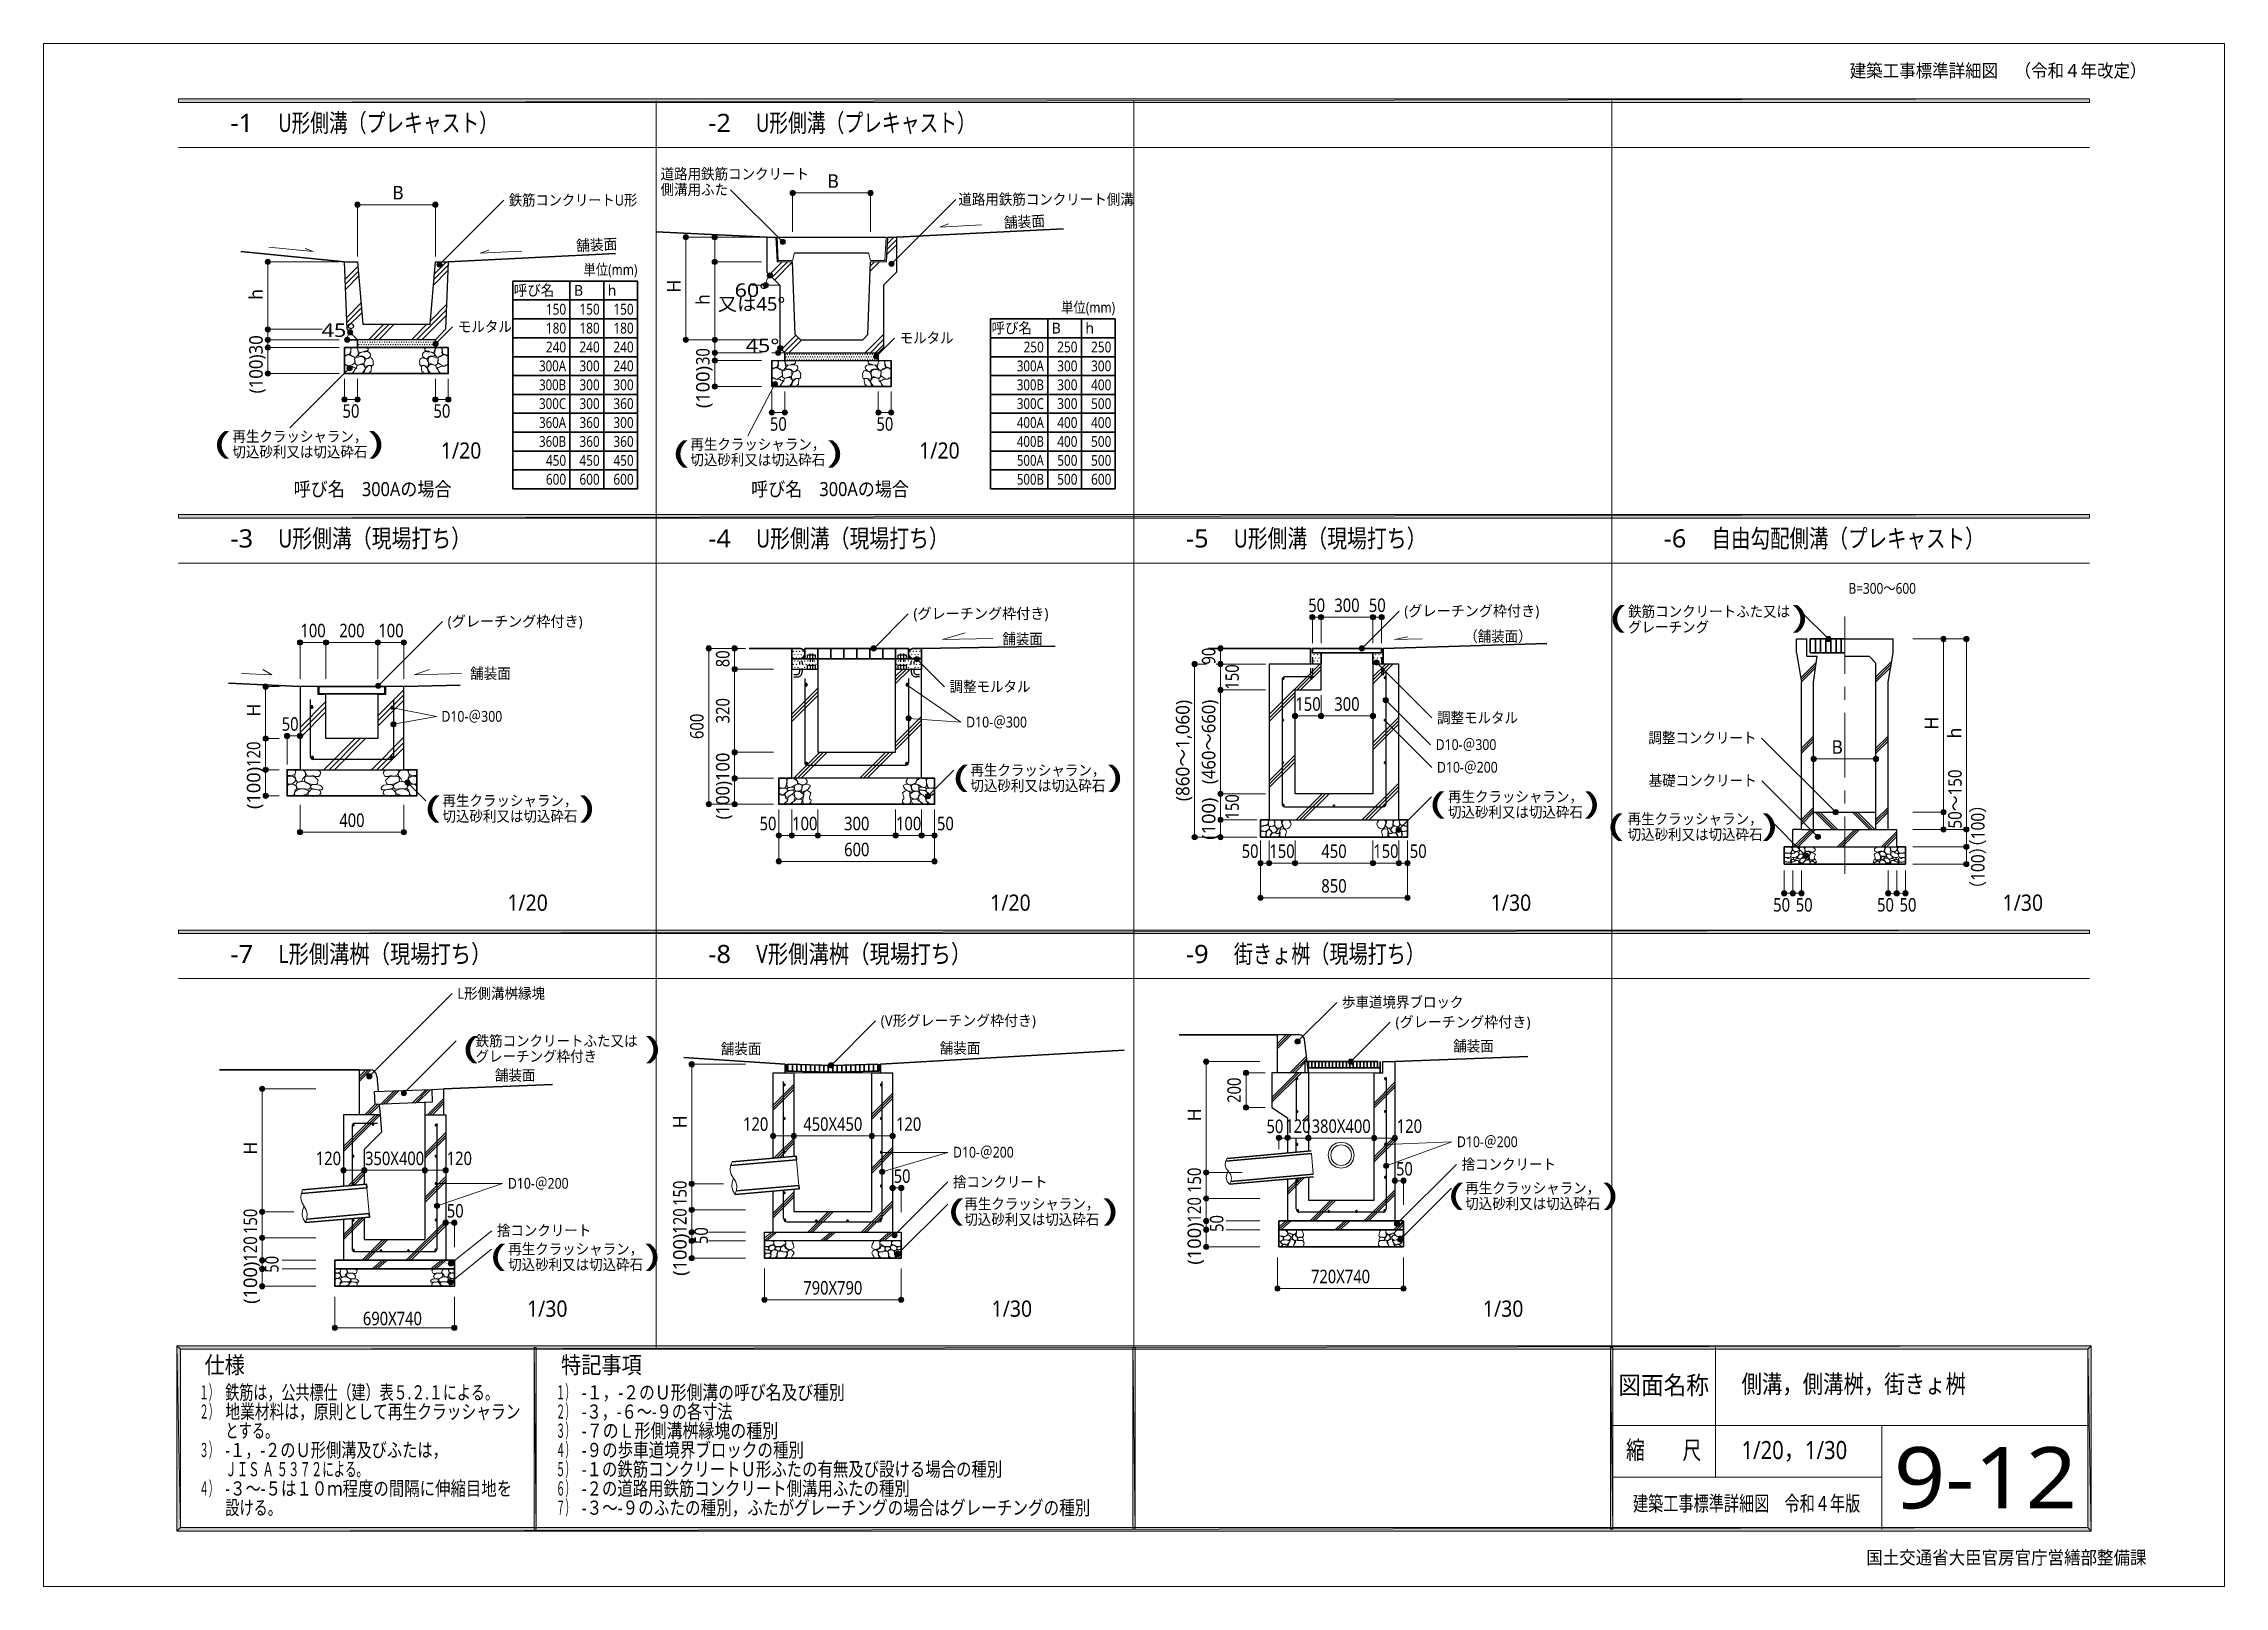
# Model space of a CAD drawing. Header units: millimetres. Extents: x 0 to 420, y 0 to 297.
import ezdxf
from ezdxf.enums import TextEntityAlignment as Align

# ---------------------------------------------------------------- set-up
doc = ezdxf.new("R2010")
doc.units = ezdxf.units.MM
doc.styles.add('kst32b', font='NotoSansJP-Variable.ttf')

msp = doc.modelspace()

# ---------------------------------------------------------------- texts
at = {"style": 'kst32b'}
for s, height, p, p2 in [('建築工事標準詳細図\u3000（令和４年改定）', 2.54, (348.01, 290.49), (405.16, 290.49)), ('-1', 3.491, (36.17, 279.97), (40.54, 279.97)), ('U形側溝（プレキャスト）', 3.4908, (45.4, 279.97), (87.69, 279.97)), ('-2', 3.491, (128.19, 279.97), (132.55, 279.97)), ('U形側溝（プレキャスト）', 3.4908, (137.41, 279.97), (179.71, 279.97)), ('道路用鉄筋コンクリート', 2.0791, (119, 270.85), (147.59, 270.85)), ('側溝用ふた', 2.079, (119, 267.84), (131.99, 267.84)), ('鉄筋コンクリートU形', 2.079, (89.81, 265.81), (114.5, 265.81)), ('道路用鉄筋コンクリート側溝', 2.0791, (176.34, 265.96), (210.13, 265.96)), ('舗装面', 2.079, (185.17, 261.47), (193.08, 261.86)), ('舗装面', 2.079, (102.79, 257.03), (110.7, 257.41)), ('単位(mm)', 2.079, (104.14, 252.43), (114.54, 252.43)), ('呼び名', 2.079, (90.74, 248.45), (98.54, 248.45)), ('又は45°', 2.599, (130.03, 245.58), (143.02, 245.58)), ('60°', 2.599, (133.27, 248.22), (139.76, 248.22)), ('モルタル', 2.079, (79.97, 241.45), (90.36, 241.45)), ('150', 2.079, (96.92, 244.81), (100.82, 244.81)), ('150', 2.079, (103.38, 244.81), (107.28, 244.81)), ('150', 2.079, (109.92, 244.81), (113.82, 244.81)), ('呼び名', 2.079, (182.73, 241.19), (190.53, 241.19)), ('単位(mm)', 2.079, (196.13, 245.15), (206.53, 245.15)), ('(100)30', 2.599, (42.38, 229.64), (42.38, 240.84)), ('45°', 2.599, (53.74, 240.52), (60.24, 240.52)), ('240', 2.079, (96.92, 237.53), (100.82, 237.53)), ('180', 2.079, (96.92, 241.17), (100.82, 241.17)), ('240', 2.079, (103.38, 237.53), (107.28, 237.53)), ('180', 2.079, (103.38, 241.17), (107.28, 241.17)), ('240', 2.079, (109.92, 237.53), (113.82, 237.53)), ('180', 2.079, (109.92, 241.17), (113.82, 241.17)), ('45°', 2.599, (135.4, 237.57), (141.9, 237.57)), ('モルタル', 2.079, (165.04, 239.29), (175.43, 239.29)), ('250', 2.079, (188.91, 237.53), (192.81, 237.53)), ('250', 2.079, (195.39, 237.53), (199.29, 237.53)), ('250', 2.079, (201.91, 237.53), (205.81, 237.53)), ('300A', 2.079, (95.61, 233.89), (100.81, 233.89)), ('300', 2.079, (103.38, 233.89), (107.28, 233.89)), ('240', 2.079, (109.92, 233.89), (113.82, 233.89)), ('30', 2.599, (128.44, 235.1), (128.44, 238.35)), ('300A', 2.079, (187.62, 233.89), (192.82, 233.89)), ('300', 2.079, (195.39, 233.89), (199.29, 233.89)), ('300', 2.079, (201.91, 233.89), (205.81, 233.89)), ('300B', 2.079, (95.61, 230.25), (100.81, 230.25)), ('300', 2.079, (103.38, 230.25), (107.28, 230.25)), ('300', 2.079, (109.92, 230.25), (113.82, 230.25)), ('(100)', 2.599, (128.44, 226.8), (128.44, 234.92)), ('300B', 2.079, (187.62, 230.25), (192.82, 230.25)), ('300', 2.079, (195.39, 230.25), (199.29, 230.25)), ('400', 2.079, (201.91, 230.25), (205.81, 230.25)), ('50', 2.599, (57.76, 224.96), (61.01, 224.96)), ('50', 2.599, (75.27, 224.96), (78.52, 224.96)), ('300C', 2.079, (95.61, 226.63), (100.81, 226.63)), ('300', 2.079, (103.38, 226.63), (107.28, 226.63)), ('360', 2.079, (109.92, 226.63), (113.82, 226.63)), ('300C', 2.079, (187.62, 226.63), (192.82, 226.63)), ('300', 2.079, (195.39, 226.63), (199.29, 226.63)), ('500', 2.079, (201.91, 226.63), (205.81, 226.63)), ('再生クラッシャラン，', 2.079, (36.55, 220.32), (62.54, 220.32)), ('360A', 2.079, (95.61, 222.99), (100.81, 222.99)), ('360', 2.079, (103.38, 222.99), (107.28, 222.99)), ('300', 2.079, (109.92, 222.99), (113.82, 222.99)), ('50', 2.599, (140.06, 222.46), (143.31, 222.46)), ('50', 2.599, (160.57, 222.46), (163.82, 222.46)), ('400A', 2.079, (187.62, 222.99), (192.82, 222.99)), ('400', 2.079, (195.39, 222.99), (199.29, 222.99)), ('400', 2.079, (201.91, 222.99), (205.81, 222.99)), ('(          )', 4.3315, (33.17, 218.04), (65.65, 218.04)), ('切込砂利又は切込砕石', 2.079, (36.55, 217.34), (62.54, 217.34)), ('1/20', 3.119, (76.69, 217.09), (84.48, 217.09)), ('360B', 2.079, (95.61, 219.35), (100.81, 219.35)), ('360', 2.079, (103.38, 219.35), (107.28, 219.35)), ('360', 2.079, (109.92, 219.35), (113.82, 219.35)), ('(          )', 4.3315, (121.52, 216.3), (154, 216.3)), ('再生クラッシャラン，', 2.079, (124.74, 218.8), (150.72, 218.8)), ('1/20', 3.119, (168.8, 217.09), (176.6, 217.09)), ('400B', 2.079, (187.62, 219.35), (192.82, 219.35)), ('400', 2.079, (195.39, 219.35), (199.29, 219.35)), ('500', 2.079, (201.91, 219.35), (205.81, 219.35)), ('450', 2.079, (96.92, 215.71), (100.82, 215.71)), ('450', 2.079, (103.38, 215.71), (107.28, 215.71)), ('450', 2.079, (109.92, 215.71), (113.82, 215.71)), ('切込砂利又は切込砕石', 2.079, (124.74, 215.82), (150.72, 215.82)), ('500A', 2.079, (187.62, 215.71), (192.82, 215.71)), ('500', 2.079, (195.39, 215.71), (199.29, 215.71)), ('500', 2.079, (201.91, 215.71), (205.81, 215.71)), ('呼び名\u3000300Aの場合', 2.7029, (48.34, 209.87), (78.75, 209.87)), ('600', 2.079, (96.92, 212.07), (100.82, 212.07)), ('600', 2.079, (103.38, 212.07), (107.28, 212.07)), ('600', 2.079, (109.92, 212.07), (113.82, 212.07)), ('呼び名\u3000300Aの場合', 2.7029, (136.44, 209.87), (166.85, 209.87)), ('500B', 2.079, (187.62, 212.07), (192.82, 212.07)), ('500', 2.079, (195.39, 212.07), (199.29, 212.07)), ('600', 2.079, (201.91, 212.07), (205.81, 212.07)), ('-3', 3.491, (36.17, 199.98), (40.54, 199.98)), ('U形側溝（現場打ち）', 3.491, (45.4, 199.98), (82.51, 199.98)), ('-4', 3.491, (128.19, 199.98), (132.55, 199.98)), ('U形側溝（現場打ち）', 3.491, (137.41, 199.98), (174.52, 199.98)), ('-5', 3.491, (220.18, 199.98), (224.54, 199.98)), ('U形側溝（現場打ち）', 3.491, (229.4, 199.98), (266.51, 199.98)), ('-6', 3.491, (312.17, 199.98), (316.53, 199.98)), ('自由勾配側溝（プレキャスト）', 3.4908, (321.39, 199.98), (373.98, 199.98)), ('50', 2.599, (243.73, 187.56), (246.98, 187.56)), ('300', 2.599, (248.75, 187.56), (253.62, 187.56)), ('50', 2.599, (255.4, 187.56), (258.65, 187.56)), ('(グレーチング枠付き)', 2.0791, (262.23, 186.73), (288.22, 186.73)), ('鉄筋コンクリートふた又は', 2.0791, (305.33, 186.63), (336.52, 186.63)), ('B=300～600', 2.079, (347.77, 191.07), (360.76, 191.07)), ('100', 2.599, (49.64, 182.69), (54.51, 182.69)), ('200', 2.599, (57.13, 182.69), (62, 182.69)), ('100', 2.599, (64.64, 182.69), (69.52, 182.69)), ('(グレーチング枠付き)', 2.0791, (78, 184.72), (103.99, 184.72)), ('(グレーチング枠付き)', 2.0791, (167.7, 186.22), (193.69, 186.22)), ('(            )', 4.3315, (301.92, 184.55), (339.82, 184.55)), ('グレーチング', 2.079, (305.33, 183.62), (320.92, 183.62)), ('舗装面', 2.079, (184.83, 181.36), (192.62, 181.36)), ('（舗装面）', 2.079, (273.77, 181.84), (286.76, 181.84)), ('舗装面', 2.079, (82.34, 174.69), (90.14, 174.69)), ('80', 2.599, (132.27, 176.93), (132.27, 180.18)), ('90', 2.599, (225.85, 177.44), (225.85, 180.69)), ('150', 2.599, (230.36, 172.61), (230.36, 177.49)), ('調整モルタル', 2.079, (174.65, 172.17), (190.24, 172.17)), ('D10-＠300', 2.079, (76.81, 166.43), (88.51, 166.43)), ('320', 2.599, (132.27, 166.12), (132.27, 170.99)), ('(860～1,060)', 2.5989, (220.85, 151.15), (220.85, 170.64)), ('(460～660)', 2.599, (225.85, 154.43), (225.85, 170.68)), ('150', 2.599, (241.26, 168.55), (246.13, 168.55)), ('300', 2.599, (248.75, 168.55), (253.62, 168.55)), ('調整モルタル', 2.079, (268.54, 166.16), (284.13, 166.16)), ('50', 2.599, (46.04, 164.7), (49.29, 164.7)), ('600', 2.599, (127.28, 163.11), (127.28, 167.98)), ('D10-＠300', 2.079, (177.86, 165.33), (189.56, 165.33)), ('調整コンクリート', 2.079, (309.24, 162.31), (330.04, 162.31)), ('120', 2.599, (41.93, 157.76), (41.93, 162.63)), ('(100)100', 2.599, (132.27, 147.64), (132.27, 160.49)), ('D10-＠300', 2.079, (268.27, 160.99), (279.96, 160.99)), ('(100)', 2.599, (41.93, 149.63), (41.93, 157.75)), ('(          )', 4.3315, (175.43, 153.84), (207.92, 153.84)), ('切込砂利又は切込砕石', 2.079, (178.67, 153.1), (204.66, 153.1)), ('再生クラッシャラン，', 2.079, (178.67, 156.08), (204.66, 156.08)), ('D10-＠200', 2.079, (268.52, 156.63), (280.22, 156.63)), ('基礎コンクリート', 2.079, (309.29, 154.09), (330.08, 154.09)), ('50～150', 2.599, (369.57, 145.88), (369.57, 157.25)), ('(          )', 4.3315, (73.74, 147.95), (106.23, 147.95)), ('再生クラッシャラン，', 2.079, (77, 150.22), (102.99, 150.22)), ('(100)', 2.599, (225.85, 143.7), (225.85, 151.82)), ('150', 2.599, (230.36, 147.62), (230.36, 152.49)), ('(          )', 4.3315, (267.25, 148.74), (299.74, 148.74)), ('再生クラッシャラン，', 2.079, (270.64, 150.98), (296.63, 150.98)), ('400', 2.599, (57.13, 146.18), (62, 146.18)), ('切込砂利又は切込砕石', 2.079, (77, 147.21), (102.99, 147.21)), ('50', 2.599, (138.07, 145.54), (141.32, 145.54)), ('100', 2.599, (144.34, 145.54), (149.21, 145.54)), ('300', 2.599, (154.35, 145.54), (159.22, 145.54)), ('100', 2.599, (164.34, 145.54), (169.21, 145.54)), ('50', 2.599, (172.23, 145.54), (175.48, 145.54)), ('切込砂利又は切込砕石', 2.079, (270.64, 148), (296.63, 148)), ('(          )', 4.3315, (301.52, 144.46), (334.01, 144.46)), ('再生クラッシャラン，', 2.079, (305.24, 146.71), (331.23, 146.71)), ('（100）', 2.599, (373.97, 140.67), (373.97, 152.04)), ('600', 2.599, (154.35, 140.55), (159.22, 140.55)), ('50', 2.599, (230.91, 140.23), (234.16, 140.23)), ('150', 2.599, (236.24, 140.23), (241.11, 140.23)), ('450', 2.599, (246.25, 140.23), (251.13, 140.23)), ('150', 2.599, (256.24, 140.23), (261.12, 140.23)), ('50', 2.599, (263.29, 140.23), (266.54, 140.23)), ('切込砂利又は切込砕石', 2.079, (305.24, 143.7), (331.23, 143.7)), ('（100）', 2.599, (373.97, 132.67), (373.97, 144.04)), ('850', 2.599, (246.25, 133.54), (251.13, 133.54)), ('1/20', 3.119, (89.49, 130.05), (97.29, 130.05)), ('1/20', 3.119, (182.48, 130.05), (190.27, 130.05)), ('1/30', 3.119, (278.87, 130.05), (286.67, 130.05)), ('50', 2.599, (333.27, 129.9), (336.52, 129.9)), ('50', 2.599, (337.61, 129.9), (340.86, 129.9)), ('50', 2.599, (353.27, 129.9), (356.52, 129.9)), ('50', 2.599, (357.61, 129.9), (360.86, 129.9)), ('1/30', 3.119, (377.44, 130.05), (385.24, 130.05)), ('-7', 3.491, (36.17, 119.99), (40.54, 119.99)), ('L形側溝桝（現場打ち）', 3.4908, (45.4, 119.99), (86.43, 119.99)), ('-8', 3.491, (128.19, 119.99), (132.55, 119.99)), ('V形側溝桝（現場打ち）', 3.4908, (137.41, 119.99), (178.85, 119.99)), ('-9', 3.491, (220.18, 119.99), (224.54, 119.99)), ('街きょ桝（現場打ち）', 3.491, (229.4, 119.99), (266.21, 119.99)), ('L形側溝桝縁塊', 2.079, (79.86, 113.11), (96.75, 113.11)), ('歩車道境界ブロック', 2.079, (250.23, 111.42), (273.62, 111.42)), ('(V形グレーチング枠付き)', 2.0791, (161.4, 107.87), (191.28, 107.87)), ('(グレーチング枠付き)', 2.0791, (260.54, 107.61), (286.53, 107.61)), ('(            )', 4.3315, (81.03, 101.62), (118.93, 101.62)), ('鉄筋コンクリートふた又は', 2.0791, (83.38, 103.97), (114.56, 103.97)), ('舗装面', 2.079, (271.65, 102.98), (279.45, 102.98)), ('グレーチング枠付き', 2.079, (83.38, 100.99), (106.77, 100.99)), ('舗装面', 2.079, (130.6, 102.45), (138.4, 102.45)), ('舗装面', 2.079, (172.78, 102.57), (180.58, 102.57)), ('舗装面', 2.079, (87.1, 97.35), (94.9, 97.35)), ('200', 2.599, (230.74, 93.07), (230.74, 97.94)), ('120', 2.599, (134.87, 87.69), (139.75, 87.69)), ('450X450', 2.599, (146.49, 87.69), (157.86, 87.69)), ('120', 2.599, (164.34, 87.69), (169.21, 87.69)), ('50', 2.599, (235.69, 87.25), (238.94, 87.25)), ('120', 2.599, (239.31, 87.29), (244.18, 87.29)), ('380X400', 2.599, (244.39, 87.29), (255.76, 87.29)), ('120', 2.599, (260.77, 87.29), (265.65, 87.29)), ('D10-＠200', 2.079, (175.32, 82.53), (187.02, 82.53)), ('D10-＠200', 2.079, (272.37, 84.54), (284.07, 84.54)), ('120', 2.599, (52.6, 81.09), (57.47, 81.09)), ('350X400', 2.599, (62.1, 81.09), (73.47, 81.09)), ('120', 2.599, (77.81, 81.09), (82.68, 81.09)), ('50', 2.599, (163.89, 77.68), (167.14, 77.68)), ('150', 2.599, (223.08, 75.73), (223.08, 80.61)), ('50', 2.599, (260.63, 79.08), (263.87, 79.08)), ('捨コンクリート', 2.079, (273.26, 80.22), (291.45, 80.22)), ('D10-＠200', 2.079, (89.6, 76.54), (101.29, 76.54)), ('150', 2.599, (124.02, 73.24), (124.02, 78.11)), ('捨コンクリート', 2.079, (175.3, 76.83), (193.49, 76.83)), ('(          )', 4.3315, (270.83, 73.38), (303.31, 73.38)), ('再生クラッシャラン，', 2.079, (273.96, 75.65), (299.95, 75.65)), ('150', 2.599, (41.3, 67.82), (41.3, 72.69)), ('50', 2.599, (77.83, 70.99), (81.08, 70.99)), ('120', 2.599, (124.02, 67.9), (124.02, 72.78)), ('(          )', 4.3315, (174.54, 70.36), (207.03, 70.36)), ('切込砂利又は切込砕石', 2.079, (177.5, 69.6), (203.49, 69.6)), ('再生クラッシャラン，', 2.079, (177.5, 72.6), (203.49, 72.6)), ('120', 2.599, (223.08, 70.06), (223.08, 74.93)), ('切込砂利又は切込砕石', 2.079, (273.96, 72.64), (299.95, 72.64)), ('120', 2.599, (41.3, 62.51), (41.3, 67.38)), ('捨コンクリート', 2.079, (87.48, 67.48), (105.67, 67.48)), ('(100)', 2.599, (124.02, 59.77), (124.02, 67.9)), ('50', 2.599, (128.12, 65.89), (128.12, 69.14)), ('(100)', 2.599, (223.08, 61.93), (223.08, 70.06)), ('50', 2.599, (227.39, 68.22), (227.39, 71.47)), ('50', 2.599, (45.42, 60.37), (45.42, 63.62)), ('(          )', 4.3315, (86.34, 61.64), (118.83, 61.64)), ('切込砂利又は切込砕石', 2.079, (89.66, 60.9), (115.65, 60.9)), ('再生クラッシャラン，', 2.079, (89.66, 63.9), (115.65, 63.9)), ('(100)', 2.599, (41.3, 54.38), (41.3, 62.5)), ('790X790', 2.599, (146.49, 56.18), (157.86, 56.18)), ('720X740', 2.599, (244.26, 58.34), (255.63, 58.34)), ('1/30', 3.119, (93.28, 51.9), (101.08, 51.9)), ('1/30', 3.119, (182.75, 51.9), (190.55, 51.9)), ('1/30', 3.119, (277.37, 51.9), (285.16, 51.9)), ('690X740', 2.599, (61.68, 50.27), (73.05, 50.27)), ('仕様', 3.273, (31.18, 40.98), (38.94, 40.98)), ('特記事項', 3.273, (99.84, 40.98), (115.37, 40.98)), ('１）', 2.728, (30.18, 35.98), (33.81, 35.98)), ('鉄筋は，公共標仕（建）表５.２.１による。', 2.7278, (35.18, 35.98), (87.88, 35.98)), ('１）', 2.728, (98.85, 35.98), (102.47, 35.98)), ('-１，-２のＵ形側溝の呼び名及び種別', 2.7278, (103.84, 35.98), (154.48, 35.98)), ('図面名称', 3.491, (303.45, 36.98), (320.9, 36.98)), ('側溝，側溝桝，街きょ桝', 3.4908, (327.17, 37.21), (370.37, 37.21)), ('２）', 2.728, (30.18, 32.28), (33.81, 32.28)), ('地業材料は，原則として再生クラッシャラン', 2.7278, (35.18, 32.28), (92.03, 32.28)), ('２）', 2.728, (98.85, 32.28), (102.47, 32.28)), ('-３，-６～-９の各寸法', 2.7278, (103.84, 32.28), (132.87, 32.28)), ('とする。', 2.728, (35.18, 28.6), (45.4, 28.6)), ('３）', 2.728, (98.85, 28.6), (102.47, 28.6)), ('-７のＬ形側溝桝縁塊の種別', 2.7278, (103.84, 28.6), (141.66, 28.6)), ('３）', 2.728, (30.18, 24.89), (33.81, 24.89)), ('-１，-２のＵ形側溝及びふたは，', 2.7278, (35.18, 24.89), (78.02, 24.89)), ('４）', 2.728, (98.85, 24.89), (102.47, 24.89)), ('-９の歩車道境界ブロックの種別', 2.7278, (103.84, 24.89), (146.62, 24.89)), ('縮\u3000\u3000尺', 3.491, (304.91, 24.49), (319.43, 24.49)), ('1/20，1/30', 3.491, (327.17, 24.49), (347.52, 24.49)), ('9-12', 11.831, (356.51, 14.99), (391.8, 14.99)), ('ＪＩＳ Ａ ５３７２による。', 2.7278, (35.18, 21.19), (62.65, 21.19)), ('５）', 2.728, (98.85, 21.19), (102.47, 21.19)), ('-１の鉄筋コンクリートＵ形ふたの有無及び設ける場合の種別', 2.7278, (103.84, 21.19), (184.81, 21.19)), ('４）', 2.728, (30.18, 17.48), (33.81, 17.48)), ('-３～-５は１０ｍ程度の間隔に伸縮目地を', 2.7278, (35.18, 17.48), (90.41, 17.48)), ('６）', 2.728, (98.85, 17.48), (102.47, 17.48)), ('７）', 2.728, (98.85, 13.78), (102.47, 13.78)), ('-２の道路用鉄筋コンクリート側溝用ふたの種別', 2.7278, (103.84, 17.48), (166.99, 17.48)), ('-３～-９のふたの種別，ふたがグレーチングの場合はグレーチングの種別', 2.7278, (103.84, 13.78), (201.77, 13.78)), ('建築工事標準詳細図\u3000令和４年版', 2.919, (306.26, 14.5), (350.04, 14.5)), ('設ける。', 2.728, (35.18, 13.78), (46.08, 13.78)), ('国土交通省大臣官房官庁営繕部整備課', 2.54, (351.18, 4.27), (405.16, 4.27))]:
    msp.add_text(s, height=height, dxfattribs=at).set_placement(p, p2, align=Align.FIT)
for s, height, p in [('B', 2.6, (67.33, 266.98)), ('B', 2.6, (151.13, 269.22)), ('B', 2.08, (102.32, 248.43)), ('h', 2.08, (108.82, 248.43)), ('B', 2.08, (194.31, 241.17)), ('h', 2.08, (200.81, 241.17)), ('B', 2.6, (344.49, 160.27))]:
    msp.add_text(s, height=height, dxfattribs=at).set_placement(p)
for s, p in [('h', (42.38, 247.65)), ('H', (122.87, 249.03)), ('h', (128.44, 246.66)), ('H', (41.93, 167.39)), ('H', (365.06, 164.89)), ('h', (369.49, 163.22)), ('H', (124.02, 88.18)), ('H', (223.08, 89.51)), ('H', (41.3, 83.12))]:
    msp.add_text(s, height=2.6, rotation=90, dxfattribs=at).set_placement(p)

# ---------------------------------------------------------------- hatches: boundary and pattern name
h = msp.add_hatch(color=7)
h.paths.add_polyline_path([(394.17, 285.62), (394.17, 286.32), (26.18, 285.62), (394.17, 285.62)])
h.paths.add_polyline_path([(394.17, 286.32), (26.18, 285.62), (26.18, 286.32), (394.17, 286.32)])
h = msp.add_hatch(color=7)
h.paths.add_polyline_path([(60.18, 266.15), (60.13, 265.96), (60.64, 265.96), (60.18, 266.15)])
h.paths.add_polyline_path([(60.13, 265.96), (60.64, 265.96), (60.18, 265.77), (60.13, 265.96)])
h.paths.add_polyline_path([(60.64, 265.96), (60.18, 265.77), (60.28, 265.62), (60.64, 265.96)])
h = msp.add_hatch(color=7)
h.paths.add_polyline_path([(60.64, 266.47), (60.45, 266.42), (60.64, 265.96), (60.64, 266.47)])
h.paths.add_polyline_path([(60.45, 266.42), (60.64, 265.96), (60.28, 266.32), (60.45, 266.42)])
h.paths.add_polyline_path([(60.64, 265.96), (60.28, 266.32), (60.18, 266.15), (60.64, 265.96)])
h = msp.add_hatch(color=7)
h.paths.add_polyline_path([(60.28, 265.62), (60.45, 265.51), (60.64, 265.96), (60.28, 265.62)])
h.paths.add_polyline_path([(60.45, 265.51), (60.64, 265.96), (60.64, 265.47), (60.45, 265.51)])
h.paths.add_polyline_path([(60.64, 265.96), (60.64, 265.47), (60.83, 265.51), (60.64, 265.96)])
for points in [[(60.83, 266.42), (60.64, 266.47), (60.64, 265.96), (60.83, 266.42)], [(75.82, 266.42), (75.63, 266.47), (75.63, 265.96), (75.82, 266.42)], [(144.63, 268.69), (144.44, 268.71), (144.44, 268.22), (144.63, 268.69)], [(159.64, 268.69), (159.43, 268.71), (159.43, 268.22), (159.64, 268.69)], [(124.06, 260.18), (123.87, 260.22), (123.87, 259.72), (124.06, 260.18)], [(129.62, 260.18), (129.43, 260.22), (129.43, 259.72), (129.62, 260.18)], [(142.35, 259.25), (142.2, 259.14), (142.54, 258.8), (142.35, 259.25)], [(43.58, 255.44), (43.39, 255.46), (43.39, 254.97), (43.58, 255.44)], [(75.97, 254.25), (76.07, 254.08), (76.43, 254.44), (75.97, 254.25)], [(129.62, 255.44), (129.43, 255.46), (129.43, 254.97), (129.62, 255.44)], [(140.25, 252.81), (140.06, 252.86), (140.06, 252.35), (140.25, 252.81)], [(163.03, 254.4), (163.13, 254.23), (163.49, 254.59), (163.03, 254.4)], [(139.47, 250.93), (139.28, 250.97), (139.28, 250.47), (139.47, 250.93)], [(43.58, 242.42), (43.39, 242.46), (43.39, 241.98), (43.58, 242.42)], [(43.58, 240.43), (43.39, 240.47), (43.39, 239.97), (43.58, 240.43)], [(58.82, 240.43), (58.63, 240.47), (58.63, 239.97), (58.82, 240.43)], [(59.44, 241.85), (59.22, 241.89), (59.22, 241.41), (59.44, 241.85)], [(60.68, 239.54), (60.66, 239.52), (60.64, 239.5), (60.66, 239.48), (60.68, 239.46), (60.71, 239.48), (60.73, 239.5), (60.71, 239.52), (60.68, 239.54)], [(61.15, 239.54), (61.13, 239.52), (61.11, 239.5), (61.13, 239.48), (61.15, 239.46), (61.17, 239.48), (61.19, 239.5), (61.17, 239.52), (61.15, 239.54)], [(61.64, 239.54), (61.62, 239.52), (61.59, 239.5), (61.62, 239.48), (61.64, 239.46), (61.66, 239.48), (61.68, 239.5), (61.66, 239.52), (61.64, 239.54)], [(62.1, 239.54), (62.08, 239.52), (62.06, 239.5), (62.08, 239.48), (62.1, 239.46), (62.12, 239.48), (62.15, 239.5), (62.12, 239.52), (62.1, 239.54)], [(62.57, 239.54), (62.55, 239.52), (62.53, 239.5), (62.55, 239.48), (62.57, 239.46), (62.59, 239.48), (62.61, 239.5), (62.59, 239.52), (62.57, 239.54)], [(63.03, 239.54), (63.01, 239.52), (62.99, 239.5), (63.01, 239.48), (63.03, 239.46), (63.06, 239.48), (63.08, 239.5), (63.06, 239.52), (63.03, 239.54)], [(63.5, 239.54), (63.48, 239.52), (63.46, 239.5), (63.48, 239.48), (63.5, 239.46), (63.52, 239.48), (63.54, 239.5), (63.52, 239.52), (63.5, 239.54)], [(63.97, 239.54), (63.94, 239.52), (63.92, 239.5), (63.94, 239.48), (63.97, 239.46), (63.99, 239.48), (64.01, 239.5), (63.99, 239.52), (63.97, 239.54)], [(64.43, 239.54), (64.41, 239.52), (64.39, 239.5), (64.41, 239.48), (64.43, 239.46), (64.45, 239.48), (64.47, 239.5), (64.45, 239.52), (64.43, 239.54)], [(64.92, 239.54), (64.9, 239.52), (64.88, 239.5), (64.9, 239.48), (64.92, 239.46), (64.94, 239.48), (64.96, 239.5), (64.94, 239.52), (64.92, 239.54)], [(65.38, 239.54), (65.36, 239.52), (65.34, 239.5), (65.36, 239.48), (65.38, 239.46), (65.41, 239.48), (65.43, 239.5), (65.41, 239.52), (65.38, 239.54)], [(65.85, 239.54), (65.83, 239.52), (65.81, 239.5), (65.83, 239.48), (65.85, 239.46), (65.87, 239.48), (65.89, 239.5), (65.87, 239.52), (65.85, 239.54)], [(66.32, 239.54), (66.29, 239.52), (66.27, 239.5), (66.29, 239.48), (66.32, 239.46), (66.34, 239.48), (66.36, 239.5), (66.34, 239.52), (66.32, 239.54)], [(66.78, 239.54), (66.76, 239.52), (66.74, 239.5), (66.76, 239.48), (66.78, 239.46), (66.8, 239.48), (66.82, 239.5), (66.8, 239.52), (66.78, 239.54)], [(67.25, 239.54), (67.23, 239.52), (67.2, 239.5), (67.23, 239.48), (67.25, 239.46), (67.27, 239.48), (67.29, 239.5), (67.27, 239.52), (67.25, 239.54)], [(67.71, 239.54), (67.69, 239.52), (67.67, 239.5), (67.69, 239.48), (67.71, 239.46), (67.73, 239.48), (67.75, 239.5), (67.73, 239.52), (67.71, 239.54)], [(68.2, 239.54), (68.18, 239.52), (68.16, 239.5), (68.18, 239.48), (68.2, 239.46), (68.22, 239.48), (68.24, 239.5), (68.22, 239.52), (68.2, 239.54)], [(68.66, 239.54), (68.64, 239.52), (68.62, 239.5), (68.64, 239.48), (68.66, 239.46), (68.69, 239.48), (68.71, 239.5), (68.69, 239.52), (68.66, 239.54)], [(69.13, 239.54), (69.11, 239.52), (69.09, 239.5), (69.11, 239.48), (69.13, 239.46), (69.15, 239.48), (69.17, 239.5), (69.15, 239.52), (69.13, 239.54)], [(69.6, 239.54), (69.57, 239.52), (69.55, 239.5), (69.57, 239.48), (69.6, 239.46), (69.62, 239.48), (69.64, 239.5), (69.62, 239.52), (69.6, 239.54)], [(70.06, 239.54), (70.04, 239.52), (70.02, 239.5), (70.04, 239.48), (70.06, 239.46), (70.08, 239.48), (70.1, 239.5), (70.08, 239.52), (70.06, 239.54)], [(70.53, 239.54), (70.51, 239.52), (70.48, 239.5), (70.51, 239.48), (70.53, 239.46), (70.55, 239.48), (70.57, 239.5), (70.55, 239.52), (70.53, 239.54)], [(70.99, 239.54), (70.97, 239.52), (70.95, 239.5), (70.97, 239.48), (70.99, 239.46), (71.01, 239.48), (71.04, 239.5), (71.01, 239.52), (70.99, 239.54)], [(71.48, 239.54), (71.46, 239.52), (71.44, 239.5), (71.46, 239.48), (71.48, 239.46), (71.5, 239.48), (71.52, 239.5), (71.5, 239.52), (71.48, 239.54)], [(71.95, 239.54), (71.92, 239.52), (71.9, 239.5), (71.92, 239.48), (71.95, 239.46), (71.97, 239.48), (71.99, 239.5), (71.97, 239.52), (71.95, 239.54)], [(72.41, 239.54), (72.39, 239.52), (72.37, 239.5), (72.39, 239.48), (72.41, 239.46), (72.43, 239.48), (72.45, 239.5), (72.43, 239.52), (72.41, 239.54)], [(72.88, 239.54), (72.86, 239.52), (72.83, 239.5), (72.86, 239.48), (72.88, 239.46), (72.9, 239.48), (72.92, 239.5), (72.9, 239.52), (72.88, 239.54)], [(73.34, 239.54), (73.32, 239.52), (73.3, 239.5), (73.32, 239.48), (73.34, 239.46), (73.36, 239.48), (73.38, 239.5), (73.36, 239.52), (73.34, 239.54)], [(73.81, 239.54), (73.79, 239.52), (73.77, 239.5), (73.79, 239.48), (73.81, 239.46), (73.83, 239.48), (73.85, 239.5), (73.83, 239.52), (73.81, 239.54)], [(74.27, 239.54), (74.25, 239.52), (74.23, 239.5), (74.25, 239.48), (74.27, 239.46), (74.3, 239.48), (74.32, 239.5), (74.3, 239.52), (74.27, 239.54)], [(74.76, 239.54), (74.74, 239.52), (74.72, 239.5), (74.74, 239.48), (74.76, 239.46), (74.78, 239.48), (74.8, 239.5), (74.78, 239.52), (74.76, 239.54)], [(75.23, 239.54), (75.21, 239.52), (75.18, 239.5), (75.21, 239.48), (75.23, 239.46), (75.25, 239.48), (75.27, 239.5), (75.25, 239.52), (75.23, 239.54)], [(124.06, 240.43), (123.87, 240.47), (123.87, 239.97), (124.06, 240.43)], [(129.65, 240.43), (129.43, 240.47), (129.43, 239.97), (129.65, 240.43)], [(43.58, 238.93), (43.39, 238.97), (43.39, 238.46), (43.58, 238.93)], [(60.68, 238.61), (60.66, 238.59), (60.64, 238.57), (60.66, 238.55), (60.68, 238.53), (60.71, 238.55), (60.73, 238.57), (60.71, 238.59), (60.68, 238.61)], [(60.92, 239.08), (60.9, 239.06), (60.88, 239.04), (60.9, 239.01), (60.92, 238.99), (60.94, 239.01), (60.96, 239.04), (60.94, 239.06), (60.92, 239.08)], [(61.15, 238.61), (61.13, 238.59), (61.11, 238.57), (61.13, 238.55), (61.15, 238.53), (61.17, 238.55), (61.19, 238.57), (61.17, 238.59), (61.15, 238.61)], [(61.38, 239.08), (61.36, 239.06), (61.34, 239.04), (61.36, 239.01), (61.38, 238.99), (61.4, 239.01), (61.43, 239.04), (61.4, 239.06), (61.38, 239.08)], [(61.64, 238.61), (61.62, 238.59), (61.59, 238.57), (61.62, 238.55), (61.64, 238.53), (61.66, 238.55), (61.68, 238.57), (61.66, 238.59), (61.64, 238.61)], [(61.87, 239.08), (61.85, 239.06), (61.83, 239.04), (61.85, 239.01), (61.87, 238.99), (61.89, 239.01), (61.91, 239.04), (61.89, 239.06), (61.87, 239.08)], [(62.1, 238.61), (62.08, 238.59), (62.06, 238.57), (62.08, 238.55), (62.1, 238.53), (62.12, 238.55), (62.15, 238.57), (62.12, 238.59), (62.1, 238.61)], [(62.34, 239.08), (62.31, 239.06), (62.29, 239.04), (62.31, 239.01), (62.34, 238.99), (62.36, 239.01), (62.38, 239.04), (62.36, 239.06), (62.34, 239.08)], [(62.57, 238.61), (62.55, 238.59), (62.53, 238.57), (62.55, 238.55), (62.57, 238.53), (62.59, 238.55), (62.61, 238.57), (62.59, 238.59), (62.57, 238.61)], [(62.8, 239.08), (62.78, 239.06), (62.76, 239.04), (62.78, 239.01), (62.8, 238.99), (62.82, 239.01), (62.84, 239.04), (62.82, 239.06), (62.8, 239.08)], [(63.03, 238.61), (63.01, 238.59), (62.99, 238.57), (63.01, 238.55), (63.03, 238.53), (63.06, 238.55), (63.08, 238.57), (63.06, 238.59), (63.03, 238.61)], [(63.27, 239.08), (63.25, 239.06), (63.22, 239.04), (63.25, 239.01), (63.27, 238.99), (63.29, 239.01), (63.31, 239.04), (63.29, 239.06), (63.27, 239.08)], [(63.5, 238.61), (63.48, 238.59), (63.46, 238.57), (63.48, 238.55), (63.5, 238.53), (63.52, 238.55), (63.54, 238.57), (63.52, 238.59), (63.5, 238.61)], [(63.73, 239.08), (63.71, 239.06), (63.69, 239.04), (63.71, 239.01), (63.73, 238.99), (63.75, 239.01), (63.78, 239.04), (63.75, 239.06), (63.73, 239.08)], [(63.97, 238.61), (63.94, 238.59), (63.92, 238.57), (63.94, 238.55), (63.97, 238.53), (63.99, 238.55), (64.01, 238.57), (63.99, 238.59), (63.97, 238.61)], [(64.2, 239.08), (64.18, 239.06), (64.16, 239.04), (64.18, 239.01), (64.2, 238.99), (64.22, 239.01), (64.24, 239.04), (64.22, 239.06), (64.2, 239.08)], [(64.43, 238.61), (64.41, 238.59), (64.39, 238.57), (64.41, 238.55), (64.43, 238.53), (64.45, 238.55), (64.47, 238.57), (64.45, 238.59), (64.43, 238.61)], [(64.66, 239.08), (64.64, 239.06), (64.62, 239.04), (64.64, 239.01), (64.66, 238.99), (64.69, 239.01), (64.71, 239.04), (64.69, 239.06), (64.66, 239.08)], [(64.92, 238.61), (64.9, 238.59), (64.88, 238.57), (64.9, 238.55), (64.92, 238.53), (64.94, 238.55), (64.96, 238.57), (64.94, 238.59), (64.92, 238.61)], [(65.15, 239.08), (65.13, 239.06), (65.11, 239.04), (65.13, 239.01), (65.15, 238.99), (65.17, 239.01), (65.19, 239.04), (65.17, 239.06), (65.15, 239.08)], [(65.38, 238.61), (65.36, 238.59), (65.34, 238.57), (65.36, 238.55), (65.38, 238.53), (65.41, 238.55), (65.43, 238.57), (65.41, 238.59), (65.38, 238.61)], [(65.62, 239.08), (65.6, 239.06), (65.57, 239.04), (65.6, 239.01), (65.62, 238.99), (65.64, 239.01), (65.66, 239.04), (65.64, 239.06), (65.62, 239.08)], [(65.85, 238.61), (65.83, 238.59), (65.81, 238.57), (65.83, 238.55), (65.85, 238.53), (65.87, 238.55), (65.89, 238.57), (65.87, 238.59), (65.85, 238.61)], [(66.08, 239.08), (66.06, 239.06), (66.04, 239.04), (66.06, 239.01), (66.08, 238.99), (66.1, 239.01), (66.12, 239.04), (66.1, 239.06), (66.08, 239.08)], [(66.32, 238.61), (66.29, 238.59), (66.27, 238.57), (66.29, 238.55), (66.32, 238.53), (66.34, 238.55), (66.36, 238.57), (66.34, 238.59), (66.32, 238.61)], [(66.55, 239.08), (66.53, 239.06), (66.51, 239.04), (66.53, 239.01), (66.55, 238.99), (66.57, 239.01), (66.59, 239.04), (66.57, 239.06), (66.55, 239.08)], [(66.78, 238.61), (66.76, 238.59), (66.74, 238.57), (66.76, 238.55), (66.78, 238.53), (66.8, 238.55), (66.82, 238.57), (66.8, 238.59), (66.78, 238.61)], [(67.01, 239.08), (66.99, 239.06), (66.97, 239.04), (66.99, 239.01), (67.01, 238.99), (67.03, 239.01), (67.06, 239.04), (67.03, 239.06), (67.01, 239.08)], [(67.25, 238.61), (67.23, 238.59), (67.2, 238.57), (67.23, 238.55), (67.25, 238.53), (67.27, 238.55), (67.29, 238.57), (67.27, 238.59), (67.25, 238.61)], [(67.48, 239.08), (67.46, 239.06), (67.44, 239.04), (67.46, 239.01), (67.48, 238.99), (67.5, 239.01), (67.52, 239.04), (67.5, 239.06), (67.48, 239.08)], [(67.71, 238.61), (67.69, 238.59), (67.67, 238.57), (67.69, 238.55), (67.71, 238.53), (67.73, 238.55), (67.75, 238.57), (67.73, 238.59), (67.71, 238.61)], [(67.97, 239.08), (67.95, 239.06), (67.92, 239.04), (67.95, 239.01), (67.97, 238.99), (67.99, 239.01), (68.01, 239.04), (67.99, 239.06), (67.97, 239.08)], [(68.2, 238.61), (68.18, 238.59), (68.16, 238.57), (68.18, 238.55), (68.2, 238.53), (68.22, 238.55), (68.24, 238.57), (68.22, 238.59), (68.2, 238.61)], [(68.43, 239.08), (68.41, 239.06), (68.39, 239.04), (68.41, 239.01), (68.43, 238.99), (68.45, 239.01), (68.47, 239.04), (68.45, 239.06), (68.43, 239.08)], [(68.66, 238.61), (68.64, 238.59), (68.62, 238.57), (68.64, 238.55), (68.66, 238.53), (68.69, 238.55), (68.71, 238.57), (68.69, 238.59), (68.66, 238.61)], [(68.9, 239.08), (68.88, 239.06), (68.86, 239.04), (68.88, 239.01), (68.9, 238.99), (68.92, 239.01), (68.94, 239.04), (68.92, 239.06), (68.9, 239.08)], [(69.13, 238.61), (69.11, 238.59), (69.09, 238.57), (69.11, 238.55), (69.13, 238.53), (69.15, 238.55), (69.17, 238.57), (69.15, 238.59), (69.13, 238.61)], [(69.36, 239.08), (69.34, 239.06), (69.32, 239.04), (69.34, 239.01), (69.36, 238.99), (69.38, 239.01), (69.41, 239.04), (69.38, 239.06), (69.36, 239.08)], [(69.6, 238.61), (69.57, 238.59), (69.55, 238.57), (69.57, 238.55), (69.6, 238.53), (69.62, 238.55), (69.64, 238.57), (69.62, 238.59), (69.6, 238.61)], [(69.83, 239.08), (69.81, 239.06), (69.79, 239.04), (69.81, 239.01), (69.83, 238.99), (69.85, 239.01), (69.87, 239.04), (69.85, 239.06), (69.83, 239.08)], [(70.06, 238.61), (70.04, 238.59), (70.02, 238.57), (70.04, 238.55), (70.06, 238.53), (70.08, 238.55), (70.1, 238.57), (70.08, 238.59), (70.06, 238.61)], [(70.29, 239.08), (70.27, 239.06), (70.25, 239.04), (70.27, 239.01), (70.29, 238.99), (70.32, 239.01), (70.34, 239.04), (70.32, 239.06), (70.29, 239.08)], [(70.53, 238.61), (70.51, 238.59), (70.48, 238.57), (70.51, 238.55), (70.53, 238.53), (70.55, 238.55), (70.57, 238.57), (70.55, 238.59), (70.53, 238.61)], [(70.76, 239.08), (70.74, 239.06), (70.72, 239.04), (70.74, 239.01), (70.76, 238.99), (70.78, 239.01), (70.8, 239.04), (70.78, 239.06), (70.76, 239.08)], [(70.99, 238.61), (70.97, 238.59), (70.95, 238.57), (70.97, 238.55), (70.99, 238.53), (71.01, 238.55), (71.04, 238.57), (71.01, 238.59), (70.99, 238.61)], [(71.25, 239.08), (71.23, 239.06), (71.2, 239.04), (71.23, 239.01), (71.25, 238.99), (71.27, 239.01), (71.29, 239.04), (71.27, 239.06), (71.25, 239.08)], [(71.48, 238.61), (71.46, 238.59), (71.44, 238.57), (71.46, 238.55), (71.48, 238.53), (71.5, 238.55), (71.52, 238.57), (71.5, 238.59), (71.48, 238.61)], [(71.71, 239.08), (71.69, 239.06), (71.67, 239.04), (71.69, 239.01), (71.71, 238.99), (71.73, 239.01), (71.76, 239.04), (71.73, 239.06), (71.71, 239.08)], [(71.95, 238.61), (71.92, 238.59), (71.9, 238.57), (71.92, 238.55), (71.95, 238.53), (71.97, 238.55), (71.99, 238.57), (71.97, 238.59), (71.95, 238.61)], [(72.18, 239.08), (72.16, 239.06), (72.14, 239.04), (72.16, 239.01), (72.18, 238.99), (72.2, 239.01), (72.22, 239.04), (72.2, 239.06), (72.18, 239.08)], [(72.41, 238.61), (72.39, 238.59), (72.37, 238.57), (72.39, 238.55), (72.41, 238.53), (72.43, 238.55), (72.45, 238.57), (72.43, 238.59), (72.41, 238.61)], [(72.64, 239.08), (72.62, 239.06), (72.6, 239.04), (72.62, 239.01), (72.64, 238.99), (72.67, 239.01), (72.69, 239.04), (72.67, 239.06), (72.64, 239.08)], [(72.88, 238.61), (72.86, 238.59), (72.83, 238.57), (72.86, 238.55), (72.88, 238.53), (72.9, 238.55), (72.92, 238.57), (72.9, 238.59), (72.88, 238.61)], [(73.11, 239.08), (73.09, 239.06), (73.07, 239.04), (73.09, 239.01), (73.11, 238.99), (73.13, 239.01), (73.15, 239.04), (73.13, 239.06), (73.11, 239.08)], [(73.34, 238.61), (73.32, 238.59), (73.3, 238.57), (73.32, 238.55), (73.34, 238.53), (73.36, 238.55), (73.38, 238.57), (73.36, 238.59), (73.34, 238.61)], [(73.58, 239.08), (73.55, 239.06), (73.53, 239.04), (73.55, 239.01), (73.58, 238.99), (73.6, 239.01), (73.62, 239.04), (73.6, 239.06), (73.58, 239.08)], [(73.81, 238.61), (73.79, 238.59), (73.77, 238.57), (73.79, 238.55), (73.81, 238.53), (73.83, 238.55), (73.85, 238.57), (73.83, 238.59), (73.81, 238.61)], [(74.04, 239.08), (74.02, 239.06), (74, 239.04), (74.02, 239.01), (74.04, 238.99), (74.06, 239.01), (74.08, 239.04), (74.06, 239.06), (74.04, 239.08)], [(74.27, 238.61), (74.25, 238.59), (74.23, 238.57), (74.25, 238.55), (74.27, 238.53), (74.3, 238.55), (74.32, 238.57), (74.3, 238.59), (74.27, 238.61)], [(74.53, 239.08), (74.51, 239.06), (74.49, 239.04), (74.51, 239.01), (74.53, 238.99), (74.55, 239.01), (74.57, 239.04), (74.55, 239.06), (74.53, 239.08)], [(74.76, 238.61), (74.74, 238.59), (74.72, 238.57), (74.74, 238.55), (74.76, 238.53), (74.78, 238.55), (74.8, 238.57), (74.78, 238.59), (74.76, 238.61)], [(74.99, 239.08), (74.97, 239.06), (74.95, 239.04), (74.97, 239.01), (74.99, 238.99), (75.01, 239.01), (75.04, 239.04), (75.01, 239.06), (74.99, 239.08)], [(75.23, 238.61), (75.21, 238.59), (75.18, 238.57), (75.21, 238.55), (75.23, 238.53), (75.25, 238.55), (75.27, 238.57), (75.25, 238.59), (75.23, 238.61)], [(75.23, 238.99), (75.35, 238.84), (75.69, 239.18), (75.23, 238.99)], [(75.46, 239.08), (75.44, 239.06), (75.42, 239.04), (75.44, 239.01), (75.46, 238.99), (75.48, 239.01), (75.5, 239.04), (75.48, 239.06), (75.46, 239.08)], [(129.65, 237.93), (129.43, 237.98), (129.43, 237.47), (129.65, 237.93)], [(129.65, 236.43), (129.43, 236.47), (129.43, 235.97), (129.65, 236.43)], [(141.86, 237.93), (141.67, 237.98), (141.67, 237.47), (141.86, 237.93)], [(142.24, 238.82), (142.05, 238.87), (142.05, 238.36), (142.24, 238.82)], [(143.15, 236.73), (143.13, 236.71), (143.11, 236.69), (143.13, 236.66), (143.15, 236.64), (143.17, 236.66), (143.19, 236.69), (143.17, 236.71), (143.15, 236.73)], [(143.38, 237.19), (143.36, 237.17), (143.34, 237.15), (143.36, 237.13), (143.38, 237.11), (143.4, 237.13), (143.43, 237.15), (143.4, 237.17), (143.38, 237.19)], [(143.38, 236.26), (143.36, 236.24), (143.34, 236.22), (143.36, 236.2), (143.38, 236.18), (143.4, 236.2), (143.43, 236.22), (143.4, 236.24), (143.38, 236.26)], [(143.62, 236.73), (143.59, 236.71), (143.57, 236.69), (143.59, 236.66), (143.62, 236.64), (143.64, 236.66), (143.66, 236.69), (143.64, 236.71), (143.62, 236.73)], [(143.85, 237.19), (143.83, 237.17), (143.81, 237.15), (143.83, 237.13), (143.85, 237.11), (143.87, 237.13), (143.89, 237.15), (143.87, 237.17), (143.85, 237.19)], [(143.85, 236.26), (143.83, 236.24), (143.81, 236.22), (143.83, 236.2), (143.85, 236.18), (143.87, 236.2), (143.89, 236.22), (143.87, 236.24), (143.85, 236.26)], [(144.08, 236.73), (144.06, 236.71), (144.04, 236.69), (144.06, 236.66), (144.08, 236.64), (144.1, 236.66), (144.12, 236.69), (144.1, 236.71), (144.08, 236.73)], [(144.31, 237.19), (144.29, 237.17), (144.27, 237.15), (144.29, 237.13), (144.31, 237.11), (144.34, 237.13), (144.36, 237.15), (144.34, 237.17), (144.31, 237.19)], [(144.31, 236.26), (144.29, 236.24), (144.27, 236.22), (144.29, 236.2), (144.31, 236.18), (144.34, 236.2), (144.36, 236.22), (144.34, 236.24), (144.31, 236.26)], [(144.55, 236.73), (144.53, 236.71), (144.5, 236.69), (144.53, 236.66), (144.55, 236.64), (144.57, 236.66), (144.59, 236.69), (144.57, 236.71), (144.55, 236.73)], [(144.78, 237.19), (144.76, 237.17), (144.74, 237.15), (144.76, 237.13), (144.78, 237.11), (144.8, 237.13), (144.82, 237.15), (144.8, 237.17), (144.78, 237.19)], [(144.78, 236.26), (144.76, 236.24), (144.74, 236.22), (144.76, 236.2), (144.78, 236.18), (144.8, 236.2), (144.82, 236.22), (144.8, 236.24), (144.78, 236.26)], [(145.01, 236.73), (144.99, 236.71), (144.97, 236.69), (144.99, 236.66), (145.01, 236.64), (145.03, 236.66), (145.06, 236.69), (145.03, 236.71), (145.01, 236.73)], [(145.25, 237.19), (145.22, 237.17), (145.2, 237.15), (145.22, 237.13), (145.25, 237.11), (145.27, 237.13), (145.29, 237.15), (145.27, 237.17), (145.25, 237.19)], [(145.25, 236.26), (145.22, 236.24), (145.2, 236.22), (145.22, 236.2), (145.25, 236.18), (145.27, 236.2), (145.29, 236.22), (145.27, 236.24), (145.25, 236.26)], [(145.48, 236.73), (145.46, 236.71), (145.44, 236.69), (145.46, 236.66), (145.48, 236.64), (145.5, 236.66), (145.52, 236.69), (145.5, 236.71), (145.48, 236.73)], [(145.73, 237.19), (145.71, 237.17), (145.69, 237.15), (145.71, 237.13), (145.73, 237.11), (145.75, 237.13), (145.77, 237.15), (145.75, 237.17), (145.73, 237.19)], [(145.73, 236.26), (145.71, 236.24), (145.69, 236.22), (145.71, 236.2), (145.73, 236.18), (145.75, 236.2), (145.77, 236.22), (145.75, 236.24), (145.73, 236.26)], [(145.97, 236.73), (145.94, 236.71), (145.92, 236.69), (145.94, 236.66), (145.97, 236.64), (145.99, 236.66), (146.01, 236.69), (145.99, 236.71), (145.97, 236.73)], [(146.2, 237.19), (146.18, 237.17), (146.16, 237.15), (146.18, 237.13), (146.2, 237.11), (146.22, 237.13), (146.24, 237.15), (146.22, 237.17), (146.2, 237.19)], [(146.2, 236.26), (146.18, 236.24), (146.16, 236.22), (146.18, 236.2), (146.2, 236.18), (146.22, 236.2), (146.24, 236.22), (146.22, 236.24), (146.2, 236.26)], [(146.43, 236.73), (146.41, 236.71), (146.39, 236.69), (146.41, 236.66), (146.43, 236.64), (146.45, 236.66), (146.47, 236.69), (146.45, 236.71), (146.43, 236.73)], [(146.66, 237.19), (146.64, 237.17), (146.62, 237.15), (146.64, 237.13), (146.66, 237.11), (146.68, 237.13), (146.71, 237.15), (146.68, 237.17), (146.66, 237.19)], [(146.66, 236.26), (146.64, 236.24), (146.62, 236.22), (146.64, 236.2), (146.66, 236.18), (146.68, 236.2), (146.71, 236.22), (146.68, 236.24), (146.66, 236.26)], [(146.9, 236.73), (146.88, 236.71), (146.85, 236.69), (146.88, 236.66), (146.9, 236.64), (146.92, 236.66), (146.94, 236.69), (146.92, 236.71), (146.9, 236.73)], [(147.13, 237.19), (147.11, 237.17), (147.09, 237.15), (147.11, 237.13), (147.13, 237.11), (147.15, 237.13), (147.17, 237.15), (147.15, 237.17), (147.13, 237.19)], [(147.13, 236.26), (147.11, 236.24), (147.09, 236.22), (147.11, 236.2), (147.13, 236.18), (147.15, 236.2), (147.17, 236.22), (147.15, 236.24), (147.13, 236.26)], [(147.36, 236.73), (147.34, 236.71), (147.32, 236.69), (147.34, 236.66), (147.36, 236.64), (147.38, 236.66), (147.4, 236.69), (147.38, 236.71), (147.36, 236.73)], [(147.6, 237.19), (147.57, 237.17), (147.55, 237.15), (147.57, 237.13), (147.6, 237.11), (147.62, 237.13), (147.64, 237.15), (147.62, 237.17), (147.6, 237.19)], [(147.6, 236.26), (147.57, 236.24), (147.55, 236.22), (147.57, 236.2), (147.6, 236.18), (147.62, 236.2), (147.64, 236.22), (147.62, 236.24), (147.6, 236.26)], [(147.83, 236.73), (147.81, 236.71), (147.79, 236.69), (147.81, 236.66), (147.83, 236.64), (147.85, 236.66), (147.87, 236.69), (147.85, 236.71), (147.83, 236.73)], [(148.06, 237.19), (148.04, 237.17), (148.02, 237.15), (148.04, 237.13), (148.06, 237.11), (148.08, 237.13), (148.1, 237.15), (148.08, 237.17), (148.06, 237.19)], [(148.06, 236.26), (148.04, 236.24), (148.02, 236.22), (148.04, 236.2), (148.06, 236.18), (148.08, 236.2), (148.1, 236.22), (148.08, 236.24), (148.06, 236.26)], [(148.29, 236.73), (148.27, 236.71), (148.25, 236.69), (148.27, 236.66), (148.29, 236.64), (148.31, 236.66), (148.34, 236.69), (148.31, 236.71), (148.29, 236.73)], [(148.53, 237.19), (148.51, 237.17), (148.48, 237.15), (148.51, 237.13), (148.53, 237.11), (148.55, 237.13), (148.57, 237.15), (148.55, 237.17), (148.53, 237.19)], [(148.53, 236.26), (148.51, 236.24), (148.48, 236.22), (148.51, 236.2), (148.53, 236.18), (148.55, 236.2), (148.57, 236.22), (148.55, 236.24), (148.53, 236.26)], [(148.76, 236.73), (148.74, 236.71), (148.72, 236.69), (148.74, 236.66), (148.76, 236.64), (148.78, 236.66), (148.8, 236.69), (148.78, 236.71), (148.76, 236.73)], [(149.01, 237.19), (148.99, 237.17), (148.97, 237.15), (148.99, 237.13), (149.01, 237.11), (149.03, 237.13), (149.06, 237.15), (149.03, 237.17), (149.01, 237.19)], [(149.01, 236.26), (148.99, 236.24), (148.97, 236.22), (148.99, 236.2), (149.01, 236.18), (149.03, 236.2), (149.06, 236.22), (149.03, 236.24), (149.01, 236.26)], [(149.25, 236.73), (149.22, 236.71), (149.2, 236.69), (149.22, 236.66), (149.25, 236.64), (149.27, 236.66), (149.29, 236.69), (149.27, 236.71), (149.25, 236.73)], [(149.48, 237.19), (149.46, 237.17), (149.44, 237.15), (149.46, 237.13), (149.48, 237.11), (149.5, 237.13), (149.52, 237.15), (149.5, 237.17), (149.48, 237.19)], [(149.48, 236.26), (149.46, 236.24), (149.44, 236.22), (149.46, 236.2), (149.48, 236.18), (149.5, 236.2), (149.52, 236.22), (149.5, 236.24), (149.48, 236.26)], [(149.71, 236.73), (149.69, 236.71), (149.67, 236.69), (149.69, 236.66), (149.71, 236.64), (149.73, 236.66), (149.75, 236.69), (149.73, 236.71), (149.71, 236.73)], [(149.94, 237.19), (149.92, 237.17), (149.9, 237.15), (149.92, 237.13), (149.94, 237.11), (149.97, 237.13), (149.99, 237.15), (149.97, 237.17), (149.94, 237.19)], [(149.94, 236.26), (149.92, 236.24), (149.9, 236.22), (149.92, 236.2), (149.94, 236.18), (149.97, 236.2), (149.99, 236.22), (149.97, 236.24), (149.94, 236.26)], [(150.18, 236.73), (150.16, 236.71), (150.14, 236.69), (150.16, 236.66), (150.18, 236.64), (150.2, 236.66), (150.22, 236.69), (150.2, 236.71), (150.18, 236.73)], [(150.41, 237.19), (150.39, 237.17), (150.37, 237.15), (150.39, 237.13), (150.41, 237.11), (150.43, 237.13), (150.45, 237.15), (150.43, 237.17), (150.41, 237.19)], [(150.41, 236.26), (150.39, 236.24), (150.37, 236.22), (150.39, 236.2), (150.41, 236.18), (150.43, 236.2), (150.45, 236.22), (150.43, 236.24), (150.41, 236.26)], [(150.64, 236.73), (150.62, 236.71), (150.6, 236.69), (150.62, 236.66), (150.64, 236.64), (150.66, 236.66), (150.69, 236.69), (150.66, 236.71), (150.64, 236.73)], [(150.88, 237.19), (150.85, 237.17), (150.83, 237.15), (150.85, 237.13), (150.88, 237.11), (150.9, 237.13), (150.92, 237.15), (150.9, 237.17), (150.88, 237.19)], [(150.88, 236.26), (150.85, 236.24), (150.83, 236.22), (150.85, 236.2), (150.88, 236.18), (150.9, 236.2), (150.92, 236.22), (150.9, 236.24), (150.88, 236.26)], [(151.11, 236.73), (151.09, 236.71), (151.07, 236.69), (151.09, 236.66), (151.11, 236.64), (151.13, 236.66), (151.15, 236.69), (151.13, 236.71), (151.11, 236.73)], [(151.34, 237.19), (151.32, 237.17), (151.3, 237.15), (151.32, 237.13), (151.34, 237.11), (151.36, 237.13), (151.38, 237.15), (151.36, 237.17), (151.34, 237.19)], [(151.34, 236.26), (151.32, 236.24), (151.3, 236.22), (151.32, 236.2), (151.34, 236.18), (151.36, 236.2), (151.38, 236.22), (151.36, 236.24), (151.34, 236.26)], [(151.57, 236.73), (151.55, 236.71), (151.53, 236.69), (151.55, 236.66), (151.57, 236.64), (151.6, 236.66), (151.62, 236.69), (151.6, 236.71), (151.57, 236.73)], [(151.81, 237.19), (151.79, 237.17), (151.77, 237.15), (151.79, 237.13), (151.81, 237.11), (151.83, 237.13), (151.85, 237.15), (151.83, 237.17), (151.81, 237.19)], [(151.81, 236.26), (151.79, 236.24), (151.77, 236.22), (151.79, 236.2), (151.81, 236.18), (151.83, 236.2), (151.85, 236.22), (151.83, 236.24), (151.81, 236.26)], [(152.06, 236.73), (152.04, 236.71), (152.02, 236.69), (152.04, 236.66), (152.06, 236.64), (152.08, 236.66), (152.1, 236.69), (152.08, 236.71), (152.06, 236.73)], [(152.29, 237.19), (152.27, 237.17), (152.25, 237.15), (152.27, 237.13), (152.29, 237.11), (152.32, 237.13), (152.34, 237.15), (152.32, 237.17), (152.29, 237.19)], [(152.29, 236.26), (152.27, 236.24), (152.25, 236.22), (152.27, 236.2), (152.29, 236.18), (152.32, 236.2), (152.34, 236.22), (152.32, 236.24), (152.29, 236.26)], [(152.53, 236.73), (152.51, 236.71), (152.48, 236.69), (152.51, 236.66), (152.53, 236.64), (152.55, 236.66), (152.57, 236.69), (152.55, 236.71), (152.53, 236.73)], [(152.76, 237.19), (152.74, 237.17), (152.72, 237.15), (152.74, 237.13), (152.76, 237.11), (152.78, 237.13), (152.8, 237.15), (152.78, 237.17), (152.76, 237.19)], [(152.76, 236.26), (152.74, 236.24), (152.72, 236.22), (152.74, 236.2), (152.76, 236.18), (152.78, 236.2), (152.8, 236.22), (152.78, 236.24), (152.76, 236.26)], [(152.99, 236.73), (152.97, 236.71), (152.95, 236.69), (152.97, 236.66), (152.99, 236.64), (153.01, 236.66), (153.03, 236.69), (153.01, 236.71), (152.99, 236.73)], [(153.23, 237.19), (153.2, 237.17), (153.18, 237.15), (153.2, 237.13), (153.23, 237.11), (153.25, 237.13), (153.27, 237.15), (153.25, 237.17), (153.23, 237.19)], [(153.23, 236.26), (153.2, 236.24), (153.18, 236.22), (153.2, 236.2), (153.23, 236.18), (153.25, 236.2), (153.27, 236.22), (153.25, 236.24), (153.23, 236.26)], [(153.46, 236.73), (153.44, 236.71), (153.42, 236.69), (153.44, 236.66), (153.46, 236.64), (153.48, 236.66), (153.5, 236.69), (153.48, 236.71), (153.46, 236.73)], [(153.69, 237.19), (153.67, 237.17), (153.65, 237.15), (153.67, 237.13), (153.69, 237.11), (153.71, 237.13), (153.73, 237.15), (153.71, 237.17), (153.69, 237.19)], [(153.69, 236.26), (153.67, 236.24), (153.65, 236.22), (153.67, 236.2), (153.69, 236.18), (153.71, 236.2), (153.73, 236.22), (153.71, 236.24), (153.69, 236.26)], [(153.92, 236.73), (153.9, 236.71), (153.88, 236.69), (153.9, 236.66), (153.92, 236.64), (153.95, 236.66), (153.97, 236.69), (153.95, 236.71), (153.92, 236.73)], [(154.16, 237.19), (154.14, 237.17), (154.11, 237.15), (154.14, 237.13), (154.16, 237.11), (154.18, 237.13), (154.2, 237.15), (154.18, 237.17), (154.16, 237.19)], [(154.16, 236.26), (154.14, 236.24), (154.11, 236.22), (154.14, 236.2), (154.16, 236.18), (154.18, 236.2), (154.2, 236.22), (154.18, 236.24), (154.16, 236.26)], [(154.39, 236.73), (154.37, 236.71), (154.35, 236.69), (154.37, 236.66), (154.39, 236.64), (154.41, 236.66), (154.43, 236.69), (154.41, 236.71), (154.39, 236.73)], [(154.62, 237.19), (154.6, 237.17), (154.58, 237.15), (154.6, 237.13), (154.62, 237.11), (154.64, 237.13), (154.66, 237.15), (154.64, 237.17), (154.62, 237.19)], [(154.62, 236.26), (154.6, 236.24), (154.58, 236.22), (154.6, 236.2), (154.62, 236.18), (154.64, 236.2), (154.66, 236.22), (154.64, 236.24), (154.62, 236.26)], [(154.86, 236.73), (154.83, 236.71), (154.81, 236.69), (154.83, 236.66), (154.86, 236.64), (154.88, 236.66), (154.9, 236.69), (154.88, 236.71), (154.86, 236.73)], [(155.09, 237.19), (155.07, 237.17), (155.05, 237.15), (155.07, 237.13), (155.09, 237.11), (155.11, 237.13), (155.13, 237.15), (155.11, 237.17), (155.09, 237.19)], [(155.09, 236.26), (155.07, 236.24), (155.05, 236.22), (155.07, 236.2), (155.09, 236.18), (155.11, 236.2), (155.13, 236.22), (155.11, 236.24), (155.09, 236.26)], [(155.34, 236.73), (155.32, 236.71), (155.3, 236.69), (155.32, 236.66), (155.34, 236.64), (155.36, 236.66), (155.38, 236.69), (155.36, 236.71), (155.34, 236.73)], [(155.57, 237.19), (155.55, 237.17), (155.53, 237.15), (155.55, 237.13), (155.57, 237.11), (155.6, 237.13), (155.62, 237.15), (155.6, 237.17), (155.57, 237.19)], [(155.57, 236.26), (155.55, 236.24), (155.53, 236.22), (155.55, 236.2), (155.57, 236.18), (155.6, 236.2), (155.62, 236.22), (155.6, 236.24), (155.57, 236.26)], [(155.81, 236.73), (155.79, 236.71), (155.77, 236.69), (155.79, 236.66), (155.81, 236.64), (155.83, 236.66), (155.85, 236.69), (155.83, 236.71), (155.81, 236.73)], [(156.04, 237.19), (156.02, 237.17), (156, 237.15), (156.02, 237.13), (156.04, 237.11), (156.06, 237.13), (156.08, 237.15), (156.06, 237.17), (156.04, 237.19)], [(156.04, 236.26), (156.02, 236.24), (156, 236.22), (156.02, 236.2), (156.04, 236.18), (156.06, 236.2), (156.08, 236.22), (156.06, 236.24), (156.04, 236.26)], [(156.27, 236.73), (156.25, 236.71), (156.23, 236.69), (156.25, 236.66), (156.27, 236.64), (156.29, 236.66), (156.32, 236.69), (156.29, 236.71), (156.27, 236.73)], [(156.51, 237.19), (156.49, 237.17), (156.46, 237.15), (156.49, 237.13), (156.51, 237.11), (156.53, 237.13), (156.55, 237.15), (156.53, 237.17), (156.51, 237.19)], [(156.51, 236.26), (156.49, 236.24), (156.46, 236.22), (156.49, 236.2), (156.51, 236.18), (156.53, 236.2), (156.55, 236.22), (156.53, 236.24), (156.51, 236.26)], [(156.74, 236.73), (156.72, 236.71), (156.7, 236.69), (156.72, 236.66), (156.74, 236.64), (156.76, 236.66), (156.78, 236.69), (156.76, 236.71), (156.74, 236.73)], [(156.97, 237.19), (156.95, 237.17), (156.93, 237.15), (156.95, 237.13), (156.97, 237.11), (156.99, 237.13), (157.01, 237.15), (156.99, 237.17), (156.97, 237.19)], [(156.97, 236.26), (156.95, 236.24), (156.93, 236.22), (156.95, 236.2), (156.97, 236.18), (156.99, 236.2), (157.01, 236.22), (156.99, 236.24), (156.97, 236.26)], [(157.2, 236.73), (157.18, 236.71), (157.16, 236.69), (157.18, 236.66), (157.2, 236.64), (157.23, 236.66), (157.25, 236.69), (157.23, 236.71), (157.2, 236.73)], [(157.44, 237.19), (157.42, 237.17), (157.4, 237.15), (157.42, 237.13), (157.44, 237.11), (157.46, 237.13), (157.48, 237.15), (157.46, 237.17), (157.44, 237.19)], [(157.44, 236.26), (157.42, 236.24), (157.4, 236.22), (157.42, 236.2), (157.44, 236.18), (157.46, 236.2), (157.48, 236.22), (157.46, 236.24), (157.44, 236.26)], [(157.67, 236.73), (157.65, 236.71), (157.63, 236.69), (157.65, 236.66), (157.67, 236.64), (157.69, 236.66), (157.71, 236.69), (157.69, 236.71), (157.67, 236.73)], [(157.9, 237.19), (157.88, 237.17), (157.86, 237.15), (157.88, 237.13), (157.9, 237.11), (157.92, 237.13), (157.95, 237.15), (157.92, 237.17), (157.9, 237.19)], [(157.9, 236.26), (157.88, 236.24), (157.86, 236.22), (157.88, 236.2), (157.9, 236.18), (157.92, 236.2), (157.95, 236.22), (157.92, 236.24), (157.9, 236.26)], [(158.14, 236.73), (158.12, 236.71), (158.09, 236.69), (158.12, 236.66), (158.14, 236.64), (158.16, 236.66), (158.18, 236.69), (158.16, 236.71), (158.14, 236.73)], [(158.37, 237.19), (158.35, 237.17), (158.33, 237.15), (158.35, 237.13), (158.37, 237.11), (158.39, 237.13), (158.41, 237.15), (158.39, 237.17), (158.37, 237.19)], [(158.37, 236.26), (158.35, 236.24), (158.33, 236.22), (158.35, 236.2), (158.37, 236.18), (158.39, 236.2), (158.41, 236.22), (158.39, 236.24), (158.37, 236.26)], [(158.62, 236.73), (158.6, 236.71), (158.58, 236.69), (158.6, 236.66), (158.62, 236.64), (158.64, 236.66), (158.67, 236.69), (158.64, 236.71), (158.62, 236.73)], [(158.86, 237.19), (158.83, 237.17), (158.81, 237.15), (158.83, 237.13), (158.86, 237.11), (158.88, 237.13), (158.9, 237.15), (158.88, 237.17), (158.86, 237.19)], [(158.86, 236.26), (158.83, 236.24), (158.81, 236.22), (158.83, 236.2), (158.86, 236.18), (158.88, 236.2), (158.9, 236.22), (158.88, 236.24), (158.86, 236.26)], [(159.09, 236.73), (159.07, 236.71), (159.05, 236.69), (159.07, 236.66), (159.09, 236.64), (159.11, 236.66), (159.13, 236.69), (159.11, 236.71), (159.09, 236.73)], [(159.32, 237.19), (159.3, 237.17), (159.28, 237.15), (159.3, 237.13), (159.32, 237.11), (159.34, 237.13), (159.36, 237.15), (159.34, 237.17), (159.32, 237.19)], [(159.32, 236.26), (159.3, 236.24), (159.28, 236.22), (159.3, 236.2), (159.32, 236.18), (159.34, 236.2), (159.36, 236.22), (159.34, 236.24), (159.32, 236.26)], [(159.55, 236.73), (159.53, 236.71), (159.51, 236.69), (159.53, 236.66), (159.55, 236.64), (159.58, 236.66), (159.6, 236.69), (159.58, 236.71), (159.55, 236.73)], [(159.79, 237.19), (159.77, 237.17), (159.74, 237.15), (159.77, 237.13), (159.79, 237.11), (159.81, 237.13), (159.83, 237.15), (159.81, 237.17), (159.79, 237.19)], [(159.79, 236.26), (159.77, 236.24), (159.74, 236.22), (159.77, 236.2), (159.79, 236.18), (159.81, 236.2), (159.83, 236.22), (159.81, 236.24), (159.79, 236.26)], [(160.02, 236.73), (160, 236.71), (159.98, 236.69), (160, 236.66), (160.02, 236.64), (160.04, 236.66), (160.06, 236.69), (160.04, 236.71), (160.02, 236.73)], [(160.04, 236.56), (160.15, 236.39), (160.51, 236.75), (160.04, 236.56)], [(160.25, 237.19), (160.23, 237.17), (160.21, 237.15), (160.23, 237.13), (160.25, 237.11), (160.27, 237.13), (160.3, 237.15), (160.27, 237.17), (160.25, 237.19)], [(160.25, 236.26), (160.23, 236.24), (160.21, 236.22), (160.23, 236.2), (160.25, 236.18), (160.27, 236.2), (160.3, 236.22), (160.27, 236.24), (160.25, 236.26)], [(160.49, 236.73), (160.46, 236.71), (160.44, 236.69), (160.46, 236.66), (160.49, 236.64), (160.51, 236.66), (160.53, 236.69), (160.51, 236.71), (160.49, 236.73)], [(160.72, 237.19), (160.7, 237.17), (160.68, 237.15), (160.7, 237.13), (160.72, 237.11), (160.74, 237.13), (160.76, 237.15), (160.74, 237.17), (160.72, 237.19)], [(160.72, 236.26), (160.7, 236.24), (160.68, 236.22), (160.7, 236.2), (160.72, 236.18), (160.74, 236.2), (160.76, 236.22), (160.74, 236.24), (160.72, 236.26)], [(43.58, 233.93), (43.39, 233.98), (43.39, 233.47), (43.58, 233.93)], [(59.31, 234.04), (59.48, 234.15), (59.12, 234.51), (59.31, 234.04)], [(129.65, 231.44), (129.43, 231.48), (129.43, 230.97), (129.65, 231.44)], [(141.41, 231.73), (141.27, 231.86), (141.03, 231.42), (141.41, 231.73)], [(58.34, 228.94), (58.14, 228.96), (58.14, 228.47), (58.34, 228.94)], [(60.83, 228.94), (60.64, 228.96), (60.64, 228.47), (60.83, 228.94)], [(75.82, 228.94), (75.63, 228.96), (75.63, 228.47), (75.82, 228.94)], [(78.32, 228.94), (78.13, 228.96), (78.13, 228.47), (78.32, 228.94)], [(139.98, 226.17), (139.93, 225.98), (140.44, 225.98), (139.98, 226.17)], [(142.47, 226.17), (142.43, 225.98), (142.94, 225.98), (142.47, 226.17)], [(161.4, 225.78), (161.44, 225.98), (160.93, 225.98), (161.4, 225.78)], [(163.89, 225.78), (163.94, 225.98), (163.43, 225.98), (163.89, 225.78)], [(244.71, 187.03), (244.52, 187.05), (244.52, 186.56), (244.71, 187.03)], [(246.38, 187.03), (246.19, 187.05), (246.19, 186.56), (246.38, 187.03)], [(256.37, 187.03), (256.18, 187.05), (256.18, 186.56), (256.37, 187.03)], [(258.04, 187.03), (257.85, 187.05), (257.85, 186.56), (258.04, 187.03)], [(49.76, 182.16), (49.57, 182.2), (49.57, 181.69), (49.76, 182.16)], [(54.76, 182.16), (54.57, 182.2), (54.57, 181.69), (54.76, 182.16)], [(64.77, 182.16), (64.58, 182.2), (64.58, 181.69), (64.77, 182.16)], [(69.77, 182.16), (69.57, 182.2), (69.57, 181.69), (69.77, 182.16)], [(128.46, 181.02), (128.27, 181.06), (128.27, 180.55), (128.46, 181.02)], [(133.46, 181.02), (133.27, 181.06), (133.27, 180.55), (133.46, 181.02)], [(160.23, 181.02), (160.04, 181.06), (160.04, 180.55), (160.23, 181.02)], [(227.05, 181.02), (226.86, 181.06), (226.86, 180.55), (227.05, 181.02)], [(254.25, 181.02), (254.06, 181.06), (254.06, 180.55), (254.25, 181.02)], [(344.11, 182.82), (343.92, 182.86), (343.92, 182.37), (344.11, 182.82)], [(366.25, 182.82), (366.06, 182.86), (366.06, 182.37), (366.25, 182.82)], [(370.67, 182.82), (370.48, 182.86), (370.48, 182.37), (370.67, 182.82)], [(133.46, 177.02), (133.27, 177.06), (133.27, 176.55), (133.46, 177.02)], [(144.55, 180.02), (144.53, 180), (144.5, 179.98), (144.53, 179.96), (144.55, 179.94), (144.57, 179.96), (144.59, 179.98), (144.57, 180), (144.55, 180.02)], [(144.55, 178.77), (144.53, 178.75), (144.5, 178.73), (144.53, 178.71), (144.55, 178.69), (144.57, 178.71), (144.59, 178.73), (144.57, 178.75), (144.55, 178.77)], [(144.55, 177.52), (144.53, 177.5), (144.5, 177.48), (144.53, 177.46), (144.55, 177.44), (144.57, 177.46), (144.59, 177.48), (144.57, 177.5), (144.55, 177.52)], [(144.86, 179.41), (144.84, 179.39), (144.82, 179.37), (144.84, 179.35), (144.86, 179.32), (144.89, 179.35), (144.91, 179.37), (144.89, 179.39), (144.86, 179.41)], [(144.86, 178.16), (144.84, 178.14), (144.82, 178.12), (144.84, 178.1), (144.86, 178.08), (144.89, 178.1), (144.91, 178.12), (144.89, 178.14), (144.86, 178.16)], [(144.86, 176.91), (144.84, 176.89), (144.82, 176.87), (144.84, 176.85), (144.86, 176.83), (144.89, 176.85), (144.91, 176.87), (144.89, 176.89), (144.86, 176.91)], [(145.18, 180.02), (145.16, 180), (145.14, 179.98), (145.16, 179.96), (145.18, 179.94), (145.2, 179.96), (145.22, 179.98), (145.2, 180), (145.18, 180.02)], [(145.18, 178.77), (145.16, 178.75), (145.14, 178.73), (145.16, 178.71), (145.18, 178.69), (145.2, 178.71), (145.22, 178.73), (145.2, 178.75), (145.18, 178.77)], [(145.18, 177.52), (145.16, 177.5), (145.14, 177.48), (145.16, 177.46), (145.18, 177.44), (145.2, 177.46), (145.22, 177.48), (145.2, 177.5), (145.18, 177.52)], [(145.48, 179.41), (145.46, 179.39), (145.44, 179.37), (145.46, 179.35), (145.48, 179.32), (145.5, 179.35), (145.52, 179.37), (145.5, 179.39), (145.48, 179.41)], [(145.48, 178.16), (145.46, 178.14), (145.44, 178.12), (145.46, 178.1), (145.48, 178.08), (145.5, 178.1), (145.52, 178.12), (145.5, 178.14), (145.48, 178.16)], [(145.48, 176.91), (145.46, 176.89), (145.44, 176.87), (145.46, 176.85), (145.48, 176.83), (145.5, 176.85), (145.52, 176.87), (145.5, 176.89), (145.48, 176.91)], [(145.8, 180.02), (145.77, 180), (145.75, 179.98), (145.77, 179.96), (145.8, 179.94), (145.82, 179.96), (145.84, 179.98), (145.82, 180), (145.8, 180.02)], [(145.8, 178.77), (145.77, 178.75), (145.75, 178.73), (145.77, 178.71), (145.8, 178.69), (145.82, 178.71), (145.84, 178.73), (145.82, 178.75), (145.8, 178.77)], [(146.11, 179.41), (146.09, 179.39), (146.07, 179.37), (146.09, 179.35), (146.11, 179.32), (146.13, 179.35), (146.16, 179.37), (146.13, 179.39), (146.11, 179.41)], [(146.11, 178.16), (146.09, 178.14), (146.07, 178.12), (146.09, 178.1), (146.11, 178.08), (146.13, 178.1), (146.16, 178.12), (146.13, 178.14), (146.11, 178.16)], [(146.43, 180.02), (146.41, 180), (146.39, 179.98), (146.41, 179.96), (146.43, 179.94), (146.45, 179.96), (146.47, 179.98), (146.45, 180), (146.43, 180.02)], [(146.43, 177.52), (146.41, 177.5), (146.39, 177.48), (146.41, 177.46), (146.43, 177.44), (146.45, 177.46), (146.47, 177.48), (146.45, 177.5), (146.43, 177.52)], [(146.75, 179.41), (146.73, 179.39), (146.71, 179.37), (146.73, 179.35), (146.75, 179.32), (146.77, 179.35), (146.79, 179.37), (146.77, 179.39), (146.75, 179.41)], [(146.75, 178.16), (146.73, 178.14), (146.71, 178.12), (146.73, 178.1), (146.75, 178.08), (146.77, 178.1), (146.79, 178.12), (146.77, 178.14), (146.75, 178.16)], [(146.75, 176.91), (146.73, 176.89), (146.71, 176.87), (146.73, 176.85), (146.75, 176.83), (146.77, 176.85), (146.79, 176.87), (146.77, 176.89), (146.75, 176.91)], [(147.04, 177.52), (147.02, 177.5), (147, 177.48), (147.02, 177.46), (147.04, 177.44), (147.07, 177.46), (147.09, 177.48), (147.07, 177.5), (147.04, 177.52)], [(147.36, 178.16), (147.34, 178.14), (147.32, 178.12), (147.34, 178.1), (147.36, 178.08), (147.38, 178.1), (147.4, 178.12), (147.38, 178.14), (147.36, 178.16)], [(147.68, 177.52), (147.66, 177.5), (147.64, 177.48), (147.66, 177.46), (147.68, 177.44), (147.7, 177.46), (147.72, 177.48), (147.7, 177.5), (147.68, 177.52)], [(148.29, 177.52), (148.27, 177.5), (148.25, 177.48), (148.27, 177.46), (148.29, 177.44), (148.31, 177.46), (148.34, 177.48), (148.31, 177.5), (148.29, 177.52)], [(148.61, 178.16), (148.59, 178.14), (148.57, 178.12), (148.59, 178.1), (148.61, 178.08), (148.63, 178.1), (148.65, 178.12), (148.63, 178.14), (148.61, 178.16)], [(148.93, 177.52), (148.91, 177.5), (148.89, 177.48), (148.91, 177.46), (148.93, 177.44), (148.95, 177.46), (148.97, 177.48), (148.95, 177.5), (148.93, 177.52)], [(149.25, 178.16), (149.22, 178.14), (149.2, 178.12), (149.22, 178.1), (149.25, 178.08), (149.27, 178.1), (149.29, 178.12), (149.27, 178.14), (149.25, 178.16)], [(149.25, 176.91), (149.22, 176.89), (149.2, 176.87), (149.22, 176.85), (149.25, 176.83), (149.27, 176.85), (149.29, 176.87), (149.27, 176.89), (149.25, 176.91)], [(164.55, 177.52), (164.53, 177.5), (164.51, 177.48), (164.53, 177.46), (164.55, 177.44), (164.57, 177.46), (164.59, 177.48), (164.57, 177.5), (164.55, 177.52)], [(164.87, 178.16), (164.85, 178.14), (164.82, 178.12), (164.85, 178.1), (164.87, 178.08), (164.89, 178.1), (164.91, 178.12), (164.89, 178.14), (164.87, 178.16)], [(165.18, 177.52), (165.16, 177.5), (165.14, 177.48), (165.16, 177.46), (165.18, 177.44), (165.21, 177.46), (165.23, 177.48), (165.21, 177.5), (165.18, 177.52)], [(165.8, 177.52), (165.78, 177.5), (165.76, 177.48), (165.78, 177.46), (165.8, 177.44), (165.82, 177.46), (165.84, 177.48), (165.82, 177.5), (165.8, 177.52)], [(166.12, 178.16), (166.09, 178.14), (166.07, 178.12), (166.09, 178.1), (166.12, 178.08), (166.14, 178.1), (166.16, 178.12), (166.14, 178.14), (166.12, 178.16)], [(166.43, 177.52), (166.41, 177.5), (166.39, 177.48), (166.41, 177.46), (166.43, 177.44), (166.45, 177.46), (166.48, 177.48), (166.45, 177.5), (166.43, 177.52)], [(166.73, 178.16), (166.71, 178.14), (166.69, 178.12), (166.71, 178.1), (166.73, 178.08), (166.75, 178.1), (166.77, 178.12), (166.75, 178.14), (166.73, 178.16)], [(166.73, 176.91), (166.71, 176.89), (166.69, 176.87), (166.71, 176.85), (166.73, 176.83), (166.75, 176.85), (166.77, 176.87), (166.75, 176.89), (166.73, 176.91)], [(167.05, 180.02), (167.03, 180), (167.01, 179.98), (167.03, 179.96), (167.05, 179.94), (167.07, 179.96), (167.09, 179.98), (167.07, 180), (167.05, 180.02)], [(167.05, 177.52), (167.03, 177.5), (167.01, 177.48), (167.03, 177.46), (167.05, 177.44), (167.07, 177.46), (167.09, 177.48), (167.07, 177.5), (167.05, 177.52)], [(167.36, 179.41), (167.34, 179.39), (167.32, 179.37), (167.34, 179.35), (167.36, 179.32), (167.39, 179.35), (167.41, 179.37), (167.39, 179.39), (167.36, 179.41)], [(167.36, 178.16), (167.34, 178.14), (167.32, 178.12), (167.34, 178.1), (167.36, 178.08), (167.39, 178.1), (167.41, 178.12), (167.39, 178.14), (167.36, 178.16)], [(167.68, 180.02), (167.66, 180), (167.64, 179.98), (167.66, 179.96), (167.68, 179.94), (167.7, 179.96), (167.72, 179.98), (167.7, 180), (167.68, 180.02)], [(167.68, 178.77), (167.66, 178.75), (167.64, 178.73), (167.66, 178.71), (167.68, 178.69), (167.7, 178.71), (167.72, 178.73), (167.7, 178.75), (167.68, 178.77)], [(167.98, 179.41), (167.96, 179.39), (167.94, 179.37), (167.96, 179.35), (167.98, 179.32), (168, 179.35), (168.02, 179.37), (168, 179.39), (167.98, 179.41)], [(167.98, 178.16), (167.96, 178.14), (167.94, 178.12), (167.96, 178.1), (167.98, 178.08), (168, 178.1), (168.02, 178.12), (168, 178.14), (167.98, 178.16)], [(167.98, 176.91), (167.96, 176.89), (167.94, 176.87), (167.96, 176.85), (167.98, 176.83), (168, 176.85), (168.02, 176.87), (168, 176.89), (167.98, 176.91)], [(168.15, 178.92), (168, 178.82), (168.36, 178.48), (168.15, 178.92)], [(168.3, 180.02), (168.27, 180), (168.25, 179.98), (168.27, 179.96), (168.3, 179.94), (168.32, 179.96), (168.34, 179.98), (168.32, 180), (168.3, 180.02)], [(168.3, 178.77), (168.27, 178.75), (168.25, 178.73), (168.27, 178.71), (168.3, 178.69), (168.32, 178.71), (168.34, 178.73), (168.32, 178.75), (168.3, 178.77)], [(168.3, 177.52), (168.27, 177.5), (168.25, 177.48), (168.27, 177.46), (168.3, 177.44), (168.32, 177.46), (168.34, 177.48), (168.32, 177.5), (168.3, 177.52)], [(168.61, 179.41), (168.59, 179.39), (168.57, 179.37), (168.59, 179.35), (168.61, 179.32), (168.63, 179.35), (168.66, 179.37), (168.63, 179.39), (168.61, 179.41)], [(168.61, 178.16), (168.59, 178.14), (168.57, 178.12), (168.59, 178.1), (168.61, 178.08), (168.63, 178.1), (168.66, 178.12), (168.63, 178.14), (168.61, 178.16)], [(168.61, 176.91), (168.59, 176.89), (168.57, 176.87), (168.59, 176.85), (168.61, 176.83), (168.63, 176.85), (168.66, 176.87), (168.63, 176.89), (168.61, 176.91)], [(168.93, 180.02), (168.91, 180), (168.89, 179.98), (168.91, 179.96), (168.93, 179.94), (168.95, 179.96), (168.97, 179.98), (168.95, 180), (168.93, 180.02)], [(168.93, 178.77), (168.91, 178.75), (168.89, 178.73), (168.91, 178.71), (168.93, 178.69), (168.95, 178.71), (168.97, 178.73), (168.95, 178.75), (168.93, 178.77)], [(168.93, 177.52), (168.91, 177.5), (168.89, 177.48), (168.91, 177.46), (168.93, 177.44), (168.95, 177.46), (168.97, 177.48), (168.95, 177.5), (168.93, 177.52)], [(169.23, 179.41), (169.21, 179.39), (169.19, 179.37), (169.21, 179.35), (169.23, 179.32), (169.25, 179.35), (169.27, 179.37), (169.25, 179.39), (169.23, 179.41)], [(169.23, 178.16), (169.21, 178.14), (169.19, 178.12), (169.21, 178.1), (169.23, 178.08), (169.25, 178.1), (169.27, 178.12), (169.25, 178.14), (169.23, 178.16)], [(169.23, 176.91), (169.21, 176.89), (169.19, 176.87), (169.21, 176.85), (169.23, 176.83), (169.25, 176.85), (169.27, 176.87), (169.25, 176.89), (169.23, 176.91)], [(222.04, 178.01), (221.85, 178.05), (221.85, 177.55), (222.04, 178.01)], [(227.05, 178.01), (226.86, 178.05), (226.86, 177.55), (227.05, 178.01)], [(244.24, 179.41), (244.22, 179.39), (244.2, 179.37), (244.22, 179.35), (244.24, 179.32), (244.26, 179.35), (244.28, 179.37), (244.26, 179.39), (244.24, 179.41)], [(244.54, 178.77), (244.52, 178.75), (244.5, 178.73), (244.52, 178.71), (244.54, 178.69), (244.56, 178.71), (244.58, 178.73), (244.56, 178.75), (244.54, 178.77)], [(244.86, 179.41), (244.83, 179.39), (244.81, 179.37), (244.83, 179.35), (244.86, 179.32), (244.88, 179.35), (244.9, 179.37), (244.88, 179.39), (244.86, 179.41)], [(244.86, 178.16), (244.83, 178.14), (244.81, 178.12), (244.83, 178.1), (244.86, 178.08), (244.88, 178.1), (244.9, 178.12), (244.88, 178.14), (244.86, 178.16)], [(245.17, 178.77), (245.15, 178.75), (245.13, 178.73), (245.15, 178.71), (245.17, 178.69), (245.19, 178.71), (245.22, 178.73), (245.19, 178.75), (245.17, 178.77)], [(245.49, 179.41), (245.47, 179.39), (245.45, 179.37), (245.47, 179.35), (245.49, 179.32), (245.51, 179.35), (245.53, 179.37), (245.51, 179.39), (245.49, 179.41)], [(245.49, 178.16), (245.47, 178.14), (245.45, 178.12), (245.47, 178.1), (245.49, 178.08), (245.51, 178.1), (245.53, 178.12), (245.51, 178.14), (245.49, 178.16)], [(245.81, 178.77), (245.79, 178.75), (245.77, 178.73), (245.79, 178.71), (245.81, 178.69), (245.83, 178.71), (245.85, 178.73), (245.83, 178.75), (245.81, 178.77)], [(246.1, 179.41), (246.08, 179.39), (246.06, 179.37), (246.08, 179.35), (246.1, 179.32), (246.13, 179.35), (246.15, 179.37), (246.13, 179.39), (246.1, 179.41)], [(246.1, 178.16), (246.08, 178.14), (246.06, 178.12), (246.08, 178.1), (246.1, 178.08), (246.13, 178.1), (246.15, 178.12), (246.13, 178.14), (246.1, 178.16)], [(256.41, 178.77), (256.39, 178.75), (256.37, 178.73), (256.39, 178.71), (256.41, 178.69), (256.43, 178.71), (256.46, 178.73), (256.43, 178.75), (256.41, 178.77)], [(256.69, 178.29), (256.52, 178.18), (256.88, 177.82), (256.69, 178.29)], [(256.73, 179.41), (256.71, 179.39), (256.69, 179.37), (256.71, 179.35), (256.73, 179.32), (256.75, 179.35), (256.77, 179.37), (256.75, 179.39), (256.73, 179.41)], [(256.73, 178.16), (256.71, 178.14), (256.69, 178.12), (256.71, 178.1), (256.73, 178.08), (256.75, 178.1), (256.77, 178.12), (256.75, 178.14), (256.73, 178.16)], [(257.05, 178.77), (257.03, 178.75), (257.01, 178.73), (257.03, 178.71), (257.05, 178.69), (257.07, 178.71), (257.09, 178.73), (257.07, 178.75), (257.05, 178.77)], [(257.37, 179.41), (257.34, 179.39), (257.32, 179.37), (257.34, 179.35), (257.37, 179.32), (257.39, 179.35), (257.41, 179.37), (257.39, 179.39), (257.37, 179.41)], [(257.37, 178.16), (257.34, 178.14), (257.32, 178.12), (257.34, 178.1), (257.37, 178.08), (257.39, 178.1), (257.41, 178.12), (257.39, 178.14), (257.37, 178.16)], [(257.68, 178.77), (257.66, 178.75), (257.64, 178.73), (257.66, 178.71), (257.68, 178.69), (257.7, 178.71), (257.73, 178.73), (257.7, 178.75), (257.68, 178.77)], [(257.98, 179.41), (257.96, 179.39), (257.94, 179.37), (257.96, 179.35), (257.98, 179.32), (258, 179.35), (258.02, 179.37), (258, 179.39), (257.98, 179.41)], [(43.14, 173.65), (42.95, 173.69), (42.95, 173.19), (43.14, 173.65)], [(64.16, 173.14), (64.26, 173), (64.62, 173.33), (64.16, 173.14)], [(227.05, 173.02), (226.86, 173.06), (226.86, 172.55), (227.05, 173.02)], [(241.38, 168.02), (241.19, 168.06), (241.19, 167.56), (241.38, 168.02)], [(246.38, 168.02), (246.19, 168.06), (246.19, 167.56), (246.38, 168.02)], [(256.37, 168.02), (256.18, 168.06), (256.18, 167.56), (256.37, 168.02)], [(258.47, 171.07), (258.3, 170.96), (258.66, 170.6), (258.47, 171.07)], [(47.27, 164.17), (47.07, 164.19), (47.07, 163.7), (47.27, 164.17)], [(49.76, 164.17), (49.57, 164.19), (49.57, 163.7), (49.76, 164.17)], [(67.08, 166.05), (67.08, 165.86), (67.56, 165.95), (67.08, 166.05)], [(166.33, 167.32), (166.29, 167.13), (166.77, 167.09), (166.33, 167.32)], [(43.14, 163.66), (42.95, 163.68), (42.95, 163.19), (43.14, 163.66)], [(133.46, 161.01), (133.27, 161.06), (133.27, 160.55), (133.46, 161.01)], [(341.25, 159.74), (341.06, 159.79), (341.06, 159.28), (341.25, 159.74)], [(353.25, 159.74), (353.06, 159.79), (353.06, 159.28), (353.25, 159.74)], [(43.14, 157.65), (42.95, 157.69), (42.95, 157.18), (43.14, 157.65)], [(133.46, 156.02), (133.27, 156.06), (133.27, 155.55), (133.46, 156.02)], [(43.14, 152.65), (42.95, 152.7), (42.95, 152.19), (43.14, 152.65)], [(70.06, 155.22), (69.91, 155.11), (70.27, 154.75), (70.06, 155.22)], [(170.96, 152.34), (170.86, 152.48), (170.52, 152.15), (170.96, 152.34)], [(227.05, 153.01), (226.86, 153.06), (226.86, 152.55), (227.05, 153.01)], [(128.46, 151.02), (128.27, 151.05), (128.27, 150.56), (128.46, 151.02)], [(133.46, 151.02), (133.27, 151.05), (133.27, 150.56), (133.46, 151.02)], [(227.05, 148.02), (226.86, 148.06), (226.86, 147.55), (227.05, 148.02)], [(345.5, 149.5), (345.31, 149.52), (345.31, 149.03), (345.5, 149.5)], [(366.25, 149.5), (366.06, 149.52), (366.06, 149.03), (366.25, 149.5)], [(49.76, 145.65), (49.57, 145.69), (49.57, 145.18), (49.76, 145.65)], [(69.77, 145.65), (69.57, 145.69), (69.57, 145.18), (69.77, 145.65)], [(141.96, 145.01), (141.77, 145.06), (141.77, 144.55), (141.96, 145.01)], [(144.46, 145.01), (144.27, 145.06), (144.27, 144.55), (144.46, 145.01)], [(149.46, 145.01), (149.27, 145.06), (149.27, 144.55), (149.46, 145.01)], [(164.47, 145.01), (164.27, 145.06), (164.27, 144.55), (164.47, 145.01)], [(169.46, 145.01), (169.27, 145.06), (169.27, 144.55), (169.46, 145.01)], [(171.96, 145.01), (171.77, 145.06), (171.77, 144.55), (171.96, 145.01)], [(222.04, 144.67), (221.85, 144.72), (221.85, 144.23), (222.04, 144.67)], [(227.05, 144.67), (226.86, 144.72), (226.86, 144.23), (227.05, 144.67)], [(260.94, 146.11), (260.79, 145.99), (261.13, 145.65), (260.94, 146.11)], [(341.69, 144.74), (341.52, 144.63), (341.88, 144.29), (341.69, 144.74)], [(366.25, 146.16), (366.06, 146.2), (366.06, 145.69), (366.25, 146.16)], [(370.67, 146.16), (370.48, 146.2), (370.48, 145.69), (370.67, 146.16)], [(370.67, 142.83), (370.48, 142.85), (370.48, 142.37), (370.67, 142.83)], [(141.96, 140.02), (141.77, 140.06), (141.77, 139.55), (141.96, 140.02)], [(171.96, 140.02), (171.77, 140.06), (171.77, 139.55), (171.96, 140.02)], [(234.72, 139.68), (234.53, 139.72), (234.53, 139.21), (234.72, 139.68)], [(236.39, 139.68), (236.18, 139.72), (236.18, 139.21), (236.39, 139.68)], [(241.38, 139.68), (241.19, 139.72), (241.19, 139.21), (241.38, 139.68)], [(256.37, 139.68), (256.18, 139.72), (256.18, 139.21), (256.37, 139.68)], [(261.39, 139.68), (261.2, 139.72), (261.2, 139.21), (261.39, 139.68)], [(263.04, 139.68), (262.85, 139.72), (262.85, 139.21), (263.04, 139.68)], [(339.39, 141.12), (339.22, 141.01), (339.58, 140.65), (339.39, 141.12)], [(370.67, 139.49), (370.48, 139.53), (370.48, 139.02), (370.67, 139.49)], [(234.72, 133.01), (234.53, 133.05), (234.53, 132.55), (234.72, 133.01)], [(263.04, 133.01), (262.85, 133.05), (262.85, 132.55), (263.04, 133.01)], [(335.6, 133.86), (335.41, 133.9), (335.41, 133.41), (335.6, 133.86)], [(337.25, 133.86), (337.06, 133.9), (337.06, 133.39), (337.25, 133.86)], [(338.92, 133.86), (338.73, 133.9), (338.73, 133.41), (338.92, 133.86)], [(355.58, 133.86), (355.39, 133.9), (355.39, 133.41), (355.58, 133.86)], [(357.25, 133.86), (357.06, 133.9), (357.06, 133.41), (357.25, 133.86)], [(358.92, 133.86), (358.73, 133.9), (358.73, 133.41), (358.92, 133.86)], [(125.2, 100.96), (125.01, 101.01), (125.01, 100.5), (125.2, 100.96)], [(224.28, 101.47), (224.09, 101.49), (224.09, 101.01), (224.28, 101.47)], [(241.22, 104.67), (241.32, 104.52), (241.68, 104.86), (241.22, 104.67)], [(252.12, 101.47), (251.93, 101.49), (251.93, 101.01), (252.12, 101.47)], [(62.46, 97.98), (62.57, 97.83), (62.91, 98.17), (62.46, 97.98)], [(124.54, 100.69), (124.5, 100.5), (125.01, 100.5), (124.54, 100.69)], [(151.36, 100.48), (151.32, 100.29), (151.83, 100.29), (151.36, 100.48)], [(231.94, 99.29), (231.75, 99.34), (231.75, 98.83), (231.94, 99.29)], [(42.46, 96.22), (42.27, 96.27), (42.27, 95.76), (42.46, 96.22)], [(69.13, 94.74), (69.24, 94.59), (69.57, 94.95), (69.13, 94.74)], [(231.94, 92.63), (231.75, 92.67), (231.75, 92.16), (231.94, 92.63)], [(140.21, 86.89), (140.17, 86.7), (140.67, 86.7), (140.21, 86.89)], [(144.21, 86.89), (144.17, 86.7), (144.67, 86.7), (144.21, 86.89)], [(160.15, 86.51), (160.17, 86.7), (159.68, 86.7), (160.15, 86.51)], [(164.15, 86.51), (164.17, 86.7), (163.68, 86.7), (164.15, 86.51)], [(238.27, 86.8), (238.08, 86.85), (238.08, 86.34), (238.27, 86.8)], [(239.95, 86.8), (239.75, 86.85), (239.75, 86.34), (239.95, 86.8)], [(243.95, 86.76), (243.76, 86.8), (243.76, 86.3), (243.95, 86.76)], [(256.6, 86.76), (256.41, 86.8), (256.41, 86.3), (256.6, 86.76)], [(260.6, 86.76), (260.41, 86.8), (260.41, 86.3), (260.6, 86.76)], [(57.49, 80.29), (57.45, 80.09), (57.95, 80.09), (57.49, 80.29)], [(61.49, 80.29), (61.45, 80.09), (61.95, 80.09), (61.49, 80.29)], [(74.08, 79.9), (74.13, 80.09), (73.62, 80.09), (74.08, 79.9)], [(78.08, 79.9), (78.13, 80.09), (77.62, 80.09), (78.08, 79.9)], [(161.21, 79.99), (161.18, 79.8), (161.67, 79.8), (161.21, 79.99)], [(224.28, 80.14), (224.09, 80.16), (224.09, 79.67), (224.28, 80.14)], [(258.93, 81.41), (258.74, 81.43), (258.74, 80.94), (258.93, 81.41)], [(124.54, 77.7), (124.5, 77.49), (125.01, 77.49), (124.54, 77.7)], [(163.22, 76.88), (163.17, 76.69), (163.68, 76.69), (163.22, 76.88)], [(164.89, 76.88), (164.87, 76.69), (165.35, 76.69), (164.89, 76.88)], [(260.6, 78.55), (260.41, 78.59), (260.41, 78.08), (260.6, 78.55)], [(262.28, 78.55), (262.09, 78.59), (262.09, 78.08), (262.28, 78.55)], [(42.1, 71.63), (42.29, 71.61), (42.29, 72.09), (42.1, 71.63)], [(75.48, 73.45), (75.46, 73.26), (75.95, 73.26), (75.48, 73.45)], [(124.54, 72.69), (124.5, 72.5), (125.01, 72.5), (124.54, 72.69)], [(224.26, 75.12), (224.07, 75.16), (224.07, 74.68), (224.26, 75.12)], [(77.15, 70.19), (77.11, 70), (77.62, 70), (77.15, 70.19)], [(78.82, 70.19), (78.78, 70), (79.29, 70), (78.82, 70.19)], [(124.54, 68.37), (124.5, 68.18), (125.01, 68.18), (124.54, 68.37)], [(163.62, 67.44), (163.72, 67.27), (164.08, 67.63), (163.62, 67.44)], [(224.26, 70.8), (224.07, 70.84), (224.07, 70.34), (224.26, 70.8)], [(224.26, 69.13), (224.07, 69.17), (224.07, 68.66), (224.26, 69.13)], [(260.35, 69.6), (260.46, 69.43), (260.82, 69.79), (260.35, 69.6)], [(42.1, 66.63), (42.29, 66.59), (42.29, 67.1), (42.1, 66.63)], [(124.54, 66.7), (124.5, 66.51), (125.01, 66.51), (124.54, 66.7)], [(124.54, 63.35), (124.5, 63.16), (125.01, 63.16), (124.54, 63.35)], [(164.21, 63.8), (164.34, 63.63), (164.68, 63.99), (164.21, 63.8)], [(224.26, 65.81), (224.07, 65.83), (224.07, 65.34), (224.26, 65.81)], [(260.96, 66.55), (261.07, 66.4), (261.43, 66.74), (260.96, 66.55)], [(42.1, 60.64), (42.29, 60.6), (42.29, 61.11), (42.1, 60.64)], [(78.17, 61.98), (78.27, 61.81), (78.63, 62.17), (78.17, 61.98)], [(42.1, 57.3), (42.29, 57.26), (42.29, 57.76), (42.1, 57.3)], [(78.17, 58.38), (78.27, 58.23), (78.63, 58.57), (78.17, 58.38)], [(138.56, 55.35), (138.51, 55.16), (139, 55.16), (138.56, 55.35)], [(165.8, 54.97), (165.84, 55.16), (165.33, 55.16), (165.8, 54.97)], [(238.02, 57.81), (237.83, 57.83), (237.83, 57.34), (238.02, 57.81)], [(262.28, 57.81), (262.09, 57.83), (262.09, 57.34), (262.28, 57.81)], [(55.82, 49.95), (55.8, 49.76), (56.28, 49.76), (55.82, 49.95)], [(79.76, 49.57), (79.78, 49.76), (79.29, 49.76), (79.76, 49.57)]]:
    msp.add_hatch(color=7).paths.add_polyline_path(points)
h = msp.add_hatch(color=7)
h.paths.add_polyline_path([(61.13, 265.96), (61.09, 266.15), (60.64, 265.96), (61.13, 265.96)])
h.paths.add_polyline_path([(61.09, 266.15), (60.64, 265.96), (60.98, 266.32), (61.09, 266.15)])
h.paths.add_polyline_path([(60.64, 265.96), (60.98, 266.32), (60.83, 266.42), (60.64, 265.96)])
h = msp.add_hatch(color=7)
h.paths.add_polyline_path([(60.83, 265.51), (60.98, 265.62), (60.64, 265.96), (60.83, 265.51)])
h.paths.add_polyline_path([(60.98, 265.62), (60.64, 265.96), (61.09, 265.77), (60.98, 265.62)])
h.paths.add_polyline_path([(60.64, 265.96), (61.09, 265.77), (61.13, 265.96), (60.64, 265.96)])
h = msp.add_hatch(color=7)
h.paths.add_polyline_path([(75.16, 266.15), (75.14, 265.96), (75.63, 265.96), (75.16, 266.15)])
h.paths.add_polyline_path([(75.14, 265.96), (75.63, 265.96), (75.16, 265.77), (75.14, 265.96)])
h.paths.add_polyline_path([(75.63, 265.96), (75.16, 265.77), (75.29, 265.62), (75.63, 265.96)])
h = msp.add_hatch(color=7)
h.paths.add_polyline_path([(75.63, 266.47), (75.44, 266.42), (75.63, 265.96), (75.63, 266.47)])
h.paths.add_polyline_path([(75.44, 266.42), (75.63, 265.96), (75.29, 266.32), (75.44, 266.42)])
h.paths.add_polyline_path([(75.63, 265.96), (75.29, 266.32), (75.16, 266.15), (75.63, 265.96)])
h = msp.add_hatch(color=7)
h.paths.add_polyline_path([(75.29, 265.62), (75.44, 265.51), (75.63, 265.96), (75.29, 265.62)])
h.paths.add_polyline_path([(75.44, 265.51), (75.63, 265.96), (75.63, 265.47), (75.44, 265.51)])
h.paths.add_polyline_path([(75.63, 265.96), (75.63, 265.47), (75.82, 265.51), (75.63, 265.96)])
h = msp.add_hatch(color=7)
h.paths.add_polyline_path([(76.14, 265.96), (76.09, 266.15), (75.63, 265.96), (76.14, 265.96)])
h.paths.add_polyline_path([(76.09, 266.15), (75.63, 265.96), (75.99, 266.32), (76.09, 266.15)])
h.paths.add_polyline_path([(75.63, 265.96), (75.99, 266.32), (75.82, 266.42), (75.63, 265.96)])
h = msp.add_hatch(color=7)
h.paths.add_polyline_path([(75.82, 265.51), (75.99, 265.62), (75.63, 265.96), (75.82, 265.51)])
h.paths.add_polyline_path([(75.99, 265.62), (75.63, 265.96), (76.09, 265.77), (75.99, 265.62)])
h.paths.add_polyline_path([(75.63, 265.96), (76.09, 265.77), (76.14, 265.96), (75.63, 265.96)])
h = msp.add_hatch(color=7)
h.paths.add_polyline_path([(143.98, 268.41), (143.93, 268.22), (144.44, 268.22), (143.98, 268.41)])
h.paths.add_polyline_path([(143.93, 268.22), (144.44, 268.22), (143.98, 268.03), (143.93, 268.22)])
h.paths.add_polyline_path([(144.44, 268.22), (143.98, 268.03), (144.08, 267.86), (144.44, 268.22)])
h = msp.add_hatch(color=7)
h.paths.add_polyline_path([(144.44, 268.71), (144.25, 268.69), (144.44, 268.22), (144.44, 268.71)])
h.paths.add_polyline_path([(144.25, 268.69), (144.44, 268.22), (144.08, 268.56), (144.25, 268.69)])
h.paths.add_polyline_path([(144.44, 268.22), (144.08, 268.56), (143.98, 268.41), (144.44, 268.22)])
h = msp.add_hatch(color=7)
h.paths.add_polyline_path([(144.08, 267.86), (144.25, 267.76), (144.44, 268.22), (144.08, 267.86)])
h.paths.add_polyline_path([(144.25, 267.76), (144.44, 268.22), (144.44, 267.72), (144.25, 267.76)])
h.paths.add_polyline_path([(144.44, 268.22), (144.44, 267.72), (144.63, 267.76), (144.44, 268.22)])
h = msp.add_hatch(color=7)
h.paths.add_polyline_path([(144.93, 268.22), (144.91, 268.41), (144.44, 268.22), (144.93, 268.22)])
h.paths.add_polyline_path([(144.91, 268.41), (144.44, 268.22), (144.8, 268.56), (144.91, 268.41)])
h.paths.add_polyline_path([(144.44, 268.22), (144.8, 268.56), (144.63, 268.69), (144.44, 268.22)])
h = msp.add_hatch(color=7)
h.paths.add_polyline_path([(144.63, 267.76), (144.8, 267.86), (144.44, 268.22), (144.63, 267.76)])
h.paths.add_polyline_path([(144.8, 267.86), (144.44, 268.22), (144.91, 268.03), (144.8, 267.86)])
h.paths.add_polyline_path([(144.44, 268.22), (144.91, 268.03), (144.93, 268.22), (144.44, 268.22)])
h = msp.add_hatch(color=7)
h.paths.add_polyline_path([(158.98, 268.41), (158.94, 268.22), (159.43, 268.22), (158.98, 268.41)])
h.paths.add_polyline_path([(158.94, 268.22), (159.43, 268.22), (158.98, 268.03), (158.94, 268.22)])
h.paths.add_polyline_path([(159.43, 268.22), (158.98, 268.03), (159.09, 267.86), (159.43, 268.22)])
h = msp.add_hatch(color=7)
h.paths.add_polyline_path([(159.43, 268.71), (159.24, 268.69), (159.43, 268.22), (159.43, 268.71)])
h.paths.add_polyline_path([(159.24, 268.69), (159.43, 268.22), (159.09, 268.56), (159.24, 268.69)])
h.paths.add_polyline_path([(159.43, 268.22), (159.09, 268.56), (158.98, 268.41), (159.43, 268.22)])
h = msp.add_hatch(color=7)
h.paths.add_polyline_path([(159.09, 267.86), (159.24, 267.76), (159.43, 268.22), (159.09, 267.86)])
h.paths.add_polyline_path([(159.24, 267.76), (159.43, 268.22), (159.43, 267.72), (159.24, 267.76)])
h.paths.add_polyline_path([(159.43, 268.22), (159.43, 267.72), (159.64, 267.76), (159.43, 268.22)])
h = msp.add_hatch(color=7)
h.paths.add_polyline_path([(159.94, 268.22), (159.89, 268.41), (159.43, 268.22), (159.94, 268.22)])
h.paths.add_polyline_path([(159.89, 268.41), (159.43, 268.22), (159.79, 268.56), (159.89, 268.41)])
h.paths.add_polyline_path([(159.43, 268.22), (159.79, 268.56), (159.64, 268.69), (159.43, 268.22)])
h = msp.add_hatch(color=7)
h.paths.add_polyline_path([(159.64, 267.76), (159.79, 267.86), (159.43, 268.22), (159.64, 267.76)])
h.paths.add_polyline_path([(159.79, 267.86), (159.43, 268.22), (159.89, 268.03), (159.79, 267.86)])
h.paths.add_polyline_path([(159.43, 268.22), (159.89, 268.03), (159.94, 268.22), (159.43, 268.22)])
h = msp.add_hatch(color=7)
h.paths.add_polyline_path([(123.4, 259.91), (123.38, 259.72), (123.87, 259.72), (123.4, 259.91)])
h.paths.add_polyline_path([(123.38, 259.72), (123.87, 259.72), (123.4, 259.52), (123.38, 259.72)])
h.paths.add_polyline_path([(123.87, 259.72), (123.4, 259.52), (123.51, 259.36), (123.87, 259.72)])
h = msp.add_hatch(color=7)
h.paths.add_polyline_path([(123.87, 260.22), (123.68, 260.18), (123.87, 259.72), (123.87, 260.22)])
h.paths.add_polyline_path([(123.68, 260.18), (123.87, 259.72), (123.51, 260.07), (123.68, 260.18)])
h.paths.add_polyline_path([(123.87, 259.72), (123.51, 260.07), (123.4, 259.91), (123.87, 259.72)])
h = msp.add_hatch(color=7)
h.paths.add_polyline_path([(123.51, 259.36), (123.68, 259.25), (123.87, 259.72), (123.51, 259.36)])
h.paths.add_polyline_path([(123.68, 259.25), (123.87, 259.72), (123.87, 259.23), (123.68, 259.25)])
h.paths.add_polyline_path([(123.87, 259.72), (123.87, 259.23), (124.06, 259.25), (123.87, 259.72)])
h = msp.add_hatch(color=7)
h.paths.add_polyline_path([(124.38, 259.72), (124.33, 259.91), (123.87, 259.72), (124.38, 259.72)])
h.paths.add_polyline_path([(124.33, 259.91), (123.87, 259.72), (124.23, 260.07), (124.33, 259.91)])
h.paths.add_polyline_path([(123.87, 259.72), (124.23, 260.07), (124.06, 260.18), (123.87, 259.72)])
h = msp.add_hatch(color=7)
h.paths.add_polyline_path([(124.06, 259.25), (124.23, 259.36), (123.87, 259.72), (124.06, 259.25)])
h.paths.add_polyline_path([(124.23, 259.36), (123.87, 259.72), (124.33, 259.52), (124.23, 259.36)])
h.paths.add_polyline_path([(123.87, 259.72), (124.33, 259.52), (124.38, 259.72), (123.87, 259.72)])
h = msp.add_hatch(color=7)
h.paths.add_polyline_path([(128.97, 259.91), (128.95, 259.72), (129.43, 259.72), (128.97, 259.91)])
h.paths.add_polyline_path([(128.95, 259.72), (129.43, 259.72), (128.97, 259.52), (128.95, 259.72)])
h.paths.add_polyline_path([(129.43, 259.72), (128.97, 259.52), (129.07, 259.36), (129.43, 259.72)])
h = msp.add_hatch(color=7)
h.paths.add_polyline_path([(129.43, 260.22), (129.24, 260.18), (129.43, 259.72), (129.43, 260.22)])
h.paths.add_polyline_path([(129.24, 260.18), (129.43, 259.72), (129.07, 260.07), (129.24, 260.18)])
h.paths.add_polyline_path([(129.43, 259.72), (129.07, 260.07), (128.97, 259.91), (129.43, 259.72)])
h = msp.add_hatch(color=7)
h.paths.add_polyline_path([(129.07, 259.36), (129.24, 259.25), (129.43, 259.72), (129.07, 259.36)])
h.paths.add_polyline_path([(129.24, 259.25), (129.43, 259.72), (129.43, 259.23), (129.24, 259.25)])
h.paths.add_polyline_path([(129.43, 259.72), (129.43, 259.23), (129.62, 259.25), (129.43, 259.72)])
h = msp.add_hatch(color=7)
h.paths.add_polyline_path([(129.94, 259.72), (129.9, 259.91), (129.43, 259.72), (129.94, 259.72)])
h.paths.add_polyline_path([(129.9, 259.91), (129.43, 259.72), (129.79, 260.07), (129.9, 259.91)])
h.paths.add_polyline_path([(129.43, 259.72), (129.79, 260.07), (129.62, 260.18), (129.43, 259.72)])
h = msp.add_hatch(color=7)
h.paths.add_polyline_path([(129.62, 259.25), (129.79, 259.36), (129.43, 259.72), (129.62, 259.25)])
h.paths.add_polyline_path([(129.79, 259.36), (129.43, 259.72), (129.9, 259.52), (129.79, 259.36)])
h.paths.add_polyline_path([(129.43, 259.72), (129.9, 259.52), (129.94, 259.72), (129.43, 259.72)])
h = msp.add_hatch(color=7)
h.paths.add_polyline_path([(142.2, 259.14), (142.09, 259), (142.54, 258.8), (142.2, 259.14)])
h.paths.add_polyline_path([(142.09, 259), (142.54, 258.8), (142.05, 258.8), (142.09, 259)])
h.paths.add_polyline_path([(142.54, 258.8), (142.05, 258.8), (142.09, 258.59), (142.54, 258.8)])
h = msp.add_hatch(color=7)
h.paths.add_polyline_path([(142.09, 258.59), (142.2, 258.44), (142.54, 258.8), (142.09, 258.59)])
h.paths.add_polyline_path([(142.2, 258.44), (142.54, 258.8), (142.35, 258.34), (142.2, 258.44)])
h.paths.add_polyline_path([(142.54, 258.8), (142.35, 258.34), (142.54, 258.3), (142.54, 258.8)])
h = msp.add_hatch(color=7)
h.paths.add_polyline_path([(142.9, 259.14), (142.75, 259.25), (142.54, 258.8), (142.9, 259.14)])
h.paths.add_polyline_path([(142.75, 259.25), (142.54, 258.8), (142.54, 259.29), (142.75, 259.25)])
h.paths.add_polyline_path([(142.54, 258.8), (142.54, 259.29), (142.35, 259.25), (142.54, 258.8)])
h = msp.add_hatch(color=7)
h.paths.add_polyline_path([(143, 258.59), (143.04, 258.8), (142.54, 258.8), (143, 258.59)])
h.paths.add_polyline_path([(143.04, 258.8), (142.54, 258.8), (143, 259), (143.04, 258.8)])
h.paths.add_polyline_path([(142.54, 258.8), (143, 259), (142.9, 259.14), (142.54, 258.8)])
h = msp.add_hatch(color=7)
h.paths.add_polyline_path([(142.54, 258.3), (142.75, 258.34), (142.54, 258.8), (142.54, 258.3)])
h.paths.add_polyline_path([(142.75, 258.34), (142.54, 258.8), (142.9, 258.44), (142.75, 258.34)])
h.paths.add_polyline_path([(142.54, 258.8), (142.9, 258.44), (143, 258.59), (142.54, 258.8)])
h = msp.add_hatch(color=7)
h.paths.add_polyline_path([(42.93, 255.16), (42.88, 254.97), (43.39, 254.97), (42.93, 255.16)])
h.paths.add_polyline_path([(42.88, 254.97), (43.39, 254.97), (42.93, 254.78), (42.88, 254.97)])
h.paths.add_polyline_path([(43.39, 254.97), (42.93, 254.78), (43.03, 254.61), (43.39, 254.97)])
h = msp.add_hatch(color=7)
h.paths.add_polyline_path([(43.39, 255.46), (43.2, 255.44), (43.39, 254.97), (43.39, 255.46)])
h.paths.add_polyline_path([(43.2, 255.44), (43.39, 254.97), (43.03, 255.31), (43.2, 255.44)])
h.paths.add_polyline_path([(43.39, 254.97), (43.03, 255.31), (42.93, 255.16), (43.39, 254.97)])
h = msp.add_hatch(color=7)
h.paths.add_polyline_path([(43.03, 254.61), (43.2, 254.51), (43.39, 254.97), (43.03, 254.61)])
h.paths.add_polyline_path([(43.2, 254.51), (43.39, 254.97), (43.39, 254.47), (43.2, 254.51)])
h.paths.add_polyline_path([(43.39, 254.97), (43.39, 254.47), (43.58, 254.51), (43.39, 254.97)])
h = msp.add_hatch(color=7)
h.paths.add_polyline_path([(43.88, 254.97), (43.84, 255.16), (43.39, 254.97), (43.88, 254.97)])
h.paths.add_polyline_path([(43.84, 255.16), (43.39, 254.97), (43.73, 255.31), (43.84, 255.16)])
h.paths.add_polyline_path([(43.39, 254.97), (43.73, 255.31), (43.58, 255.44), (43.39, 254.97)])
h = msp.add_hatch(color=7)
h.paths.add_polyline_path([(43.58, 254.51), (43.73, 254.61), (43.39, 254.97), (43.58, 254.51)])
h.paths.add_polyline_path([(43.73, 254.61), (43.39, 254.97), (43.84, 254.78), (43.73, 254.61)])
h.paths.add_polyline_path([(43.39, 254.97), (43.84, 254.78), (43.88, 254.97), (43.39, 254.97)])
h = msp.add_hatch(color=7)
h.paths.add_polyline_path([(76.07, 254.8), (75.97, 254.63), (76.43, 254.44), (76.07, 254.8)])
h.paths.add_polyline_path([(75.97, 254.63), (76.43, 254.44), (75.92, 254.44), (75.97, 254.63)])
h.paths.add_polyline_path([(76.43, 254.44), (75.92, 254.44), (75.97, 254.25), (76.43, 254.44)])
h = msp.add_hatch(color=7)
h.paths.add_polyline_path([(76.62, 254.91), (76.43, 254.95), (76.43, 254.44), (76.62, 254.91)])
h.paths.add_polyline_path([(76.43, 254.95), (76.43, 254.44), (76.24, 254.91), (76.43, 254.95)])
h.paths.add_polyline_path([(76.43, 254.44), (76.24, 254.91), (76.07, 254.8), (76.43, 254.44)])
h = msp.add_hatch(color=7)
h.paths.add_polyline_path([(76.07, 254.08), (76.24, 253.98), (76.43, 254.44), (76.07, 254.08)])
h.paths.add_polyline_path([(76.24, 253.98), (76.43, 254.44), (76.43, 253.94), (76.24, 253.98)])
h.paths.add_polyline_path([(76.43, 254.44), (76.43, 253.94), (76.62, 253.98), (76.43, 254.44)])
h = msp.add_hatch(color=7)
h.paths.add_polyline_path([(76.94, 254.44), (76.9, 254.63), (76.43, 254.44), (76.94, 254.44)])
h.paths.add_polyline_path([(76.9, 254.63), (76.43, 254.44), (76.79, 254.8), (76.9, 254.63)])
h.paths.add_polyline_path([(76.43, 254.44), (76.79, 254.8), (76.62, 254.91), (76.43, 254.44)])
h = msp.add_hatch(color=7)
h.paths.add_polyline_path([(76.62, 253.98), (76.79, 254.08), (76.43, 254.44), (76.62, 253.98)])
h.paths.add_polyline_path([(76.79, 254.08), (76.43, 254.44), (76.9, 254.25), (76.79, 254.08)])
h.paths.add_polyline_path([(76.43, 254.44), (76.9, 254.25), (76.94, 254.44), (76.43, 254.44)])
h = msp.add_hatch(color=7)
h.paths.add_polyline_path([(128.97, 255.16), (128.95, 254.97), (129.43, 254.97), (128.97, 255.16)])
h.paths.add_polyline_path([(128.95, 254.97), (129.43, 254.97), (128.97, 254.78), (128.95, 254.97)])
h.paths.add_polyline_path([(129.43, 254.97), (128.97, 254.78), (129.07, 254.61), (129.43, 254.97)])
h = msp.add_hatch(color=7)
h.paths.add_polyline_path([(129.43, 255.46), (129.24, 255.44), (129.43, 254.97), (129.43, 255.46)])
h.paths.add_polyline_path([(129.24, 255.44), (129.43, 254.97), (129.07, 255.31), (129.24, 255.44)])
h.paths.add_polyline_path([(129.43, 254.97), (129.07, 255.31), (128.97, 255.16), (129.43, 254.97)])
h = msp.add_hatch(color=7)
h.paths.add_polyline_path([(129.07, 254.61), (129.24, 254.51), (129.43, 254.97), (129.07, 254.61)])
h.paths.add_polyline_path([(129.24, 254.51), (129.43, 254.97), (129.43, 254.47), (129.24, 254.51)])
h.paths.add_polyline_path([(129.43, 254.97), (129.43, 254.47), (129.62, 254.51), (129.43, 254.97)])
h = msp.add_hatch(color=7)
h.paths.add_polyline_path([(129.94, 254.97), (129.9, 255.16), (129.43, 254.97), (129.94, 254.97)])
h.paths.add_polyline_path([(129.9, 255.16), (129.43, 254.97), (129.79, 255.31), (129.9, 255.16)])
h.paths.add_polyline_path([(129.43, 254.97), (129.79, 255.31), (129.62, 255.44), (129.43, 254.97)])
h = msp.add_hatch(color=7)
h.paths.add_polyline_path([(129.62, 254.51), (129.79, 254.61), (129.43, 254.97), (129.62, 254.51)])
h.paths.add_polyline_path([(129.79, 254.61), (129.43, 254.97), (129.9, 254.78), (129.79, 254.61)])
h.paths.add_polyline_path([(129.43, 254.97), (129.9, 254.78), (129.94, 254.97), (129.43, 254.97)])
h = msp.add_hatch(color=7)
h.paths.add_polyline_path([(139.59, 252.54), (139.55, 252.35), (140.06, 252.35), (139.59, 252.54)])
h.paths.add_polyline_path([(139.55, 252.35), (140.06, 252.35), (139.59, 252.16), (139.55, 252.35)])
h.paths.add_polyline_path([(140.06, 252.35), (139.59, 252.16), (139.7, 251.99), (140.06, 252.35)])
h = msp.add_hatch(color=7)
h.paths.add_polyline_path([(140.06, 252.86), (139.87, 252.81), (140.06, 252.35), (140.06, 252.86)])
h.paths.add_polyline_path([(139.87, 252.81), (140.06, 252.35), (139.7, 252.71), (139.87, 252.81)])
h.paths.add_polyline_path([(140.06, 252.35), (139.7, 252.71), (139.59, 252.54), (140.06, 252.35)])
h = msp.add_hatch(color=7)
h.paths.add_polyline_path([(139.7, 251.99), (139.87, 251.88), (140.06, 252.35), (139.7, 251.99)])
h.paths.add_polyline_path([(139.87, 251.88), (140.06, 252.35), (140.06, 251.84), (139.87, 251.88)])
h.paths.add_polyline_path([(140.06, 252.35), (140.06, 251.84), (140.25, 251.88), (140.06, 252.35)])
h = msp.add_hatch(color=7)
h.paths.add_polyline_path([(140.57, 252.35), (140.53, 252.54), (140.06, 252.35), (140.57, 252.35)])
h.paths.add_polyline_path([(140.53, 252.54), (140.06, 252.35), (140.42, 252.71), (140.53, 252.54)])
h.paths.add_polyline_path([(140.06, 252.35), (140.42, 252.71), (140.25, 252.81), (140.06, 252.35)])
h = msp.add_hatch(color=7)
h.paths.add_polyline_path([(140.25, 251.88), (140.42, 251.99), (140.06, 252.35), (140.25, 251.88)])
h.paths.add_polyline_path([(140.42, 251.99), (140.06, 252.35), (140.53, 252.16), (140.42, 251.99)])
h.paths.add_polyline_path([(140.06, 252.35), (140.53, 252.16), (140.57, 252.35), (140.06, 252.35)])
h = msp.add_hatch(color=7)
h.paths.add_polyline_path([(163.13, 254.95), (163.03, 254.78), (163.49, 254.59), (163.13, 254.95)])
h.paths.add_polyline_path([(163.03, 254.78), (163.49, 254.59), (162.98, 254.59), (163.03, 254.78)])
h.paths.add_polyline_path([(163.49, 254.59), (162.98, 254.59), (163.03, 254.4), (163.49, 254.59)])
h = msp.add_hatch(color=7)
h.paths.add_polyline_path([(163.68, 255.06), (163.49, 255.1), (163.49, 254.59), (163.68, 255.06)])
h.paths.add_polyline_path([(163.49, 255.1), (163.49, 254.59), (163.3, 255.06), (163.49, 255.1)])
h.paths.add_polyline_path([(163.49, 254.59), (163.3, 255.06), (163.13, 254.95), (163.49, 254.59)])
h = msp.add_hatch(color=7)
h.paths.add_polyline_path([(163.13, 254.23), (163.3, 254.13), (163.49, 254.59), (163.13, 254.23)])
h.paths.add_polyline_path([(163.3, 254.13), (163.49, 254.59), (163.49, 254.08), (163.3, 254.13)])
h.paths.add_polyline_path([(163.49, 254.59), (163.49, 254.08), (163.68, 254.13), (163.49, 254.59)])
h = msp.add_hatch(color=7)
h.paths.add_polyline_path([(163.98, 254.59), (163.94, 254.78), (163.49, 254.59), (163.98, 254.59)])
h.paths.add_polyline_path([(163.94, 254.78), (163.49, 254.59), (163.83, 254.95), (163.94, 254.78)])
h.paths.add_polyline_path([(163.49, 254.59), (163.83, 254.95), (163.68, 255.06), (163.49, 254.59)])
h = msp.add_hatch(color=7)
h.paths.add_polyline_path([(163.68, 254.13), (163.83, 254.23), (163.49, 254.59), (163.68, 254.13)])
h.paths.add_polyline_path([(163.83, 254.23), (163.49, 254.59), (163.94, 254.4), (163.83, 254.23)])
h.paths.add_polyline_path([(163.49, 254.59), (163.94, 254.4), (163.98, 254.59), (163.49, 254.59)])
h = msp.add_hatch(color=7)
h.paths.add_polyline_path([(138.81, 250.66), (138.79, 250.47), (139.28, 250.47), (138.81, 250.66)])
h.paths.add_polyline_path([(138.79, 250.47), (139.28, 250.47), (138.81, 250.27), (138.79, 250.47)])
h.paths.add_polyline_path([(139.28, 250.47), (138.81, 250.27), (138.92, 250.11), (139.28, 250.47)])
h = msp.add_hatch(color=7)
h.paths.add_polyline_path([(139.28, 250.97), (139.09, 250.93), (139.28, 250.47), (139.28, 250.97)])
h.paths.add_polyline_path([(139.09, 250.93), (139.28, 250.47), (138.92, 250.82), (139.09, 250.93)])
h.paths.add_polyline_path([(139.28, 250.47), (138.92, 250.82), (138.81, 250.66), (139.28, 250.47)])
h = msp.add_hatch(color=7)
h.paths.add_polyline_path([(138.92, 250.11), (139.09, 250), (139.28, 250.47), (138.92, 250.11)])
h.paths.add_polyline_path([(139.09, 250), (139.28, 250.47), (139.28, 249.98), (139.09, 250)])
h.paths.add_polyline_path([(139.28, 250.47), (139.28, 249.98), (139.47, 250), (139.28, 250.47)])
h = msp.add_hatch(color=7)
h.paths.add_polyline_path([(139.78, 250.47), (139.74, 250.66), (139.28, 250.47), (139.78, 250.47)])
h.paths.add_polyline_path([(139.74, 250.66), (139.28, 250.47), (139.64, 250.82), (139.74, 250.66)])
h.paths.add_polyline_path([(139.28, 250.47), (139.64, 250.82), (139.47, 250.93), (139.28, 250.47)])
h = msp.add_hatch(color=7)
h.paths.add_polyline_path([(139.47, 250), (139.64, 250.11), (139.28, 250.47), (139.47, 250)])
h.paths.add_polyline_path([(139.64, 250.11), (139.28, 250.47), (139.74, 250.27), (139.64, 250.11)])
h.paths.add_polyline_path([(139.28, 250.47), (139.74, 250.27), (139.78, 250.47), (139.28, 250.47)])
h = msp.add_hatch(color=7)
h.paths.add_polyline_path([(42.93, 242.17), (42.88, 241.98), (43.39, 241.98), (42.93, 242.17)])
h.paths.add_polyline_path([(42.88, 241.98), (43.39, 241.98), (42.93, 241.79), (42.88, 241.98)])
h.paths.add_polyline_path([(43.39, 241.98), (42.93, 241.79), (43.03, 241.62), (43.39, 241.98)])
h = msp.add_hatch(color=7)
h.paths.add_polyline_path([(42.93, 240.16), (42.88, 239.97), (43.39, 239.97), (42.93, 240.16)])
h.paths.add_polyline_path([(42.88, 239.97), (43.39, 239.97), (42.93, 239.78), (42.88, 239.97)])
h.paths.add_polyline_path([(43.39, 239.97), (42.93, 239.78), (43.03, 239.61), (43.39, 239.97)])
h = msp.add_hatch(color=7)
h.paths.add_polyline_path([(43.39, 242.46), (43.2, 242.42), (43.39, 241.98), (43.39, 242.46)])
h.paths.add_polyline_path([(43.2, 242.42), (43.39, 241.98), (43.03, 242.32), (43.2, 242.42)])
h.paths.add_polyline_path([(43.39, 241.98), (43.03, 242.32), (42.93, 242.17), (43.39, 241.98)])
h = msp.add_hatch(color=7)
h.paths.add_polyline_path([(43.39, 240.47), (43.2, 240.43), (43.39, 239.97), (43.39, 240.47)])
h.paths.add_polyline_path([(43.2, 240.43), (43.39, 239.97), (43.03, 240.33), (43.2, 240.43)])
h.paths.add_polyline_path([(43.39, 239.97), (43.03, 240.33), (42.93, 240.16), (43.39, 239.97)])
h = msp.add_hatch(color=7)
h.paths.add_polyline_path([(43.03, 241.62), (43.2, 241.51), (43.39, 241.98), (43.03, 241.62)])
h.paths.add_polyline_path([(43.2, 241.51), (43.39, 241.98), (43.39, 241.47), (43.2, 241.51)])
h.paths.add_polyline_path([(43.39, 241.98), (43.39, 241.47), (43.58, 241.51), (43.39, 241.98)])
h = msp.add_hatch(color=7)
h.paths.add_polyline_path([(43.03, 239.61), (43.2, 239.5), (43.39, 239.97), (43.03, 239.61)])
h.paths.add_polyline_path([(43.2, 239.5), (43.39, 239.97), (43.39, 239.46), (43.2, 239.5)])
h.paths.add_polyline_path([(43.39, 239.97), (43.39, 239.46), (43.58, 239.5), (43.39, 239.97)])
h = msp.add_hatch(color=7)
h.paths.add_polyline_path([(43.88, 241.98), (43.84, 242.17), (43.39, 241.98), (43.88, 241.98)])
h.paths.add_polyline_path([(43.84, 242.17), (43.39, 241.98), (43.73, 242.32), (43.84, 242.17)])
h.paths.add_polyline_path([(43.39, 241.98), (43.73, 242.32), (43.58, 242.42), (43.39, 241.98)])
h = msp.add_hatch(color=7)
h.paths.add_polyline_path([(43.58, 241.51), (43.73, 241.62), (43.39, 241.98), (43.58, 241.51)])
h.paths.add_polyline_path([(43.73, 241.62), (43.39, 241.98), (43.84, 241.79), (43.73, 241.62)])
h.paths.add_polyline_path([(43.39, 241.98), (43.84, 241.79), (43.88, 241.98), (43.39, 241.98)])
h = msp.add_hatch(color=7)
h.paths.add_polyline_path([(43.88, 239.97), (43.84, 240.16), (43.39, 239.97), (43.88, 239.97)])
h.paths.add_polyline_path([(43.84, 240.16), (43.39, 239.97), (43.73, 240.33), (43.84, 240.16)])
h.paths.add_polyline_path([(43.39, 239.97), (43.73, 240.33), (43.58, 240.43), (43.39, 239.97)])
h = msp.add_hatch(color=7)
h.paths.add_polyline_path([(43.58, 239.5), (43.73, 239.61), (43.39, 239.97), (43.58, 239.5)])
h.paths.add_polyline_path([(43.73, 239.61), (43.39, 239.97), (43.84, 239.78), (43.73, 239.61)])
h.paths.add_polyline_path([(43.39, 239.97), (43.84, 239.78), (43.88, 239.97), (43.39, 239.97)])
h = msp.add_hatch(color=7)
h.paths.add_polyline_path([(58.17, 240.16), (58.14, 239.97), (58.63, 239.97), (58.17, 240.16)])
h.paths.add_polyline_path([(58.14, 239.97), (58.63, 239.97), (58.17, 239.78), (58.14, 239.97)])
h.paths.add_polyline_path([(58.63, 239.97), (58.17, 239.78), (58.27, 239.61), (58.63, 239.97)])
h = msp.add_hatch(color=7)
h.paths.add_polyline_path([(58.63, 240.47), (58.44, 240.43), (58.63, 239.97), (58.63, 240.47)])
h.paths.add_polyline_path([(58.44, 240.43), (58.63, 239.97), (58.27, 240.33), (58.44, 240.43)])
h.paths.add_polyline_path([(58.63, 239.97), (58.27, 240.33), (58.17, 240.16), (58.63, 239.97)])
h = msp.add_hatch(color=7)
h.paths.add_polyline_path([(58.27, 239.61), (58.44, 239.5), (58.63, 239.97), (58.27, 239.61)])
h.paths.add_polyline_path([(58.44, 239.5), (58.63, 239.97), (58.63, 239.46), (58.44, 239.5)])
h.paths.add_polyline_path([(58.63, 239.97), (58.63, 239.46), (58.82, 239.5), (58.63, 239.97)])
h = msp.add_hatch(color=7)
h.paths.add_polyline_path([(59.14, 239.97), (59.1, 240.16), (58.63, 239.97), (59.14, 239.97)])
h.paths.add_polyline_path([(59.1, 240.16), (58.63, 239.97), (58.99, 240.33), (59.1, 240.16)])
h.paths.add_polyline_path([(58.63, 239.97), (58.99, 240.33), (58.82, 240.43), (58.63, 239.97)])
h = msp.add_hatch(color=7)
h.paths.add_polyline_path([(58.82, 239.5), (58.99, 239.61), (58.63, 239.97), (58.82, 239.5)])
h.paths.add_polyline_path([(58.99, 239.61), (58.63, 239.97), (59.1, 239.78), (58.99, 239.61)])
h.paths.add_polyline_path([(58.63, 239.97), (59.1, 239.78), (59.14, 239.97), (58.63, 239.97)])
h = msp.add_hatch(color=7)
h.paths.add_polyline_path([(58.78, 241.6), (58.74, 241.41), (59.22, 241.41), (58.78, 241.6)])
h.paths.add_polyline_path([(58.74, 241.41), (59.22, 241.41), (58.78, 241.22), (58.74, 241.41)])
h.paths.add_polyline_path([(59.22, 241.41), (58.78, 241.22), (58.89, 241.05), (59.22, 241.41)])
h = msp.add_hatch(color=7)
h.paths.add_polyline_path([(59.22, 241.89), (59.03, 241.85), (59.22, 241.41), (59.22, 241.89)])
h.paths.add_polyline_path([(59.03, 241.85), (59.22, 241.41), (58.89, 241.74), (59.03, 241.85)])
h.paths.add_polyline_path([(59.22, 241.41), (58.89, 241.74), (58.78, 241.6), (59.22, 241.41)])
h = msp.add_hatch(color=7)
h.paths.add_polyline_path([(58.89, 241.05), (59.03, 240.94), (59.22, 241.41), (58.89, 241.05)])
h.paths.add_polyline_path([(59.03, 240.94), (59.22, 241.41), (59.22, 240.9), (59.03, 240.94)])
h.paths.add_polyline_path([(59.22, 241.41), (59.22, 240.9), (59.44, 240.94), (59.22, 241.41)])
h = msp.add_hatch(color=7)
h.paths.add_polyline_path([(59.73, 241.41), (59.69, 241.6), (59.22, 241.41), (59.73, 241.41)])
h.paths.add_polyline_path([(59.69, 241.6), (59.22, 241.41), (59.58, 241.74), (59.69, 241.6)])
h.paths.add_polyline_path([(59.22, 241.41), (59.58, 241.74), (59.44, 241.85), (59.22, 241.41)])
h = msp.add_hatch(color=7)
h.paths.add_polyline_path([(59.44, 240.94), (59.58, 241.05), (59.22, 241.41), (59.44, 240.94)])
h.paths.add_polyline_path([(59.58, 241.05), (59.22, 241.41), (59.69, 241.22), (59.58, 241.05)])
h.paths.add_polyline_path([(59.22, 241.41), (59.69, 241.22), (59.73, 241.41), (59.22, 241.41)])
h = msp.add_hatch(color=7)
h.paths.add_polyline_path([(75.35, 239.54), (75.23, 239.37), (75.69, 239.18), (75.35, 239.54)])
h.paths.add_polyline_path([(75.23, 239.37), (75.69, 239.18), (75.21, 239.18), (75.23, 239.37)])
h.paths.add_polyline_path([(75.69, 239.18), (75.21, 239.18), (75.23, 238.99), (75.69, 239.18)])
h = msp.add_hatch(color=7)
h.paths.add_polyline_path([(75.88, 239.65), (75.69, 239.69), (75.69, 239.18), (75.88, 239.65)])
h.paths.add_polyline_path([(75.69, 239.69), (75.69, 239.18), (75.5, 239.65), (75.69, 239.69)])
h.paths.add_polyline_path([(75.69, 239.18), (75.5, 239.65), (75.35, 239.54), (75.69, 239.18)])
h = msp.add_hatch(color=7)
h.paths.add_polyline_path([(76.2, 239.18), (76.16, 239.37), (75.69, 239.18), (76.2, 239.18)])
h.paths.add_polyline_path([(76.16, 239.37), (75.69, 239.18), (76.05, 239.54), (76.16, 239.37)])
h.paths.add_polyline_path([(75.69, 239.18), (76.05, 239.54), (75.88, 239.65), (75.69, 239.18)])
h = msp.add_hatch(color=7)
h.paths.add_polyline_path([(123.4, 240.16), (123.38, 239.97), (123.87, 239.97), (123.4, 240.16)])
h.paths.add_polyline_path([(123.38, 239.97), (123.87, 239.97), (123.4, 239.78), (123.38, 239.97)])
h.paths.add_polyline_path([(123.87, 239.97), (123.4, 239.78), (123.51, 239.61), (123.87, 239.97)])
h = msp.add_hatch(color=7)
h.paths.add_polyline_path([(123.87, 240.47), (123.68, 240.43), (123.87, 239.97), (123.87, 240.47)])
h.paths.add_polyline_path([(123.68, 240.43), (123.87, 239.97), (123.51, 240.33), (123.68, 240.43)])
h.paths.add_polyline_path([(123.87, 239.97), (123.51, 240.33), (123.4, 240.16), (123.87, 239.97)])
h = msp.add_hatch(color=7)
h.paths.add_polyline_path([(123.51, 239.61), (123.68, 239.5), (123.87, 239.97), (123.51, 239.61)])
h.paths.add_polyline_path([(123.68, 239.5), (123.87, 239.97), (123.87, 239.46), (123.68, 239.5)])
h.paths.add_polyline_path([(123.87, 239.97), (123.87, 239.46), (124.06, 239.5), (123.87, 239.97)])
h = msp.add_hatch(color=7)
h.paths.add_polyline_path([(124.38, 239.97), (124.33, 240.16), (123.87, 239.97), (124.38, 239.97)])
h.paths.add_polyline_path([(124.33, 240.16), (123.87, 239.97), (124.23, 240.33), (124.33, 240.16)])
h.paths.add_polyline_path([(123.87, 239.97), (124.23, 240.33), (124.06, 240.43), (123.87, 239.97)])
h = msp.add_hatch(color=7)
h.paths.add_polyline_path([(124.06, 239.5), (124.23, 239.61), (123.87, 239.97), (124.06, 239.5)])
h.paths.add_polyline_path([(124.23, 239.61), (123.87, 239.97), (124.33, 239.78), (124.23, 239.61)])
h.paths.add_polyline_path([(123.87, 239.97), (124.33, 239.78), (124.38, 239.97), (123.87, 239.97)])
h = msp.add_hatch(color=7)
h.paths.add_polyline_path([(128.99, 240.16), (128.95, 239.97), (129.43, 239.97), (128.99, 240.16)])
h.paths.add_polyline_path([(128.95, 239.97), (129.43, 239.97), (128.99, 239.78), (128.95, 239.97)])
h.paths.add_polyline_path([(129.43, 239.97), (128.99, 239.78), (129.1, 239.61), (129.43, 239.97)])
h = msp.add_hatch(color=7)
h.paths.add_polyline_path([(129.43, 240.47), (129.24, 240.43), (129.43, 239.97), (129.43, 240.47)])
h.paths.add_polyline_path([(129.24, 240.43), (129.43, 239.97), (129.1, 240.33), (129.24, 240.43)])
h.paths.add_polyline_path([(129.43, 239.97), (129.1, 240.33), (128.99, 240.16), (129.43, 239.97)])
h = msp.add_hatch(color=7)
h.paths.add_polyline_path([(129.1, 239.61), (129.24, 239.5), (129.43, 239.97), (129.1, 239.61)])
h.paths.add_polyline_path([(129.24, 239.5), (129.43, 239.97), (129.43, 239.46), (129.24, 239.5)])
h.paths.add_polyline_path([(129.43, 239.97), (129.43, 239.46), (129.65, 239.5), (129.43, 239.97)])
h = msp.add_hatch(color=7)
h.paths.add_polyline_path([(129.94, 239.97), (129.9, 240.16), (129.43, 239.97), (129.94, 239.97)])
h.paths.add_polyline_path([(129.9, 240.16), (129.43, 239.97), (129.79, 240.33), (129.9, 240.16)])
h.paths.add_polyline_path([(129.43, 239.97), (129.79, 240.33), (129.65, 240.43), (129.43, 239.97)])
h = msp.add_hatch(color=7)
h.paths.add_polyline_path([(129.65, 239.5), (129.79, 239.61), (129.43, 239.97), (129.65, 239.5)])
h.paths.add_polyline_path([(129.79, 239.61), (129.43, 239.97), (129.9, 239.78), (129.79, 239.61)])
h.paths.add_polyline_path([(129.43, 239.97), (129.9, 239.78), (129.94, 239.97), (129.43, 239.97)])
h = msp.add_hatch(color=7)
h.paths.add_polyline_path([(42.93, 238.65), (42.88, 238.46), (43.39, 238.46), (42.93, 238.65)])
h.paths.add_polyline_path([(42.88, 238.46), (43.39, 238.46), (42.93, 238.27), (42.88, 238.46)])
h.paths.add_polyline_path([(43.39, 238.46), (42.93, 238.27), (43.03, 238.12), (43.39, 238.46)])
h = msp.add_hatch(color=7)
h.paths.add_polyline_path([(43.39, 238.97), (43.2, 238.93), (43.39, 238.46), (43.39, 238.97)])
h.paths.add_polyline_path([(43.2, 238.93), (43.39, 238.46), (43.03, 238.82), (43.2, 238.93)])
h.paths.add_polyline_path([(43.39, 238.46), (43.03, 238.82), (42.93, 238.65), (43.39, 238.46)])
h = msp.add_hatch(color=7)
h.paths.add_polyline_path([(43.03, 238.12), (43.2, 238), (43.39, 238.46), (43.03, 238.12)])
h.paths.add_polyline_path([(43.2, 238), (43.39, 238.46), (43.39, 237.98), (43.2, 238)])
h.paths.add_polyline_path([(43.39, 238.46), (43.39, 237.98), (43.58, 238), (43.39, 238.46)])
h = msp.add_hatch(color=7)
h.paths.add_polyline_path([(43.88, 238.46), (43.84, 238.65), (43.39, 238.46), (43.88, 238.46)])
h.paths.add_polyline_path([(43.84, 238.65), (43.39, 238.46), (43.73, 238.82), (43.84, 238.65)])
h.paths.add_polyline_path([(43.39, 238.46), (43.73, 238.82), (43.58, 238.93), (43.39, 238.46)])
h = msp.add_hatch(color=7)
h.paths.add_polyline_path([(43.58, 238), (43.73, 238.12), (43.39, 238.46), (43.58, 238)])
h.paths.add_polyline_path([(43.73, 238.12), (43.39, 238.46), (43.84, 238.27), (43.73, 238.12)])
h.paths.add_polyline_path([(43.39, 238.46), (43.84, 238.27), (43.88, 238.46), (43.39, 238.46)])
h = msp.add_hatch(color=7)
h.paths.add_polyline_path([(75.35, 238.84), (75.5, 238.72), (75.69, 239.18), (75.35, 238.84)])
h.paths.add_polyline_path([(75.5, 238.72), (75.69, 239.18), (75.69, 238.7), (75.5, 238.72)])
h.paths.add_polyline_path([(75.69, 239.18), (75.69, 238.7), (75.88, 238.72), (75.69, 239.18)])
h = msp.add_hatch(color=7)
h.paths.add_polyline_path([(75.88, 238.72), (76.05, 238.84), (75.69, 239.18), (75.88, 238.72)])
h.paths.add_polyline_path([(76.05, 238.84), (75.69, 239.18), (76.16, 238.99), (76.05, 238.84)])
h.paths.add_polyline_path([(75.69, 239.18), (76.16, 238.99), (76.2, 239.18), (75.69, 239.18)])
h = msp.add_hatch(color=7)
h.paths.add_polyline_path([(128.99, 237.66), (128.95, 237.47), (129.43, 237.47), (128.99, 237.66)])
h.paths.add_polyline_path([(128.95, 237.47), (129.43, 237.47), (128.99, 237.28), (128.95, 237.47)])
h.paths.add_polyline_path([(129.43, 237.47), (128.99, 237.28), (129.1, 237.11), (129.43, 237.47)])
h = msp.add_hatch(color=7)
h.paths.add_polyline_path([(128.99, 236.16), (128.95, 235.97), (129.43, 235.97), (128.99, 236.16)])
h.paths.add_polyline_path([(128.95, 235.97), (129.43, 235.97), (128.99, 235.78), (128.95, 235.97)])
h.paths.add_polyline_path([(129.43, 235.97), (128.99, 235.78), (129.1, 235.61), (129.43, 235.97)])
h = msp.add_hatch(color=7)
h.paths.add_polyline_path([(129.43, 237.98), (129.24, 237.93), (129.43, 237.47), (129.43, 237.98)])
h.paths.add_polyline_path([(129.24, 237.93), (129.43, 237.47), (129.1, 237.83), (129.24, 237.93)])
h.paths.add_polyline_path([(129.43, 237.47), (129.1, 237.83), (128.99, 237.66), (129.43, 237.47)])
h = msp.add_hatch(color=7)
h.paths.add_polyline_path([(129.43, 236.47), (129.24, 236.43), (129.43, 235.97), (129.43, 236.47)])
h.paths.add_polyline_path([(129.24, 236.43), (129.43, 235.97), (129.1, 236.33), (129.24, 236.43)])
h.paths.add_polyline_path([(129.43, 235.97), (129.1, 236.33), (128.99, 236.16), (129.43, 235.97)])
h = msp.add_hatch(color=7)
h.paths.add_polyline_path([(129.1, 237.11), (129.24, 237), (129.43, 237.47), (129.1, 237.11)])
h.paths.add_polyline_path([(129.24, 237), (129.43, 237.47), (129.43, 236.96), (129.24, 237)])
h.paths.add_polyline_path([(129.43, 237.47), (129.43, 236.96), (129.65, 237), (129.43, 237.47)])
h = msp.add_hatch(color=7)
h.paths.add_polyline_path([(129.1, 235.61), (129.24, 235.5), (129.43, 235.97), (129.1, 235.61)])
h.paths.add_polyline_path([(129.24, 235.5), (129.43, 235.97), (129.43, 235.48), (129.24, 235.5)])
h.paths.add_polyline_path([(129.43, 235.97), (129.43, 235.48), (129.65, 235.5), (129.43, 235.97)])
h = msp.add_hatch(color=7)
h.paths.add_polyline_path([(129.94, 237.47), (129.9, 237.66), (129.43, 237.47), (129.94, 237.47)])
h.paths.add_polyline_path([(129.9, 237.66), (129.43, 237.47), (129.79, 237.83), (129.9, 237.66)])
h.paths.add_polyline_path([(129.43, 237.47), (129.79, 237.83), (129.65, 237.93), (129.43, 237.47)])
h = msp.add_hatch(color=7)
h.paths.add_polyline_path([(129.65, 237), (129.79, 237.11), (129.43, 237.47), (129.65, 237)])
h.paths.add_polyline_path([(129.79, 237.11), (129.43, 237.47), (129.9, 237.28), (129.79, 237.11)])
h.paths.add_polyline_path([(129.43, 237.47), (129.9, 237.28), (129.94, 237.47), (129.43, 237.47)])
h = msp.add_hatch(color=7)
h.paths.add_polyline_path([(129.94, 235.97), (129.9, 236.16), (129.43, 235.97), (129.94, 235.97)])
h.paths.add_polyline_path([(129.9, 236.16), (129.43, 235.97), (129.79, 236.33), (129.9, 236.16)])
h.paths.add_polyline_path([(129.43, 235.97), (129.79, 236.33), (129.65, 236.43), (129.43, 235.97)])
h = msp.add_hatch(color=7)
h.paths.add_polyline_path([(129.65, 235.5), (129.79, 235.61), (129.43, 235.97), (129.65, 235.5)])
h.paths.add_polyline_path([(129.79, 235.61), (129.43, 235.97), (129.9, 235.78), (129.79, 235.61)])
h.paths.add_polyline_path([(129.43, 235.97), (129.9, 235.78), (129.94, 235.97), (129.43, 235.97)])
h = msp.add_hatch(color=7)
h.paths.add_polyline_path([(141.22, 237.66), (141.18, 237.47), (141.67, 237.47), (141.22, 237.66)])
h.paths.add_polyline_path([(141.18, 237.47), (141.67, 237.47), (141.22, 237.28), (141.18, 237.47)])
h.paths.add_polyline_path([(141.67, 237.47), (141.22, 237.28), (141.33, 237.11), (141.67, 237.47)])
h = msp.add_hatch(color=7)
h.paths.add_polyline_path([(141.67, 237.98), (141.48, 237.93), (141.67, 237.47), (141.67, 237.98)])
h.paths.add_polyline_path([(141.48, 237.93), (141.67, 237.47), (141.33, 237.83), (141.48, 237.93)])
h.paths.add_polyline_path([(141.67, 237.47), (141.33, 237.83), (141.22, 237.66), (141.67, 237.47)])
h = msp.add_hatch(color=7)
h.paths.add_polyline_path([(141.33, 237.11), (141.48, 237), (141.67, 237.47), (141.33, 237.11)])
h.paths.add_polyline_path([(141.48, 237), (141.67, 237.47), (141.67, 236.96), (141.48, 237)])
h.paths.add_polyline_path([(141.67, 237.47), (141.67, 236.96), (141.86, 237), (141.67, 237.47)])
h = msp.add_hatch(color=7)
h.paths.add_polyline_path([(141.58, 238.55), (141.54, 238.36), (142.05, 238.36), (141.58, 238.55)])
h.paths.add_polyline_path([(141.54, 238.36), (142.05, 238.36), (141.58, 238.17), (141.54, 238.36)])
h.paths.add_polyline_path([(142.05, 238.36), (141.58, 238.17), (141.69, 238), (142.05, 238.36)])
h = msp.add_hatch(color=7)
h.paths.add_polyline_path([(142.05, 238.87), (141.86, 238.82), (142.05, 238.36), (142.05, 238.87)])
h.paths.add_polyline_path([(141.86, 238.82), (142.05, 238.36), (141.69, 238.72), (141.86, 238.82)])
h.paths.add_polyline_path([(142.05, 238.36), (141.69, 238.72), (141.58, 238.55), (142.05, 238.36)])
h = msp.add_hatch(color=7)
h.paths.add_polyline_path([(142.18, 237.47), (142.13, 237.66), (141.67, 237.47), (142.18, 237.47)])
h.paths.add_polyline_path([(142.13, 237.66), (141.67, 237.47), (142.03, 237.83), (142.13, 237.66)])
h.paths.add_polyline_path([(141.67, 237.47), (142.03, 237.83), (141.86, 237.93), (141.67, 237.47)])
h = msp.add_hatch(color=7)
h.paths.add_polyline_path([(141.86, 237), (142.03, 237.11), (141.67, 237.47), (141.86, 237)])
h.paths.add_polyline_path([(142.03, 237.11), (141.67, 237.47), (142.13, 237.28), (142.03, 237.11)])
h.paths.add_polyline_path([(141.67, 237.47), (142.13, 237.28), (142.18, 237.47), (141.67, 237.47)])
h = msp.add_hatch(color=7)
h.paths.add_polyline_path([(141.69, 238), (141.86, 237.89), (142.05, 238.36), (141.69, 238)])
h.paths.add_polyline_path([(141.86, 237.89), (142.05, 238.36), (142.05, 237.87), (141.86, 237.89)])
h.paths.add_polyline_path([(142.05, 238.36), (142.05, 237.87), (142.24, 237.89), (142.05, 238.36)])
h = msp.add_hatch(color=7)
h.paths.add_polyline_path([(142.54, 238.36), (142.52, 238.55), (142.05, 238.36), (142.54, 238.36)])
h.paths.add_polyline_path([(142.52, 238.55), (142.05, 238.36), (142.41, 238.72), (142.52, 238.55)])
h.paths.add_polyline_path([(142.05, 238.36), (142.41, 238.72), (142.24, 238.82), (142.05, 238.36)])
h = msp.add_hatch(color=7)
h.paths.add_polyline_path([(142.24, 237.89), (142.41, 238), (142.05, 238.36), (142.24, 237.89)])
h.paths.add_polyline_path([(142.41, 238), (142.05, 238.36), (142.52, 238.17), (142.41, 238)])
h.paths.add_polyline_path([(142.05, 238.36), (142.52, 238.17), (142.54, 238.36), (142.05, 238.36)])
h = msp.add_hatch(color=7)
h.paths.add_polyline_path([(160.15, 237.11), (160.04, 236.94), (160.51, 236.75), (160.15, 237.11)])
h.paths.add_polyline_path([(160.04, 236.94), (160.51, 236.75), (160, 236.75), (160.04, 236.94)])
h.paths.add_polyline_path([(160.51, 236.75), (160, 236.75), (160.04, 236.56), (160.51, 236.75)])
h = msp.add_hatch(color=7)
h.paths.add_polyline_path([(160.7, 237.21), (160.51, 237.26), (160.51, 236.75), (160.7, 237.21)])
h.paths.add_polyline_path([(160.51, 237.26), (160.51, 236.75), (160.32, 237.21), (160.51, 237.26)])
h.paths.add_polyline_path([(160.51, 236.75), (160.32, 237.21), (160.15, 237.11), (160.51, 236.75)])
h = msp.add_hatch(color=7)
h.paths.add_polyline_path([(160.15, 236.39), (160.32, 236.28), (160.51, 236.75), (160.15, 236.39)])
h.paths.add_polyline_path([(160.32, 236.28), (160.51, 236.75), (160.51, 236.24), (160.32, 236.28)])
h.paths.add_polyline_path([(160.51, 236.75), (160.51, 236.24), (160.7, 236.28), (160.51, 236.75)])
h = msp.add_hatch(color=7)
h.paths.add_polyline_path([(160.99, 236.75), (160.97, 236.94), (160.51, 236.75), (160.99, 236.75)])
h.paths.add_polyline_path([(160.97, 236.94), (160.51, 236.75), (160.87, 237.11), (160.97, 236.94)])
h.paths.add_polyline_path([(160.51, 236.75), (160.87, 237.11), (160.7, 237.21), (160.51, 236.75)])
h = msp.add_hatch(color=7)
h.paths.add_polyline_path([(160.7, 236.28), (160.87, 236.39), (160.51, 236.75), (160.7, 236.28)])
h.paths.add_polyline_path([(160.87, 236.39), (160.51, 236.75), (160.97, 236.56), (160.87, 236.39)])
h.paths.add_polyline_path([(160.51, 236.75), (160.97, 236.56), (160.99, 236.75), (160.51, 236.75)])
h = msp.add_hatch(color=7)
h.paths.add_polyline_path([(42.93, 233.66), (42.88, 233.47), (43.39, 233.47), (42.93, 233.66)])
h.paths.add_polyline_path([(42.88, 233.47), (43.39, 233.47), (42.93, 233.28), (42.88, 233.47)])
h.paths.add_polyline_path([(43.39, 233.47), (42.93, 233.28), (43.03, 233.11), (43.39, 233.47)])
h = msp.add_hatch(color=7)
h.paths.add_polyline_path([(43.39, 233.98), (43.2, 233.93), (43.39, 233.47), (43.39, 233.98)])
h.paths.add_polyline_path([(43.2, 233.93), (43.39, 233.47), (43.03, 233.83), (43.2, 233.93)])
h.paths.add_polyline_path([(43.39, 233.47), (43.03, 233.83), (42.93, 233.66), (43.39, 233.47)])
h = msp.add_hatch(color=7)
h.paths.add_polyline_path([(43.03, 233.11), (43.2, 233), (43.39, 233.47), (43.03, 233.11)])
h.paths.add_polyline_path([(43.2, 233), (43.39, 233.47), (43.39, 232.96), (43.2, 233)])
h.paths.add_polyline_path([(43.39, 233.47), (43.39, 232.96), (43.58, 233), (43.39, 233.47)])
h = msp.add_hatch(color=7)
h.paths.add_polyline_path([(43.88, 233.47), (43.84, 233.66), (43.39, 233.47), (43.88, 233.47)])
h.paths.add_polyline_path([(43.84, 233.66), (43.39, 233.47), (43.73, 233.83), (43.84, 233.66)])
h.paths.add_polyline_path([(43.39, 233.47), (43.73, 233.83), (43.58, 233.93), (43.39, 233.47)])
h = msp.add_hatch(color=7)
h.paths.add_polyline_path([(43.58, 233), (43.73, 233.11), (43.39, 233.47), (43.58, 233)])
h.paths.add_polyline_path([(43.73, 233.11), (43.39, 233.47), (43.84, 233.28), (43.73, 233.11)])
h.paths.add_polyline_path([(43.39, 233.47), (43.84, 233.28), (43.88, 233.47), (43.39, 233.47)])
h = msp.add_hatch(color=7)
h.paths.add_polyline_path([(58.65, 234.7), (58.61, 234.51), (59.12, 234.51), (58.65, 234.7)])
h.paths.add_polyline_path([(58.61, 234.51), (59.12, 234.51), (58.65, 234.29), (58.61, 234.51)])
h.paths.add_polyline_path([(59.12, 234.51), (58.65, 234.29), (58.76, 234.15), (59.12, 234.51)])
h = msp.add_hatch(color=7)
h.paths.add_polyline_path([(59.12, 234.99), (58.93, 234.95), (59.12, 234.51), (59.12, 234.99)])
h.paths.add_polyline_path([(58.93, 234.95), (59.12, 234.51), (58.76, 234.84), (58.93, 234.95)])
h.paths.add_polyline_path([(59.12, 234.51), (58.76, 234.84), (58.65, 234.7), (59.12, 234.51)])
h = msp.add_hatch(color=7)
h.paths.add_polyline_path([(58.76, 234.15), (58.93, 234.04), (59.12, 234.51), (58.76, 234.15)])
h.paths.add_polyline_path([(58.93, 234.04), (59.12, 234.51), (59.12, 234), (58.93, 234.04)])
h.paths.add_polyline_path([(59.12, 234.51), (59.12, 234), (59.31, 234.04), (59.12, 234.51)])
h = msp.add_hatch(color=7)
h.paths.add_polyline_path([(59.58, 234.7), (59.48, 234.84), (59.12, 234.51), (59.58, 234.7)])
h.paths.add_polyline_path([(59.48, 234.84), (59.12, 234.51), (59.31, 234.95), (59.48, 234.84)])
h.paths.add_polyline_path([(59.12, 234.51), (59.31, 234.95), (59.12, 234.99), (59.12, 234.51)])
h = msp.add_hatch(color=7)
h.paths.add_polyline_path([(59.48, 234.15), (59.58, 234.29), (59.12, 234.51), (59.48, 234.15)])
h.paths.add_polyline_path([(59.58, 234.29), (59.12, 234.51), (59.63, 234.51), (59.58, 234.29)])
h.paths.add_polyline_path([(59.12, 234.51), (59.63, 234.51), (59.58, 234.7), (59.12, 234.51)])
h = msp.add_hatch(color=7)
h.paths.add_polyline_path([(128.99, 231.16), (128.95, 230.97), (129.43, 230.97), (128.99, 231.16)])
h.paths.add_polyline_path([(128.95, 230.97), (129.43, 230.97), (128.99, 230.78), (128.95, 230.97)])
h.paths.add_polyline_path([(129.43, 230.97), (128.99, 230.78), (129.1, 230.61), (129.43, 230.97)])
h = msp.add_hatch(color=7)
h.paths.add_polyline_path([(129.43, 231.48), (129.24, 231.44), (129.43, 230.97), (129.43, 231.48)])
h.paths.add_polyline_path([(129.24, 231.44), (129.43, 230.97), (129.1, 231.33), (129.24, 231.44)])
h.paths.add_polyline_path([(129.43, 230.97), (129.1, 231.33), (128.99, 231.16), (129.43, 230.97)])
h = msp.add_hatch(color=7)
h.paths.add_polyline_path([(129.94, 230.97), (129.9, 231.16), (129.43, 230.97), (129.94, 230.97)])
h.paths.add_polyline_path([(129.9, 231.16), (129.43, 230.97), (129.79, 231.33), (129.9, 231.16)])
h.paths.add_polyline_path([(129.43, 230.97), (129.79, 231.33), (129.65, 231.44), (129.43, 230.97)])
h = msp.add_hatch(color=7)
h.paths.add_polyline_path([(140.72, 231.8), (140.59, 231.65), (141.03, 231.42), (140.72, 231.8)])
h.paths.add_polyline_path([(140.59, 231.65), (141.03, 231.42), (140.55, 231.46), (140.59, 231.65)])
h.paths.add_polyline_path([(141.03, 231.42), (140.55, 231.46), (140.57, 231.27), (141.03, 231.42)])
h = msp.add_hatch(color=7)
h.paths.add_polyline_path([(140.57, 231.27), (140.65, 231.1), (141.03, 231.42), (140.57, 231.27)])
h.paths.add_polyline_path([(140.65, 231.1), (141.03, 231.42), (140.8, 230.97), (140.65, 231.1)])
h.paths.add_polyline_path([(141.03, 231.42), (140.8, 230.97), (140.99, 230.91), (141.03, 231.42)])
h = msp.add_hatch(color=7)
h.paths.add_polyline_path([(141.27, 231.86), (141.08, 231.9), (141.03, 231.42), (141.27, 231.86)])
h.paths.add_polyline_path([(141.08, 231.9), (141.03, 231.42), (140.89, 231.88), (141.08, 231.9)])
h.paths.add_polyline_path([(141.03, 231.42), (140.89, 231.88), (140.72, 231.8), (141.03, 231.42)])
h = msp.add_hatch(color=7)
h.paths.add_polyline_path([(140.99, 230.91), (141.18, 230.93), (141.03, 231.42), (140.99, 230.91)])
h.paths.add_polyline_path([(141.18, 230.93), (141.03, 231.42), (141.35, 231.03), (141.18, 230.93)])
h.paths.add_polyline_path([(141.03, 231.42), (141.35, 231.03), (141.48, 231.18), (141.03, 231.42)])
h = msp.add_hatch(color=7)
h.paths.add_polyline_path([(141.48, 231.18), (141.54, 231.37), (141.03, 231.42), (141.48, 231.18)])
h.paths.add_polyline_path([(141.54, 231.37), (141.03, 231.42), (141.52, 231.56), (141.54, 231.37)])
h.paths.add_polyline_path([(141.03, 231.42), (141.52, 231.56), (141.41, 231.73), (141.03, 231.42)])
h = msp.add_hatch(color=7)
h.paths.add_polyline_path([(57.68, 228.66), (57.64, 228.47), (58.14, 228.47), (57.68, 228.66)])
h.paths.add_polyline_path([(57.64, 228.47), (58.14, 228.47), (57.68, 228.28), (57.64, 228.47)])
h.paths.add_polyline_path([(58.14, 228.47), (57.68, 228.28), (57.78, 228.11), (58.14, 228.47)])
h = msp.add_hatch(color=7)
h.paths.add_polyline_path([(58.14, 228.96), (57.93, 228.94), (58.14, 228.47), (58.14, 228.96)])
h.paths.add_polyline_path([(57.93, 228.94), (58.14, 228.47), (57.78, 228.83), (57.93, 228.94)])
h.paths.add_polyline_path([(58.14, 228.47), (57.78, 228.83), (57.68, 228.66), (58.14, 228.47)])
h = msp.add_hatch(color=7)
h.paths.add_polyline_path([(57.78, 228.11), (57.93, 228.01), (58.14, 228.47), (57.78, 228.11)])
h.paths.add_polyline_path([(57.93, 228.01), (58.14, 228.47), (58.14, 227.97), (57.93, 228.01)])
h.paths.add_polyline_path([(58.14, 228.47), (58.14, 227.97), (58.34, 228.01), (58.14, 228.47)])
h = msp.add_hatch(color=7)
h.paths.add_polyline_path([(58.63, 228.47), (58.59, 228.66), (58.14, 228.47), (58.63, 228.47)])
h.paths.add_polyline_path([(58.59, 228.66), (58.14, 228.47), (58.48, 228.83), (58.59, 228.66)])
h.paths.add_polyline_path([(58.14, 228.47), (58.48, 228.83), (58.34, 228.94), (58.14, 228.47)])
h = msp.add_hatch(color=7)
h.paths.add_polyline_path([(58.34, 228.01), (58.48, 228.11), (58.14, 228.47), (58.34, 228.01)])
h.paths.add_polyline_path([(58.48, 228.11), (58.14, 228.47), (58.59, 228.28), (58.48, 228.11)])
h.paths.add_polyline_path([(58.14, 228.47), (58.59, 228.28), (58.63, 228.47), (58.14, 228.47)])
h = msp.add_hatch(color=7)
h.paths.add_polyline_path([(60.18, 228.66), (60.13, 228.47), (60.64, 228.47), (60.18, 228.66)])
h.paths.add_polyline_path([(60.13, 228.47), (60.64, 228.47), (60.18, 228.28), (60.13, 228.47)])
h.paths.add_polyline_path([(60.64, 228.47), (60.18, 228.28), (60.28, 228.11), (60.64, 228.47)])
h = msp.add_hatch(color=7)
h.paths.add_polyline_path([(60.64, 228.96), (60.45, 228.94), (60.64, 228.47), (60.64, 228.96)])
h.paths.add_polyline_path([(60.45, 228.94), (60.64, 228.47), (60.28, 228.83), (60.45, 228.94)])
h.paths.add_polyline_path([(60.64, 228.47), (60.28, 228.83), (60.18, 228.66), (60.64, 228.47)])
h = msp.add_hatch(color=7)
h.paths.add_polyline_path([(60.28, 228.11), (60.45, 228.01), (60.64, 228.47), (60.28, 228.11)])
h.paths.add_polyline_path([(60.45, 228.01), (60.64, 228.47), (60.64, 227.97), (60.45, 228.01)])
h.paths.add_polyline_path([(60.64, 228.47), (60.64, 227.97), (60.83, 228.01), (60.64, 228.47)])
h = msp.add_hatch(color=7)
h.paths.add_polyline_path([(61.13, 228.47), (61.09, 228.66), (60.64, 228.47), (61.13, 228.47)])
h.paths.add_polyline_path([(61.09, 228.66), (60.64, 228.47), (60.98, 228.83), (61.09, 228.66)])
h.paths.add_polyline_path([(60.64, 228.47), (60.98, 228.83), (60.83, 228.94), (60.64, 228.47)])
h = msp.add_hatch(color=7)
h.paths.add_polyline_path([(60.83, 228.01), (60.98, 228.11), (60.64, 228.47), (60.83, 228.01)])
h.paths.add_polyline_path([(60.98, 228.11), (60.64, 228.47), (61.09, 228.28), (60.98, 228.11)])
h.paths.add_polyline_path([(60.64, 228.47), (61.09, 228.28), (61.13, 228.47), (60.64, 228.47)])
h = msp.add_hatch(color=7)
h.paths.add_polyline_path([(75.16, 228.66), (75.14, 228.47), (75.63, 228.47), (75.16, 228.66)])
h.paths.add_polyline_path([(75.14, 228.47), (75.63, 228.47), (75.16, 228.28), (75.14, 228.47)])
h.paths.add_polyline_path([(75.63, 228.47), (75.16, 228.28), (75.29, 228.11), (75.63, 228.47)])
h = msp.add_hatch(color=7)
h.paths.add_polyline_path([(75.63, 228.96), (75.44, 228.94), (75.63, 228.47), (75.63, 228.96)])
h.paths.add_polyline_path([(75.44, 228.94), (75.63, 228.47), (75.29, 228.83), (75.44, 228.94)])
h.paths.add_polyline_path([(75.63, 228.47), (75.29, 228.83), (75.16, 228.66), (75.63, 228.47)])
h = msp.add_hatch(color=7)
h.paths.add_polyline_path([(75.29, 228.11), (75.44, 228.01), (75.63, 228.47), (75.29, 228.11)])
h.paths.add_polyline_path([(75.44, 228.01), (75.63, 228.47), (75.63, 227.97), (75.44, 228.01)])
h.paths.add_polyline_path([(75.63, 228.47), (75.63, 227.97), (75.82, 228.01), (75.63, 228.47)])
h = msp.add_hatch(color=7)
h.paths.add_polyline_path([(76.14, 228.47), (76.09, 228.66), (75.63, 228.47), (76.14, 228.47)])
h.paths.add_polyline_path([(76.09, 228.66), (75.63, 228.47), (75.99, 228.83), (76.09, 228.66)])
h.paths.add_polyline_path([(75.63, 228.47), (75.99, 228.83), (75.82, 228.94), (75.63, 228.47)])
h = msp.add_hatch(color=7)
h.paths.add_polyline_path([(75.82, 228.01), (75.99, 228.11), (75.63, 228.47), (75.82, 228.01)])
h.paths.add_polyline_path([(75.99, 228.11), (75.63, 228.47), (76.09, 228.28), (75.99, 228.11)])
h.paths.add_polyline_path([(75.63, 228.47), (76.09, 228.28), (76.14, 228.47), (75.63, 228.47)])
h = msp.add_hatch(color=7)
h.paths.add_polyline_path([(77.68, 228.66), (77.64, 228.47), (78.13, 228.47), (77.68, 228.66)])
h.paths.add_polyline_path([(77.64, 228.47), (78.13, 228.47), (77.68, 228.28), (77.64, 228.47)])
h.paths.add_polyline_path([(78.13, 228.47), (77.68, 228.28), (77.79, 228.11), (78.13, 228.47)])
h = msp.add_hatch(color=7)
h.paths.add_polyline_path([(78.13, 228.96), (77.94, 228.94), (78.13, 228.47), (78.13, 228.96)])
h.paths.add_polyline_path([(77.94, 228.94), (78.13, 228.47), (77.79, 228.83), (77.94, 228.94)])
h.paths.add_polyline_path([(78.13, 228.47), (77.79, 228.83), (77.68, 228.66), (78.13, 228.47)])
h = msp.add_hatch(color=7)
h.paths.add_polyline_path([(77.79, 228.11), (77.94, 228.01), (78.13, 228.47), (77.79, 228.11)])
h.paths.add_polyline_path([(77.94, 228.01), (78.13, 228.47), (78.13, 227.97), (77.94, 228.01)])
h.paths.add_polyline_path([(78.13, 228.47), (78.13, 227.97), (78.32, 228.01), (78.13, 228.47)])
h = msp.add_hatch(color=7)
h.paths.add_polyline_path([(78.63, 228.47), (78.59, 228.66), (78.13, 228.47), (78.63, 228.47)])
h.paths.add_polyline_path([(78.59, 228.66), (78.13, 228.47), (78.49, 228.83), (78.59, 228.66)])
h.paths.add_polyline_path([(78.13, 228.47), (78.49, 228.83), (78.32, 228.94), (78.13, 228.47)])
h = msp.add_hatch(color=7)
h.paths.add_polyline_path([(78.32, 228.01), (78.49, 228.11), (78.13, 228.47), (78.32, 228.01)])
h.paths.add_polyline_path([(78.49, 228.11), (78.13, 228.47), (78.59, 228.28), (78.49, 228.11)])
h.paths.add_polyline_path([(78.13, 228.47), (78.59, 228.28), (78.63, 228.47), (78.13, 228.47)])
h = msp.add_hatch(color=7)
h.paths.add_polyline_path([(129.1, 230.61), (129.24, 230.5), (129.43, 230.97), (129.1, 230.61)])
h.paths.add_polyline_path([(129.24, 230.5), (129.43, 230.97), (129.43, 230.46), (129.24, 230.5)])
h.paths.add_polyline_path([(129.43, 230.97), (129.43, 230.46), (129.65, 230.5), (129.43, 230.97)])
h = msp.add_hatch(color=7)
h.paths.add_polyline_path([(129.65, 230.5), (129.79, 230.61), (129.43, 230.97), (129.65, 230.5)])
h.paths.add_polyline_path([(129.79, 230.61), (129.43, 230.97), (129.9, 230.78), (129.79, 230.61)])
h.paths.add_polyline_path([(129.43, 230.97), (129.9, 230.78), (129.94, 230.97), (129.43, 230.97)])
h = msp.add_hatch(color=7)
h.paths.add_polyline_path([(139.93, 225.98), (139.98, 225.78), (140.44, 225.98), (139.93, 225.98)])
h.paths.add_polyline_path([(139.98, 225.78), (140.44, 225.98), (140.08, 225.62), (139.98, 225.78)])
h.paths.add_polyline_path([(140.44, 225.98), (140.08, 225.62), (140.25, 225.51), (140.44, 225.98)])
h = msp.add_hatch(color=7)
h.paths.add_polyline_path([(140.44, 226.46), (140.25, 226.44), (140.44, 225.98), (140.44, 226.46)])
h.paths.add_polyline_path([(140.25, 226.44), (140.44, 225.98), (140.08, 226.31), (140.25, 226.44)])
h.paths.add_polyline_path([(140.44, 225.98), (140.08, 226.31), (139.98, 226.17), (140.44, 225.98)])
h = msp.add_hatch(color=7)
h.paths.add_polyline_path([(140.25, 225.51), (140.44, 225.47), (140.44, 225.98), (140.25, 225.51)])
h.paths.add_polyline_path([(140.44, 225.47), (140.44, 225.98), (140.63, 225.51), (140.44, 225.47)])
h.paths.add_polyline_path([(140.44, 225.98), (140.63, 225.51), (140.8, 225.62), (140.44, 225.98)])
h = msp.add_hatch(color=7)
h.paths.add_polyline_path([(140.91, 226.17), (140.8, 226.31), (140.44, 225.98), (140.91, 226.17)])
h.paths.add_polyline_path([(140.8, 226.31), (140.44, 225.98), (140.63, 226.44), (140.8, 226.31)])
h.paths.add_polyline_path([(140.44, 225.98), (140.63, 226.44), (140.44, 226.46), (140.44, 225.98)])
h = msp.add_hatch(color=7)
h.paths.add_polyline_path([(140.8, 225.62), (140.91, 225.78), (140.44, 225.98), (140.8, 225.62)])
h.paths.add_polyline_path([(140.91, 225.78), (140.44, 225.98), (140.93, 225.98), (140.91, 225.78)])
h.paths.add_polyline_path([(140.44, 225.98), (140.93, 225.98), (140.91, 226.17), (140.44, 225.98)])
h = msp.add_hatch(color=7)
h.paths.add_polyline_path([(142.43, 225.98), (142.47, 225.78), (142.94, 225.98), (142.43, 225.98)])
h.paths.add_polyline_path([(142.47, 225.78), (142.94, 225.98), (142.58, 225.62), (142.47, 225.78)])
h.paths.add_polyline_path([(142.94, 225.98), (142.58, 225.62), (142.75, 225.51), (142.94, 225.98)])
h = msp.add_hatch(color=7)
h.paths.add_polyline_path([(142.94, 226.46), (142.75, 226.44), (142.94, 225.98), (142.94, 226.46)])
h.paths.add_polyline_path([(142.75, 226.44), (142.94, 225.98), (142.58, 226.31), (142.75, 226.44)])
h.paths.add_polyline_path([(142.94, 225.98), (142.58, 226.31), (142.47, 226.17), (142.94, 225.98)])
h = msp.add_hatch(color=7)
h.paths.add_polyline_path([(142.75, 225.51), (142.94, 225.47), (142.94, 225.98), (142.75, 225.51)])
h.paths.add_polyline_path([(142.94, 225.47), (142.94, 225.98), (143.13, 225.51), (142.94, 225.47)])
h.paths.add_polyline_path([(142.94, 225.98), (143.13, 225.51), (143.3, 225.62), (142.94, 225.98)])
h = msp.add_hatch(color=7)
h.paths.add_polyline_path([(143.4, 226.17), (143.3, 226.31), (142.94, 225.98), (143.4, 226.17)])
h.paths.add_polyline_path([(143.3, 226.31), (142.94, 225.98), (143.13, 226.44), (143.3, 226.31)])
h.paths.add_polyline_path([(142.94, 225.98), (143.13, 226.44), (142.94, 226.46), (142.94, 225.98)])
h = msp.add_hatch(color=7)
h.paths.add_polyline_path([(143.3, 225.62), (143.4, 225.78), (142.94, 225.98), (143.3, 225.62)])
h.paths.add_polyline_path([(143.4, 225.78), (142.94, 225.98), (143.45, 225.98), (143.4, 225.78)])
h.paths.add_polyline_path([(142.94, 225.98), (143.45, 225.98), (143.4, 226.17), (142.94, 225.98)])
h = msp.add_hatch(color=7)
h.paths.add_polyline_path([(160.59, 226.31), (160.49, 226.17), (160.93, 225.98), (160.59, 226.31)])
h.paths.add_polyline_path([(160.49, 226.17), (160.93, 225.98), (160.44, 225.98), (160.49, 226.17)])
h.paths.add_polyline_path([(160.93, 225.98), (160.44, 225.98), (160.49, 225.78), (160.93, 225.98)])
h = msp.add_hatch(color=7)
h.paths.add_polyline_path([(160.49, 225.78), (160.59, 225.62), (160.93, 225.98), (160.49, 225.78)])
h.paths.add_polyline_path([(160.59, 225.62), (160.93, 225.98), (160.74, 225.51), (160.59, 225.62)])
h.paths.add_polyline_path([(160.93, 225.98), (160.74, 225.51), (160.93, 225.47), (160.93, 225.98)])
h = msp.add_hatch(color=7)
h.paths.add_polyline_path([(161.12, 226.44), (160.93, 226.46), (160.93, 225.98), (161.12, 226.44)])
h.paths.add_polyline_path([(160.93, 226.46), (160.93, 225.98), (160.74, 226.44), (160.93, 226.46)])
h.paths.add_polyline_path([(160.93, 225.98), (160.74, 226.44), (160.59, 226.31), (160.93, 225.98)])
h = msp.add_hatch(color=7)
h.paths.add_polyline_path([(161.44, 225.98), (161.4, 226.17), (160.93, 225.98), (161.44, 225.98)])
h.paths.add_polyline_path([(161.4, 226.17), (160.93, 225.98), (161.29, 226.31), (161.4, 226.17)])
h.paths.add_polyline_path([(160.93, 225.98), (161.29, 226.31), (161.12, 226.44), (160.93, 225.98)])
h = msp.add_hatch(color=7)
h.paths.add_polyline_path([(160.93, 225.47), (161.12, 225.51), (160.93, 225.98), (160.93, 225.47)])
h.paths.add_polyline_path([(161.12, 225.51), (160.93, 225.98), (161.29, 225.62), (161.12, 225.51)])
h.paths.add_polyline_path([(160.93, 225.98), (161.29, 225.62), (161.4, 225.78), (160.93, 225.98)])
h = msp.add_hatch(color=7)
h.paths.add_polyline_path([(163.09, 226.31), (162.98, 226.17), (163.43, 225.98), (163.09, 226.31)])
h.paths.add_polyline_path([(162.98, 226.17), (163.43, 225.98), (162.94, 225.98), (162.98, 226.17)])
h.paths.add_polyline_path([(163.43, 225.98), (162.94, 225.98), (162.98, 225.78), (163.43, 225.98)])
h = msp.add_hatch(color=7)
h.paths.add_polyline_path([(162.98, 225.78), (163.09, 225.62), (163.43, 225.98), (162.98, 225.78)])
h.paths.add_polyline_path([(163.09, 225.62), (163.43, 225.98), (163.24, 225.51), (163.09, 225.62)])
h.paths.add_polyline_path([(163.43, 225.98), (163.24, 225.51), (163.43, 225.47), (163.43, 225.98)])
h = msp.add_hatch(color=7)
h.paths.add_polyline_path([(163.62, 226.44), (163.43, 226.46), (163.43, 225.98), (163.62, 226.44)])
h.paths.add_polyline_path([(163.43, 226.46), (163.43, 225.98), (163.24, 226.44), (163.43, 226.46)])
h.paths.add_polyline_path([(163.43, 225.98), (163.24, 226.44), (163.09, 226.31), (163.43, 225.98)])
h = msp.add_hatch(color=7)
h.paths.add_polyline_path([(163.94, 225.98), (163.89, 226.17), (163.43, 225.98), (163.94, 225.98)])
h.paths.add_polyline_path([(163.89, 226.17), (163.43, 225.98), (163.79, 226.31), (163.89, 226.17)])
h.paths.add_polyline_path([(163.43, 225.98), (163.79, 226.31), (163.62, 226.44), (163.43, 225.98)])
h = msp.add_hatch(color=7)
h.paths.add_polyline_path([(163.43, 225.47), (163.62, 225.51), (163.43, 225.98), (163.43, 225.47)])
h.paths.add_polyline_path([(163.62, 225.51), (163.43, 225.98), (163.79, 225.62), (163.62, 225.51)])
h.paths.add_polyline_path([(163.43, 225.98), (163.79, 225.62), (163.89, 225.78), (163.43, 225.98)])
h = msp.add_hatch(color=7)
h.paths.add_polyline_path([(394.17, 205.63), (394.17, 206.33), (26.18, 205.63), (394.17, 205.63)])
h.paths.add_polyline_path([(394.17, 206.33), (26.18, 205.63), (26.18, 206.33), (394.17, 206.33)])
h = msp.add_hatch(color=7)
h.paths.add_polyline_path([(244.05, 186.75), (244.03, 186.56), (244.52, 186.56), (244.05, 186.75)])
h.paths.add_polyline_path([(244.03, 186.56), (244.52, 186.56), (244.05, 186.37), (244.03, 186.56)])
h.paths.add_polyline_path([(244.52, 186.56), (244.05, 186.37), (244.16, 186.2), (244.52, 186.56)])
h = msp.add_hatch(color=7)
h.paths.add_polyline_path([(244.52, 187.05), (244.33, 187.03), (244.52, 186.56), (244.52, 187.05)])
h.paths.add_polyline_path([(244.33, 187.03), (244.52, 186.56), (244.16, 186.92), (244.33, 187.03)])
h.paths.add_polyline_path([(244.52, 186.56), (244.16, 186.92), (244.05, 186.75), (244.52, 186.56)])
h = msp.add_hatch(color=7)
h.paths.add_polyline_path([(244.16, 186.2), (244.33, 186.1), (244.52, 186.56), (244.16, 186.2)])
h.paths.add_polyline_path([(244.33, 186.1), (244.52, 186.56), (244.52, 186.05), (244.33, 186.1)])
h.paths.add_polyline_path([(244.52, 186.56), (244.52, 186.05), (244.71, 186.1), (244.52, 186.56)])
h = msp.add_hatch(color=7)
h.paths.add_polyline_path([(245.03, 186.56), (244.98, 186.75), (244.52, 186.56), (245.03, 186.56)])
h.paths.add_polyline_path([(244.98, 186.75), (244.52, 186.56), (244.88, 186.92), (244.98, 186.75)])
h.paths.add_polyline_path([(244.52, 186.56), (244.88, 186.92), (244.71, 187.03), (244.52, 186.56)])
h = msp.add_hatch(color=7)
h.paths.add_polyline_path([(244.71, 186.1), (244.88, 186.2), (244.52, 186.56), (244.71, 186.1)])
h.paths.add_polyline_path([(244.88, 186.2), (244.52, 186.56), (244.98, 186.37), (244.88, 186.2)])
h.paths.add_polyline_path([(244.52, 186.56), (244.98, 186.37), (245.03, 186.56), (244.52, 186.56)])
h = msp.add_hatch(color=7)
h.paths.add_polyline_path([(245.72, 186.75), (245.68, 186.56), (246.19, 186.56), (245.72, 186.75)])
h.paths.add_polyline_path([(245.68, 186.56), (246.19, 186.56), (245.72, 186.37), (245.68, 186.56)])
h.paths.add_polyline_path([(246.19, 186.56), (245.72, 186.37), (245.83, 186.2), (246.19, 186.56)])
h = msp.add_hatch(color=7)
h.paths.add_polyline_path([(246.19, 187.05), (246, 187.03), (246.19, 186.56), (246.19, 187.05)])
h.paths.add_polyline_path([(246, 187.03), (246.19, 186.56), (245.83, 186.92), (246, 187.03)])
h.paths.add_polyline_path([(246.19, 186.56), (245.83, 186.92), (245.72, 186.75), (246.19, 186.56)])
h = msp.add_hatch(color=7)
h.paths.add_polyline_path([(245.83, 186.2), (246, 186.1), (246.19, 186.56), (245.83, 186.2)])
h.paths.add_polyline_path([(246, 186.1), (246.19, 186.56), (246.19, 186.05), (246, 186.1)])
h.paths.add_polyline_path([(246.19, 186.56), (246.19, 186.05), (246.38, 186.1), (246.19, 186.56)])
h = msp.add_hatch(color=7)
h.paths.add_polyline_path([(246.7, 186.56), (246.66, 186.75), (246.19, 186.56), (246.7, 186.56)])
h.paths.add_polyline_path([(246.66, 186.75), (246.19, 186.56), (246.55, 186.92), (246.66, 186.75)])
h.paths.add_polyline_path([(246.19, 186.56), (246.55, 186.92), (246.38, 187.03), (246.19, 186.56)])
h = msp.add_hatch(color=7)
h.paths.add_polyline_path([(246.38, 186.1), (246.55, 186.2), (246.19, 186.56), (246.38, 186.1)])
h.paths.add_polyline_path([(246.55, 186.2), (246.19, 186.56), (246.66, 186.37), (246.55, 186.2)])
h.paths.add_polyline_path([(246.19, 186.56), (246.66, 186.37), (246.7, 186.56), (246.19, 186.56)])
h = msp.add_hatch(color=7)
h.paths.add_polyline_path([(255.71, 186.75), (255.69, 186.56), (256.18, 186.56), (255.71, 186.75)])
h.paths.add_polyline_path([(255.69, 186.56), (256.18, 186.56), (255.71, 186.37), (255.69, 186.56)])
h.paths.add_polyline_path([(256.18, 186.56), (255.71, 186.37), (255.84, 186.2), (256.18, 186.56)])
h = msp.add_hatch(color=7)
h.paths.add_polyline_path([(256.18, 187.05), (255.99, 187.03), (256.18, 186.56), (256.18, 187.05)])
h.paths.add_polyline_path([(255.99, 187.03), (256.18, 186.56), (255.84, 186.92), (255.99, 187.03)])
h.paths.add_polyline_path([(256.18, 186.56), (255.84, 186.92), (255.71, 186.75), (256.18, 186.56)])
h = msp.add_hatch(color=7)
h.paths.add_polyline_path([(255.84, 186.2), (255.99, 186.1), (256.18, 186.56), (255.84, 186.2)])
h.paths.add_polyline_path([(255.99, 186.1), (256.18, 186.56), (256.18, 186.05), (255.99, 186.1)])
h.paths.add_polyline_path([(256.18, 186.56), (256.18, 186.05), (256.37, 186.1), (256.18, 186.56)])
h = msp.add_hatch(color=7)
h.paths.add_polyline_path([(256.69, 186.56), (256.65, 186.75), (256.18, 186.56), (256.69, 186.56)])
h.paths.add_polyline_path([(256.65, 186.75), (256.18, 186.56), (256.54, 186.92), (256.65, 186.75)])
h.paths.add_polyline_path([(256.18, 186.56), (256.54, 186.92), (256.37, 187.03), (256.18, 186.56)])
h = msp.add_hatch(color=7)
h.paths.add_polyline_path([(256.37, 186.1), (256.54, 186.2), (256.18, 186.56), (256.37, 186.1)])
h.paths.add_polyline_path([(256.54, 186.2), (256.18, 186.56), (256.65, 186.37), (256.54, 186.2)])
h.paths.add_polyline_path([(256.18, 186.56), (256.65, 186.37), (256.69, 186.56), (256.18, 186.56)])
h = msp.add_hatch(color=7)
h.paths.add_polyline_path([(257.39, 186.75), (257.34, 186.56), (257.85, 186.56), (257.39, 186.75)])
h.paths.add_polyline_path([(257.34, 186.56), (257.85, 186.56), (257.39, 186.37), (257.34, 186.56)])
h.paths.add_polyline_path([(257.85, 186.56), (257.39, 186.37), (257.49, 186.2), (257.85, 186.56)])
h = msp.add_hatch(color=7)
h.paths.add_polyline_path([(257.85, 187.05), (257.66, 187.03), (257.85, 186.56), (257.85, 187.05)])
h.paths.add_polyline_path([(257.66, 187.03), (257.85, 186.56), (257.49, 186.92), (257.66, 187.03)])
h.paths.add_polyline_path([(257.85, 186.56), (257.49, 186.92), (257.39, 186.75), (257.85, 186.56)])
h = msp.add_hatch(color=7)
h.paths.add_polyline_path([(257.49, 186.2), (257.66, 186.1), (257.85, 186.56), (257.49, 186.2)])
h.paths.add_polyline_path([(257.66, 186.1), (257.85, 186.56), (257.85, 186.05), (257.66, 186.1)])
h.paths.add_polyline_path([(257.85, 186.56), (257.85, 186.05), (258.04, 186.1), (257.85, 186.56)])
h = msp.add_hatch(color=7)
h.paths.add_polyline_path([(258.36, 186.56), (258.32, 186.75), (257.85, 186.56), (258.36, 186.56)])
h.paths.add_polyline_path([(258.32, 186.75), (257.85, 186.56), (258.21, 186.92), (258.32, 186.75)])
h.paths.add_polyline_path([(257.85, 186.56), (258.21, 186.92), (258.04, 187.03), (257.85, 186.56)])
h = msp.add_hatch(color=7)
h.paths.add_polyline_path([(258.04, 186.1), (258.21, 186.2), (257.85, 186.56), (258.04, 186.1)])
h.paths.add_polyline_path([(258.21, 186.2), (257.85, 186.56), (258.32, 186.37), (258.21, 186.2)])
h.paths.add_polyline_path([(257.85, 186.56), (258.32, 186.37), (258.36, 186.56), (257.85, 186.56)])
h = msp.add_hatch(color=7)
h.paths.add_polyline_path([(49.11, 181.89), (49.06, 181.69), (49.57, 181.69), (49.11, 181.89)])
h.paths.add_polyline_path([(49.06, 181.69), (49.57, 181.69), (49.11, 181.5), (49.06, 181.69)])
h.paths.add_polyline_path([(49.57, 181.69), (49.11, 181.5), (49.21, 181.33), (49.57, 181.69)])
h = msp.add_hatch(color=7)
h.paths.add_polyline_path([(49.57, 182.2), (49.38, 182.16), (49.57, 181.69), (49.57, 182.2)])
h.paths.add_polyline_path([(49.38, 182.16), (49.57, 181.69), (49.21, 182.05), (49.38, 182.16)])
h.paths.add_polyline_path([(49.57, 181.69), (49.21, 182.05), (49.11, 181.89), (49.57, 181.69)])
h = msp.add_hatch(color=7)
h.paths.add_polyline_path([(49.21, 181.33), (49.38, 181.23), (49.57, 181.69), (49.21, 181.33)])
h.paths.add_polyline_path([(49.38, 181.23), (49.57, 181.69), (49.57, 181.21), (49.38, 181.23)])
h.paths.add_polyline_path([(49.57, 181.69), (49.57, 181.21), (49.76, 181.23), (49.57, 181.69)])
h = msp.add_hatch(color=7)
h.paths.add_polyline_path([(50.08, 181.69), (50.04, 181.89), (49.57, 181.69), (50.08, 181.69)])
h.paths.add_polyline_path([(50.04, 181.89), (49.57, 181.69), (49.93, 182.05), (50.04, 181.89)])
h.paths.add_polyline_path([(49.57, 181.69), (49.93, 182.05), (49.76, 182.16), (49.57, 181.69)])
h = msp.add_hatch(color=7)
h.paths.add_polyline_path([(49.76, 181.23), (49.93, 181.33), (49.57, 181.69), (49.76, 181.23)])
h.paths.add_polyline_path([(49.93, 181.33), (49.57, 181.69), (50.04, 181.5), (49.93, 181.33)])
h.paths.add_polyline_path([(49.57, 181.69), (50.04, 181.5), (50.08, 181.69), (49.57, 181.69)])
h = msp.add_hatch(color=7)
h.paths.add_polyline_path([(54.1, 181.89), (54.08, 181.69), (54.57, 181.69), (54.1, 181.89)])
h.paths.add_polyline_path([(54.08, 181.69), (54.57, 181.69), (54.1, 181.5), (54.08, 181.69)])
h.paths.add_polyline_path([(54.57, 181.69), (54.1, 181.5), (54.21, 181.33), (54.57, 181.69)])
h = msp.add_hatch(color=7)
h.paths.add_polyline_path([(54.57, 182.2), (54.38, 182.16), (54.57, 181.69), (54.57, 182.2)])
h.paths.add_polyline_path([(54.38, 182.16), (54.57, 181.69), (54.21, 182.05), (54.38, 182.16)])
h.paths.add_polyline_path([(54.57, 181.69), (54.21, 182.05), (54.1, 181.89), (54.57, 181.69)])
h = msp.add_hatch(color=7)
h.paths.add_polyline_path([(54.21, 181.33), (54.38, 181.23), (54.57, 181.69), (54.21, 181.33)])
h.paths.add_polyline_path([(54.38, 181.23), (54.57, 181.69), (54.57, 181.21), (54.38, 181.23)])
h.paths.add_polyline_path([(54.57, 181.69), (54.57, 181.21), (54.76, 181.23), (54.57, 181.69)])
h = msp.add_hatch(color=7)
h.paths.add_polyline_path([(55.08, 181.69), (55.03, 181.89), (54.57, 181.69), (55.08, 181.69)])
h.paths.add_polyline_path([(55.03, 181.89), (54.57, 181.69), (54.93, 182.05), (55.03, 181.89)])
h.paths.add_polyline_path([(54.57, 181.69), (54.93, 182.05), (54.76, 182.16), (54.57, 181.69)])
h = msp.add_hatch(color=7)
h.paths.add_polyline_path([(54.76, 181.23), (54.93, 181.33), (54.57, 181.69), (54.76, 181.23)])
h.paths.add_polyline_path([(54.93, 181.33), (54.57, 181.69), (55.03, 181.5), (54.93, 181.33)])
h.paths.add_polyline_path([(54.57, 181.69), (55.03, 181.5), (55.08, 181.69), (54.57, 181.69)])
h = msp.add_hatch(color=7)
h.paths.add_polyline_path([(64.11, 181.89), (64.07, 181.69), (64.58, 181.69), (64.11, 181.89)])
h.paths.add_polyline_path([(64.07, 181.69), (64.58, 181.69), (64.11, 181.5), (64.07, 181.69)])
h.paths.add_polyline_path([(64.58, 181.69), (64.11, 181.5), (64.22, 181.33), (64.58, 181.69)])
h = msp.add_hatch(color=7)
h.paths.add_polyline_path([(64.58, 182.2), (64.39, 182.16), (64.58, 181.69), (64.58, 182.2)])
h.paths.add_polyline_path([(64.39, 182.16), (64.58, 181.69), (64.22, 182.05), (64.39, 182.16)])
h.paths.add_polyline_path([(64.58, 181.69), (64.22, 182.05), (64.11, 181.89), (64.58, 181.69)])
h = msp.add_hatch(color=7)
h.paths.add_polyline_path([(64.22, 181.33), (64.39, 181.23), (64.58, 181.69), (64.22, 181.33)])
h.paths.add_polyline_path([(64.39, 181.23), (64.58, 181.69), (64.58, 181.21), (64.39, 181.23)])
h.paths.add_polyline_path([(64.58, 181.69), (64.58, 181.21), (64.77, 181.23), (64.58, 181.69)])
h = msp.add_hatch(color=7)
h.paths.add_polyline_path([(65.07, 181.69), (65.02, 181.89), (64.58, 181.69), (65.07, 181.69)])
h.paths.add_polyline_path([(65.02, 181.89), (64.58, 181.69), (64.92, 182.05), (65.02, 181.89)])
h.paths.add_polyline_path([(64.58, 181.69), (64.92, 182.05), (64.77, 182.16), (64.58, 181.69)])
h = msp.add_hatch(color=7)
h.paths.add_polyline_path([(64.77, 181.23), (64.92, 181.33), (64.58, 181.69), (64.77, 181.23)])
h.paths.add_polyline_path([(64.92, 181.33), (64.58, 181.69), (65.02, 181.5), (64.92, 181.33)])
h.paths.add_polyline_path([(64.58, 181.69), (65.02, 181.5), (65.07, 181.69), (64.58, 181.69)])
h = msp.add_hatch(color=7)
h.paths.add_polyline_path([(69.11, 181.89), (69.07, 181.69), (69.57, 181.69), (69.11, 181.89)])
h.paths.add_polyline_path([(69.07, 181.69), (69.57, 181.69), (69.11, 181.5), (69.07, 181.69)])
h.paths.add_polyline_path([(69.57, 181.69), (69.11, 181.5), (69.22, 181.33), (69.57, 181.69)])
h = msp.add_hatch(color=7)
h.paths.add_polyline_path([(69.57, 182.2), (69.38, 182.16), (69.57, 181.69), (69.57, 182.2)])
h.paths.add_polyline_path([(69.38, 182.16), (69.57, 181.69), (69.22, 182.05), (69.38, 182.16)])
h.paths.add_polyline_path([(69.57, 181.69), (69.22, 182.05), (69.11, 181.89), (69.57, 181.69)])
h = msp.add_hatch(color=7)
h.paths.add_polyline_path([(69.22, 181.33), (69.38, 181.23), (69.57, 181.69), (69.22, 181.33)])
h.paths.add_polyline_path([(69.38, 181.23), (69.57, 181.69), (69.57, 181.21), (69.38, 181.23)])
h.paths.add_polyline_path([(69.57, 181.69), (69.57, 181.21), (69.77, 181.23), (69.57, 181.69)])
h = msp.add_hatch(color=7)
h.paths.add_polyline_path([(70.06, 181.69), (70.04, 181.89), (69.57, 181.69), (70.06, 181.69)])
h.paths.add_polyline_path([(70.04, 181.89), (69.57, 181.69), (69.91, 182.05), (70.04, 181.89)])
h.paths.add_polyline_path([(69.57, 181.69), (69.91, 182.05), (69.77, 182.16), (69.57, 181.69)])
h = msp.add_hatch(color=7)
h.paths.add_polyline_path([(69.77, 181.23), (69.91, 181.33), (69.57, 181.69), (69.77, 181.23)])
h.paths.add_polyline_path([(69.91, 181.33), (69.57, 181.69), (70.04, 181.5), (69.91, 181.33)])
h.paths.add_polyline_path([(69.57, 181.69), (70.04, 181.5), (70.06, 181.69), (69.57, 181.69)])
h = msp.add_hatch(color=7)
h.paths.add_polyline_path([(127.83, 180.74), (127.78, 180.55), (128.27, 180.55), (127.83, 180.74)])
h.paths.add_polyline_path([(127.78, 180.55), (128.27, 180.55), (127.83, 180.36), (127.78, 180.55)])
h.paths.add_polyline_path([(128.27, 180.55), (127.83, 180.36), (127.93, 180.19), (128.27, 180.55)])
h = msp.add_hatch(color=7)
h.paths.add_polyline_path([(128.27, 181.06), (128.08, 181.02), (128.27, 180.55), (128.27, 181.06)])
h.paths.add_polyline_path([(128.08, 181.02), (128.27, 180.55), (127.93, 180.91), (128.08, 181.02)])
h.paths.add_polyline_path([(128.27, 180.55), (127.93, 180.91), (127.83, 180.74), (128.27, 180.55)])
h = msp.add_hatch(color=7)
h.paths.add_polyline_path([(128.78, 180.55), (128.74, 180.74), (128.27, 180.55), (128.78, 180.55)])
h.paths.add_polyline_path([(128.74, 180.74), (128.27, 180.55), (128.63, 180.91), (128.74, 180.74)])
h.paths.add_polyline_path([(128.27, 180.55), (128.63, 180.91), (128.46, 181.02), (128.27, 180.55)])
h = msp.add_hatch(color=7)
h.paths.add_polyline_path([(132.8, 180.74), (132.78, 180.55), (133.27, 180.55), (132.8, 180.74)])
h.paths.add_polyline_path([(132.78, 180.55), (133.27, 180.55), (132.8, 180.36), (132.78, 180.55)])
h.paths.add_polyline_path([(133.27, 180.55), (132.8, 180.36), (132.91, 180.19), (133.27, 180.55)])
h = msp.add_hatch(color=7)
h.paths.add_polyline_path([(133.27, 181.06), (133.07, 181.02), (133.27, 180.55), (133.27, 181.06)])
h.paths.add_polyline_path([(133.07, 181.02), (133.27, 180.55), (132.91, 180.91), (133.07, 181.02)])
h.paths.add_polyline_path([(133.27, 180.55), (132.91, 180.91), (132.8, 180.74), (133.27, 180.55)])
h = msp.add_hatch(color=7)
h.paths.add_polyline_path([(133.77, 180.55), (133.73, 180.74), (133.27, 180.55), (133.77, 180.55)])
h.paths.add_polyline_path([(133.73, 180.74), (133.27, 180.55), (133.63, 180.91), (133.73, 180.74)])
h.paths.add_polyline_path([(133.27, 180.55), (133.63, 180.91), (133.46, 181.02), (133.27, 180.55)])
h = msp.add_hatch(color=7)
h.paths.add_polyline_path([(159.58, 180.74), (159.53, 180.55), (160.04, 180.55), (159.58, 180.74)])
h.paths.add_polyline_path([(159.53, 180.55), (160.04, 180.55), (159.58, 180.36), (159.53, 180.55)])
h.paths.add_polyline_path([(160.04, 180.55), (159.58, 180.36), (159.68, 180.19), (160.04, 180.55)])
h = msp.add_hatch(color=7)
h.paths.add_polyline_path([(160.04, 181.06), (159.85, 181.02), (160.04, 180.55), (160.04, 181.06)])
h.paths.add_polyline_path([(159.85, 181.02), (160.04, 180.55), (159.68, 180.91), (159.85, 181.02)])
h.paths.add_polyline_path([(160.04, 180.55), (159.68, 180.91), (159.58, 180.74), (160.04, 180.55)])
h = msp.add_hatch(color=7)
h.paths.add_polyline_path([(160.55, 180.55), (160.51, 180.74), (160.04, 180.55), (160.55, 180.55)])
h.paths.add_polyline_path([(160.51, 180.74), (160.04, 180.55), (160.4, 180.91), (160.51, 180.74)])
h.paths.add_polyline_path([(160.04, 180.55), (160.4, 180.91), (160.23, 181.02), (160.04, 180.55)])
h = msp.add_hatch(color=7)
h.paths.add_polyline_path([(226.4, 180.74), (226.36, 180.55), (226.86, 180.55), (226.4, 180.74)])
h.paths.add_polyline_path([(226.36, 180.55), (226.86, 180.55), (226.4, 180.36), (226.36, 180.55)])
h.paths.add_polyline_path([(226.86, 180.55), (226.4, 180.36), (226.5, 180.19), (226.86, 180.55)])
h = msp.add_hatch(color=7)
h.paths.add_polyline_path([(226.86, 181.06), (226.65, 181.02), (226.86, 180.55), (226.86, 181.06)])
h.paths.add_polyline_path([(226.65, 181.02), (226.86, 180.55), (226.5, 180.91), (226.65, 181.02)])
h.paths.add_polyline_path([(226.86, 180.55), (226.5, 180.91), (226.4, 180.74), (226.86, 180.55)])
h = msp.add_hatch(color=7)
h.paths.add_polyline_path([(227.35, 180.55), (227.31, 180.74), (226.86, 180.55), (227.35, 180.55)])
h.paths.add_polyline_path([(227.31, 180.74), (226.86, 180.55), (227.2, 180.91), (227.31, 180.74)])
h.paths.add_polyline_path([(226.86, 180.55), (227.2, 180.91), (227.05, 181.02), (226.86, 180.55)])
h = msp.add_hatch(color=7)
h.paths.add_polyline_path([(253.6, 180.74), (253.56, 180.55), (254.06, 180.55), (253.6, 180.74)])
h.paths.add_polyline_path([(253.56, 180.55), (254.06, 180.55), (253.6, 180.36), (253.56, 180.55)])
h.paths.add_polyline_path([(254.06, 180.55), (253.6, 180.36), (253.7, 180.19), (254.06, 180.55)])
h = msp.add_hatch(color=7)
h.paths.add_polyline_path([(254.06, 181.06), (253.87, 181.02), (254.06, 180.55), (254.06, 181.06)])
h.paths.add_polyline_path([(253.87, 181.02), (254.06, 180.55), (253.7, 180.91), (253.87, 181.02)])
h.paths.add_polyline_path([(254.06, 180.55), (253.7, 180.91), (253.6, 180.74), (254.06, 180.55)])
h = msp.add_hatch(color=7)
h.paths.add_polyline_path([(254.55, 180.55), (254.51, 180.74), (254.06, 180.55), (254.55, 180.55)])
h.paths.add_polyline_path([(254.51, 180.74), (254.06, 180.55), (254.4, 180.91), (254.51, 180.74)])
h.paths.add_polyline_path([(254.06, 180.55), (254.4, 180.91), (254.25, 181.02), (254.06, 180.55)])
h = msp.add_hatch(color=7)
h.paths.add_polyline_path([(343.45, 182.56), (343.41, 182.37), (343.92, 182.37), (343.45, 182.56)])
h.paths.add_polyline_path([(343.41, 182.37), (343.92, 182.37), (343.45, 182.18), (343.41, 182.37)])
h.paths.add_polyline_path([(343.92, 182.37), (343.45, 182.18), (343.56, 182.01), (343.92, 182.37)])
h = msp.add_hatch(color=7)
h.paths.add_polyline_path([(343.92, 182.86), (343.73, 182.82), (343.92, 182.37), (343.92, 182.86)])
h.paths.add_polyline_path([(343.73, 182.82), (343.92, 182.37), (343.56, 182.71), (343.73, 182.82)])
h.paths.add_polyline_path([(343.92, 182.37), (343.56, 182.71), (343.45, 182.56), (343.92, 182.37)])
h = msp.add_hatch(color=7)
h.paths.add_polyline_path([(343.56, 182.01), (343.73, 181.91), (343.92, 182.37), (343.56, 182.01)])
h.paths.add_polyline_path([(343.73, 181.91), (343.92, 182.37), (343.92, 181.86), (343.73, 181.91)])
h.paths.add_polyline_path([(343.92, 182.37), (343.92, 181.86), (344.11, 181.91), (343.92, 182.37)])
h = msp.add_hatch(color=7)
h.paths.add_polyline_path([(344.42, 182.37), (344.38, 182.56), (343.92, 182.37), (344.42, 182.37)])
h.paths.add_polyline_path([(344.38, 182.56), (343.92, 182.37), (344.28, 182.71), (344.38, 182.56)])
h.paths.add_polyline_path([(343.92, 182.37), (344.28, 182.71), (344.11, 182.82), (343.92, 182.37)])
h = msp.add_hatch(color=7)
h.paths.add_polyline_path([(344.11, 181.91), (344.28, 182.01), (343.92, 182.37), (344.11, 181.91)])
h.paths.add_polyline_path([(344.28, 182.01), (343.92, 182.37), (344.38, 182.18), (344.28, 182.01)])
h.paths.add_polyline_path([(343.92, 182.37), (344.38, 182.18), (344.42, 182.37), (343.92, 182.37)])
h = msp.add_hatch(color=7)
h.paths.add_polyline_path([(365.61, 182.56), (365.57, 182.37), (366.06, 182.37), (365.61, 182.56)])
h.paths.add_polyline_path([(365.57, 182.37), (366.06, 182.37), (365.61, 182.18), (365.57, 182.37)])
h.paths.add_polyline_path([(366.06, 182.37), (365.61, 182.18), (365.72, 182.01), (366.06, 182.37)])
h = msp.add_hatch(color=7)
h.paths.add_polyline_path([(366.06, 182.86), (365.87, 182.82), (366.06, 182.37), (366.06, 182.86)])
h.paths.add_polyline_path([(365.87, 182.82), (366.06, 182.37), (365.72, 182.71), (365.87, 182.82)])
h.paths.add_polyline_path([(366.06, 182.37), (365.72, 182.71), (365.61, 182.56), (366.06, 182.37)])
h = msp.add_hatch(color=7)
h.paths.add_polyline_path([(365.72, 182.01), (365.87, 181.91), (366.06, 182.37), (365.72, 182.01)])
h.paths.add_polyline_path([(365.87, 181.91), (366.06, 182.37), (366.06, 181.86), (365.87, 181.91)])
h.paths.add_polyline_path([(366.06, 182.37), (366.06, 181.86), (366.25, 181.91), (366.06, 182.37)])
h = msp.add_hatch(color=7)
h.paths.add_polyline_path([(366.56, 182.37), (366.52, 182.56), (366.06, 182.37), (366.56, 182.37)])
h.paths.add_polyline_path([(366.52, 182.56), (366.06, 182.37), (366.42, 182.71), (366.52, 182.56)])
h.paths.add_polyline_path([(366.06, 182.37), (366.42, 182.71), (366.25, 182.82), (366.06, 182.37)])
h = msp.add_hatch(color=7)
h.paths.add_polyline_path([(366.25, 181.91), (366.42, 182.01), (366.06, 182.37), (366.25, 181.91)])
h.paths.add_polyline_path([(366.42, 182.01), (366.06, 182.37), (366.52, 182.18), (366.42, 182.01)])
h.paths.add_polyline_path([(366.06, 182.37), (366.52, 182.18), (366.56, 182.37), (366.06, 182.37)])
h = msp.add_hatch(color=7)
h.paths.add_polyline_path([(370.01, 182.56), (369.97, 182.37), (370.48, 182.37), (370.01, 182.56)])
h.paths.add_polyline_path([(369.97, 182.37), (370.48, 182.37), (370.01, 182.16), (369.97, 182.37)])
h.paths.add_polyline_path([(370.48, 182.37), (370.01, 182.16), (370.12, 182.01), (370.48, 182.37)])
h = msp.add_hatch(color=7)
h.paths.add_polyline_path([(370.48, 182.86), (370.29, 182.82), (370.48, 182.37), (370.48, 182.86)])
h.paths.add_polyline_path([(370.29, 182.82), (370.48, 182.37), (370.12, 182.71), (370.29, 182.82)])
h.paths.add_polyline_path([(370.48, 182.37), (370.12, 182.71), (370.01, 182.56), (370.48, 182.37)])
h = msp.add_hatch(color=7)
h.paths.add_polyline_path([(370.12, 182.01), (370.29, 181.91), (370.48, 182.37), (370.12, 182.01)])
h.paths.add_polyline_path([(370.29, 181.91), (370.48, 182.37), (370.48, 181.86), (370.29, 181.91)])
h.paths.add_polyline_path([(370.48, 182.37), (370.48, 181.86), (370.67, 181.91), (370.48, 182.37)])
h = msp.add_hatch(color=7)
h.paths.add_polyline_path([(370.99, 182.37), (370.95, 182.56), (370.48, 182.37), (370.99, 182.37)])
h.paths.add_polyline_path([(370.95, 182.56), (370.48, 182.37), (370.84, 182.71), (370.95, 182.56)])
h.paths.add_polyline_path([(370.48, 182.37), (370.84, 182.71), (370.67, 182.82), (370.48, 182.37)])
h = msp.add_hatch(color=7)
h.paths.add_polyline_path([(370.67, 181.91), (370.84, 182.01), (370.48, 182.37), (370.67, 181.91)])
h.paths.add_polyline_path([(370.84, 182.01), (370.48, 182.37), (370.95, 182.16), (370.84, 182.01)])
h.paths.add_polyline_path([(370.48, 182.37), (370.95, 182.16), (370.99, 182.37), (370.48, 182.37)])
h = msp.add_hatch(color=7)
h.paths.add_polyline_path([(127.93, 180.19), (128.08, 180.09), (128.27, 180.55), (127.93, 180.19)])
h.paths.add_polyline_path([(128.08, 180.09), (128.27, 180.55), (128.27, 180.04), (128.08, 180.09)])
h.paths.add_polyline_path([(128.27, 180.55), (128.27, 180.04), (128.46, 180.09), (128.27, 180.55)])
h = msp.add_hatch(color=7)
h.paths.add_polyline_path([(128.46, 180.09), (128.63, 180.19), (128.27, 180.55), (128.46, 180.09)])
h.paths.add_polyline_path([(128.63, 180.19), (128.27, 180.55), (128.74, 180.36), (128.63, 180.19)])
h.paths.add_polyline_path([(128.27, 180.55), (128.74, 180.36), (128.78, 180.55), (128.27, 180.55)])
h = msp.add_hatch(color=7)
h.paths.add_polyline_path([(132.8, 176.74), (132.78, 176.55), (133.27, 176.55), (132.8, 176.74)])
h.paths.add_polyline_path([(132.78, 176.55), (133.27, 176.55), (132.8, 176.36), (132.78, 176.55)])
h.paths.add_polyline_path([(133.27, 176.55), (132.8, 176.36), (132.91, 176.19), (133.27, 176.55)])
h = msp.add_hatch(color=7)
h.paths.add_polyline_path([(133.27, 177.06), (133.07, 177.02), (133.27, 176.55), (133.27, 177.06)])
h.paths.add_polyline_path([(133.07, 177.02), (133.27, 176.55), (132.91, 176.91), (133.07, 177.02)])
h.paths.add_polyline_path([(133.27, 176.55), (132.91, 176.91), (132.8, 176.74), (133.27, 176.55)])
h = msp.add_hatch(color=7)
h.paths.add_polyline_path([(132.91, 180.19), (133.07, 180.09), (133.27, 180.55), (132.91, 180.19)])
h.paths.add_polyline_path([(133.07, 180.09), (133.27, 180.55), (133.27, 180.04), (133.07, 180.09)])
h.paths.add_polyline_path([(133.27, 180.55), (133.27, 180.04), (133.46, 180.09), (133.27, 180.55)])
h = msp.add_hatch(color=7)
h.paths.add_polyline_path([(132.91, 176.19), (133.07, 176.09), (133.27, 176.55), (132.91, 176.19)])
h.paths.add_polyline_path([(133.07, 176.09), (133.27, 176.55), (133.27, 176.06), (133.07, 176.09)])
h.paths.add_polyline_path([(133.27, 176.55), (133.27, 176.06), (133.46, 176.09), (133.27, 176.55)])
h = msp.add_hatch(color=7)
h.paths.add_polyline_path([(133.46, 180.09), (133.63, 180.19), (133.27, 180.55), (133.46, 180.09)])
h.paths.add_polyline_path([(133.63, 180.19), (133.27, 180.55), (133.73, 180.36), (133.63, 180.19)])
h.paths.add_polyline_path([(133.27, 180.55), (133.73, 180.36), (133.77, 180.55), (133.27, 180.55)])
h = msp.add_hatch(color=7)
h.paths.add_polyline_path([(133.77, 176.55), (133.73, 176.74), (133.27, 176.55), (133.77, 176.55)])
h.paths.add_polyline_path([(133.73, 176.74), (133.27, 176.55), (133.63, 176.91), (133.73, 176.74)])
h.paths.add_polyline_path([(133.27, 176.55), (133.63, 176.91), (133.46, 177.02), (133.27, 176.55)])
h = msp.add_hatch(color=7)
h.paths.add_polyline_path([(133.46, 176.09), (133.63, 176.19), (133.27, 176.55), (133.46, 176.09)])
h.paths.add_polyline_path([(133.63, 176.19), (133.27, 176.55), (133.73, 176.36), (133.63, 176.19)])
h.paths.add_polyline_path([(133.27, 176.55), (133.73, 176.36), (133.77, 176.55), (133.27, 176.55)])
h = msp.add_hatch(color=7)
h.paths.add_polyline_path([(159.68, 180.19), (159.85, 180.09), (160.04, 180.55), (159.68, 180.19)])
h.paths.add_polyline_path([(159.85, 180.09), (160.04, 180.55), (160.04, 180.04), (159.85, 180.09)])
h.paths.add_polyline_path([(160.04, 180.55), (160.04, 180.04), (160.23, 180.09), (160.04, 180.55)])
h = msp.add_hatch(color=7)
h.paths.add_polyline_path([(160.23, 180.09), (160.4, 180.19), (160.04, 180.55), (160.23, 180.09)])
h.paths.add_polyline_path([(160.4, 180.19), (160.04, 180.55), (160.51, 180.36), (160.4, 180.19)])
h.paths.add_polyline_path([(160.04, 180.55), (160.51, 180.36), (160.55, 180.55), (160.04, 180.55)])
h = msp.add_hatch(color=7)
h.paths.add_polyline_path([(168, 178.82), (167.89, 178.67), (168.36, 178.48), (168, 178.82)])
h.paths.add_polyline_path([(167.89, 178.67), (168.36, 178.48), (167.85, 178.48), (167.89, 178.67)])
h.paths.add_polyline_path([(168.36, 178.48), (167.85, 178.48), (167.89, 178.27), (168.36, 178.48)])
h = msp.add_hatch(color=7)
h.paths.add_polyline_path([(167.89, 178.27), (168, 178.12), (168.36, 178.48), (167.89, 178.27)])
h.paths.add_polyline_path([(168, 178.12), (168.36, 178.48), (168.15, 178.01), (168, 178.12)])
h.paths.add_polyline_path([(168.36, 178.48), (168.15, 178.01), (168.36, 177.97), (168.36, 178.48)])
h = msp.add_hatch(color=7)
h.paths.add_polyline_path([(168.7, 178.82), (168.55, 178.92), (168.36, 178.48), (168.7, 178.82)])
h.paths.add_polyline_path([(168.55, 178.92), (168.36, 178.48), (168.36, 178.96), (168.55, 178.92)])
h.paths.add_polyline_path([(168.36, 178.48), (168.36, 178.96), (168.15, 178.92), (168.36, 178.48)])
h = msp.add_hatch(color=7)
h.paths.add_polyline_path([(168.8, 178.27), (168.85, 178.48), (168.36, 178.48), (168.8, 178.27)])
h.paths.add_polyline_path([(168.85, 178.48), (168.36, 178.48), (168.8, 178.67), (168.85, 178.48)])
h.paths.add_polyline_path([(168.36, 178.48), (168.8, 178.67), (168.7, 178.82), (168.36, 178.48)])
h = msp.add_hatch(color=7)
h.paths.add_polyline_path([(168.36, 177.97), (168.55, 178.01), (168.36, 178.48), (168.36, 177.97)])
h.paths.add_polyline_path([(168.55, 178.01), (168.36, 178.48), (168.7, 178.12), (168.55, 178.01)])
h.paths.add_polyline_path([(168.36, 178.48), (168.7, 178.12), (168.8, 178.27), (168.36, 178.48)])
h = msp.add_hatch(color=7)
h.paths.add_polyline_path([(221.38, 177.74), (221.34, 177.55), (221.85, 177.55), (221.38, 177.74)])
h.paths.add_polyline_path([(221.34, 177.55), (221.85, 177.55), (221.38, 177.36), (221.34, 177.55)])
h.paths.add_polyline_path([(221.85, 177.55), (221.38, 177.36), (221.49, 177.21), (221.85, 177.55)])
h = msp.add_hatch(color=7)
h.paths.add_polyline_path([(221.85, 178.05), (221.66, 178.01), (221.85, 177.55), (221.85, 178.05)])
h.paths.add_polyline_path([(221.66, 178.01), (221.85, 177.55), (221.49, 177.91), (221.66, 178.01)])
h.paths.add_polyline_path([(221.85, 177.55), (221.49, 177.91), (221.38, 177.74), (221.85, 177.55)])
h = msp.add_hatch(color=7)
h.paths.add_polyline_path([(221.49, 177.21), (221.66, 177.1), (221.85, 177.55), (221.49, 177.21)])
h.paths.add_polyline_path([(221.66, 177.1), (221.85, 177.55), (221.85, 177.06), (221.66, 177.1)])
h.paths.add_polyline_path([(221.85, 177.55), (221.85, 177.06), (222.04, 177.1), (221.85, 177.55)])
h = msp.add_hatch(color=7)
h.paths.add_polyline_path([(222.36, 177.55), (222.31, 177.74), (221.85, 177.55), (222.36, 177.55)])
h.paths.add_polyline_path([(222.31, 177.74), (221.85, 177.55), (222.21, 177.91), (222.31, 177.74)])
h.paths.add_polyline_path([(221.85, 177.55), (222.21, 177.91), (222.04, 178.01), (221.85, 177.55)])
h = msp.add_hatch(color=7)
h.paths.add_polyline_path([(222.04, 177.1), (222.21, 177.21), (221.85, 177.55), (222.04, 177.1)])
h.paths.add_polyline_path([(222.21, 177.21), (221.85, 177.55), (222.31, 177.36), (222.21, 177.21)])
h.paths.add_polyline_path([(221.85, 177.55), (222.31, 177.36), (222.36, 177.55), (221.85, 177.55)])
h = msp.add_hatch(color=7)
h.paths.add_polyline_path([(226.4, 177.74), (226.36, 177.55), (226.86, 177.55), (226.4, 177.74)])
h.paths.add_polyline_path([(226.36, 177.55), (226.86, 177.55), (226.4, 177.36), (226.36, 177.55)])
h.paths.add_polyline_path([(226.86, 177.55), (226.4, 177.36), (226.5, 177.21), (226.86, 177.55)])
h = msp.add_hatch(color=7)
h.paths.add_polyline_path([(226.86, 178.05), (226.65, 178.01), (226.86, 177.55), (226.86, 178.05)])
h.paths.add_polyline_path([(226.65, 178.01), (226.86, 177.55), (226.5, 177.91), (226.65, 178.01)])
h.paths.add_polyline_path([(226.86, 177.55), (226.5, 177.91), (226.4, 177.74), (226.86, 177.55)])
h = msp.add_hatch(color=7)
h.paths.add_polyline_path([(226.5, 180.19), (226.65, 180.09), (226.86, 180.55), (226.5, 180.19)])
h.paths.add_polyline_path([(226.65, 180.09), (226.86, 180.55), (226.86, 180.04), (226.65, 180.09)])
h.paths.add_polyline_path([(226.86, 180.55), (226.86, 180.04), (227.05, 180.09), (226.86, 180.55)])
h = msp.add_hatch(color=7)
h.paths.add_polyline_path([(226.5, 177.21), (226.65, 177.1), (226.86, 177.55), (226.5, 177.21)])
h.paths.add_polyline_path([(226.65, 177.1), (226.86, 177.55), (226.86, 177.06), (226.65, 177.1)])
h.paths.add_polyline_path([(226.86, 177.55), (226.86, 177.06), (227.05, 177.1), (226.86, 177.55)])
h = msp.add_hatch(color=7)
h.paths.add_polyline_path([(227.05, 180.09), (227.2, 180.19), (226.86, 180.55), (227.05, 180.09)])
h.paths.add_polyline_path([(227.2, 180.19), (226.86, 180.55), (227.31, 180.36), (227.2, 180.19)])
h.paths.add_polyline_path([(226.86, 180.55), (227.31, 180.36), (227.35, 180.55), (226.86, 180.55)])
h = msp.add_hatch(color=7)
h.paths.add_polyline_path([(227.35, 177.55), (227.31, 177.74), (226.86, 177.55), (227.35, 177.55)])
h.paths.add_polyline_path([(227.31, 177.74), (226.86, 177.55), (227.2, 177.91), (227.31, 177.74)])
h.paths.add_polyline_path([(226.86, 177.55), (227.2, 177.91), (227.05, 178.01), (226.86, 177.55)])
h = msp.add_hatch(color=7)
h.paths.add_polyline_path([(227.05, 177.1), (227.2, 177.21), (226.86, 177.55), (227.05, 177.1)])
h.paths.add_polyline_path([(227.2, 177.21), (226.86, 177.55), (227.31, 177.36), (227.2, 177.21)])
h.paths.add_polyline_path([(226.86, 177.55), (227.31, 177.36), (227.35, 177.55), (226.86, 177.55)])
h = msp.add_hatch(color=7)
h.paths.add_polyline_path([(253.7, 180.19), (253.87, 180.09), (254.06, 180.55), (253.7, 180.19)])
h.paths.add_polyline_path([(253.87, 180.09), (254.06, 180.55), (254.06, 180.04), (253.87, 180.09)])
h.paths.add_polyline_path([(254.06, 180.55), (254.06, 180.04), (254.25, 180.09), (254.06, 180.55)])
h = msp.add_hatch(color=7)
h.paths.add_polyline_path([(254.25, 180.09), (254.4, 180.19), (254.06, 180.55), (254.25, 180.09)])
h.paths.add_polyline_path([(254.4, 180.19), (254.06, 180.55), (254.51, 180.36), (254.4, 180.19)])
h.paths.add_polyline_path([(254.06, 180.55), (254.51, 180.36), (254.55, 180.55), (254.06, 180.55)])
h = msp.add_hatch(color=7)
h.paths.add_polyline_path([(256.52, 178.18), (256.41, 178.01), (256.88, 177.82), (256.52, 178.18)])
h.paths.add_polyline_path([(256.41, 178.01), (256.88, 177.82), (256.37, 177.82), (256.41, 178.01)])
h.paths.add_polyline_path([(256.88, 177.82), (256.37, 177.82), (256.41, 177.63), (256.88, 177.82)])
h = msp.add_hatch(color=7)
h.paths.add_polyline_path([(256.41, 177.63), (256.52, 177.46), (256.88, 177.82), (256.41, 177.63)])
h.paths.add_polyline_path([(256.52, 177.46), (256.88, 177.82), (256.69, 177.36), (256.52, 177.46)])
h.paths.add_polyline_path([(256.88, 177.82), (256.69, 177.36), (256.88, 177.31), (256.88, 177.82)])
h = msp.add_hatch(color=7)
h.paths.add_polyline_path([(257.24, 178.18), (257.07, 178.29), (256.88, 177.82), (257.24, 178.18)])
h.paths.add_polyline_path([(257.07, 178.29), (256.88, 177.82), (256.88, 178.33), (257.07, 178.29)])
h.paths.add_polyline_path([(256.88, 177.82), (256.88, 178.33), (256.69, 178.29), (256.88, 177.82)])
h = msp.add_hatch(color=7)
h.paths.add_polyline_path([(257.34, 177.63), (257.39, 177.82), (256.88, 177.82), (257.34, 177.63)])
h.paths.add_polyline_path([(257.39, 177.82), (256.88, 177.82), (257.34, 178.01), (257.39, 177.82)])
h.paths.add_polyline_path([(256.88, 177.82), (257.34, 178.01), (257.24, 178.18), (256.88, 177.82)])
h = msp.add_hatch(color=7)
h.paths.add_polyline_path([(256.88, 177.31), (257.07, 177.36), (256.88, 177.82), (256.88, 177.31)])
h.paths.add_polyline_path([(257.07, 177.36), (256.88, 177.82), (257.24, 177.46), (257.07, 177.36)])
h.paths.add_polyline_path([(256.88, 177.82), (257.24, 177.46), (257.34, 177.63), (256.88, 177.82)])
h = msp.add_hatch(color=7)
h.paths.add_polyline_path([(42.48, 173.38), (42.44, 173.19), (42.95, 173.19), (42.48, 173.38)])
h.paths.add_polyline_path([(42.44, 173.19), (42.95, 173.19), (42.48, 173), (42.44, 173.19)])
h.paths.add_polyline_path([(42.95, 173.19), (42.48, 173), (42.59, 172.83), (42.95, 173.19)])
h = msp.add_hatch(color=7)
h.paths.add_polyline_path([(42.95, 173.69), (42.76, 173.65), (42.95, 173.19), (42.95, 173.69)])
h.paths.add_polyline_path([(42.76, 173.65), (42.95, 173.19), (42.59, 173.55), (42.76, 173.65)])
h.paths.add_polyline_path([(42.95, 173.19), (42.59, 173.55), (42.48, 173.38), (42.95, 173.19)])
h = msp.add_hatch(color=7)
h.paths.add_polyline_path([(42.59, 172.83), (42.76, 172.72), (42.95, 173.19), (42.59, 172.83)])
h.paths.add_polyline_path([(42.76, 172.72), (42.95, 173.19), (42.95, 172.7), (42.76, 172.72)])
h.paths.add_polyline_path([(42.95, 173.19), (42.95, 172.7), (43.14, 172.72), (42.95, 173.19)])
h = msp.add_hatch(color=7)
h.paths.add_polyline_path([(43.43, 173.19), (43.41, 173.38), (42.95, 173.19), (43.43, 173.19)])
h.paths.add_polyline_path([(43.41, 173.38), (42.95, 173.19), (43.29, 173.55), (43.41, 173.38)])
h.paths.add_polyline_path([(42.95, 173.19), (43.29, 173.55), (43.14, 173.65), (42.95, 173.19)])
h = msp.add_hatch(color=7)
h.paths.add_polyline_path([(43.14, 172.72), (43.29, 172.83), (42.95, 173.19), (43.14, 172.72)])
h.paths.add_polyline_path([(43.29, 172.83), (42.95, 173.19), (43.41, 173), (43.29, 172.83)])
h.paths.add_polyline_path([(42.95, 173.19), (43.41, 173), (43.43, 173.19), (42.95, 173.19)])
h = msp.add_hatch(color=7)
h.paths.add_polyline_path([(64.26, 173.69), (64.16, 173.52), (64.62, 173.33), (64.26, 173.69)])
h.paths.add_polyline_path([(64.16, 173.52), (64.62, 173.33), (64.11, 173.33), (64.16, 173.52)])
h.paths.add_polyline_path([(64.62, 173.33), (64.11, 173.33), (64.16, 173.14), (64.62, 173.33)])
h = msp.add_hatch(color=7)
h.paths.add_polyline_path([(64.81, 173.8), (64.62, 173.84), (64.62, 173.33), (64.81, 173.8)])
h.paths.add_polyline_path([(64.62, 173.84), (64.62, 173.33), (64.43, 173.8), (64.62, 173.84)])
h.paths.add_polyline_path([(64.62, 173.33), (64.43, 173.8), (64.26, 173.69), (64.62, 173.33)])
h = msp.add_hatch(color=7)
h.paths.add_polyline_path([(64.26, 173), (64.43, 172.87), (64.62, 173.33), (64.26, 173)])
h.paths.add_polyline_path([(64.43, 172.87), (64.62, 173.33), (64.62, 172.85), (64.43, 172.87)])
h.paths.add_polyline_path([(64.62, 173.33), (64.62, 172.85), (64.81, 172.87), (64.62, 173.33)])
h = msp.add_hatch(color=7)
h.paths.add_polyline_path([(65.13, 173.33), (65.09, 173.52), (64.62, 173.33), (65.13, 173.33)])
h.paths.add_polyline_path([(65.09, 173.52), (64.62, 173.33), (64.98, 173.69), (65.09, 173.52)])
h.paths.add_polyline_path([(64.62, 173.33), (64.98, 173.69), (64.81, 173.8), (64.62, 173.33)])
h = msp.add_hatch(color=7)
h.paths.add_polyline_path([(64.81, 172.87), (64.98, 173), (64.62, 173.33), (64.81, 172.87)])
h.paths.add_polyline_path([(64.98, 173), (64.62, 173.33), (65.09, 173.14), (64.98, 173)])
h.paths.add_polyline_path([(64.62, 173.33), (65.09, 173.14), (65.13, 173.33), (64.62, 173.33)])
h = msp.add_hatch(color=7)
h.paths.add_polyline_path([(147.02, 173.78), (146.9, 173.76), (147.02, 173.55), (147.02, 173.78)])
h.paths.add_polyline_path([(146.9, 173.76), (147.02, 173.55), (146.81, 173.65), (146.9, 173.76)])
h.paths.add_polyline_path([(147.02, 173.55), (146.81, 173.65), (146.77, 173.55), (147.02, 173.55)])
h = msp.add_hatch(color=7)
h.paths.add_polyline_path([(146.77, 173.55), (146.81, 173.42), (147.02, 173.55), (146.77, 173.55)])
h.paths.add_polyline_path([(146.81, 173.42), (147.02, 173.55), (146.9, 173.31), (146.81, 173.42)])
h.paths.add_polyline_path([(147.02, 173.55), (146.9, 173.31), (147.02, 173.29), (147.02, 173.55)])
h = msp.add_hatch(color=7)
h.paths.add_polyline_path([(147.28, 173.55), (147.24, 173.65), (147.02, 173.55), (147.28, 173.55)])
h.paths.add_polyline_path([(147.24, 173.65), (147.02, 173.55), (147.15, 173.76), (147.24, 173.65)])
h.paths.add_polyline_path([(147.02, 173.55), (147.15, 173.76), (147.02, 173.78), (147.02, 173.55)])
h = msp.add_hatch(color=7)
h.paths.add_polyline_path([(147.02, 173.29), (147.15, 173.31), (147.02, 173.55), (147.02, 173.29)])
h.paths.add_polyline_path([(147.15, 173.31), (147.02, 173.55), (147.24, 173.42), (147.15, 173.31)])
h.paths.add_polyline_path([(147.02, 173.55), (147.24, 173.42), (147.28, 173.55), (147.02, 173.55)])
h = msp.add_hatch(color=7)
h.paths.add_polyline_path([(166.52, 173.78), (166.39, 173.76), (166.52, 173.55), (166.52, 173.78)])
h.paths.add_polyline_path([(166.39, 173.76), (166.52, 173.55), (166.31, 173.65), (166.39, 173.76)])
h.paths.add_polyline_path([(166.52, 173.55), (166.31, 173.65), (166.29, 173.55), (166.52, 173.55)])
h = msp.add_hatch(color=7)
h.paths.add_polyline_path([(166.29, 173.55), (166.31, 173.42), (166.52, 173.55), (166.29, 173.55)])
h.paths.add_polyline_path([(166.31, 173.42), (166.52, 173.55), (166.39, 173.31), (166.31, 173.42)])
h.paths.add_polyline_path([(166.52, 173.55), (166.39, 173.31), (166.52, 173.29), (166.52, 173.55)])
h = msp.add_hatch(color=7)
h.paths.add_polyline_path([(166.77, 173.55), (166.75, 173.65), (166.52, 173.55), (166.77, 173.55)])
h.paths.add_polyline_path([(166.75, 173.65), (166.52, 173.55), (166.65, 173.76), (166.75, 173.65)])
h.paths.add_polyline_path([(166.52, 173.55), (166.65, 173.76), (166.52, 173.78), (166.52, 173.55)])
h = msp.add_hatch(color=7)
h.paths.add_polyline_path([(166.52, 173.29), (166.65, 173.31), (166.52, 173.55), (166.52, 173.29)])
h.paths.add_polyline_path([(166.65, 173.31), (166.52, 173.55), (166.75, 173.42), (166.65, 173.31)])
h.paths.add_polyline_path([(166.52, 173.55), (166.75, 173.42), (166.77, 173.55), (166.52, 173.55)])
h = msp.add_hatch(color=7)
h.paths.add_polyline_path([(226.4, 172.74), (226.36, 172.55), (226.86, 172.55), (226.4, 172.74)])
h.paths.add_polyline_path([(226.36, 172.55), (226.86, 172.55), (226.4, 172.36), (226.36, 172.55)])
h.paths.add_polyline_path([(226.86, 172.55), (226.4, 172.36), (226.5, 172.19), (226.86, 172.55)])
h = msp.add_hatch(color=7)
h.paths.add_polyline_path([(226.86, 173.06), (226.65, 173.02), (226.86, 172.55), (226.86, 173.06)])
h.paths.add_polyline_path([(226.65, 173.02), (226.86, 172.55), (226.5, 172.91), (226.65, 173.02)])
h.paths.add_polyline_path([(226.86, 172.55), (226.5, 172.91), (226.4, 172.74), (226.86, 172.55)])
h = msp.add_hatch(color=7)
h.paths.add_polyline_path([(226.5, 172.19), (226.65, 172.08), (226.86, 172.55), (226.5, 172.19)])
h.paths.add_polyline_path([(226.65, 172.08), (226.86, 172.55), (226.86, 172.06), (226.65, 172.08)])
h.paths.add_polyline_path([(226.86, 172.55), (226.86, 172.06), (227.05, 172.08), (226.86, 172.55)])
h = msp.add_hatch(color=7)
h.paths.add_polyline_path([(227.35, 172.55), (227.31, 172.74), (226.86, 172.55), (227.35, 172.55)])
h.paths.add_polyline_path([(227.31, 172.74), (226.86, 172.55), (227.2, 172.91), (227.31, 172.74)])
h.paths.add_polyline_path([(226.86, 172.55), (227.2, 172.91), (227.05, 173.02), (226.86, 172.55)])
h = msp.add_hatch(color=7)
h.paths.add_polyline_path([(227.05, 172.08), (227.2, 172.19), (226.86, 172.55), (227.05, 172.08)])
h.paths.add_polyline_path([(227.2, 172.19), (226.86, 172.55), (227.31, 172.36), (227.2, 172.19)])
h.paths.add_polyline_path([(226.86, 172.55), (227.31, 172.36), (227.35, 172.55), (226.86, 172.55)])
h = msp.add_hatch(color=7)
h.paths.add_polyline_path([(238.82, 174.9), (238.78, 174.79), (238.95, 174.79), (238.82, 174.9)])
h.paths.add_polyline_path([(238.78, 174.79), (238.95, 174.79), (238.82, 174.67), (238.78, 174.79)])
h.paths.add_polyline_path([(238.95, 174.79), (238.82, 174.67), (238.95, 174.62), (238.95, 174.79)])
h = msp.add_hatch(color=7)
h.paths.add_polyline_path([(239.12, 174.79), (239.08, 174.9), (238.95, 174.79), (239.12, 174.79)])
h.paths.add_polyline_path([(239.08, 174.9), (238.95, 174.79), (238.95, 174.96), (239.08, 174.9)])
h.paths.add_polyline_path([(238.95, 174.79), (238.95, 174.96), (238.82, 174.9), (238.95, 174.79)])
h = msp.add_hatch(color=7)
h.paths.add_polyline_path([(238.95, 174.62), (239.08, 174.67), (238.95, 174.79), (238.95, 174.62)])
h.paths.add_polyline_path([(239.08, 174.67), (238.95, 174.79), (239.12, 174.79), (239.08, 174.67)])
h = msp.add_hatch(color=7)
h.paths.add_polyline_path([(244.22, 175.01), (244.18, 174.88), (244.35, 174.88), (244.22, 175.01)])
h.paths.add_polyline_path([(244.18, 174.88), (244.35, 174.88), (244.22, 174.77), (244.18, 174.88)])
h.paths.add_polyline_path([(244.35, 174.88), (244.22, 174.77), (244.35, 174.73), (244.35, 174.88)])
h = msp.add_hatch(color=7)
h.paths.add_polyline_path([(244.5, 174.88), (244.45, 175.01), (244.35, 174.88), (244.5, 174.88)])
h.paths.add_polyline_path([(244.45, 175.01), (244.35, 174.88), (244.35, 175.05), (244.45, 175.01)])
h.paths.add_polyline_path([(244.35, 174.88), (244.35, 175.05), (244.22, 175.01), (244.35, 174.88)])
h = msp.add_hatch(color=7)
h.paths.add_polyline_path([(244.35, 174.73), (244.45, 174.77), (244.35, 174.88), (244.35, 174.73)])
h.paths.add_polyline_path([(244.45, 174.77), (244.35, 174.88), (244.5, 174.88), (244.45, 174.77)])
h = msp.add_hatch(color=7)
h.paths.add_polyline_path([(258.4, 175.03), (258.36, 174.9), (258.53, 174.9), (258.4, 175.03)])
h.paths.add_polyline_path([(258.36, 174.9), (258.53, 174.9), (258.4, 174.79), (258.36, 174.9)])
h.paths.add_polyline_path([(258.53, 174.9), (258.4, 174.79), (258.53, 174.75), (258.53, 174.9)])
h = msp.add_hatch(color=7)
h.paths.add_polyline_path([(258.68, 174.9), (258.64, 175.03), (258.53, 174.9), (258.68, 174.9)])
h.paths.add_polyline_path([(258.64, 175.03), (258.53, 174.9), (258.53, 175.07), (258.64, 175.03)])
h.paths.add_polyline_path([(258.53, 174.9), (258.53, 175.07), (258.4, 175.03), (258.53, 174.9)])
h = msp.add_hatch(color=7)
h.paths.add_polyline_path([(258.53, 174.75), (258.64, 174.79), (258.53, 174.9), (258.53, 174.75)])
h.paths.add_polyline_path([(258.64, 174.79), (258.53, 174.9), (258.68, 174.9), (258.64, 174.79)])
h = msp.add_hatch(color=7)
h.paths.add_polyline_path([(51.82, 169.52), (51.69, 169.48), (51.82, 169.27), (51.82, 169.52)])
h.paths.add_polyline_path([(51.69, 169.48), (51.82, 169.27), (51.6, 169.4), (51.69, 169.48)])
h.paths.add_polyline_path([(51.82, 169.27), (51.6, 169.4), (51.56, 169.27), (51.82, 169.27)])
h = msp.add_hatch(color=7)
h.paths.add_polyline_path([(51.56, 169.27), (51.6, 169.14), (51.82, 169.27), (51.56, 169.27)])
h.paths.add_polyline_path([(51.6, 169.14), (51.82, 169.27), (51.69, 169.06), (51.6, 169.14)])
h.paths.add_polyline_path([(51.82, 169.27), (51.69, 169.06), (51.82, 169.02), (51.82, 169.27)])
h = msp.add_hatch(color=7)
h.paths.add_polyline_path([(52.07, 169.27), (52.03, 169.4), (51.82, 169.27), (52.07, 169.27)])
h.paths.add_polyline_path([(52.03, 169.4), (51.82, 169.27), (51.94, 169.48), (52.03, 169.4)])
h.paths.add_polyline_path([(51.82, 169.27), (51.94, 169.48), (51.82, 169.52), (51.82, 169.27)])
h = msp.add_hatch(color=7)
h.paths.add_polyline_path([(51.82, 169.02), (51.94, 169.06), (51.82, 169.27), (51.82, 169.02)])
h.paths.add_polyline_path([(51.94, 169.06), (51.82, 169.27), (52.03, 169.14), (51.94, 169.06)])
h.paths.add_polyline_path([(51.82, 169.27), (52.03, 169.14), (52.07, 169.27), (51.82, 169.27)])
h = msp.add_hatch(color=7)
h.paths.add_polyline_path([(67.31, 169.4), (67.2, 169.35), (67.31, 169.14), (67.31, 169.4)])
h.paths.add_polyline_path([(67.2, 169.35), (67.31, 169.14), (67.1, 169.27), (67.2, 169.35)])
h.paths.add_polyline_path([(67.31, 169.14), (67.1, 169.27), (67.08, 169.14), (67.31, 169.14)])
h = msp.add_hatch(color=7)
h.paths.add_polyline_path([(67.08, 169.14), (67.1, 169.02), (67.31, 169.14), (67.08, 169.14)])
h.paths.add_polyline_path([(67.1, 169.02), (67.31, 169.14), (67.2, 168.93), (67.1, 169.02)])
h.paths.add_polyline_path([(67.31, 169.14), (67.2, 168.93), (67.31, 168.89), (67.31, 169.14)])
h = msp.add_hatch(color=7)
h.paths.add_polyline_path([(67.56, 169.14), (67.54, 169.27), (67.31, 169.14), (67.56, 169.14)])
h.paths.add_polyline_path([(67.54, 169.27), (67.31, 169.14), (67.44, 169.35), (67.54, 169.27)])
h.paths.add_polyline_path([(67.31, 169.14), (67.44, 169.35), (67.31, 169.4), (67.31, 169.14)])
h = msp.add_hatch(color=7)
h.paths.add_polyline_path([(67.31, 168.89), (67.44, 168.93), (67.31, 169.14), (67.31, 168.89)])
h.paths.add_polyline_path([(67.44, 168.93), (67.31, 169.14), (67.54, 169.02), (67.44, 168.93)])
h.paths.add_polyline_path([(67.31, 169.14), (67.54, 169.02), (67.56, 169.14), (67.31, 169.14)])
h = msp.add_hatch(color=7)
h.paths.add_polyline_path([(241.19, 168.06), (241, 168.02), (241.19, 167.56), (241.19, 168.06)])
h.paths.add_polyline_path([(241, 168.02), (241.19, 167.56), (240.83, 167.92), (241, 168.02)])
h.paths.add_polyline_path([(241.19, 167.56), (240.83, 167.92), (240.73, 167.75), (241.19, 167.56)])
h = msp.add_hatch(color=7)
h.paths.add_polyline_path([(241.68, 167.56), (241.66, 167.75), (241.19, 167.56), (241.68, 167.56)])
h.paths.add_polyline_path([(241.66, 167.75), (241.19, 167.56), (241.53, 167.92), (241.66, 167.75)])
h.paths.add_polyline_path([(241.19, 167.56), (241.53, 167.92), (241.38, 168.02), (241.19, 167.56)])
h = msp.add_hatch(color=7)
h.paths.add_polyline_path([(246.19, 168.06), (246, 168.02), (246.19, 167.56), (246.19, 168.06)])
h.paths.add_polyline_path([(246, 168.02), (246.19, 167.56), (245.83, 167.92), (246, 168.02)])
h.paths.add_polyline_path([(246.19, 167.56), (245.83, 167.92), (245.72, 167.75), (246.19, 167.56)])
h = msp.add_hatch(color=7)
h.paths.add_polyline_path([(246.7, 167.56), (246.66, 167.75), (246.19, 167.56), (246.7, 167.56)])
h.paths.add_polyline_path([(246.66, 167.75), (246.19, 167.56), (246.55, 167.92), (246.66, 167.75)])
h.paths.add_polyline_path([(246.19, 167.56), (246.55, 167.92), (246.38, 168.02), (246.19, 167.56)])
h = msp.add_hatch(color=7)
h.paths.add_polyline_path([(256.18, 168.06), (255.99, 168.02), (256.18, 167.56), (256.18, 168.06)])
h.paths.add_polyline_path([(255.99, 168.02), (256.18, 167.56), (255.84, 167.92), (255.99, 168.02)])
h.paths.add_polyline_path([(256.18, 167.56), (255.84, 167.92), (255.71, 167.75), (256.18, 167.56)])
h = msp.add_hatch(color=7)
h.paths.add_polyline_path([(256.69, 167.56), (256.65, 167.75), (256.18, 167.56), (256.69, 167.56)])
h.paths.add_polyline_path([(256.65, 167.75), (256.18, 167.56), (256.54, 167.92), (256.65, 167.75)])
h.paths.add_polyline_path([(256.18, 167.56), (256.54, 167.92), (256.37, 168.02), (256.18, 167.56)])
h = msp.add_hatch(color=7)
h.paths.add_polyline_path([(258.3, 170.96), (258.19, 170.79), (258.66, 170.6), (258.3, 170.96)])
h.paths.add_polyline_path([(258.19, 170.79), (258.66, 170.6), (258.15, 170.6), (258.19, 170.79)])
h.paths.add_polyline_path([(258.66, 170.6), (258.15, 170.6), (258.19, 170.41), (258.66, 170.6)])
h = msp.add_hatch(color=7)
h.paths.add_polyline_path([(258.19, 170.41), (258.3, 170.24), (258.66, 170.6), (258.19, 170.41)])
h.paths.add_polyline_path([(258.3, 170.24), (258.66, 170.6), (258.47, 170.14), (258.3, 170.24)])
h.paths.add_polyline_path([(258.66, 170.6), (258.47, 170.14), (258.66, 170.1), (258.66, 170.6)])
h = msp.add_hatch(color=7)
h.paths.add_polyline_path([(259.02, 170.96), (258.85, 171.07), (258.66, 170.6), (259.02, 170.96)])
h.paths.add_polyline_path([(258.85, 171.07), (258.66, 170.6), (258.66, 171.11), (258.85, 171.07)])
h.paths.add_polyline_path([(258.66, 170.6), (258.66, 171.11), (258.47, 171.07), (258.66, 170.6)])
h = msp.add_hatch(color=7)
h.paths.add_polyline_path([(259.12, 170.41), (259.16, 170.6), (258.66, 170.6), (259.12, 170.41)])
h.paths.add_polyline_path([(259.16, 170.6), (258.66, 170.6), (259.12, 170.79), (259.16, 170.6)])
h.paths.add_polyline_path([(258.66, 170.6), (259.12, 170.79), (259.02, 170.96), (258.66, 170.6)])
h = msp.add_hatch(color=7)
h.paths.add_polyline_path([(258.66, 170.1), (258.85, 170.14), (258.66, 170.6), (258.66, 170.1)])
h.paths.add_polyline_path([(258.85, 170.14), (258.66, 170.6), (259.02, 170.24), (258.85, 170.14)])
h.paths.add_polyline_path([(258.66, 170.6), (259.02, 170.24), (259.12, 170.41), (258.66, 170.6)])
h = msp.add_hatch(color=7)
h.paths.add_polyline_path([(46.61, 163.89), (46.57, 163.7), (47.07, 163.7), (46.61, 163.89)])
h.paths.add_polyline_path([(46.57, 163.7), (47.07, 163.7), (46.61, 163.51), (46.57, 163.7)])
h.paths.add_polyline_path([(47.07, 163.7), (46.61, 163.51), (46.71, 163.34), (47.07, 163.7)])
h = msp.add_hatch(color=7)
h.paths.add_polyline_path([(47.07, 164.19), (46.88, 164.17), (47.07, 163.7), (47.07, 164.19)])
h.paths.add_polyline_path([(46.88, 164.17), (47.07, 163.7), (46.71, 164.06), (46.88, 164.17)])
h.paths.add_polyline_path([(47.07, 163.7), (46.71, 164.06), (46.61, 163.89), (47.07, 163.7)])
h = msp.add_hatch(color=7)
h.paths.add_polyline_path([(47.56, 163.7), (47.54, 163.89), (47.07, 163.7), (47.56, 163.7)])
h.paths.add_polyline_path([(47.54, 163.89), (47.07, 163.7), (47.43, 164.06), (47.54, 163.89)])
h.paths.add_polyline_path([(47.07, 163.7), (47.43, 164.06), (47.27, 164.17), (47.07, 163.7)])
h = msp.add_hatch(color=7)
h.paths.add_polyline_path([(49.11, 163.89), (49.06, 163.7), (49.57, 163.7), (49.11, 163.89)])
h.paths.add_polyline_path([(49.06, 163.7), (49.57, 163.7), (49.11, 163.51), (49.06, 163.7)])
h.paths.add_polyline_path([(49.57, 163.7), (49.11, 163.51), (49.21, 163.34), (49.57, 163.7)])
h = msp.add_hatch(color=7)
h.paths.add_polyline_path([(49.57, 164.19), (49.38, 164.17), (49.57, 163.7), (49.57, 164.19)])
h.paths.add_polyline_path([(49.38, 164.17), (49.57, 163.7), (49.21, 164.06), (49.38, 164.17)])
h.paths.add_polyline_path([(49.57, 163.7), (49.21, 164.06), (49.11, 163.89), (49.57, 163.7)])
h = msp.add_hatch(color=7)
h.paths.add_polyline_path([(50.08, 163.7), (50.04, 163.89), (49.57, 163.7), (50.08, 163.7)])
h.paths.add_polyline_path([(50.04, 163.89), (49.57, 163.7), (49.93, 164.06), (50.04, 163.89)])
h.paths.add_polyline_path([(49.57, 163.7), (49.93, 164.06), (49.76, 164.17), (49.57, 163.7)])
h = msp.add_hatch(color=7)
h.paths.add_polyline_path([(67.48, 166.43), (67.31, 166.37), (67.56, 165.95), (67.48, 166.43)])
h.paths.add_polyline_path([(67.31, 166.37), (67.56, 165.95), (67.16, 166.24), (67.31, 166.37)])
h.paths.add_polyline_path([(67.56, 165.95), (67.16, 166.24), (67.08, 166.05), (67.56, 165.95)])
h = msp.add_hatch(color=7)
h.paths.add_polyline_path([(67.08, 165.86), (67.14, 165.67), (67.56, 165.95), (67.08, 165.86)])
h.paths.add_polyline_path([(67.14, 165.67), (67.56, 165.95), (67.29, 165.54), (67.14, 165.67)])
h.paths.add_polyline_path([(67.56, 165.95), (67.29, 165.54), (67.46, 165.46), (67.56, 165.95)])
h = msp.add_hatch(color=7)
h.paths.add_polyline_path([(67.46, 165.46), (67.65, 165.46), (67.56, 165.95), (67.46, 165.46)])
h.paths.add_polyline_path([(67.65, 165.46), (67.56, 165.95), (67.84, 165.52), (67.65, 165.46)])
h.paths.add_polyline_path([(67.56, 165.95), (67.84, 165.52), (67.99, 165.67), (67.56, 165.95)])
h = msp.add_hatch(color=7)
h.paths.add_polyline_path([(67.99, 166.22), (67.86, 166.35), (67.56, 165.95), (67.99, 166.22)])
h.paths.add_polyline_path([(67.86, 166.35), (67.56, 165.95), (67.67, 166.43), (67.86, 166.35)])
h.paths.add_polyline_path([(67.56, 165.95), (67.67, 166.43), (67.48, 166.43), (67.56, 165.95)])
h = msp.add_hatch(color=7)
h.paths.add_polyline_path([(67.99, 165.67), (68.05, 165.84), (67.56, 165.95), (67.99, 165.67)])
h.paths.add_polyline_path([(68.05, 165.84), (67.56, 165.95), (68.07, 166.03), (68.05, 165.84)])
h.paths.add_polyline_path([(67.56, 165.95), (68.07, 166.03), (67.99, 166.22), (67.56, 165.95)])
h = msp.add_hatch(color=7)
h.paths.add_polyline_path([(166.29, 167.13), (166.31, 166.94), (166.77, 167.09), (166.29, 167.13)])
h.paths.add_polyline_path([(166.31, 166.94), (166.77, 167.09), (166.39, 166.77), (166.31, 166.94)])
h.paths.add_polyline_path([(166.77, 167.09), (166.39, 166.77), (166.56, 166.65), (166.77, 167.09)])
h = msp.add_hatch(color=7)
h.paths.add_polyline_path([(166.81, 167.58), (166.62, 167.56), (166.77, 167.09), (166.81, 167.58)])
h.paths.add_polyline_path([(166.62, 167.56), (166.77, 167.09), (166.45, 167.47), (166.62, 167.56)])
h.paths.add_polyline_path([(166.77, 167.09), (166.45, 167.47), (166.33, 167.32), (166.77, 167.09)])
h = msp.add_hatch(color=7)
h.paths.add_polyline_path([(166.56, 166.65), (166.73, 166.58), (166.77, 167.09), (166.56, 166.65)])
h.paths.add_polyline_path([(166.73, 166.58), (166.77, 167.09), (166.94, 166.6), (166.73, 166.58)])
h.paths.add_polyline_path([(166.77, 167.09), (166.94, 166.6), (167.11, 166.71), (166.77, 167.09)])
h = msp.add_hatch(color=7)
h.paths.add_polyline_path([(167.26, 167.24), (167.15, 167.41), (166.77, 167.09), (167.26, 167.24)])
h.paths.add_polyline_path([(167.15, 167.41), (166.77, 167.09), (167.01, 167.53), (167.15, 167.41)])
h.paths.add_polyline_path([(166.77, 167.09), (167.01, 167.53), (166.81, 167.58), (166.77, 167.09)])
h = msp.add_hatch(color=7)
h.paths.add_polyline_path([(167.11, 166.71), (167.22, 166.86), (166.77, 167.09), (167.11, 166.71)])
h.paths.add_polyline_path([(167.22, 166.86), (166.77, 167.09), (167.28, 167.05), (167.22, 166.86)])
h.paths.add_polyline_path([(166.77, 167.09), (167.28, 167.05), (167.26, 167.24), (166.77, 167.09)])
h = msp.add_hatch(color=7)
h.paths.add_polyline_path([(238.74, 166.84), (238.7, 166.73), (238.84, 166.73), (238.74, 166.84)])
h.paths.add_polyline_path([(238.7, 166.73), (238.84, 166.73), (238.74, 166.6), (238.7, 166.73)])
h.paths.add_polyline_path([(238.84, 166.73), (238.74, 166.6), (238.84, 166.56), (238.84, 166.73)])
h = msp.add_hatch(color=7)
h.paths.add_polyline_path([(239.01, 166.73), (238.97, 166.84), (238.84, 166.73), (239.01, 166.73)])
h.paths.add_polyline_path([(238.97, 166.84), (238.84, 166.73), (238.84, 166.9), (238.97, 166.84)])
h.paths.add_polyline_path([(238.84, 166.73), (238.84, 166.9), (238.74, 166.84), (238.84, 166.73)])
h = msp.add_hatch(color=7)
h.paths.add_polyline_path([(238.84, 166.56), (238.97, 166.6), (238.84, 166.73), (238.84, 166.56)])
h.paths.add_polyline_path([(238.97, 166.6), (238.84, 166.73), (239.01, 166.73), (238.97, 166.6)])
h = msp.add_hatch(color=7)
h.paths.add_polyline_path([(240.73, 167.75), (240.69, 167.56), (241.19, 167.56), (240.73, 167.75)])
h.paths.add_polyline_path([(240.69, 167.56), (241.19, 167.56), (240.73, 167.36), (240.69, 167.56)])
h.paths.add_polyline_path([(241.19, 167.56), (240.73, 167.36), (240.83, 167.2), (241.19, 167.56)])
h = msp.add_hatch(color=7)
h.paths.add_polyline_path([(240.83, 167.2), (241, 167.09), (241.19, 167.56), (240.83, 167.2)])
h.paths.add_polyline_path([(241, 167.09), (241.19, 167.56), (241.19, 167.05), (241, 167.09)])
h.paths.add_polyline_path([(241.19, 167.56), (241.19, 167.05), (241.38, 167.09), (241.19, 167.56)])
h = msp.add_hatch(color=7)
h.paths.add_polyline_path([(241.38, 167.09), (241.53, 167.2), (241.19, 167.56), (241.38, 167.09)])
h.paths.add_polyline_path([(241.53, 167.2), (241.19, 167.56), (241.66, 167.36), (241.53, 167.2)])
h.paths.add_polyline_path([(241.19, 167.56), (241.66, 167.36), (241.68, 167.56), (241.19, 167.56)])
h = msp.add_hatch(color=7)
h.paths.add_polyline_path([(245.72, 167.75), (245.68, 167.56), (246.19, 167.56), (245.72, 167.75)])
h.paths.add_polyline_path([(245.68, 167.56), (246.19, 167.56), (245.72, 167.36), (245.68, 167.56)])
h.paths.add_polyline_path([(246.19, 167.56), (245.72, 167.36), (245.83, 167.2), (246.19, 167.56)])
h = msp.add_hatch(color=7)
h.paths.add_polyline_path([(245.83, 167.2), (246, 167.09), (246.19, 167.56), (245.83, 167.2)])
h.paths.add_polyline_path([(246, 167.09), (246.19, 167.56), (246.19, 167.05), (246, 167.09)])
h.paths.add_polyline_path([(246.19, 167.56), (246.19, 167.05), (246.38, 167.09), (246.19, 167.56)])
h = msp.add_hatch(color=7)
h.paths.add_polyline_path([(246.38, 167.09), (246.55, 167.2), (246.19, 167.56), (246.38, 167.09)])
h.paths.add_polyline_path([(246.55, 167.2), (246.19, 167.56), (246.66, 167.36), (246.55, 167.2)])
h.paths.add_polyline_path([(246.19, 167.56), (246.66, 167.36), (246.7, 167.56), (246.19, 167.56)])
h = msp.add_hatch(color=7)
h.paths.add_polyline_path([(255.71, 167.75), (255.69, 167.56), (256.18, 167.56), (255.71, 167.75)])
h.paths.add_polyline_path([(255.69, 167.56), (256.18, 167.56), (255.71, 167.36), (255.69, 167.56)])
h.paths.add_polyline_path([(256.18, 167.56), (255.71, 167.36), (255.84, 167.2), (256.18, 167.56)])
h = msp.add_hatch(color=7)
h.paths.add_polyline_path([(255.84, 167.2), (255.99, 167.09), (256.18, 167.56), (255.84, 167.2)])
h.paths.add_polyline_path([(255.99, 167.09), (256.18, 167.56), (256.18, 167.05), (255.99, 167.09)])
h.paths.add_polyline_path([(256.18, 167.56), (256.18, 167.05), (256.37, 167.09), (256.18, 167.56)])
h = msp.add_hatch(color=7)
h.paths.add_polyline_path([(256.37, 167.09), (256.54, 167.2), (256.18, 167.56), (256.37, 167.09)])
h.paths.add_polyline_path([(256.54, 167.2), (256.18, 167.56), (256.65, 167.36), (256.54, 167.2)])
h.paths.add_polyline_path([(256.18, 167.56), (256.65, 167.36), (256.69, 167.56), (256.18, 167.56)])
h = msp.add_hatch(color=7)
h.paths.add_polyline_path([(258.4, 166.84), (258.36, 166.73), (258.53, 166.73), (258.4, 166.84)])
h.paths.add_polyline_path([(258.36, 166.73), (258.53, 166.73), (258.4, 166.6), (258.36, 166.73)])
h.paths.add_polyline_path([(258.53, 166.73), (258.4, 166.6), (258.53, 166.56), (258.53, 166.73)])
h = msp.add_hatch(color=7)
h.paths.add_polyline_path([(258.68, 166.73), (258.64, 166.84), (258.53, 166.73), (258.68, 166.73)])
h.paths.add_polyline_path([(258.64, 166.84), (258.53, 166.73), (258.53, 166.88), (258.64, 166.84)])
h.paths.add_polyline_path([(258.53, 166.73), (258.53, 166.88), (258.4, 166.84), (258.53, 166.73)])
h = msp.add_hatch(color=7)
h.paths.add_polyline_path([(258.53, 166.56), (258.64, 166.6), (258.53, 166.73), (258.53, 166.56)])
h.paths.add_polyline_path([(258.64, 166.6), (258.53, 166.73), (258.68, 166.73), (258.64, 166.6)])
h = msp.add_hatch(color=7)
h.paths.add_polyline_path([(42.48, 163.39), (42.44, 163.19), (42.95, 163.19), (42.48, 163.39)])
h.paths.add_polyline_path([(42.44, 163.19), (42.95, 163.19), (42.48, 163), (42.44, 163.19)])
h.paths.add_polyline_path([(42.95, 163.19), (42.48, 163), (42.59, 162.84), (42.95, 163.19)])
h = msp.add_hatch(color=7)
h.paths.add_polyline_path([(42.95, 163.68), (42.76, 163.66), (42.95, 163.19), (42.95, 163.68)])
h.paths.add_polyline_path([(42.76, 163.66), (42.95, 163.19), (42.59, 163.53), (42.76, 163.66)])
h.paths.add_polyline_path([(42.95, 163.19), (42.59, 163.53), (42.48, 163.39), (42.95, 163.19)])
h = msp.add_hatch(color=7)
h.paths.add_polyline_path([(42.59, 162.84), (42.76, 162.73), (42.95, 163.19), (42.59, 162.84)])
h.paths.add_polyline_path([(42.76, 162.73), (42.95, 163.19), (42.95, 162.69), (42.76, 162.73)])
h.paths.add_polyline_path([(42.95, 163.19), (42.95, 162.69), (43.14, 162.73), (42.95, 163.19)])
h = msp.add_hatch(color=7)
h.paths.add_polyline_path([(43.43, 163.19), (43.41, 163.39), (42.95, 163.19), (43.43, 163.19)])
h.paths.add_polyline_path([(43.41, 163.39), (42.95, 163.19), (43.29, 163.53), (43.41, 163.39)])
h.paths.add_polyline_path([(42.95, 163.19), (43.29, 163.53), (43.14, 163.66), (42.95, 163.19)])
h = msp.add_hatch(color=7)
h.paths.add_polyline_path([(43.14, 162.73), (43.29, 162.84), (42.95, 163.19), (43.14, 162.73)])
h.paths.add_polyline_path([(43.29, 162.84), (42.95, 163.19), (43.41, 163), (43.29, 162.84)])
h.paths.add_polyline_path([(42.95, 163.19), (43.41, 163), (43.43, 163.19), (42.95, 163.19)])
h = msp.add_hatch(color=7)
h.paths.add_polyline_path([(46.71, 163.34), (46.88, 163.24), (47.07, 163.7), (46.71, 163.34)])
h.paths.add_polyline_path([(46.88, 163.24), (47.07, 163.7), (47.07, 163.19), (46.88, 163.24)])
h.paths.add_polyline_path([(47.07, 163.7), (47.07, 163.19), (47.27, 163.24), (47.07, 163.7)])
h = msp.add_hatch(color=7)
h.paths.add_polyline_path([(47.27, 163.24), (47.43, 163.34), (47.07, 163.7), (47.27, 163.24)])
h.paths.add_polyline_path([(47.43, 163.34), (47.07, 163.7), (47.54, 163.51), (47.43, 163.34)])
h.paths.add_polyline_path([(47.07, 163.7), (47.54, 163.51), (47.56, 163.7), (47.07, 163.7)])
h = msp.add_hatch(color=7)
h.paths.add_polyline_path([(49.21, 163.34), (49.38, 163.24), (49.57, 163.7), (49.21, 163.34)])
h.paths.add_polyline_path([(49.38, 163.24), (49.57, 163.7), (49.57, 163.19), (49.38, 163.24)])
h.paths.add_polyline_path([(49.57, 163.7), (49.57, 163.19), (49.76, 163.24), (49.57, 163.7)])
h = msp.add_hatch(color=7)
h.paths.add_polyline_path([(49.76, 163.24), (49.93, 163.34), (49.57, 163.7), (49.76, 163.24)])
h.paths.add_polyline_path([(49.93, 163.34), (49.57, 163.7), (50.04, 163.51), (49.93, 163.34)])
h.paths.add_polyline_path([(49.57, 163.7), (50.04, 163.51), (50.08, 163.7), (49.57, 163.7)])
h = msp.add_hatch(color=7)
h.paths.add_polyline_path([(51.92, 159.77), (51.79, 159.72), (51.92, 159.51), (51.92, 159.77)])
h.paths.add_polyline_path([(51.79, 159.72), (51.92, 159.51), (51.71, 159.64), (51.79, 159.72)])
h.paths.add_polyline_path([(51.92, 159.51), (51.71, 159.64), (51.67, 159.51), (51.92, 159.51)])
h = msp.add_hatch(color=7)
h.paths.add_polyline_path([(52.18, 159.51), (52.13, 159.64), (51.92, 159.51), (52.18, 159.51)])
h.paths.add_polyline_path([(52.13, 159.64), (51.92, 159.51), (52.05, 159.72), (52.13, 159.64)])
h.paths.add_polyline_path([(51.92, 159.51), (52.05, 159.72), (51.92, 159.77), (51.92, 159.51)])
h = msp.add_hatch(color=7)
h.paths.add_polyline_path([(67.27, 159.79), (67.14, 159.74), (67.27, 159.53), (67.27, 159.79)])
h.paths.add_polyline_path([(67.14, 159.74), (67.27, 159.53), (67.06, 159.66), (67.14, 159.74)])
h.paths.add_polyline_path([(67.27, 159.53), (67.06, 159.66), (67.01, 159.53), (67.27, 159.53)])
h = msp.add_hatch(color=7)
h.paths.add_polyline_path([(67.52, 159.53), (67.48, 159.66), (67.27, 159.53), (67.52, 159.53)])
h.paths.add_polyline_path([(67.48, 159.66), (67.27, 159.53), (67.39, 159.74), (67.48, 159.66)])
h.paths.add_polyline_path([(67.27, 159.53), (67.39, 159.74), (67.27, 159.79), (67.27, 159.53)])
h = msp.add_hatch(color=7)
h.paths.add_polyline_path([(132.8, 160.74), (132.78, 160.55), (133.27, 160.55), (132.8, 160.74)])
h.paths.add_polyline_path([(132.78, 160.55), (133.27, 160.55), (132.8, 160.36), (132.78, 160.55)])
h.paths.add_polyline_path([(133.27, 160.55), (132.8, 160.36), (132.91, 160.21), (133.27, 160.55)])
h = msp.add_hatch(color=7)
h.paths.add_polyline_path([(133.27, 161.06), (133.07, 161.01), (133.27, 160.55), (133.27, 161.06)])
h.paths.add_polyline_path([(133.07, 161.01), (133.27, 160.55), (132.91, 160.91), (133.07, 161.01)])
h.paths.add_polyline_path([(133.27, 160.55), (132.91, 160.91), (132.8, 160.74), (133.27, 160.55)])
h = msp.add_hatch(color=7)
h.paths.add_polyline_path([(132.91, 160.21), (133.07, 160.08), (133.27, 160.55), (132.91, 160.21)])
h.paths.add_polyline_path([(133.07, 160.08), (133.27, 160.55), (133.27, 160.06), (133.07, 160.08)])
h.paths.add_polyline_path([(133.27, 160.55), (133.27, 160.06), (133.46, 160.08), (133.27, 160.55)])
h = msp.add_hatch(color=7)
h.paths.add_polyline_path([(133.77, 160.55), (133.73, 160.74), (133.27, 160.55), (133.77, 160.55)])
h.paths.add_polyline_path([(133.73, 160.74), (133.27, 160.55), (133.63, 160.91), (133.73, 160.74)])
h.paths.add_polyline_path([(133.27, 160.55), (133.63, 160.91), (133.46, 161.01), (133.27, 160.55)])
h = msp.add_hatch(color=7)
h.paths.add_polyline_path([(133.46, 160.08), (133.63, 160.21), (133.27, 160.55), (133.46, 160.08)])
h.paths.add_polyline_path([(133.63, 160.21), (133.27, 160.55), (133.73, 160.36), (133.63, 160.21)])
h.paths.add_polyline_path([(133.27, 160.55), (133.73, 160.36), (133.77, 160.55), (133.27, 160.55)])
h = msp.add_hatch(color=7)
h.paths.add_polyline_path([(341.06, 159.79), (340.87, 159.74), (341.06, 159.28), (341.06, 159.79)])
h.paths.add_polyline_path([(340.87, 159.74), (341.06, 159.28), (340.72, 159.64), (340.87, 159.74)])
h.paths.add_polyline_path([(341.06, 159.28), (340.72, 159.64), (340.59, 159.47), (341.06, 159.28)])
h = msp.add_hatch(color=7)
h.paths.add_polyline_path([(341.57, 159.28), (341.52, 159.47), (341.06, 159.28), (341.57, 159.28)])
h.paths.add_polyline_path([(341.52, 159.47), (341.06, 159.28), (341.42, 159.64), (341.52, 159.47)])
h.paths.add_polyline_path([(341.06, 159.28), (341.42, 159.64), (341.25, 159.74), (341.06, 159.28)])
h = msp.add_hatch(color=7)
h.paths.add_polyline_path([(353.06, 159.79), (352.87, 159.74), (353.06, 159.28), (353.06, 159.79)])
h.paths.add_polyline_path([(352.87, 159.74), (353.06, 159.28), (352.7, 159.64), (352.87, 159.74)])
h.paths.add_polyline_path([(353.06, 159.28), (352.7, 159.64), (352.59, 159.47), (353.06, 159.28)])
h = msp.add_hatch(color=7)
h.paths.add_polyline_path([(353.57, 159.28), (353.53, 159.47), (353.06, 159.28), (353.57, 159.28)])
h.paths.add_polyline_path([(353.53, 159.47), (353.06, 159.28), (353.42, 159.64), (353.53, 159.47)])
h.paths.add_polyline_path([(353.06, 159.28), (353.42, 159.64), (353.25, 159.74), (353.06, 159.28)])
h = msp.add_hatch(color=7)
h.paths.add_polyline_path([(42.48, 157.37), (42.44, 157.18), (42.95, 157.18), (42.48, 157.37)])
h.paths.add_polyline_path([(42.44, 157.18), (42.95, 157.18), (42.48, 156.99), (42.44, 157.18)])
h.paths.add_polyline_path([(42.95, 157.18), (42.48, 156.99), (42.59, 156.84), (42.95, 157.18)])
h = msp.add_hatch(color=7)
h.paths.add_polyline_path([(42.95, 157.69), (42.76, 157.65), (42.95, 157.18), (42.95, 157.69)])
h.paths.add_polyline_path([(42.76, 157.65), (42.95, 157.18), (42.59, 157.54), (42.76, 157.65)])
h.paths.add_polyline_path([(42.95, 157.18), (42.59, 157.54), (42.48, 157.37), (42.95, 157.18)])
h = msp.add_hatch(color=7)
h.paths.add_polyline_path([(42.59, 156.84), (42.76, 156.72), (42.95, 157.18), (42.59, 156.84)])
h.paths.add_polyline_path([(42.76, 156.72), (42.95, 157.18), (42.95, 156.7), (42.76, 156.72)])
h.paths.add_polyline_path([(42.95, 157.18), (42.95, 156.7), (43.14, 156.72), (42.95, 157.18)])
h = msp.add_hatch(color=7)
h.paths.add_polyline_path([(43.43, 157.18), (43.41, 157.37), (42.95, 157.18), (43.43, 157.18)])
h.paths.add_polyline_path([(43.41, 157.37), (42.95, 157.18), (43.29, 157.54), (43.41, 157.37)])
h.paths.add_polyline_path([(42.95, 157.18), (43.29, 157.54), (43.14, 157.65), (42.95, 157.18)])
h = msp.add_hatch(color=7)
h.paths.add_polyline_path([(43.14, 156.72), (43.29, 156.84), (42.95, 157.18), (43.14, 156.72)])
h.paths.add_polyline_path([(43.29, 156.84), (42.95, 157.18), (43.41, 156.99), (43.29, 156.84)])
h.paths.add_polyline_path([(42.95, 157.18), (43.41, 156.99), (43.43, 157.18), (42.95, 157.18)])
h = msp.add_hatch(color=7)
h.paths.add_polyline_path([(51.67, 159.51), (51.71, 159.38), (51.92, 159.51), (51.67, 159.51)])
h.paths.add_polyline_path([(51.71, 159.38), (51.92, 159.51), (51.79, 159.3), (51.71, 159.38)])
h.paths.add_polyline_path([(51.92, 159.51), (51.79, 159.3), (51.92, 159.26), (51.92, 159.51)])
h = msp.add_hatch(color=7)
h.paths.add_polyline_path([(51.92, 159.26), (52.05, 159.3), (51.92, 159.51), (51.92, 159.26)])
h.paths.add_polyline_path([(52.05, 159.3), (51.92, 159.51), (52.13, 159.38), (52.05, 159.3)])
h.paths.add_polyline_path([(51.92, 159.51), (52.13, 159.38), (52.18, 159.51), (51.92, 159.51)])
h = msp.add_hatch(color=7)
h.paths.add_polyline_path([(67.01, 159.53), (67.06, 159.41), (67.27, 159.53), (67.01, 159.53)])
h.paths.add_polyline_path([(67.06, 159.41), (67.27, 159.53), (67.14, 159.32), (67.06, 159.41)])
h.paths.add_polyline_path([(67.27, 159.53), (67.14, 159.32), (67.27, 159.28), (67.27, 159.53)])
h = msp.add_hatch(color=7)
h.paths.add_polyline_path([(67.27, 159.28), (67.39, 159.32), (67.27, 159.53), (67.27, 159.28)])
h.paths.add_polyline_path([(67.39, 159.32), (67.27, 159.53), (67.48, 159.41), (67.39, 159.32)])
h.paths.add_polyline_path([(67.27, 159.53), (67.48, 159.41), (67.52, 159.53), (67.27, 159.53)])
h = msp.add_hatch(color=7)
h.paths.add_polyline_path([(132.8, 155.74), (132.78, 155.55), (133.27, 155.55), (132.8, 155.74)])
h.paths.add_polyline_path([(132.78, 155.55), (133.27, 155.55), (132.8, 155.36), (132.78, 155.55)])
h.paths.add_polyline_path([(133.27, 155.55), (132.8, 155.36), (132.91, 155.19), (133.27, 155.55)])
h = msp.add_hatch(color=7)
h.paths.add_polyline_path([(133.27, 156.06), (133.07, 156.02), (133.27, 155.55), (133.27, 156.06)])
h.paths.add_polyline_path([(133.07, 156.02), (133.27, 155.55), (132.91, 155.91), (133.07, 156.02)])
h.paths.add_polyline_path([(133.27, 155.55), (132.91, 155.91), (132.8, 155.74), (133.27, 155.55)])
h = msp.add_hatch(color=7)
h.paths.add_polyline_path([(132.91, 155.19), (133.07, 155.09), (133.27, 155.55), (132.91, 155.19)])
h.paths.add_polyline_path([(133.07, 155.09), (133.27, 155.55), (133.27, 155.05), (133.07, 155.09)])
h.paths.add_polyline_path([(133.27, 155.55), (133.27, 155.05), (133.46, 155.09), (133.27, 155.55)])
h = msp.add_hatch(color=7)
h.paths.add_polyline_path([(133.77, 155.55), (133.73, 155.74), (133.27, 155.55), (133.77, 155.55)])
h.paths.add_polyline_path([(133.73, 155.74), (133.27, 155.55), (133.63, 155.91), (133.73, 155.74)])
h.paths.add_polyline_path([(133.27, 155.55), (133.63, 155.91), (133.46, 156.02), (133.27, 155.55)])
h = msp.add_hatch(color=7)
h.paths.add_polyline_path([(133.46, 155.09), (133.63, 155.19), (133.27, 155.55), (133.46, 155.09)])
h.paths.add_polyline_path([(133.63, 155.19), (133.27, 155.55), (133.73, 155.36), (133.63, 155.19)])
h.paths.add_polyline_path([(133.27, 155.55), (133.73, 155.36), (133.77, 155.55), (133.27, 155.55)])
h = msp.add_hatch(color=7)
h.paths.add_polyline_path([(147.11, 158.62), (146.98, 158.6), (147.11, 158.37), (147.11, 158.62)])
h.paths.add_polyline_path([(146.98, 158.6), (147.11, 158.37), (146.88, 158.5), (146.98, 158.6)])
h.paths.add_polyline_path([(147.11, 158.37), (146.88, 158.5), (146.85, 158.37), (147.11, 158.37)])
h = msp.add_hatch(color=7)
h.paths.add_polyline_path([(146.85, 158.37), (146.88, 158.26), (147.11, 158.37), (146.85, 158.37)])
h.paths.add_polyline_path([(146.88, 158.26), (147.11, 158.37), (146.98, 158.16), (146.88, 158.26)])
h.paths.add_polyline_path([(147.11, 158.37), (146.98, 158.16), (147.11, 158.14), (147.11, 158.37)])
h = msp.add_hatch(color=7)
h.paths.add_polyline_path([(147.34, 158.37), (147.32, 158.5), (147.11, 158.37), (147.34, 158.37)])
h.paths.add_polyline_path([(147.32, 158.5), (147.11, 158.37), (147.24, 158.6), (147.32, 158.5)])
h.paths.add_polyline_path([(147.11, 158.37), (147.24, 158.6), (147.11, 158.62), (147.11, 158.37)])
h = msp.add_hatch(color=7)
h.paths.add_polyline_path([(147.11, 158.14), (147.24, 158.16), (147.11, 158.37), (147.11, 158.14)])
h.paths.add_polyline_path([(147.24, 158.16), (147.11, 158.37), (147.32, 158.26), (147.24, 158.16)])
h.paths.add_polyline_path([(147.11, 158.37), (147.32, 158.26), (147.34, 158.37), (147.11, 158.37)])
h = msp.add_hatch(color=7)
h.paths.add_polyline_path([(166.45, 158.62), (166.33, 158.6), (166.45, 158.37), (166.45, 158.62)])
h.paths.add_polyline_path([(166.33, 158.6), (166.45, 158.37), (166.24, 158.5), (166.33, 158.6)])
h.paths.add_polyline_path([(166.45, 158.37), (166.24, 158.5), (166.2, 158.37), (166.45, 158.37)])
h = msp.add_hatch(color=7)
h.paths.add_polyline_path([(166.2, 158.37), (166.24, 158.26), (166.45, 158.37), (166.2, 158.37)])
h.paths.add_polyline_path([(166.24, 158.26), (166.45, 158.37), (166.33, 158.16), (166.24, 158.26)])
h.paths.add_polyline_path([(166.45, 158.37), (166.33, 158.16), (166.45, 158.14), (166.45, 158.37)])
h = msp.add_hatch(color=7)
h.paths.add_polyline_path([(166.71, 158.37), (166.67, 158.5), (166.45, 158.37), (166.71, 158.37)])
h.paths.add_polyline_path([(166.67, 158.5), (166.45, 158.37), (166.58, 158.6), (166.67, 158.5)])
h.paths.add_polyline_path([(166.45, 158.37), (166.58, 158.6), (166.45, 158.62), (166.45, 158.37)])
h = msp.add_hatch(color=7)
h.paths.add_polyline_path([(166.45, 158.14), (166.58, 158.16), (166.45, 158.37), (166.45, 158.14)])
h.paths.add_polyline_path([(166.58, 158.16), (166.45, 158.37), (166.67, 158.26), (166.58, 158.16)])
h.paths.add_polyline_path([(166.45, 158.37), (166.67, 158.26), (166.71, 158.37), (166.45, 158.37)])
h = msp.add_hatch(color=7)
h.paths.add_polyline_path([(238.74, 158.69), (238.7, 158.56), (238.84, 158.56), (238.74, 158.69)])
h.paths.add_polyline_path([(238.7, 158.56), (238.84, 158.56), (238.74, 158.43), (238.7, 158.56)])
h.paths.add_polyline_path([(238.84, 158.56), (238.74, 158.43), (238.84, 158.39), (238.84, 158.56)])
h = msp.add_hatch(color=7)
h.paths.add_polyline_path([(239.01, 158.56), (238.97, 158.69), (238.84, 158.56), (239.01, 158.56)])
h.paths.add_polyline_path([(238.97, 158.69), (238.84, 158.56), (238.84, 158.73), (238.97, 158.69)])
h.paths.add_polyline_path([(238.84, 158.56), (238.84, 158.73), (238.74, 158.69), (238.84, 158.56)])
h = msp.add_hatch(color=7)
h.paths.add_polyline_path([(238.84, 158.39), (238.97, 158.43), (238.84, 158.56), (238.84, 158.39)])
h.paths.add_polyline_path([(238.97, 158.43), (238.84, 158.56), (239.01, 158.56), (238.97, 158.43)])
h = msp.add_hatch(color=7)
h.paths.add_polyline_path([(258.4, 158.67), (258.36, 158.56), (258.53, 158.56), (258.4, 158.67)])
h.paths.add_polyline_path([(258.36, 158.56), (258.53, 158.56), (258.4, 158.43), (258.36, 158.56)])
h.paths.add_polyline_path([(258.53, 158.56), (258.4, 158.43), (258.53, 158.39), (258.53, 158.56)])
h = msp.add_hatch(color=7)
h.paths.add_polyline_path([(258.68, 158.56), (258.64, 158.67), (258.53, 158.56), (258.68, 158.56)])
h.paths.add_polyline_path([(258.64, 158.67), (258.53, 158.56), (258.53, 158.73), (258.64, 158.67)])
h.paths.add_polyline_path([(258.53, 158.56), (258.53, 158.73), (258.4, 158.67), (258.53, 158.56)])
h = msp.add_hatch(color=7)
h.paths.add_polyline_path([(258.53, 158.39), (258.64, 158.43), (258.53, 158.56), (258.53, 158.39)])
h.paths.add_polyline_path([(258.64, 158.43), (258.53, 158.56), (258.68, 158.56), (258.64, 158.43)])
h = msp.add_hatch(color=7)
h.paths.add_polyline_path([(340.59, 159.47), (340.57, 159.28), (341.06, 159.28), (340.59, 159.47)])
h.paths.add_polyline_path([(340.57, 159.28), (341.06, 159.28), (340.59, 159.09), (340.57, 159.28)])
h.paths.add_polyline_path([(341.06, 159.28), (340.59, 159.09), (340.72, 158.92), (341.06, 159.28)])
h = msp.add_hatch(color=7)
h.paths.add_polyline_path([(340.72, 158.92), (340.87, 158.81), (341.06, 159.28), (340.72, 158.92)])
h.paths.add_polyline_path([(340.87, 158.81), (341.06, 159.28), (341.06, 158.77), (340.87, 158.81)])
h.paths.add_polyline_path([(341.06, 159.28), (341.06, 158.77), (341.25, 158.81), (341.06, 159.28)])
h = msp.add_hatch(color=7)
h.paths.add_polyline_path([(341.25, 158.81), (341.42, 158.92), (341.06, 159.28), (341.25, 158.81)])
h.paths.add_polyline_path([(341.42, 158.92), (341.06, 159.28), (341.52, 159.09), (341.42, 158.92)])
h.paths.add_polyline_path([(341.06, 159.28), (341.52, 159.09), (341.57, 159.28), (341.06, 159.28)])
h = msp.add_hatch(color=7)
h.paths.add_polyline_path([(352.59, 159.47), (352.57, 159.28), (353.06, 159.28), (352.59, 159.47)])
h.paths.add_polyline_path([(352.57, 159.28), (353.06, 159.28), (352.59, 159.09), (352.57, 159.28)])
h.paths.add_polyline_path([(353.06, 159.28), (352.59, 159.09), (352.7, 158.92), (353.06, 159.28)])
h = msp.add_hatch(color=7)
h.paths.add_polyline_path([(352.7, 158.92), (352.87, 158.81), (353.06, 159.28), (352.7, 158.92)])
h.paths.add_polyline_path([(352.87, 158.81), (353.06, 159.28), (353.06, 158.77), (352.87, 158.81)])
h.paths.add_polyline_path([(353.06, 159.28), (353.06, 158.77), (353.25, 158.81), (353.06, 159.28)])
h = msp.add_hatch(color=7)
h.paths.add_polyline_path([(353.25, 158.81), (353.42, 158.92), (353.06, 159.28), (353.25, 158.81)])
h.paths.add_polyline_path([(353.42, 158.92), (353.06, 159.28), (353.53, 159.09), (353.42, 158.92)])
h.paths.add_polyline_path([(353.06, 159.28), (353.53, 159.09), (353.57, 159.28), (353.06, 159.28)])
h = msp.add_hatch(color=7)
h.paths.add_polyline_path([(42.48, 152.38), (42.44, 152.19), (42.95, 152.19), (42.48, 152.38)])
h.paths.add_polyline_path([(42.44, 152.19), (42.95, 152.19), (42.48, 152), (42.44, 152.19)])
h.paths.add_polyline_path([(42.95, 152.19), (42.48, 152), (42.59, 151.83), (42.95, 152.19)])
h = msp.add_hatch(color=7)
h.paths.add_polyline_path([(42.95, 152.7), (42.76, 152.65), (42.95, 152.19), (42.95, 152.7)])
h.paths.add_polyline_path([(42.76, 152.65), (42.95, 152.19), (42.59, 152.55), (42.76, 152.65)])
h.paths.add_polyline_path([(42.95, 152.19), (42.59, 152.55), (42.48, 152.38), (42.95, 152.19)])
h = msp.add_hatch(color=7)
h.paths.add_polyline_path([(42.59, 151.83), (42.76, 151.72), (42.95, 152.19), (42.59, 151.83)])
h.paths.add_polyline_path([(42.76, 151.72), (42.95, 152.19), (42.95, 151.68), (42.76, 151.72)])
h.paths.add_polyline_path([(42.95, 152.19), (42.95, 151.68), (43.14, 151.72), (42.95, 152.19)])
h = msp.add_hatch(color=7)
h.paths.add_polyline_path([(43.43, 152.19), (43.41, 152.38), (42.95, 152.19), (43.43, 152.19)])
h.paths.add_polyline_path([(43.41, 152.38), (42.95, 152.19), (43.29, 152.55), (43.41, 152.38)])
h.paths.add_polyline_path([(42.95, 152.19), (43.29, 152.55), (43.14, 152.65), (42.95, 152.19)])
h = msp.add_hatch(color=7)
h.paths.add_polyline_path([(43.14, 151.72), (43.29, 151.83), (42.95, 152.19), (43.14, 151.72)])
h.paths.add_polyline_path([(43.29, 151.83), (42.95, 152.19), (43.41, 152), (43.29, 151.83)])
h.paths.add_polyline_path([(42.95, 152.19), (43.41, 152), (43.43, 152.19), (42.95, 152.19)])
h = msp.add_hatch(color=7)
h.paths.add_polyline_path([(69.91, 155.11), (69.81, 154.94), (70.27, 154.75), (69.91, 155.11)])
h.paths.add_polyline_path([(69.81, 154.94), (70.27, 154.75), (69.77, 154.75), (69.81, 154.94)])
h.paths.add_polyline_path([(70.27, 154.75), (69.77, 154.75), (69.81, 154.56), (70.27, 154.75)])
h = msp.add_hatch(color=7)
h.paths.add_polyline_path([(69.81, 154.56), (69.91, 154.39), (70.27, 154.75), (69.81, 154.56)])
h.paths.add_polyline_path([(69.91, 154.39), (70.27, 154.75), (70.06, 154.28), (69.91, 154.39)])
h.paths.add_polyline_path([(70.27, 154.75), (70.06, 154.28), (70.27, 154.24), (70.27, 154.75)])
h = msp.add_hatch(color=7)
h.paths.add_polyline_path([(70.61, 155.11), (70.46, 155.22), (70.27, 154.75), (70.61, 155.11)])
h.paths.add_polyline_path([(70.46, 155.22), (70.27, 154.75), (70.27, 155.24), (70.46, 155.22)])
h.paths.add_polyline_path([(70.27, 154.75), (70.27, 155.24), (70.06, 155.22), (70.27, 154.75)])
h = msp.add_hatch(color=7)
h.paths.add_polyline_path([(70.72, 154.56), (70.76, 154.75), (70.27, 154.75), (70.72, 154.56)])
h.paths.add_polyline_path([(70.76, 154.75), (70.27, 154.75), (70.72, 154.94), (70.76, 154.75)])
h.paths.add_polyline_path([(70.27, 154.75), (70.72, 154.94), (70.61, 155.11), (70.27, 154.75)])
h = msp.add_hatch(color=7)
h.paths.add_polyline_path([(70.27, 154.24), (70.46, 154.28), (70.27, 154.75), (70.27, 154.24)])
h.paths.add_polyline_path([(70.46, 154.28), (70.27, 154.75), (70.61, 154.39), (70.46, 154.28)])
h.paths.add_polyline_path([(70.27, 154.75), (70.61, 154.39), (70.72, 154.56), (70.27, 154.75)])
h = msp.add_hatch(color=7)
h.paths.add_polyline_path([(170.33, 152.59), (170.16, 152.48), (170.52, 152.15), (170.33, 152.59)])
h.paths.add_polyline_path([(170.16, 152.48), (170.52, 152.15), (170.05, 152.34), (170.16, 152.48)])
h.paths.add_polyline_path([(170.52, 152.15), (170.05, 152.34), (170.01, 152.15), (170.52, 152.15)])
h = msp.add_hatch(color=7)
h.paths.add_polyline_path([(170.01, 152.15), (170.05, 151.96), (170.52, 152.15), (170.01, 152.15)])
h.paths.add_polyline_path([(170.05, 151.96), (170.52, 152.15), (170.16, 151.79), (170.05, 151.96)])
h.paths.add_polyline_path([(170.52, 152.15), (170.16, 151.79), (170.33, 151.68), (170.52, 152.15)])
h = msp.add_hatch(color=7)
h.paths.add_polyline_path([(170.86, 152.48), (170.71, 152.59), (170.52, 152.15), (170.86, 152.48)])
h.paths.add_polyline_path([(170.71, 152.59), (170.52, 152.15), (170.52, 152.63), (170.71, 152.59)])
h.paths.add_polyline_path([(170.52, 152.15), (170.52, 152.63), (170.33, 152.59), (170.52, 152.15)])
h = msp.add_hatch(color=7)
h.paths.add_polyline_path([(170.33, 151.68), (170.52, 151.64), (170.52, 152.15), (170.33, 151.68)])
h.paths.add_polyline_path([(170.52, 151.64), (170.52, 152.15), (170.71, 151.68), (170.52, 151.64)])
h.paths.add_polyline_path([(170.52, 152.15), (170.71, 151.68), (170.86, 151.79), (170.52, 152.15)])
h = msp.add_hatch(color=7)
h.paths.add_polyline_path([(170.86, 151.79), (170.96, 151.96), (170.52, 152.15), (170.86, 151.79)])
h.paths.add_polyline_path([(170.96, 151.96), (170.52, 152.15), (171.01, 152.15), (170.96, 151.96)])
h.paths.add_polyline_path([(170.52, 152.15), (171.01, 152.15), (170.96, 152.34), (170.52, 152.15)])
h = msp.add_hatch(color=7)
h.paths.add_polyline_path([(226.4, 152.74), (226.36, 152.55), (226.86, 152.55), (226.4, 152.74)])
h.paths.add_polyline_path([(226.36, 152.55), (226.86, 152.55), (226.4, 152.36), (226.36, 152.55)])
h.paths.add_polyline_path([(226.86, 152.55), (226.4, 152.36), (226.5, 152.21), (226.86, 152.55)])
h = msp.add_hatch(color=7)
h.paths.add_polyline_path([(226.86, 153.06), (226.65, 153.01), (226.86, 152.55), (226.86, 153.06)])
h.paths.add_polyline_path([(226.65, 153.01), (226.86, 152.55), (226.5, 152.91), (226.65, 153.01)])
h.paths.add_polyline_path([(226.86, 152.55), (226.5, 152.91), (226.4, 152.74), (226.86, 152.55)])
h = msp.add_hatch(color=7)
h.paths.add_polyline_path([(226.5, 152.21), (226.65, 152.1), (226.86, 152.55), (226.5, 152.21)])
h.paths.add_polyline_path([(226.65, 152.1), (226.86, 152.55), (226.86, 152.06), (226.65, 152.1)])
h.paths.add_polyline_path([(226.86, 152.55), (226.86, 152.06), (227.05, 152.1), (226.86, 152.55)])
h = msp.add_hatch(color=7)
h.paths.add_polyline_path([(227.35, 152.55), (227.31, 152.74), (226.86, 152.55), (227.35, 152.55)])
h.paths.add_polyline_path([(227.31, 152.74), (226.86, 152.55), (227.2, 152.91), (227.31, 152.74)])
h.paths.add_polyline_path([(226.86, 152.55), (227.2, 152.91), (227.05, 153.01), (226.86, 152.55)])
h = msp.add_hatch(color=7)
h.paths.add_polyline_path([(227.05, 152.1), (227.2, 152.21), (226.86, 152.55), (227.05, 152.1)])
h.paths.add_polyline_path([(227.2, 152.21), (226.86, 152.55), (227.31, 152.36), (227.2, 152.21)])
h.paths.add_polyline_path([(226.86, 152.55), (227.31, 152.36), (227.35, 152.55), (226.86, 152.55)])
h = msp.add_hatch(color=7)
h.paths.add_polyline_path([(127.83, 150.75), (127.78, 150.56), (128.27, 150.56), (127.83, 150.75)])
h.paths.add_polyline_path([(127.78, 150.56), (128.27, 150.56), (127.83, 150.37), (127.78, 150.56)])
h.paths.add_polyline_path([(128.27, 150.56), (127.83, 150.37), (127.93, 150.2), (128.27, 150.56)])
h = msp.add_hatch(color=7)
h.paths.add_polyline_path([(128.27, 151.05), (128.08, 151.02), (128.27, 150.56), (128.27, 151.05)])
h.paths.add_polyline_path([(128.08, 151.02), (128.27, 150.56), (127.93, 150.92), (128.08, 151.02)])
h.paths.add_polyline_path([(128.27, 150.56), (127.93, 150.92), (127.83, 150.75), (128.27, 150.56)])
h = msp.add_hatch(color=7)
h.paths.add_polyline_path([(127.93, 150.2), (128.08, 150.09), (128.27, 150.56), (127.93, 150.2)])
h.paths.add_polyline_path([(128.08, 150.09), (128.27, 150.56), (128.27, 150.05), (128.08, 150.09)])
h.paths.add_polyline_path([(128.27, 150.56), (128.27, 150.05), (128.46, 150.09), (128.27, 150.56)])
h = msp.add_hatch(color=7)
h.paths.add_polyline_path([(128.78, 150.56), (128.74, 150.75), (128.27, 150.56), (128.78, 150.56)])
h.paths.add_polyline_path([(128.74, 150.75), (128.27, 150.56), (128.63, 150.92), (128.74, 150.75)])
h.paths.add_polyline_path([(128.27, 150.56), (128.63, 150.92), (128.46, 151.02), (128.27, 150.56)])
h = msp.add_hatch(color=7)
h.paths.add_polyline_path([(128.46, 150.09), (128.63, 150.2), (128.27, 150.56), (128.46, 150.09)])
h.paths.add_polyline_path([(128.63, 150.2), (128.27, 150.56), (128.74, 150.37), (128.63, 150.2)])
h.paths.add_polyline_path([(128.27, 150.56), (128.74, 150.37), (128.78, 150.56), (128.27, 150.56)])
h = msp.add_hatch(color=7)
h.paths.add_polyline_path([(132.8, 150.75), (132.78, 150.56), (133.27, 150.56), (132.8, 150.75)])
h.paths.add_polyline_path([(132.78, 150.56), (133.27, 150.56), (132.8, 150.37), (132.78, 150.56)])
h.paths.add_polyline_path([(133.27, 150.56), (132.8, 150.37), (132.91, 150.2), (133.27, 150.56)])
h = msp.add_hatch(color=7)
h.paths.add_polyline_path([(133.27, 151.05), (133.07, 151.02), (133.27, 150.56), (133.27, 151.05)])
h.paths.add_polyline_path([(133.07, 151.02), (133.27, 150.56), (132.91, 150.92), (133.07, 151.02)])
h.paths.add_polyline_path([(133.27, 150.56), (132.91, 150.92), (132.8, 150.75), (133.27, 150.56)])
h = msp.add_hatch(color=7)
h.paths.add_polyline_path([(132.91, 150.2), (133.07, 150.09), (133.27, 150.56), (132.91, 150.2)])
h.paths.add_polyline_path([(133.07, 150.09), (133.27, 150.56), (133.27, 150.05), (133.07, 150.09)])
h.paths.add_polyline_path([(133.27, 150.56), (133.27, 150.05), (133.46, 150.09), (133.27, 150.56)])
h = msp.add_hatch(color=7)
h.paths.add_polyline_path([(133.77, 150.56), (133.73, 150.75), (133.27, 150.56), (133.77, 150.56)])
h.paths.add_polyline_path([(133.73, 150.75), (133.27, 150.56), (133.63, 150.92), (133.73, 150.75)])
h.paths.add_polyline_path([(133.27, 150.56), (133.63, 150.92), (133.46, 151.02), (133.27, 150.56)])
h = msp.add_hatch(color=7)
h.paths.add_polyline_path([(133.46, 150.09), (133.63, 150.2), (133.27, 150.56), (133.46, 150.09)])
h.paths.add_polyline_path([(133.63, 150.2), (133.27, 150.56), (133.73, 150.37), (133.63, 150.2)])
h.paths.add_polyline_path([(133.27, 150.56), (133.73, 150.37), (133.77, 150.56), (133.27, 150.56)])
h = msp.add_hatch(color=7)
h.paths.add_polyline_path([(226.4, 147.74), (226.36, 147.55), (226.86, 147.55), (226.4, 147.74)])
h.paths.add_polyline_path([(226.36, 147.55), (226.86, 147.55), (226.4, 147.36), (226.36, 147.55)])
h.paths.add_polyline_path([(226.86, 147.55), (226.4, 147.36), (226.5, 147.19), (226.86, 147.55)])
h = msp.add_hatch(color=7)
h.paths.add_polyline_path([(226.86, 148.06), (226.65, 148.02), (226.86, 147.55), (226.86, 148.06)])
h.paths.add_polyline_path([(226.65, 148.02), (226.86, 147.55), (226.5, 147.91), (226.65, 148.02)])
h.paths.add_polyline_path([(226.86, 147.55), (226.5, 147.91), (226.4, 147.74), (226.86, 147.55)])
h = msp.add_hatch(color=7)
h.paths.add_polyline_path([(226.5, 147.19), (226.65, 147.09), (226.86, 147.55), (226.5, 147.19)])
h.paths.add_polyline_path([(226.65, 147.09), (226.86, 147.55), (226.86, 147.04), (226.65, 147.09)])
h.paths.add_polyline_path([(226.86, 147.55), (226.86, 147.04), (227.05, 147.09), (226.86, 147.55)])
h = msp.add_hatch(color=7)
h.paths.add_polyline_path([(227.35, 147.55), (227.31, 147.74), (226.86, 147.55), (227.35, 147.55)])
h.paths.add_polyline_path([(227.31, 147.74), (226.86, 147.55), (227.2, 147.91), (227.31, 147.74)])
h.paths.add_polyline_path([(226.86, 147.55), (227.2, 147.91), (227.05, 148.02), (226.86, 147.55)])
h = msp.add_hatch(color=7)
h.paths.add_polyline_path([(227.05, 147.09), (227.2, 147.19), (226.86, 147.55), (227.05, 147.09)])
h.paths.add_polyline_path([(227.2, 147.19), (226.86, 147.55), (227.31, 147.36), (227.2, 147.19)])
h.paths.add_polyline_path([(226.86, 147.55), (227.31, 147.36), (227.35, 147.55), (226.86, 147.55)])
h = msp.add_hatch(color=7)
h.paths.add_polyline_path([(238.8, 150.47), (238.76, 150.35), (238.93, 150.35), (238.8, 150.47)])
h.paths.add_polyline_path([(238.76, 150.35), (238.93, 150.35), (238.8, 150.24), (238.76, 150.35)])
h.paths.add_polyline_path([(238.93, 150.35), (238.8, 150.24), (238.93, 150.18), (238.93, 150.35)])
h = msp.add_hatch(color=7)
h.paths.add_polyline_path([(239.1, 150.35), (239.04, 150.47), (238.93, 150.35), (239.1, 150.35)])
h.paths.add_polyline_path([(239.04, 150.47), (238.93, 150.35), (238.93, 150.52), (239.04, 150.47)])
h.paths.add_polyline_path([(238.93, 150.35), (238.93, 150.52), (238.8, 150.47), (238.93, 150.35)])
h = msp.add_hatch(color=7)
h.paths.add_polyline_path([(238.93, 150.18), (239.04, 150.24), (238.93, 150.35), (238.93, 150.18)])
h.paths.add_polyline_path([(239.04, 150.24), (238.93, 150.35), (239.1, 150.35), (239.04, 150.24)])
h = msp.add_hatch(color=7)
h.paths.add_polyline_path([(248.56, 150.35), (248.52, 150.22), (248.69, 150.22), (248.56, 150.35)])
h.paths.add_polyline_path([(248.52, 150.22), (248.69, 150.22), (248.56, 150.11), (248.52, 150.22)])
h.paths.add_polyline_path([(248.69, 150.22), (248.56, 150.11), (248.69, 150.05), (248.69, 150.22)])
h = msp.add_hatch(color=7)
h.paths.add_polyline_path([(248.86, 150.22), (248.79, 150.35), (248.69, 150.22), (248.86, 150.22)])
h.paths.add_polyline_path([(248.79, 150.35), (248.69, 150.22), (248.69, 150.39), (248.79, 150.35)])
h.paths.add_polyline_path([(248.69, 150.22), (248.69, 150.39), (248.56, 150.35), (248.69, 150.22)])
h = msp.add_hatch(color=7)
h.paths.add_polyline_path([(248.69, 150.05), (248.79, 150.11), (248.69, 150.22), (248.69, 150.05)])
h.paths.add_polyline_path([(248.79, 150.11), (248.69, 150.22), (248.86, 150.22), (248.79, 150.11)])
h = msp.add_hatch(color=7)
h.paths.add_polyline_path([(258.32, 150.45), (258.28, 150.33), (258.42, 150.33), (258.32, 150.45)])
h.paths.add_polyline_path([(258.28, 150.33), (258.42, 150.33), (258.32, 150.22), (258.28, 150.33)])
h.paths.add_polyline_path([(258.42, 150.33), (258.32, 150.22), (258.42, 150.16), (258.42, 150.33)])
h = msp.add_hatch(color=7)
h.paths.add_polyline_path([(258.59, 150.33), (258.55, 150.45), (258.42, 150.33), (258.59, 150.33)])
h.paths.add_polyline_path([(258.55, 150.45), (258.42, 150.33), (258.42, 150.49), (258.55, 150.45)])
h.paths.add_polyline_path([(258.42, 150.33), (258.42, 150.49), (258.32, 150.45), (258.42, 150.33)])
h = msp.add_hatch(color=7)
h.paths.add_polyline_path([(258.42, 150.16), (258.55, 150.22), (258.42, 150.33), (258.42, 150.16)])
h.paths.add_polyline_path([(258.55, 150.22), (258.42, 150.33), (258.59, 150.33), (258.55, 150.22)])
h = msp.add_hatch(color=7)
h.paths.add_polyline_path([(344.85, 149.22), (344.81, 149.03), (345.31, 149.03), (344.85, 149.22)])
h.paths.add_polyline_path([(344.81, 149.03), (345.31, 149.03), (344.85, 148.84), (344.81, 149.03)])
h.paths.add_polyline_path([(345.31, 149.03), (344.85, 148.84), (344.95, 148.67), (345.31, 149.03)])
h = msp.add_hatch(color=7)
h.paths.add_polyline_path([(345.31, 149.52), (345.12, 149.5), (345.31, 149.03), (345.31, 149.52)])
h.paths.add_polyline_path([(345.12, 149.5), (345.31, 149.03), (344.95, 149.39), (345.12, 149.5)])
h.paths.add_polyline_path([(345.31, 149.03), (344.95, 149.39), (344.85, 149.22), (345.31, 149.03)])
h = msp.add_hatch(color=7)
h.paths.add_polyline_path([(344.95, 148.67), (345.12, 148.57), (345.31, 149.03), (344.95, 148.67)])
h.paths.add_polyline_path([(345.12, 148.57), (345.31, 149.03), (345.31, 148.53), (345.12, 148.57)])
h.paths.add_polyline_path([(345.31, 149.03), (345.31, 148.53), (345.5, 148.57), (345.31, 149.03)])
h = msp.add_hatch(color=7)
h.paths.add_polyline_path([(345.82, 149.03), (345.78, 149.22), (345.31, 149.03), (345.82, 149.03)])
h.paths.add_polyline_path([(345.78, 149.22), (345.31, 149.03), (345.67, 149.39), (345.78, 149.22)])
h.paths.add_polyline_path([(345.31, 149.03), (345.67, 149.39), (345.5, 149.5), (345.31, 149.03)])
h = msp.add_hatch(color=7)
h.paths.add_polyline_path([(345.5, 148.57), (345.67, 148.67), (345.31, 149.03), (345.5, 148.57)])
h.paths.add_polyline_path([(345.67, 148.67), (345.31, 149.03), (345.78, 148.84), (345.67, 148.67)])
h.paths.add_polyline_path([(345.31, 149.03), (345.78, 148.84), (345.82, 149.03), (345.31, 149.03)])
h = msp.add_hatch(color=7)
h.paths.add_polyline_path([(365.61, 149.22), (365.57, 149.03), (366.06, 149.03), (365.61, 149.22)])
h.paths.add_polyline_path([(365.57, 149.03), (366.06, 149.03), (365.61, 148.84), (365.57, 149.03)])
h.paths.add_polyline_path([(366.06, 149.03), (365.61, 148.84), (365.72, 148.67), (366.06, 149.03)])
h = msp.add_hatch(color=7)
h.paths.add_polyline_path([(366.06, 149.52), (365.87, 149.5), (366.06, 149.03), (366.06, 149.52)])
h.paths.add_polyline_path([(365.87, 149.5), (366.06, 149.03), (365.72, 149.39), (365.87, 149.5)])
h.paths.add_polyline_path([(366.06, 149.03), (365.72, 149.39), (365.61, 149.22), (366.06, 149.03)])
h = msp.add_hatch(color=7)
h.paths.add_polyline_path([(365.72, 148.67), (365.87, 148.57), (366.06, 149.03), (365.72, 148.67)])
h.paths.add_polyline_path([(365.87, 148.57), (366.06, 149.03), (366.06, 148.53), (365.87, 148.57)])
h.paths.add_polyline_path([(366.06, 149.03), (366.06, 148.53), (366.25, 148.57), (366.06, 149.03)])
h = msp.add_hatch(color=7)
h.paths.add_polyline_path([(366.56, 149.03), (366.52, 149.22), (366.06, 149.03), (366.56, 149.03)])
h.paths.add_polyline_path([(366.52, 149.22), (366.06, 149.03), (366.42, 149.39), (366.52, 149.22)])
h.paths.add_polyline_path([(366.06, 149.03), (366.42, 149.39), (366.25, 149.5), (366.06, 149.03)])
h = msp.add_hatch(color=7)
h.paths.add_polyline_path([(366.25, 148.57), (366.42, 148.67), (366.06, 149.03), (366.25, 148.57)])
h.paths.add_polyline_path([(366.42, 148.67), (366.06, 149.03), (366.52, 148.84), (366.42, 148.67)])
h.paths.add_polyline_path([(366.06, 149.03), (366.52, 148.84), (366.56, 149.03), (366.06, 149.03)])
h = msp.add_hatch(color=7)
h.paths.add_polyline_path([(49.11, 145.37), (49.06, 145.18), (49.57, 145.18), (49.11, 145.37)])
h.paths.add_polyline_path([(49.06, 145.18), (49.57, 145.18), (49.11, 144.99), (49.06, 145.18)])
h.paths.add_polyline_path([(49.57, 145.18), (49.11, 144.99), (49.21, 144.82), (49.57, 145.18)])
h = msp.add_hatch(color=7)
h.paths.add_polyline_path([(49.57, 145.69), (49.38, 145.65), (49.57, 145.18), (49.57, 145.69)])
h.paths.add_polyline_path([(49.38, 145.65), (49.57, 145.18), (49.21, 145.54), (49.38, 145.65)])
h.paths.add_polyline_path([(49.57, 145.18), (49.21, 145.54), (49.11, 145.37), (49.57, 145.18)])
h = msp.add_hatch(color=7)
h.paths.add_polyline_path([(49.21, 144.82), (49.38, 144.72), (49.57, 145.18), (49.21, 144.82)])
h.paths.add_polyline_path([(49.38, 144.72), (49.57, 145.18), (49.57, 144.67), (49.38, 144.72)])
h.paths.add_polyline_path([(49.57, 145.18), (49.57, 144.67), (49.76, 144.72), (49.57, 145.18)])
h = msp.add_hatch(color=7)
h.paths.add_polyline_path([(50.08, 145.18), (50.04, 145.37), (49.57, 145.18), (50.08, 145.18)])
h.paths.add_polyline_path([(50.04, 145.37), (49.57, 145.18), (49.93, 145.54), (50.04, 145.37)])
h.paths.add_polyline_path([(49.57, 145.18), (49.93, 145.54), (49.76, 145.65), (49.57, 145.18)])
h = msp.add_hatch(color=7)
h.paths.add_polyline_path([(49.76, 144.72), (49.93, 144.82), (49.57, 145.18), (49.76, 144.72)])
h.paths.add_polyline_path([(49.93, 144.82), (49.57, 145.18), (50.04, 144.99), (49.93, 144.82)])
h.paths.add_polyline_path([(49.57, 145.18), (50.04, 144.99), (50.08, 145.18), (49.57, 145.18)])
h = msp.add_hatch(color=7)
h.paths.add_polyline_path([(69.11, 145.37), (69.07, 145.18), (69.57, 145.18), (69.11, 145.37)])
h.paths.add_polyline_path([(69.07, 145.18), (69.57, 145.18), (69.11, 144.99), (69.07, 145.18)])
h.paths.add_polyline_path([(69.57, 145.18), (69.11, 144.99), (69.22, 144.82), (69.57, 145.18)])
h = msp.add_hatch(color=7)
h.paths.add_polyline_path([(69.57, 145.69), (69.38, 145.65), (69.57, 145.18), (69.57, 145.69)])
h.paths.add_polyline_path([(69.38, 145.65), (69.57, 145.18), (69.22, 145.54), (69.38, 145.65)])
h.paths.add_polyline_path([(69.57, 145.18), (69.22, 145.54), (69.11, 145.37), (69.57, 145.18)])
h = msp.add_hatch(color=7)
h.paths.add_polyline_path([(69.22, 144.82), (69.38, 144.72), (69.57, 145.18), (69.22, 144.82)])
h.paths.add_polyline_path([(69.38, 144.72), (69.57, 145.18), (69.57, 144.67), (69.38, 144.72)])
h.paths.add_polyline_path([(69.57, 145.18), (69.57, 144.67), (69.77, 144.72), (69.57, 145.18)])
h = msp.add_hatch(color=7)
h.paths.add_polyline_path([(70.06, 145.18), (70.04, 145.37), (69.57, 145.18), (70.06, 145.18)])
h.paths.add_polyline_path([(70.04, 145.37), (69.57, 145.18), (69.91, 145.54), (70.04, 145.37)])
h.paths.add_polyline_path([(69.57, 145.18), (69.91, 145.54), (69.77, 145.65), (69.57, 145.18)])
h = msp.add_hatch(color=7)
h.paths.add_polyline_path([(69.77, 144.72), (69.91, 144.82), (69.57, 145.18), (69.77, 144.72)])
h.paths.add_polyline_path([(69.91, 144.82), (69.57, 145.18), (70.04, 144.99), (69.91, 144.82)])
h.paths.add_polyline_path([(69.57, 145.18), (70.04, 144.99), (70.06, 145.18), (69.57, 145.18)])
h = msp.add_hatch(color=7)
h.paths.add_polyline_path([(141.31, 144.74), (141.27, 144.55), (141.77, 144.55), (141.31, 144.74)])
h.paths.add_polyline_path([(141.27, 144.55), (141.77, 144.55), (141.31, 144.36), (141.27, 144.55)])
h.paths.add_polyline_path([(141.77, 144.55), (141.31, 144.36), (141.41, 144.19), (141.77, 144.55)])
h = msp.add_hatch(color=7)
h.paths.add_polyline_path([(141.77, 145.06), (141.58, 145.01), (141.77, 144.55), (141.77, 145.06)])
h.paths.add_polyline_path([(141.58, 145.01), (141.77, 144.55), (141.41, 144.91), (141.58, 145.01)])
h.paths.add_polyline_path([(141.77, 144.55), (141.41, 144.91), (141.31, 144.74), (141.77, 144.55)])
h = msp.add_hatch(color=7)
h.paths.add_polyline_path([(141.41, 144.19), (141.58, 144.08), (141.77, 144.55), (141.41, 144.19)])
h.paths.add_polyline_path([(141.58, 144.08), (141.77, 144.55), (141.77, 144.04), (141.58, 144.08)])
h.paths.add_polyline_path([(141.77, 144.55), (141.77, 144.04), (141.96, 144.08), (141.77, 144.55)])
h = msp.add_hatch(color=7)
h.paths.add_polyline_path([(142.28, 144.55), (142.24, 144.74), (141.77, 144.55), (142.28, 144.55)])
h.paths.add_polyline_path([(142.24, 144.74), (141.77, 144.55), (142.13, 144.91), (142.24, 144.74)])
h.paths.add_polyline_path([(141.77, 144.55), (142.13, 144.91), (141.96, 145.01), (141.77, 144.55)])
h = msp.add_hatch(color=7)
h.paths.add_polyline_path([(141.96, 144.08), (142.13, 144.19), (141.77, 144.55), (141.96, 144.08)])
h.paths.add_polyline_path([(142.13, 144.19), (141.77, 144.55), (142.24, 144.36), (142.13, 144.19)])
h.paths.add_polyline_path([(141.77, 144.55), (142.24, 144.36), (142.28, 144.55), (141.77, 144.55)])
h = msp.add_hatch(color=7)
h.paths.add_polyline_path([(143.81, 144.74), (143.79, 144.55), (144.27, 144.55), (143.81, 144.74)])
h.paths.add_polyline_path([(143.79, 144.55), (144.27, 144.55), (143.81, 144.36), (143.79, 144.55)])
h.paths.add_polyline_path([(144.27, 144.55), (143.81, 144.36), (143.93, 144.19), (144.27, 144.55)])
h = msp.add_hatch(color=7)
h.paths.add_polyline_path([(144.27, 145.06), (144.08, 145.01), (144.27, 144.55), (144.27, 145.06)])
h.paths.add_polyline_path([(144.08, 145.01), (144.27, 144.55), (143.93, 144.91), (144.08, 145.01)])
h.paths.add_polyline_path([(144.27, 144.55), (143.93, 144.91), (143.81, 144.74), (144.27, 144.55)])
h = msp.add_hatch(color=7)
h.paths.add_polyline_path([(143.93, 144.19), (144.08, 144.08), (144.27, 144.55), (143.93, 144.19)])
h.paths.add_polyline_path([(144.08, 144.08), (144.27, 144.55), (144.27, 144.04), (144.08, 144.08)])
h.paths.add_polyline_path([(144.27, 144.55), (144.27, 144.04), (144.46, 144.08), (144.27, 144.55)])
h = msp.add_hatch(color=7)
h.paths.add_polyline_path([(144.78, 144.55), (144.74, 144.74), (144.27, 144.55), (144.78, 144.55)])
h.paths.add_polyline_path([(144.74, 144.74), (144.27, 144.55), (144.63, 144.91), (144.74, 144.74)])
h.paths.add_polyline_path([(144.27, 144.55), (144.63, 144.91), (144.46, 145.01), (144.27, 144.55)])
h = msp.add_hatch(color=7)
h.paths.add_polyline_path([(144.46, 144.08), (144.63, 144.19), (144.27, 144.55), (144.46, 144.08)])
h.paths.add_polyline_path([(144.63, 144.19), (144.27, 144.55), (144.74, 144.36), (144.63, 144.19)])
h.paths.add_polyline_path([(144.27, 144.55), (144.74, 144.36), (144.78, 144.55), (144.27, 144.55)])
h = msp.add_hatch(color=7)
h.paths.add_polyline_path([(148.82, 144.74), (148.78, 144.55), (149.27, 144.55), (148.82, 144.74)])
h.paths.add_polyline_path([(148.78, 144.55), (149.27, 144.55), (148.82, 144.36), (148.78, 144.55)])
h.paths.add_polyline_path([(149.27, 144.55), (148.82, 144.36), (148.93, 144.21), (149.27, 144.55)])
h = msp.add_hatch(color=7)
h.paths.add_polyline_path([(149.27, 145.06), (149.08, 145.01), (149.27, 144.55), (149.27, 145.06)])
h.paths.add_polyline_path([(149.08, 145.01), (149.27, 144.55), (148.93, 144.91), (149.08, 145.01)])
h.paths.add_polyline_path([(149.27, 144.55), (148.93, 144.91), (148.82, 144.74), (149.27, 144.55)])
h = msp.add_hatch(color=7)
h.paths.add_polyline_path([(148.93, 144.21), (149.08, 144.1), (149.27, 144.55), (148.93, 144.21)])
h.paths.add_polyline_path([(149.08, 144.1), (149.27, 144.55), (149.27, 144.06), (149.08, 144.1)])
h.paths.add_polyline_path([(149.27, 144.55), (149.27, 144.06), (149.46, 144.1), (149.27, 144.55)])
h = msp.add_hatch(color=7)
h.paths.add_polyline_path([(149.78, 144.55), (149.73, 144.74), (149.27, 144.55), (149.78, 144.55)])
h.paths.add_polyline_path([(149.73, 144.74), (149.27, 144.55), (149.63, 144.91), (149.73, 144.74)])
h.paths.add_polyline_path([(149.27, 144.55), (149.63, 144.91), (149.46, 145.01), (149.27, 144.55)])
h = msp.add_hatch(color=7)
h.paths.add_polyline_path([(149.46, 144.1), (149.63, 144.21), (149.27, 144.55), (149.46, 144.1)])
h.paths.add_polyline_path([(149.63, 144.21), (149.27, 144.55), (149.73, 144.36), (149.63, 144.21)])
h.paths.add_polyline_path([(149.27, 144.55), (149.73, 144.36), (149.78, 144.55), (149.27, 144.55)])
h = msp.add_hatch(color=7)
h.paths.add_polyline_path([(163.81, 144.74), (163.77, 144.55), (164.27, 144.55), (163.81, 144.74)])
h.paths.add_polyline_path([(163.77, 144.55), (164.27, 144.55), (163.81, 144.36), (163.77, 144.55)])
h.paths.add_polyline_path([(164.27, 144.55), (163.81, 144.36), (163.91, 144.21), (164.27, 144.55)])
h = msp.add_hatch(color=7)
h.paths.add_polyline_path([(164.27, 145.06), (164.08, 145.01), (164.27, 144.55), (164.27, 145.06)])
h.paths.add_polyline_path([(164.08, 145.01), (164.27, 144.55), (163.91, 144.91), (164.08, 145.01)])
h.paths.add_polyline_path([(164.27, 144.55), (163.91, 144.91), (163.81, 144.74), (164.27, 144.55)])
h = msp.add_hatch(color=7)
h.paths.add_polyline_path([(163.91, 144.21), (164.08, 144.1), (164.27, 144.55), (163.91, 144.21)])
h.paths.add_polyline_path([(164.08, 144.1), (164.27, 144.55), (164.27, 144.06), (164.08, 144.1)])
h.paths.add_polyline_path([(164.27, 144.55), (164.27, 144.06), (164.47, 144.1), (164.27, 144.55)])
h = msp.add_hatch(color=7)
h.paths.add_polyline_path([(164.78, 144.55), (164.74, 144.74), (164.27, 144.55), (164.78, 144.55)])
h.paths.add_polyline_path([(164.74, 144.74), (164.27, 144.55), (164.63, 144.91), (164.74, 144.74)])
h.paths.add_polyline_path([(164.27, 144.55), (164.63, 144.91), (164.47, 145.01), (164.27, 144.55)])
h = msp.add_hatch(color=7)
h.paths.add_polyline_path([(164.47, 144.1), (164.63, 144.21), (164.27, 144.55), (164.47, 144.1)])
h.paths.add_polyline_path([(164.63, 144.21), (164.27, 144.55), (164.74, 144.36), (164.63, 144.21)])
h.paths.add_polyline_path([(164.27, 144.55), (164.74, 144.36), (164.78, 144.55), (164.27, 144.55)])
h = msp.add_hatch(color=7)
h.paths.add_polyline_path([(168.8, 144.74), (168.78, 144.55), (169.27, 144.55), (168.8, 144.74)])
h.paths.add_polyline_path([(168.78, 144.55), (169.27, 144.55), (168.8, 144.36), (168.78, 144.55)])
h.paths.add_polyline_path([(169.27, 144.55), (168.8, 144.36), (168.93, 144.19), (169.27, 144.55)])
h = msp.add_hatch(color=7)
h.paths.add_polyline_path([(169.27, 145.06), (169.08, 145.01), (169.27, 144.55), (169.27, 145.06)])
h.paths.add_polyline_path([(169.08, 145.01), (169.27, 144.55), (168.93, 144.91), (169.08, 145.01)])
h.paths.add_polyline_path([(169.27, 144.55), (168.93, 144.91), (168.8, 144.74), (169.27, 144.55)])
h = msp.add_hatch(color=7)
h.paths.add_polyline_path([(168.93, 144.19), (169.08, 144.08), (169.27, 144.55), (168.93, 144.19)])
h.paths.add_polyline_path([(169.08, 144.08), (169.27, 144.55), (169.27, 144.04), (169.08, 144.08)])
h.paths.add_polyline_path([(169.27, 144.55), (169.27, 144.04), (169.46, 144.08), (169.27, 144.55)])
h = msp.add_hatch(color=7)
h.paths.add_polyline_path([(169.78, 144.55), (169.74, 144.74), (169.27, 144.55), (169.78, 144.55)])
h.paths.add_polyline_path([(169.74, 144.74), (169.27, 144.55), (169.63, 144.91), (169.74, 144.74)])
h.paths.add_polyline_path([(169.27, 144.55), (169.63, 144.91), (169.46, 145.01), (169.27, 144.55)])
h = msp.add_hatch(color=7)
h.paths.add_polyline_path([(169.46, 144.08), (169.63, 144.19), (169.27, 144.55), (169.46, 144.08)])
h.paths.add_polyline_path([(169.63, 144.19), (169.27, 144.55), (169.74, 144.36), (169.63, 144.19)])
h.paths.add_polyline_path([(169.27, 144.55), (169.74, 144.36), (169.78, 144.55), (169.27, 144.55)])
h = msp.add_hatch(color=7)
h.paths.add_polyline_path([(171.32, 144.74), (171.28, 144.55), (171.77, 144.55), (171.32, 144.74)])
h.paths.add_polyline_path([(171.28, 144.55), (171.77, 144.55), (171.32, 144.36), (171.28, 144.55)])
h.paths.add_polyline_path([(171.77, 144.55), (171.32, 144.36), (171.43, 144.19), (171.77, 144.55)])
h = msp.add_hatch(color=7)
h.paths.add_polyline_path([(171.77, 145.06), (171.58, 145.01), (171.77, 144.55), (171.77, 145.06)])
h.paths.add_polyline_path([(171.58, 145.01), (171.77, 144.55), (171.43, 144.91), (171.58, 145.01)])
h.paths.add_polyline_path([(171.77, 144.55), (171.43, 144.91), (171.32, 144.74), (171.77, 144.55)])
h = msp.add_hatch(color=7)
h.paths.add_polyline_path([(171.43, 144.19), (171.58, 144.08), (171.77, 144.55), (171.43, 144.19)])
h.paths.add_polyline_path([(171.58, 144.08), (171.77, 144.55), (171.77, 144.04), (171.58, 144.08)])
h.paths.add_polyline_path([(171.77, 144.55), (171.77, 144.04), (171.96, 144.08), (171.77, 144.55)])
h = msp.add_hatch(color=7)
h.paths.add_polyline_path([(172.28, 144.55), (172.23, 144.74), (171.77, 144.55), (172.28, 144.55)])
h.paths.add_polyline_path([(172.23, 144.74), (171.77, 144.55), (172.13, 144.91), (172.23, 144.74)])
h.paths.add_polyline_path([(171.77, 144.55), (172.13, 144.91), (171.96, 145.01), (171.77, 144.55)])
h = msp.add_hatch(color=7)
h.paths.add_polyline_path([(171.96, 144.08), (172.13, 144.19), (171.77, 144.55), (171.96, 144.08)])
h.paths.add_polyline_path([(172.13, 144.19), (171.77, 144.55), (172.23, 144.36), (172.13, 144.19)])
h.paths.add_polyline_path([(171.77, 144.55), (172.23, 144.36), (172.28, 144.55), (171.77, 144.55)])
h = msp.add_hatch(color=7)
h.paths.add_polyline_path([(221.38, 144.42), (221.34, 144.23), (221.85, 144.23), (221.38, 144.42)])
h.paths.add_polyline_path([(221.34, 144.23), (221.85, 144.23), (221.38, 144.04), (221.34, 144.23)])
h.paths.add_polyline_path([(221.85, 144.23), (221.38, 144.04), (221.49, 143.87), (221.85, 144.23)])
h = msp.add_hatch(color=7)
h.paths.add_polyline_path([(221.85, 144.72), (221.66, 144.67), (221.85, 144.23), (221.85, 144.72)])
h.paths.add_polyline_path([(221.66, 144.67), (221.85, 144.23), (221.49, 144.57), (221.66, 144.67)])
h.paths.add_polyline_path([(221.85, 144.23), (221.49, 144.57), (221.38, 144.42), (221.85, 144.23)])
h = msp.add_hatch(color=7)
h.paths.add_polyline_path([(221.49, 143.87), (221.66, 143.76), (221.85, 144.23), (221.49, 143.87)])
h.paths.add_polyline_path([(221.66, 143.76), (221.85, 144.23), (221.85, 143.72), (221.66, 143.76)])
h.paths.add_polyline_path([(221.85, 144.23), (221.85, 143.72), (222.04, 143.76), (221.85, 144.23)])
h = msp.add_hatch(color=7)
h.paths.add_polyline_path([(222.36, 144.23), (222.31, 144.42), (221.85, 144.23), (222.36, 144.23)])
h.paths.add_polyline_path([(222.31, 144.42), (221.85, 144.23), (222.21, 144.57), (222.31, 144.42)])
h.paths.add_polyline_path([(221.85, 144.23), (222.21, 144.57), (222.04, 144.67), (221.85, 144.23)])
h = msp.add_hatch(color=7)
h.paths.add_polyline_path([(222.04, 143.76), (222.21, 143.87), (221.85, 144.23), (222.04, 143.76)])
h.paths.add_polyline_path([(222.21, 143.87), (221.85, 144.23), (222.31, 144.04), (222.21, 143.87)])
h.paths.add_polyline_path([(221.85, 144.23), (222.31, 144.04), (222.36, 144.23), (221.85, 144.23)])
h = msp.add_hatch(color=7)
h.paths.add_polyline_path([(226.4, 144.42), (226.36, 144.23), (226.86, 144.23), (226.4, 144.42)])
h.paths.add_polyline_path([(226.36, 144.23), (226.86, 144.23), (226.4, 144.04), (226.36, 144.23)])
h.paths.add_polyline_path([(226.86, 144.23), (226.4, 144.04), (226.5, 143.87), (226.86, 144.23)])
h = msp.add_hatch(color=7)
h.paths.add_polyline_path([(226.86, 144.72), (226.65, 144.67), (226.86, 144.23), (226.86, 144.72)])
h.paths.add_polyline_path([(226.65, 144.67), (226.86, 144.23), (226.5, 144.57), (226.65, 144.67)])
h.paths.add_polyline_path([(226.86, 144.23), (226.5, 144.57), (226.4, 144.42), (226.86, 144.23)])
h = msp.add_hatch(color=7)
h.paths.add_polyline_path([(226.5, 143.87), (226.65, 143.76), (226.86, 144.23), (226.5, 143.87)])
h.paths.add_polyline_path([(226.65, 143.76), (226.86, 144.23), (226.86, 143.72), (226.65, 143.76)])
h.paths.add_polyline_path([(226.86, 144.23), (226.86, 143.72), (227.05, 143.76), (226.86, 144.23)])
h = msp.add_hatch(color=7)
h.paths.add_polyline_path([(227.35, 144.23), (227.31, 144.42), (226.86, 144.23), (227.35, 144.23)])
h.paths.add_polyline_path([(227.31, 144.42), (226.86, 144.23), (227.2, 144.57), (227.31, 144.42)])
h.paths.add_polyline_path([(226.86, 144.23), (227.2, 144.57), (227.05, 144.67), (226.86, 144.23)])
h = msp.add_hatch(color=7)
h.paths.add_polyline_path([(227.05, 143.76), (227.2, 143.87), (226.86, 144.23), (227.05, 143.76)])
h.paths.add_polyline_path([(227.2, 143.87), (226.86, 144.23), (227.31, 144.04), (227.2, 143.87)])
h.paths.add_polyline_path([(226.86, 144.23), (227.31, 144.04), (227.35, 144.23), (226.86, 144.23)])
h = msp.add_hatch(color=7)
h.paths.add_polyline_path([(260.79, 145.99), (260.67, 145.84), (261.13, 145.65), (260.79, 145.99)])
h.paths.add_polyline_path([(260.67, 145.84), (261.13, 145.65), (260.65, 145.65), (260.67, 145.84)])
h.paths.add_polyline_path([(261.13, 145.65), (260.65, 145.65), (260.67, 145.46), (261.13, 145.65)])
h = msp.add_hatch(color=7)
h.paths.add_polyline_path([(260.67, 145.46), (260.79, 145.29), (261.13, 145.65), (260.67, 145.46)])
h.paths.add_polyline_path([(260.79, 145.29), (261.13, 145.65), (260.94, 145.18), (260.79, 145.29)])
h.paths.add_polyline_path([(261.13, 145.65), (260.94, 145.18), (261.13, 145.14), (261.13, 145.65)])
h = msp.add_hatch(color=7)
h.paths.add_polyline_path([(261.49, 145.99), (261.32, 146.11), (261.13, 145.65), (261.49, 145.99)])
h.paths.add_polyline_path([(261.32, 146.11), (261.13, 145.65), (261.13, 146.13), (261.32, 146.11)])
h.paths.add_polyline_path([(261.13, 145.65), (261.13, 146.13), (260.94, 146.11), (261.13, 145.65)])
h = msp.add_hatch(color=7)
h.paths.add_polyline_path([(261.6, 145.46), (261.64, 145.65), (261.13, 145.65), (261.6, 145.46)])
h.paths.add_polyline_path([(261.64, 145.65), (261.13, 145.65), (261.6, 145.84), (261.64, 145.65)])
h.paths.add_polyline_path([(261.13, 145.65), (261.6, 145.84), (261.49, 145.99), (261.13, 145.65)])
h = msp.add_hatch(color=7)
h.paths.add_polyline_path([(261.13, 145.14), (261.32, 145.18), (261.13, 145.65), (261.13, 145.14)])
h.paths.add_polyline_path([(261.32, 145.18), (261.13, 145.65), (261.49, 145.29), (261.32, 145.18)])
h.paths.add_polyline_path([(261.13, 145.65), (261.49, 145.29), (261.6, 145.46), (261.13, 145.65)])
h = msp.add_hatch(color=7)
h.paths.add_polyline_path([(341.52, 144.63), (341.42, 144.48), (341.88, 144.29), (341.52, 144.63)])
h.paths.add_polyline_path([(341.42, 144.48), (341.88, 144.29), (341.38, 144.29), (341.42, 144.48)])
h.paths.add_polyline_path([(341.88, 144.29), (341.38, 144.29), (341.42, 144.1), (341.88, 144.29)])
h = msp.add_hatch(color=7)
h.paths.add_polyline_path([(341.42, 144.1), (341.52, 143.93), (341.88, 144.29), (341.42, 144.1)])
h.paths.add_polyline_path([(341.52, 143.93), (341.88, 144.29), (341.69, 143.83), (341.52, 143.93)])
h.paths.add_polyline_path([(341.88, 144.29), (341.69, 143.83), (341.88, 143.79), (341.88, 144.29)])
h = msp.add_hatch(color=7)
h.paths.add_polyline_path([(342.22, 144.63), (342.07, 144.74), (341.88, 144.29), (342.22, 144.63)])
h.paths.add_polyline_path([(342.07, 144.74), (341.88, 144.29), (341.88, 144.78), (342.07, 144.74)])
h.paths.add_polyline_path([(341.88, 144.29), (341.88, 144.78), (341.69, 144.74), (341.88, 144.29)])
h = msp.add_hatch(color=7)
h.paths.add_polyline_path([(342.35, 144.1), (342.37, 144.29), (341.88, 144.29), (342.35, 144.1)])
h.paths.add_polyline_path([(342.37, 144.29), (341.88, 144.29), (342.35, 144.48), (342.37, 144.29)])
h.paths.add_polyline_path([(341.88, 144.29), (342.35, 144.48), (342.22, 144.63), (341.88, 144.29)])
h = msp.add_hatch(color=7)
h.paths.add_polyline_path([(341.88, 143.79), (342.07, 143.83), (341.88, 144.29), (341.88, 143.79)])
h.paths.add_polyline_path([(342.07, 143.83), (341.88, 144.29), (342.22, 143.93), (342.07, 143.83)])
h.paths.add_polyline_path([(341.88, 144.29), (342.22, 143.93), (342.35, 144.1), (341.88, 144.29)])
h = msp.add_hatch(color=7)
h.paths.add_polyline_path([(365.61, 145.88), (365.57, 145.69), (366.06, 145.69), (365.61, 145.88)])
h.paths.add_polyline_path([(365.57, 145.69), (366.06, 145.69), (365.61, 145.5), (365.57, 145.69)])
h.paths.add_polyline_path([(366.06, 145.69), (365.61, 145.5), (365.72, 145.35), (366.06, 145.69)])
h = msp.add_hatch(color=7)
h.paths.add_polyline_path([(366.06, 146.2), (365.87, 146.16), (366.06, 145.69), (366.06, 146.2)])
h.paths.add_polyline_path([(365.87, 146.16), (366.06, 145.69), (365.72, 146.05), (365.87, 146.16)])
h.paths.add_polyline_path([(366.06, 145.69), (365.72, 146.05), (365.61, 145.88), (366.06, 145.69)])
h = msp.add_hatch(color=7)
h.paths.add_polyline_path([(365.72, 145.35), (365.87, 145.25), (366.06, 145.69), (365.72, 145.35)])
h.paths.add_polyline_path([(365.87, 145.25), (366.06, 145.69), (366.06, 145.2), (365.87, 145.25)])
h.paths.add_polyline_path([(366.06, 145.69), (366.06, 145.2), (366.25, 145.25), (366.06, 145.69)])
h = msp.add_hatch(color=7)
h.paths.add_polyline_path([(366.56, 145.69), (366.52, 145.88), (366.06, 145.69), (366.56, 145.69)])
h.paths.add_polyline_path([(366.52, 145.88), (366.06, 145.69), (366.42, 146.05), (366.52, 145.88)])
h.paths.add_polyline_path([(366.06, 145.69), (366.42, 146.05), (366.25, 146.16), (366.06, 145.69)])
h = msp.add_hatch(color=7)
h.paths.add_polyline_path([(366.25, 145.25), (366.42, 145.35), (366.06, 145.69), (366.25, 145.25)])
h.paths.add_polyline_path([(366.42, 145.35), (366.06, 145.69), (366.52, 145.5), (366.42, 145.35)])
h.paths.add_polyline_path([(366.06, 145.69), (366.52, 145.5), (366.56, 145.69), (366.06, 145.69)])
h = msp.add_hatch(color=7)
h.paths.add_polyline_path([(370.01, 145.88), (369.97, 145.69), (370.48, 145.69), (370.01, 145.88)])
h.paths.add_polyline_path([(369.97, 145.69), (370.48, 145.69), (370.01, 145.5), (369.97, 145.69)])
h.paths.add_polyline_path([(370.48, 145.69), (370.01, 145.5), (370.12, 145.35), (370.48, 145.69)])
h = msp.add_hatch(color=7)
h.paths.add_polyline_path([(370.48, 146.2), (370.29, 146.16), (370.48, 145.69), (370.48, 146.2)])
h.paths.add_polyline_path([(370.29, 146.16), (370.48, 145.69), (370.12, 146.05), (370.29, 146.16)])
h.paths.add_polyline_path([(370.48, 145.69), (370.12, 146.05), (370.01, 145.88), (370.48, 145.69)])
h = msp.add_hatch(color=7)
h.paths.add_polyline_path([(370.48, 142.85), (370.29, 142.83), (370.48, 142.37), (370.48, 142.85)])
h.paths.add_polyline_path([(370.29, 142.83), (370.48, 142.37), (370.12, 142.73), (370.29, 142.83)])
h.paths.add_polyline_path([(370.48, 142.37), (370.12, 142.73), (370.01, 142.56), (370.48, 142.37)])
h = msp.add_hatch(color=7)
h.paths.add_polyline_path([(370.12, 145.35), (370.29, 145.25), (370.48, 145.69), (370.12, 145.35)])
h.paths.add_polyline_path([(370.29, 145.25), (370.48, 145.69), (370.48, 145.2), (370.29, 145.25)])
h.paths.add_polyline_path([(370.48, 145.69), (370.48, 145.2), (370.67, 145.25), (370.48, 145.69)])
h = msp.add_hatch(color=7)
h.paths.add_polyline_path([(370.97, 145.69), (370.95, 145.88), (370.48, 145.69), (370.97, 145.69)])
h.paths.add_polyline_path([(370.95, 145.88), (370.48, 145.69), (370.82, 146.05), (370.95, 145.88)])
h.paths.add_polyline_path([(370.48, 145.69), (370.82, 146.05), (370.67, 146.16), (370.48, 145.69)])
h = msp.add_hatch(color=7)
h.paths.add_polyline_path([(370.67, 145.25), (370.82, 145.35), (370.48, 145.69), (370.67, 145.25)])
h.paths.add_polyline_path([(370.82, 145.35), (370.48, 145.69), (370.95, 145.5), (370.82, 145.35)])
h.paths.add_polyline_path([(370.48, 145.69), (370.95, 145.5), (370.97, 145.69), (370.48, 145.69)])
h = msp.add_hatch(color=7)
h.paths.add_polyline_path([(370.97, 142.37), (370.95, 142.56), (370.48, 142.37), (370.97, 142.37)])
h.paths.add_polyline_path([(370.95, 142.56), (370.48, 142.37), (370.82, 142.73), (370.95, 142.56)])
h.paths.add_polyline_path([(370.48, 142.37), (370.82, 142.73), (370.67, 142.83), (370.48, 142.37)])
h = msp.add_hatch(color=7)
h.paths.add_polyline_path([(141.31, 139.74), (141.27, 139.55), (141.77, 139.55), (141.31, 139.74)])
h.paths.add_polyline_path([(141.27, 139.55), (141.77, 139.55), (141.31, 139.36), (141.27, 139.55)])
h.paths.add_polyline_path([(141.77, 139.55), (141.31, 139.36), (141.41, 139.19), (141.77, 139.55)])
h = msp.add_hatch(color=7)
h.paths.add_polyline_path([(141.77, 140.06), (141.58, 140.02), (141.77, 139.55), (141.77, 140.06)])
h.paths.add_polyline_path([(141.58, 140.02), (141.77, 139.55), (141.41, 139.91), (141.58, 140.02)])
h.paths.add_polyline_path([(141.77, 139.55), (141.41, 139.91), (141.31, 139.74), (141.77, 139.55)])
h = msp.add_hatch(color=7)
h.paths.add_polyline_path([(141.41, 139.19), (141.58, 139.09), (141.77, 139.55), (141.41, 139.19)])
h.paths.add_polyline_path([(141.58, 139.09), (141.77, 139.55), (141.77, 139.06), (141.58, 139.09)])
h.paths.add_polyline_path([(141.77, 139.55), (141.77, 139.06), (141.96, 139.09), (141.77, 139.55)])
h = msp.add_hatch(color=7)
h.paths.add_polyline_path([(142.28, 139.55), (142.24, 139.74), (141.77, 139.55), (142.28, 139.55)])
h.paths.add_polyline_path([(142.24, 139.74), (141.77, 139.55), (142.13, 139.91), (142.24, 139.74)])
h.paths.add_polyline_path([(141.77, 139.55), (142.13, 139.91), (141.96, 140.02), (141.77, 139.55)])
h = msp.add_hatch(color=7)
h.paths.add_polyline_path([(141.96, 139.09), (142.13, 139.19), (141.77, 139.55), (141.96, 139.09)])
h.paths.add_polyline_path([(142.13, 139.19), (141.77, 139.55), (142.24, 139.36), (142.13, 139.19)])
h.paths.add_polyline_path([(141.77, 139.55), (142.24, 139.36), (142.28, 139.55), (141.77, 139.55)])
h = msp.add_hatch(color=7)
h.paths.add_polyline_path([(171.32, 139.74), (171.28, 139.55), (171.77, 139.55), (171.32, 139.74)])
h.paths.add_polyline_path([(171.28, 139.55), (171.77, 139.55), (171.32, 139.36), (171.28, 139.55)])
h.paths.add_polyline_path([(171.77, 139.55), (171.32, 139.36), (171.43, 139.19), (171.77, 139.55)])
h = msp.add_hatch(color=7)
h.paths.add_polyline_path([(171.77, 140.06), (171.58, 140.02), (171.77, 139.55), (171.77, 140.06)])
h.paths.add_polyline_path([(171.58, 140.02), (171.77, 139.55), (171.43, 139.91), (171.58, 140.02)])
h.paths.add_polyline_path([(171.77, 139.55), (171.43, 139.91), (171.32, 139.74), (171.77, 139.55)])
h = msp.add_hatch(color=7)
h.paths.add_polyline_path([(171.43, 139.19), (171.58, 139.09), (171.77, 139.55), (171.43, 139.19)])
h.paths.add_polyline_path([(171.58, 139.09), (171.77, 139.55), (171.77, 139.06), (171.58, 139.09)])
h.paths.add_polyline_path([(171.77, 139.55), (171.77, 139.06), (171.96, 139.09), (171.77, 139.55)])
h = msp.add_hatch(color=7)
h.paths.add_polyline_path([(172.28, 139.55), (172.23, 139.74), (171.77, 139.55), (172.28, 139.55)])
h.paths.add_polyline_path([(172.23, 139.74), (171.77, 139.55), (172.13, 139.91), (172.23, 139.74)])
h.paths.add_polyline_path([(171.77, 139.55), (172.13, 139.91), (171.96, 140.02), (171.77, 139.55)])
h = msp.add_hatch(color=7)
h.paths.add_polyline_path([(171.96, 139.09), (172.13, 139.19), (171.77, 139.55), (171.96, 139.09)])
h.paths.add_polyline_path([(172.13, 139.19), (171.77, 139.55), (172.23, 139.36), (172.13, 139.19)])
h.paths.add_polyline_path([(171.77, 139.55), (172.23, 139.36), (172.28, 139.55), (171.77, 139.55)])
h = msp.add_hatch(color=7)
h.paths.add_polyline_path([(234.06, 139.4), (234.02, 139.21), (234.53, 139.21), (234.06, 139.4)])
h.paths.add_polyline_path([(234.02, 139.21), (234.53, 139.21), (234.06, 139.02), (234.02, 139.21)])
h.paths.add_polyline_path([(234.53, 139.21), (234.06, 139.02), (234.17, 138.87), (234.53, 139.21)])
h = msp.add_hatch(color=7)
h.paths.add_polyline_path([(234.53, 139.72), (234.34, 139.68), (234.53, 139.21), (234.53, 139.72)])
h.paths.add_polyline_path([(234.34, 139.68), (234.53, 139.21), (234.17, 139.57), (234.34, 139.68)])
h.paths.add_polyline_path([(234.53, 139.21), (234.17, 139.57), (234.06, 139.4), (234.53, 139.21)])
h = msp.add_hatch(color=7)
h.paths.add_polyline_path([(234.17, 138.87), (234.34, 138.77), (234.53, 139.21), (234.17, 138.87)])
h.paths.add_polyline_path([(234.34, 138.77), (234.53, 139.21), (234.53, 138.73), (234.34, 138.77)])
h.paths.add_polyline_path([(234.53, 139.21), (234.53, 138.73), (234.72, 138.77), (234.53, 139.21)])
h = msp.add_hatch(color=7)
h.paths.add_polyline_path([(235.01, 139.21), (234.99, 139.4), (234.53, 139.21), (235.01, 139.21)])
h.paths.add_polyline_path([(234.99, 139.4), (234.53, 139.21), (234.87, 139.57), (234.99, 139.4)])
h.paths.add_polyline_path([(234.53, 139.21), (234.87, 139.57), (234.72, 139.68), (234.53, 139.21)])
h = msp.add_hatch(color=7)
h.paths.add_polyline_path([(234.72, 138.77), (234.87, 138.87), (234.53, 139.21), (234.72, 138.77)])
h.paths.add_polyline_path([(234.87, 138.87), (234.53, 139.21), (234.99, 139.02), (234.87, 138.87)])
h.paths.add_polyline_path([(234.53, 139.21), (234.99, 139.02), (235.01, 139.21), (234.53, 139.21)])
h = msp.add_hatch(color=7)
h.paths.add_polyline_path([(235.73, 139.4), (235.69, 139.21), (236.18, 139.21), (235.73, 139.4)])
h.paths.add_polyline_path([(235.69, 139.21), (236.18, 139.21), (235.73, 139.02), (235.69, 139.21)])
h.paths.add_polyline_path([(236.18, 139.21), (235.73, 139.02), (235.84, 138.87), (236.18, 139.21)])
h = msp.add_hatch(color=7)
h.paths.add_polyline_path([(236.18, 139.72), (235.99, 139.68), (236.18, 139.21), (236.18, 139.72)])
h.paths.add_polyline_path([(235.99, 139.68), (236.18, 139.21), (235.84, 139.57), (235.99, 139.68)])
h.paths.add_polyline_path([(236.18, 139.21), (235.84, 139.57), (235.73, 139.4), (236.18, 139.21)])
h = msp.add_hatch(color=7)
h.paths.add_polyline_path([(235.84, 138.87), (235.99, 138.77), (236.18, 139.21), (235.84, 138.87)])
h.paths.add_polyline_path([(235.99, 138.77), (236.18, 139.21), (236.18, 138.73), (235.99, 138.77)])
h.paths.add_polyline_path([(236.18, 139.21), (236.18, 138.73), (236.39, 138.77), (236.18, 139.21)])
h = msp.add_hatch(color=7)
h.paths.add_polyline_path([(236.69, 139.21), (236.64, 139.4), (236.18, 139.21), (236.69, 139.21)])
h.paths.add_polyline_path([(236.64, 139.4), (236.18, 139.21), (236.54, 139.57), (236.64, 139.4)])
h.paths.add_polyline_path([(236.18, 139.21), (236.54, 139.57), (236.39, 139.68), (236.18, 139.21)])
h = msp.add_hatch(color=7)
h.paths.add_polyline_path([(236.39, 138.77), (236.54, 138.87), (236.18, 139.21), (236.39, 138.77)])
h.paths.add_polyline_path([(236.54, 138.87), (236.18, 139.21), (236.64, 139.02), (236.54, 138.87)])
h.paths.add_polyline_path([(236.18, 139.21), (236.64, 139.02), (236.69, 139.21), (236.18, 139.21)])
h = msp.add_hatch(color=7)
h.paths.add_polyline_path([(240.73, 139.4), (240.69, 139.21), (241.19, 139.21), (240.73, 139.4)])
h.paths.add_polyline_path([(240.69, 139.21), (241.19, 139.21), (240.73, 139.02), (240.69, 139.21)])
h.paths.add_polyline_path([(241.19, 139.21), (240.73, 139.02), (240.83, 138.87), (241.19, 139.21)])
h = msp.add_hatch(color=7)
h.paths.add_polyline_path([(241.19, 139.72), (241, 139.68), (241.19, 139.21), (241.19, 139.72)])
h.paths.add_polyline_path([(241, 139.68), (241.19, 139.21), (240.83, 139.57), (241, 139.68)])
h.paths.add_polyline_path([(241.19, 139.21), (240.83, 139.57), (240.73, 139.4), (241.19, 139.21)])
h = msp.add_hatch(color=7)
h.paths.add_polyline_path([(240.83, 138.87), (241, 138.77), (241.19, 139.21), (240.83, 138.87)])
h.paths.add_polyline_path([(241, 138.77), (241.19, 139.21), (241.19, 138.73), (241, 138.77)])
h.paths.add_polyline_path([(241.19, 139.21), (241.19, 138.73), (241.38, 138.77), (241.19, 139.21)])
h = msp.add_hatch(color=7)
h.paths.add_polyline_path([(241.68, 139.21), (241.66, 139.4), (241.19, 139.21), (241.68, 139.21)])
h.paths.add_polyline_path([(241.66, 139.4), (241.19, 139.21), (241.53, 139.57), (241.66, 139.4)])
h.paths.add_polyline_path([(241.19, 139.21), (241.53, 139.57), (241.38, 139.68), (241.19, 139.21)])
h = msp.add_hatch(color=7)
h.paths.add_polyline_path([(241.38, 138.77), (241.53, 138.87), (241.19, 139.21), (241.38, 138.77)])
h.paths.add_polyline_path([(241.53, 138.87), (241.19, 139.21), (241.66, 139.02), (241.53, 138.87)])
h.paths.add_polyline_path([(241.19, 139.21), (241.66, 139.02), (241.68, 139.21), (241.19, 139.21)])
h = msp.add_hatch(color=7)
h.paths.add_polyline_path([(255.71, 139.4), (255.69, 139.21), (256.18, 139.21), (255.71, 139.4)])
h.paths.add_polyline_path([(255.69, 139.21), (256.18, 139.21), (255.71, 139.02), (255.69, 139.21)])
h.paths.add_polyline_path([(256.18, 139.21), (255.71, 139.02), (255.84, 138.87), (256.18, 139.21)])
h = msp.add_hatch(color=7)
h.paths.add_polyline_path([(256.18, 139.72), (255.99, 139.68), (256.18, 139.21), (256.18, 139.72)])
h.paths.add_polyline_path([(255.99, 139.68), (256.18, 139.21), (255.84, 139.57), (255.99, 139.68)])
h.paths.add_polyline_path([(256.18, 139.21), (255.84, 139.57), (255.71, 139.4), (256.18, 139.21)])
h = msp.add_hatch(color=7)
h.paths.add_polyline_path([(255.84, 138.87), (255.99, 138.77), (256.18, 139.21), (255.84, 138.87)])
h.paths.add_polyline_path([(255.99, 138.77), (256.18, 139.21), (256.18, 138.73), (255.99, 138.77)])
h.paths.add_polyline_path([(256.18, 139.21), (256.18, 138.73), (256.37, 138.77), (256.18, 139.21)])
h = msp.add_hatch(color=7)
h.paths.add_polyline_path([(256.69, 139.21), (256.65, 139.4), (256.18, 139.21), (256.69, 139.21)])
h.paths.add_polyline_path([(256.65, 139.4), (256.18, 139.21), (256.54, 139.57), (256.65, 139.4)])
h.paths.add_polyline_path([(256.18, 139.21), (256.54, 139.57), (256.37, 139.68), (256.18, 139.21)])
h = msp.add_hatch(color=7)
h.paths.add_polyline_path([(256.37, 138.77), (256.54, 138.87), (256.18, 139.21), (256.37, 138.77)])
h.paths.add_polyline_path([(256.54, 138.87), (256.18, 139.21), (256.65, 139.02), (256.54, 138.87)])
h.paths.add_polyline_path([(256.18, 139.21), (256.65, 139.02), (256.69, 139.21), (256.18, 139.21)])
h = msp.add_hatch(color=7)
h.paths.add_polyline_path([(260.73, 139.4), (260.69, 139.21), (261.2, 139.21), (260.73, 139.4)])
h.paths.add_polyline_path([(260.69, 139.21), (261.2, 139.21), (260.73, 139.02), (260.69, 139.21)])
h.paths.add_polyline_path([(261.2, 139.21), (260.73, 139.02), (260.84, 138.87), (261.2, 139.21)])
h = msp.add_hatch(color=7)
h.paths.add_polyline_path([(261.2, 139.72), (260.99, 139.68), (261.2, 139.21), (261.2, 139.72)])
h.paths.add_polyline_path([(260.99, 139.68), (261.2, 139.21), (260.84, 139.57), (260.99, 139.68)])
h.paths.add_polyline_path([(261.2, 139.21), (260.84, 139.57), (260.73, 139.4), (261.2, 139.21)])
h = msp.add_hatch(color=7)
h.paths.add_polyline_path([(260.84, 138.87), (260.99, 138.77), (261.2, 139.21), (260.84, 138.87)])
h.paths.add_polyline_path([(260.99, 138.77), (261.2, 139.21), (261.2, 138.73), (260.99, 138.77)])
h.paths.add_polyline_path([(261.2, 139.21), (261.2, 138.73), (261.39, 138.77), (261.2, 139.21)])
h = msp.add_hatch(color=7)
h.paths.add_polyline_path([(261.68, 139.21), (261.64, 139.4), (261.2, 139.21), (261.68, 139.21)])
h.paths.add_polyline_path([(261.64, 139.4), (261.2, 139.21), (261.54, 139.57), (261.64, 139.4)])
h.paths.add_polyline_path([(261.2, 139.21), (261.54, 139.57), (261.39, 139.68), (261.2, 139.21)])
h = msp.add_hatch(color=7)
h.paths.add_polyline_path([(261.39, 138.77), (261.54, 138.87), (261.2, 139.21), (261.39, 138.77)])
h.paths.add_polyline_path([(261.54, 138.87), (261.2, 139.21), (261.64, 139.02), (261.54, 138.87)])
h.paths.add_polyline_path([(261.2, 139.21), (261.64, 139.02), (261.68, 139.21), (261.2, 139.21)])
h = msp.add_hatch(color=7)
h.paths.add_polyline_path([(262.38, 139.4), (262.36, 139.21), (262.85, 139.21), (262.38, 139.4)])
h.paths.add_polyline_path([(262.36, 139.21), (262.85, 139.21), (262.38, 139.02), (262.36, 139.21)])
h.paths.add_polyline_path([(262.85, 139.21), (262.38, 139.02), (262.51, 138.87), (262.85, 139.21)])
h = msp.add_hatch(color=7)
h.paths.add_polyline_path([(262.85, 139.72), (262.66, 139.68), (262.85, 139.21), (262.85, 139.72)])
h.paths.add_polyline_path([(262.66, 139.68), (262.85, 139.21), (262.51, 139.57), (262.66, 139.68)])
h.paths.add_polyline_path([(262.85, 139.21), (262.51, 139.57), (262.38, 139.4), (262.85, 139.21)])
h = msp.add_hatch(color=7)
h.paths.add_polyline_path([(262.51, 138.87), (262.66, 138.77), (262.85, 139.21), (262.51, 138.87)])
h.paths.add_polyline_path([(262.66, 138.77), (262.85, 139.21), (262.85, 138.73), (262.66, 138.77)])
h.paths.add_polyline_path([(262.85, 139.21), (262.85, 138.73), (263.04, 138.77), (262.85, 139.21)])
h = msp.add_hatch(color=7)
h.paths.add_polyline_path([(263.36, 139.21), (263.31, 139.4), (262.85, 139.21), (263.36, 139.21)])
h.paths.add_polyline_path([(263.31, 139.4), (262.85, 139.21), (263.21, 139.57), (263.31, 139.4)])
h.paths.add_polyline_path([(262.85, 139.21), (263.21, 139.57), (263.04, 139.68), (262.85, 139.21)])
h = msp.add_hatch(color=7)
h.paths.add_polyline_path([(263.04, 138.77), (263.21, 138.87), (262.85, 139.21), (263.04, 138.77)])
h.paths.add_polyline_path([(263.21, 138.87), (262.85, 139.21), (263.31, 139.02), (263.21, 138.87)])
h.paths.add_polyline_path([(262.85, 139.21), (263.31, 139.02), (263.36, 139.21), (262.85, 139.21)])
h = msp.add_hatch(color=7)
h.paths.add_polyline_path([(339.22, 141.01), (339.11, 140.84), (339.58, 140.65), (339.22, 141.01)])
h.paths.add_polyline_path([(339.11, 140.84), (339.58, 140.65), (339.07, 140.65), (339.11, 140.84)])
h.paths.add_polyline_path([(339.58, 140.65), (339.07, 140.65), (339.11, 140.46), (339.58, 140.65)])
h = msp.add_hatch(color=7)
h.paths.add_polyline_path([(339.11, 140.46), (339.22, 140.29), (339.58, 140.65), (339.11, 140.46)])
h.paths.add_polyline_path([(339.22, 140.29), (339.58, 140.65), (339.39, 140.19), (339.22, 140.29)])
h.paths.add_polyline_path([(339.58, 140.65), (339.39, 140.19), (339.58, 140.14), (339.58, 140.65)])
h = msp.add_hatch(color=7)
h.paths.add_polyline_path([(339.94, 141.01), (339.77, 141.12), (339.58, 140.65), (339.94, 141.01)])
h.paths.add_polyline_path([(339.77, 141.12), (339.58, 140.65), (339.58, 141.14), (339.77, 141.12)])
h.paths.add_polyline_path([(339.58, 140.65), (339.58, 141.14), (339.39, 141.12), (339.58, 140.65)])
h = msp.add_hatch(color=7)
h.paths.add_polyline_path([(340.04, 140.46), (340.08, 140.65), (339.58, 140.65), (340.04, 140.46)])
h.paths.add_polyline_path([(340.08, 140.65), (339.58, 140.65), (340.04, 140.84), (340.08, 140.65)])
h.paths.add_polyline_path([(339.58, 140.65), (340.04, 140.84), (339.94, 141.01), (339.58, 140.65)])
h = msp.add_hatch(color=7)
h.paths.add_polyline_path([(339.58, 140.14), (339.77, 140.19), (339.58, 140.65), (339.58, 140.14)])
h.paths.add_polyline_path([(339.77, 140.19), (339.58, 140.65), (339.94, 140.29), (339.77, 140.19)])
h.paths.add_polyline_path([(339.58, 140.65), (339.94, 140.29), (340.04, 140.46), (339.58, 140.65)])
h = msp.add_hatch(color=7)
h.paths.add_polyline_path([(370.01, 142.56), (369.97, 142.37), (370.48, 142.37), (370.01, 142.56)])
h.paths.add_polyline_path([(369.97, 142.37), (370.48, 142.37), (370.01, 142.18), (369.97, 142.37)])
h.paths.add_polyline_path([(370.48, 142.37), (370.01, 142.18), (370.12, 142.01), (370.48, 142.37)])
h = msp.add_hatch(color=7)
h.paths.add_polyline_path([(370.01, 139.21), (369.97, 139.02), (370.48, 139.02), (370.01, 139.21)])
h.paths.add_polyline_path([(369.97, 139.02), (370.48, 139.02), (370.01, 138.83), (369.97, 139.02)])
h.paths.add_polyline_path([(370.48, 139.02), (370.01, 138.83), (370.12, 138.68), (370.48, 139.02)])
h = msp.add_hatch(color=7)
h.paths.add_polyline_path([(370.48, 139.53), (370.29, 139.49), (370.48, 139.02), (370.48, 139.53)])
h.paths.add_polyline_path([(370.29, 139.49), (370.48, 139.02), (370.12, 139.38), (370.29, 139.49)])
h.paths.add_polyline_path([(370.48, 139.02), (370.12, 139.38), (370.01, 139.21), (370.48, 139.02)])
h = msp.add_hatch(color=7)
h.paths.add_polyline_path([(370.12, 142.01), (370.29, 141.9), (370.48, 142.37), (370.12, 142.01)])
h.paths.add_polyline_path([(370.29, 141.9), (370.48, 142.37), (370.48, 141.86), (370.29, 141.9)])
h.paths.add_polyline_path([(370.48, 142.37), (370.48, 141.86), (370.67, 141.9), (370.48, 142.37)])
h = msp.add_hatch(color=7)
h.paths.add_polyline_path([(370.12, 138.68), (370.29, 138.58), (370.48, 139.02), (370.12, 138.68)])
h.paths.add_polyline_path([(370.29, 138.58), (370.48, 139.02), (370.48, 138.54), (370.29, 138.58)])
h.paths.add_polyline_path([(370.48, 139.02), (370.48, 138.54), (370.67, 138.58), (370.48, 139.02)])
h = msp.add_hatch(color=7)
h.paths.add_polyline_path([(370.67, 141.9), (370.82, 142.01), (370.48, 142.37), (370.67, 141.9)])
h.paths.add_polyline_path([(370.82, 142.01), (370.48, 142.37), (370.95, 142.18), (370.82, 142.01)])
h.paths.add_polyline_path([(370.48, 142.37), (370.95, 142.18), (370.97, 142.37), (370.48, 142.37)])
h = msp.add_hatch(color=7)
h.paths.add_polyline_path([(370.97, 139.02), (370.95, 139.21), (370.48, 139.02), (370.97, 139.02)])
h.paths.add_polyline_path([(370.95, 139.21), (370.48, 139.02), (370.82, 139.38), (370.95, 139.21)])
h.paths.add_polyline_path([(370.48, 139.02), (370.82, 139.38), (370.67, 139.49), (370.48, 139.02)])
h = msp.add_hatch(color=7)
h.paths.add_polyline_path([(370.67, 138.58), (370.82, 138.68), (370.48, 139.02), (370.67, 138.58)])
h.paths.add_polyline_path([(370.82, 138.68), (370.48, 139.02), (370.95, 138.83), (370.82, 138.68)])
h.paths.add_polyline_path([(370.48, 139.02), (370.95, 138.83), (370.97, 139.02), (370.48, 139.02)])
h = msp.add_hatch(color=7)
h.paths.add_polyline_path([(234.06, 132.74), (234.02, 132.55), (234.53, 132.55), (234.06, 132.74)])
h.paths.add_polyline_path([(234.02, 132.55), (234.53, 132.55), (234.06, 132.36), (234.02, 132.55)])
h.paths.add_polyline_path([(234.53, 132.55), (234.06, 132.36), (234.17, 132.19), (234.53, 132.55)])
h = msp.add_hatch(color=7)
h.paths.add_polyline_path([(234.53, 133.05), (234.34, 133.01), (234.53, 132.55), (234.53, 133.05)])
h.paths.add_polyline_path([(234.34, 133.01), (234.53, 132.55), (234.17, 132.91), (234.34, 133.01)])
h.paths.add_polyline_path([(234.53, 132.55), (234.17, 132.91), (234.06, 132.74), (234.53, 132.55)])
h = msp.add_hatch(color=7)
h.paths.add_polyline_path([(234.17, 132.19), (234.34, 132.08), (234.53, 132.55), (234.17, 132.19)])
h.paths.add_polyline_path([(234.34, 132.08), (234.53, 132.55), (234.53, 132.06), (234.34, 132.08)])
h.paths.add_polyline_path([(234.53, 132.55), (234.53, 132.06), (234.72, 132.08), (234.53, 132.55)])
h = msp.add_hatch(color=7)
h.paths.add_polyline_path([(235.01, 132.55), (234.99, 132.74), (234.53, 132.55), (235.01, 132.55)])
h.paths.add_polyline_path([(234.99, 132.74), (234.53, 132.55), (234.87, 132.91), (234.99, 132.74)])
h.paths.add_polyline_path([(234.53, 132.55), (234.87, 132.91), (234.72, 133.01), (234.53, 132.55)])
h = msp.add_hatch(color=7)
h.paths.add_polyline_path([(234.72, 132.08), (234.87, 132.19), (234.53, 132.55), (234.72, 132.08)])
h.paths.add_polyline_path([(234.87, 132.19), (234.53, 132.55), (234.99, 132.36), (234.87, 132.19)])
h.paths.add_polyline_path([(234.53, 132.55), (234.99, 132.36), (235.01, 132.55), (234.53, 132.55)])
h = msp.add_hatch(color=7)
h.paths.add_polyline_path([(262.38, 132.74), (262.36, 132.55), (262.85, 132.55), (262.38, 132.74)])
h.paths.add_polyline_path([(262.36, 132.55), (262.85, 132.55), (262.38, 132.36), (262.36, 132.55)])
h.paths.add_polyline_path([(262.85, 132.55), (262.38, 132.36), (262.51, 132.19), (262.85, 132.55)])
h = msp.add_hatch(color=7)
h.paths.add_polyline_path([(262.85, 133.05), (262.66, 133.01), (262.85, 132.55), (262.85, 133.05)])
h.paths.add_polyline_path([(262.66, 133.01), (262.85, 132.55), (262.51, 132.91), (262.66, 133.01)])
h.paths.add_polyline_path([(262.85, 132.55), (262.51, 132.91), (262.38, 132.74), (262.85, 132.55)])
h = msp.add_hatch(color=7)
h.paths.add_polyline_path([(262.51, 132.19), (262.66, 132.08), (262.85, 132.55), (262.51, 132.19)])
h.paths.add_polyline_path([(262.66, 132.08), (262.85, 132.55), (262.85, 132.06), (262.66, 132.08)])
h.paths.add_polyline_path([(262.85, 132.55), (262.85, 132.06), (263.04, 132.08), (262.85, 132.55)])
h = msp.add_hatch(color=7)
h.paths.add_polyline_path([(263.36, 132.55), (263.31, 132.74), (262.85, 132.55), (263.36, 132.55)])
h.paths.add_polyline_path([(263.31, 132.74), (262.85, 132.55), (263.21, 132.91), (263.31, 132.74)])
h.paths.add_polyline_path([(262.85, 132.55), (263.21, 132.91), (263.04, 133.01), (262.85, 132.55)])
h = msp.add_hatch(color=7)
h.paths.add_polyline_path([(263.04, 132.08), (263.21, 132.19), (262.85, 132.55), (263.04, 132.08)])
h.paths.add_polyline_path([(263.21, 132.19), (262.85, 132.55), (263.31, 132.36), (263.21, 132.19)])
h.paths.add_polyline_path([(262.85, 132.55), (263.31, 132.36), (263.36, 132.55), (262.85, 132.55)])
h = msp.add_hatch(color=7)
h.paths.add_polyline_path([(334.94, 133.6), (334.9, 133.41), (335.41, 133.41), (334.94, 133.6)])
h.paths.add_polyline_path([(334.9, 133.41), (335.41, 133.41), (334.94, 133.2), (334.9, 133.41)])
h.paths.add_polyline_path([(335.41, 133.41), (334.94, 133.2), (335.05, 133.05), (335.41, 133.41)])
h = msp.add_hatch(color=7)
h.paths.add_polyline_path([(335.41, 133.9), (335.22, 133.86), (335.41, 133.41), (335.41, 133.9)])
h.paths.add_polyline_path([(335.22, 133.86), (335.41, 133.41), (335.05, 133.75), (335.22, 133.86)])
h.paths.add_polyline_path([(335.41, 133.41), (335.05, 133.75), (334.94, 133.6), (335.41, 133.41)])
h = msp.add_hatch(color=7)
h.paths.add_polyline_path([(335.05, 133.05), (335.22, 132.95), (335.41, 133.41), (335.05, 133.05)])
h.paths.add_polyline_path([(335.22, 132.95), (335.41, 133.41), (335.41, 132.91), (335.22, 132.95)])
h.paths.add_polyline_path([(335.41, 133.41), (335.41, 132.91), (335.6, 132.95), (335.41, 133.41)])
h = msp.add_hatch(color=7)
h.paths.add_polyline_path([(335.89, 133.41), (335.85, 133.6), (335.41, 133.41), (335.89, 133.41)])
h.paths.add_polyline_path([(335.85, 133.6), (335.41, 133.41), (335.75, 133.75), (335.85, 133.6)])
h.paths.add_polyline_path([(335.41, 133.41), (335.75, 133.75), (335.6, 133.86), (335.41, 133.41)])
h = msp.add_hatch(color=7)
h.paths.add_polyline_path([(335.6, 132.95), (335.75, 133.05), (335.41, 133.41), (335.6, 132.95)])
h.paths.add_polyline_path([(335.75, 133.05), (335.41, 133.41), (335.85, 133.2), (335.75, 133.05)])
h.paths.add_polyline_path([(335.41, 133.41), (335.85, 133.2), (335.89, 133.41), (335.41, 133.41)])
h = msp.add_hatch(color=7)
h.paths.add_polyline_path([(336.59, 133.58), (336.57, 133.39), (337.06, 133.39), (336.59, 133.58)])
h.paths.add_polyline_path([(336.57, 133.39), (337.06, 133.39), (336.59, 133.2), (336.57, 133.39)])
h.paths.add_polyline_path([(337.06, 133.39), (336.59, 133.2), (336.72, 133.05), (337.06, 133.39)])
h = msp.add_hatch(color=7)
h.paths.add_polyline_path([(337.06, 133.9), (336.87, 133.86), (337.06, 133.39), (337.06, 133.9)])
h.paths.add_polyline_path([(336.87, 133.86), (337.06, 133.39), (336.72, 133.75), (336.87, 133.86)])
h.paths.add_polyline_path([(337.06, 133.39), (336.72, 133.75), (336.59, 133.58), (337.06, 133.39)])
h = msp.add_hatch(color=7)
h.paths.add_polyline_path([(336.72, 133.05), (336.87, 132.93), (337.06, 133.39), (336.72, 133.05)])
h.paths.add_polyline_path([(336.87, 132.93), (337.06, 133.39), (337.06, 132.91), (336.87, 132.93)])
h.paths.add_polyline_path([(337.06, 133.39), (337.06, 132.91), (337.25, 132.93), (337.06, 133.39)])
h = msp.add_hatch(color=7)
h.paths.add_polyline_path([(337.57, 133.39), (337.52, 133.58), (337.06, 133.39), (337.57, 133.39)])
h.paths.add_polyline_path([(337.52, 133.58), (337.06, 133.39), (337.42, 133.75), (337.52, 133.58)])
h.paths.add_polyline_path([(337.06, 133.39), (337.42, 133.75), (337.25, 133.86), (337.06, 133.39)])
h = msp.add_hatch(color=7)
h.paths.add_polyline_path([(337.25, 132.93), (337.42, 133.05), (337.06, 133.39), (337.25, 132.93)])
h.paths.add_polyline_path([(337.42, 133.05), (337.06, 133.39), (337.52, 133.2), (337.42, 133.05)])
h.paths.add_polyline_path([(337.06, 133.39), (337.52, 133.2), (337.57, 133.39), (337.06, 133.39)])
h = msp.add_hatch(color=7)
h.paths.add_polyline_path([(338.26, 133.6), (338.22, 133.41), (338.73, 133.41), (338.26, 133.6)])
h.paths.add_polyline_path([(338.22, 133.41), (338.73, 133.41), (338.26, 133.2), (338.22, 133.41)])
h.paths.add_polyline_path([(338.73, 133.41), (338.26, 133.2), (338.37, 133.05), (338.73, 133.41)])
h = msp.add_hatch(color=7)
h.paths.add_polyline_path([(338.73, 133.9), (338.54, 133.86), (338.73, 133.41), (338.73, 133.9)])
h.paths.add_polyline_path([(338.54, 133.86), (338.73, 133.41), (338.37, 133.75), (338.54, 133.86)])
h.paths.add_polyline_path([(338.73, 133.41), (338.37, 133.75), (338.26, 133.6), (338.73, 133.41)])
h = msp.add_hatch(color=7)
h.paths.add_polyline_path([(338.37, 133.05), (338.54, 132.95), (338.73, 133.41), (338.37, 133.05)])
h.paths.add_polyline_path([(338.54, 132.95), (338.73, 133.41), (338.73, 132.91), (338.54, 132.95)])
h.paths.add_polyline_path([(338.73, 133.41), (338.73, 132.91), (338.92, 132.95), (338.73, 133.41)])
h = msp.add_hatch(color=7)
h.paths.add_polyline_path([(339.24, 133.41), (339.2, 133.6), (338.73, 133.41), (339.24, 133.41)])
h.paths.add_polyline_path([(339.2, 133.6), (338.73, 133.41), (339.09, 133.75), (339.2, 133.6)])
h.paths.add_polyline_path([(338.73, 133.41), (339.09, 133.75), (338.92, 133.86), (338.73, 133.41)])
h = msp.add_hatch(color=7)
h.paths.add_polyline_path([(338.92, 132.95), (339.09, 133.05), (338.73, 133.41), (338.92, 132.95)])
h.paths.add_polyline_path([(339.09, 133.05), (338.73, 133.41), (339.2, 133.2), (339.09, 133.05)])
h.paths.add_polyline_path([(338.73, 133.41), (339.2, 133.2), (339.24, 133.41), (338.73, 133.41)])
h = msp.add_hatch(color=7)
h.paths.add_polyline_path([(354.94, 133.6), (354.9, 133.41), (355.39, 133.41), (354.94, 133.6)])
h.paths.add_polyline_path([(354.9, 133.41), (355.39, 133.41), (354.94, 133.2), (354.9, 133.41)])
h.paths.add_polyline_path([(355.39, 133.41), (354.94, 133.2), (355.05, 133.05), (355.39, 133.41)])
h = msp.add_hatch(color=7)
h.paths.add_polyline_path([(355.39, 133.9), (355.2, 133.86), (355.39, 133.41), (355.39, 133.9)])
h.paths.add_polyline_path([(355.2, 133.86), (355.39, 133.41), (355.05, 133.75), (355.2, 133.86)])
h.paths.add_polyline_path([(355.39, 133.41), (355.05, 133.75), (354.94, 133.6), (355.39, 133.41)])
h = msp.add_hatch(color=7)
h.paths.add_polyline_path([(355.05, 133.05), (355.2, 132.95), (355.39, 133.41), (355.05, 133.05)])
h.paths.add_polyline_path([(355.2, 132.95), (355.39, 133.41), (355.39, 132.91), (355.2, 132.95)])
h.paths.add_polyline_path([(355.39, 133.41), (355.39, 132.91), (355.58, 132.95), (355.39, 133.41)])
h = msp.add_hatch(color=7)
h.paths.add_polyline_path([(355.9, 133.41), (355.85, 133.6), (355.39, 133.41), (355.9, 133.41)])
h.paths.add_polyline_path([(355.85, 133.6), (355.39, 133.41), (355.75, 133.75), (355.85, 133.6)])
h.paths.add_polyline_path([(355.39, 133.41), (355.75, 133.75), (355.58, 133.86), (355.39, 133.41)])
h = msp.add_hatch(color=7)
h.paths.add_polyline_path([(355.58, 132.95), (355.75, 133.05), (355.39, 133.41), (355.58, 132.95)])
h.paths.add_polyline_path([(355.75, 133.05), (355.39, 133.41), (355.85, 133.2), (355.75, 133.05)])
h.paths.add_polyline_path([(355.39, 133.41), (355.85, 133.2), (355.9, 133.41), (355.39, 133.41)])
h = msp.add_hatch(color=7)
h.paths.add_polyline_path([(356.59, 133.6), (356.57, 133.41), (357.06, 133.41), (356.59, 133.6)])
h.paths.add_polyline_path([(356.57, 133.41), (357.06, 133.41), (356.59, 133.2), (356.57, 133.41)])
h.paths.add_polyline_path([(357.06, 133.41), (356.59, 133.2), (356.7, 133.05), (357.06, 133.41)])
h = msp.add_hatch(color=7)
h.paths.add_polyline_path([(357.06, 133.9), (356.87, 133.86), (357.06, 133.41), (357.06, 133.9)])
h.paths.add_polyline_path([(356.87, 133.86), (357.06, 133.41), (356.7, 133.75), (356.87, 133.86)])
h.paths.add_polyline_path([(357.06, 133.41), (356.7, 133.75), (356.59, 133.6), (357.06, 133.41)])
h = msp.add_hatch(color=7)
h.paths.add_polyline_path([(356.7, 133.05), (356.87, 132.95), (357.06, 133.41), (356.7, 133.05)])
h.paths.add_polyline_path([(356.87, 132.95), (357.06, 133.41), (357.06, 132.91), (356.87, 132.95)])
h.paths.add_polyline_path([(357.06, 133.41), (357.06, 132.91), (357.25, 132.95), (357.06, 133.41)])
h = msp.add_hatch(color=7)
h.paths.add_polyline_path([(357.57, 133.41), (357.53, 133.6), (357.06, 133.41), (357.57, 133.41)])
h.paths.add_polyline_path([(357.53, 133.6), (357.06, 133.41), (357.42, 133.75), (357.53, 133.6)])
h.paths.add_polyline_path([(357.06, 133.41), (357.42, 133.75), (357.25, 133.86), (357.06, 133.41)])
h = msp.add_hatch(color=7)
h.paths.add_polyline_path([(357.25, 132.95), (357.42, 133.05), (357.06, 133.41), (357.25, 132.95)])
h.paths.add_polyline_path([(357.42, 133.05), (357.06, 133.41), (357.53, 133.2), (357.42, 133.05)])
h.paths.add_polyline_path([(357.06, 133.41), (357.53, 133.2), (357.57, 133.41), (357.06, 133.41)])
h = msp.add_hatch(color=7)
h.paths.add_polyline_path([(358.27, 133.6), (358.22, 133.41), (358.73, 133.41), (358.27, 133.6)])
h.paths.add_polyline_path([(358.22, 133.41), (358.73, 133.41), (358.27, 133.2), (358.22, 133.41)])
h.paths.add_polyline_path([(358.73, 133.41), (358.27, 133.2), (358.37, 133.05), (358.73, 133.41)])
h = msp.add_hatch(color=7)
h.paths.add_polyline_path([(358.73, 133.9), (358.54, 133.86), (358.73, 133.41), (358.73, 133.9)])
h.paths.add_polyline_path([(358.54, 133.86), (358.73, 133.41), (358.37, 133.75), (358.54, 133.86)])
h.paths.add_polyline_path([(358.73, 133.41), (358.37, 133.75), (358.27, 133.6), (358.73, 133.41)])
h = msp.add_hatch(color=7)
h.paths.add_polyline_path([(358.37, 133.05), (358.54, 132.95), (358.73, 133.41), (358.37, 133.05)])
h.paths.add_polyline_path([(358.54, 132.95), (358.73, 133.41), (358.73, 132.91), (358.54, 132.95)])
h.paths.add_polyline_path([(358.73, 133.41), (358.73, 132.91), (358.92, 132.95), (358.73, 133.41)])
h = msp.add_hatch(color=7)
h.paths.add_polyline_path([(359.24, 133.41), (359.2, 133.6), (358.73, 133.41), (359.24, 133.41)])
h.paths.add_polyline_path([(359.2, 133.6), (358.73, 133.41), (359.09, 133.75), (359.2, 133.6)])
h.paths.add_polyline_path([(358.73, 133.41), (359.09, 133.75), (358.92, 133.86), (358.73, 133.41)])
h = msp.add_hatch(color=7)
h.paths.add_polyline_path([(358.92, 132.95), (359.09, 133.05), (358.73, 133.41), (358.92, 132.95)])
h.paths.add_polyline_path([(359.09, 133.05), (358.73, 133.41), (359.2, 133.2), (359.09, 133.05)])
h.paths.add_polyline_path([(358.73, 133.41), (359.2, 133.2), (359.24, 133.41), (358.73, 133.41)])
h = msp.add_hatch(color=7)
h.paths.add_polyline_path([(394.17, 125.65), (394.17, 126.34), (26.18, 125.65), (394.17, 125.65)])
h.paths.add_polyline_path([(394.17, 126.34), (26.18, 125.65), (26.18, 126.34), (394.17, 126.34)])
h = msp.add_hatch(color=7)
h.paths.add_polyline_path([(241.32, 105.22), (241.22, 105.05), (241.68, 104.86), (241.32, 105.22)])
h.paths.add_polyline_path([(241.22, 105.05), (241.68, 104.86), (241.17, 104.86), (241.22, 105.05)])
h.paths.add_polyline_path([(241.68, 104.86), (241.17, 104.86), (241.22, 104.67), (241.68, 104.86)])
h = msp.add_hatch(color=7)
h.paths.add_polyline_path([(241.87, 105.33), (241.68, 105.37), (241.68, 104.86), (241.87, 105.33)])
h.paths.add_polyline_path([(241.68, 105.37), (241.68, 104.86), (241.49, 105.33), (241.68, 105.37)])
h.paths.add_polyline_path([(241.68, 104.86), (241.49, 105.33), (241.32, 105.22), (241.68, 104.86)])
h = msp.add_hatch(color=7)
h.paths.add_polyline_path([(242.19, 104.86), (242.15, 105.05), (241.68, 104.86), (242.19, 104.86)])
h.paths.add_polyline_path([(242.15, 105.05), (241.68, 104.86), (242.04, 105.22), (242.15, 105.05)])
h.paths.add_polyline_path([(241.68, 104.86), (242.04, 105.22), (241.87, 105.33), (241.68, 104.86)])
h = msp.add_hatch(color=7)
h.paths.add_polyline_path([(125.01, 101.01), (124.82, 100.96), (125.01, 100.5), (125.01, 101.01)])
h.paths.add_polyline_path([(124.82, 100.96), (125.01, 100.5), (124.65, 100.86), (124.82, 100.96)])
h.paths.add_polyline_path([(125.01, 100.5), (124.65, 100.86), (124.54, 100.69), (125.01, 100.5)])
h = msp.add_hatch(color=7)
h.paths.add_polyline_path([(125.01, 101.01), (124.82, 100.96), (125.01, 100.5), (125.01, 101.01)])
h.paths.add_polyline_path([(124.82, 100.96), (125.01, 100.5), (124.65, 100.86), (124.82, 100.96)])
h.paths.add_polyline_path([(125.01, 100.5), (124.65, 100.86), (124.54, 100.69), (125.01, 100.5)])
h = msp.add_hatch(color=7)
h.paths.add_polyline_path([(125.48, 100.69), (125.37, 100.86), (125.01, 100.5), (125.48, 100.69)])
h.paths.add_polyline_path([(125.37, 100.86), (125.01, 100.5), (125.2, 100.96), (125.37, 100.86)])
h.paths.add_polyline_path([(125.01, 100.5), (125.2, 100.96), (125.01, 101.01), (125.01, 100.5)])
h = msp.add_hatch(color=7)
h.paths.add_polyline_path([(125.52, 100.5), (125.48, 100.69), (125.01, 100.5), (125.52, 100.5)])
h.paths.add_polyline_path([(125.48, 100.69), (125.01, 100.5), (125.37, 100.86), (125.48, 100.69)])
h.paths.add_polyline_path([(125.01, 100.5), (125.37, 100.86), (125.2, 100.96), (125.01, 100.5)])
h = msp.add_hatch(color=7)
h.paths.add_polyline_path([(151.83, 100.8), (151.64, 100.75), (151.83, 100.29), (151.83, 100.8)])
h.paths.add_polyline_path([(151.64, 100.75), (151.83, 100.29), (151.47, 100.65), (151.64, 100.75)])
h.paths.add_polyline_path([(151.83, 100.29), (151.47, 100.65), (151.36, 100.48), (151.83, 100.29)])
h = msp.add_hatch(color=7)
h.paths.add_polyline_path([(152.29, 100.48), (152.19, 100.65), (151.83, 100.29), (152.29, 100.48)])
h.paths.add_polyline_path([(152.19, 100.65), (151.83, 100.29), (152.02, 100.75), (152.19, 100.65)])
h.paths.add_polyline_path([(151.83, 100.29), (152.02, 100.75), (151.83, 100.8), (151.83, 100.29)])
h = msp.add_hatch(color=7)
h.paths.add_polyline_path([(223.63, 101.2), (223.58, 101.01), (224.09, 101.01), (223.63, 101.2)])
h.paths.add_polyline_path([(223.58, 101.01), (224.09, 101.01), (223.63, 100.82), (223.58, 101.01)])
h.paths.add_polyline_path([(224.09, 101.01), (223.63, 100.82), (223.73, 100.65), (224.09, 101.01)])
h = msp.add_hatch(color=7)
h.paths.add_polyline_path([(224.09, 101.49), (223.9, 101.47), (224.09, 101.01), (224.09, 101.49)])
h.paths.add_polyline_path([(223.9, 101.47), (224.09, 101.01), (223.73, 101.35), (223.9, 101.47)])
h.paths.add_polyline_path([(224.09, 101.01), (223.73, 101.35), (223.63, 101.2), (224.09, 101.01)])
h = msp.add_hatch(color=7)
h.paths.add_polyline_path([(223.73, 100.65), (223.9, 100.54), (224.09, 101.01), (223.73, 100.65)])
h.paths.add_polyline_path([(223.9, 100.54), (224.09, 101.01), (224.09, 100.5), (223.9, 100.54)])
h.paths.add_polyline_path([(224.09, 101.01), (224.09, 100.5), (224.28, 100.54), (224.09, 101.01)])
h = msp.add_hatch(color=7)
h.paths.add_polyline_path([(224.58, 101.01), (224.54, 101.2), (224.09, 101.01), (224.58, 101.01)])
h.paths.add_polyline_path([(224.54, 101.2), (224.09, 101.01), (224.43, 101.35), (224.54, 101.2)])
h.paths.add_polyline_path([(224.09, 101.01), (224.43, 101.35), (224.28, 101.47), (224.09, 101.01)])
h = msp.add_hatch(color=7)
h.paths.add_polyline_path([(224.28, 100.54), (224.43, 100.65), (224.09, 101.01), (224.28, 100.54)])
h.paths.add_polyline_path([(224.43, 100.65), (224.09, 101.01), (224.54, 100.82), (224.43, 100.65)])
h.paths.add_polyline_path([(224.09, 101.01), (224.54, 100.82), (224.58, 101.01), (224.09, 101.01)])
h = msp.add_hatch(color=7)
h.paths.add_polyline_path([(241.32, 104.52), (241.49, 104.42), (241.68, 104.86), (241.32, 104.52)])
h.paths.add_polyline_path([(241.49, 104.42), (241.68, 104.86), (241.68, 104.37), (241.49, 104.42)])
h.paths.add_polyline_path([(241.68, 104.86), (241.68, 104.37), (241.87, 104.42), (241.68, 104.86)])
h = msp.add_hatch(color=7)
h.paths.add_polyline_path([(241.87, 104.42), (242.04, 104.52), (241.68, 104.86), (241.87, 104.42)])
h.paths.add_polyline_path([(242.04, 104.52), (241.68, 104.86), (242.15, 104.67), (242.04, 104.52)])
h.paths.add_polyline_path([(241.68, 104.86), (242.15, 104.67), (242.19, 104.86), (241.68, 104.86)])
h = msp.add_hatch(color=7)
h.paths.add_polyline_path([(251.46, 101.2), (251.44, 101.01), (251.93, 101.01), (251.46, 101.2)])
h.paths.add_polyline_path([(251.44, 101.01), (251.93, 101.01), (251.46, 100.82), (251.44, 101.01)])
h.paths.add_polyline_path([(251.93, 101.01), (251.46, 100.82), (251.59, 100.65), (251.93, 101.01)])
h = msp.add_hatch(color=7)
h.paths.add_polyline_path([(251.93, 101.49), (251.74, 101.47), (251.93, 101.01), (251.93, 101.49)])
h.paths.add_polyline_path([(251.74, 101.47), (251.93, 101.01), (251.59, 101.35), (251.74, 101.47)])
h.paths.add_polyline_path([(251.93, 101.01), (251.59, 101.35), (251.46, 101.2), (251.93, 101.01)])
h = msp.add_hatch(color=7)
h.paths.add_polyline_path([(251.59, 100.65), (251.74, 100.54), (251.93, 101.01), (251.59, 100.65)])
h.paths.add_polyline_path([(251.74, 100.54), (251.93, 101.01), (251.93, 100.5), (251.74, 100.54)])
h.paths.add_polyline_path([(251.93, 101.01), (251.93, 100.5), (252.12, 100.54), (251.93, 101.01)])
h = msp.add_hatch(color=7)
h.paths.add_polyline_path([(252.43, 101.01), (252.39, 101.2), (251.93, 101.01), (252.43, 101.01)])
h.paths.add_polyline_path([(252.39, 101.2), (251.93, 101.01), (252.29, 101.35), (252.39, 101.2)])
h.paths.add_polyline_path([(251.93, 101.01), (252.29, 101.35), (252.12, 101.47), (251.93, 101.01)])
h = msp.add_hatch(color=7)
h.paths.add_polyline_path([(252.12, 100.54), (252.29, 100.65), (251.93, 101.01), (252.12, 100.54)])
h.paths.add_polyline_path([(252.29, 100.65), (251.93, 101.01), (252.39, 100.82), (252.29, 100.65)])
h.paths.add_polyline_path([(251.93, 101.01), (252.39, 100.82), (252.43, 101.01), (251.93, 101.01)])
h = msp.add_hatch(color=7)
h.paths.add_polyline_path([(62.57, 98.53), (62.46, 98.36), (62.91, 98.17), (62.57, 98.53)])
h.paths.add_polyline_path([(62.46, 98.36), (62.91, 98.17), (62.42, 98.17), (62.46, 98.36)])
h.paths.add_polyline_path([(62.91, 98.17), (62.42, 98.17), (62.46, 97.98), (62.91, 98.17)])
h = msp.add_hatch(color=7)
h.paths.add_polyline_path([(63.1, 98.64), (62.91, 98.68), (62.91, 98.17), (63.1, 98.64)])
h.paths.add_polyline_path([(62.91, 98.68), (62.91, 98.17), (62.72, 98.64), (62.91, 98.68)])
h.paths.add_polyline_path([(62.91, 98.17), (62.72, 98.64), (62.57, 98.53), (62.91, 98.17)])
h = msp.add_hatch(color=7)
h.paths.add_polyline_path([(62.57, 97.83), (62.72, 97.71), (62.91, 98.17), (62.57, 97.83)])
h.paths.add_polyline_path([(62.72, 97.71), (62.91, 98.17), (62.91, 97.68), (62.72, 97.71)])
h.paths.add_polyline_path([(62.91, 98.17), (62.91, 97.68), (63.1, 97.71), (62.91, 98.17)])
h = msp.add_hatch(color=7)
h.paths.add_polyline_path([(63.42, 98.17), (63.37, 98.36), (62.91, 98.17), (63.42, 98.17)])
h.paths.add_polyline_path([(63.37, 98.36), (62.91, 98.17), (63.27, 98.53), (63.37, 98.36)])
h.paths.add_polyline_path([(62.91, 98.17), (63.27, 98.53), (63.1, 98.64), (62.91, 98.17)])
h = msp.add_hatch(color=7)
h.paths.add_polyline_path([(63.1, 97.71), (63.27, 97.83), (62.91, 98.17), (63.1, 97.71)])
h.paths.add_polyline_path([(63.27, 97.83), (62.91, 98.17), (63.37, 97.98), (63.27, 97.83)])
h.paths.add_polyline_path([(62.91, 98.17), (63.37, 97.98), (63.42, 98.17), (62.91, 98.17)])
h = msp.add_hatch(color=7)
h.paths.add_polyline_path([(124.54, 100.69), (124.5, 100.5), (125.01, 100.5), (124.54, 100.69)])
h.paths.add_polyline_path([(124.5, 100.5), (125.01, 100.5), (124.54, 100.31), (124.5, 100.5)])
h.paths.add_polyline_path([(125.01, 100.5), (124.54, 100.31), (124.65, 100.14), (125.01, 100.5)])
h = msp.add_hatch(color=7)
h.paths.add_polyline_path([(124.5, 100.5), (124.54, 100.31), (125.01, 100.5), (124.5, 100.5)])
h.paths.add_polyline_path([(124.54, 100.31), (125.01, 100.5), (124.65, 100.14), (124.54, 100.31)])
h.paths.add_polyline_path([(125.01, 100.5), (124.65, 100.14), (124.82, 100.03), (125.01, 100.5)])
h = msp.add_hatch(color=7)
h.paths.add_polyline_path([(124.65, 100.14), (124.82, 100.03), (125.01, 100.5), (124.65, 100.14)])
h.paths.add_polyline_path([(124.82, 100.03), (125.01, 100.5), (125.01, 99.99), (124.82, 100.03)])
h.paths.add_polyline_path([(125.01, 100.5), (125.01, 99.99), (125.2, 100.03), (125.01, 100.5)])
h = msp.add_hatch(color=7)
h.paths.add_polyline_path([(124.82, 100.03), (125.01, 99.99), (125.01, 100.5), (124.82, 100.03)])
h.paths.add_polyline_path([(125.01, 99.99), (125.01, 100.5), (125.2, 100.03), (125.01, 99.99)])
h.paths.add_polyline_path([(125.01, 100.5), (125.2, 100.03), (125.37, 100.14), (125.01, 100.5)])
h = msp.add_hatch(color=7)
h.paths.add_polyline_path([(125.37, 100.14), (125.48, 100.31), (125.01, 100.5), (125.37, 100.14)])
h.paths.add_polyline_path([(125.48, 100.31), (125.01, 100.5), (125.52, 100.5), (125.48, 100.31)])
h.paths.add_polyline_path([(125.01, 100.5), (125.52, 100.5), (125.48, 100.69), (125.01, 100.5)])
h = msp.add_hatch(color=7)
h.paths.add_polyline_path([(125.2, 100.03), (125.37, 100.14), (125.01, 100.5), (125.2, 100.03)])
h.paths.add_polyline_path([(125.37, 100.14), (125.01, 100.5), (125.48, 100.31), (125.37, 100.14)])
h.paths.add_polyline_path([(125.01, 100.5), (125.48, 100.31), (125.52, 100.5), (125.01, 100.5)])
h = msp.add_hatch(color=7)
h.paths.add_polyline_path([(142.73, 96.65), (142.68, 96.54), (142.83, 96.54), (142.73, 96.65)])
h.paths.add_polyline_path([(142.68, 96.54), (142.83, 96.54), (142.73, 96.41), (142.68, 96.54)])
h.paths.add_polyline_path([(142.83, 96.54), (142.73, 96.41), (142.83, 96.37), (142.83, 96.54)])
h = msp.add_hatch(color=7)
h.paths.add_polyline_path([(143, 96.54), (142.96, 96.65), (142.83, 96.54), (143, 96.54)])
h.paths.add_polyline_path([(142.96, 96.65), (142.83, 96.54), (142.83, 96.71), (142.96, 96.65)])
h.paths.add_polyline_path([(142.83, 96.54), (142.83, 96.71), (142.73, 96.65), (142.83, 96.54)])
h = msp.add_hatch(color=7)
h.paths.add_polyline_path([(151.32, 100.29), (151.36, 100.1), (151.83, 100.29), (151.32, 100.29)])
h.paths.add_polyline_path([(151.36, 100.1), (151.83, 100.29), (151.47, 99.93), (151.36, 100.1)])
h.paths.add_polyline_path([(151.83, 100.29), (151.47, 99.93), (151.64, 99.82), (151.83, 100.29)])
h = msp.add_hatch(color=7)
h.paths.add_polyline_path([(151.64, 99.82), (151.83, 99.78), (151.83, 100.29), (151.64, 99.82)])
h.paths.add_polyline_path([(151.83, 99.78), (151.83, 100.29), (152.02, 99.82), (151.83, 99.78)])
h.paths.add_polyline_path([(151.83, 100.29), (152.02, 99.82), (152.19, 99.93), (151.83, 100.29)])
h = msp.add_hatch(color=7)
h.paths.add_polyline_path([(152.19, 99.93), (152.29, 100.1), (151.83, 100.29), (152.19, 99.93)])
h.paths.add_polyline_path([(152.29, 100.1), (151.83, 100.29), (152.34, 100.29), (152.29, 100.1)])
h.paths.add_polyline_path([(151.83, 100.29), (152.34, 100.29), (152.29, 100.48), (151.83, 100.29)])
h = msp.add_hatch(color=7)
h.paths.add_polyline_path([(161.4, 96.65), (161.33, 96.54), (161.5, 96.54), (161.4, 96.65)])
h.paths.add_polyline_path([(161.33, 96.54), (161.5, 96.54), (161.4, 96.41), (161.33, 96.54)])
h.paths.add_polyline_path([(161.5, 96.54), (161.4, 96.41), (161.5, 96.37), (161.5, 96.54)])
h = msp.add_hatch(color=7)
h.paths.add_polyline_path([(161.67, 96.54), (161.63, 96.65), (161.5, 96.54), (161.67, 96.54)])
h.paths.add_polyline_path([(161.63, 96.65), (161.5, 96.54), (161.5, 96.71), (161.63, 96.65)])
h.paths.add_polyline_path([(161.5, 96.54), (161.5, 96.71), (161.4, 96.65), (161.5, 96.54)])
h = msp.add_hatch(color=7)
h.paths.add_polyline_path([(231.29, 99.02), (231.25, 98.83), (231.75, 98.83), (231.29, 99.02)])
h.paths.add_polyline_path([(231.25, 98.83), (231.75, 98.83), (231.29, 98.64), (231.25, 98.83)])
h.paths.add_polyline_path([(231.75, 98.83), (231.29, 98.64), (231.39, 98.49), (231.75, 98.83)])
h = msp.add_hatch(color=7)
h.paths.add_polyline_path([(231.75, 99.34), (231.54, 99.29), (231.75, 98.83), (231.75, 99.34)])
h.paths.add_polyline_path([(231.54, 99.29), (231.75, 98.83), (231.39, 99.19), (231.54, 99.29)])
h.paths.add_polyline_path([(231.75, 98.83), (231.39, 99.19), (231.29, 99.02), (231.75, 98.83)])
h = msp.add_hatch(color=7)
h.paths.add_polyline_path([(231.39, 98.49), (231.54, 98.38), (231.75, 98.83), (231.39, 98.49)])
h.paths.add_polyline_path([(231.54, 98.38), (231.75, 98.83), (231.75, 98.34), (231.54, 98.38)])
h.paths.add_polyline_path([(231.75, 98.83), (231.75, 98.34), (231.94, 98.38), (231.75, 98.83)])
h = msp.add_hatch(color=7)
h.paths.add_polyline_path([(232.24, 98.83), (232.2, 99.02), (231.75, 98.83), (232.24, 98.83)])
h.paths.add_polyline_path([(232.2, 99.02), (231.75, 98.83), (232.09, 99.19), (232.2, 99.02)])
h.paths.add_polyline_path([(231.75, 98.83), (232.09, 99.19), (231.94, 99.29), (231.75, 98.83)])
h = msp.add_hatch(color=7)
h.paths.add_polyline_path([(231.94, 98.38), (232.09, 98.49), (231.75, 98.83), (231.94, 98.38)])
h.paths.add_polyline_path([(232.09, 98.49), (231.75, 98.83), (232.2, 98.64), (232.09, 98.49)])
h.paths.add_polyline_path([(231.75, 98.83), (232.2, 98.64), (232.24, 98.83), (231.75, 98.83)])
h = msp.add_hatch(color=7)
h.paths.add_polyline_path([(241.47, 97.85), (241.41, 97.73), (241.58, 97.73), (241.47, 97.85)])
h.paths.add_polyline_path([(241.41, 97.73), (241.58, 97.73), (241.47, 97.62), (241.41, 97.73)])
h.paths.add_polyline_path([(241.58, 97.73), (241.47, 97.62), (241.58, 97.56), (241.58, 97.73)])
h = msp.add_hatch(color=7)
h.paths.add_polyline_path([(241.74, 97.73), (241.7, 97.85), (241.58, 97.73), (241.74, 97.73)])
h.paths.add_polyline_path([(241.7, 97.85), (241.58, 97.73), (241.58, 97.9), (241.7, 97.85)])
h.paths.add_polyline_path([(241.58, 97.73), (241.58, 97.9), (241.47, 97.85), (241.58, 97.73)])
h = msp.add_hatch(color=7)
h.paths.add_polyline_path([(241.58, 97.56), (241.7, 97.62), (241.58, 97.73), (241.58, 97.56)])
h.paths.add_polyline_path([(241.7, 97.62), (241.58, 97.73), (241.74, 97.73), (241.7, 97.62)])
h = msp.add_hatch(color=7)
h.paths.add_polyline_path([(258.47, 97.85), (258.42, 97.73), (258.57, 97.73), (258.47, 97.85)])
h.paths.add_polyline_path([(258.42, 97.73), (258.57, 97.73), (258.47, 97.62), (258.42, 97.73)])
h.paths.add_polyline_path([(258.57, 97.73), (258.47, 97.62), (258.57, 97.56), (258.57, 97.73)])
h = msp.add_hatch(color=7)
h.paths.add_polyline_path([(258.74, 97.73), (258.7, 97.85), (258.57, 97.73), (258.74, 97.73)])
h.paths.add_polyline_path([(258.7, 97.85), (258.57, 97.73), (258.57, 97.9), (258.7, 97.85)])
h.paths.add_polyline_path([(258.57, 97.73), (258.57, 97.9), (258.47, 97.85), (258.57, 97.73)])
h = msp.add_hatch(color=7)
h.paths.add_polyline_path([(258.57, 97.56), (258.7, 97.62), (258.57, 97.73), (258.57, 97.56)])
h.paths.add_polyline_path([(258.7, 97.62), (258.57, 97.73), (258.74, 97.73), (258.7, 97.62)])
h = msp.add_hatch(color=7)
h.paths.add_polyline_path([(41.83, 95.95), (41.78, 95.76), (42.27, 95.76), (41.83, 95.95)])
h.paths.add_polyline_path([(41.78, 95.76), (42.27, 95.76), (41.83, 95.57), (41.78, 95.76)])
h.paths.add_polyline_path([(42.27, 95.76), (41.83, 95.57), (41.93, 95.42), (42.27, 95.76)])
h = msp.add_hatch(color=7)
h.paths.add_polyline_path([(42.27, 96.27), (42.08, 96.22), (42.27, 95.76), (42.27, 96.27)])
h.paths.add_polyline_path([(42.08, 96.22), (42.27, 95.76), (41.93, 96.12), (42.08, 96.22)])
h.paths.add_polyline_path([(42.27, 95.76), (41.93, 96.12), (41.83, 95.95), (42.27, 95.76)])
h = msp.add_hatch(color=7)
h.paths.add_polyline_path([(41.93, 95.42), (42.08, 95.31), (42.27, 95.76), (41.93, 95.42)])
h.paths.add_polyline_path([(42.08, 95.31), (42.27, 95.76), (42.27, 95.27), (42.08, 95.31)])
h.paths.add_polyline_path([(42.27, 95.76), (42.27, 95.27), (42.46, 95.31), (42.27, 95.76)])
h = msp.add_hatch(color=7)
h.paths.add_polyline_path([(42.78, 95.76), (42.74, 95.95), (42.27, 95.76), (42.78, 95.76)])
h.paths.add_polyline_path([(42.74, 95.95), (42.27, 95.76), (42.63, 96.12), (42.74, 95.95)])
h.paths.add_polyline_path([(42.27, 95.76), (42.63, 96.12), (42.46, 96.22), (42.27, 95.76)])
h = msp.add_hatch(color=7)
h.paths.add_polyline_path([(42.46, 95.31), (42.63, 95.42), (42.27, 95.76), (42.46, 95.31)])
h.paths.add_polyline_path([(42.63, 95.42), (42.27, 95.76), (42.74, 95.57), (42.63, 95.42)])
h.paths.add_polyline_path([(42.27, 95.76), (42.74, 95.57), (42.78, 95.76), (42.27, 95.76)])
h = msp.add_hatch(color=7)
h.paths.add_polyline_path([(69.24, 95.29), (69.13, 95.14), (69.57, 94.95), (69.24, 95.29)])
h.paths.add_polyline_path([(69.13, 95.14), (69.57, 94.95), (69.09, 94.95), (69.13, 95.14)])
h.paths.add_polyline_path([(69.57, 94.95), (69.09, 94.95), (69.13, 94.74), (69.57, 94.95)])
h = msp.add_hatch(color=7)
h.paths.add_polyline_path([(69.77, 95.4), (69.57, 95.44), (69.57, 94.95), (69.77, 95.4)])
h.paths.add_polyline_path([(69.57, 95.44), (69.57, 94.95), (69.38, 95.4), (69.57, 95.44)])
h.paths.add_polyline_path([(69.57, 94.95), (69.38, 95.4), (69.24, 95.29), (69.57, 94.95)])
h = msp.add_hatch(color=7)
h.paths.add_polyline_path([(69.24, 94.59), (69.38, 94.49), (69.57, 94.95), (69.24, 94.59)])
h.paths.add_polyline_path([(69.38, 94.49), (69.57, 94.95), (69.57, 94.45), (69.38, 94.49)])
h.paths.add_polyline_path([(69.57, 94.95), (69.57, 94.45), (69.77, 94.49), (69.57, 94.95)])
h = msp.add_hatch(color=7)
h.paths.add_polyline_path([(70.08, 94.95), (70.04, 95.14), (69.57, 94.95), (70.08, 94.95)])
h.paths.add_polyline_path([(70.04, 95.14), (69.57, 94.95), (69.93, 95.29), (70.04, 95.14)])
h.paths.add_polyline_path([(69.57, 94.95), (69.93, 95.29), (69.77, 95.4), (69.57, 94.95)])
h = msp.add_hatch(color=7)
h.paths.add_polyline_path([(69.77, 94.49), (69.93, 94.59), (69.57, 94.95), (69.77, 94.49)])
h.paths.add_polyline_path([(69.93, 94.59), (69.57, 94.95), (70.04, 94.74), (69.93, 94.59)])
h.paths.add_polyline_path([(69.57, 94.95), (70.04, 94.74), (70.08, 94.95), (69.57, 94.95)])
h = msp.add_hatch(color=7)
h.paths.add_polyline_path([(142.83, 96.37), (142.96, 96.41), (142.83, 96.54), (142.83, 96.37)])
h.paths.add_polyline_path([(142.96, 96.41), (142.83, 96.54), (143, 96.54), (142.96, 96.41)])
h = msp.add_hatch(color=7)
h.paths.add_polyline_path([(161.5, 96.37), (161.63, 96.41), (161.5, 96.54), (161.5, 96.37)])
h.paths.add_polyline_path([(161.63, 96.41), (161.5, 96.54), (161.67, 96.54), (161.63, 96.41)])
h = msp.add_hatch(color=7)
h.paths.add_polyline_path([(231.75, 92.67), (231.54, 92.63), (231.75, 92.16), (231.75, 92.67)])
h.paths.add_polyline_path([(231.54, 92.63), (231.75, 92.16), (231.39, 92.52), (231.54, 92.63)])
h.paths.add_polyline_path([(231.75, 92.16), (231.39, 92.52), (231.29, 92.35), (231.75, 92.16)])
h = msp.add_hatch(color=7)
h.paths.add_polyline_path([(232.24, 92.16), (232.2, 92.35), (231.75, 92.16), (232.24, 92.16)])
h.paths.add_polyline_path([(232.2, 92.35), (231.75, 92.16), (232.09, 92.52), (232.2, 92.35)])
h.paths.add_polyline_path([(231.75, 92.16), (232.09, 92.52), (231.94, 92.63), (231.75, 92.16)])
h = msp.add_hatch(color=7)
h.paths.add_polyline_path([(59.73, 88.9), (59.69, 88.79), (59.84, 88.79), (59.73, 88.9)])
h.paths.add_polyline_path([(59.69, 88.79), (59.84, 88.79), (59.73, 88.67), (59.69, 88.79)])
h.paths.add_polyline_path([(59.84, 88.79), (59.73, 88.67), (59.84, 88.62), (59.84, 88.79)])
h = msp.add_hatch(color=7)
h.paths.add_polyline_path([(60.01, 88.79), (59.97, 88.9), (59.84, 88.79), (60.01, 88.79)])
h.paths.add_polyline_path([(59.97, 88.9), (59.84, 88.79), (59.84, 88.96), (59.97, 88.9)])
h.paths.add_polyline_path([(59.84, 88.79), (59.84, 88.96), (59.73, 88.9), (59.84, 88.79)])
h = msp.add_hatch(color=7)
h.paths.add_polyline_path([(59.84, 88.62), (59.97, 88.67), (59.84, 88.79), (59.84, 88.62)])
h.paths.add_polyline_path([(59.97, 88.67), (59.84, 88.79), (60.01, 88.79), (59.97, 88.67)])
h = msp.add_hatch(color=7)
h.paths.add_polyline_path([(63.52, 89.05), (63.48, 88.92), (63.65, 88.92), (63.52, 89.05)])
h.paths.add_polyline_path([(63.48, 88.92), (63.65, 88.92), (63.52, 88.82), (63.48, 88.92)])
h.paths.add_polyline_path([(63.65, 88.92), (63.52, 88.82), (63.65, 88.77), (63.65, 88.92)])
h = msp.add_hatch(color=7)
h.paths.add_polyline_path([(63.82, 88.92), (63.75, 89.05), (63.65, 88.92), (63.82, 88.92)])
h.paths.add_polyline_path([(63.75, 89.05), (63.65, 88.92), (63.65, 89.09), (63.75, 89.05)])
h.paths.add_polyline_path([(63.65, 88.92), (63.65, 89.09), (63.52, 89.05), (63.65, 88.92)])
h = msp.add_hatch(color=7)
h.paths.add_polyline_path([(63.65, 88.77), (63.75, 88.82), (63.65, 88.92), (63.65, 88.77)])
h.paths.add_polyline_path([(63.75, 88.82), (63.65, 88.92), (63.82, 88.92), (63.75, 88.82)])
h = msp.add_hatch(color=7)
h.paths.add_polyline_path([(75.67, 88.9), (75.61, 88.77), (75.78, 88.77), (75.67, 88.9)])
h.paths.add_polyline_path([(75.61, 88.77), (75.78, 88.77), (75.67, 88.67), (75.61, 88.77)])
h.paths.add_polyline_path([(75.78, 88.77), (75.67, 88.67), (75.78, 88.6), (75.78, 88.77)])
h = msp.add_hatch(color=7)
h.paths.add_polyline_path([(75.95, 88.77), (75.9, 88.9), (75.78, 88.77), (75.95, 88.77)])
h.paths.add_polyline_path([(75.9, 88.9), (75.78, 88.77), (75.78, 88.94), (75.9, 88.9)])
h.paths.add_polyline_path([(75.78, 88.77), (75.78, 88.94), (75.67, 88.9), (75.78, 88.77)])
h = msp.add_hatch(color=7)
h.paths.add_polyline_path([(75.78, 88.6), (75.9, 88.67), (75.78, 88.77), (75.78, 88.6)])
h.paths.add_polyline_path([(75.9, 88.67), (75.78, 88.77), (75.95, 88.77), (75.9, 88.67)])
h = msp.add_hatch(color=7)
h.paths.add_polyline_path([(142.73, 90.15), (142.68, 90.04), (142.83, 90.04), (142.73, 90.15)])
h.paths.add_polyline_path([(142.68, 90.04), (142.83, 90.04), (142.73, 89.92), (142.68, 90.04)])
h.paths.add_polyline_path([(142.83, 90.04), (142.73, 89.92), (142.83, 89.87), (142.83, 90.04)])
h = msp.add_hatch(color=7)
h.paths.add_polyline_path([(143, 90.04), (142.96, 90.15), (142.83, 90.04), (143, 90.04)])
h.paths.add_polyline_path([(142.96, 90.15), (142.83, 90.04), (142.83, 90.21), (142.96, 90.15)])
h.paths.add_polyline_path([(142.83, 90.04), (142.83, 90.21), (142.73, 90.15), (142.83, 90.04)])
h = msp.add_hatch(color=7)
h.paths.add_polyline_path([(142.83, 89.87), (142.96, 89.92), (142.83, 90.04), (142.83, 89.87)])
h.paths.add_polyline_path([(142.96, 89.92), (142.83, 90.04), (143, 90.04), (142.96, 89.92)])
h = msp.add_hatch(color=7)
h.paths.add_polyline_path([(161.4, 90.15), (161.33, 90.04), (161.5, 90.04), (161.4, 90.15)])
h.paths.add_polyline_path([(161.33, 90.04), (161.5, 90.04), (161.4, 89.92), (161.33, 90.04)])
h.paths.add_polyline_path([(161.5, 90.04), (161.4, 89.92), (161.5, 89.87), (161.5, 90.04)])
h = msp.add_hatch(color=7)
h.paths.add_polyline_path([(161.67, 90.04), (161.63, 90.15), (161.5, 90.04), (161.67, 90.04)])
h.paths.add_polyline_path([(161.63, 90.15), (161.5, 90.04), (161.5, 90.21), (161.63, 90.15)])
h.paths.add_polyline_path([(161.5, 90.04), (161.5, 90.21), (161.4, 90.15), (161.5, 90.04)])
h = msp.add_hatch(color=7)
h.paths.add_polyline_path([(161.5, 89.87), (161.63, 89.92), (161.5, 90.04), (161.5, 89.87)])
h.paths.add_polyline_path([(161.63, 89.92), (161.5, 90.04), (161.67, 90.04), (161.63, 89.92)])
h = msp.add_hatch(color=7)
h.paths.add_polyline_path([(231.29, 92.35), (231.25, 92.16), (231.75, 92.16), (231.29, 92.35)])
h.paths.add_polyline_path([(231.25, 92.16), (231.75, 92.16), (231.29, 91.97), (231.25, 92.16)])
h.paths.add_polyline_path([(231.75, 92.16), (231.29, 91.97), (231.39, 91.82), (231.75, 92.16)])
h = msp.add_hatch(color=7)
h.paths.add_polyline_path([(231.39, 91.82), (231.54, 91.72), (231.75, 92.16), (231.39, 91.82)])
h.paths.add_polyline_path([(231.54, 91.72), (231.75, 92.16), (231.75, 91.67), (231.54, 91.72)])
h.paths.add_polyline_path([(231.75, 92.16), (231.75, 91.67), (231.94, 91.72), (231.75, 92.16)])
h = msp.add_hatch(color=7)
h.paths.add_polyline_path([(231.94, 91.72), (232.09, 91.82), (231.75, 92.16), (231.94, 91.72)])
h.paths.add_polyline_path([(232.09, 91.82), (231.75, 92.16), (232.2, 91.97), (232.09, 91.82)])
h.paths.add_polyline_path([(231.75, 92.16), (232.2, 91.97), (232.24, 92.16), (231.75, 92.16)])
h = msp.add_hatch(color=7)
h.paths.add_polyline_path([(241.47, 91.52), (241.41, 91.4), (241.58, 91.4), (241.47, 91.52)])
h.paths.add_polyline_path([(241.41, 91.4), (241.58, 91.4), (241.47, 91.27), (241.41, 91.4)])
h.paths.add_polyline_path([(241.58, 91.4), (241.47, 91.27), (241.58, 91.23), (241.58, 91.4)])
h = msp.add_hatch(color=7)
h.paths.add_polyline_path([(241.74, 91.4), (241.7, 91.52), (241.58, 91.4), (241.74, 91.4)])
h.paths.add_polyline_path([(241.7, 91.52), (241.58, 91.4), (241.58, 91.57), (241.7, 91.52)])
h.paths.add_polyline_path([(241.58, 91.4), (241.58, 91.57), (241.47, 91.52), (241.58, 91.4)])
h = msp.add_hatch(color=7)
h.paths.add_polyline_path([(241.58, 91.23), (241.7, 91.27), (241.58, 91.4), (241.58, 91.23)])
h.paths.add_polyline_path([(241.7, 91.27), (241.58, 91.4), (241.74, 91.4), (241.7, 91.27)])
h = msp.add_hatch(color=7)
h.paths.add_polyline_path([(258.47, 91.52), (258.42, 91.4), (258.57, 91.4), (258.47, 91.52)])
h.paths.add_polyline_path([(258.42, 91.4), (258.57, 91.4), (258.47, 91.27), (258.42, 91.4)])
h.paths.add_polyline_path([(258.57, 91.4), (258.47, 91.27), (258.57, 91.23), (258.57, 91.4)])
h = msp.add_hatch(color=7)
h.paths.add_polyline_path([(258.74, 91.4), (258.7, 91.52), (258.57, 91.4), (258.74, 91.4)])
h.paths.add_polyline_path([(258.7, 91.52), (258.57, 91.4), (258.57, 91.57), (258.7, 91.52)])
h.paths.add_polyline_path([(258.57, 91.4), (258.57, 91.57), (258.47, 91.52), (258.57, 91.4)])
h = msp.add_hatch(color=7)
h.paths.add_polyline_path([(258.57, 91.23), (258.7, 91.27), (258.57, 91.4), (258.57, 91.23)])
h.paths.add_polyline_path([(258.7, 91.27), (258.57, 91.4), (258.74, 91.4), (258.7, 91.27)])
h = msp.add_hatch(color=7)
h.paths.add_polyline_path([(140.17, 86.7), (140.21, 86.51), (140.67, 86.7), (140.17, 86.7)])
h.paths.add_polyline_path([(140.21, 86.51), (140.67, 86.7), (140.31, 86.34), (140.21, 86.51)])
h.paths.add_polyline_path([(140.67, 86.7), (140.31, 86.34), (140.48, 86.23), (140.67, 86.7)])
h = msp.add_hatch(color=7)
h.paths.add_polyline_path([(140.67, 87.19), (140.48, 87.16), (140.67, 86.7), (140.67, 87.19)])
h.paths.add_polyline_path([(140.48, 87.16), (140.67, 86.7), (140.31, 87.04), (140.48, 87.16)])
h.paths.add_polyline_path([(140.67, 86.7), (140.31, 87.04), (140.21, 86.89), (140.67, 86.7)])
h = msp.add_hatch(color=7)
h.paths.add_polyline_path([(140.48, 86.23), (140.67, 86.19), (140.67, 86.7), (140.48, 86.23)])
h.paths.add_polyline_path([(140.67, 86.19), (140.67, 86.7), (140.86, 86.23), (140.67, 86.19)])
h.paths.add_polyline_path([(140.67, 86.7), (140.86, 86.23), (141.03, 86.34), (140.67, 86.7)])
h = msp.add_hatch(color=7)
h.paths.add_polyline_path([(141.14, 86.89), (141.03, 87.04), (140.67, 86.7), (141.14, 86.89)])
h.paths.add_polyline_path([(141.03, 87.04), (140.67, 86.7), (140.86, 87.16), (141.03, 87.04)])
h.paths.add_polyline_path([(140.67, 86.7), (140.86, 87.16), (140.67, 87.19), (140.67, 86.7)])
h = msp.add_hatch(color=7)
h.paths.add_polyline_path([(141.03, 86.34), (141.14, 86.51), (140.67, 86.7), (141.03, 86.34)])
h.paths.add_polyline_path([(141.14, 86.51), (140.67, 86.7), (141.18, 86.7), (141.14, 86.51)])
h.paths.add_polyline_path([(140.67, 86.7), (141.18, 86.7), (141.14, 86.89), (140.67, 86.7)])
h = msp.add_hatch(color=7)
h.paths.add_polyline_path([(144.17, 86.7), (144.21, 86.51), (144.67, 86.7), (144.17, 86.7)])
h.paths.add_polyline_path([(144.21, 86.51), (144.67, 86.7), (144.31, 86.34), (144.21, 86.51)])
h.paths.add_polyline_path([(144.67, 86.7), (144.31, 86.34), (144.48, 86.23), (144.67, 86.7)])
h = msp.add_hatch(color=7)
h.paths.add_polyline_path([(144.67, 87.19), (144.48, 87.16), (144.67, 86.7), (144.67, 87.19)])
h.paths.add_polyline_path([(144.48, 87.16), (144.67, 86.7), (144.31, 87.04), (144.48, 87.16)])
h.paths.add_polyline_path([(144.67, 86.7), (144.31, 87.04), (144.21, 86.89), (144.67, 86.7)])
h = msp.add_hatch(color=7)
h.paths.add_polyline_path([(144.48, 86.23), (144.67, 86.19), (144.67, 86.7), (144.48, 86.23)])
h.paths.add_polyline_path([(144.67, 86.19), (144.67, 86.7), (144.86, 86.23), (144.67, 86.19)])
h.paths.add_polyline_path([(144.67, 86.7), (144.86, 86.23), (145.03, 86.34), (144.67, 86.7)])
h = msp.add_hatch(color=7)
h.paths.add_polyline_path([(145.14, 86.89), (145.03, 87.04), (144.67, 86.7), (145.14, 86.89)])
h.paths.add_polyline_path([(145.03, 87.04), (144.67, 86.7), (144.86, 87.16), (145.03, 87.04)])
h.paths.add_polyline_path([(144.67, 86.7), (144.86, 87.16), (144.67, 87.19), (144.67, 86.7)])
h = msp.add_hatch(color=7)
h.paths.add_polyline_path([(145.03, 86.34), (145.14, 86.51), (144.67, 86.7), (145.03, 86.34)])
h.paths.add_polyline_path([(145.14, 86.51), (144.67, 86.7), (145.18, 86.7), (145.14, 86.51)])
h.paths.add_polyline_path([(144.67, 86.7), (145.18, 86.7), (145.14, 86.89), (144.67, 86.7)])
h = msp.add_hatch(color=7)
h.paths.add_polyline_path([(159.32, 87.04), (159.22, 86.89), (159.68, 86.7), (159.32, 87.04)])
h.paths.add_polyline_path([(159.22, 86.89), (159.68, 86.7), (159.17, 86.7), (159.22, 86.89)])
h.paths.add_polyline_path([(159.68, 86.7), (159.17, 86.7), (159.22, 86.51), (159.68, 86.7)])
h = msp.add_hatch(color=7)
h.paths.add_polyline_path([(159.22, 86.51), (159.32, 86.34), (159.68, 86.7), (159.22, 86.51)])
h.paths.add_polyline_path([(159.32, 86.34), (159.68, 86.7), (159.49, 86.23), (159.32, 86.34)])
h.paths.add_polyline_path([(159.68, 86.7), (159.49, 86.23), (159.68, 86.19), (159.68, 86.7)])
h = msp.add_hatch(color=7)
h.paths.add_polyline_path([(159.87, 87.16), (159.68, 87.19), (159.68, 86.7), (159.87, 87.16)])
h.paths.add_polyline_path([(159.68, 87.19), (159.68, 86.7), (159.49, 87.16), (159.68, 87.19)])
h.paths.add_polyline_path([(159.68, 86.7), (159.49, 87.16), (159.32, 87.04), (159.68, 86.7)])
h = msp.add_hatch(color=7)
h.paths.add_polyline_path([(160.17, 86.7), (160.15, 86.89), (159.68, 86.7), (160.17, 86.7)])
h.paths.add_polyline_path([(160.15, 86.89), (159.68, 86.7), (160.02, 87.04), (160.15, 86.89)])
h.paths.add_polyline_path([(159.68, 86.7), (160.02, 87.04), (159.87, 87.16), (159.68, 86.7)])
h = msp.add_hatch(color=7)
h.paths.add_polyline_path([(159.68, 86.19), (159.87, 86.23), (159.68, 86.7), (159.68, 86.19)])
h.paths.add_polyline_path([(159.87, 86.23), (159.68, 86.7), (160.02, 86.34), (159.87, 86.23)])
h.paths.add_polyline_path([(159.68, 86.7), (160.02, 86.34), (160.15, 86.51), (159.68, 86.7)])
h = msp.add_hatch(color=7)
h.paths.add_polyline_path([(163.32, 87.04), (163.22, 86.89), (163.68, 86.7), (163.32, 87.04)])
h.paths.add_polyline_path([(163.22, 86.89), (163.68, 86.7), (163.17, 86.7), (163.22, 86.89)])
h.paths.add_polyline_path([(163.68, 86.7), (163.17, 86.7), (163.22, 86.51), (163.68, 86.7)])
h = msp.add_hatch(color=7)
h.paths.add_polyline_path([(163.22, 86.51), (163.32, 86.34), (163.68, 86.7), (163.22, 86.51)])
h.paths.add_polyline_path([(163.32, 86.34), (163.68, 86.7), (163.49, 86.23), (163.32, 86.34)])
h.paths.add_polyline_path([(163.68, 86.7), (163.49, 86.23), (163.68, 86.19), (163.68, 86.7)])
h = msp.add_hatch(color=7)
h.paths.add_polyline_path([(163.87, 87.16), (163.68, 87.19), (163.68, 86.7), (163.87, 87.16)])
h.paths.add_polyline_path([(163.68, 87.19), (163.68, 86.7), (163.49, 87.16), (163.68, 87.19)])
h.paths.add_polyline_path([(163.68, 86.7), (163.49, 87.16), (163.32, 87.04), (163.68, 86.7)])
h = msp.add_hatch(color=7)
h.paths.add_polyline_path([(164.17, 86.7), (164.15, 86.89), (163.68, 86.7), (164.17, 86.7)])
h.paths.add_polyline_path([(164.15, 86.89), (163.68, 86.7), (164.02, 87.04), (164.15, 86.89)])
h.paths.add_polyline_path([(163.68, 86.7), (164.02, 87.04), (163.87, 87.16), (163.68, 86.7)])
h = msp.add_hatch(color=7)
h.paths.add_polyline_path([(163.68, 86.19), (163.87, 86.23), (163.68, 86.7), (163.68, 86.19)])
h.paths.add_polyline_path([(163.87, 86.23), (163.68, 86.7), (164.02, 86.34), (163.87, 86.23)])
h.paths.add_polyline_path([(163.68, 86.7), (164.02, 86.34), (164.15, 86.51), (163.68, 86.7)])
h = msp.add_hatch(color=7)
h.paths.add_polyline_path([(237.62, 86.53), (237.57, 86.34), (238.08, 86.34), (237.62, 86.53)])
h.paths.add_polyline_path([(237.57, 86.34), (238.08, 86.34), (237.62, 86.15), (237.57, 86.34)])
h.paths.add_polyline_path([(238.08, 86.34), (237.62, 86.15), (237.72, 86), (238.08, 86.34)])
h = msp.add_hatch(color=7)
h.paths.add_polyline_path([(238.08, 86.85), (237.89, 86.8), (238.08, 86.34), (238.08, 86.85)])
h.paths.add_polyline_path([(237.89, 86.8), (238.08, 86.34), (237.72, 86.7), (237.89, 86.8)])
h.paths.add_polyline_path([(238.08, 86.34), (237.72, 86.7), (237.62, 86.53), (238.08, 86.34)])
h = msp.add_hatch(color=7)
h.paths.add_polyline_path([(237.72, 86), (237.89, 85.87), (238.08, 86.34), (237.72, 86)])
h.paths.add_polyline_path([(237.89, 85.87), (238.08, 86.34), (238.08, 85.85), (237.89, 85.87)])
h.paths.add_polyline_path([(238.08, 86.34), (238.08, 85.85), (238.27, 85.87), (238.08, 86.34)])
h = msp.add_hatch(color=7)
h.paths.add_polyline_path([(238.59, 86.34), (238.55, 86.53), (238.08, 86.34), (238.59, 86.34)])
h.paths.add_polyline_path([(238.55, 86.53), (238.08, 86.34), (238.44, 86.7), (238.55, 86.53)])
h.paths.add_polyline_path([(238.08, 86.34), (238.44, 86.7), (238.27, 86.8), (238.08, 86.34)])
h = msp.add_hatch(color=7)
h.paths.add_polyline_path([(238.27, 85.87), (238.44, 86), (238.08, 86.34), (238.27, 85.87)])
h.paths.add_polyline_path([(238.44, 86), (238.08, 86.34), (238.55, 86.15), (238.44, 86)])
h.paths.add_polyline_path([(238.08, 86.34), (238.55, 86.15), (238.59, 86.34), (238.08, 86.34)])
h = msp.add_hatch(color=7)
h.paths.add_polyline_path([(239.29, 86.53), (239.25, 86.34), (239.75, 86.34), (239.29, 86.53)])
h.paths.add_polyline_path([(239.25, 86.34), (239.75, 86.34), (239.29, 86.15), (239.25, 86.34)])
h.paths.add_polyline_path([(239.75, 86.34), (239.29, 86.15), (239.4, 86), (239.75, 86.34)])
h = msp.add_hatch(color=7)
h.paths.add_polyline_path([(239.75, 86.85), (239.56, 86.8), (239.75, 86.34), (239.75, 86.85)])
h.paths.add_polyline_path([(239.56, 86.8), (239.75, 86.34), (239.4, 86.7), (239.56, 86.8)])
h.paths.add_polyline_path([(239.75, 86.34), (239.4, 86.7), (239.29, 86.53), (239.75, 86.34)])
h = msp.add_hatch(color=7)
h.paths.add_polyline_path([(239.4, 86), (239.56, 85.87), (239.75, 86.34), (239.4, 86)])
h.paths.add_polyline_path([(239.56, 85.87), (239.75, 86.34), (239.75, 85.85), (239.56, 85.87)])
h.paths.add_polyline_path([(239.75, 86.34), (239.75, 85.85), (239.95, 85.87), (239.75, 86.34)])
h = msp.add_hatch(color=7)
h.paths.add_polyline_path([(240.24, 86.34), (240.22, 86.53), (239.75, 86.34), (240.24, 86.34)])
h.paths.add_polyline_path([(240.22, 86.53), (239.75, 86.34), (240.09, 86.7), (240.22, 86.53)])
h.paths.add_polyline_path([(239.75, 86.34), (240.09, 86.7), (239.95, 86.8), (239.75, 86.34)])
h = msp.add_hatch(color=7)
h.paths.add_polyline_path([(239.95, 85.87), (240.09, 86), (239.75, 86.34), (239.95, 85.87)])
h.paths.add_polyline_path([(240.09, 86), (239.75, 86.34), (240.22, 86.15), (240.09, 86)])
h.paths.add_polyline_path([(239.75, 86.34), (240.22, 86.15), (240.24, 86.34), (239.75, 86.34)])
h = msp.add_hatch(color=7)
h.paths.add_polyline_path([(241.47, 85.17), (241.41, 85.07), (241.58, 85.07), (241.47, 85.17)])
h.paths.add_polyline_path([(241.41, 85.07), (241.58, 85.07), (241.47, 84.94), (241.41, 85.07)])
h.paths.add_polyline_path([(241.58, 85.07), (241.47, 84.94), (241.58, 84.9), (241.58, 85.07)])
h = msp.add_hatch(color=7)
h.paths.add_polyline_path([(241.74, 85.07), (241.7, 85.17), (241.58, 85.07), (241.74, 85.07)])
h.paths.add_polyline_path([(241.7, 85.17), (241.58, 85.07), (241.58, 85.24), (241.7, 85.17)])
h.paths.add_polyline_path([(241.58, 85.07), (241.58, 85.24), (241.47, 85.17), (241.58, 85.07)])
h = msp.add_hatch(color=7)
h.paths.add_polyline_path([(241.58, 84.9), (241.7, 84.94), (241.58, 85.07), (241.58, 84.9)])
h.paths.add_polyline_path([(241.7, 84.94), (241.58, 85.07), (241.74, 85.07), (241.7, 84.94)])
h = msp.add_hatch(color=7)
h.paths.add_polyline_path([(243.29, 86.49), (243.25, 86.3), (243.76, 86.3), (243.29, 86.49)])
h.paths.add_polyline_path([(243.25, 86.3), (243.76, 86.3), (243.29, 86.11), (243.25, 86.3)])
h.paths.add_polyline_path([(243.76, 86.3), (243.29, 86.11), (243.4, 85.96), (243.76, 86.3)])
h = msp.add_hatch(color=7)
h.paths.add_polyline_path([(243.76, 86.8), (243.56, 86.76), (243.76, 86.3), (243.76, 86.8)])
h.paths.add_polyline_path([(243.56, 86.76), (243.76, 86.3), (243.4, 86.66), (243.56, 86.76)])
h.paths.add_polyline_path([(243.76, 86.3), (243.4, 86.66), (243.29, 86.49), (243.76, 86.3)])
h = msp.add_hatch(color=7)
h.paths.add_polyline_path([(243.4, 85.96), (243.56, 85.83), (243.76, 86.3), (243.4, 85.96)])
h.paths.add_polyline_path([(243.56, 85.83), (243.76, 86.3), (243.76, 85.81), (243.56, 85.83)])
h.paths.add_polyline_path([(243.76, 86.3), (243.76, 85.81), (243.95, 85.83), (243.76, 86.3)])
h = msp.add_hatch(color=7)
h.paths.add_polyline_path([(244.24, 86.3), (244.22, 86.49), (243.76, 86.3), (244.24, 86.3)])
h.paths.add_polyline_path([(244.22, 86.49), (243.76, 86.3), (244.09, 86.66), (244.22, 86.49)])
h.paths.add_polyline_path([(243.76, 86.3), (244.09, 86.66), (243.95, 86.76), (243.76, 86.3)])
h = msp.add_hatch(color=7)
h.paths.add_polyline_path([(243.95, 85.83), (244.09, 85.96), (243.76, 86.3), (243.95, 85.83)])
h.paths.add_polyline_path([(244.09, 85.96), (243.76, 86.3), (244.22, 86.11), (244.09, 85.96)])
h.paths.add_polyline_path([(243.76, 86.3), (244.22, 86.11), (244.24, 86.3), (243.76, 86.3)])
h = msp.add_hatch(color=7)
h.paths.add_polyline_path([(255.95, 86.49), (255.93, 86.3), (256.41, 86.3), (255.95, 86.49)])
h.paths.add_polyline_path([(255.93, 86.3), (256.41, 86.3), (255.95, 86.11), (255.93, 86.3)])
h.paths.add_polyline_path([(256.41, 86.3), (255.95, 86.11), (256.05, 85.96), (256.41, 86.3)])
h = msp.add_hatch(color=7)
h.paths.add_polyline_path([(256.41, 86.8), (256.22, 86.76), (256.41, 86.3), (256.41, 86.8)])
h.paths.add_polyline_path([(256.22, 86.76), (256.41, 86.3), (256.05, 86.66), (256.22, 86.76)])
h.paths.add_polyline_path([(256.41, 86.3), (256.05, 86.66), (255.95, 86.49), (256.41, 86.3)])
h = msp.add_hatch(color=7)
h.paths.add_polyline_path([(256.05, 85.96), (256.22, 85.83), (256.41, 86.3), (256.05, 85.96)])
h.paths.add_polyline_path([(256.22, 85.83), (256.41, 86.3), (256.41, 85.81), (256.22, 85.83)])
h.paths.add_polyline_path([(256.41, 86.3), (256.41, 85.81), (256.6, 85.83), (256.41, 86.3)])
h = msp.add_hatch(color=7)
h.paths.add_polyline_path([(256.92, 86.3), (256.88, 86.49), (256.41, 86.3), (256.92, 86.3)])
h.paths.add_polyline_path([(256.88, 86.49), (256.41, 86.3), (256.77, 86.66), (256.88, 86.49)])
h.paths.add_polyline_path([(256.41, 86.3), (256.77, 86.66), (256.6, 86.76), (256.41, 86.3)])
h = msp.add_hatch(color=7)
h.paths.add_polyline_path([(256.6, 85.83), (256.77, 85.96), (256.41, 86.3), (256.6, 85.83)])
h.paths.add_polyline_path([(256.77, 85.96), (256.41, 86.3), (256.88, 86.11), (256.77, 85.96)])
h.paths.add_polyline_path([(256.41, 86.3), (256.88, 86.11), (256.92, 86.3), (256.41, 86.3)])
h = msp.add_hatch(color=7)
h.paths.add_polyline_path([(258.47, 85.17), (258.42, 85.07), (258.57, 85.07), (258.47, 85.17)])
h.paths.add_polyline_path([(258.42, 85.07), (258.57, 85.07), (258.47, 84.94), (258.42, 85.07)])
h.paths.add_polyline_path([(258.57, 85.07), (258.47, 84.94), (258.57, 84.9), (258.57, 85.07)])
h = msp.add_hatch(color=7)
h.paths.add_polyline_path([(258.74, 85.07), (258.7, 85.17), (258.57, 85.07), (258.74, 85.07)])
h.paths.add_polyline_path([(258.7, 85.17), (258.57, 85.07), (258.57, 85.24), (258.7, 85.17)])
h.paths.add_polyline_path([(258.57, 85.07), (258.57, 85.24), (258.47, 85.17), (258.57, 85.07)])
h = msp.add_hatch(color=7)
h.paths.add_polyline_path([(258.57, 84.9), (258.7, 84.94), (258.57, 85.07), (258.57, 84.9)])
h.paths.add_polyline_path([(258.7, 84.94), (258.57, 85.07), (258.74, 85.07), (258.7, 84.94)])
h = msp.add_hatch(color=7)
h.paths.add_polyline_path([(259.95, 86.49), (259.91, 86.3), (260.41, 86.3), (259.95, 86.49)])
h.paths.add_polyline_path([(259.91, 86.3), (260.41, 86.3), (259.95, 86.11), (259.91, 86.3)])
h.paths.add_polyline_path([(260.41, 86.3), (259.95, 86.11), (260.05, 85.96), (260.41, 86.3)])
h = msp.add_hatch(color=7)
h.paths.add_polyline_path([(260.41, 86.8), (260.22, 86.76), (260.41, 86.3), (260.41, 86.8)])
h.paths.add_polyline_path([(260.22, 86.76), (260.41, 86.3), (260.05, 86.66), (260.22, 86.76)])
h.paths.add_polyline_path([(260.41, 86.3), (260.05, 86.66), (259.95, 86.49), (260.41, 86.3)])
h = msp.add_hatch(color=7)
h.paths.add_polyline_path([(260.05, 85.96), (260.22, 85.83), (260.41, 86.3), (260.05, 85.96)])
h.paths.add_polyline_path([(260.22, 85.83), (260.41, 86.3), (260.41, 85.81), (260.22, 85.83)])
h.paths.add_polyline_path([(260.41, 86.3), (260.41, 85.81), (260.6, 85.83), (260.41, 86.3)])
h = msp.add_hatch(color=7)
h.paths.add_polyline_path([(260.92, 86.3), (260.88, 86.49), (260.41, 86.3), (260.92, 86.3)])
h.paths.add_polyline_path([(260.88, 86.49), (260.41, 86.3), (260.77, 86.66), (260.88, 86.49)])
h.paths.add_polyline_path([(260.41, 86.3), (260.77, 86.66), (260.6, 86.76), (260.41, 86.3)])
h = msp.add_hatch(color=7)
h.paths.add_polyline_path([(260.6, 85.83), (260.77, 85.96), (260.41, 86.3), (260.6, 85.83)])
h.paths.add_polyline_path([(260.77, 85.96), (260.41, 86.3), (260.88, 86.11), (260.77, 85.96)])
h.paths.add_polyline_path([(260.41, 86.3), (260.88, 86.11), (260.92, 86.3), (260.41, 86.3)])
h = msp.add_hatch(color=7)
h.paths.add_polyline_path([(57.45, 80.09), (57.49, 79.9), (57.95, 80.09), (57.45, 80.09)])
h.paths.add_polyline_path([(57.49, 79.9), (57.95, 80.09), (57.59, 79.73), (57.49, 79.9)])
h.paths.add_polyline_path([(57.95, 80.09), (57.59, 79.73), (57.76, 79.63), (57.95, 80.09)])
h = msp.add_hatch(color=7)
h.paths.add_polyline_path([(57.95, 80.58), (57.76, 80.54), (57.95, 80.09), (57.95, 80.58)])
h.paths.add_polyline_path([(57.76, 80.54), (57.95, 80.09), (57.59, 80.43), (57.76, 80.54)])
h.paths.add_polyline_path([(57.95, 80.09), (57.59, 80.43), (57.49, 80.29), (57.95, 80.09)])
h = msp.add_hatch(color=7)
h.paths.add_polyline_path([(57.76, 79.63), (57.95, 79.59), (57.95, 80.09), (57.76, 79.63)])
h.paths.add_polyline_path([(57.95, 79.59), (57.95, 80.09), (58.14, 79.63), (57.95, 79.59)])
h.paths.add_polyline_path([(57.95, 80.09), (58.14, 79.63), (58.31, 79.73), (57.95, 80.09)])
h = msp.add_hatch(color=7)
h.paths.add_polyline_path([(58.42, 80.29), (58.31, 80.43), (57.95, 80.09), (58.42, 80.29)])
h.paths.add_polyline_path([(58.31, 80.43), (57.95, 80.09), (58.14, 80.54), (58.31, 80.43)])
h.paths.add_polyline_path([(57.95, 80.09), (58.14, 80.54), (57.95, 80.58), (57.95, 80.09)])
h = msp.add_hatch(color=7)
h.paths.add_polyline_path([(58.31, 79.73), (58.42, 79.9), (57.95, 80.09), (58.31, 79.73)])
h.paths.add_polyline_path([(58.42, 79.9), (57.95, 80.09), (58.46, 80.09), (58.42, 79.9)])
h.paths.add_polyline_path([(57.95, 80.09), (58.46, 80.09), (58.42, 80.29), (57.95, 80.09)])
h = msp.add_hatch(color=7)
h.paths.add_polyline_path([(59.67, 82.89), (59.63, 82.78), (59.8, 82.78), (59.67, 82.89)])
h.paths.add_polyline_path([(59.63, 82.78), (59.8, 82.78), (59.67, 82.66), (59.63, 82.78)])
h.paths.add_polyline_path([(59.8, 82.78), (59.67, 82.66), (59.8, 82.61), (59.8, 82.78)])
h = msp.add_hatch(color=7)
h.paths.add_polyline_path([(59.94, 82.78), (59.9, 82.89), (59.8, 82.78), (59.94, 82.78)])
h.paths.add_polyline_path([(59.9, 82.89), (59.8, 82.78), (59.8, 82.95), (59.9, 82.89)])
h.paths.add_polyline_path([(59.8, 82.78), (59.8, 82.95), (59.67, 82.89), (59.8, 82.78)])
h = msp.add_hatch(color=7)
h.paths.add_polyline_path([(59.8, 82.61), (59.9, 82.66), (59.8, 82.78), (59.8, 82.61)])
h.paths.add_polyline_path([(59.9, 82.66), (59.8, 82.78), (59.94, 82.78), (59.9, 82.66)])
h = msp.add_hatch(color=7)
h.paths.add_polyline_path([(61.45, 80.09), (61.49, 79.9), (61.95, 80.09), (61.45, 80.09)])
h.paths.add_polyline_path([(61.49, 79.9), (61.95, 80.09), (61.59, 79.73), (61.49, 79.9)])
h.paths.add_polyline_path([(61.95, 80.09), (61.59, 79.73), (61.76, 79.63), (61.95, 80.09)])
h = msp.add_hatch(color=7)
h.paths.add_polyline_path([(61.95, 80.58), (61.76, 80.54), (61.95, 80.09), (61.95, 80.58)])
h.paths.add_polyline_path([(61.76, 80.54), (61.95, 80.09), (61.59, 80.43), (61.76, 80.54)])
h.paths.add_polyline_path([(61.95, 80.09), (61.59, 80.43), (61.49, 80.29), (61.95, 80.09)])
h = msp.add_hatch(color=7)
h.paths.add_polyline_path([(61.76, 79.63), (61.95, 79.59), (61.95, 80.09), (61.76, 79.63)])
h.paths.add_polyline_path([(61.95, 79.59), (61.95, 80.09), (62.15, 79.63), (61.95, 79.59)])
h.paths.add_polyline_path([(61.95, 80.09), (62.15, 79.63), (62.31, 79.73), (61.95, 80.09)])
h = msp.add_hatch(color=7)
h.paths.add_polyline_path([(62.42, 80.29), (62.31, 80.43), (61.95, 80.09), (62.42, 80.29)])
h.paths.add_polyline_path([(62.31, 80.43), (61.95, 80.09), (62.15, 80.54), (62.31, 80.43)])
h.paths.add_polyline_path([(61.95, 80.09), (62.15, 80.54), (61.95, 80.58), (61.95, 80.09)])
h = msp.add_hatch(color=7)
h.paths.add_polyline_path([(62.31, 79.73), (62.42, 79.9), (61.95, 80.09), (62.31, 79.73)])
h.paths.add_polyline_path([(62.42, 79.9), (61.95, 80.09), (62.44, 80.09), (62.42, 79.9)])
h.paths.add_polyline_path([(61.95, 80.09), (62.44, 80.09), (62.42, 80.29), (61.95, 80.09)])
h = msp.add_hatch(color=7)
h.paths.add_polyline_path([(73.26, 80.43), (73.15, 80.29), (73.62, 80.09), (73.26, 80.43)])
h.paths.add_polyline_path([(73.15, 80.29), (73.62, 80.09), (73.11, 80.09), (73.15, 80.29)])
h.paths.add_polyline_path([(73.62, 80.09), (73.11, 80.09), (73.15, 79.9), (73.62, 80.09)])
h = msp.add_hatch(color=7)
h.paths.add_polyline_path([(73.15, 79.9), (73.26, 79.73), (73.62, 80.09), (73.15, 79.9)])
h.paths.add_polyline_path([(73.26, 79.73), (73.62, 80.09), (73.43, 79.63), (73.26, 79.73)])
h.paths.add_polyline_path([(73.62, 80.09), (73.43, 79.63), (73.62, 79.59), (73.62, 80.09)])
h = msp.add_hatch(color=7)
h.paths.add_polyline_path([(73.81, 80.54), (73.62, 80.58), (73.62, 80.09), (73.81, 80.54)])
h.paths.add_polyline_path([(73.62, 80.58), (73.62, 80.09), (73.43, 80.54), (73.62, 80.58)])
h.paths.add_polyline_path([(73.62, 80.09), (73.43, 80.54), (73.26, 80.43), (73.62, 80.09)])
h = msp.add_hatch(color=7)
h.paths.add_polyline_path([(74.13, 80.09), (74.08, 80.29), (73.62, 80.09), (74.13, 80.09)])
h.paths.add_polyline_path([(74.08, 80.29), (73.62, 80.09), (73.98, 80.43), (74.08, 80.29)])
h.paths.add_polyline_path([(73.62, 80.09), (73.98, 80.43), (73.81, 80.54), (73.62, 80.09)])
h = msp.add_hatch(color=7)
h.paths.add_polyline_path([(73.62, 79.59), (73.81, 79.63), (73.62, 80.09), (73.62, 79.59)])
h.paths.add_polyline_path([(73.81, 79.63), (73.62, 80.09), (73.98, 79.73), (73.81, 79.63)])
h.paths.add_polyline_path([(73.62, 80.09), (73.98, 79.73), (74.08, 79.9), (73.62, 80.09)])
h = msp.add_hatch(color=7)
h.paths.add_polyline_path([(75.67, 82.89), (75.61, 82.78), (75.78, 82.78), (75.67, 82.89)])
h.paths.add_polyline_path([(75.61, 82.78), (75.78, 82.78), (75.67, 82.66), (75.61, 82.78)])
h.paths.add_polyline_path([(75.78, 82.78), (75.67, 82.66), (75.78, 82.61), (75.78, 82.78)])
h = msp.add_hatch(color=7)
h.paths.add_polyline_path([(75.95, 82.78), (75.9, 82.89), (75.78, 82.78), (75.95, 82.78)])
h.paths.add_polyline_path([(75.9, 82.89), (75.78, 82.78), (75.78, 82.95), (75.9, 82.89)])
h.paths.add_polyline_path([(75.78, 82.78), (75.78, 82.95), (75.67, 82.89), (75.78, 82.78)])
h = msp.add_hatch(color=7)
h.paths.add_polyline_path([(75.78, 82.61), (75.9, 82.66), (75.78, 82.78), (75.78, 82.61)])
h.paths.add_polyline_path([(75.9, 82.66), (75.78, 82.78), (75.95, 82.78), (75.9, 82.66)])
h = msp.add_hatch(color=7)
h.paths.add_polyline_path([(77.26, 80.43), (77.15, 80.29), (77.62, 80.09), (77.26, 80.43)])
h.paths.add_polyline_path([(77.15, 80.29), (77.62, 80.09), (77.11, 80.09), (77.15, 80.29)])
h.paths.add_polyline_path([(77.62, 80.09), (77.11, 80.09), (77.15, 79.9), (77.62, 80.09)])
h = msp.add_hatch(color=7)
h.paths.add_polyline_path([(77.15, 79.9), (77.26, 79.73), (77.62, 80.09), (77.15, 79.9)])
h.paths.add_polyline_path([(77.26, 79.73), (77.62, 80.09), (77.43, 79.63), (77.26, 79.73)])
h.paths.add_polyline_path([(77.62, 80.09), (77.43, 79.63), (77.62, 79.59), (77.62, 80.09)])
h = msp.add_hatch(color=7)
h.paths.add_polyline_path([(77.81, 80.54), (77.62, 80.58), (77.62, 80.09), (77.81, 80.54)])
h.paths.add_polyline_path([(77.62, 80.58), (77.62, 80.09), (77.43, 80.54), (77.62, 80.58)])
h.paths.add_polyline_path([(77.62, 80.09), (77.43, 80.54), (77.26, 80.43), (77.62, 80.09)])
h = msp.add_hatch(color=7)
h.paths.add_polyline_path([(78.13, 80.09), (78.08, 80.29), (77.62, 80.09), (78.13, 80.09)])
h.paths.add_polyline_path([(78.08, 80.29), (77.62, 80.09), (77.98, 80.43), (78.08, 80.29)])
h.paths.add_polyline_path([(77.62, 80.09), (77.98, 80.43), (77.81, 80.54), (77.62, 80.09)])
h = msp.add_hatch(color=7)
h.paths.add_polyline_path([(77.62, 79.59), (77.81, 79.63), (77.62, 80.09), (77.62, 79.59)])
h.paths.add_polyline_path([(77.81, 79.63), (77.62, 80.09), (77.98, 79.73), (77.81, 79.63)])
h.paths.add_polyline_path([(77.62, 80.09), (77.98, 79.73), (78.08, 79.9), (77.62, 80.09)])
h = msp.add_hatch(color=7)
h.paths.add_polyline_path([(142.73, 83.65), (142.68, 83.54), (142.83, 83.54), (142.73, 83.65)])
h.paths.add_polyline_path([(142.68, 83.54), (142.83, 83.54), (142.73, 83.42), (142.68, 83.54)])
h.paths.add_polyline_path([(142.83, 83.54), (142.73, 83.42), (142.83, 83.38), (142.83, 83.54)])
h = msp.add_hatch(color=7)
h.paths.add_polyline_path([(143, 83.54), (142.96, 83.65), (142.83, 83.54), (143, 83.54)])
h.paths.add_polyline_path([(142.96, 83.65), (142.83, 83.54), (142.83, 83.69), (142.96, 83.65)])
h.paths.add_polyline_path([(142.83, 83.54), (142.83, 83.69), (142.73, 83.65), (142.83, 83.54)])
h = msp.add_hatch(color=7)
h.paths.add_polyline_path([(142.83, 83.38), (142.96, 83.42), (142.83, 83.54), (142.83, 83.38)])
h.paths.add_polyline_path([(142.96, 83.42), (142.83, 83.54), (143, 83.54), (142.96, 83.42)])
h = msp.add_hatch(color=7)
h.paths.add_polyline_path([(161.18, 79.8), (161.21, 79.61), (161.67, 79.8), (161.18, 79.8)])
h.paths.add_polyline_path([(161.21, 79.61), (161.67, 79.8), (161.33, 79.44), (161.21, 79.61)])
h.paths.add_polyline_path([(161.67, 79.8), (161.33, 79.44), (161.48, 79.33), (161.67, 79.8)])
h = msp.add_hatch(color=7)
h.paths.add_polyline_path([(161.67, 80.29), (161.48, 80.26), (161.67, 79.8), (161.67, 80.29)])
h.paths.add_polyline_path([(161.48, 80.26), (161.67, 79.8), (161.33, 80.14), (161.48, 80.26)])
h.paths.add_polyline_path([(161.67, 79.8), (161.33, 80.14), (161.21, 79.99), (161.67, 79.8)])
h = msp.add_hatch(color=7)
h.paths.add_polyline_path([(161.4, 83.65), (161.33, 83.54), (161.5, 83.54), (161.4, 83.65)])
h.paths.add_polyline_path([(161.33, 83.54), (161.5, 83.54), (161.4, 83.42), (161.33, 83.54)])
h.paths.add_polyline_path([(161.5, 83.54), (161.4, 83.42), (161.5, 83.38), (161.5, 83.54)])
h = msp.add_hatch(color=7)
h.paths.add_polyline_path([(161.67, 83.54), (161.63, 83.65), (161.5, 83.54), (161.67, 83.54)])
h.paths.add_polyline_path([(161.63, 83.65), (161.5, 83.54), (161.5, 83.71), (161.63, 83.65)])
h.paths.add_polyline_path([(161.5, 83.54), (161.5, 83.71), (161.4, 83.65), (161.5, 83.54)])
h = msp.add_hatch(color=7)
h.paths.add_polyline_path([(161.48, 79.33), (161.67, 79.29), (161.67, 79.8), (161.48, 79.33)])
h.paths.add_polyline_path([(161.67, 79.29), (161.67, 79.8), (161.86, 79.33), (161.67, 79.29)])
h.paths.add_polyline_path([(161.67, 79.8), (161.86, 79.33), (162.03, 79.44), (161.67, 79.8)])
h = msp.add_hatch(color=7)
h.paths.add_polyline_path([(161.5, 83.38), (161.63, 83.42), (161.5, 83.54), (161.5, 83.38)])
h.paths.add_polyline_path([(161.63, 83.42), (161.5, 83.54), (161.67, 83.54), (161.63, 83.42)])
h = msp.add_hatch(color=7)
h.paths.add_polyline_path([(162.14, 79.99), (162.03, 80.14), (161.67, 79.8), (162.14, 79.99)])
h.paths.add_polyline_path([(162.03, 80.14), (161.67, 79.8), (161.86, 80.26), (162.03, 80.14)])
h.paths.add_polyline_path([(161.67, 79.8), (161.86, 80.26), (161.67, 80.29), (161.67, 79.8)])
h = msp.add_hatch(color=7)
h.paths.add_polyline_path([(162.03, 79.44), (162.14, 79.61), (161.67, 79.8), (162.03, 79.44)])
h.paths.add_polyline_path([(162.14, 79.61), (161.67, 79.8), (162.18, 79.8), (162.14, 79.61)])
h.paths.add_polyline_path([(161.67, 79.8), (162.18, 79.8), (162.14, 79.99), (161.67, 79.8)])
h = msp.add_hatch(color=7)
h.paths.add_polyline_path([(223.63, 79.86), (223.58, 79.67), (224.09, 79.67), (223.63, 79.86)])
h.paths.add_polyline_path([(223.58, 79.67), (224.09, 79.67), (223.63, 79.48), (223.58, 79.67)])
h.paths.add_polyline_path([(224.09, 79.67), (223.63, 79.48), (223.73, 79.31), (224.09, 79.67)])
h = msp.add_hatch(color=7)
h.paths.add_polyline_path([(224.09, 80.16), (223.9, 80.14), (224.09, 79.67), (224.09, 80.16)])
h.paths.add_polyline_path([(223.9, 80.14), (224.09, 79.67), (223.73, 80.03), (223.9, 80.14)])
h.paths.add_polyline_path([(224.09, 79.67), (223.73, 80.03), (223.63, 79.86), (224.09, 79.67)])
h = msp.add_hatch(color=7)
h.paths.add_polyline_path([(224.58, 79.67), (224.54, 79.86), (224.09, 79.67), (224.58, 79.67)])
h.paths.add_polyline_path([(224.54, 79.86), (224.09, 79.67), (224.43, 80.03), (224.54, 79.86)])
h.paths.add_polyline_path([(224.09, 79.67), (224.43, 80.03), (224.28, 80.14), (224.09, 79.67)])
h = msp.add_hatch(color=7)
h.paths.add_polyline_path([(258.3, 81.13), (258.25, 80.94), (258.74, 80.94), (258.3, 81.13)])
h.paths.add_polyline_path([(258.25, 80.94), (258.74, 80.94), (258.3, 80.75), (258.25, 80.94)])
h.paths.add_polyline_path([(258.74, 80.94), (258.3, 80.75), (258.4, 80.58), (258.74, 80.94)])
h = msp.add_hatch(color=7)
h.paths.add_polyline_path([(258.74, 81.43), (258.55, 81.41), (258.74, 80.94), (258.74, 81.43)])
h.paths.add_polyline_path([(258.55, 81.41), (258.74, 80.94), (258.4, 81.3), (258.55, 81.41)])
h.paths.add_polyline_path([(258.74, 80.94), (258.4, 81.3), (258.3, 81.13), (258.74, 80.94)])
h = msp.add_hatch(color=7)
h.paths.add_polyline_path([(258.4, 80.58), (258.55, 80.48), (258.74, 80.94), (258.4, 80.58)])
h.paths.add_polyline_path([(258.55, 80.48), (258.74, 80.94), (258.74, 80.43), (258.55, 80.48)])
h.paths.add_polyline_path([(258.74, 80.94), (258.74, 80.43), (258.93, 80.48), (258.74, 80.94)])
h = msp.add_hatch(color=7)
h.paths.add_polyline_path([(259.25, 80.94), (259.21, 81.13), (258.74, 80.94), (259.25, 80.94)])
h.paths.add_polyline_path([(259.21, 81.13), (258.74, 80.94), (259.1, 81.3), (259.21, 81.13)])
h.paths.add_polyline_path([(258.74, 80.94), (259.1, 81.3), (258.93, 81.41), (258.74, 80.94)])
h = msp.add_hatch(color=7)
h.paths.add_polyline_path([(258.93, 80.48), (259.1, 80.58), (258.74, 80.94), (258.93, 80.48)])
h.paths.add_polyline_path([(259.1, 80.58), (258.74, 80.94), (259.21, 80.75), (259.1, 80.58)])
h.paths.add_polyline_path([(258.74, 80.94), (259.21, 80.75), (259.25, 80.94), (258.74, 80.94)])
h = msp.add_hatch(color=7)
h.paths.add_polyline_path([(59.67, 77.66), (59.63, 77.55), (59.8, 77.55), (59.67, 77.66)])
h.paths.add_polyline_path([(59.63, 77.55), (59.8, 77.55), (59.67, 77.43), (59.63, 77.55)])
h.paths.add_polyline_path([(59.8, 77.55), (59.67, 77.43), (59.8, 77.39), (59.8, 77.55)])
h = msp.add_hatch(color=7)
h.paths.add_polyline_path([(59.94, 77.55), (59.9, 77.66), (59.8, 77.55), (59.94, 77.55)])
h.paths.add_polyline_path([(59.9, 77.66), (59.8, 77.55), (59.8, 77.7), (59.9, 77.66)])
h.paths.add_polyline_path([(59.8, 77.55), (59.8, 77.7), (59.67, 77.66), (59.8, 77.55)])
h = msp.add_hatch(color=7)
h.paths.add_polyline_path([(59.8, 77.39), (59.9, 77.43), (59.8, 77.55), (59.8, 77.39)])
h.paths.add_polyline_path([(59.9, 77.43), (59.8, 77.55), (59.94, 77.55), (59.9, 77.43)])
h = msp.add_hatch(color=7)
h.paths.add_polyline_path([(75.67, 77.66), (75.61, 77.55), (75.78, 77.55), (75.67, 77.66)])
h.paths.add_polyline_path([(75.61, 77.55), (75.78, 77.55), (75.67, 77.43), (75.61, 77.55)])
h.paths.add_polyline_path([(75.78, 77.55), (75.67, 77.43), (75.78, 77.39), (75.78, 77.55)])
h = msp.add_hatch(color=7)
h.paths.add_polyline_path([(75.95, 77.55), (75.9, 77.66), (75.78, 77.55), (75.95, 77.55)])
h.paths.add_polyline_path([(75.9, 77.66), (75.78, 77.55), (75.78, 77.72), (75.9, 77.66)])
h.paths.add_polyline_path([(75.78, 77.55), (75.78, 77.72), (75.67, 77.66), (75.78, 77.55)])
h = msp.add_hatch(color=7)
h.paths.add_polyline_path([(75.78, 77.39), (75.9, 77.43), (75.78, 77.55), (75.78, 77.39)])
h.paths.add_polyline_path([(75.9, 77.43), (75.78, 77.55), (75.95, 77.55), (75.9, 77.43)])
h = msp.add_hatch(color=7)
h.paths.add_polyline_path([(124.5, 77.49), (124.54, 77.3), (125.01, 77.49), (124.5, 77.49)])
h.paths.add_polyline_path([(124.54, 77.3), (125.01, 77.49), (124.65, 77.15), (124.54, 77.3)])
h.paths.add_polyline_path([(125.01, 77.49), (124.65, 77.15), (124.82, 77.05), (125.01, 77.49)])
h = msp.add_hatch(color=7)
h.paths.add_polyline_path([(125.01, 78), (124.82, 77.96), (125.01, 77.49), (125.01, 78)])
h.paths.add_polyline_path([(124.82, 77.96), (125.01, 77.49), (124.65, 77.85), (124.82, 77.96)])
h.paths.add_polyline_path([(125.01, 77.49), (124.65, 77.85), (124.54, 77.7), (125.01, 77.49)])
h = msp.add_hatch(color=7)
h.paths.add_polyline_path([(124.82, 77.05), (125.01, 77), (125.01, 77.49), (124.82, 77.05)])
h.paths.add_polyline_path([(125.01, 77), (125.01, 77.49), (125.2, 77.05), (125.01, 77)])
h.paths.add_polyline_path([(125.01, 77.49), (125.2, 77.05), (125.37, 77.15), (125.01, 77.49)])
h = msp.add_hatch(color=7)
h.paths.add_polyline_path([(125.48, 77.7), (125.37, 77.85), (125.01, 77.49), (125.48, 77.7)])
h.paths.add_polyline_path([(125.37, 77.85), (125.01, 77.49), (125.2, 77.96), (125.37, 77.85)])
h.paths.add_polyline_path([(125.01, 77.49), (125.2, 77.96), (125.01, 78), (125.01, 77.49)])
h = msp.add_hatch(color=7)
h.paths.add_polyline_path([(125.37, 77.15), (125.48, 77.3), (125.01, 77.49), (125.37, 77.15)])
h.paths.add_polyline_path([(125.48, 77.3), (125.01, 77.49), (125.52, 77.49), (125.48, 77.3)])
h.paths.add_polyline_path([(125.01, 77.49), (125.52, 77.49), (125.48, 77.7), (125.01, 77.49)])
h = msp.add_hatch(color=7)
h.paths.add_polyline_path([(142.73, 75.84), (142.68, 75.73), (142.83, 75.73), (142.73, 75.84)])
h.paths.add_polyline_path([(142.68, 75.73), (142.83, 75.73), (142.73, 75.61), (142.68, 75.73)])
h.paths.add_polyline_path([(142.83, 75.73), (142.73, 75.61), (142.83, 75.57), (142.83, 75.73)])
h = msp.add_hatch(color=7)
h.paths.add_polyline_path([(143, 75.73), (142.96, 75.84), (142.83, 75.73), (143, 75.73)])
h.paths.add_polyline_path([(142.96, 75.84), (142.83, 75.73), (142.83, 75.88), (142.96, 75.84)])
h.paths.add_polyline_path([(142.83, 75.73), (142.83, 75.88), (142.73, 75.84), (142.83, 75.73)])
h = msp.add_hatch(color=7)
h.paths.add_polyline_path([(142.83, 75.57), (142.96, 75.61), (142.83, 75.73), (142.83, 75.57)])
h.paths.add_polyline_path([(142.96, 75.61), (142.83, 75.73), (143, 75.73), (142.96, 75.61)])
h = msp.add_hatch(color=7)
h.paths.add_polyline_path([(161.4, 77.15), (161.33, 77.05), (161.5, 77.05), (161.4, 77.15)])
h.paths.add_polyline_path([(161.33, 77.05), (161.5, 77.05), (161.4, 76.92), (161.33, 77.05)])
h.paths.add_polyline_path([(161.5, 77.05), (161.4, 76.92), (161.5, 76.88), (161.5, 77.05)])
h = msp.add_hatch(color=7)
h.paths.add_polyline_path([(161.67, 77.05), (161.63, 77.15), (161.5, 77.05), (161.67, 77.05)])
h.paths.add_polyline_path([(161.63, 77.15), (161.5, 77.05), (161.5, 77.19), (161.63, 77.15)])
h.paths.add_polyline_path([(161.5, 77.05), (161.5, 77.19), (161.4, 77.15), (161.5, 77.05)])
h = msp.add_hatch(color=7)
h.paths.add_polyline_path([(161.5, 76.88), (161.63, 76.92), (161.5, 77.05), (161.5, 76.88)])
h.paths.add_polyline_path([(161.63, 76.92), (161.5, 77.05), (161.67, 77.05), (161.63, 76.92)])
h = msp.add_hatch(color=7)
h.paths.add_polyline_path([(163.17, 76.69), (163.22, 76.5), (163.68, 76.69), (163.17, 76.69)])
h.paths.add_polyline_path([(163.22, 76.5), (163.68, 76.69), (163.32, 76.33), (163.22, 76.5)])
h.paths.add_polyline_path([(163.68, 76.69), (163.32, 76.33), (163.49, 76.22), (163.68, 76.69)])
h = msp.add_hatch(color=7)
h.paths.add_polyline_path([(163.68, 77.19), (163.49, 77.15), (163.68, 76.69), (163.68, 77.19)])
h.paths.add_polyline_path([(163.49, 77.15), (163.68, 76.69), (163.32, 77.05), (163.49, 77.15)])
h.paths.add_polyline_path([(163.68, 76.69), (163.32, 77.05), (163.22, 76.88), (163.68, 76.69)])
h = msp.add_hatch(color=7)
h.paths.add_polyline_path([(163.49, 76.22), (163.68, 76.2), (163.68, 76.69), (163.49, 76.22)])
h.paths.add_polyline_path([(163.68, 76.2), (163.68, 76.69), (163.87, 76.22), (163.68, 76.2)])
h.paths.add_polyline_path([(163.68, 76.69), (163.87, 76.22), (164.02, 76.33), (163.68, 76.69)])
h = msp.add_hatch(color=7)
h.paths.add_polyline_path([(164.15, 76.88), (164.02, 77.05), (163.68, 76.69), (164.15, 76.88)])
h.paths.add_polyline_path([(164.02, 77.05), (163.68, 76.69), (163.87, 77.15), (164.02, 77.05)])
h.paths.add_polyline_path([(163.68, 76.69), (163.87, 77.15), (163.68, 77.19), (163.68, 76.69)])
h = msp.add_hatch(color=7)
h.paths.add_polyline_path([(164.02, 76.33), (164.15, 76.5), (163.68, 76.69), (164.02, 76.33)])
h.paths.add_polyline_path([(164.15, 76.5), (163.68, 76.69), (164.17, 76.69), (164.15, 76.5)])
h.paths.add_polyline_path([(163.68, 76.69), (164.17, 76.69), (164.15, 76.88), (163.68, 76.69)])
h = msp.add_hatch(color=7)
h.paths.add_polyline_path([(164.87, 76.69), (164.89, 76.5), (165.35, 76.69), (164.87, 76.69)])
h.paths.add_polyline_path([(164.89, 76.5), (165.35, 76.69), (164.99, 76.33), (164.89, 76.5)])
h.paths.add_polyline_path([(165.35, 76.69), (164.99, 76.33), (165.16, 76.22), (165.35, 76.69)])
h = msp.add_hatch(color=7)
h.paths.add_polyline_path([(165.35, 77.19), (165.16, 77.15), (165.35, 76.69), (165.35, 77.19)])
h.paths.add_polyline_path([(165.16, 77.15), (165.35, 76.69), (164.99, 77.05), (165.16, 77.15)])
h.paths.add_polyline_path([(165.35, 76.69), (164.99, 77.05), (164.89, 76.88), (165.35, 76.69)])
h = msp.add_hatch(color=7)
h.paths.add_polyline_path([(165.16, 76.22), (165.35, 76.2), (165.35, 76.69), (165.16, 76.22)])
h.paths.add_polyline_path([(165.35, 76.2), (165.35, 76.69), (165.54, 76.22), (165.35, 76.2)])
h.paths.add_polyline_path([(165.35, 76.69), (165.54, 76.22), (165.71, 76.33), (165.35, 76.69)])
h = msp.add_hatch(color=7)
h.paths.add_polyline_path([(165.82, 76.88), (165.71, 77.05), (165.35, 76.69), (165.82, 76.88)])
h.paths.add_polyline_path([(165.71, 77.05), (165.35, 76.69), (165.54, 77.15), (165.71, 77.05)])
h.paths.add_polyline_path([(165.35, 76.69), (165.54, 77.15), (165.35, 77.19), (165.35, 76.69)])
h = msp.add_hatch(color=7)
h.paths.add_polyline_path([(165.71, 76.33), (165.82, 76.5), (165.35, 76.69), (165.71, 76.33)])
h.paths.add_polyline_path([(165.82, 76.5), (165.35, 76.69), (165.86, 76.69), (165.82, 76.5)])
h.paths.add_polyline_path([(165.35, 76.69), (165.86, 76.69), (165.82, 76.88), (165.35, 76.69)])
h = msp.add_hatch(color=7)
h.paths.add_polyline_path([(223.73, 79.31), (223.9, 79.21), (224.09, 79.67), (223.73, 79.31)])
h.paths.add_polyline_path([(223.9, 79.21), (224.09, 79.67), (224.09, 79.16), (223.9, 79.21)])
h.paths.add_polyline_path([(224.09, 79.67), (224.09, 79.16), (224.28, 79.21), (224.09, 79.67)])
h = msp.add_hatch(color=7)
h.paths.add_polyline_path([(224.28, 79.21), (224.43, 79.31), (224.09, 79.67), (224.28, 79.21)])
h.paths.add_polyline_path([(224.43, 79.31), (224.09, 79.67), (224.54, 79.48), (224.43, 79.31)])
h.paths.add_polyline_path([(224.09, 79.67), (224.54, 79.48), (224.58, 79.67), (224.09, 79.67)])
h = msp.add_hatch(color=7)
h.paths.add_polyline_path([(241.47, 78.19), (241.41, 78.06), (241.58, 78.06), (241.47, 78.19)])
h.paths.add_polyline_path([(241.41, 78.06), (241.58, 78.06), (241.47, 77.96), (241.41, 78.06)])
h.paths.add_polyline_path([(241.58, 78.06), (241.47, 77.96), (241.58, 77.89), (241.58, 78.06)])
h = msp.add_hatch(color=7)
h.paths.add_polyline_path([(241.74, 78.06), (241.7, 78.19), (241.58, 78.06), (241.74, 78.06)])
h.paths.add_polyline_path([(241.7, 78.19), (241.58, 78.06), (241.58, 78.23), (241.7, 78.19)])
h.paths.add_polyline_path([(241.58, 78.06), (241.58, 78.23), (241.47, 78.19), (241.58, 78.06)])
h = msp.add_hatch(color=7)
h.paths.add_polyline_path([(241.58, 77.89), (241.7, 77.96), (241.58, 78.06), (241.58, 77.89)])
h.paths.add_polyline_path([(241.7, 77.96), (241.58, 78.06), (241.74, 78.06), (241.7, 77.96)])
h = msp.add_hatch(color=7)
h.paths.add_polyline_path([(258.47, 78.85), (258.42, 78.74), (258.57, 78.74), (258.47, 78.85)])
h.paths.add_polyline_path([(258.42, 78.74), (258.57, 78.74), (258.47, 78.61), (258.42, 78.74)])
h.paths.add_polyline_path([(258.57, 78.74), (258.47, 78.61), (258.57, 78.57), (258.57, 78.74)])
h = msp.add_hatch(color=7)
h.paths.add_polyline_path([(258.74, 78.74), (258.7, 78.85), (258.57, 78.74), (258.74, 78.74)])
h.paths.add_polyline_path([(258.7, 78.85), (258.57, 78.74), (258.57, 78.89), (258.7, 78.85)])
h.paths.add_polyline_path([(258.57, 78.74), (258.57, 78.89), (258.47, 78.85), (258.57, 78.74)])
h = msp.add_hatch(color=7)
h.paths.add_polyline_path([(258.57, 78.57), (258.7, 78.61), (258.57, 78.74), (258.57, 78.57)])
h.paths.add_polyline_path([(258.7, 78.61), (258.57, 78.74), (258.74, 78.74), (258.7, 78.61)])
h = msp.add_hatch(color=7)
h.paths.add_polyline_path([(259.95, 78.27), (259.91, 78.08), (260.41, 78.08), (259.95, 78.27)])
h.paths.add_polyline_path([(259.91, 78.08), (260.41, 78.08), (259.95, 77.89), (259.91, 78.08)])
h.paths.add_polyline_path([(260.41, 78.08), (259.95, 77.89), (260.05, 77.75), (260.41, 78.08)])
h = msp.add_hatch(color=7)
h.paths.add_polyline_path([(260.41, 78.59), (260.22, 78.55), (260.41, 78.08), (260.41, 78.59)])
h.paths.add_polyline_path([(260.22, 78.55), (260.41, 78.08), (260.05, 78.44), (260.22, 78.55)])
h.paths.add_polyline_path([(260.41, 78.08), (260.05, 78.44), (259.95, 78.27), (260.41, 78.08)])
h = msp.add_hatch(color=7)
h.paths.add_polyline_path([(260.05, 77.75), (260.22, 77.62), (260.41, 78.08), (260.05, 77.75)])
h.paths.add_polyline_path([(260.22, 77.62), (260.41, 78.08), (260.41, 77.6), (260.22, 77.62)])
h.paths.add_polyline_path([(260.41, 78.08), (260.41, 77.6), (260.6, 77.62), (260.41, 78.08)])
h = msp.add_hatch(color=7)
h.paths.add_polyline_path([(260.92, 78.08), (260.88, 78.27), (260.41, 78.08), (260.92, 78.08)])
h.paths.add_polyline_path([(260.88, 78.27), (260.41, 78.08), (260.77, 78.44), (260.88, 78.27)])
h.paths.add_polyline_path([(260.41, 78.08), (260.77, 78.44), (260.6, 78.55), (260.41, 78.08)])
h = msp.add_hatch(color=7)
h.paths.add_polyline_path([(260.6, 77.62), (260.77, 77.75), (260.41, 78.08), (260.6, 77.62)])
h.paths.add_polyline_path([(260.77, 77.75), (260.41, 78.08), (260.88, 77.89), (260.77, 77.75)])
h.paths.add_polyline_path([(260.41, 78.08), (260.88, 77.89), (260.92, 78.08), (260.41, 78.08)])
h = msp.add_hatch(color=7)
h.paths.add_polyline_path([(261.62, 78.27), (261.58, 78.08), (262.09, 78.08), (261.62, 78.27)])
h.paths.add_polyline_path([(261.58, 78.08), (262.09, 78.08), (261.62, 77.89), (261.58, 78.08)])
h.paths.add_polyline_path([(262.09, 78.08), (261.62, 77.89), (261.73, 77.75), (262.09, 78.08)])
h = msp.add_hatch(color=7)
h.paths.add_polyline_path([(262.09, 78.59), (261.9, 78.55), (262.09, 78.08), (262.09, 78.59)])
h.paths.add_polyline_path([(261.9, 78.55), (262.09, 78.08), (261.73, 78.44), (261.9, 78.55)])
h.paths.add_polyline_path([(262.09, 78.08), (261.73, 78.44), (261.62, 78.27), (262.09, 78.08)])
h = msp.add_hatch(color=7)
h.paths.add_polyline_path([(261.73, 77.75), (261.9, 77.62), (262.09, 78.08), (261.73, 77.75)])
h.paths.add_polyline_path([(261.9, 77.62), (262.09, 78.08), (262.09, 77.6), (261.9, 77.62)])
h.paths.add_polyline_path([(262.09, 78.08), (262.09, 77.6), (262.28, 77.62), (262.09, 78.08)])
h = msp.add_hatch(color=7)
h.paths.add_polyline_path([(262.57, 78.08), (262.55, 78.27), (262.09, 78.08), (262.57, 78.08)])
h.paths.add_polyline_path([(262.55, 78.27), (262.09, 78.08), (262.45, 78.44), (262.55, 78.27)])
h.paths.add_polyline_path([(262.09, 78.08), (262.45, 78.44), (262.28, 78.55), (262.09, 78.08)])
h = msp.add_hatch(color=7)
h.paths.add_polyline_path([(262.28, 77.62), (262.45, 77.75), (262.09, 78.08), (262.28, 77.62)])
h.paths.add_polyline_path([(262.45, 77.75), (262.09, 78.08), (262.55, 77.89), (262.45, 77.75)])
h.paths.add_polyline_path([(262.09, 78.08), (262.55, 77.89), (262.57, 78.08), (262.09, 78.08)])
h = msp.add_hatch(color=7)
h.paths.add_polyline_path([(42.1, 72.56), (41.93, 72.45), (42.29, 72.09), (42.1, 72.56)])
h.paths.add_polyline_path([(41.93, 72.45), (42.29, 72.09), (41.83, 72.28), (41.93, 72.45)])
h.paths.add_polyline_path([(42.29, 72.09), (41.83, 72.28), (41.78, 72.09), (42.29, 72.09)])
h = msp.add_hatch(color=7)
h.paths.add_polyline_path([(41.78, 72.09), (41.83, 71.9), (42.29, 72.09), (41.78, 72.09)])
h.paths.add_polyline_path([(41.83, 71.9), (42.29, 72.09), (41.93, 71.76), (41.83, 71.9)])
h.paths.add_polyline_path([(42.29, 72.09), (41.93, 71.76), (42.1, 71.63), (42.29, 72.09)])
h = msp.add_hatch(color=7)
h.paths.add_polyline_path([(42.63, 72.45), (42.48, 72.56), (42.29, 72.09), (42.63, 72.45)])
h.paths.add_polyline_path([(42.48, 72.56), (42.29, 72.09), (42.29, 72.6), (42.48, 72.56)])
h.paths.add_polyline_path([(42.29, 72.09), (42.29, 72.6), (42.1, 72.56), (42.29, 72.09)])
h = msp.add_hatch(color=7)
h.paths.add_polyline_path([(42.76, 71.9), (42.78, 72.09), (42.29, 72.09), (42.76, 71.9)])
h.paths.add_polyline_path([(42.78, 72.09), (42.29, 72.09), (42.76, 72.28), (42.78, 72.09)])
h.paths.add_polyline_path([(42.29, 72.09), (42.76, 72.28), (42.63, 72.45), (42.29, 72.09)])
h = msp.add_hatch(color=7)
h.paths.add_polyline_path([(42.29, 71.61), (42.48, 71.63), (42.29, 72.09), (42.29, 71.61)])
h.paths.add_polyline_path([(42.48, 71.63), (42.29, 72.09), (42.63, 71.76), (42.48, 71.63)])
h.paths.add_polyline_path([(42.29, 72.09), (42.63, 71.76), (42.76, 71.9), (42.29, 72.09)])
h = msp.add_hatch(color=7)
h.paths.add_polyline_path([(75.46, 73.26), (75.48, 73.07), (75.95, 73.26), (75.46, 73.26)])
h.paths.add_polyline_path([(75.48, 73.07), (75.95, 73.26), (75.61, 72.9), (75.48, 73.07)])
h.paths.add_polyline_path([(75.95, 73.26), (75.61, 72.9), (75.76, 72.79), (75.95, 73.26)])
h = msp.add_hatch(color=7)
h.paths.add_polyline_path([(75.95, 73.74), (75.76, 73.72), (75.95, 73.26), (75.95, 73.74)])
h.paths.add_polyline_path([(75.76, 73.72), (75.95, 73.26), (75.61, 73.6), (75.76, 73.72)])
h.paths.add_polyline_path([(75.95, 73.26), (75.61, 73.6), (75.48, 73.45), (75.95, 73.26)])
h = msp.add_hatch(color=7)
h.paths.add_polyline_path([(75.76, 72.79), (75.95, 72.75), (75.95, 73.26), (75.76, 72.79)])
h.paths.add_polyline_path([(75.95, 72.75), (75.95, 73.26), (76.14, 72.79), (75.95, 72.75)])
h.paths.add_polyline_path([(75.95, 73.26), (76.14, 72.79), (76.31, 72.9), (75.95, 73.26)])
h = msp.add_hatch(color=7)
h.paths.add_polyline_path([(76.41, 73.45), (76.31, 73.6), (75.95, 73.26), (76.41, 73.45)])
h.paths.add_polyline_path([(76.31, 73.6), (75.95, 73.26), (76.14, 73.72), (76.31, 73.6)])
h.paths.add_polyline_path([(75.95, 73.26), (76.14, 73.72), (75.95, 73.74), (75.95, 73.26)])
h = msp.add_hatch(color=7)
h.paths.add_polyline_path([(76.31, 72.9), (76.41, 73.07), (75.95, 73.26), (76.31, 72.9)])
h.paths.add_polyline_path([(76.41, 73.07), (75.95, 73.26), (76.45, 73.26), (76.41, 73.07)])
h.paths.add_polyline_path([(75.95, 73.26), (76.45, 73.26), (76.41, 73.45), (75.95, 73.26)])
h = msp.add_hatch(color=7)
h.paths.add_polyline_path([(124.5, 72.5), (124.54, 72.31), (125.01, 72.5), (124.5, 72.5)])
h.paths.add_polyline_path([(124.54, 72.31), (125.01, 72.5), (124.65, 72.16), (124.54, 72.31)])
h.paths.add_polyline_path([(125.01, 72.5), (124.65, 72.16), (124.82, 72.03), (125.01, 72.5)])
h = msp.add_hatch(color=7)
h.paths.add_polyline_path([(125.01, 73), (124.82, 72.96), (125.01, 72.5), (125.01, 73)])
h.paths.add_polyline_path([(124.82, 72.96), (125.01, 72.5), (124.65, 72.86), (124.82, 72.96)])
h.paths.add_polyline_path([(125.01, 72.5), (124.65, 72.86), (124.54, 72.69), (125.01, 72.5)])
h = msp.add_hatch(color=7)
h.paths.add_polyline_path([(124.82, 72.03), (125.01, 72.01), (125.01, 72.5), (124.82, 72.03)])
h.paths.add_polyline_path([(125.01, 72.01), (125.01, 72.5), (125.2, 72.03), (125.01, 72.01)])
h.paths.add_polyline_path([(125.01, 72.5), (125.2, 72.03), (125.37, 72.16), (125.01, 72.5)])
h = msp.add_hatch(color=7)
h.paths.add_polyline_path([(125.48, 72.69), (125.37, 72.86), (125.01, 72.5), (125.48, 72.69)])
h.paths.add_polyline_path([(125.37, 72.86), (125.01, 72.5), (125.2, 72.96), (125.37, 72.86)])
h.paths.add_polyline_path([(125.01, 72.5), (125.2, 72.96), (125.01, 73), (125.01, 72.5)])
h = msp.add_hatch(color=7)
h.paths.add_polyline_path([(125.37, 72.16), (125.48, 72.31), (125.01, 72.5), (125.37, 72.16)])
h.paths.add_polyline_path([(125.48, 72.31), (125.01, 72.5), (125.52, 72.5), (125.48, 72.31)])
h.paths.add_polyline_path([(125.01, 72.5), (125.52, 72.5), (125.48, 72.69), (125.01, 72.5)])
h = msp.add_hatch(color=7)
h.paths.add_polyline_path([(223.63, 74.87), (223.58, 74.68), (224.07, 74.68), (223.63, 74.87)])
h.paths.add_polyline_path([(223.58, 74.68), (224.07, 74.68), (223.63, 74.49), (223.58, 74.68)])
h.paths.add_polyline_path([(224.07, 74.68), (223.63, 74.49), (223.73, 74.32), (224.07, 74.68)])
h = msp.add_hatch(color=7)
h.paths.add_polyline_path([(224.07, 75.16), (223.88, 75.12), (224.07, 74.68), (224.07, 75.16)])
h.paths.add_polyline_path([(223.88, 75.12), (224.07, 74.68), (223.73, 75.01), (223.88, 75.12)])
h.paths.add_polyline_path([(224.07, 74.68), (223.73, 75.01), (223.63, 74.87), (224.07, 74.68)])
h = msp.add_hatch(color=7)
h.paths.add_polyline_path([(223.73, 74.32), (223.88, 74.21), (224.07, 74.68), (223.73, 74.32)])
h.paths.add_polyline_path([(223.88, 74.21), (224.07, 74.68), (224.07, 74.17), (223.88, 74.21)])
h.paths.add_polyline_path([(224.07, 74.68), (224.07, 74.17), (224.26, 74.21), (224.07, 74.68)])
h = msp.add_hatch(color=7)
h.paths.add_polyline_path([(224.58, 74.68), (224.54, 74.87), (224.07, 74.68), (224.58, 74.68)])
h.paths.add_polyline_path([(224.54, 74.87), (224.07, 74.68), (224.43, 75.01), (224.54, 74.87)])
h.paths.add_polyline_path([(224.07, 74.68), (224.43, 75.01), (224.26, 75.12), (224.07, 74.68)])
h = msp.add_hatch(color=7)
h.paths.add_polyline_path([(224.26, 74.21), (224.43, 74.32), (224.07, 74.68), (224.26, 74.21)])
h.paths.add_polyline_path([(224.43, 74.32), (224.07, 74.68), (224.54, 74.49), (224.43, 74.32)])
h.paths.add_polyline_path([(224.07, 74.68), (224.54, 74.49), (224.58, 74.68), (224.07, 74.68)])
h = msp.add_hatch(color=7)
h.paths.add_polyline_path([(241.6, 72.43), (241.55, 72.33), (241.72, 72.33), (241.6, 72.43)])
h.paths.add_polyline_path([(241.55, 72.33), (241.72, 72.33), (241.6, 72.2), (241.55, 72.33)])
h.paths.add_polyline_path([(241.72, 72.33), (241.6, 72.2), (241.72, 72.16), (241.72, 72.33)])
h = msp.add_hatch(color=7)
h.paths.add_polyline_path([(241.89, 72.33), (241.85, 72.43), (241.72, 72.33), (241.89, 72.33)])
h.paths.add_polyline_path([(241.85, 72.43), (241.72, 72.33), (241.72, 72.5), (241.85, 72.43)])
h.paths.add_polyline_path([(241.72, 72.33), (241.72, 72.5), (241.6, 72.43), (241.72, 72.33)])
h = msp.add_hatch(color=7)
h.paths.add_polyline_path([(241.72, 72.16), (241.85, 72.2), (241.72, 72.33), (241.72, 72.16)])
h.paths.add_polyline_path([(241.85, 72.2), (241.72, 72.33), (241.89, 72.33), (241.85, 72.2)])
h = msp.add_hatch(color=7)
h.paths.add_polyline_path([(247.59, 72.28), (247.52, 72.18), (247.69, 72.18), (247.59, 72.28)])
h.paths.add_polyline_path([(247.52, 72.18), (247.69, 72.18), (247.59, 72.05), (247.52, 72.18)])
h.paths.add_polyline_path([(247.69, 72.18), (247.59, 72.05), (247.69, 72.01), (247.69, 72.18)])
h = msp.add_hatch(color=7)
h.paths.add_polyline_path([(247.86, 72.18), (247.82, 72.28), (247.69, 72.18), (247.86, 72.18)])
h.paths.add_polyline_path([(247.82, 72.28), (247.69, 72.18), (247.69, 72.33), (247.82, 72.28)])
h.paths.add_polyline_path([(247.69, 72.18), (247.69, 72.33), (247.59, 72.28), (247.69, 72.18)])
h = msp.add_hatch(color=7)
h.paths.add_polyline_path([(247.69, 72.01), (247.82, 72.05), (247.69, 72.18), (247.69, 72.01)])
h.paths.add_polyline_path([(247.82, 72.05), (247.69, 72.18), (247.86, 72.18), (247.82, 72.05)])
h = msp.add_hatch(color=7)
h.paths.add_polyline_path([(252.9, 72.28), (252.86, 72.18), (253.03, 72.18), (252.9, 72.28)])
h.paths.add_polyline_path([(252.86, 72.18), (253.03, 72.18), (252.9, 72.05), (252.86, 72.18)])
h.paths.add_polyline_path([(253.03, 72.18), (252.9, 72.05), (253.03, 72.01), (253.03, 72.18)])
h = msp.add_hatch(color=7)
h.paths.add_polyline_path([(253.2, 72.18), (253.15, 72.28), (253.03, 72.18), (253.2, 72.18)])
h.paths.add_polyline_path([(253.15, 72.28), (253.03, 72.18), (253.03, 72.33), (253.15, 72.28)])
h.paths.add_polyline_path([(253.03, 72.18), (253.03, 72.33), (252.9, 72.28), (253.03, 72.18)])
h = msp.add_hatch(color=7)
h.paths.add_polyline_path([(253.03, 72.01), (253.15, 72.05), (253.03, 72.18), (253.03, 72.01)])
h.paths.add_polyline_path([(253.15, 72.05), (253.03, 72.18), (253.2, 72.18), (253.15, 72.05)])
h = msp.add_hatch(color=7)
h.paths.add_polyline_path([(258.34, 72.45), (258.3, 72.35), (258.47, 72.35), (258.34, 72.45)])
h.paths.add_polyline_path([(258.3, 72.35), (258.47, 72.35), (258.34, 72.22), (258.3, 72.35)])
h.paths.add_polyline_path([(258.47, 72.35), (258.34, 72.22), (258.47, 72.18), (258.47, 72.35)])
h = msp.add_hatch(color=7)
h.paths.add_polyline_path([(258.61, 72.35), (258.57, 72.45), (258.47, 72.35), (258.61, 72.35)])
h.paths.add_polyline_path([(258.57, 72.45), (258.47, 72.35), (258.47, 72.5), (258.57, 72.45)])
h.paths.add_polyline_path([(258.47, 72.35), (258.47, 72.5), (258.34, 72.45), (258.47, 72.35)])
h = msp.add_hatch(color=7)
h.paths.add_polyline_path([(258.47, 72.18), (258.57, 72.22), (258.47, 72.35), (258.47, 72.18)])
h.paths.add_polyline_path([(258.57, 72.22), (258.47, 72.35), (258.61, 72.35), (258.57, 72.22)])
h = msp.add_hatch(color=7)
h.paths.add_polyline_path([(42.1, 67.56), (41.93, 67.46), (42.29, 67.1), (42.1, 67.56)])
h.paths.add_polyline_path([(41.93, 67.46), (42.29, 67.1), (41.83, 67.29), (41.93, 67.46)])
h.paths.add_polyline_path([(42.29, 67.1), (41.83, 67.29), (41.78, 67.1), (42.29, 67.1)])
h = msp.add_hatch(color=7)
h.paths.add_polyline_path([(42.63, 67.46), (42.48, 67.56), (42.29, 67.1), (42.63, 67.46)])
h.paths.add_polyline_path([(42.48, 67.56), (42.29, 67.1), (42.29, 67.61), (42.48, 67.56)])
h.paths.add_polyline_path([(42.29, 67.1), (42.29, 67.61), (42.1, 67.56), (42.29, 67.1)])
h = msp.add_hatch(color=7)
h.paths.add_polyline_path([(42.76, 66.91), (42.78, 67.1), (42.29, 67.1), (42.76, 66.91)])
h.paths.add_polyline_path([(42.78, 67.1), (42.29, 67.1), (42.76, 67.29), (42.78, 67.1)])
h.paths.add_polyline_path([(42.29, 67.1), (42.76, 67.29), (42.63, 67.46), (42.29, 67.1)])
h = msp.add_hatch(color=7)
h.paths.add_polyline_path([(59.67, 70.63), (59.63, 70.51), (59.8, 70.51), (59.67, 70.63)])
h.paths.add_polyline_path([(59.63, 70.51), (59.8, 70.51), (59.67, 70.4), (59.63, 70.51)])
h.paths.add_polyline_path([(59.8, 70.51), (59.67, 70.4), (59.8, 70.34), (59.8, 70.51)])
h = msp.add_hatch(color=7)
h.paths.add_polyline_path([(59.97, 70.51), (59.9, 70.63), (59.8, 70.51), (59.97, 70.51)])
h.paths.add_polyline_path([(59.9, 70.63), (59.8, 70.51), (59.8, 70.68), (59.9, 70.63)])
h.paths.add_polyline_path([(59.8, 70.51), (59.8, 70.68), (59.67, 70.63), (59.8, 70.51)])
h = msp.add_hatch(color=7)
h.paths.add_polyline_path([(59.8, 70.34), (59.9, 70.4), (59.8, 70.51), (59.8, 70.34)])
h.paths.add_polyline_path([(59.9, 70.4), (59.8, 70.51), (59.97, 70.51), (59.9, 70.4)])
h = msp.add_hatch(color=7)
h.paths.add_polyline_path([(75.67, 70.63), (75.61, 70.51), (75.78, 70.51), (75.67, 70.63)])
h.paths.add_polyline_path([(75.61, 70.51), (75.78, 70.51), (75.67, 70.4), (75.61, 70.51)])
h.paths.add_polyline_path([(75.78, 70.51), (75.67, 70.4), (75.78, 70.34), (75.78, 70.51)])
h = msp.add_hatch(color=7)
h.paths.add_polyline_path([(75.95, 70.51), (75.9, 70.63), (75.78, 70.51), (75.95, 70.51)])
h.paths.add_polyline_path([(75.9, 70.63), (75.78, 70.51), (75.78, 70.68), (75.9, 70.63)])
h.paths.add_polyline_path([(75.78, 70.51), (75.78, 70.68), (75.67, 70.63), (75.78, 70.51)])
h = msp.add_hatch(color=7)
h.paths.add_polyline_path([(75.78, 70.34), (75.9, 70.4), (75.78, 70.51), (75.78, 70.34)])
h.paths.add_polyline_path([(75.9, 70.4), (75.78, 70.51), (75.95, 70.51), (75.9, 70.4)])
h = msp.add_hatch(color=7)
h.paths.add_polyline_path([(77.11, 70), (77.15, 69.81), (77.62, 70), (77.11, 70)])
h.paths.add_polyline_path([(77.15, 69.81), (77.62, 70), (77.26, 69.64), (77.15, 69.81)])
h.paths.add_polyline_path([(77.62, 70), (77.26, 69.64), (77.43, 69.53), (77.62, 70)])
h = msp.add_hatch(color=7)
h.paths.add_polyline_path([(77.62, 70.48), (77.43, 70.46), (77.62, 70), (77.62, 70.48)])
h.paths.add_polyline_path([(77.43, 70.46), (77.62, 70), (77.26, 70.34), (77.43, 70.46)])
h.paths.add_polyline_path([(77.62, 70), (77.26, 70.34), (77.15, 70.19), (77.62, 70)])
h = msp.add_hatch(color=7)
h.paths.add_polyline_path([(77.43, 69.53), (77.62, 69.49), (77.62, 70), (77.43, 69.53)])
h.paths.add_polyline_path([(77.62, 69.49), (77.62, 70), (77.81, 69.53), (77.62, 69.49)])
h.paths.add_polyline_path([(77.62, 70), (77.81, 69.53), (77.98, 69.64), (77.62, 70)])
h = msp.add_hatch(color=7)
h.paths.add_polyline_path([(78.08, 70.19), (77.98, 70.34), (77.62, 70), (78.08, 70.19)])
h.paths.add_polyline_path([(77.98, 70.34), (77.62, 70), (77.81, 70.46), (77.98, 70.34)])
h.paths.add_polyline_path([(77.62, 70), (77.81, 70.46), (77.62, 70.48), (77.62, 70)])
h = msp.add_hatch(color=7)
h.paths.add_polyline_path([(77.98, 69.64), (78.08, 69.81), (77.62, 70), (77.98, 69.64)])
h.paths.add_polyline_path([(78.08, 69.81), (77.62, 70), (78.13, 70), (78.08, 69.81)])
h.paths.add_polyline_path([(77.62, 70), (78.13, 70), (78.08, 70.19), (77.62, 70)])
h = msp.add_hatch(color=7)
h.paths.add_polyline_path([(78.78, 70), (78.82, 69.81), (79.29, 70), (78.78, 70)])
h.paths.add_polyline_path([(78.82, 69.81), (79.29, 70), (78.93, 69.64), (78.82, 69.81)])
h.paths.add_polyline_path([(79.29, 70), (78.93, 69.64), (79.1, 69.53), (79.29, 70)])
h = msp.add_hatch(color=7)
h.paths.add_polyline_path([(79.29, 70.48), (79.1, 70.46), (79.29, 70), (79.29, 70.48)])
h.paths.add_polyline_path([(79.1, 70.46), (79.29, 70), (78.93, 70.34), (79.1, 70.46)])
h.paths.add_polyline_path([(79.29, 70), (78.93, 70.34), (78.82, 70.19), (79.29, 70)])
h = msp.add_hatch(color=7)
h.paths.add_polyline_path([(79.1, 69.53), (79.29, 69.49), (79.29, 70), (79.1, 69.53)])
h.paths.add_polyline_path([(79.29, 69.49), (79.29, 70), (79.48, 69.53), (79.29, 69.49)])
h.paths.add_polyline_path([(79.29, 70), (79.48, 69.53), (79.63, 69.64), (79.29, 70)])
h = msp.add_hatch(color=7)
h.paths.add_polyline_path([(79.76, 70.19), (79.63, 70.34), (79.29, 70), (79.76, 70.19)])
h.paths.add_polyline_path([(79.63, 70.34), (79.29, 70), (79.48, 70.46), (79.63, 70.34)])
h.paths.add_polyline_path([(79.29, 70), (79.48, 70.46), (79.29, 70.48), (79.29, 70)])
h = msp.add_hatch(color=7)
h.paths.add_polyline_path([(79.63, 69.64), (79.76, 69.81), (79.29, 70), (79.63, 69.64)])
h.paths.add_polyline_path([(79.76, 69.81), (79.29, 70), (79.78, 70), (79.76, 69.81)])
h.paths.add_polyline_path([(79.29, 70), (79.78, 70), (79.76, 70.19), (79.29, 70)])
h = msp.add_hatch(color=7)
h.paths.add_polyline_path([(124.5, 68.18), (124.54, 67.99), (125.01, 68.18), (124.5, 68.18)])
h.paths.add_polyline_path([(124.54, 67.99), (125.01, 68.18), (124.65, 67.82), (124.54, 67.99)])
h.paths.add_polyline_path([(125.01, 68.18), (124.65, 67.82), (124.82, 67.71), (125.01, 68.18)])
h = msp.add_hatch(color=7)
h.paths.add_polyline_path([(125.01, 68.66), (124.82, 68.62), (125.01, 68.18), (125.01, 68.66)])
h.paths.add_polyline_path([(124.82, 68.62), (125.01, 68.18), (124.65, 68.52), (124.82, 68.62)])
h.paths.add_polyline_path([(125.01, 68.18), (124.65, 68.52), (124.54, 68.37), (125.01, 68.18)])
h = msp.add_hatch(color=7)
h.paths.add_polyline_path([(124.82, 67.71), (125.01, 67.67), (125.01, 68.18), (124.82, 67.71)])
h.paths.add_polyline_path([(125.01, 67.67), (125.01, 68.18), (125.2, 67.71), (125.01, 67.67)])
h.paths.add_polyline_path([(125.01, 68.18), (125.2, 67.71), (125.37, 67.82), (125.01, 68.18)])
h = msp.add_hatch(color=7)
h.paths.add_polyline_path([(125.48, 68.37), (125.37, 68.52), (125.01, 68.18), (125.48, 68.37)])
h.paths.add_polyline_path([(125.37, 68.52), (125.01, 68.18), (125.2, 68.62), (125.37, 68.52)])
h.paths.add_polyline_path([(125.01, 68.18), (125.2, 68.62), (125.01, 68.66), (125.01, 68.18)])
h = msp.add_hatch(color=7)
h.paths.add_polyline_path([(125.37, 67.82), (125.48, 67.99), (125.01, 68.18), (125.37, 67.82)])
h.paths.add_polyline_path([(125.48, 67.99), (125.01, 68.18), (125.52, 68.18), (125.48, 67.99)])
h.paths.add_polyline_path([(125.01, 68.18), (125.52, 68.18), (125.48, 68.37), (125.01, 68.18)])
h = msp.add_hatch(color=7)
h.paths.add_polyline_path([(142.85, 70.63), (142.79, 70.51), (142.96, 70.51), (142.85, 70.63)])
h.paths.add_polyline_path([(142.79, 70.51), (142.96, 70.51), (142.85, 70.4), (142.79, 70.51)])
h.paths.add_polyline_path([(142.96, 70.51), (142.85, 70.4), (142.96, 70.34), (142.96, 70.51)])
h = msp.add_hatch(color=7)
h.paths.add_polyline_path([(143.13, 70.51), (143.09, 70.63), (142.96, 70.51), (143.13, 70.51)])
h.paths.add_polyline_path([(143.09, 70.63), (142.96, 70.51), (142.96, 70.68), (143.09, 70.63)])
h.paths.add_polyline_path([(142.96, 70.51), (142.96, 70.68), (142.85, 70.63), (142.96, 70.51)])
h = msp.add_hatch(color=7)
h.paths.add_polyline_path([(142.96, 70.34), (143.09, 70.4), (142.96, 70.51), (142.96, 70.34)])
h.paths.add_polyline_path([(143.09, 70.4), (142.96, 70.51), (143.13, 70.51), (143.09, 70.4)])
h = msp.add_hatch(color=7)
h.paths.add_polyline_path([(148.89, 70.44), (148.84, 70.34), (149.01, 70.34), (148.89, 70.44)])
h.paths.add_polyline_path([(148.84, 70.34), (149.01, 70.34), (148.89, 70.21), (148.84, 70.34)])
h.paths.add_polyline_path([(149.01, 70.34), (148.89, 70.21), (149.01, 70.17), (149.01, 70.34)])
h = msp.add_hatch(color=7)
h.paths.add_polyline_path([(149.18, 70.34), (149.12, 70.44), (149.01, 70.34), (149.18, 70.34)])
h.paths.add_polyline_path([(149.12, 70.44), (149.01, 70.34), (149.01, 70.51), (149.12, 70.44)])
h.paths.add_polyline_path([(149.01, 70.34), (149.01, 70.51), (148.89, 70.44), (149.01, 70.34)])
h = msp.add_hatch(color=7)
h.paths.add_polyline_path([(149.01, 70.17), (149.12, 70.21), (149.01, 70.34), (149.01, 70.17)])
h.paths.add_polyline_path([(149.12, 70.21), (149.01, 70.34), (149.18, 70.34), (149.12, 70.21)])
h = msp.add_hatch(color=7)
h.paths.add_polyline_path([(154.9, 70.44), (154.83, 70.34), (155, 70.34), (154.9, 70.44)])
h.paths.add_polyline_path([(154.83, 70.34), (155, 70.34), (154.9, 70.21), (154.83, 70.34)])
h.paths.add_polyline_path([(155, 70.34), (154.9, 70.21), (155, 70.17), (155, 70.34)])
h = msp.add_hatch(color=7)
h.paths.add_polyline_path([(155.17, 70.34), (155.13, 70.44), (155, 70.34), (155.17, 70.34)])
h.paths.add_polyline_path([(155.13, 70.44), (155, 70.34), (155, 70.51), (155.13, 70.44)])
h.paths.add_polyline_path([(155, 70.34), (155, 70.51), (154.9, 70.44), (155, 70.34)])
h = msp.add_hatch(color=7)
h.paths.add_polyline_path([(155, 70.17), (155.13, 70.21), (155, 70.34), (155, 70.17)])
h.paths.add_polyline_path([(155.13, 70.21), (155, 70.34), (155.17, 70.34), (155.13, 70.21)])
h = msp.add_hatch(color=7)
h.paths.add_polyline_path([(161.27, 70.61), (161.21, 70.51), (161.37, 70.51), (161.27, 70.61)])
h.paths.add_polyline_path([(161.21, 70.51), (161.37, 70.51), (161.27, 70.38), (161.21, 70.51)])
h.paths.add_polyline_path([(161.37, 70.51), (161.27, 70.38), (161.37, 70.34), (161.37, 70.51)])
h = msp.add_hatch(color=7)
h.paths.add_polyline_path([(161.54, 70.51), (161.5, 70.61), (161.37, 70.51), (161.54, 70.51)])
h.paths.add_polyline_path([(161.5, 70.61), (161.37, 70.51), (161.37, 70.65), (161.5, 70.61)])
h.paths.add_polyline_path([(161.37, 70.51), (161.37, 70.65), (161.27, 70.61), (161.37, 70.51)])
h = msp.add_hatch(color=7)
h.paths.add_polyline_path([(161.37, 70.34), (161.5, 70.38), (161.37, 70.51), (161.37, 70.34)])
h.paths.add_polyline_path([(161.5, 70.38), (161.37, 70.51), (161.54, 70.51), (161.5, 70.38)])
h = msp.add_hatch(color=7)
h.paths.add_polyline_path([(163.72, 67.97), (163.62, 67.82), (164.08, 67.63), (163.72, 67.97)])
h.paths.add_polyline_path([(163.62, 67.82), (164.08, 67.63), (163.58, 67.63), (163.62, 67.82)])
h.paths.add_polyline_path([(164.08, 67.63), (163.58, 67.63), (163.62, 67.44), (164.08, 67.63)])
h = msp.add_hatch(color=7)
h.paths.add_polyline_path([(164.27, 68.07), (164.08, 68.11), (164.08, 67.63), (164.27, 68.07)])
h.paths.add_polyline_path([(164.08, 68.11), (164.08, 67.63), (163.89, 68.07), (164.08, 68.11)])
h.paths.add_polyline_path([(164.08, 67.63), (163.89, 68.07), (163.72, 67.97), (164.08, 67.63)])
h = msp.add_hatch(color=7)
h.paths.add_polyline_path([(163.72, 67.27), (163.89, 67.16), (164.08, 67.63), (163.72, 67.27)])
h.paths.add_polyline_path([(163.89, 67.16), (164.08, 67.63), (164.08, 67.12), (163.89, 67.16)])
h.paths.add_polyline_path([(164.08, 67.63), (164.08, 67.12), (164.27, 67.16), (164.08, 67.63)])
h = msp.add_hatch(color=7)
h.paths.add_polyline_path([(164.57, 67.63), (164.53, 67.82), (164.08, 67.63), (164.57, 67.63)])
h.paths.add_polyline_path([(164.53, 67.82), (164.08, 67.63), (164.42, 67.97), (164.53, 67.82)])
h.paths.add_polyline_path([(164.08, 67.63), (164.42, 67.97), (164.27, 68.07), (164.08, 67.63)])
h = msp.add_hatch(color=7)
h.paths.add_polyline_path([(164.27, 67.16), (164.42, 67.27), (164.08, 67.63), (164.27, 67.16)])
h.paths.add_polyline_path([(164.42, 67.27), (164.08, 67.63), (164.53, 67.44), (164.42, 67.27)])
h.paths.add_polyline_path([(164.08, 67.63), (164.53, 67.44), (164.57, 67.63), (164.08, 67.63)])
h = msp.add_hatch(color=7)
h.paths.add_polyline_path([(223.63, 70.53), (223.58, 70.34), (224.07, 70.34), (223.63, 70.53)])
h.paths.add_polyline_path([(223.58, 70.34), (224.07, 70.34), (223.63, 70.15), (223.58, 70.34)])
h.paths.add_polyline_path([(224.07, 70.34), (223.63, 70.15), (223.73, 69.98), (224.07, 70.34)])
h = msp.add_hatch(color=7)
h.paths.add_polyline_path([(223.63, 68.86), (223.58, 68.66), (224.07, 68.66), (223.63, 68.86)])
h.paths.add_polyline_path([(223.58, 68.66), (224.07, 68.66), (223.63, 68.47), (223.58, 68.66)])
h.paths.add_polyline_path([(224.07, 68.66), (223.63, 68.47), (223.73, 68.3), (224.07, 68.66)])
h = msp.add_hatch(color=7)
h.paths.add_polyline_path([(224.07, 70.84), (223.88, 70.8), (224.07, 70.34), (224.07, 70.84)])
h.paths.add_polyline_path([(223.88, 70.8), (224.07, 70.34), (223.73, 70.7), (223.88, 70.8)])
h.paths.add_polyline_path([(224.07, 70.34), (223.73, 70.7), (223.63, 70.53), (224.07, 70.34)])
h = msp.add_hatch(color=7)
h.paths.add_polyline_path([(224.07, 69.17), (223.88, 69.13), (224.07, 68.66), (224.07, 69.17)])
h.paths.add_polyline_path([(223.88, 69.13), (224.07, 68.66), (223.73, 69.02), (223.88, 69.13)])
h.paths.add_polyline_path([(224.07, 68.66), (223.73, 69.02), (223.63, 68.86), (224.07, 68.66)])
h = msp.add_hatch(color=7)
h.paths.add_polyline_path([(223.73, 69.98), (223.88, 69.87), (224.07, 70.34), (223.73, 69.98)])
h.paths.add_polyline_path([(223.88, 69.87), (224.07, 70.34), (224.07, 69.83), (223.88, 69.87)])
h.paths.add_polyline_path([(224.07, 70.34), (224.07, 69.83), (224.26, 69.87), (224.07, 70.34)])
h = msp.add_hatch(color=7)
h.paths.add_polyline_path([(223.73, 68.3), (223.88, 68.2), (224.07, 68.66), (223.73, 68.3)])
h.paths.add_polyline_path([(223.88, 68.2), (224.07, 68.66), (224.07, 68.18), (223.88, 68.2)])
h.paths.add_polyline_path([(224.07, 68.66), (224.07, 68.18), (224.26, 68.2), (224.07, 68.66)])
h = msp.add_hatch(color=7)
h.paths.add_polyline_path([(224.58, 70.34), (224.54, 70.53), (224.07, 70.34), (224.58, 70.34)])
h.paths.add_polyline_path([(224.54, 70.53), (224.07, 70.34), (224.43, 70.7), (224.54, 70.53)])
h.paths.add_polyline_path([(224.07, 70.34), (224.43, 70.7), (224.26, 70.8), (224.07, 70.34)])
h = msp.add_hatch(color=7)
h.paths.add_polyline_path([(224.26, 69.87), (224.43, 69.98), (224.07, 70.34), (224.26, 69.87)])
h.paths.add_polyline_path([(224.43, 69.98), (224.07, 70.34), (224.54, 70.15), (224.43, 69.98)])
h.paths.add_polyline_path([(224.07, 70.34), (224.54, 70.15), (224.58, 70.34), (224.07, 70.34)])
h = msp.add_hatch(color=7)
h.paths.add_polyline_path([(224.58, 68.66), (224.54, 68.86), (224.07, 68.66), (224.58, 68.66)])
h.paths.add_polyline_path([(224.54, 68.86), (224.07, 68.66), (224.43, 69.02), (224.54, 68.86)])
h.paths.add_polyline_path([(224.07, 68.66), (224.43, 69.02), (224.26, 69.13), (224.07, 68.66)])
h = msp.add_hatch(color=7)
h.paths.add_polyline_path([(224.26, 68.2), (224.43, 68.3), (224.07, 68.66), (224.26, 68.2)])
h.paths.add_polyline_path([(224.43, 68.3), (224.07, 68.66), (224.54, 68.47), (224.43, 68.3)])
h.paths.add_polyline_path([(224.07, 68.66), (224.54, 68.47), (224.58, 68.66), (224.07, 68.66)])
h = msp.add_hatch(color=7)
h.paths.add_polyline_path([(260.46, 70.15), (260.35, 69.98), (260.82, 69.79), (260.46, 70.15)])
h.paths.add_polyline_path([(260.35, 69.98), (260.82, 69.79), (260.31, 69.79), (260.35, 69.98)])
h.paths.add_polyline_path([(260.82, 69.79), (260.31, 69.79), (260.35, 69.6), (260.82, 69.79)])
h = msp.add_hatch(color=7)
h.paths.add_polyline_path([(261.01, 70.25), (260.82, 70.29), (260.82, 69.79), (261.01, 70.25)])
h.paths.add_polyline_path([(260.82, 70.29), (260.82, 69.79), (260.63, 70.25), (260.82, 70.29)])
h.paths.add_polyline_path([(260.82, 69.79), (260.63, 70.25), (260.46, 70.15), (260.82, 69.79)])
h = msp.add_hatch(color=7)
h.paths.add_polyline_path([(260.46, 69.43), (260.63, 69.32), (260.82, 69.79), (260.46, 69.43)])
h.paths.add_polyline_path([(260.63, 69.32), (260.82, 69.79), (260.82, 69.28), (260.63, 69.32)])
h.paths.add_polyline_path([(260.82, 69.79), (260.82, 69.28), (261.01, 69.32), (260.82, 69.79)])
h = msp.add_hatch(color=7)
h.paths.add_polyline_path([(261.32, 69.79), (261.28, 69.98), (260.82, 69.79), (261.32, 69.79)])
h.paths.add_polyline_path([(261.28, 69.98), (260.82, 69.79), (261.18, 70.15), (261.28, 69.98)])
h.paths.add_polyline_path([(260.82, 69.79), (261.18, 70.15), (261.01, 70.25), (260.82, 69.79)])
h = msp.add_hatch(color=7)
h.paths.add_polyline_path([(261.01, 69.32), (261.18, 69.43), (260.82, 69.79), (261.01, 69.32)])
h.paths.add_polyline_path([(261.18, 69.43), (260.82, 69.79), (261.28, 69.6), (261.18, 69.43)])
h.paths.add_polyline_path([(260.82, 69.79), (261.28, 69.6), (261.32, 69.79), (260.82, 69.79)])
h = msp.add_hatch(color=7)
h.paths.add_polyline_path([(261.62, 67.2), (261.43, 67.25), (261.43, 66.74), (261.62, 67.2)])
h.paths.add_polyline_path([(261.43, 67.25), (261.43, 66.74), (261.24, 67.2), (261.43, 67.25)])
h.paths.add_polyline_path([(261.43, 66.74), (261.24, 67.2), (261.07, 67.1), (261.43, 66.74)])
h = msp.add_hatch(color=7)
h.paths.add_polyline_path([(261.92, 66.74), (261.87, 66.93), (261.43, 66.74), (261.92, 66.74)])
h.paths.add_polyline_path([(261.87, 66.93), (261.43, 66.74), (261.77, 67.1), (261.87, 66.93)])
h.paths.add_polyline_path([(261.43, 66.74), (261.77, 67.1), (261.62, 67.2), (261.43, 66.74)])
h = msp.add_hatch(color=7)
h.paths.add_polyline_path([(41.78, 67.1), (41.83, 66.91), (42.29, 67.1), (41.78, 67.1)])
h.paths.add_polyline_path([(41.83, 66.91), (42.29, 67.1), (41.93, 66.74), (41.83, 66.91)])
h.paths.add_polyline_path([(42.29, 67.1), (41.93, 66.74), (42.1, 66.63), (42.29, 67.1)])
h = msp.add_hatch(color=7)
h.paths.add_polyline_path([(42.1, 63.22), (41.93, 63.12), (42.29, 62.76), (42.1, 63.22)])
h.paths.add_polyline_path([(41.93, 63.12), (42.29, 62.76), (41.83, 62.95), (41.93, 63.12)])
h.paths.add_polyline_path([(42.29, 62.76), (41.83, 62.95), (41.78, 62.76), (42.29, 62.76)])
h = msp.add_hatch(color=7)
h.paths.add_polyline_path([(42.29, 63.27), (42.1, 63.22), (42.29, 62.76), (42.29, 63.27)])
h.paths.add_polyline_path([(42.1, 63.22), (42.29, 62.76), (41.93, 63.12), (42.1, 63.22)])
h.paths.add_polyline_path([(42.29, 62.76), (41.93, 63.12), (41.83, 62.95), (42.29, 62.76)])
h = msp.add_hatch(color=7)
h.paths.add_polyline_path([(42.63, 63.12), (42.48, 63.22), (42.29, 62.76), (42.63, 63.12)])
h.paths.add_polyline_path([(42.48, 63.22), (42.29, 62.76), (42.29, 63.27), (42.48, 63.22)])
h.paths.add_polyline_path([(42.29, 62.76), (42.29, 63.27), (42.1, 63.22), (42.29, 62.76)])
h = msp.add_hatch(color=7)
h.paths.add_polyline_path([(42.29, 66.59), (42.48, 66.63), (42.29, 67.1), (42.29, 66.59)])
h.paths.add_polyline_path([(42.48, 66.63), (42.29, 67.1), (42.63, 66.74), (42.48, 66.63)])
h.paths.add_polyline_path([(42.29, 67.1), (42.63, 66.74), (42.76, 66.91), (42.29, 67.1)])
h = msp.add_hatch(color=7)
h.paths.add_polyline_path([(42.76, 62.95), (42.63, 63.12), (42.29, 62.76), (42.76, 62.95)])
h.paths.add_polyline_path([(42.63, 63.12), (42.29, 62.76), (42.48, 63.22), (42.63, 63.12)])
h.paths.add_polyline_path([(42.29, 62.76), (42.48, 63.22), (42.29, 63.27), (42.29, 62.76)])
h = msp.add_hatch(color=7)
h.paths.add_polyline_path([(42.76, 62.57), (42.78, 62.76), (42.29, 62.76), (42.76, 62.57)])
h.paths.add_polyline_path([(42.78, 62.76), (42.29, 62.76), (42.76, 62.95), (42.78, 62.76)])
h.paths.add_polyline_path([(42.29, 62.76), (42.76, 62.95), (42.63, 63.12), (42.29, 62.76)])
h = msp.add_hatch(color=7)
h.paths.add_polyline_path([(59.77, 64.81), (59.73, 64.71), (59.88, 64.71), (59.77, 64.81)])
h.paths.add_polyline_path([(59.73, 64.71), (59.88, 64.71), (59.77, 64.58), (59.73, 64.71)])
h.paths.add_polyline_path([(59.88, 64.71), (59.77, 64.58), (59.88, 64.54), (59.88, 64.71)])
h = msp.add_hatch(color=7)
h.paths.add_polyline_path([(60.05, 64.71), (60.01, 64.81), (59.88, 64.71), (60.05, 64.71)])
h.paths.add_polyline_path([(60.01, 64.81), (59.88, 64.71), (59.88, 64.85), (60.01, 64.81)])
h.paths.add_polyline_path([(59.88, 64.71), (59.88, 64.85), (59.77, 64.81), (59.88, 64.71)])
h = msp.add_hatch(color=7)
h.paths.add_polyline_path([(59.88, 64.54), (60.01, 64.58), (59.88, 64.71), (59.88, 64.54)])
h.paths.add_polyline_path([(60.01, 64.58), (59.88, 64.71), (60.05, 64.71), (60.01, 64.58)])
h = msp.add_hatch(color=7)
h.paths.add_polyline_path([(65.07, 64.71), (65, 64.6), (65.17, 64.6), (65.07, 64.71)])
h.paths.add_polyline_path([(65, 64.6), (65.17, 64.6), (65.07, 64.47), (65, 64.6)])
h.paths.add_polyline_path([(65.17, 64.6), (65.07, 64.47), (65.17, 64.43), (65.17, 64.6)])
h = msp.add_hatch(color=7)
h.paths.add_polyline_path([(65.34, 64.6), (65.3, 64.71), (65.17, 64.6), (65.34, 64.6)])
h.paths.add_polyline_path([(65.3, 64.71), (65.17, 64.6), (65.17, 64.77), (65.3, 64.71)])
h.paths.add_polyline_path([(65.17, 64.6), (65.17, 64.77), (65.07, 64.71), (65.17, 64.6)])
h = msp.add_hatch(color=7)
h.paths.add_polyline_path([(65.17, 64.43), (65.3, 64.47), (65.17, 64.6), (65.17, 64.43)])
h.paths.add_polyline_path([(65.3, 64.47), (65.17, 64.6), (65.34, 64.6), (65.3, 64.47)])
h = msp.add_hatch(color=7)
h.paths.add_polyline_path([(70.34, 64.73), (70.27, 64.6), (70.44, 64.6), (70.34, 64.73)])
h.paths.add_polyline_path([(70.27, 64.6), (70.44, 64.6), (70.34, 64.49), (70.27, 64.6)])
h.paths.add_polyline_path([(70.44, 64.6), (70.34, 64.49), (70.44, 64.43), (70.44, 64.6)])
h = msp.add_hatch(color=7)
h.paths.add_polyline_path([(70.61, 64.6), (70.57, 64.73), (70.44, 64.6), (70.61, 64.6)])
h.paths.add_polyline_path([(70.57, 64.73), (70.44, 64.6), (70.44, 64.77), (70.57, 64.73)])
h.paths.add_polyline_path([(70.44, 64.6), (70.44, 64.77), (70.34, 64.73), (70.44, 64.6)])
h = msp.add_hatch(color=7)
h.paths.add_polyline_path([(70.44, 64.43), (70.57, 64.49), (70.44, 64.6), (70.44, 64.43)])
h.paths.add_polyline_path([(70.57, 64.49), (70.44, 64.6), (70.61, 64.6), (70.57, 64.49)])
h = msp.add_hatch(color=7)
h.paths.add_polyline_path([(75.59, 64.85), (75.54, 64.73), (75.71, 64.73), (75.59, 64.85)])
h.paths.add_polyline_path([(75.54, 64.73), (75.71, 64.73), (75.59, 64.6), (75.54, 64.73)])
h.paths.add_polyline_path([(75.71, 64.73), (75.59, 64.6), (75.71, 64.56), (75.71, 64.73)])
h = msp.add_hatch(color=7)
h.paths.add_polyline_path([(75.88, 64.73), (75.82, 64.85), (75.71, 64.73), (75.88, 64.73)])
h.paths.add_polyline_path([(75.82, 64.85), (75.71, 64.73), (75.71, 64.9), (75.82, 64.85)])
h.paths.add_polyline_path([(75.71, 64.73), (75.71, 64.9), (75.59, 64.85), (75.71, 64.73)])
h = msp.add_hatch(color=7)
h.paths.add_polyline_path([(75.71, 64.56), (75.82, 64.6), (75.71, 64.73), (75.71, 64.56)])
h.paths.add_polyline_path([(75.82, 64.6), (75.71, 64.73), (75.88, 64.73), (75.82, 64.6)])
h = msp.add_hatch(color=7)
h.paths.add_polyline_path([(124.5, 66.51), (124.54, 66.32), (125.01, 66.51), (124.5, 66.51)])
h.paths.add_polyline_path([(124.54, 66.32), (125.01, 66.51), (124.65, 66.15), (124.54, 66.32)])
h.paths.add_polyline_path([(125.01, 66.51), (124.65, 66.15), (124.82, 66.04), (125.01, 66.51)])
h = msp.add_hatch(color=7)
h.paths.add_polyline_path([(124.5, 63.16), (124.54, 62.97), (125.01, 63.16), (124.5, 63.16)])
h.paths.add_polyline_path([(124.54, 62.97), (125.01, 63.16), (124.65, 62.82), (124.54, 62.97)])
h.paths.add_polyline_path([(125.01, 63.16), (124.65, 62.82), (124.82, 62.72), (125.01, 63.16)])
h = msp.add_hatch(color=7)
h.paths.add_polyline_path([(125.01, 66.99), (124.82, 66.97), (125.01, 66.51), (125.01, 66.99)])
h.paths.add_polyline_path([(124.82, 66.97), (125.01, 66.51), (124.65, 66.87), (124.82, 66.97)])
h.paths.add_polyline_path([(125.01, 66.51), (124.65, 66.87), (124.54, 66.7), (125.01, 66.51)])
h = msp.add_hatch(color=7)
h.paths.add_polyline_path([(125.01, 63.67), (124.82, 63.63), (125.01, 63.16), (125.01, 63.67)])
h.paths.add_polyline_path([(124.82, 63.63), (125.01, 63.16), (124.65, 63.52), (124.82, 63.63)])
h.paths.add_polyline_path([(125.01, 63.16), (124.65, 63.52), (124.54, 63.35), (125.01, 63.16)])
h = msp.add_hatch(color=7)
h.paths.add_polyline_path([(124.82, 66.04), (125.01, 66), (125.01, 66.51), (124.82, 66.04)])
h.paths.add_polyline_path([(125.01, 66), (125.01, 66.51), (125.2, 66.04), (125.01, 66)])
h.paths.add_polyline_path([(125.01, 66.51), (125.2, 66.04), (125.37, 66.15), (125.01, 66.51)])
h = msp.add_hatch(color=7)
h.paths.add_polyline_path([(124.82, 62.72), (125.01, 62.67), (125.01, 63.16), (124.82, 62.72)])
h.paths.add_polyline_path([(125.01, 62.67), (125.01, 63.16), (125.2, 62.72), (125.01, 62.67)])
h.paths.add_polyline_path([(125.01, 63.16), (125.2, 62.72), (125.37, 62.82), (125.01, 63.16)])
h = msp.add_hatch(color=7)
h.paths.add_polyline_path([(125.48, 66.7), (125.37, 66.87), (125.01, 66.51), (125.48, 66.7)])
h.paths.add_polyline_path([(125.37, 66.87), (125.01, 66.51), (125.2, 66.97), (125.37, 66.87)])
h.paths.add_polyline_path([(125.01, 66.51), (125.2, 66.97), (125.01, 66.99), (125.01, 66.51)])
h = msp.add_hatch(color=7)
h.paths.add_polyline_path([(125.37, 66.15), (125.48, 66.32), (125.01, 66.51), (125.37, 66.15)])
h.paths.add_polyline_path([(125.48, 66.32), (125.01, 66.51), (125.52, 66.51), (125.48, 66.32)])
h.paths.add_polyline_path([(125.01, 66.51), (125.52, 66.51), (125.48, 66.7), (125.01, 66.51)])
h = msp.add_hatch(color=7)
h.paths.add_polyline_path([(125.48, 63.35), (125.37, 63.52), (125.01, 63.16), (125.48, 63.35)])
h.paths.add_polyline_path([(125.37, 63.52), (125.01, 63.16), (125.2, 63.63), (125.37, 63.52)])
h.paths.add_polyline_path([(125.01, 63.16), (125.2, 63.63), (125.01, 63.67), (125.01, 63.16)])
h = msp.add_hatch(color=7)
h.paths.add_polyline_path([(125.37, 62.82), (125.48, 62.97), (125.01, 63.16), (125.37, 62.82)])
h.paths.add_polyline_path([(125.48, 62.97), (125.01, 63.16), (125.52, 63.16), (125.48, 62.97)])
h.paths.add_polyline_path([(125.01, 63.16), (125.52, 63.16), (125.48, 63.35), (125.01, 63.16)])
h = msp.add_hatch(color=7)
h.paths.add_polyline_path([(164.34, 64.33), (164.21, 64.18), (164.68, 63.99), (164.34, 64.33)])
h.paths.add_polyline_path([(164.21, 64.18), (164.68, 63.99), (164.19, 63.99), (164.21, 64.18)])
h.paths.add_polyline_path([(164.68, 63.99), (164.19, 63.99), (164.21, 63.8), (164.68, 63.99)])
h = msp.add_hatch(color=7)
h.paths.add_polyline_path([(164.87, 64.45), (164.68, 64.47), (164.68, 63.99), (164.87, 64.45)])
h.paths.add_polyline_path([(164.68, 64.47), (164.68, 63.99), (164.49, 64.45), (164.68, 64.47)])
h.paths.add_polyline_path([(164.68, 63.99), (164.49, 64.45), (164.34, 64.33), (164.68, 63.99)])
h = msp.add_hatch(color=7)
h.paths.add_polyline_path([(164.34, 63.63), (164.49, 63.52), (164.68, 63.99), (164.34, 63.63)])
h.paths.add_polyline_path([(164.49, 63.52), (164.68, 63.99), (164.68, 63.48), (164.49, 63.52)])
h.paths.add_polyline_path([(164.68, 63.99), (164.68, 63.48), (164.87, 63.52), (164.68, 63.99)])
h = msp.add_hatch(color=7)
h.paths.add_polyline_path([(165.18, 63.99), (165.14, 64.18), (164.68, 63.99), (165.18, 63.99)])
h.paths.add_polyline_path([(165.14, 64.18), (164.68, 63.99), (165.04, 64.33), (165.14, 64.18)])
h.paths.add_polyline_path([(164.68, 63.99), (165.04, 64.33), (164.87, 64.45), (164.68, 63.99)])
h = msp.add_hatch(color=7)
h.paths.add_polyline_path([(164.87, 63.52), (165.04, 63.63), (164.68, 63.99), (164.87, 63.52)])
h.paths.add_polyline_path([(165.04, 63.63), (164.68, 63.99), (165.14, 63.8), (165.04, 63.63)])
h.paths.add_polyline_path([(164.68, 63.99), (165.14, 63.8), (165.18, 63.99), (164.68, 63.99)])
h = msp.add_hatch(color=7)
h.paths.add_polyline_path([(223.63, 65.53), (223.58, 65.34), (224.07, 65.34), (223.63, 65.53)])
h.paths.add_polyline_path([(223.58, 65.34), (224.07, 65.34), (223.63, 65.15), (223.58, 65.34)])
h.paths.add_polyline_path([(224.07, 65.34), (223.63, 65.15), (223.73, 64.98), (224.07, 65.34)])
h = msp.add_hatch(color=7)
h.paths.add_polyline_path([(224.07, 65.83), (223.88, 65.81), (224.07, 65.34), (224.07, 65.83)])
h.paths.add_polyline_path([(223.88, 65.81), (224.07, 65.34), (223.73, 65.68), (223.88, 65.81)])
h.paths.add_polyline_path([(224.07, 65.34), (223.73, 65.68), (223.63, 65.53), (224.07, 65.34)])
h = msp.add_hatch(color=7)
h.paths.add_polyline_path([(223.73, 64.98), (223.88, 64.88), (224.07, 65.34), (223.73, 64.98)])
h.paths.add_polyline_path([(223.88, 64.88), (224.07, 65.34), (224.07, 64.83), (223.88, 64.88)])
h.paths.add_polyline_path([(224.07, 65.34), (224.07, 64.83), (224.26, 64.88), (224.07, 65.34)])
h = msp.add_hatch(color=7)
h.paths.add_polyline_path([(224.58, 65.34), (224.54, 65.53), (224.07, 65.34), (224.58, 65.34)])
h.paths.add_polyline_path([(224.54, 65.53), (224.07, 65.34), (224.43, 65.68), (224.54, 65.53)])
h.paths.add_polyline_path([(224.07, 65.34), (224.43, 65.68), (224.26, 65.81), (224.07, 65.34)])
h = msp.add_hatch(color=7)
h.paths.add_polyline_path([(224.26, 64.88), (224.43, 64.98), (224.07, 65.34), (224.26, 64.88)])
h.paths.add_polyline_path([(224.43, 64.98), (224.07, 65.34), (224.54, 65.15), (224.43, 64.98)])
h.paths.add_polyline_path([(224.07, 65.34), (224.54, 65.15), (224.58, 65.34), (224.07, 65.34)])
h = msp.add_hatch(color=7)
h.paths.add_polyline_path([(261.07, 67.1), (260.96, 66.93), (261.43, 66.74), (261.07, 67.1)])
h.paths.add_polyline_path([(260.96, 66.93), (261.43, 66.74), (260.92, 66.74), (260.96, 66.93)])
h.paths.add_polyline_path([(261.43, 66.74), (260.92, 66.74), (260.96, 66.55), (261.43, 66.74)])
h = msp.add_hatch(color=7)
h.paths.add_polyline_path([(261.07, 66.4), (261.24, 66.29), (261.43, 66.74), (261.07, 66.4)])
h.paths.add_polyline_path([(261.24, 66.29), (261.43, 66.74), (261.43, 66.25), (261.24, 66.29)])
h.paths.add_polyline_path([(261.43, 66.74), (261.43, 66.25), (261.62, 66.29), (261.43, 66.74)])
h = msp.add_hatch(color=7)
h.paths.add_polyline_path([(261.62, 66.29), (261.77, 66.4), (261.43, 66.74), (261.62, 66.29)])
h.paths.add_polyline_path([(261.77, 66.4), (261.43, 66.74), (261.87, 66.55), (261.77, 66.4)])
h.paths.add_polyline_path([(261.43, 66.74), (261.87, 66.55), (261.92, 66.74), (261.43, 66.74)])
h = msp.add_hatch(color=7)
h.paths.add_polyline_path([(41.83, 62.95), (41.78, 62.76), (42.29, 62.76), (41.83, 62.95)])
h.paths.add_polyline_path([(41.78, 62.76), (42.29, 62.76), (41.83, 62.57), (41.78, 62.76)])
h.paths.add_polyline_path([(42.29, 62.76), (41.83, 62.57), (41.93, 62.42), (42.29, 62.76)])
h = msp.add_hatch(color=7)
h.paths.add_polyline_path([(41.78, 62.76), (41.83, 62.57), (42.29, 62.76), (41.78, 62.76)])
h.paths.add_polyline_path([(41.83, 62.57), (42.29, 62.76), (41.93, 62.42), (41.83, 62.57)])
h.paths.add_polyline_path([(42.29, 62.76), (41.93, 62.42), (42.1, 62.29), (42.29, 62.76)])
h = msp.add_hatch(color=7)
h.paths.add_polyline_path([(42.1, 61.55), (41.93, 61.45), (42.29, 61.11), (42.1, 61.55)])
h.paths.add_polyline_path([(41.93, 61.45), (42.29, 61.11), (41.83, 61.3), (41.93, 61.45)])
h.paths.add_polyline_path([(42.29, 61.11), (41.83, 61.3), (41.78, 61.11), (42.29, 61.11)])
h = msp.add_hatch(color=7)
h.paths.add_polyline_path([(41.78, 61.11), (41.83, 60.92), (42.29, 61.11), (41.78, 61.11)])
h.paths.add_polyline_path([(41.83, 60.92), (42.29, 61.11), (41.93, 60.75), (41.83, 60.92)])
h.paths.add_polyline_path([(42.29, 61.11), (41.93, 60.75), (42.1, 60.64), (42.29, 61.11)])
h = msp.add_hatch(color=7)
h.paths.add_polyline_path([(41.93, 62.42), (42.1, 62.29), (42.29, 62.76), (41.93, 62.42)])
h.paths.add_polyline_path([(42.1, 62.29), (42.29, 62.76), (42.29, 62.27), (42.1, 62.29)])
h = msp.add_hatch(color=7)
h.paths.add_polyline_path([(42.1, 62.29), (42.29, 62.27), (42.29, 62.76), (42.1, 62.29)])
h.paths.add_polyline_path([(42.29, 62.27), (42.29, 62.76), (42.48, 62.29), (42.29, 62.27)])
h.paths.add_polyline_path([(42.29, 62.76), (42.48, 62.29), (42.63, 62.42), (42.29, 62.76)])
h = msp.add_hatch(color=7)
h.paths.add_polyline_path([(42.63, 61.45), (42.48, 61.55), (42.29, 61.11), (42.63, 61.45)])
h.paths.add_polyline_path([(42.48, 61.55), (42.29, 61.11), (42.29, 61.59), (42.48, 61.55)])
h.paths.add_polyline_path([(42.29, 61.11), (42.29, 61.59), (42.1, 61.55), (42.29, 61.11)])
h = msp.add_hatch(color=7)
h.paths.add_polyline_path([(42.63, 62.42), (42.76, 62.57), (42.29, 62.76), (42.63, 62.42)])
h.paths.add_polyline_path([(42.76, 62.57), (42.29, 62.76), (42.78, 62.76), (42.76, 62.57)])
h.paths.add_polyline_path([(42.29, 62.76), (42.78, 62.76), (42.76, 62.95), (42.29, 62.76)])
h = msp.add_hatch(color=7)
h.paths.add_polyline_path([(42.29, 62.27), (42.48, 62.29), (42.29, 62.76), (42.29, 62.27)])
h.paths.add_polyline_path([(42.48, 62.29), (42.29, 62.76), (42.63, 62.42), (42.48, 62.29)])
h.paths.add_polyline_path([(42.29, 62.76), (42.63, 62.42), (42.76, 62.57), (42.29, 62.76)])
h = msp.add_hatch(color=7)
h.paths.add_polyline_path([(42.76, 60.92), (42.78, 61.11), (42.29, 61.11), (42.76, 60.92)])
h.paths.add_polyline_path([(42.78, 61.11), (42.29, 61.11), (42.76, 61.3), (42.78, 61.11)])
h.paths.add_polyline_path([(42.29, 61.11), (42.76, 61.3), (42.63, 61.45), (42.29, 61.11)])
h = msp.add_hatch(color=7)
h.paths.add_polyline_path([(42.29, 60.6), (42.48, 60.64), (42.29, 61.11), (42.29, 60.6)])
h.paths.add_polyline_path([(42.48, 60.64), (42.29, 61.11), (42.63, 60.75), (42.48, 60.64)])
h.paths.add_polyline_path([(42.29, 61.11), (42.63, 60.75), (42.76, 60.92), (42.29, 61.11)])
h = msp.add_hatch(color=7)
h.paths.add_polyline_path([(78.27, 62.51), (78.17, 62.36), (78.63, 62.17), (78.27, 62.51)])
h.paths.add_polyline_path([(78.17, 62.36), (78.63, 62.17), (78.13, 62.17), (78.17, 62.36)])
h.paths.add_polyline_path([(78.63, 62.17), (78.13, 62.17), (78.17, 61.98), (78.63, 62.17)])
h = msp.add_hatch(color=7)
h.paths.add_polyline_path([(78.27, 58.93), (78.17, 58.78), (78.63, 58.57), (78.27, 58.93)])
h.paths.add_polyline_path([(78.17, 58.78), (78.63, 58.57), (78.13, 58.57), (78.17, 58.78)])
h.paths.add_polyline_path([(78.63, 58.57), (78.13, 58.57), (78.17, 58.38), (78.63, 58.57)])
h = msp.add_hatch(color=7)
h.paths.add_polyline_path([(78.82, 62.63), (78.63, 62.65), (78.63, 62.17), (78.82, 62.63)])
h.paths.add_polyline_path([(78.63, 62.65), (78.63, 62.17), (78.44, 62.63), (78.63, 62.65)])
h.paths.add_polyline_path([(78.63, 62.17), (78.44, 62.63), (78.27, 62.51), (78.63, 62.17)])
h = msp.add_hatch(color=7)
h.paths.add_polyline_path([(78.27, 61.81), (78.44, 61.7), (78.63, 62.17), (78.27, 61.81)])
h.paths.add_polyline_path([(78.44, 61.7), (78.63, 62.17), (78.63, 61.66), (78.44, 61.7)])
h.paths.add_polyline_path([(78.63, 62.17), (78.63, 61.66), (78.82, 61.7), (78.63, 62.17)])
h = msp.add_hatch(color=7)
h.paths.add_polyline_path([(78.82, 59.03), (78.63, 59.08), (78.63, 58.57), (78.82, 59.03)])
h.paths.add_polyline_path([(78.63, 59.08), (78.63, 58.57), (78.44, 59.03), (78.63, 59.08)])
h.paths.add_polyline_path([(78.63, 58.57), (78.44, 59.03), (78.27, 58.93), (78.63, 58.57)])
h = msp.add_hatch(color=7)
h.paths.add_polyline_path([(79.12, 62.17), (79.1, 62.36), (78.63, 62.17), (79.12, 62.17)])
h.paths.add_polyline_path([(79.1, 62.36), (78.63, 62.17), (78.99, 62.51), (79.1, 62.36)])
h.paths.add_polyline_path([(78.63, 62.17), (78.99, 62.51), (78.82, 62.63), (78.63, 62.17)])
h = msp.add_hatch(color=7)
h.paths.add_polyline_path([(78.82, 61.7), (78.99, 61.81), (78.63, 62.17), (78.82, 61.7)])
h.paths.add_polyline_path([(78.99, 61.81), (78.63, 62.17), (79.1, 61.98), (78.99, 61.81)])
h.paths.add_polyline_path([(78.63, 62.17), (79.1, 61.98), (79.12, 62.17), (78.63, 62.17)])
h = msp.add_hatch(color=7)
h.paths.add_polyline_path([(79.12, 58.57), (79.08, 58.78), (78.63, 58.57), (79.12, 58.57)])
h.paths.add_polyline_path([(79.08, 58.78), (78.63, 58.57), (78.97, 58.93), (79.08, 58.78)])
h.paths.add_polyline_path([(78.63, 58.57), (78.97, 58.93), (78.82, 59.03), (78.63, 58.57)])
h = msp.add_hatch(color=7)
h.paths.add_polyline_path([(42.1, 58.23), (41.93, 58.12), (42.29, 57.76), (42.1, 58.23)])
h.paths.add_polyline_path([(41.93, 58.12), (42.29, 57.76), (41.83, 57.95), (41.93, 58.12)])
h.paths.add_polyline_path([(42.29, 57.76), (41.83, 57.95), (41.78, 57.76), (42.29, 57.76)])
h = msp.add_hatch(color=7)
h.paths.add_polyline_path([(41.78, 57.76), (41.83, 57.57), (42.29, 57.76), (41.78, 57.76)])
h.paths.add_polyline_path([(41.83, 57.57), (42.29, 57.76), (41.93, 57.4), (41.83, 57.57)])
h.paths.add_polyline_path([(42.29, 57.76), (41.93, 57.4), (42.1, 57.3), (42.29, 57.76)])
h = msp.add_hatch(color=7)
h.paths.add_polyline_path([(42.63, 58.12), (42.48, 58.23), (42.29, 57.76), (42.63, 58.12)])
h.paths.add_polyline_path([(42.48, 58.23), (42.29, 57.76), (42.29, 58.27), (42.48, 58.23)])
h.paths.add_polyline_path([(42.29, 57.76), (42.29, 58.27), (42.1, 58.23), (42.29, 57.76)])
h = msp.add_hatch(color=7)
h.paths.add_polyline_path([(42.76, 57.57), (42.78, 57.76), (42.29, 57.76), (42.76, 57.57)])
h.paths.add_polyline_path([(42.78, 57.76), (42.29, 57.76), (42.76, 57.95), (42.78, 57.76)])
h.paths.add_polyline_path([(42.29, 57.76), (42.76, 57.95), (42.63, 58.12), (42.29, 57.76)])
h = msp.add_hatch(color=7)
h.paths.add_polyline_path([(42.29, 57.26), (42.48, 57.3), (42.29, 57.76), (42.29, 57.26)])
h.paths.add_polyline_path([(42.48, 57.3), (42.29, 57.76), (42.63, 57.4), (42.48, 57.3)])
h.paths.add_polyline_path([(42.29, 57.76), (42.63, 57.4), (42.76, 57.57), (42.29, 57.76)])
h = msp.add_hatch(color=7)
h.paths.add_polyline_path([(78.27, 58.23), (78.44, 58.12), (78.63, 58.57), (78.27, 58.23)])
h.paths.add_polyline_path([(78.44, 58.12), (78.63, 58.57), (78.63, 58.08), (78.44, 58.12)])
h.paths.add_polyline_path([(78.63, 58.57), (78.63, 58.08), (78.82, 58.12), (78.63, 58.57)])
h = msp.add_hatch(color=7)
h.paths.add_polyline_path([(78.82, 58.12), (78.97, 58.23), (78.63, 58.57), (78.82, 58.12)])
h.paths.add_polyline_path([(78.97, 58.23), (78.63, 58.57), (79.08, 58.38), (78.97, 58.23)])
h.paths.add_polyline_path([(78.63, 58.57), (79.08, 58.38), (79.12, 58.57), (78.63, 58.57)])
h = msp.add_hatch(color=7)
h.paths.add_polyline_path([(138.51, 55.16), (138.56, 54.97), (139, 55.16), (138.51, 55.16)])
h.paths.add_polyline_path([(138.56, 54.97), (139, 55.16), (138.66, 54.82), (138.56, 54.97)])
h.paths.add_polyline_path([(139, 55.16), (138.66, 54.82), (138.81, 54.72), (139, 55.16)])
h = msp.add_hatch(color=7)
h.paths.add_polyline_path([(139, 55.67), (138.81, 55.63), (139, 55.16), (139, 55.67)])
h.paths.add_polyline_path([(138.81, 55.63), (139, 55.16), (138.66, 55.52), (138.81, 55.63)])
h.paths.add_polyline_path([(139, 55.16), (138.66, 55.52), (138.56, 55.35), (139, 55.16)])
h = msp.add_hatch(color=7)
h.paths.add_polyline_path([(138.81, 54.72), (139, 54.67), (139, 55.16), (138.81, 54.72)])
h.paths.add_polyline_path([(139, 54.67), (139, 55.16), (139.19, 54.72), (139, 54.67)])
h.paths.add_polyline_path([(139, 55.16), (139.19, 54.72), (139.36, 54.82), (139, 55.16)])
h = msp.add_hatch(color=7)
h.paths.add_polyline_path([(139.47, 55.35), (139.36, 55.52), (139, 55.16), (139.47, 55.35)])
h.paths.add_polyline_path([(139.36, 55.52), (139, 55.16), (139.19, 55.63), (139.36, 55.52)])
h.paths.add_polyline_path([(139, 55.16), (139.19, 55.63), (139, 55.67), (139, 55.16)])
h = msp.add_hatch(color=7)
h.paths.add_polyline_path([(139.36, 54.82), (139.47, 54.97), (139, 55.16), (139.36, 54.82)])
h.paths.add_polyline_path([(139.47, 54.97), (139, 55.16), (139.51, 55.16), (139.47, 54.97)])
h.paths.add_polyline_path([(139, 55.16), (139.51, 55.16), (139.47, 55.35), (139, 55.16)])
h = msp.add_hatch(color=7)
h.paths.add_polyline_path([(164.99, 55.52), (164.89, 55.35), (165.33, 55.16), (164.99, 55.52)])
h.paths.add_polyline_path([(164.89, 55.35), (165.33, 55.16), (164.85, 55.16), (164.89, 55.35)])
h.paths.add_polyline_path([(165.33, 55.16), (164.85, 55.16), (164.89, 54.97), (165.33, 55.16)])
h = msp.add_hatch(color=7)
h.paths.add_polyline_path([(164.89, 54.97), (164.99, 54.82), (165.33, 55.16), (164.89, 54.97)])
h.paths.add_polyline_path([(164.99, 54.82), (165.33, 55.16), (165.14, 54.72), (164.99, 54.82)])
h.paths.add_polyline_path([(165.33, 55.16), (165.14, 54.72), (165.33, 54.67), (165.33, 55.16)])
h = msp.add_hatch(color=7)
h.paths.add_polyline_path([(165.52, 55.63), (165.33, 55.67), (165.33, 55.16), (165.52, 55.63)])
h.paths.add_polyline_path([(165.33, 55.67), (165.33, 55.16), (165.14, 55.63), (165.33, 55.67)])
h.paths.add_polyline_path([(165.33, 55.16), (165.14, 55.63), (164.99, 55.52), (165.33, 55.16)])
h = msp.add_hatch(color=7)
h.paths.add_polyline_path([(165.84, 55.16), (165.8, 55.35), (165.33, 55.16), (165.84, 55.16)])
h.paths.add_polyline_path([(165.8, 55.35), (165.33, 55.16), (165.69, 55.52), (165.8, 55.35)])
h.paths.add_polyline_path([(165.33, 55.16), (165.69, 55.52), (165.52, 55.63), (165.33, 55.16)])
h = msp.add_hatch(color=7)
h.paths.add_polyline_path([(165.33, 54.67), (165.52, 54.72), (165.33, 55.16), (165.33, 54.67)])
h.paths.add_polyline_path([(165.52, 54.72), (165.33, 55.16), (165.69, 54.82), (165.52, 54.72)])
h.paths.add_polyline_path([(165.33, 55.16), (165.69, 54.82), (165.8, 54.97), (165.33, 55.16)])
h = msp.add_hatch(color=7)
h.paths.add_polyline_path([(237.36, 57.53), (237.34, 57.34), (237.83, 57.34), (237.36, 57.53)])
h.paths.add_polyline_path([(237.34, 57.34), (237.83, 57.34), (237.36, 57.15), (237.34, 57.34)])
h.paths.add_polyline_path([(237.83, 57.34), (237.36, 57.15), (237.49, 56.98), (237.83, 57.34)])
h = msp.add_hatch(color=7)
h.paths.add_polyline_path([(237.83, 57.83), (237.64, 57.81), (237.83, 57.34), (237.83, 57.83)])
h.paths.add_polyline_path([(237.64, 57.81), (237.83, 57.34), (237.49, 57.68), (237.64, 57.81)])
h.paths.add_polyline_path([(237.83, 57.34), (237.49, 57.68), (237.36, 57.53), (237.83, 57.34)])
h = msp.add_hatch(color=7)
h.paths.add_polyline_path([(237.49, 56.98), (237.64, 56.87), (237.83, 57.34), (237.49, 56.98)])
h.paths.add_polyline_path([(237.64, 56.87), (237.83, 57.34), (237.83, 56.83), (237.64, 56.87)])
h.paths.add_polyline_path([(237.83, 57.34), (237.83, 56.83), (238.02, 56.87), (237.83, 57.34)])
h = msp.add_hatch(color=7)
h.paths.add_polyline_path([(238.34, 57.34), (238.29, 57.53), (237.83, 57.34), (238.34, 57.34)])
h.paths.add_polyline_path([(238.29, 57.53), (237.83, 57.34), (238.19, 57.68), (238.29, 57.53)])
h.paths.add_polyline_path([(237.83, 57.34), (238.19, 57.68), (238.02, 57.81), (237.83, 57.34)])
h = msp.add_hatch(color=7)
h.paths.add_polyline_path([(238.02, 56.87), (238.19, 56.98), (237.83, 57.34), (238.02, 56.87)])
h.paths.add_polyline_path([(238.19, 56.98), (237.83, 57.34), (238.29, 57.15), (238.19, 56.98)])
h.paths.add_polyline_path([(237.83, 57.34), (238.29, 57.15), (238.34, 57.34), (237.83, 57.34)])
h = msp.add_hatch(color=7)
h.paths.add_polyline_path([(261.62, 57.53), (261.58, 57.34), (262.09, 57.34), (261.62, 57.53)])
h.paths.add_polyline_path([(261.58, 57.34), (262.09, 57.34), (261.62, 57.15), (261.58, 57.34)])
h.paths.add_polyline_path([(262.09, 57.34), (261.62, 57.15), (261.73, 56.98), (262.09, 57.34)])
h = msp.add_hatch(color=7)
h.paths.add_polyline_path([(262.09, 57.83), (261.9, 57.81), (262.09, 57.34), (262.09, 57.83)])
h.paths.add_polyline_path([(261.9, 57.81), (262.09, 57.34), (261.73, 57.68), (261.9, 57.81)])
h.paths.add_polyline_path([(262.09, 57.34), (261.73, 57.68), (261.62, 57.53), (262.09, 57.34)])
h = msp.add_hatch(color=7)
h.paths.add_polyline_path([(261.73, 56.98), (261.9, 56.87), (262.09, 57.34), (261.73, 56.98)])
h.paths.add_polyline_path([(261.9, 56.87), (262.09, 57.34), (262.09, 56.83), (261.9, 56.87)])
h.paths.add_polyline_path([(262.09, 57.34), (262.09, 56.83), (262.28, 56.87), (262.09, 57.34)])
h = msp.add_hatch(color=7)
h.paths.add_polyline_path([(262.57, 57.34), (262.55, 57.53), (262.09, 57.34), (262.57, 57.34)])
h.paths.add_polyline_path([(262.55, 57.53), (262.09, 57.34), (262.45, 57.68), (262.55, 57.53)])
h.paths.add_polyline_path([(262.09, 57.34), (262.45, 57.68), (262.28, 57.81), (262.09, 57.34)])
h = msp.add_hatch(color=7)
h.paths.add_polyline_path([(262.28, 56.87), (262.45, 56.98), (262.09, 57.34), (262.28, 56.87)])
h.paths.add_polyline_path([(262.45, 56.98), (262.09, 57.34), (262.55, 57.15), (262.45, 56.98)])
h.paths.add_polyline_path([(262.09, 57.34), (262.55, 57.15), (262.57, 57.34), (262.09, 57.34)])
h = msp.add_hatch(color=7)
h.paths.add_polyline_path([(393.83, 11.35), (394.53, 10.65), (393.83, 45.64), (393.83, 11.35)])
h.paths.add_polyline_path([(394.53, 10.65), (393.83, 45.64), (394.53, 46.33), (394.53, 10.65)])
h.paths.add_polyline_path([(393.83, 45.64), (394.53, 46.33), (26.52, 45.64), (393.83, 45.64)])
h.paths.add_polyline_path([(394.53, 46.33), (26.52, 45.64), (25.82, 46.33), (394.53, 46.33)])
h.paths.add_polyline_path([(26.52, 45.64), (25.82, 46.33), (26.52, 11.35), (26.52, 45.64)])
h.paths.add_polyline_path([(25.82, 46.33), (26.52, 11.35), (25.82, 10.65), (25.82, 46.33)])
h.paths.add_polyline_path([(26.52, 11.35), (25.82, 10.65), (393.83, 11.35), (26.52, 11.35)])
h.paths.add_polyline_path([(25.82, 10.65), (393.83, 11.35), (394.53, 10.65), (25.82, 10.65)])
h = msp.add_hatch(color=7)
h.paths.add_polyline_path([(55.8, 49.76), (55.82, 49.57), (56.28, 49.76), (55.8, 49.76)])
h.paths.add_polyline_path([(55.82, 49.57), (56.28, 49.76), (55.92, 49.4), (55.82, 49.57)])
h.paths.add_polyline_path([(56.28, 49.76), (55.92, 49.4), (56.09, 49.3), (56.28, 49.76)])
h = msp.add_hatch(color=7)
h.paths.add_polyline_path([(56.28, 50.27), (56.09, 50.23), (56.28, 49.76), (56.28, 50.27)])
h.paths.add_polyline_path([(56.09, 50.23), (56.28, 49.76), (55.92, 50.12), (56.09, 50.23)])
h.paths.add_polyline_path([(56.28, 49.76), (55.92, 50.12), (55.82, 49.95), (56.28, 49.76)])
h = msp.add_hatch(color=7)
h.paths.add_polyline_path([(56.09, 49.3), (56.28, 49.28), (56.28, 49.76), (56.09, 49.3)])
h.paths.add_polyline_path([(56.28, 49.28), (56.28, 49.76), (56.47, 49.3), (56.28, 49.28)])
h.paths.add_polyline_path([(56.28, 49.76), (56.47, 49.3), (56.64, 49.4), (56.28, 49.76)])
h = msp.add_hatch(color=7)
h.paths.add_polyline_path([(56.75, 49.95), (56.64, 50.12), (56.28, 49.76), (56.75, 49.95)])
h.paths.add_polyline_path([(56.64, 50.12), (56.28, 49.76), (56.47, 50.23), (56.64, 50.12)])
h.paths.add_polyline_path([(56.28, 49.76), (56.47, 50.23), (56.28, 50.27), (56.28, 49.76)])
h = msp.add_hatch(color=7)
h.paths.add_polyline_path([(56.64, 49.4), (56.75, 49.57), (56.28, 49.76), (56.64, 49.4)])
h.paths.add_polyline_path([(56.75, 49.57), (56.28, 49.76), (56.79, 49.76), (56.75, 49.57)])
h.paths.add_polyline_path([(56.28, 49.76), (56.79, 49.76), (56.75, 49.95), (56.28, 49.76)])
h = msp.add_hatch(color=7)
h.paths.add_polyline_path([(78.93, 50.12), (78.82, 49.95), (79.29, 49.76), (78.93, 50.12)])
h.paths.add_polyline_path([(78.82, 49.95), (79.29, 49.76), (78.78, 49.76), (78.82, 49.95)])
h.paths.add_polyline_path([(79.29, 49.76), (78.78, 49.76), (78.82, 49.57), (79.29, 49.76)])
h = msp.add_hatch(color=7)
h.paths.add_polyline_path([(78.82, 49.57), (78.93, 49.4), (79.29, 49.76), (78.82, 49.57)])
h.paths.add_polyline_path([(78.93, 49.4), (79.29, 49.76), (79.1, 49.3), (78.93, 49.4)])
h.paths.add_polyline_path([(79.29, 49.76), (79.1, 49.3), (79.29, 49.28), (79.29, 49.76)])
h = msp.add_hatch(color=7)
h.paths.add_polyline_path([(79.48, 50.23), (79.29, 50.27), (79.29, 49.76), (79.48, 50.23)])
h.paths.add_polyline_path([(79.29, 50.27), (79.29, 49.76), (79.1, 50.23), (79.29, 50.27)])
h.paths.add_polyline_path([(79.29, 49.76), (79.1, 50.23), (78.93, 50.12), (79.29, 49.76)])
h = msp.add_hatch(color=7)
h.paths.add_polyline_path([(79.78, 49.76), (79.76, 49.95), (79.29, 49.76), (79.78, 49.76)])
h.paths.add_polyline_path([(79.76, 49.95), (79.29, 49.76), (79.63, 50.12), (79.76, 49.95)])
h.paths.add_polyline_path([(79.29, 49.76), (79.63, 50.12), (79.48, 50.23), (79.29, 49.76)])
h = msp.add_hatch(color=7)
h.paths.add_polyline_path([(79.29, 49.28), (79.48, 49.3), (79.29, 49.76), (79.29, 49.28)])
h.paths.add_polyline_path([(79.48, 49.3), (79.29, 49.76), (79.63, 49.4), (79.48, 49.3)])
h.paths.add_polyline_path([(79.29, 49.76), (79.63, 49.4), (79.76, 49.57), (79.29, 49.76)])
h = msp.add_hatch(color=7)
h.paths.add_polyline_path([(95.04, 46), (94.64, 46), (95.04, 10.99), (95.04, 46)])
h.paths.add_polyline_path([(94.64, 46), (95.04, 10.99), (94.64, 10.99), (94.64, 46)])
h = msp.add_hatch(color=7)
h.paths.add_polyline_path([(210.38, 46), (209.97, 46), (210.38, 10.99), (210.38, 46)])
h.paths.add_polyline_path([(209.97, 46), (210.38, 10.99), (209.97, 10.99), (209.97, 46)])
h = msp.add_hatch(color=7)
h.paths.add_polyline_path([(302.37, 46), (301.96, 46), (302.37, 10.99), (302.37, 46)])
h.paths.add_polyline_path([(301.96, 46), (302.37, 10.99), (301.96, 10.99), (301.96, 46)])

# ---------------------------------------------------------------- linework, layer by layer
at = {"lineweight": 13}
for points in [[(0.19, 0), (0.19, 296.97), (420.16, 296.97), (420.16, 0)], [(60.9, 235.16), (60.49, 235.1), (60.26, 235.27), (60.09, 235.48), (60.16, 235.86), (60.09, 236.37), (60.39, 236.5), (60.79, 236.64), (61.36, 236.75), (61.89, 236.56), (62, 236.35), (62.02, 235.9), (61.95, 235.52), (61.57, 235.39), (61.28, 235.27)], [(61.15, 236.81), (60.85, 236.85), (60.77, 237.07), (60.94, 237.3), (61.19, 237.53), (61.32, 237.6), (61.79, 237.64), (62.19, 237.64), (62.61, 237.68), (62.91, 237.49), (63.14, 237.17), (63.12, 236.9), (62.93, 236.64), (62.67, 236.43), (62.27, 236.28), (62.12, 236.43), (61.81, 236.75), (61.51, 236.85)], [(62.25, 236.2), (62.61, 236.35), (62.84, 236.43), (63.03, 236.52), (63.33, 236.45), (63.54, 236.2), (63.67, 235.88), (63.63, 235.44), (63.69, 235.25), (63.52, 235.01), (63.31, 235.01), (62.99, 235.06), (62.74, 235.01), (62.34, 234.91), (61.93, 234.97), (61.93, 235.27), (61.93, 235.44), (62.06, 235.78)], [(74.02, 236.2), (73.66, 236.35), (73.43, 236.43), (73.22, 236.52), (72.94, 236.45), (72.73, 236.2), (72.6, 235.88), (72.64, 235.44), (72.58, 235.25), (72.75, 235.01), (72.96, 235.01), (73.28, 235.06), (73.53, 235.01), (73.91, 234.91), (74.34, 234.97), (74.34, 235.27), (74.34, 235.44), (74.21, 235.78)], [(75.12, 236.81), (75.42, 236.85), (75.5, 237.07), (75.31, 237.3), (75.08, 237.53), (74.95, 237.6), (74.49, 237.64), (74.08, 237.64), (73.66, 237.68), (73.36, 237.49), (73.13, 237.17), (73.15, 236.9), (73.34, 236.64), (73.6, 236.43), (74, 236.28), (74.15, 236.43), (74.46, 236.75), (74.76, 236.85)], [(75.35, 235.16), (75.78, 235.1), (76.01, 235.27), (76.18, 235.48), (76.09, 235.86), (76.18, 236.37), (75.88, 236.5), (75.48, 236.64), (74.91, 236.75), (74.38, 236.56), (74.27, 236.35), (74.25, 235.9), (74.32, 235.52), (74.68, 235.39), (74.99, 235.27)], [(143.21, 232.66), (142.79, 232.6), (142.56, 232.77), (142.41, 232.98), (142.47, 233.36), (142.41, 233.87), (142.68, 234), (143.11, 234.15), (143.66, 234.25), (144.19, 234.06), (144.29, 233.83), (144.31, 233.4), (144.25, 233.02), (143.89, 232.9), (143.57, 232.77)], [(143.45, 234.32), (143.17, 234.36), (143.09, 234.57), (143.26, 234.8), (143.49, 235.03), (143.62, 235.1), (144.08, 235.14), (144.5, 235.14), (144.91, 235.16), (145.22, 234.99), (145.44, 234.67), (145.41, 234.4), (145.25, 234.15), (144.97, 233.93), (144.59, 233.79), (144.42, 233.93), (144.1, 234.25), (143.83, 234.36)], [(144.57, 233.7), (144.91, 233.83), (145.14, 233.93), (145.35, 234.02), (145.63, 233.96), (145.84, 233.7), (145.99, 233.38), (145.94, 232.94), (146.01, 232.75), (145.82, 232.49), (145.61, 232.49), (145.31, 232.56), (145.03, 232.49), (144.65, 232.41), (144.23, 232.47), (144.23, 232.77), (144.23, 232.94), (144.36, 233.28)], [(159.3, 233.7), (158.96, 233.83), (158.73, 233.93), (158.52, 234.02), (158.24, 233.96), (158.03, 233.7), (157.88, 233.38), (157.95, 232.94), (157.86, 232.75), (158.05, 232.49), (158.26, 232.49), (158.56, 232.56), (158.83, 232.49), (159.22, 232.41), (159.64, 232.47), (159.64, 232.77), (159.64, 232.94), (159.51, 233.28)], [(160.42, 234.32), (160.7, 234.36), (160.8, 234.57), (160.61, 234.8), (160.38, 235.03), (160.25, 235.1), (159.79, 235.14), (159.38, 235.14), (158.96, 235.16), (158.67, 234.99), (158.43, 234.67), (158.45, 234.4), (158.64, 234.15), (158.9, 233.93), (159.28, 233.79), (159.45, 233.93), (159.77, 234.25), (160.06, 234.36)], [(160.66, 232.66), (161.08, 232.6), (161.31, 232.77), (161.48, 232.98), (161.4, 233.36), (161.48, 233.87), (161.18, 234), (160.78, 234.15), (160.21, 234.25), (159.68, 234.06), (159.58, 233.83), (159.55, 233.4), (159.62, 233.02), (159.98, 232.9), (160.3, 232.77)], [(50.91, 154.75), (50.61, 154.88), (50.4, 155.09), (50.48, 155.62), (50.5, 155.85), (50.91, 155.98), (51.52, 155.91), (52.15, 155.93), (52.49, 155.74), (52.79, 155.47), (53.09, 155.13), (52.92, 154.64), (52.71, 154.37), (51.9, 154.37), (51.24, 154.56)], [(68.24, 154.75), (68.54, 154.88), (68.75, 155.09), (68.66, 155.62), (68.62, 155.85), (68.24, 155.98), (67.63, 155.91), (66.99, 155.93), (66.65, 155.74), (66.36, 155.47), (66.04, 155.13), (66.23, 154.64), (66.44, 154.37), (67.23, 154.37), (67.9, 154.56)], [(49.42, 153.52), (49.09, 153.54), (48.89, 153.86), (48.81, 154.3), (48.87, 154.58), (49.15, 154.75), (49.78, 154.94), (50.44, 154.88), (50.91, 154.64), (51.35, 154.45), (51.67, 154.09), (51.54, 153.73), (51.24, 153.48), (50.57, 153.52), (50, 153.54)], [(52.11, 153.52), (51.79, 153.61), (51.58, 153.86), (51.69, 154.16), (52.11, 154.37), (52.92, 154.3), (53.4, 154.22), (53.72, 153.99), (53.93, 153.65), (53.85, 153.33), (53.02, 153.35)], [(67.01, 153.52), (67.35, 153.61), (67.56, 153.86), (67.44, 154.16), (67.01, 154.37), (66.23, 154.3), (65.74, 154.22), (65.41, 153.99), (65.19, 153.65), (65.28, 153.33), (66.1, 153.35)], [(69.72, 153.52), (70.06, 153.54), (70.23, 153.86), (70.34, 154.3), (70.27, 154.58), (70, 154.75), (69.36, 154.94), (68.69, 154.88), (68.24, 154.64), (67.78, 154.45), (67.48, 154.09), (67.61, 153.73), (67.9, 153.48), (68.58, 153.52), (69.15, 153.54)], [(143.68, 152.06), (143.47, 151.93), (143.3, 151.89), (143.13, 152), (143.07, 152.19), (142.96, 152.4), (143, 152.57), (143.19, 152.82), (143.49, 153.06), (143.89, 153.23), (144.34, 153.29), (144.65, 153.18), (144.7, 152.89), (144.57, 152.68), (144.25, 152.46), (144, 152.29), (143.83, 152.17)], [(143.93, 153.27), (143.62, 153.2), (143.49, 153.2), (143.43, 153.31), (143.38, 153.52), (143.55, 153.71), (143.93, 153.8), (144.25, 153.84), (144.63, 153.84), (144.8, 153.65), (144.76, 153.44), (144.5, 153.31), (144.19, 153.29)], [(144.8, 152.27), (144.78, 152.46), (144.67, 152.72), (144.86, 152.97), (145.01, 153.06), (145.56, 153.01), (145.86, 153.01), (146.16, 152.74), (146.52, 152.46), (146.45, 152.17), (146.35, 151.87), (146.03, 151.64), (145.61, 151.55), (145.25, 151.57), (145.03, 151.72), (144.91, 151.87)], [(144.95, 153.23), (144.82, 153.48), (144.8, 153.71), (144.8, 153.88), (144.86, 154.18), (145.08, 154.3), (145.33, 154.39), (145.88, 154.45), (146.24, 154.14), (146.22, 153.65), (145.99, 153.23), (145.41, 153.06), (145.03, 153.06)], [(146.68, 153.08), (146.39, 152.91), (146.2, 152.91), (146.09, 153.16), (146.22, 153.44), (146.28, 153.84), (146.47, 154.22), (146.88, 154.37), (147.32, 154.45), (147.85, 154.16), (147.66, 153.84), (147.51, 153.52), (147.13, 153.23)], [(166.88, 153.08), (167.17, 152.91), (167.36, 152.91), (167.45, 153.16), (167.32, 153.44), (167.26, 153.84), (167.07, 154.22), (166.69, 154.37), (166.24, 154.45), (165.69, 154.16), (165.88, 153.84), (166.05, 153.52), (166.43, 153.23)], [(168.74, 152.27), (168.78, 152.46), (168.87, 152.72), (168.68, 152.97), (168.55, 153.06), (168, 153.01), (167.68, 153.01), (167.39, 152.74), (167.03, 152.46), (167.11, 152.17), (167.2, 151.87), (167.53, 151.64), (167.94, 151.55), (168.32, 151.57), (168.51, 151.72), (168.66, 151.87)], [(168.61, 153.23), (168.74, 153.48), (168.74, 153.71), (168.76, 153.88), (168.7, 154.18), (168.49, 154.3), (168.23, 154.39), (167.66, 154.45), (167.3, 154.14), (167.34, 153.65), (167.58, 153.23), (168.13, 153.06), (168.53, 153.06)], [(169.63, 153.27), (169.93, 153.2), (170.07, 153.2), (170.14, 153.31), (170.16, 153.52), (170.01, 153.71), (169.61, 153.8), (169.29, 153.84), (168.93, 153.84), (168.74, 153.65), (168.78, 153.44), (169.06, 153.31), (169.35, 153.29)], [(169.86, 152.06), (170.07, 151.93), (170.26, 151.89), (170.41, 152), (170.5, 152.19), (170.6, 152.4), (170.56, 152.57), (170.37, 152.82), (170.07, 153.06), (169.65, 153.23), (169.23, 153.29), (168.89, 153.18), (168.87, 152.89), (168.97, 152.68), (169.31, 152.46), (169.57, 152.29), (169.71, 152.17)], [(236.66, 145.41), (236.43, 145.56), (236.3, 145.73), (236.26, 145.99), (236.28, 146.18), (236.43, 146.28), (236.73, 146.33), (237, 146.37), (237.34, 146.28), (237.57, 146.03), (237.74, 145.71), (237.7, 145.41), (237.45, 145.2), (237.28, 145.08), (236.85, 145.08), (236.69, 145.16)], [(237.91, 145.75), (237.77, 145.56), (237.72, 145.35), (237.57, 145.27), (237.49, 145.08), (237.6, 144.97), (237.79, 144.95), (238.06, 144.97), (238.12, 145.03), (238.21, 145.22), (238.29, 145.46), (238.36, 145.8), (238.27, 145.97), (238.15, 145.94), (238.02, 145.88)], [(259.46, 145.75), (259.61, 145.56), (259.65, 145.35), (259.8, 145.27), (259.88, 145.08), (259.78, 144.97), (259.59, 144.95), (259.31, 144.97), (259.25, 145.03), (259.16, 145.22), (259.08, 145.46), (259.02, 145.8), (259.1, 145.97), (259.23, 145.94), (259.36, 145.88)], [(260.71, 145.41), (260.94, 145.56), (261.07, 145.73), (261.11, 145.99), (261.09, 146.18), (260.94, 146.28), (260.65, 146.33), (260.37, 146.37), (260.03, 146.28), (259.8, 146.03), (259.63, 145.71), (259.67, 145.41), (259.93, 145.2), (260.1, 145.08), (260.52, 145.08), (260.69, 145.16)], [(336.85, 141.1), (336.72, 141.05), (336.63, 141.1), (336.7, 141.22), (336.78, 141.35), (336.87, 141.5), (336.95, 141.63), (337.1, 141.63), (337.31, 141.52), (337.5, 141.39), (337.42, 141.27), (337.14, 141.14)], [(336.85, 139.42), (336.72, 139.38), (336.63, 139.42), (336.7, 139.57), (336.78, 139.68), (336.87, 139.83), (336.95, 139.95), (337.1, 139.95), (337.31, 139.85), (337.5, 139.74), (337.42, 139.62), (337.14, 139.49)], [(336.72, 140.42), (336.68, 140.55), (336.72, 140.8), (336.76, 140.93), (336.91, 141.1), (337.33, 141.16), (337.42, 141.27), (337.63, 141.37), (338.01, 141.39), (338.18, 141.25), (338.2, 140.97), (338.07, 140.65), (337.8, 140.44), (337.29, 140.31), (336.99, 140.31)], [(337.4, 139.87), (337.23, 139.91), (337.18, 140.04), (337.16, 140.17), (337.27, 140.27), (337.4, 140.31), (337.61, 140.38), (337.8, 140.29), (337.84, 140.12), (337.65, 139.98)], [(338.12, 140.04), (338.01, 140.14), (337.99, 140.36), (337.99, 140.53), (338.2, 140.76), (338.37, 140.93), (338.6, 140.93), (338.86, 140.91), (339.09, 140.78), (339.13, 140.61), (338.98, 140.44), (338.81, 140.27), (338.71, 140.1), (338.54, 140.04)], [(338.54, 139.3), (338.43, 139.4), (338.41, 139.62), (338.41, 139.78), (338.62, 140.02), (338.79, 140.19), (339.03, 140.19), (339.28, 140.17), (339.51, 140.04), (339.56, 139.87), (339.41, 139.7), (339.24, 139.53), (339.13, 139.36), (338.96, 139.3)], [(339.22, 140.5), (339.15, 140.65), (339.11, 140.89), (339.2, 141.08), (339.32, 141.18), (339.45, 141.31), (339.62, 141.41), (339.81, 141.46), (340.11, 141.48), (340.28, 141.31), (340.38, 141.12), (340.3, 140.82), (340.19, 140.65), (339.83, 140.53), (339.51, 140.53), (339.39, 140.55)], [(339.45, 140.19), (339.3, 140.27), (339.28, 140.36), (339.43, 140.4), (339.58, 140.42), (339.75, 140.46), (339.89, 140.48), (340, 140.36), (340.06, 140.14), (340.11, 139.93), (339.96, 139.91), (339.68, 140.02)], [(340.36, 139.87), (340.28, 139.95), (340.23, 140.21), (340.19, 140.44), (340.23, 140.59), (340.32, 140.8), (340.42, 141.03), (340.51, 141.22), (340.59, 141.29), (340.68, 141.31), (340.91, 141.2), (341.19, 141.1), (341.4, 140.89), (341.25, 140.48), (341.19, 140.25), (341.29, 140.12), (341.16, 139.91), (340.83, 139.87), (340.59, 139.87)], [(340.95, 139.59), (340.8, 139.68), (340.78, 139.76), (340.93, 139.81), (341.08, 139.83), (341.25, 139.87), (341.4, 139.89), (341.5, 139.78), (341.57, 139.55), (341.61, 139.34), (341.46, 139.32), (341.19, 139.42)], [(353.19, 139.59), (353.31, 139.68), (353.34, 139.76), (353.19, 139.81), (353.04, 139.83), (352.89, 139.87), (352.72, 139.89), (352.62, 139.78), (352.57, 139.55), (352.53, 139.34), (352.68, 139.32), (352.95, 139.42)], [(353.78, 139.87), (353.84, 139.95), (353.91, 140.21), (353.93, 140.44), (353.91, 140.59), (353.8, 140.8), (353.72, 141.03), (353.63, 141.22), (353.55, 141.29), (353.44, 141.31), (353.21, 141.2), (352.93, 141.1), (352.72, 140.89), (352.87, 140.48), (352.93, 140.25), (352.83, 140.12), (352.95, 139.91), (353.31, 139.87), (353.53, 139.87)], [(354.92, 140.5), (354.97, 140.65), (355.03, 140.89), (354.92, 141.08), (354.82, 141.18), (354.67, 141.31), (354.52, 141.41), (354.31, 141.46), (354.01, 141.48), (353.86, 141.31), (353.76, 141.12), (353.82, 140.82), (353.95, 140.65), (354.29, 140.53), (354.63, 140.53), (354.73, 140.55)], [(354.69, 140.19), (354.82, 140.27), (354.84, 140.36), (354.69, 140.4), (354.54, 140.42), (354.39, 140.46), (354.22, 140.48), (354.12, 140.36), (354.05, 140.14), (354.03, 139.93), (354.18, 139.91), (354.46, 140.02)], [(355.58, 139.3), (355.68, 139.4), (355.73, 139.62), (355.71, 139.78), (355.49, 140.02), (355.35, 140.19), (355.11, 140.19), (354.86, 140.17), (354.63, 140.04), (354.58, 139.87), (354.71, 139.7), (354.88, 139.53), (354.99, 139.36), (355.18, 139.3)], [(356, 140.04), (356.11, 140.14), (356.15, 140.36), (356.13, 140.53), (355.94, 140.76), (355.77, 140.93), (355.54, 140.93), (355.28, 140.91), (355.05, 140.78), (355.01, 140.61), (355.13, 140.44), (355.3, 140.27), (355.41, 140.1), (355.6, 140.04)], [(357.4, 140.42), (357.46, 140.55), (357.4, 140.8), (357.36, 140.93), (357.21, 141.1), (356.81, 141.16), (356.7, 141.27), (356.51, 141.37), (356.13, 141.39), (355.94, 141.25), (355.92, 140.97), (356.04, 140.65), (356.32, 140.44), (356.83, 140.31), (357.15, 140.31)], [(356.72, 139.87), (356.91, 139.91), (356.95, 140.04), (356.95, 140.17), (356.85, 140.27), (356.74, 140.31), (356.53, 140.38), (356.32, 140.29), (356.28, 140.12), (356.47, 139.98)], [(357.27, 141.1), (357.42, 141.05), (357.51, 141.1), (357.42, 141.22), (357.36, 141.35), (357.27, 141.5), (357.17, 141.63), (357.02, 141.63), (356.83, 141.52), (356.64, 141.39), (356.72, 141.27), (356.98, 141.14)], [(357.27, 139.42), (357.42, 139.38), (357.51, 139.42), (357.42, 139.57), (357.36, 139.68), (357.27, 139.83), (357.17, 139.95), (357.02, 139.95), (356.83, 139.85), (356.64, 139.74), (356.72, 139.62), (356.98, 139.49)], [(252.58, 83.01), (252.38, 83.98), (251.85, 84.78), (251.05, 85.32), (250.07, 85.51), (249.1, 85.32), (248.3, 84.78), (247.76, 83.98), (247.57, 83.01), (247.76, 82.03), (248.3, 81.23), (249.1, 80.69), (250.07, 80.5), (251.05, 80.69), (251.85, 81.23), (252.38, 82.03)], [(252.07, 83.01), (251.92, 83.78), (251.49, 84.42), (250.85, 84.85), (250.07, 85.01), (249.29, 84.85), (248.66, 84.42), (248.23, 83.78), (248.07, 83.01), (248.23, 82.23), (248.66, 81.59), (249.29, 81.16), (250.07, 81), (250.85, 81.16), (251.49, 81.59), (251.92, 82.23)], [(227.92, 70.34), (234.42, 70.34)], [(227.92, 68.66), (234.42, 68.66)], [(239.12, 66.72), (238.99, 66.8), (238.97, 67.01), (239.01, 67.23), (239.16, 67.35), (239.44, 67.42), (239.63, 67.54), (239.84, 67.63), (240.05, 67.59), (240.31, 67.35), (240.35, 67.08), (240.22, 66.82), (240.03, 66.7), (239.78, 66.65), (239.48, 66.72)], [(239.9, 67.65), (239.84, 67.82), (239.92, 67.92), (240.18, 67.97), (240.39, 67.86), (240.62, 67.75), (240.73, 67.63), (240.67, 67.37), (240.6, 67.14), (240.41, 67.2), (240.28, 67.37), (240.2, 67.56)], [(240.83, 66.74), (240.67, 66.87), (240.67, 67.1), (240.73, 67.44), (240.9, 67.63), (241.13, 67.73), (241.26, 67.69), (241.28, 67.56), (241.38, 67.37), (241.58, 67.2), (241.68, 67.06), (241.62, 66.8), (241.58, 66.67), (241.3, 66.59), (241.07, 66.59)], [(241.81, 66.61), (241.68, 66.78), (241.68, 66.95), (241.79, 67.14), (242.08, 67.18), (242.23, 67.25), (242.51, 67.18), (242.68, 67.18), (242.78, 66.91), (242.82, 66.67), (242.7, 66.57), (242.42, 66.57), (242.21, 66.61), (242.1, 66.59)], [(258.36, 66.61), (258.49, 66.78), (258.49, 66.95), (258.36, 67.14), (258.09, 67.18), (257.94, 67.25), (257.66, 67.18), (257.49, 67.18), (257.39, 66.91), (257.34, 66.67), (257.47, 66.57), (257.75, 66.57), (257.96, 66.61), (258.06, 66.59)], [(259.33, 66.74), (259.5, 66.87), (259.5, 67.1), (259.44, 67.44), (259.27, 67.63), (259.04, 67.73), (258.91, 67.69), (258.89, 67.56), (258.78, 67.37), (258.59, 67.2), (258.49, 67.06), (258.55, 66.8), (258.59, 66.67), (258.87, 66.59), (259.1, 66.59)], [(260.27, 67.65), (260.33, 67.82), (260.24, 67.92), (259.99, 67.97), (259.78, 67.86), (259.55, 67.75), (259.42, 67.63), (259.5, 67.37), (259.57, 67.14), (259.76, 67.2), (259.88, 67.37), (259.97, 67.56)], [(261.05, 66.72), (261.15, 66.8), (261.18, 67.01), (261.15, 67.23), (261.01, 67.35), (260.73, 67.42), (260.54, 67.54), (260.33, 67.63), (260.1, 67.59), (259.86, 67.35), (259.82, 67.08), (259.95, 66.82), (260.14, 66.7), (260.39, 66.65), (260.69, 66.72)], [(140.59, 65.68), (140.89, 65.64), (140.99, 65.49), (141.08, 65.24), (141.01, 65.05), (140.95, 64.83), (140.72, 64.75), (140.53, 64.71), (140.29, 64.64), (140, 64.71), (139.85, 64.92), (139.89, 65.19), (139.93, 65.38), (140.06, 65.49)], [(141.8, 65.38), (142.01, 65.28), (142.09, 65.09), (142.05, 64.83), (142.01, 64.69), (141.75, 64.52), (141.5, 64.6), (141.41, 64.71), (141.27, 64.79), (141.05, 65), (141.08, 65.19), (141.25, 65.28), (141.52, 65.38)], [(143, 65.15), (143.28, 65), (143.47, 64.9), (143.64, 64.73), (143.64, 64.54), (143.34, 64.43), (143, 64.39), (142.62, 64.39), (142.43, 64.54), (142.11, 64.66), (142.09, 64.9), (142.11, 65.07), (142.28, 65.34), (142.54, 65.57), (142.81, 65.57), (142.92, 65.43), (143, 65.21)], [(161.35, 65.15), (161.08, 65), (160.89, 64.9), (160.72, 64.73), (160.72, 64.54), (161.01, 64.43), (161.33, 64.39), (161.71, 64.39), (161.92, 64.54), (162.22, 64.66), (162.26, 64.9), (162.22, 65.07), (162.07, 65.34), (161.82, 65.57), (161.54, 65.57), (161.44, 65.43), (161.35, 65.21)], [(162.54, 65.38), (162.33, 65.28), (162.26, 65.09), (162.31, 64.83), (162.33, 64.69), (162.6, 64.52), (162.86, 64.6), (162.94, 64.71), (163.09, 64.79), (163.3, 65), (163.28, 65.19), (163.11, 65.28), (162.84, 65.38)], [(163.77, 65.68), (163.47, 65.64), (163.36, 65.49), (163.28, 65.24), (163.32, 65.05), (163.41, 64.83), (163.64, 64.75), (163.81, 64.71), (164.06, 64.64), (164.36, 64.71), (164.49, 64.92), (164.47, 65.19), (164.42, 65.38), (164.3, 65.49)], [(238.59, 66.06), (238.46, 66.17), (238.44, 66.4), (238.53, 66.53), (238.89, 66.63), (239.12, 66.67), (239.33, 66.7), (239.65, 66.63), (239.88, 66.59), (240.11, 66.55), (240.16, 66.4), (240.07, 66.21), (239.92, 66.06), (239.8, 65.91), (239.69, 65.81), (239.42, 65.74), (239.25, 65.85), (239.06, 65.87), (238.82, 65.93)], [(261.56, 66.06), (261.7, 66.17), (261.73, 66.4), (261.64, 66.53), (261.28, 66.63), (261.05, 66.67), (260.82, 66.7), (260.5, 66.63), (260.29, 66.59), (260.05, 66.55), (260.01, 66.4), (260.1, 66.21), (260.24, 66.06), (260.37, 65.91), (260.46, 65.81), (260.75, 65.74), (260.92, 65.85), (261.11, 65.87), (261.34, 65.93)], [(57.85, 58.65), (57.64, 58.67), (57.51, 58.89), (57.45, 59.18), (57.49, 59.37), (57.66, 59.48), (58.1, 59.61), (58.55, 59.56), (58.84, 59.41), (59.14, 59.29), (59.35, 59.03), (59.27, 58.8), (59.06, 58.63), (58.61, 58.65), (58.23, 58.67)], [(58.84, 59.48), (58.63, 59.56), (58.5, 59.69), (58.57, 60.05), (58.57, 60.2), (58.84, 60.28), (59.25, 60.24), (59.67, 60.26), (59.9, 60.13), (60.09, 59.94), (60.3, 59.71), (60.18, 59.41), (60.03, 59.22), (59.5, 59.22), (59.06, 59.35)], [(59.65, 58.65), (59.44, 58.72), (59.29, 58.89), (59.37, 59.08), (59.65, 59.22), (60.18, 59.18), (60.49, 59.12), (60.73, 58.97), (60.88, 58.74), (60.81, 58.53), (60.26, 58.55)], [(75.92, 58.65), (76.14, 58.72), (76.28, 58.89), (76.2, 59.08), (75.92, 59.22), (75.4, 59.18), (75.08, 59.12), (74.85, 58.97), (74.7, 58.74), (74.76, 58.53), (75.31, 58.55)], [(76.73, 59.48), (76.94, 59.56), (77.07, 59.69), (77, 60.05), (76.98, 60.2), (76.73, 60.28), (76.33, 60.24), (75.9, 60.26), (75.67, 60.13), (75.48, 59.94), (75.27, 59.71), (75.4, 59.41), (75.54, 59.22), (76.05, 59.22), (76.5, 59.35)], [(77.72, 58.65), (77.94, 58.67), (78.06, 58.89), (78.13, 59.18), (78.08, 59.37), (77.89, 59.48), (77.47, 59.61), (77.03, 59.56), (76.73, 59.41), (76.43, 59.29), (76.22, 59.03), (76.31, 58.8), (76.5, 58.63), (76.96, 58.65), (77.34, 58.67)]]:
    msp.add_lwpolyline(points, close=True, dxfattribs=at)
at = {"lineweight": 0}
for points in [[(394.17, 285.62), (394.17, 286.32), (26.18, 285.62)], [(394.17, 286.32), (26.18, 285.62), (26.18, 286.32)], [(60.18, 266.15), (60.13, 265.96), (60.64, 265.96)], [(60.13, 265.96), (60.64, 265.96), (60.18, 265.77)], [(60.64, 265.96), (60.28, 266.32), (60.18, 266.15)], [(60.64, 265.96), (60.18, 265.77), (60.28, 265.62)], [(60.45, 266.42), (60.64, 265.96), (60.28, 266.32)], [(60.28, 265.62), (60.45, 265.51), (60.64, 265.96)], [(60.64, 266.47), (60.45, 266.42), (60.64, 265.96)], [(60.45, 265.51), (60.64, 265.96), (60.64, 265.47)], [(60.83, 266.42), (60.64, 266.47), (60.64, 265.96)], [(60.64, 265.96), (60.98, 266.32), (60.83, 266.42)], [(61.09, 266.15), (60.64, 265.96), (60.98, 266.32)], [(61.13, 265.96), (61.09, 266.15), (60.64, 265.96)], [(60.64, 265.96), (60.64, 265.47), (60.83, 265.51)], [(60.83, 265.51), (60.98, 265.62), (60.64, 265.96)], [(60.98, 265.62), (60.64, 265.96), (61.09, 265.77)], [(60.64, 265.96), (61.09, 265.77), (61.13, 265.96)], [(75.16, 266.15), (75.14, 265.96), (75.63, 265.96)], [(75.14, 265.96), (75.63, 265.96), (75.16, 265.77)], [(75.63, 265.96), (75.29, 266.32), (75.16, 266.15)], [(75.63, 265.96), (75.16, 265.77), (75.29, 265.62)], [(75.44, 266.42), (75.63, 265.96), (75.29, 266.32)], [(75.29, 265.62), (75.44, 265.51), (75.63, 265.96)], [(75.63, 266.47), (75.44, 266.42), (75.63, 265.96)], [(75.44, 265.51), (75.63, 265.96), (75.63, 265.47)], [(75.82, 266.42), (75.63, 266.47), (75.63, 265.96)], [(75.63, 265.96), (75.99, 266.32), (75.82, 266.42)], [(76.09, 266.15), (75.63, 265.96), (75.99, 266.32)], [(76.14, 265.96), (76.09, 266.15), (75.63, 265.96)], [(75.63, 265.96), (75.63, 265.47), (75.82, 265.51)], [(75.82, 265.51), (75.99, 265.62), (75.63, 265.96)], [(75.99, 265.62), (75.63, 265.96), (76.09, 265.77)], [(75.63, 265.96), (76.09, 265.77), (76.14, 265.96)], [(143.98, 268.41), (143.93, 268.22), (144.44, 268.22)], [(143.93, 268.22), (144.44, 268.22), (143.98, 268.03)], [(144.44, 268.22), (144.08, 268.56), (143.98, 268.41)], [(144.44, 268.22), (143.98, 268.03), (144.08, 267.86)], [(144.25, 268.69), (144.44, 268.22), (144.08, 268.56)], [(144.08, 267.86), (144.25, 267.76), (144.44, 268.22)], [(144.44, 268.71), (144.25, 268.69), (144.44, 268.22)], [(144.25, 267.76), (144.44, 268.22), (144.44, 267.72)], [(144.63, 268.69), (144.44, 268.71), (144.44, 268.22)], [(144.44, 268.22), (144.8, 268.56), (144.63, 268.69)], [(144.91, 268.41), (144.44, 268.22), (144.8, 268.56)], [(144.93, 268.22), (144.91, 268.41), (144.44, 268.22)], [(144.44, 268.22), (144.44, 267.72), (144.63, 267.76)], [(144.63, 267.76), (144.8, 267.86), (144.44, 268.22)], [(144.8, 267.86), (144.44, 268.22), (144.91, 268.03)], [(144.44, 268.22), (144.91, 268.03), (144.93, 268.22)], [(158.98, 268.41), (158.94, 268.22), (159.43, 268.22)], [(158.94, 268.22), (159.43, 268.22), (158.98, 268.03)], [(159.43, 268.22), (159.09, 268.56), (158.98, 268.41)], [(159.43, 268.22), (158.98, 268.03), (159.09, 267.86)], [(159.24, 268.69), (159.43, 268.22), (159.09, 268.56)], [(159.09, 267.86), (159.24, 267.76), (159.43, 268.22)], [(159.43, 268.71), (159.24, 268.69), (159.43, 268.22)], [(159.24, 267.76), (159.43, 268.22), (159.43, 267.72)], [(159.64, 268.69), (159.43, 268.71), (159.43, 268.22)], [(159.43, 268.22), (159.79, 268.56), (159.64, 268.69)], [(159.89, 268.41), (159.43, 268.22), (159.79, 268.56)], [(159.94, 268.22), (159.89, 268.41), (159.43, 268.22)], [(159.43, 268.22), (159.43, 267.72), (159.64, 267.76)], [(159.64, 267.76), (159.79, 267.86), (159.43, 268.22)], [(159.79, 267.86), (159.43, 268.22), (159.89, 268.03)], [(159.43, 268.22), (159.89, 268.03), (159.94, 268.22)], [(123.4, 259.91), (123.38, 259.72), (123.87, 259.72)], [(123.38, 259.72), (123.87, 259.72), (123.4, 259.52)], [(123.87, 259.72), (123.51, 260.07), (123.4, 259.91)], [(123.87, 259.72), (123.4, 259.52), (123.51, 259.36)], [(123.68, 260.18), (123.87, 259.72), (123.51, 260.07)], [(123.51, 259.36), (123.68, 259.25), (123.87, 259.72)], [(123.87, 260.22), (123.68, 260.18), (123.87, 259.72)], [(123.68, 259.25), (123.87, 259.72), (123.87, 259.23)], [(124.06, 260.18), (123.87, 260.22), (123.87, 259.72)], [(123.87, 259.72), (124.23, 260.07), (124.06, 260.18)], [(124.33, 259.91), (123.87, 259.72), (124.23, 260.07)], [(124.38, 259.72), (124.33, 259.91), (123.87, 259.72)], [(123.87, 259.72), (123.87, 259.23), (124.06, 259.25)], [(124.06, 259.25), (124.23, 259.36), (123.87, 259.72)], [(124.23, 259.36), (123.87, 259.72), (124.33, 259.52)], [(123.87, 259.72), (124.33, 259.52), (124.38, 259.72)], [(128.97, 259.91), (128.95, 259.72), (129.43, 259.72)], [(128.95, 259.72), (129.43, 259.72), (128.97, 259.52)], [(129.43, 259.72), (129.07, 260.07), (128.97, 259.91)], [(129.43, 259.72), (128.97, 259.52), (129.07, 259.36)], [(129.24, 260.18), (129.43, 259.72), (129.07, 260.07)], [(129.07, 259.36), (129.24, 259.25), (129.43, 259.72)], [(129.43, 260.22), (129.24, 260.18), (129.43, 259.72)], [(129.24, 259.25), (129.43, 259.72), (129.43, 259.23)], [(129.62, 260.18), (129.43, 260.22), (129.43, 259.72)], [(129.43, 259.72), (129.79, 260.07), (129.62, 260.18)], [(129.9, 259.91), (129.43, 259.72), (129.79, 260.07)], [(129.94, 259.72), (129.9, 259.91), (129.43, 259.72)], [(129.43, 259.72), (129.43, 259.23), (129.62, 259.25)], [(129.62, 259.25), (129.79, 259.36), (129.43, 259.72)], [(129.79, 259.36), (129.43, 259.72), (129.9, 259.52)], [(129.43, 259.72), (129.9, 259.52), (129.94, 259.72)], [(142.09, 259), (142.54, 258.8), (142.05, 258.8)], [(142.54, 258.8), (142.05, 258.8), (142.09, 258.59)], [(142.2, 259.14), (142.09, 259), (142.54, 258.8)], [(142.09, 258.59), (142.2, 258.44), (142.54, 258.8)], [(142.35, 259.25), (142.2, 259.14), (142.54, 258.8)], [(142.2, 258.44), (142.54, 258.8), (142.35, 258.34)], [(142.54, 258.8), (142.54, 259.29), (142.35, 259.25)], [(142.54, 258.8), (142.35, 258.34), (142.54, 258.3)], [(142.75, 259.25), (142.54, 258.8), (142.54, 259.29)], [(142.9, 259.14), (142.75, 259.25), (142.54, 258.8)], [(142.54, 258.8), (143, 259), (142.9, 259.14)], [(143.04, 258.8), (142.54, 258.8), (143, 259)], [(142.54, 258.3), (142.75, 258.34), (142.54, 258.8)], [(142.75, 258.34), (142.54, 258.8), (142.9, 258.44)], [(142.54, 258.8), (142.9, 258.44), (143, 258.59)], [(143, 258.59), (143.04, 258.8), (142.54, 258.8)], [(42.93, 255.16), (42.88, 254.97), (43.39, 254.97)], [(42.88, 254.97), (43.39, 254.97), (42.93, 254.78)], [(43.39, 254.97), (43.03, 255.31), (42.93, 255.16)], [(43.39, 254.97), (42.93, 254.78), (43.03, 254.61)], [(43.2, 255.44), (43.39, 254.97), (43.03, 255.31)], [(43.03, 254.61), (43.2, 254.51), (43.39, 254.97)], [(43.39, 255.46), (43.2, 255.44), (43.39, 254.97)], [(43.2, 254.51), (43.39, 254.97), (43.39, 254.47)], [(43.58, 255.44), (43.39, 255.46), (43.39, 254.97)], [(43.39, 254.97), (43.73, 255.31), (43.58, 255.44)], [(43.84, 255.16), (43.39, 254.97), (43.73, 255.31)], [(43.88, 254.97), (43.84, 255.16), (43.39, 254.97)], [(43.39, 254.97), (43.39, 254.47), (43.58, 254.51)], [(43.58, 254.51), (43.73, 254.61), (43.39, 254.97)], [(43.73, 254.61), (43.39, 254.97), (43.84, 254.78)], [(43.39, 254.97), (43.84, 254.78), (43.88, 254.97)], [(75.97, 254.63), (76.43, 254.44), (75.92, 254.44)], [(76.43, 254.44), (75.92, 254.44), (75.97, 254.25)], [(76.07, 254.8), (75.97, 254.63), (76.43, 254.44)], [(75.97, 254.25), (76.07, 254.08), (76.43, 254.44)], [(76.43, 254.44), (76.24, 254.91), (76.07, 254.8)], [(76.07, 254.08), (76.24, 253.98), (76.43, 254.44)], [(76.43, 254.95), (76.43, 254.44), (76.24, 254.91)], [(76.24, 253.98), (76.43, 254.44), (76.43, 253.94)], [(76.62, 254.91), (76.43, 254.95), (76.43, 254.44)], [(76.43, 254.44), (76.79, 254.8), (76.62, 254.91)], [(76.9, 254.63), (76.43, 254.44), (76.79, 254.8)], [(76.94, 254.44), (76.9, 254.63), (76.43, 254.44)], [(76.43, 254.44), (76.43, 253.94), (76.62, 253.98)], [(76.62, 253.98), (76.79, 254.08), (76.43, 254.44)], [(76.79, 254.08), (76.43, 254.44), (76.9, 254.25)], [(76.43, 254.44), (76.9, 254.25), (76.94, 254.44)], [(128.97, 255.16), (128.95, 254.97), (129.43, 254.97)], [(128.95, 254.97), (129.43, 254.97), (128.97, 254.78)], [(129.43, 254.97), (129.07, 255.31), (128.97, 255.16)], [(129.43, 254.97), (128.97, 254.78), (129.07, 254.61)], [(129.24, 255.44), (129.43, 254.97), (129.07, 255.31)], [(129.07, 254.61), (129.24, 254.51), (129.43, 254.97)], [(129.43, 255.46), (129.24, 255.44), (129.43, 254.97)], [(129.24, 254.51), (129.43, 254.97), (129.43, 254.47)], [(129.62, 255.44), (129.43, 255.46), (129.43, 254.97)], [(129.43, 254.97), (129.79, 255.31), (129.62, 255.44)], [(129.9, 255.16), (129.43, 254.97), (129.79, 255.31)], [(129.94, 254.97), (129.9, 255.16), (129.43, 254.97)], [(129.43, 254.97), (129.43, 254.47), (129.62, 254.51)], [(129.62, 254.51), (129.79, 254.61), (129.43, 254.97)], [(129.79, 254.61), (129.43, 254.97), (129.9, 254.78)], [(129.43, 254.97), (129.9, 254.78), (129.94, 254.97)], [(139.59, 252.54), (139.55, 252.35), (140.06, 252.35)], [(139.55, 252.35), (140.06, 252.35), (139.59, 252.16)], [(140.06, 252.35), (139.7, 252.71), (139.59, 252.54)], [(140.06, 252.35), (139.59, 252.16), (139.7, 251.99)], [(139.87, 252.81), (140.06, 252.35), (139.7, 252.71)], [(139.7, 251.99), (139.87, 251.88), (140.06, 252.35)], [(140.06, 252.86), (139.87, 252.81), (140.06, 252.35)], [(139.87, 251.88), (140.06, 252.35), (140.06, 251.84)], [(140.25, 252.81), (140.06, 252.86), (140.06, 252.35)], [(140.06, 252.35), (140.42, 252.71), (140.25, 252.81)], [(140.53, 252.54), (140.06, 252.35), (140.42, 252.71)], [(140.57, 252.35), (140.53, 252.54), (140.06, 252.35)], [(140.06, 252.35), (140.06, 251.84), (140.25, 251.88)], [(140.25, 251.88), (140.42, 251.99), (140.06, 252.35)], [(140.42, 251.99), (140.06, 252.35), (140.53, 252.16)], [(140.06, 252.35), (140.53, 252.16), (140.57, 252.35)], [(163.03, 254.78), (163.49, 254.59), (162.98, 254.59)], [(163.49, 254.59), (162.98, 254.59), (163.03, 254.4)], [(163.13, 254.95), (163.03, 254.78), (163.49, 254.59)], [(163.03, 254.4), (163.13, 254.23), (163.49, 254.59)], [(163.49, 254.59), (163.3, 255.06), (163.13, 254.95)], [(163.13, 254.23), (163.3, 254.13), (163.49, 254.59)], [(163.49, 255.1), (163.49, 254.59), (163.3, 255.06)], [(163.3, 254.13), (163.49, 254.59), (163.49, 254.08)], [(163.68, 255.06), (163.49, 255.1), (163.49, 254.59)], [(163.49, 254.59), (163.83, 254.95), (163.68, 255.06)], [(163.94, 254.78), (163.49, 254.59), (163.83, 254.95)], [(163.98, 254.59), (163.94, 254.78), (163.49, 254.59)], [(163.49, 254.59), (163.49, 254.08), (163.68, 254.13)], [(163.68, 254.13), (163.83, 254.23), (163.49, 254.59)], [(163.83, 254.23), (163.49, 254.59), (163.94, 254.4)], [(163.49, 254.59), (163.94, 254.4), (163.98, 254.59)], [(138.81, 250.66), (138.79, 250.47), (139.28, 250.47)], [(138.79, 250.47), (139.28, 250.47), (138.81, 250.27)], [(139.28, 250.47), (138.92, 250.82), (138.81, 250.66)], [(139.28, 250.47), (138.81, 250.27), (138.92, 250.11)], [(139.09, 250.93), (139.28, 250.47), (138.92, 250.82)], [(138.92, 250.11), (139.09, 250), (139.28, 250.47)], [(139.28, 250.97), (139.09, 250.93), (139.28, 250.47)], [(139.09, 250), (139.28, 250.47), (139.28, 249.98)], [(139.47, 250.93), (139.28, 250.97), (139.28, 250.47)], [(139.28, 250.47), (139.64, 250.82), (139.47, 250.93)], [(139.74, 250.66), (139.28, 250.47), (139.64, 250.82)], [(139.78, 250.47), (139.74, 250.66), (139.28, 250.47)], [(139.28, 250.47), (139.28, 249.98), (139.47, 250)], [(139.47, 250), (139.64, 250.11), (139.28, 250.47)], [(139.64, 250.11), (139.28, 250.47), (139.74, 250.27)], [(139.28, 250.47), (139.74, 250.27), (139.78, 250.47)], [(42.93, 242.17), (42.88, 241.98), (43.39, 241.98)], [(42.88, 241.98), (43.39, 241.98), (42.93, 241.79)], [(42.93, 240.16), (42.88, 239.97), (43.39, 239.97)], [(42.88, 239.97), (43.39, 239.97), (42.93, 239.78)], [(43.39, 241.98), (43.03, 242.32), (42.93, 242.17)], [(43.39, 241.98), (42.93, 241.79), (43.03, 241.62)], [(43.39, 239.97), (43.03, 240.33), (42.93, 240.16)], [(43.39, 239.97), (42.93, 239.78), (43.03, 239.61)], [(43.2, 242.42), (43.39, 241.98), (43.03, 242.32)], [(43.03, 241.62), (43.2, 241.51), (43.39, 241.98)], [(43.2, 240.43), (43.39, 239.97), (43.03, 240.33)], [(43.03, 239.61), (43.2, 239.5), (43.39, 239.97)], [(43.39, 242.46), (43.2, 242.42), (43.39, 241.98)], [(43.2, 241.51), (43.39, 241.98), (43.39, 241.47)], [(43.39, 240.47), (43.2, 240.43), (43.39, 239.97)], [(43.2, 239.5), (43.39, 239.97), (43.39, 239.46)], [(43.58, 242.42), (43.39, 242.46), (43.39, 241.98)], [(43.39, 241.98), (43.73, 242.32), (43.58, 242.42)], [(43.84, 242.17), (43.39, 241.98), (43.73, 242.32)], [(43.88, 241.98), (43.84, 242.17), (43.39, 241.98)], [(43.39, 241.98), (43.39, 241.47), (43.58, 241.51)], [(43.58, 241.51), (43.73, 241.62), (43.39, 241.98)], [(43.73, 241.62), (43.39, 241.98), (43.84, 241.79)], [(43.39, 241.98), (43.84, 241.79), (43.88, 241.98)], [(43.58, 240.43), (43.39, 240.47), (43.39, 239.97)], [(43.39, 239.97), (43.73, 240.33), (43.58, 240.43)], [(43.84, 240.16), (43.39, 239.97), (43.73, 240.33)], [(43.88, 239.97), (43.84, 240.16), (43.39, 239.97)], [(43.39, 239.97), (43.39, 239.46), (43.58, 239.5)], [(43.58, 239.5), (43.73, 239.61), (43.39, 239.97)], [(43.73, 239.61), (43.39, 239.97), (43.84, 239.78)], [(43.39, 239.97), (43.84, 239.78), (43.88, 239.97)], [(58.17, 240.16), (58.14, 239.97), (58.63, 239.97)], [(58.14, 239.97), (58.63, 239.97), (58.17, 239.78)], [(58.63, 239.97), (58.27, 240.33), (58.17, 240.16)], [(58.63, 239.97), (58.17, 239.78), (58.27, 239.61)], [(58.44, 240.43), (58.63, 239.97), (58.27, 240.33)], [(58.27, 239.61), (58.44, 239.5), (58.63, 239.97)], [(58.63, 240.47), (58.44, 240.43), (58.63, 239.97)], [(58.44, 239.5), (58.63, 239.97), (58.63, 239.46)], [(58.82, 240.43), (58.63, 240.47), (58.63, 239.97)], [(58.63, 239.97), (58.99, 240.33), (58.82, 240.43)], [(59.1, 240.16), (58.63, 239.97), (58.99, 240.33)], [(59.14, 239.97), (59.1, 240.16), (58.63, 239.97)], [(58.63, 239.97), (58.63, 239.46), (58.82, 239.5)], [(58.82, 239.5), (58.99, 239.61), (58.63, 239.97)], [(58.99, 239.61), (58.63, 239.97), (59.1, 239.78)], [(58.63, 239.97), (59.1, 239.78), (59.14, 239.97)], [(58.78, 241.6), (58.74, 241.41), (59.22, 241.41)], [(58.74, 241.41), (59.22, 241.41), (58.78, 241.22)], [(59.22, 241.41), (58.89, 241.74), (58.78, 241.6)], [(59.22, 241.41), (58.78, 241.22), (58.89, 241.05)], [(59.03, 241.85), (59.22, 241.41), (58.89, 241.74)], [(58.89, 241.05), (59.03, 240.94), (59.22, 241.41)], [(59.22, 241.89), (59.03, 241.85), (59.22, 241.41)], [(59.03, 240.94), (59.22, 241.41), (59.22, 240.9)], [(59.44, 241.85), (59.22, 241.89), (59.22, 241.41)], [(59.22, 241.41), (59.58, 241.74), (59.44, 241.85)], [(59.69, 241.6), (59.22, 241.41), (59.58, 241.74)], [(59.73, 241.41), (59.69, 241.6), (59.22, 241.41)], [(59.22, 241.41), (59.22, 240.9), (59.44, 240.94)], [(59.44, 240.94), (59.58, 241.05), (59.22, 241.41)], [(59.58, 241.05), (59.22, 241.41), (59.69, 241.22)], [(59.22, 241.41), (59.69, 241.22), (59.73, 241.41)], [(60.68, 239.54), (60.66, 239.52), (60.64, 239.5), (60.66, 239.48), (60.68, 239.46), (60.71, 239.48), (60.73, 239.5), (60.71, 239.52)], [(61.15, 239.54), (61.13, 239.52), (61.11, 239.5), (61.13, 239.48), (61.15, 239.46), (61.17, 239.48), (61.19, 239.5), (61.17, 239.52)], [(61.64, 239.54), (61.62, 239.52), (61.59, 239.5), (61.62, 239.48), (61.64, 239.46), (61.66, 239.48), (61.68, 239.5), (61.66, 239.52)], [(62.1, 239.54), (62.08, 239.52), (62.06, 239.5), (62.08, 239.48), (62.1, 239.46), (62.12, 239.48), (62.15, 239.5), (62.12, 239.52)], [(62.57, 239.54), (62.55, 239.52), (62.53, 239.5), (62.55, 239.48), (62.57, 239.46), (62.59, 239.48), (62.61, 239.5), (62.59, 239.52)], [(63.03, 239.54), (63.01, 239.52), (62.99, 239.5), (63.01, 239.48), (63.03, 239.46), (63.06, 239.48), (63.08, 239.5), (63.06, 239.52)], [(63.5, 239.54), (63.48, 239.52), (63.46, 239.5), (63.48, 239.48), (63.5, 239.46), (63.52, 239.48), (63.54, 239.5), (63.52, 239.52)], [(63.97, 239.54), (63.94, 239.52), (63.92, 239.5), (63.94, 239.48), (63.97, 239.46), (63.99, 239.48), (64.01, 239.5), (63.99, 239.52)], [(64.43, 239.54), (64.41, 239.52), (64.39, 239.5), (64.41, 239.48), (64.43, 239.46), (64.45, 239.48), (64.47, 239.5), (64.45, 239.52)], [(64.92, 239.54), (64.9, 239.52), (64.88, 239.5), (64.9, 239.48), (64.92, 239.46), (64.94, 239.48), (64.96, 239.5), (64.94, 239.52)], [(65.38, 239.54), (65.36, 239.52), (65.34, 239.5), (65.36, 239.48), (65.38, 239.46), (65.41, 239.48), (65.43, 239.5), (65.41, 239.52)], [(65.85, 239.54), (65.83, 239.52), (65.81, 239.5), (65.83, 239.48), (65.85, 239.46), (65.87, 239.48), (65.89, 239.5), (65.87, 239.52)], [(66.32, 239.54), (66.29, 239.52), (66.27, 239.5), (66.29, 239.48), (66.32, 239.46), (66.34, 239.48), (66.36, 239.5), (66.34, 239.52)], [(66.78, 239.54), (66.76, 239.52), (66.74, 239.5), (66.76, 239.48), (66.78, 239.46), (66.8, 239.48), (66.82, 239.5), (66.8, 239.52)], [(67.25, 239.54), (67.23, 239.52), (67.2, 239.5), (67.23, 239.48), (67.25, 239.46), (67.27, 239.48), (67.29, 239.5), (67.27, 239.52)], [(67.71, 239.54), (67.69, 239.52), (67.67, 239.5), (67.69, 239.48), (67.71, 239.46), (67.73, 239.48), (67.75, 239.5), (67.73, 239.52)], [(68.2, 239.54), (68.18, 239.52), (68.16, 239.5), (68.18, 239.48), (68.2, 239.46), (68.22, 239.48), (68.24, 239.5), (68.22, 239.52)], [(68.66, 239.54), (68.64, 239.52), (68.62, 239.5), (68.64, 239.48), (68.66, 239.46), (68.69, 239.48), (68.71, 239.5), (68.69, 239.52)], [(69.13, 239.54), (69.11, 239.52), (69.09, 239.5), (69.11, 239.48), (69.13, 239.46), (69.15, 239.48), (69.17, 239.5), (69.15, 239.52)], [(69.6, 239.54), (69.57, 239.52), (69.55, 239.5), (69.57, 239.48), (69.6, 239.46), (69.62, 239.48), (69.64, 239.5), (69.62, 239.52)], [(70.06, 239.54), (70.04, 239.52), (70.02, 239.5), (70.04, 239.48), (70.06, 239.46), (70.08, 239.48), (70.1, 239.5), (70.08, 239.52)], [(70.53, 239.54), (70.51, 239.52), (70.48, 239.5), (70.51, 239.48), (70.53, 239.46), (70.55, 239.48), (70.57, 239.5), (70.55, 239.52)], [(70.99, 239.54), (70.97, 239.52), (70.95, 239.5), (70.97, 239.48), (70.99, 239.46), (71.01, 239.48), (71.04, 239.5), (71.01, 239.52)], [(71.48, 239.54), (71.46, 239.52), (71.44, 239.5), (71.46, 239.48), (71.48, 239.46), (71.5, 239.48), (71.52, 239.5), (71.5, 239.52)], [(71.95, 239.54), (71.92, 239.52), (71.9, 239.5), (71.92, 239.48), (71.95, 239.46), (71.97, 239.48), (71.99, 239.5), (71.97, 239.52)], [(72.41, 239.54), (72.39, 239.52), (72.37, 239.5), (72.39, 239.48), (72.41, 239.46), (72.43, 239.48), (72.45, 239.5), (72.43, 239.52)], [(72.88, 239.54), (72.86, 239.52), (72.83, 239.5), (72.86, 239.48), (72.88, 239.46), (72.9, 239.48), (72.92, 239.5), (72.9, 239.52)], [(73.34, 239.54), (73.32, 239.52), (73.3, 239.5), (73.32, 239.48), (73.34, 239.46), (73.36, 239.48), (73.38, 239.5), (73.36, 239.52)], [(73.81, 239.54), (73.79, 239.52), (73.77, 239.5), (73.79, 239.48), (73.81, 239.46), (73.83, 239.48), (73.85, 239.5), (73.83, 239.52)], [(74.27, 239.54), (74.25, 239.52), (74.23, 239.5), (74.25, 239.48), (74.27, 239.46), (74.3, 239.48), (74.32, 239.5), (74.3, 239.52)], [(74.76, 239.54), (74.74, 239.52), (74.72, 239.5), (74.74, 239.48), (74.76, 239.46), (74.78, 239.48), (74.8, 239.5), (74.78, 239.52)], [(75.23, 239.54), (75.21, 239.52), (75.18, 239.5), (75.21, 239.48), (75.23, 239.46), (75.25, 239.48), (75.27, 239.5), (75.25, 239.52)], [(75.35, 239.54), (75.23, 239.37), (75.69, 239.18)], [(75.69, 239.18), (75.5, 239.65), (75.35, 239.54)], [(75.69, 239.69), (75.69, 239.18), (75.5, 239.65)], [(75.88, 239.65), (75.69, 239.69), (75.69, 239.18)], [(75.69, 239.18), (76.05, 239.54), (75.88, 239.65)], [(76.16, 239.37), (75.69, 239.18), (76.05, 239.54)], [(123.4, 240.16), (123.38, 239.97), (123.87, 239.97)], [(123.38, 239.97), (123.87, 239.97), (123.4, 239.78)], [(123.87, 239.97), (123.51, 240.33), (123.4, 240.16)], [(123.87, 239.97), (123.4, 239.78), (123.51, 239.61)], [(123.68, 240.43), (123.87, 239.97), (123.51, 240.33)], [(123.51, 239.61), (123.68, 239.5), (123.87, 239.97)], [(123.87, 240.47), (123.68, 240.43), (123.87, 239.97)], [(123.68, 239.5), (123.87, 239.97), (123.87, 239.46)], [(124.06, 240.43), (123.87, 240.47), (123.87, 239.97)], [(123.87, 239.97), (124.23, 240.33), (124.06, 240.43)], [(124.33, 240.16), (123.87, 239.97), (124.23, 240.33)], [(124.38, 239.97), (124.33, 240.16), (123.87, 239.97)], [(123.87, 239.97), (123.87, 239.46), (124.06, 239.5)], [(124.06, 239.5), (124.23, 239.61), (123.87, 239.97)], [(124.23, 239.61), (123.87, 239.97), (124.33, 239.78)], [(123.87, 239.97), (124.33, 239.78), (124.38, 239.97)], [(128.99, 240.16), (128.95, 239.97), (129.43, 239.97)], [(128.95, 239.97), (129.43, 239.97), (128.99, 239.78)], [(129.43, 239.97), (129.1, 240.33), (128.99, 240.16)], [(129.43, 239.97), (128.99, 239.78), (129.1, 239.61)], [(129.24, 240.43), (129.43, 239.97), (129.1, 240.33)], [(129.1, 239.61), (129.24, 239.5), (129.43, 239.97)], [(129.43, 240.47), (129.24, 240.43), (129.43, 239.97)], [(129.24, 239.5), (129.43, 239.97), (129.43, 239.46)], [(129.65, 240.43), (129.43, 240.47), (129.43, 239.97)], [(129.43, 239.97), (129.79, 240.33), (129.65, 240.43)], [(129.9, 240.16), (129.43, 239.97), (129.79, 240.33)], [(129.94, 239.97), (129.9, 240.16), (129.43, 239.97)], [(129.43, 239.97), (129.43, 239.46), (129.65, 239.5)], [(129.65, 239.5), (129.79, 239.61), (129.43, 239.97)], [(129.79, 239.61), (129.43, 239.97), (129.9, 239.78)], [(129.43, 239.97), (129.9, 239.78), (129.94, 239.97)], [(42.93, 238.65), (42.88, 238.46), (43.39, 238.46)], [(42.88, 238.46), (43.39, 238.46), (42.93, 238.27)], [(43.39, 238.46), (43.03, 238.82), (42.93, 238.65)], [(43.39, 238.46), (42.93, 238.27), (43.03, 238.12)], [(43.2, 238.93), (43.39, 238.46), (43.03, 238.82)], [(43.03, 238.12), (43.2, 238), (43.39, 238.46)], [(43.39, 238.97), (43.2, 238.93), (43.39, 238.46)], [(43.2, 238), (43.39, 238.46), (43.39, 237.98)], [(43.58, 238.93), (43.39, 238.97), (43.39, 238.46)], [(43.39, 238.46), (43.73, 238.82), (43.58, 238.93)], [(43.84, 238.65), (43.39, 238.46), (43.73, 238.82)], [(43.88, 238.46), (43.84, 238.65), (43.39, 238.46)], [(43.39, 238.46), (43.39, 237.98), (43.58, 238)], [(43.58, 238), (43.73, 238.12), (43.39, 238.46)], [(43.73, 238.12), (43.39, 238.46), (43.84, 238.27)], [(43.39, 238.46), (43.84, 238.27), (43.88, 238.46)], [(60.68, 238.61), (60.66, 238.59), (60.64, 238.57), (60.66, 238.55), (60.68, 238.53), (60.71, 238.55), (60.73, 238.57), (60.71, 238.59)], [(60.92, 239.08), (60.9, 239.06), (60.88, 239.04), (60.9, 239.01), (60.92, 238.99), (60.94, 239.01), (60.96, 239.04), (60.94, 239.06)], [(61.15, 238.61), (61.13, 238.59), (61.11, 238.57), (61.13, 238.55), (61.15, 238.53), (61.17, 238.55), (61.19, 238.57), (61.17, 238.59)], [(61.38, 239.08), (61.36, 239.06), (61.34, 239.04), (61.36, 239.01), (61.38, 238.99), (61.4, 239.01), (61.43, 239.04), (61.4, 239.06)], [(61.64, 238.61), (61.62, 238.59), (61.59, 238.57), (61.62, 238.55), (61.64, 238.53), (61.66, 238.55), (61.68, 238.57), (61.66, 238.59)], [(61.87, 239.08), (61.85, 239.06), (61.83, 239.04), (61.85, 239.01), (61.87, 238.99), (61.89, 239.01), (61.91, 239.04), (61.89, 239.06)], [(62.1, 238.61), (62.08, 238.59), (62.06, 238.57), (62.08, 238.55), (62.1, 238.53), (62.12, 238.55), (62.15, 238.57), (62.12, 238.59)], [(62.34, 239.08), (62.31, 239.06), (62.29, 239.04), (62.31, 239.01), (62.34, 238.99), (62.36, 239.01), (62.38, 239.04), (62.36, 239.06)], [(62.57, 238.61), (62.55, 238.59), (62.53, 238.57), (62.55, 238.55), (62.57, 238.53), (62.59, 238.55), (62.61, 238.57), (62.59, 238.59)], [(62.8, 239.08), (62.78, 239.06), (62.76, 239.04), (62.78, 239.01), (62.8, 238.99), (62.82, 239.01), (62.84, 239.04), (62.82, 239.06)], [(63.03, 238.61), (63.01, 238.59), (62.99, 238.57), (63.01, 238.55), (63.03, 238.53), (63.06, 238.55), (63.08, 238.57), (63.06, 238.59)], [(63.27, 239.08), (63.25, 239.06), (63.22, 239.04), (63.25, 239.01), (63.27, 238.99), (63.29, 239.01), (63.31, 239.04), (63.29, 239.06)], [(63.5, 238.61), (63.48, 238.59), (63.46, 238.57), (63.48, 238.55), (63.5, 238.53), (63.52, 238.55), (63.54, 238.57), (63.52, 238.59)], [(63.73, 239.08), (63.71, 239.06), (63.69, 239.04), (63.71, 239.01), (63.73, 238.99), (63.75, 239.01), (63.78, 239.04), (63.75, 239.06)], [(63.97, 238.61), (63.94, 238.59), (63.92, 238.57), (63.94, 238.55), (63.97, 238.53), (63.99, 238.55), (64.01, 238.57), (63.99, 238.59)], [(64.2, 239.08), (64.18, 239.06), (64.16, 239.04), (64.18, 239.01), (64.2, 238.99), (64.22, 239.01), (64.24, 239.04), (64.22, 239.06)], [(64.43, 238.61), (64.41, 238.59), (64.39, 238.57), (64.41, 238.55), (64.43, 238.53), (64.45, 238.55), (64.47, 238.57), (64.45, 238.59)], [(64.66, 239.08), (64.64, 239.06), (64.62, 239.04), (64.64, 239.01), (64.66, 238.99), (64.69, 239.01), (64.71, 239.04), (64.69, 239.06)], [(64.92, 238.61), (64.9, 238.59), (64.88, 238.57), (64.9, 238.55), (64.92, 238.53), (64.94, 238.55), (64.96, 238.57), (64.94, 238.59)], [(65.15, 239.08), (65.13, 239.06), (65.11, 239.04), (65.13, 239.01), (65.15, 238.99), (65.17, 239.01), (65.19, 239.04), (65.17, 239.06)], [(65.38, 238.61), (65.36, 238.59), (65.34, 238.57), (65.36, 238.55), (65.38, 238.53), (65.41, 238.55), (65.43, 238.57), (65.41, 238.59)], [(65.62, 239.08), (65.6, 239.06), (65.57, 239.04), (65.6, 239.01), (65.62, 238.99), (65.64, 239.01), (65.66, 239.04), (65.64, 239.06)], [(65.85, 238.61), (65.83, 238.59), (65.81, 238.57), (65.83, 238.55), (65.85, 238.53), (65.87, 238.55), (65.89, 238.57), (65.87, 238.59)], [(66.08, 239.08), (66.06, 239.06), (66.04, 239.04), (66.06, 239.01), (66.08, 238.99), (66.1, 239.01), (66.12, 239.04), (66.1, 239.06)], [(66.32, 238.61), (66.29, 238.59), (66.27, 238.57), (66.29, 238.55), (66.32, 238.53), (66.34, 238.55), (66.36, 238.57), (66.34, 238.59)], [(66.55, 239.08), (66.53, 239.06), (66.51, 239.04), (66.53, 239.01), (66.55, 238.99), (66.57, 239.01), (66.59, 239.04), (66.57, 239.06)], [(66.78, 238.61), (66.76, 238.59), (66.74, 238.57), (66.76, 238.55), (66.78, 238.53), (66.8, 238.55), (66.82, 238.57), (66.8, 238.59)], [(67.01, 239.08), (66.99, 239.06), (66.97, 239.04), (66.99, 239.01), (67.01, 238.99), (67.03, 239.01), (67.06, 239.04), (67.03, 239.06)], [(67.25, 238.61), (67.23, 238.59), (67.2, 238.57), (67.23, 238.55), (67.25, 238.53), (67.27, 238.55), (67.29, 238.57), (67.27, 238.59)], [(67.48, 239.08), (67.46, 239.06), (67.44, 239.04), (67.46, 239.01), (67.48, 238.99), (67.5, 239.01), (67.52, 239.04), (67.5, 239.06)], [(67.71, 238.61), (67.69, 238.59), (67.67, 238.57), (67.69, 238.55), (67.71, 238.53), (67.73, 238.55), (67.75, 238.57), (67.73, 238.59)], [(67.97, 239.08), (67.95, 239.06), (67.92, 239.04), (67.95, 239.01), (67.97, 238.99), (67.99, 239.01), (68.01, 239.04), (67.99, 239.06)], [(68.2, 238.61), (68.18, 238.59), (68.16, 238.57), (68.18, 238.55), (68.2, 238.53), (68.22, 238.55), (68.24, 238.57), (68.22, 238.59)], [(68.43, 239.08), (68.41, 239.06), (68.39, 239.04), (68.41, 239.01), (68.43, 238.99), (68.45, 239.01), (68.47, 239.04), (68.45, 239.06)], [(68.66, 238.61), (68.64, 238.59), (68.62, 238.57), (68.64, 238.55), (68.66, 238.53), (68.69, 238.55), (68.71, 238.57), (68.69, 238.59)], [(68.9, 239.08), (68.88, 239.06), (68.86, 239.04), (68.88, 239.01), (68.9, 238.99), (68.92, 239.01), (68.94, 239.04), (68.92, 239.06)], [(69.13, 238.61), (69.11, 238.59), (69.09, 238.57), (69.11, 238.55), (69.13, 238.53), (69.15, 238.55), (69.17, 238.57), (69.15, 238.59)], [(69.36, 239.08), (69.34, 239.06), (69.32, 239.04), (69.34, 239.01), (69.36, 238.99), (69.38, 239.01), (69.41, 239.04), (69.38, 239.06)], [(69.6, 238.61), (69.57, 238.59), (69.55, 238.57), (69.57, 238.55), (69.6, 238.53), (69.62, 238.55), (69.64, 238.57), (69.62, 238.59)], [(69.83, 239.08), (69.81, 239.06), (69.79, 239.04), (69.81, 239.01), (69.83, 238.99), (69.85, 239.01), (69.87, 239.04), (69.85, 239.06)], [(70.06, 238.61), (70.04, 238.59), (70.02, 238.57), (70.04, 238.55), (70.06, 238.53), (70.08, 238.55), (70.1, 238.57), (70.08, 238.59)], [(70.29, 239.08), (70.27, 239.06), (70.25, 239.04), (70.27, 239.01), (70.29, 238.99), (70.32, 239.01), (70.34, 239.04), (70.32, 239.06)], [(70.53, 238.61), (70.51, 238.59), (70.48, 238.57), (70.51, 238.55), (70.53, 238.53), (70.55, 238.55), (70.57, 238.57), (70.55, 238.59)], [(70.76, 239.08), (70.74, 239.06), (70.72, 239.04), (70.74, 239.01), (70.76, 238.99), (70.78, 239.01), (70.8, 239.04), (70.78, 239.06)], [(70.99, 238.61), (70.97, 238.59), (70.95, 238.57), (70.97, 238.55), (70.99, 238.53), (71.01, 238.55), (71.04, 238.57), (71.01, 238.59)], [(71.25, 239.08), (71.23, 239.06), (71.2, 239.04), (71.23, 239.01), (71.25, 238.99), (71.27, 239.01), (71.29, 239.04), (71.27, 239.06)], [(71.48, 238.61), (71.46, 238.59), (71.44, 238.57), (71.46, 238.55), (71.48, 238.53), (71.5, 238.55), (71.52, 238.57), (71.5, 238.59)], [(71.71, 239.08), (71.69, 239.06), (71.67, 239.04), (71.69, 239.01), (71.71, 238.99), (71.73, 239.01), (71.76, 239.04), (71.73, 239.06)], [(71.95, 238.61), (71.92, 238.59), (71.9, 238.57), (71.92, 238.55), (71.95, 238.53), (71.97, 238.55), (71.99, 238.57), (71.97, 238.59)], [(72.18, 239.08), (72.16, 239.06), (72.14, 239.04), (72.16, 239.01), (72.18, 238.99), (72.2, 239.01), (72.22, 239.04), (72.2, 239.06)], [(72.41, 238.61), (72.39, 238.59), (72.37, 238.57), (72.39, 238.55), (72.41, 238.53), (72.43, 238.55), (72.45, 238.57), (72.43, 238.59)], [(72.64, 239.08), (72.62, 239.06), (72.6, 239.04), (72.62, 239.01), (72.64, 238.99), (72.67, 239.01), (72.69, 239.04), (72.67, 239.06)], [(72.88, 238.61), (72.86, 238.59), (72.83, 238.57), (72.86, 238.55), (72.88, 238.53), (72.9, 238.55), (72.92, 238.57), (72.9, 238.59)], [(73.11, 239.08), (73.09, 239.06), (73.07, 239.04), (73.09, 239.01), (73.11, 238.99), (73.13, 239.01), (73.15, 239.04), (73.13, 239.06)], [(73.34, 238.61), (73.32, 238.59), (73.3, 238.57), (73.32, 238.55), (73.34, 238.53), (73.36, 238.55), (73.38, 238.57), (73.36, 238.59)], [(73.58, 239.08), (73.55, 239.06), (73.53, 239.04), (73.55, 239.01), (73.58, 238.99), (73.6, 239.01), (73.62, 239.04), (73.6, 239.06)], [(73.81, 238.61), (73.79, 238.59), (73.77, 238.57), (73.79, 238.55), (73.81, 238.53), (73.83, 238.55), (73.85, 238.57), (73.83, 238.59)], [(74.04, 239.08), (74.02, 239.06), (74, 239.04), (74.02, 239.01), (74.04, 238.99), (74.06, 239.01), (74.08, 239.04), (74.06, 239.06)], [(74.27, 238.61), (74.25, 238.59), (74.23, 238.57), (74.25, 238.55), (74.27, 238.53), (74.3, 238.55), (74.32, 238.57), (74.3, 238.59)], [(74.53, 239.08), (74.51, 239.06), (74.49, 239.04), (74.51, 239.01), (74.53, 238.99), (74.55, 239.01), (74.57, 239.04), (74.55, 239.06)], [(74.76, 238.61), (74.74, 238.59), (74.72, 238.57), (74.74, 238.55), (74.76, 238.53), (74.78, 238.55), (74.8, 238.57), (74.78, 238.59)], [(74.99, 239.08), (74.97, 239.06), (74.95, 239.04), (74.97, 239.01), (74.99, 238.99), (75.01, 239.01), (75.04, 239.04), (75.01, 239.06)], [(75.23, 238.61), (75.21, 238.59), (75.18, 238.57), (75.21, 238.55), (75.23, 238.53), (75.25, 238.55), (75.27, 238.57), (75.25, 238.59)], [(75.23, 239.37), (75.69, 239.18), (75.21, 239.18)], [(75.69, 239.18), (75.21, 239.18), (75.23, 238.99)], [(75.23, 238.99), (75.35, 238.84), (75.69, 239.18)], [(75.35, 238.84), (75.5, 238.72), (75.69, 239.18)], [(75.46, 239.08), (75.44, 239.06), (75.42, 239.04), (75.44, 239.01), (75.46, 238.99), (75.48, 239.01), (75.5, 239.04), (75.48, 239.06)], [(75.5, 238.72), (75.69, 239.18), (75.69, 238.7)], [(76.2, 239.18), (76.16, 239.37), (75.69, 239.18)], [(75.69, 239.18), (75.69, 238.7), (75.88, 238.72)], [(75.88, 238.72), (76.05, 238.84), (75.69, 239.18)], [(76.05, 238.84), (75.69, 239.18), (76.16, 238.99)], [(75.69, 239.18), (76.16, 238.99), (76.2, 239.18)], [(128.99, 237.66), (128.95, 237.47), (129.43, 237.47)], [(128.95, 237.47), (129.43, 237.47), (128.99, 237.28)], [(128.99, 236.16), (128.95, 235.97), (129.43, 235.97)], [(128.95, 235.97), (129.43, 235.97), (128.99, 235.78)], [(129.43, 237.47), (129.1, 237.83), (128.99, 237.66)], [(129.43, 237.47), (128.99, 237.28), (129.1, 237.11)], [(129.43, 235.97), (129.1, 236.33), (128.99, 236.16)], [(129.43, 235.97), (128.99, 235.78), (129.1, 235.61)], [(129.24, 237.93), (129.43, 237.47), (129.1, 237.83)], [(129.1, 237.11), (129.24, 237), (129.43, 237.47)], [(129.24, 236.43), (129.43, 235.97), (129.1, 236.33)], [(129.1, 235.61), (129.24, 235.5), (129.43, 235.97)], [(129.43, 237.98), (129.24, 237.93), (129.43, 237.47)], [(129.24, 237), (129.43, 237.47), (129.43, 236.96)], [(129.43, 236.47), (129.24, 236.43), (129.43, 235.97)], [(129.24, 235.5), (129.43, 235.97), (129.43, 235.48)], [(129.65, 237.93), (129.43, 237.98), (129.43, 237.47)], [(129.43, 237.47), (129.79, 237.83), (129.65, 237.93)], [(129.9, 237.66), (129.43, 237.47), (129.79, 237.83)], [(129.94, 237.47), (129.9, 237.66), (129.43, 237.47)], [(129.43, 237.47), (129.43, 236.96), (129.65, 237)], [(129.65, 237), (129.79, 237.11), (129.43, 237.47)], [(129.79, 237.11), (129.43, 237.47), (129.9, 237.28)], [(129.43, 237.47), (129.9, 237.28), (129.94, 237.47)], [(129.65, 236.43), (129.43, 236.47), (129.43, 235.97)], [(129.43, 235.97), (129.79, 236.33), (129.65, 236.43)], [(129.9, 236.16), (129.43, 235.97), (129.79, 236.33)], [(129.94, 235.97), (129.9, 236.16), (129.43, 235.97)], [(129.43, 235.97), (129.43, 235.48), (129.65, 235.5)], [(129.65, 235.5), (129.79, 235.61), (129.43, 235.97)], [(129.79, 235.61), (129.43, 235.97), (129.9, 235.78)], [(129.43, 235.97), (129.9, 235.78), (129.94, 235.97)], [(141.22, 237.66), (141.18, 237.47), (141.67, 237.47)], [(141.18, 237.47), (141.67, 237.47), (141.22, 237.28)], [(141.67, 237.47), (141.33, 237.83), (141.22, 237.66)], [(141.67, 237.47), (141.22, 237.28), (141.33, 237.11)], [(141.48, 237.93), (141.67, 237.47), (141.33, 237.83)], [(141.33, 237.11), (141.48, 237), (141.67, 237.47)], [(141.67, 237.98), (141.48, 237.93), (141.67, 237.47)], [(141.48, 237), (141.67, 237.47), (141.67, 236.96)], [(141.58, 238.55), (141.54, 238.36), (142.05, 238.36)], [(141.54, 238.36), (142.05, 238.36), (141.58, 238.17)], [(142.05, 238.36), (141.69, 238.72), (141.58, 238.55)], [(142.05, 238.36), (141.58, 238.17), (141.69, 238)], [(141.86, 237.93), (141.67, 237.98), (141.67, 237.47)], [(141.67, 237.47), (142.03, 237.83), (141.86, 237.93)], [(142.13, 237.66), (141.67, 237.47), (142.03, 237.83)], [(142.18, 237.47), (142.13, 237.66), (141.67, 237.47)], [(141.67, 237.47), (141.67, 236.96), (141.86, 237)], [(141.86, 237), (142.03, 237.11), (141.67, 237.47)], [(142.03, 237.11), (141.67, 237.47), (142.13, 237.28)], [(141.67, 237.47), (142.13, 237.28), (142.18, 237.47)], [(141.86, 238.82), (142.05, 238.36), (141.69, 238.72)], [(141.69, 238), (141.86, 237.89), (142.05, 238.36)], [(142.05, 238.87), (141.86, 238.82), (142.05, 238.36)], [(141.86, 237.89), (142.05, 238.36), (142.05, 237.87)], [(142.24, 238.82), (142.05, 238.87), (142.05, 238.36)], [(142.05, 238.36), (142.41, 238.72), (142.24, 238.82)], [(142.52, 238.55), (142.05, 238.36), (142.41, 238.72)], [(142.54, 238.36), (142.52, 238.55), (142.05, 238.36)], [(142.05, 238.36), (142.05, 237.87), (142.24, 237.89)], [(142.24, 237.89), (142.41, 238), (142.05, 238.36)], [(142.41, 238), (142.05, 238.36), (142.52, 238.17)], [(142.05, 238.36), (142.52, 238.17), (142.54, 238.36)], [(143.15, 236.73), (143.13, 236.71), (143.11, 236.69), (143.13, 236.66), (143.15, 236.64), (143.17, 236.66), (143.19, 236.69), (143.17, 236.71)], [(143.38, 237.19), (143.36, 237.17), (143.34, 237.15), (143.36, 237.13), (143.38, 237.11), (143.4, 237.13), (143.43, 237.15), (143.4, 237.17)], [(143.38, 236.26), (143.36, 236.24), (143.34, 236.22), (143.36, 236.2), (143.38, 236.18), (143.4, 236.2), (143.43, 236.22), (143.4, 236.24)], [(143.62, 236.73), (143.59, 236.71), (143.57, 236.69), (143.59, 236.66), (143.62, 236.64), (143.64, 236.66), (143.66, 236.69), (143.64, 236.71)], [(143.85, 237.19), (143.83, 237.17), (143.81, 237.15), (143.83, 237.13), (143.85, 237.11), (143.87, 237.13), (143.89, 237.15), (143.87, 237.17)], [(143.85, 236.26), (143.83, 236.24), (143.81, 236.22), (143.83, 236.2), (143.85, 236.18), (143.87, 236.2), (143.89, 236.22), (143.87, 236.24)], [(144.08, 236.73), (144.06, 236.71), (144.04, 236.69), (144.06, 236.66), (144.08, 236.64), (144.1, 236.66), (144.12, 236.69), (144.1, 236.71)], [(144.31, 237.19), (144.29, 237.17), (144.27, 237.15), (144.29, 237.13), (144.31, 237.11), (144.34, 237.13), (144.36, 237.15), (144.34, 237.17)], [(144.31, 236.26), (144.29, 236.24), (144.27, 236.22), (144.29, 236.2), (144.31, 236.18), (144.34, 236.2), (144.36, 236.22), (144.34, 236.24)], [(144.55, 236.73), (144.53, 236.71), (144.5, 236.69), (144.53, 236.66), (144.55, 236.64), (144.57, 236.66), (144.59, 236.69), (144.57, 236.71)], [(144.78, 237.19), (144.76, 237.17), (144.74, 237.15), (144.76, 237.13), (144.78, 237.11), (144.8, 237.13), (144.82, 237.15), (144.8, 237.17)], [(144.78, 236.26), (144.76, 236.24), (144.74, 236.22), (144.76, 236.2), (144.78, 236.18), (144.8, 236.2), (144.82, 236.22), (144.8, 236.24)], [(145.01, 236.73), (144.99, 236.71), (144.97, 236.69), (144.99, 236.66), (145.01, 236.64), (145.03, 236.66), (145.06, 236.69), (145.03, 236.71)], [(145.25, 237.19), (145.22, 237.17), (145.2, 237.15), (145.22, 237.13), (145.25, 237.11), (145.27, 237.13), (145.29, 237.15), (145.27, 237.17)], [(145.25, 236.26), (145.22, 236.24), (145.2, 236.22), (145.22, 236.2), (145.25, 236.18), (145.27, 236.2), (145.29, 236.22), (145.27, 236.24)], [(145.48, 236.73), (145.46, 236.71), (145.44, 236.69), (145.46, 236.66), (145.48, 236.64), (145.5, 236.66), (145.52, 236.69), (145.5, 236.71)], [(145.73, 237.19), (145.71, 237.17), (145.69, 237.15), (145.71, 237.13), (145.73, 237.11), (145.75, 237.13), (145.77, 237.15), (145.75, 237.17)], [(145.73, 236.26), (145.71, 236.24), (145.69, 236.22), (145.71, 236.2), (145.73, 236.18), (145.75, 236.2), (145.77, 236.22), (145.75, 236.24)], [(145.97, 236.73), (145.94, 236.71), (145.92, 236.69), (145.94, 236.66), (145.97, 236.64), (145.99, 236.66), (146.01, 236.69), (145.99, 236.71)], [(146.2, 237.19), (146.18, 237.17), (146.16, 237.15), (146.18, 237.13), (146.2, 237.11), (146.22, 237.13), (146.24, 237.15), (146.22, 237.17)], [(146.2, 236.26), (146.18, 236.24), (146.16, 236.22), (146.18, 236.2), (146.2, 236.18), (146.22, 236.2), (146.24, 236.22), (146.22, 236.24)], [(146.43, 236.73), (146.41, 236.71), (146.39, 236.69), (146.41, 236.66), (146.43, 236.64), (146.45, 236.66), (146.47, 236.69), (146.45, 236.71)], [(146.66, 237.19), (146.64, 237.17), (146.62, 237.15), (146.64, 237.13), (146.66, 237.11), (146.68, 237.13), (146.71, 237.15), (146.68, 237.17)], [(146.66, 236.26), (146.64, 236.24), (146.62, 236.22), (146.64, 236.2), (146.66, 236.18), (146.68, 236.2), (146.71, 236.22), (146.68, 236.24)], [(146.9, 236.73), (146.88, 236.71), (146.85, 236.69), (146.88, 236.66), (146.9, 236.64), (146.92, 236.66), (146.94, 236.69), (146.92, 236.71)], [(147.13, 237.19), (147.11, 237.17), (147.09, 237.15), (147.11, 237.13), (147.13, 237.11), (147.15, 237.13), (147.17, 237.15), (147.15, 237.17)], [(147.13, 236.26), (147.11, 236.24), (147.09, 236.22), (147.11, 236.2), (147.13, 236.18), (147.15, 236.2), (147.17, 236.22), (147.15, 236.24)], [(147.36, 236.73), (147.34, 236.71), (147.32, 236.69), (147.34, 236.66), (147.36, 236.64), (147.38, 236.66), (147.4, 236.69), (147.38, 236.71)], [(147.6, 237.19), (147.57, 237.17), (147.55, 237.15), (147.57, 237.13), (147.6, 237.11), (147.62, 237.13), (147.64, 237.15), (147.62, 237.17)], [(147.6, 236.26), (147.57, 236.24), (147.55, 236.22), (147.57, 236.2), (147.6, 236.18), (147.62, 236.2), (147.64, 236.22), (147.62, 236.24)], [(147.83, 236.73), (147.81, 236.71), (147.79, 236.69), (147.81, 236.66), (147.83, 236.64), (147.85, 236.66), (147.87, 236.69), (147.85, 236.71)], [(148.06, 237.19), (148.04, 237.17), (148.02, 237.15), (148.04, 237.13), (148.06, 237.11), (148.08, 237.13), (148.1, 237.15), (148.08, 237.17)], [(148.06, 236.26), (148.04, 236.24), (148.02, 236.22), (148.04, 236.2), (148.06, 236.18), (148.08, 236.2), (148.1, 236.22), (148.08, 236.24)], [(148.29, 236.73), (148.27, 236.71), (148.25, 236.69), (148.27, 236.66), (148.29, 236.64), (148.31, 236.66), (148.34, 236.69), (148.31, 236.71)], [(148.53, 237.19), (148.51, 237.17), (148.48, 237.15), (148.51, 237.13), (148.53, 237.11), (148.55, 237.13), (148.57, 237.15), (148.55, 237.17)], [(148.53, 236.26), (148.51, 236.24), (148.48, 236.22), (148.51, 236.2), (148.53, 236.18), (148.55, 236.2), (148.57, 236.22), (148.55, 236.24)], [(148.76, 236.73), (148.74, 236.71), (148.72, 236.69), (148.74, 236.66), (148.76, 236.64), (148.78, 236.66), (148.8, 236.69), (148.78, 236.71)], [(149.01, 237.19), (148.99, 237.17), (148.97, 237.15), (148.99, 237.13), (149.01, 237.11), (149.03, 237.13), (149.06, 237.15), (149.03, 237.17)], [(149.01, 236.26), (148.99, 236.24), (148.97, 236.22), (148.99, 236.2), (149.01, 236.18), (149.03, 236.2), (149.06, 236.22), (149.03, 236.24)], [(149.25, 236.73), (149.22, 236.71), (149.2, 236.69), (149.22, 236.66), (149.25, 236.64), (149.27, 236.66), (149.29, 236.69), (149.27, 236.71)], [(149.48, 237.19), (149.46, 237.17), (149.44, 237.15), (149.46, 237.13), (149.48, 237.11), (149.5, 237.13), (149.52, 237.15), (149.5, 237.17)], [(149.48, 236.26), (149.46, 236.24), (149.44, 236.22), (149.46, 236.2), (149.48, 236.18), (149.5, 236.2), (149.52, 236.22), (149.5, 236.24)], [(149.71, 236.73), (149.69, 236.71), (149.67, 236.69), (149.69, 236.66), (149.71, 236.64), (149.73, 236.66), (149.75, 236.69), (149.73, 236.71)], [(149.94, 237.19), (149.92, 237.17), (149.9, 237.15), (149.92, 237.13), (149.94, 237.11), (149.97, 237.13), (149.99, 237.15), (149.97, 237.17)], [(149.94, 236.26), (149.92, 236.24), (149.9, 236.22), (149.92, 236.2), (149.94, 236.18), (149.97, 236.2), (149.99, 236.22), (149.97, 236.24)], [(150.18, 236.73), (150.16, 236.71), (150.14, 236.69), (150.16, 236.66), (150.18, 236.64), (150.2, 236.66), (150.22, 236.69), (150.2, 236.71)], [(150.41, 237.19), (150.39, 237.17), (150.37, 237.15), (150.39, 237.13), (150.41, 237.11), (150.43, 237.13), (150.45, 237.15), (150.43, 237.17)], [(150.41, 236.26), (150.39, 236.24), (150.37, 236.22), (150.39, 236.2), (150.41, 236.18), (150.43, 236.2), (150.45, 236.22), (150.43, 236.24)], [(150.64, 236.73), (150.62, 236.71), (150.6, 236.69), (150.62, 236.66), (150.64, 236.64), (150.66, 236.66), (150.69, 236.69), (150.66, 236.71)], [(150.88, 237.19), (150.85, 237.17), (150.83, 237.15), (150.85, 237.13), (150.88, 237.11), (150.9, 237.13), (150.92, 237.15), (150.9, 237.17)], [(150.88, 236.26), (150.85, 236.24), (150.83, 236.22), (150.85, 236.2), (150.88, 236.18), (150.9, 236.2), (150.92, 236.22), (150.9, 236.24)], [(151.11, 236.73), (151.09, 236.71), (151.07, 236.69), (151.09, 236.66), (151.11, 236.64), (151.13, 236.66), (151.15, 236.69), (151.13, 236.71)], [(151.34, 237.19), (151.32, 237.17), (151.3, 237.15), (151.32, 237.13), (151.34, 237.11), (151.36, 237.13), (151.38, 237.15), (151.36, 237.17)], [(151.34, 236.26), (151.32, 236.24), (151.3, 236.22), (151.32, 236.2), (151.34, 236.18), (151.36, 236.2), (151.38, 236.22), (151.36, 236.24)], [(151.57, 236.73), (151.55, 236.71), (151.53, 236.69), (151.55, 236.66), (151.57, 236.64), (151.6, 236.66), (151.62, 236.69), (151.6, 236.71)], [(151.81, 237.19), (151.79, 237.17), (151.77, 237.15), (151.79, 237.13), (151.81, 237.11), (151.83, 237.13), (151.85, 237.15), (151.83, 237.17)], [(151.81, 236.26), (151.79, 236.24), (151.77, 236.22), (151.79, 236.2), (151.81, 236.18), (151.83, 236.2), (151.85, 236.22), (151.83, 236.24)], [(152.06, 236.73), (152.04, 236.71), (152.02, 236.69), (152.04, 236.66), (152.06, 236.64), (152.08, 236.66), (152.1, 236.69), (152.08, 236.71)], [(152.29, 237.19), (152.27, 237.17), (152.25, 237.15), (152.27, 237.13), (152.29, 237.11), (152.32, 237.13), (152.34, 237.15), (152.32, 237.17)], [(152.29, 236.26), (152.27, 236.24), (152.25, 236.22), (152.27, 236.2), (152.29, 236.18), (152.32, 236.2), (152.34, 236.22), (152.32, 236.24)], [(152.53, 236.73), (152.51, 236.71), (152.48, 236.69), (152.51, 236.66), (152.53, 236.64), (152.55, 236.66), (152.57, 236.69), (152.55, 236.71)], [(152.76, 237.19), (152.74, 237.17), (152.72, 237.15), (152.74, 237.13), (152.76, 237.11), (152.78, 237.13), (152.8, 237.15), (152.78, 237.17)], [(152.76, 236.26), (152.74, 236.24), (152.72, 236.22), (152.74, 236.2), (152.76, 236.18), (152.78, 236.2), (152.8, 236.22), (152.78, 236.24)], [(152.99, 236.73), (152.97, 236.71), (152.95, 236.69), (152.97, 236.66), (152.99, 236.64), (153.01, 236.66), (153.03, 236.69), (153.01, 236.71)], [(153.23, 237.19), (153.2, 237.17), (153.18, 237.15), (153.2, 237.13), (153.23, 237.11), (153.25, 237.13), (153.27, 237.15), (153.25, 237.17)], [(153.23, 236.26), (153.2, 236.24), (153.18, 236.22), (153.2, 236.2), (153.23, 236.18), (153.25, 236.2), (153.27, 236.22), (153.25, 236.24)], [(153.46, 236.73), (153.44, 236.71), (153.42, 236.69), (153.44, 236.66), (153.46, 236.64), (153.48, 236.66), (153.5, 236.69), (153.48, 236.71)], [(153.69, 237.19), (153.67, 237.17), (153.65, 237.15), (153.67, 237.13), (153.69, 237.11), (153.71, 237.13), (153.73, 237.15), (153.71, 237.17)], [(153.69, 236.26), (153.67, 236.24), (153.65, 236.22), (153.67, 236.2), (153.69, 236.18), (153.71, 236.2), (153.73, 236.22), (153.71, 236.24)], [(153.92, 236.73), (153.9, 236.71), (153.88, 236.69), (153.9, 236.66), (153.92, 236.64), (153.95, 236.66), (153.97, 236.69), (153.95, 236.71)], [(154.16, 237.19), (154.14, 237.17), (154.11, 237.15), (154.14, 237.13), (154.16, 237.11), (154.18, 237.13), (154.2, 237.15), (154.18, 237.17)], [(154.16, 236.26), (154.14, 236.24), (154.11, 236.22), (154.14, 236.2), (154.16, 236.18), (154.18, 236.2), (154.2, 236.22), (154.18, 236.24)], [(154.39, 236.73), (154.37, 236.71), (154.35, 236.69), (154.37, 236.66), (154.39, 236.64), (154.41, 236.66), (154.43, 236.69), (154.41, 236.71)], [(154.62, 237.19), (154.6, 237.17), (154.58, 237.15), (154.6, 237.13), (154.62, 237.11), (154.64, 237.13), (154.66, 237.15), (154.64, 237.17)], [(154.62, 236.26), (154.6, 236.24), (154.58, 236.22), (154.6, 236.2), (154.62, 236.18), (154.64, 236.2), (154.66, 236.22), (154.64, 236.24)], [(154.86, 236.73), (154.83, 236.71), (154.81, 236.69), (154.83, 236.66), (154.86, 236.64), (154.88, 236.66), (154.9, 236.69), (154.88, 236.71)], [(155.09, 237.19), (155.07, 237.17), (155.05, 237.15), (155.07, 237.13), (155.09, 237.11), (155.11, 237.13), (155.13, 237.15), (155.11, 237.17)], [(155.09, 236.26), (155.07, 236.24), (155.05, 236.22), (155.07, 236.2), (155.09, 236.18), (155.11, 236.2), (155.13, 236.22), (155.11, 236.24)], [(155.34, 236.73), (155.32, 236.71), (155.3, 236.69), (155.32, 236.66), (155.34, 236.64), (155.36, 236.66), (155.38, 236.69), (155.36, 236.71)], [(155.57, 237.19), (155.55, 237.17), (155.53, 237.15), (155.55, 237.13), (155.57, 237.11), (155.6, 237.13), (155.62, 237.15), (155.6, 237.17)], [(155.57, 236.26), (155.55, 236.24), (155.53, 236.22), (155.55, 236.2), (155.57, 236.18), (155.6, 236.2), (155.62, 236.22), (155.6, 236.24)], [(155.81, 236.73), (155.79, 236.71), (155.77, 236.69), (155.79, 236.66), (155.81, 236.64), (155.83, 236.66), (155.85, 236.69), (155.83, 236.71)], [(156.04, 237.19), (156.02, 237.17), (156, 237.15), (156.02, 237.13), (156.04, 237.11), (156.06, 237.13), (156.08, 237.15), (156.06, 237.17)], [(156.04, 236.26), (156.02, 236.24), (156, 236.22), (156.02, 236.2), (156.04, 236.18), (156.06, 236.2), (156.08, 236.22), (156.06, 236.24)], [(156.27, 236.73), (156.25, 236.71), (156.23, 236.69), (156.25, 236.66), (156.27, 236.64), (156.29, 236.66), (156.32, 236.69), (156.29, 236.71)], [(156.51, 237.19), (156.49, 237.17), (156.46, 237.15), (156.49, 237.13), (156.51, 237.11), (156.53, 237.13), (156.55, 237.15), (156.53, 237.17)], [(156.51, 236.26), (156.49, 236.24), (156.46, 236.22), (156.49, 236.2), (156.51, 236.18), (156.53, 236.2), (156.55, 236.22), (156.53, 236.24)], [(156.74, 236.73), (156.72, 236.71), (156.7, 236.69), (156.72, 236.66), (156.74, 236.64), (156.76, 236.66), (156.78, 236.69), (156.76, 236.71)], [(156.97, 237.19), (156.95, 237.17), (156.93, 237.15), (156.95, 237.13), (156.97, 237.11), (156.99, 237.13), (157.01, 237.15), (156.99, 237.17)], [(156.97, 236.26), (156.95, 236.24), (156.93, 236.22), (156.95, 236.2), (156.97, 236.18), (156.99, 236.2), (157.01, 236.22), (156.99, 236.24)], [(157.2, 236.73), (157.18, 236.71), (157.16, 236.69), (157.18, 236.66), (157.2, 236.64), (157.23, 236.66), (157.25, 236.69), (157.23, 236.71)], [(157.44, 237.19), (157.42, 237.17), (157.4, 237.15), (157.42, 237.13), (157.44, 237.11), (157.46, 237.13), (157.48, 237.15), (157.46, 237.17)], [(157.44, 236.26), (157.42, 236.24), (157.4, 236.22), (157.42, 236.2), (157.44, 236.18), (157.46, 236.2), (157.48, 236.22), (157.46, 236.24)], [(157.67, 236.73), (157.65, 236.71), (157.63, 236.69), (157.65, 236.66), (157.67, 236.64), (157.69, 236.66), (157.71, 236.69), (157.69, 236.71)], [(157.9, 237.19), (157.88, 237.17), (157.86, 237.15), (157.88, 237.13), (157.9, 237.11), (157.92, 237.13), (157.95, 237.15), (157.92, 237.17)], [(157.9, 236.26), (157.88, 236.24), (157.86, 236.22), (157.88, 236.2), (157.9, 236.18), (157.92, 236.2), (157.95, 236.22), (157.92, 236.24)], [(158.14, 236.73), (158.12, 236.71), (158.09, 236.69), (158.12, 236.66), (158.14, 236.64), (158.16, 236.66), (158.18, 236.69), (158.16, 236.71)], [(158.37, 237.19), (158.35, 237.17), (158.33, 237.15), (158.35, 237.13), (158.37, 237.11), (158.39, 237.13), (158.41, 237.15), (158.39, 237.17)], [(158.37, 236.26), (158.35, 236.24), (158.33, 236.22), (158.35, 236.2), (158.37, 236.18), (158.39, 236.2), (158.41, 236.22), (158.39, 236.24)], [(158.62, 236.73), (158.6, 236.71), (158.58, 236.69), (158.6, 236.66), (158.62, 236.64), (158.64, 236.66), (158.67, 236.69), (158.64, 236.71)], [(158.86, 237.19), (158.83, 237.17), (158.81, 237.15), (158.83, 237.13), (158.86, 237.11), (158.88, 237.13), (158.9, 237.15), (158.88, 237.17)], [(158.86, 236.26), (158.83, 236.24), (158.81, 236.22), (158.83, 236.2), (158.86, 236.18), (158.88, 236.2), (158.9, 236.22), (158.88, 236.24)], [(159.09, 236.73), (159.07, 236.71), (159.05, 236.69), (159.07, 236.66), (159.09, 236.64), (159.11, 236.66), (159.13, 236.69), (159.11, 236.71)], [(159.32, 237.19), (159.3, 237.17), (159.28, 237.15), (159.3, 237.13), (159.32, 237.11), (159.34, 237.13), (159.36, 237.15), (159.34, 237.17)], [(159.32, 236.26), (159.3, 236.24), (159.28, 236.22), (159.3, 236.2), (159.32, 236.18), (159.34, 236.2), (159.36, 236.22), (159.34, 236.24)], [(159.55, 236.73), (159.53, 236.71), (159.51, 236.69), (159.53, 236.66), (159.55, 236.64), (159.58, 236.66), (159.6, 236.69), (159.58, 236.71)], [(159.79, 237.19), (159.77, 237.17), (159.74, 237.15), (159.77, 237.13), (159.79, 237.11), (159.81, 237.13), (159.83, 237.15), (159.81, 237.17)], [(159.79, 236.26), (159.77, 236.24), (159.74, 236.22), (159.77, 236.2), (159.79, 236.18), (159.81, 236.2), (159.83, 236.22), (159.81, 236.24)], [(160.02, 236.73), (160, 236.71), (159.98, 236.69), (160, 236.66), (160.02, 236.64), (160.04, 236.66), (160.06, 236.69), (160.04, 236.71)], [(160.04, 236.94), (160.51, 236.75), (160, 236.75)], [(160.51, 236.75), (160, 236.75), (160.04, 236.56)], [(160.15, 237.11), (160.04, 236.94), (160.51, 236.75)], [(160.04, 236.56), (160.15, 236.39), (160.51, 236.75)], [(160.51, 236.75), (160.32, 237.21), (160.15, 237.11)], [(160.15, 236.39), (160.32, 236.28), (160.51, 236.75)], [(160.25, 237.19), (160.23, 237.17), (160.21, 237.15), (160.23, 237.13), (160.25, 237.11), (160.27, 237.13), (160.3, 237.15), (160.27, 237.17)], [(160.25, 236.26), (160.23, 236.24), (160.21, 236.22), (160.23, 236.2), (160.25, 236.18), (160.27, 236.2), (160.3, 236.22), (160.27, 236.24)], [(160.51, 237.26), (160.51, 236.75), (160.32, 237.21)], [(160.32, 236.28), (160.51, 236.75), (160.51, 236.24)], [(160.49, 236.73), (160.46, 236.71), (160.44, 236.69), (160.46, 236.66), (160.49, 236.64), (160.51, 236.66), (160.53, 236.69), (160.51, 236.71)], [(160.7, 237.21), (160.51, 237.26), (160.51, 236.75)], [(160.51, 236.75), (160.87, 237.11), (160.7, 237.21)], [(160.97, 236.94), (160.51, 236.75), (160.87, 237.11)], [(160.99, 236.75), (160.97, 236.94), (160.51, 236.75)], [(160.51, 236.75), (160.51, 236.24), (160.7, 236.28)], [(160.7, 236.28), (160.87, 236.39), (160.51, 236.75)], [(160.87, 236.39), (160.51, 236.75), (160.97, 236.56)], [(160.51, 236.75), (160.97, 236.56), (160.99, 236.75)], [(160.72, 237.19), (160.7, 237.17), (160.68, 237.15), (160.7, 237.13), (160.72, 237.11), (160.74, 237.13), (160.76, 237.15), (160.74, 237.17)], [(160.72, 236.26), (160.7, 236.24), (160.68, 236.22), (160.7, 236.2), (160.72, 236.18), (160.74, 236.2), (160.76, 236.22), (160.74, 236.24)], [(42.93, 233.66), (42.88, 233.47), (43.39, 233.47)], [(42.88, 233.47), (43.39, 233.47), (42.93, 233.28)], [(43.39, 233.47), (43.03, 233.83), (42.93, 233.66)], [(43.39, 233.47), (42.93, 233.28), (43.03, 233.11)], [(43.2, 233.93), (43.39, 233.47), (43.03, 233.83)], [(43.03, 233.11), (43.2, 233), (43.39, 233.47)], [(43.39, 233.98), (43.2, 233.93), (43.39, 233.47)], [(43.2, 233), (43.39, 233.47), (43.39, 232.96)], [(43.58, 233.93), (43.39, 233.98), (43.39, 233.47)], [(43.39, 233.47), (43.73, 233.83), (43.58, 233.93)], [(43.84, 233.66), (43.39, 233.47), (43.73, 233.83)], [(43.88, 233.47), (43.84, 233.66), (43.39, 233.47)], [(43.39, 233.47), (43.39, 232.96), (43.58, 233)], [(43.58, 233), (43.73, 233.11), (43.39, 233.47)], [(43.73, 233.11), (43.39, 233.47), (43.84, 233.28)], [(43.39, 233.47), (43.84, 233.28), (43.88, 233.47)], [(58.65, 234.7), (58.61, 234.51), (59.12, 234.51)], [(58.61, 234.51), (59.12, 234.51), (58.65, 234.29)], [(59.12, 234.51), (58.76, 234.84), (58.65, 234.7)], [(59.12, 234.51), (58.65, 234.29), (58.76, 234.15)], [(58.93, 234.95), (59.12, 234.51), (58.76, 234.84)], [(58.76, 234.15), (58.93, 234.04), (59.12, 234.51)], [(59.12, 234.99), (58.93, 234.95), (59.12, 234.51)], [(58.93, 234.04), (59.12, 234.51), (59.12, 234)], [(59.12, 234.51), (59.31, 234.95), (59.12, 234.99)], [(59.48, 234.84), (59.12, 234.51), (59.31, 234.95)], [(59.58, 234.7), (59.48, 234.84), (59.12, 234.51)], [(59.12, 234.51), (59.63, 234.51), (59.58, 234.7)], [(59.48, 234.15), (59.58, 234.29), (59.12, 234.51)], [(59.58, 234.29), (59.12, 234.51), (59.63, 234.51)], [(59.12, 234.51), (59.12, 234), (59.31, 234.04)], [(59.31, 234.04), (59.48, 234.15), (59.12, 234.51)], [(128.99, 231.16), (128.95, 230.97), (129.43, 230.97)], [(129.43, 230.97), (129.1, 231.33), (128.99, 231.16)], [(129.24, 231.44), (129.43, 230.97), (129.1, 231.33)], [(129.43, 231.48), (129.24, 231.44), (129.43, 230.97)], [(129.65, 231.44), (129.43, 231.48), (129.43, 230.97)], [(129.43, 230.97), (129.79, 231.33), (129.65, 231.44)], [(129.9, 231.16), (129.43, 230.97), (129.79, 231.33)], [(129.94, 230.97), (129.9, 231.16), (129.43, 230.97)], [(140.59, 231.65), (141.03, 231.42), (140.55, 231.46)], [(141.03, 231.42), (140.55, 231.46), (140.57, 231.27)], [(140.57, 231.27), (140.65, 231.1), (141.03, 231.42)], [(140.72, 231.8), (140.59, 231.65), (141.03, 231.42)], [(140.65, 231.1), (141.03, 231.42), (140.8, 230.97)], [(141.03, 231.42), (140.89, 231.88), (140.72, 231.8)], [(141.03, 231.42), (140.8, 230.97), (140.99, 230.91)], [(141.08, 231.9), (141.03, 231.42), (140.89, 231.88)], [(140.99, 230.91), (141.18, 230.93), (141.03, 231.42)], [(141.27, 231.86), (141.08, 231.9), (141.03, 231.42)], [(141.41, 231.73), (141.27, 231.86), (141.03, 231.42)], [(141.03, 231.42), (141.52, 231.56), (141.41, 231.73)], [(141.54, 231.37), (141.03, 231.42), (141.52, 231.56)], [(141.18, 230.93), (141.03, 231.42), (141.35, 231.03)], [(141.03, 231.42), (141.35, 231.03), (141.48, 231.18)], [(141.48, 231.18), (141.54, 231.37), (141.03, 231.42)], [(57.68, 228.66), (57.64, 228.47), (58.14, 228.47)], [(57.64, 228.47), (58.14, 228.47), (57.68, 228.28)], [(58.14, 228.47), (57.78, 228.83), (57.68, 228.66)], [(58.14, 228.47), (57.68, 228.28), (57.78, 228.11)], [(57.93, 228.94), (58.14, 228.47), (57.78, 228.83)], [(57.78, 228.11), (57.93, 228.01), (58.14, 228.47)], [(58.14, 228.96), (57.93, 228.94), (58.14, 228.47)], [(57.93, 228.01), (58.14, 228.47), (58.14, 227.97)], [(58.34, 228.94), (58.14, 228.96), (58.14, 228.47)], [(58.14, 228.47), (58.48, 228.83), (58.34, 228.94)], [(58.59, 228.66), (58.14, 228.47), (58.48, 228.83)], [(58.63, 228.47), (58.59, 228.66), (58.14, 228.47)], [(58.14, 228.47), (58.14, 227.97), (58.34, 228.01)], [(58.34, 228.01), (58.48, 228.11), (58.14, 228.47)], [(58.48, 228.11), (58.14, 228.47), (58.59, 228.28)], [(58.14, 228.47), (58.59, 228.28), (58.63, 228.47)], [(60.18, 228.66), (60.13, 228.47), (60.64, 228.47)], [(60.13, 228.47), (60.64, 228.47), (60.18, 228.28)], [(60.64, 228.47), (60.28, 228.83), (60.18, 228.66)], [(60.64, 228.47), (60.18, 228.28), (60.28, 228.11)], [(60.45, 228.94), (60.64, 228.47), (60.28, 228.83)], [(60.28, 228.11), (60.45, 228.01), (60.64, 228.47)], [(60.64, 228.96), (60.45, 228.94), (60.64, 228.47)], [(60.45, 228.01), (60.64, 228.47), (60.64, 227.97)], [(60.83, 228.94), (60.64, 228.96), (60.64, 228.47)], [(60.64, 228.47), (60.98, 228.83), (60.83, 228.94)], [(61.09, 228.66), (60.64, 228.47), (60.98, 228.83)], [(61.13, 228.47), (61.09, 228.66), (60.64, 228.47)], [(60.64, 228.47), (60.64, 227.97), (60.83, 228.01)], [(60.83, 228.01), (60.98, 228.11), (60.64, 228.47)], [(60.98, 228.11), (60.64, 228.47), (61.09, 228.28)], [(60.64, 228.47), (61.09, 228.28), (61.13, 228.47)], [(75.16, 228.66), (75.14, 228.47), (75.63, 228.47)], [(75.14, 228.47), (75.63, 228.47), (75.16, 228.28)], [(75.63, 228.47), (75.29, 228.83), (75.16, 228.66)], [(75.63, 228.47), (75.16, 228.28), (75.29, 228.11)], [(75.44, 228.94), (75.63, 228.47), (75.29, 228.83)], [(75.29, 228.11), (75.44, 228.01), (75.63, 228.47)], [(75.63, 228.96), (75.44, 228.94), (75.63, 228.47)], [(75.44, 228.01), (75.63, 228.47), (75.63, 227.97)], [(75.82, 228.94), (75.63, 228.96), (75.63, 228.47)], [(75.63, 228.47), (75.99, 228.83), (75.82, 228.94)], [(76.09, 228.66), (75.63, 228.47), (75.99, 228.83)], [(76.14, 228.47), (76.09, 228.66), (75.63, 228.47)], [(75.63, 228.47), (75.63, 227.97), (75.82, 228.01)], [(75.82, 228.01), (75.99, 228.11), (75.63, 228.47)], [(75.99, 228.11), (75.63, 228.47), (76.09, 228.28)], [(75.63, 228.47), (76.09, 228.28), (76.14, 228.47)], [(77.68, 228.66), (77.64, 228.47), (78.13, 228.47)], [(77.64, 228.47), (78.13, 228.47), (77.68, 228.28)], [(78.13, 228.47), (77.79, 228.83), (77.68, 228.66)], [(78.13, 228.47), (77.68, 228.28), (77.79, 228.11)], [(77.94, 228.94), (78.13, 228.47), (77.79, 228.83)], [(77.79, 228.11), (77.94, 228.01), (78.13, 228.47)], [(78.13, 228.96), (77.94, 228.94), (78.13, 228.47)], [(77.94, 228.01), (78.13, 228.47), (78.13, 227.97)], [(78.32, 228.94), (78.13, 228.96), (78.13, 228.47)], [(78.13, 228.47), (78.49, 228.83), (78.32, 228.94)], [(78.59, 228.66), (78.13, 228.47), (78.49, 228.83)], [(78.63, 228.47), (78.59, 228.66), (78.13, 228.47)], [(78.13, 228.47), (78.13, 227.97), (78.32, 228.01)], [(78.32, 228.01), (78.49, 228.11), (78.13, 228.47)], [(78.49, 228.11), (78.13, 228.47), (78.59, 228.28)], [(78.13, 228.47), (78.59, 228.28), (78.63, 228.47)], [(128.95, 230.97), (129.43, 230.97), (128.99, 230.78)], [(129.43, 230.97), (128.99, 230.78), (129.1, 230.61)], [(129.1, 230.61), (129.24, 230.5), (129.43, 230.97)], [(129.24, 230.5), (129.43, 230.97), (129.43, 230.46)], [(129.43, 230.97), (129.43, 230.46), (129.65, 230.5)], [(129.65, 230.5), (129.79, 230.61), (129.43, 230.97)], [(129.79, 230.61), (129.43, 230.97), (129.9, 230.78)], [(129.43, 230.97), (129.9, 230.78), (129.94, 230.97)], [(139.98, 226.17), (139.93, 225.98), (140.44, 225.98)], [(139.93, 225.98), (139.98, 225.78), (140.44, 225.98)], [(140.44, 225.98), (140.08, 226.31), (139.98, 226.17)], [(139.98, 225.78), (140.44, 225.98), (140.08, 225.62)], [(140.25, 226.44), (140.44, 225.98), (140.08, 226.31)], [(140.44, 225.98), (140.08, 225.62), (140.25, 225.51)], [(140.44, 226.46), (140.25, 226.44), (140.44, 225.98)], [(140.25, 225.51), (140.44, 225.47), (140.44, 225.98)], [(140.44, 225.98), (140.63, 226.44), (140.44, 226.46)], [(140.8, 226.31), (140.44, 225.98), (140.63, 226.44)], [(140.91, 226.17), (140.8, 226.31), (140.44, 225.98)], [(140.44, 225.98), (140.93, 225.98), (140.91, 226.17)], [(140.44, 225.47), (140.44, 225.98), (140.63, 225.51)], [(140.44, 225.98), (140.63, 225.51), (140.8, 225.62)], [(140.8, 225.62), (140.91, 225.78), (140.44, 225.98)], [(140.91, 225.78), (140.44, 225.98), (140.93, 225.98)], [(142.47, 226.17), (142.43, 225.98), (142.94, 225.98)], [(142.43, 225.98), (142.47, 225.78), (142.94, 225.98)], [(142.94, 225.98), (142.58, 226.31), (142.47, 226.17)], [(142.47, 225.78), (142.94, 225.98), (142.58, 225.62)], [(142.75, 226.44), (142.94, 225.98), (142.58, 226.31)], [(142.94, 225.98), (142.58, 225.62), (142.75, 225.51)], [(142.94, 226.46), (142.75, 226.44), (142.94, 225.98)], [(142.75, 225.51), (142.94, 225.47), (142.94, 225.98)], [(142.94, 225.98), (143.13, 226.44), (142.94, 226.46)], [(143.3, 226.31), (142.94, 225.98), (143.13, 226.44)], [(143.4, 226.17), (143.3, 226.31), (142.94, 225.98)], [(142.94, 225.98), (143.45, 225.98), (143.4, 226.17)], [(142.94, 225.47), (142.94, 225.98), (143.13, 225.51)], [(142.94, 225.98), (143.13, 225.51), (143.3, 225.62)], [(143.3, 225.62), (143.4, 225.78), (142.94, 225.98)], [(143.4, 225.78), (142.94, 225.98), (143.45, 225.98)], [(160.49, 226.17), (160.93, 225.98), (160.44, 225.98)], [(160.93, 225.98), (160.44, 225.98), (160.49, 225.78)], [(160.59, 226.31), (160.49, 226.17), (160.93, 225.98)], [(160.49, 225.78), (160.59, 225.62), (160.93, 225.98)], [(160.93, 225.98), (160.74, 226.44), (160.59, 226.31)], [(160.59, 225.62), (160.93, 225.98), (160.74, 225.51)], [(160.93, 226.46), (160.93, 225.98), (160.74, 226.44)], [(160.93, 225.98), (160.74, 225.51), (160.93, 225.47)], [(161.12, 226.44), (160.93, 226.46), (160.93, 225.98)], [(160.93, 225.98), (161.29, 226.31), (161.12, 226.44)], [(161.4, 226.17), (160.93, 225.98), (161.29, 226.31)], [(161.44, 225.98), (161.4, 226.17), (160.93, 225.98)], [(160.93, 225.47), (161.12, 225.51), (160.93, 225.98)], [(161.12, 225.51), (160.93, 225.98), (161.29, 225.62)], [(160.93, 225.98), (161.29, 225.62), (161.4, 225.78)], [(161.4, 225.78), (161.44, 225.98), (160.93, 225.98)], [(162.98, 226.17), (163.43, 225.98), (162.94, 225.98)], [(163.43, 225.98), (162.94, 225.98), (162.98, 225.78)], [(163.09, 226.31), (162.98, 226.17), (163.43, 225.98)], [(162.98, 225.78), (163.09, 225.62), (163.43, 225.98)], [(163.43, 225.98), (163.24, 226.44), (163.09, 226.31)], [(163.09, 225.62), (163.43, 225.98), (163.24, 225.51)], [(163.43, 226.46), (163.43, 225.98), (163.24, 226.44)], [(163.43, 225.98), (163.24, 225.51), (163.43, 225.47)], [(163.62, 226.44), (163.43, 226.46), (163.43, 225.98)], [(163.43, 225.98), (163.79, 226.31), (163.62, 226.44)], [(163.89, 226.17), (163.43, 225.98), (163.79, 226.31)], [(163.94, 225.98), (163.89, 226.17), (163.43, 225.98)], [(163.43, 225.47), (163.62, 225.51), (163.43, 225.98)], [(163.62, 225.51), (163.43, 225.98), (163.79, 225.62)], [(163.43, 225.98), (163.79, 225.62), (163.89, 225.78)], [(163.89, 225.78), (163.94, 225.98), (163.43, 225.98)], [(394.17, 205.63), (394.17, 206.33), (26.18, 205.63)], [(394.17, 206.33), (26.18, 205.63), (26.18, 206.33)], [(244.05, 186.75), (244.03, 186.56), (244.52, 186.56)], [(244.03, 186.56), (244.52, 186.56), (244.05, 186.37)], [(244.52, 186.56), (244.16, 186.92), (244.05, 186.75)], [(244.52, 186.56), (244.05, 186.37), (244.16, 186.2)], [(244.33, 187.03), (244.52, 186.56), (244.16, 186.92)], [(244.16, 186.2), (244.33, 186.1), (244.52, 186.56)], [(244.52, 187.05), (244.33, 187.03), (244.52, 186.56)], [(244.33, 186.1), (244.52, 186.56), (244.52, 186.05)], [(244.71, 187.03), (244.52, 187.05), (244.52, 186.56)], [(244.52, 186.56), (244.88, 186.92), (244.71, 187.03)], [(244.98, 186.75), (244.52, 186.56), (244.88, 186.92)], [(245.03, 186.56), (244.98, 186.75), (244.52, 186.56)], [(244.52, 186.56), (244.52, 186.05), (244.71, 186.1)], [(244.71, 186.1), (244.88, 186.2), (244.52, 186.56)], [(244.88, 186.2), (244.52, 186.56), (244.98, 186.37)], [(244.52, 186.56), (244.98, 186.37), (245.03, 186.56)], [(245.72, 186.75), (245.68, 186.56), (246.19, 186.56)], [(245.68, 186.56), (246.19, 186.56), (245.72, 186.37)], [(246.19, 186.56), (245.83, 186.92), (245.72, 186.75)], [(246.19, 186.56), (245.72, 186.37), (245.83, 186.2)], [(246, 187.03), (246.19, 186.56), (245.83, 186.92)], [(245.83, 186.2), (246, 186.1), (246.19, 186.56)], [(246.19, 187.05), (246, 187.03), (246.19, 186.56)], [(246, 186.1), (246.19, 186.56), (246.19, 186.05)], [(246.38, 187.03), (246.19, 187.05), (246.19, 186.56)], [(246.19, 186.56), (246.55, 186.92), (246.38, 187.03)], [(246.66, 186.75), (246.19, 186.56), (246.55, 186.92)], [(246.7, 186.56), (246.66, 186.75), (246.19, 186.56)], [(246.19, 186.56), (246.19, 186.05), (246.38, 186.1)], [(246.38, 186.1), (246.55, 186.2), (246.19, 186.56)], [(246.55, 186.2), (246.19, 186.56), (246.66, 186.37)], [(246.19, 186.56), (246.66, 186.37), (246.7, 186.56)], [(255.71, 186.75), (255.69, 186.56), (256.18, 186.56)], [(255.69, 186.56), (256.18, 186.56), (255.71, 186.37)], [(256.18, 186.56), (255.84, 186.92), (255.71, 186.75)], [(256.18, 186.56), (255.71, 186.37), (255.84, 186.2)], [(255.99, 187.03), (256.18, 186.56), (255.84, 186.92)], [(255.84, 186.2), (255.99, 186.1), (256.18, 186.56)], [(256.18, 187.05), (255.99, 187.03), (256.18, 186.56)], [(255.99, 186.1), (256.18, 186.56), (256.18, 186.05)], [(256.37, 187.03), (256.18, 187.05), (256.18, 186.56)], [(256.18, 186.56), (256.54, 186.92), (256.37, 187.03)], [(256.65, 186.75), (256.18, 186.56), (256.54, 186.92)], [(256.69, 186.56), (256.65, 186.75), (256.18, 186.56)], [(256.18, 186.56), (256.18, 186.05), (256.37, 186.1)], [(256.37, 186.1), (256.54, 186.2), (256.18, 186.56)], [(256.54, 186.2), (256.18, 186.56), (256.65, 186.37)], [(256.18, 186.56), (256.65, 186.37), (256.69, 186.56)], [(257.39, 186.75), (257.34, 186.56), (257.85, 186.56)], [(257.34, 186.56), (257.85, 186.56), (257.39, 186.37)], [(257.85, 186.56), (257.49, 186.92), (257.39, 186.75)], [(257.85, 186.56), (257.39, 186.37), (257.49, 186.2)], [(257.66, 187.03), (257.85, 186.56), (257.49, 186.92)], [(257.49, 186.2), (257.66, 186.1), (257.85, 186.56)], [(257.85, 187.05), (257.66, 187.03), (257.85, 186.56)], [(257.66, 186.1), (257.85, 186.56), (257.85, 186.05)], [(258.04, 187.03), (257.85, 187.05), (257.85, 186.56)], [(257.85, 186.56), (258.21, 186.92), (258.04, 187.03)], [(258.32, 186.75), (257.85, 186.56), (258.21, 186.92)], [(258.36, 186.56), (258.32, 186.75), (257.85, 186.56)], [(257.85, 186.56), (257.85, 186.05), (258.04, 186.1)], [(258.04, 186.1), (258.21, 186.2), (257.85, 186.56)], [(258.21, 186.2), (257.85, 186.56), (258.32, 186.37)], [(257.85, 186.56), (258.32, 186.37), (258.36, 186.56)], [(49.11, 181.89), (49.06, 181.69), (49.57, 181.69)], [(49.06, 181.69), (49.57, 181.69), (49.11, 181.5)], [(49.57, 181.69), (49.21, 182.05), (49.11, 181.89)], [(49.57, 181.69), (49.11, 181.5), (49.21, 181.33)], [(49.38, 182.16), (49.57, 181.69), (49.21, 182.05)], [(49.21, 181.33), (49.38, 181.23), (49.57, 181.69)], [(49.57, 182.2), (49.38, 182.16), (49.57, 181.69)], [(49.38, 181.23), (49.57, 181.69), (49.57, 181.21)], [(49.76, 182.16), (49.57, 182.2), (49.57, 181.69)], [(49.57, 181.69), (49.93, 182.05), (49.76, 182.16)], [(50.04, 181.89), (49.57, 181.69), (49.93, 182.05)], [(50.08, 181.69), (50.04, 181.89), (49.57, 181.69)], [(49.57, 181.69), (49.57, 181.21), (49.76, 181.23)], [(49.76, 181.23), (49.93, 181.33), (49.57, 181.69)], [(49.93, 181.33), (49.57, 181.69), (50.04, 181.5)], [(49.57, 181.69), (50.04, 181.5), (50.08, 181.69)], [(54.1, 181.89), (54.08, 181.69), (54.57, 181.69)], [(54.08, 181.69), (54.57, 181.69), (54.1, 181.5)], [(54.57, 181.69), (54.21, 182.05), (54.1, 181.89)], [(54.57, 181.69), (54.1, 181.5), (54.21, 181.33)], [(54.38, 182.16), (54.57, 181.69), (54.21, 182.05)], [(54.21, 181.33), (54.38, 181.23), (54.57, 181.69)], [(54.57, 182.2), (54.38, 182.16), (54.57, 181.69)], [(54.38, 181.23), (54.57, 181.69), (54.57, 181.21)], [(54.76, 182.16), (54.57, 182.2), (54.57, 181.69)], [(54.57, 181.69), (54.93, 182.05), (54.76, 182.16)], [(55.03, 181.89), (54.57, 181.69), (54.93, 182.05)], [(55.08, 181.69), (55.03, 181.89), (54.57, 181.69)], [(54.57, 181.69), (54.57, 181.21), (54.76, 181.23)], [(54.76, 181.23), (54.93, 181.33), (54.57, 181.69)], [(54.93, 181.33), (54.57, 181.69), (55.03, 181.5)], [(54.57, 181.69), (55.03, 181.5), (55.08, 181.69)], [(64.11, 181.89), (64.07, 181.69), (64.58, 181.69)], [(64.07, 181.69), (64.58, 181.69), (64.11, 181.5)], [(64.58, 181.69), (64.22, 182.05), (64.11, 181.89)], [(64.58, 181.69), (64.11, 181.5), (64.22, 181.33)], [(64.39, 182.16), (64.58, 181.69), (64.22, 182.05)], [(64.22, 181.33), (64.39, 181.23), (64.58, 181.69)], [(64.58, 182.2), (64.39, 182.16), (64.58, 181.69)], [(64.39, 181.23), (64.58, 181.69), (64.58, 181.21)], [(64.77, 182.16), (64.58, 182.2), (64.58, 181.69)], [(64.58, 181.69), (64.92, 182.05), (64.77, 182.16)], [(65.02, 181.89), (64.58, 181.69), (64.92, 182.05)], [(65.07, 181.69), (65.02, 181.89), (64.58, 181.69)], [(64.58, 181.69), (64.58, 181.21), (64.77, 181.23)], [(64.77, 181.23), (64.92, 181.33), (64.58, 181.69)], [(64.92, 181.33), (64.58, 181.69), (65.02, 181.5)], [(64.58, 181.69), (65.02, 181.5), (65.07, 181.69)], [(69.11, 181.89), (69.07, 181.69), (69.57, 181.69)], [(69.07, 181.69), (69.57, 181.69), (69.11, 181.5)], [(69.57, 181.69), (69.22, 182.05), (69.11, 181.89)], [(69.57, 181.69), (69.11, 181.5), (69.22, 181.33)], [(69.38, 182.16), (69.57, 181.69), (69.22, 182.05)], [(69.22, 181.33), (69.38, 181.23), (69.57, 181.69)], [(69.57, 182.2), (69.38, 182.16), (69.57, 181.69)], [(69.38, 181.23), (69.57, 181.69), (69.57, 181.21)], [(69.77, 182.16), (69.57, 182.2), (69.57, 181.69)], [(69.57, 181.69), (69.91, 182.05), (69.77, 182.16)], [(70.04, 181.89), (69.57, 181.69), (69.91, 182.05)], [(70.06, 181.69), (70.04, 181.89), (69.57, 181.69)], [(69.57, 181.69), (69.57, 181.21), (69.77, 181.23)], [(69.77, 181.23), (69.91, 181.33), (69.57, 181.69)], [(69.91, 181.33), (69.57, 181.69), (70.04, 181.5)], [(69.57, 181.69), (70.04, 181.5), (70.06, 181.69)], [(127.83, 180.74), (127.78, 180.55), (128.27, 180.55)], [(128.27, 180.55), (127.93, 180.91), (127.83, 180.74)], [(128.08, 181.02), (128.27, 180.55), (127.93, 180.91)], [(128.27, 181.06), (128.08, 181.02), (128.27, 180.55)], [(128.46, 181.02), (128.27, 181.06), (128.27, 180.55)], [(128.27, 180.55), (128.63, 180.91), (128.46, 181.02)], [(128.74, 180.74), (128.27, 180.55), (128.63, 180.91)], [(128.78, 180.55), (128.74, 180.74), (128.27, 180.55)], [(132.8, 180.74), (132.78, 180.55), (133.27, 180.55)], [(133.27, 180.55), (132.91, 180.91), (132.8, 180.74)], [(133.07, 181.02), (133.27, 180.55), (132.91, 180.91)], [(133.27, 181.06), (133.07, 181.02), (133.27, 180.55)], [(133.46, 181.02), (133.27, 181.06), (133.27, 180.55)], [(133.27, 180.55), (133.63, 180.91), (133.46, 181.02)], [(133.73, 180.74), (133.27, 180.55), (133.63, 180.91)], [(133.77, 180.55), (133.73, 180.74), (133.27, 180.55)], [(159.58, 180.74), (159.53, 180.55), (160.04, 180.55)], [(160.04, 180.55), (159.68, 180.91), (159.58, 180.74)], [(159.85, 181.02), (160.04, 180.55), (159.68, 180.91)], [(160.04, 181.06), (159.85, 181.02), (160.04, 180.55)], [(160.23, 181.02), (160.04, 181.06), (160.04, 180.55)], [(160.04, 180.55), (160.4, 180.91), (160.23, 181.02)], [(160.51, 180.74), (160.04, 180.55), (160.4, 180.91)], [(160.55, 180.55), (160.51, 180.74), (160.04, 180.55)], [(226.4, 180.74), (226.36, 180.55), (226.86, 180.55)], [(226.86, 180.55), (226.5, 180.91), (226.4, 180.74)], [(226.65, 181.02), (226.86, 180.55), (226.5, 180.91)], [(226.86, 181.06), (226.65, 181.02), (226.86, 180.55)], [(227.05, 181.02), (226.86, 181.06), (226.86, 180.55)], [(226.86, 180.55), (227.2, 180.91), (227.05, 181.02)], [(227.31, 180.74), (226.86, 180.55), (227.2, 180.91)], [(227.35, 180.55), (227.31, 180.74), (226.86, 180.55)], [(253.6, 180.74), (253.56, 180.55), (254.06, 180.55)], [(254.06, 180.55), (253.7, 180.91), (253.6, 180.74)], [(253.87, 181.02), (254.06, 180.55), (253.7, 180.91)], [(254.06, 181.06), (253.87, 181.02), (254.06, 180.55)], [(254.25, 181.02), (254.06, 181.06), (254.06, 180.55)], [(254.06, 180.55), (254.4, 180.91), (254.25, 181.02)], [(254.51, 180.74), (254.06, 180.55), (254.4, 180.91)], [(254.55, 180.55), (254.51, 180.74), (254.06, 180.55)], [(343.45, 182.56), (343.41, 182.37), (343.92, 182.37)], [(343.41, 182.37), (343.92, 182.37), (343.45, 182.18)], [(343.92, 182.37), (343.56, 182.71), (343.45, 182.56)], [(343.92, 182.37), (343.45, 182.18), (343.56, 182.01)], [(343.73, 182.82), (343.92, 182.37), (343.56, 182.71)], [(343.56, 182.01), (343.73, 181.91), (343.92, 182.37)], [(343.92, 182.86), (343.73, 182.82), (343.92, 182.37)], [(343.73, 181.91), (343.92, 182.37), (343.92, 181.86)], [(344.11, 182.82), (343.92, 182.86), (343.92, 182.37)], [(343.92, 182.37), (344.28, 182.71), (344.11, 182.82)], [(344.38, 182.56), (343.92, 182.37), (344.28, 182.71)], [(344.42, 182.37), (344.38, 182.56), (343.92, 182.37)], [(343.92, 182.37), (343.92, 181.86), (344.11, 181.91)], [(344.11, 181.91), (344.28, 182.01), (343.92, 182.37)], [(344.28, 182.01), (343.92, 182.37), (344.38, 182.18)], [(343.92, 182.37), (344.38, 182.18), (344.42, 182.37)], [(365.61, 182.56), (365.57, 182.37), (366.06, 182.37)], [(365.57, 182.37), (366.06, 182.37), (365.61, 182.18)], [(366.06, 182.37), (365.72, 182.71), (365.61, 182.56)], [(366.06, 182.37), (365.61, 182.18), (365.72, 182.01)], [(365.87, 182.82), (366.06, 182.37), (365.72, 182.71)], [(365.72, 182.01), (365.87, 181.91), (366.06, 182.37)], [(366.06, 182.86), (365.87, 182.82), (366.06, 182.37)], [(365.87, 181.91), (366.06, 182.37), (366.06, 181.86)], [(366.25, 182.82), (366.06, 182.86), (366.06, 182.37)], [(366.06, 182.37), (366.42, 182.71), (366.25, 182.82)], [(366.52, 182.56), (366.06, 182.37), (366.42, 182.71)], [(366.56, 182.37), (366.52, 182.56), (366.06, 182.37)], [(366.06, 182.37), (366.06, 181.86), (366.25, 181.91)], [(366.25, 181.91), (366.42, 182.01), (366.06, 182.37)], [(366.42, 182.01), (366.06, 182.37), (366.52, 182.18)], [(366.06, 182.37), (366.52, 182.18), (366.56, 182.37)], [(370.01, 182.56), (369.97, 182.37), (370.48, 182.37)], [(369.97, 182.37), (370.48, 182.37), (370.01, 182.16)], [(370.48, 182.37), (370.12, 182.71), (370.01, 182.56)], [(370.48, 182.37), (370.01, 182.16), (370.12, 182.01)], [(370.29, 182.82), (370.48, 182.37), (370.12, 182.71)], [(370.12, 182.01), (370.29, 181.91), (370.48, 182.37)], [(370.48, 182.86), (370.29, 182.82), (370.48, 182.37)], [(370.29, 181.91), (370.48, 182.37), (370.48, 181.86)], [(370.67, 182.82), (370.48, 182.86), (370.48, 182.37)], [(370.48, 182.37), (370.84, 182.71), (370.67, 182.82)], [(370.95, 182.56), (370.48, 182.37), (370.84, 182.71)], [(370.99, 182.37), (370.95, 182.56), (370.48, 182.37)], [(370.48, 182.37), (370.48, 181.86), (370.67, 181.91)], [(370.67, 181.91), (370.84, 182.01), (370.48, 182.37)], [(370.84, 182.01), (370.48, 182.37), (370.95, 182.16)], [(370.48, 182.37), (370.95, 182.16), (370.99, 182.37)], [(127.78, 180.55), (128.27, 180.55), (127.83, 180.36)], [(128.27, 180.55), (127.83, 180.36), (127.93, 180.19)], [(127.93, 180.19), (128.08, 180.09), (128.27, 180.55)], [(128.08, 180.09), (128.27, 180.55), (128.27, 180.04)], [(128.27, 180.55), (128.27, 180.04), (128.46, 180.09)], [(128.46, 180.09), (128.63, 180.19), (128.27, 180.55)], [(128.63, 180.19), (128.27, 180.55), (128.74, 180.36)], [(128.27, 180.55), (128.74, 180.36), (128.78, 180.55)], [(132.78, 180.55), (133.27, 180.55), (132.8, 180.36)], [(132.8, 176.74), (132.78, 176.55), (133.27, 176.55)], [(132.78, 176.55), (133.27, 176.55), (132.8, 176.36)], [(133.27, 180.55), (132.8, 180.36), (132.91, 180.19)], [(133.27, 176.55), (132.91, 176.91), (132.8, 176.74)], [(133.27, 176.55), (132.8, 176.36), (132.91, 176.19)], [(132.91, 180.19), (133.07, 180.09), (133.27, 180.55)], [(133.07, 177.02), (133.27, 176.55), (132.91, 176.91)], [(132.91, 176.19), (133.07, 176.09), (133.27, 176.55)], [(133.07, 180.09), (133.27, 180.55), (133.27, 180.04)], [(133.27, 177.06), (133.07, 177.02), (133.27, 176.55)], [(133.07, 176.09), (133.27, 176.55), (133.27, 176.06)], [(133.27, 180.55), (133.27, 180.04), (133.46, 180.09)], [(133.46, 180.09), (133.63, 180.19), (133.27, 180.55)], [(133.63, 180.19), (133.27, 180.55), (133.73, 180.36)], [(133.27, 180.55), (133.73, 180.36), (133.77, 180.55)], [(133.46, 177.02), (133.27, 177.06), (133.27, 176.55)], [(133.27, 176.55), (133.63, 176.91), (133.46, 177.02)], [(133.73, 176.74), (133.27, 176.55), (133.63, 176.91)], [(133.77, 176.55), (133.73, 176.74), (133.27, 176.55)], [(133.27, 176.55), (133.27, 176.06), (133.46, 176.09)], [(133.46, 176.09), (133.63, 176.19), (133.27, 176.55)], [(133.63, 176.19), (133.27, 176.55), (133.73, 176.36)], [(133.27, 176.55), (133.73, 176.36), (133.77, 176.55)], [(144.55, 180.02), (144.53, 180), (144.5, 179.98), (144.53, 179.96), (144.55, 179.94), (144.57, 179.96), (144.59, 179.98), (144.57, 180)], [(144.55, 178.77), (144.53, 178.75), (144.5, 178.73), (144.53, 178.71), (144.55, 178.69), (144.57, 178.71), (144.59, 178.73), (144.57, 178.75)], [(144.55, 177.52), (144.53, 177.5), (144.5, 177.48), (144.53, 177.46), (144.55, 177.44), (144.57, 177.46), (144.59, 177.48), (144.57, 177.5)], [(144.86, 179.41), (144.84, 179.39), (144.82, 179.37), (144.84, 179.35), (144.86, 179.32), (144.89, 179.35), (144.91, 179.37), (144.89, 179.39)], [(144.86, 178.16), (144.84, 178.14), (144.82, 178.12), (144.84, 178.1), (144.86, 178.08), (144.89, 178.1), (144.91, 178.12), (144.89, 178.14)], [(144.86, 176.91), (144.84, 176.89), (144.82, 176.87), (144.84, 176.85), (144.86, 176.83), (144.89, 176.85), (144.91, 176.87), (144.89, 176.89)], [(145.18, 180.02), (145.16, 180), (145.14, 179.98), (145.16, 179.96), (145.18, 179.94), (145.2, 179.96), (145.22, 179.98), (145.2, 180)], [(145.18, 178.77), (145.16, 178.75), (145.14, 178.73), (145.16, 178.71), (145.18, 178.69), (145.2, 178.71), (145.22, 178.73), (145.2, 178.75)], [(145.18, 177.52), (145.16, 177.5), (145.14, 177.48), (145.16, 177.46), (145.18, 177.44), (145.2, 177.46), (145.22, 177.48), (145.2, 177.5)], [(145.48, 179.41), (145.46, 179.39), (145.44, 179.37), (145.46, 179.35), (145.48, 179.32), (145.5, 179.35), (145.52, 179.37), (145.5, 179.39)], [(145.48, 178.16), (145.46, 178.14), (145.44, 178.12), (145.46, 178.1), (145.48, 178.08), (145.5, 178.1), (145.52, 178.12), (145.5, 178.14)], [(145.48, 176.91), (145.46, 176.89), (145.44, 176.87), (145.46, 176.85), (145.48, 176.83), (145.5, 176.85), (145.52, 176.87), (145.5, 176.89)], [(145.8, 180.02), (145.77, 180), (145.75, 179.98), (145.77, 179.96), (145.8, 179.94), (145.82, 179.96), (145.84, 179.98), (145.82, 180)], [(145.8, 178.77), (145.77, 178.75), (145.75, 178.73), (145.77, 178.71), (145.8, 178.69), (145.82, 178.71), (145.84, 178.73), (145.82, 178.75)], [(146.11, 179.41), (146.09, 179.39), (146.07, 179.37), (146.09, 179.35), (146.11, 179.32), (146.13, 179.35), (146.16, 179.37), (146.13, 179.39)], [(146.11, 178.16), (146.09, 178.14), (146.07, 178.12), (146.09, 178.1), (146.11, 178.08), (146.13, 178.1), (146.16, 178.12), (146.13, 178.14)], [(146.43, 180.02), (146.41, 180), (146.39, 179.98), (146.41, 179.96), (146.43, 179.94), (146.45, 179.96), (146.47, 179.98), (146.45, 180)], [(146.43, 177.52), (146.41, 177.5), (146.39, 177.48), (146.41, 177.46), (146.43, 177.44), (146.45, 177.46), (146.47, 177.48), (146.45, 177.5)], [(146.75, 179.41), (146.73, 179.39), (146.71, 179.37), (146.73, 179.35), (146.75, 179.32), (146.77, 179.35), (146.79, 179.37), (146.77, 179.39)], [(146.75, 178.16), (146.73, 178.14), (146.71, 178.12), (146.73, 178.1), (146.75, 178.08), (146.77, 178.1), (146.79, 178.12), (146.77, 178.14)], [(146.75, 176.91), (146.73, 176.89), (146.71, 176.87), (146.73, 176.85), (146.75, 176.83), (146.77, 176.85), (146.79, 176.87), (146.77, 176.89)], [(147.04, 177.52), (147.02, 177.5), (147, 177.48), (147.02, 177.46), (147.04, 177.44), (147.07, 177.46), (147.09, 177.48), (147.07, 177.5)], [(147.36, 178.16), (147.34, 178.14), (147.32, 178.12), (147.34, 178.1), (147.36, 178.08), (147.38, 178.1), (147.4, 178.12), (147.38, 178.14)], [(147.68, 177.52), (147.66, 177.5), (147.64, 177.48), (147.66, 177.46), (147.68, 177.44), (147.7, 177.46), (147.72, 177.48), (147.7, 177.5)], [(148.29, 177.52), (148.27, 177.5), (148.25, 177.48), (148.27, 177.46), (148.29, 177.44), (148.31, 177.46), (148.34, 177.48), (148.31, 177.5)], [(148.61, 178.16), (148.59, 178.14), (148.57, 178.12), (148.59, 178.1), (148.61, 178.08), (148.63, 178.1), (148.65, 178.12), (148.63, 178.14)], [(148.93, 177.52), (148.91, 177.5), (148.89, 177.48), (148.91, 177.46), (148.93, 177.44), (148.95, 177.46), (148.97, 177.48), (148.95, 177.5)], [(149.25, 178.16), (149.22, 178.14), (149.2, 178.12), (149.22, 178.1), (149.25, 178.08), (149.27, 178.1), (149.29, 178.12), (149.27, 178.14)], [(149.25, 176.91), (149.22, 176.89), (149.2, 176.87), (149.22, 176.85), (149.25, 176.83), (149.27, 176.85), (149.29, 176.87), (149.27, 176.89)], [(159.53, 180.55), (160.04, 180.55), (159.58, 180.36)], [(160.04, 180.55), (159.58, 180.36), (159.68, 180.19)], [(159.68, 180.19), (159.85, 180.09), (160.04, 180.55)], [(159.85, 180.09), (160.04, 180.55), (160.04, 180.04)], [(160.04, 180.55), (160.04, 180.04), (160.23, 180.09)], [(160.23, 180.09), (160.4, 180.19), (160.04, 180.55)], [(160.4, 180.19), (160.04, 180.55), (160.51, 180.36)], [(160.04, 180.55), (160.51, 180.36), (160.55, 180.55)], [(164.55, 177.52), (164.53, 177.5), (164.51, 177.48), (164.53, 177.46), (164.55, 177.44), (164.57, 177.46), (164.59, 177.48), (164.57, 177.5)], [(164.87, 178.16), (164.85, 178.14), (164.82, 178.12), (164.85, 178.1), (164.87, 178.08), (164.89, 178.1), (164.91, 178.12), (164.89, 178.14)], [(165.18, 177.52), (165.16, 177.5), (165.14, 177.48), (165.16, 177.46), (165.18, 177.44), (165.21, 177.46), (165.23, 177.48), (165.21, 177.5)], [(165.8, 177.52), (165.78, 177.5), (165.76, 177.48), (165.78, 177.46), (165.8, 177.44), (165.82, 177.46), (165.84, 177.48), (165.82, 177.5)], [(166.12, 178.16), (166.09, 178.14), (166.07, 178.12), (166.09, 178.1), (166.12, 178.08), (166.14, 178.1), (166.16, 178.12), (166.14, 178.14)], [(166.43, 177.52), (166.41, 177.5), (166.39, 177.48), (166.41, 177.46), (166.43, 177.44), (166.45, 177.46), (166.48, 177.48), (166.45, 177.5)], [(166.73, 178.16), (166.71, 178.14), (166.69, 178.12), (166.71, 178.1), (166.73, 178.08), (166.75, 178.1), (166.77, 178.12), (166.75, 178.14)], [(166.73, 176.91), (166.71, 176.89), (166.69, 176.87), (166.71, 176.85), (166.73, 176.83), (166.75, 176.85), (166.77, 176.87), (166.75, 176.89)], [(167.05, 180.02), (167.03, 180), (167.01, 179.98), (167.03, 179.96), (167.05, 179.94), (167.07, 179.96), (167.09, 179.98), (167.07, 180)], [(167.05, 177.52), (167.03, 177.5), (167.01, 177.48), (167.03, 177.46), (167.05, 177.44), (167.07, 177.46), (167.09, 177.48), (167.07, 177.5)], [(167.36, 179.41), (167.34, 179.39), (167.32, 179.37), (167.34, 179.35), (167.36, 179.32), (167.39, 179.35), (167.41, 179.37), (167.39, 179.39)], [(167.36, 178.16), (167.34, 178.14), (167.32, 178.12), (167.34, 178.1), (167.36, 178.08), (167.39, 178.1), (167.41, 178.12), (167.39, 178.14)], [(167.68, 180.02), (167.66, 180), (167.64, 179.98), (167.66, 179.96), (167.68, 179.94), (167.7, 179.96), (167.72, 179.98), (167.7, 180)], [(167.68, 178.77), (167.66, 178.75), (167.64, 178.73), (167.66, 178.71), (167.68, 178.69), (167.7, 178.71), (167.72, 178.73), (167.7, 178.75)], [(167.89, 178.67), (168.36, 178.48), (167.85, 178.48)], [(168.36, 178.48), (167.85, 178.48), (167.89, 178.27)], [(168, 178.82), (167.89, 178.67), (168.36, 178.48)], [(167.89, 178.27), (168, 178.12), (168.36, 178.48)], [(167.98, 179.41), (167.96, 179.39), (167.94, 179.37), (167.96, 179.35), (167.98, 179.32), (168, 179.35), (168.02, 179.37), (168, 179.39)], [(167.98, 178.16), (167.96, 178.14), (167.94, 178.12), (167.96, 178.1), (167.98, 178.08), (168, 178.1), (168.02, 178.12), (168, 178.14)], [(167.98, 176.91), (167.96, 176.89), (167.94, 176.87), (167.96, 176.85), (167.98, 176.83), (168, 176.85), (168.02, 176.87), (168, 176.89)], [(168.15, 178.92), (168, 178.82), (168.36, 178.48)], [(168, 178.12), (168.36, 178.48), (168.15, 178.01)], [(168.36, 178.48), (168.36, 178.96), (168.15, 178.92)], [(168.36, 178.48), (168.15, 178.01), (168.36, 177.97)], [(168.3, 180.02), (168.27, 180), (168.25, 179.98), (168.27, 179.96), (168.3, 179.94), (168.32, 179.96), (168.34, 179.98), (168.32, 180)], [(168.3, 178.77), (168.27, 178.75), (168.25, 178.73), (168.27, 178.71), (168.3, 178.69), (168.32, 178.71), (168.34, 178.73), (168.32, 178.75)], [(168.3, 177.52), (168.27, 177.5), (168.25, 177.48), (168.27, 177.46), (168.3, 177.44), (168.32, 177.46), (168.34, 177.48), (168.32, 177.5)], [(168.55, 178.92), (168.36, 178.48), (168.36, 178.96)], [(168.7, 178.82), (168.55, 178.92), (168.36, 178.48)], [(168.36, 178.48), (168.8, 178.67), (168.7, 178.82)], [(168.85, 178.48), (168.36, 178.48), (168.8, 178.67)], [(168.36, 177.97), (168.55, 178.01), (168.36, 178.48)], [(168.55, 178.01), (168.36, 178.48), (168.7, 178.12)], [(168.36, 178.48), (168.7, 178.12), (168.8, 178.27)], [(168.8, 178.27), (168.85, 178.48), (168.36, 178.48)], [(168.61, 179.41), (168.59, 179.39), (168.57, 179.37), (168.59, 179.35), (168.61, 179.32), (168.63, 179.35), (168.66, 179.37), (168.63, 179.39)], [(168.61, 178.16), (168.59, 178.14), (168.57, 178.12), (168.59, 178.1), (168.61, 178.08), (168.63, 178.1), (168.66, 178.12), (168.63, 178.14)], [(168.61, 176.91), (168.59, 176.89), (168.57, 176.87), (168.59, 176.85), (168.61, 176.83), (168.63, 176.85), (168.66, 176.87), (168.63, 176.89)], [(168.93, 180.02), (168.91, 180), (168.89, 179.98), (168.91, 179.96), (168.93, 179.94), (168.95, 179.96), (168.97, 179.98), (168.95, 180)], [(168.93, 178.77), (168.91, 178.75), (168.89, 178.73), (168.91, 178.71), (168.93, 178.69), (168.95, 178.71), (168.97, 178.73), (168.95, 178.75)], [(168.93, 177.52), (168.91, 177.5), (168.89, 177.48), (168.91, 177.46), (168.93, 177.44), (168.95, 177.46), (168.97, 177.48), (168.95, 177.5)], [(169.23, 179.41), (169.21, 179.39), (169.19, 179.37), (169.21, 179.35), (169.23, 179.32), (169.25, 179.35), (169.27, 179.37), (169.25, 179.39)], [(169.23, 178.16), (169.21, 178.14), (169.19, 178.12), (169.21, 178.1), (169.23, 178.08), (169.25, 178.1), (169.27, 178.12), (169.25, 178.14)], [(169.23, 176.91), (169.21, 176.89), (169.19, 176.87), (169.21, 176.85), (169.23, 176.83), (169.25, 176.85), (169.27, 176.87), (169.25, 176.89)], [(221.38, 177.74), (221.34, 177.55), (221.85, 177.55)], [(221.34, 177.55), (221.85, 177.55), (221.38, 177.36)], [(221.85, 177.55), (221.49, 177.91), (221.38, 177.74)], [(221.85, 177.55), (221.38, 177.36), (221.49, 177.21)], [(221.66, 178.01), (221.85, 177.55), (221.49, 177.91)], [(221.49, 177.21), (221.66, 177.1), (221.85, 177.55)], [(221.85, 178.05), (221.66, 178.01), (221.85, 177.55)], [(221.66, 177.1), (221.85, 177.55), (221.85, 177.06)], [(222.04, 178.01), (221.85, 178.05), (221.85, 177.55)], [(221.85, 177.55), (222.21, 177.91), (222.04, 178.01)], [(222.31, 177.74), (221.85, 177.55), (222.21, 177.91)], [(222.36, 177.55), (222.31, 177.74), (221.85, 177.55)], [(221.85, 177.55), (221.85, 177.06), (222.04, 177.1)], [(222.04, 177.1), (222.21, 177.21), (221.85, 177.55)], [(222.21, 177.21), (221.85, 177.55), (222.31, 177.36)], [(221.85, 177.55), (222.31, 177.36), (222.36, 177.55)], [(226.36, 180.55), (226.86, 180.55), (226.4, 180.36)], [(226.4, 177.74), (226.36, 177.55), (226.86, 177.55)], [(226.36, 177.55), (226.86, 177.55), (226.4, 177.36)], [(226.86, 180.55), (226.4, 180.36), (226.5, 180.19)], [(226.86, 177.55), (226.5, 177.91), (226.4, 177.74)], [(226.86, 177.55), (226.4, 177.36), (226.5, 177.21)], [(226.5, 180.19), (226.65, 180.09), (226.86, 180.55)], [(226.65, 178.01), (226.86, 177.55), (226.5, 177.91)], [(226.5, 177.21), (226.65, 177.1), (226.86, 177.55)], [(226.65, 180.09), (226.86, 180.55), (226.86, 180.04)], [(226.86, 178.05), (226.65, 178.01), (226.86, 177.55)], [(226.65, 177.1), (226.86, 177.55), (226.86, 177.06)], [(226.86, 180.55), (226.86, 180.04), (227.05, 180.09)], [(227.05, 180.09), (227.2, 180.19), (226.86, 180.55)], [(227.2, 180.19), (226.86, 180.55), (227.31, 180.36)], [(226.86, 180.55), (227.31, 180.36), (227.35, 180.55)], [(227.05, 178.01), (226.86, 178.05), (226.86, 177.55)], [(226.86, 177.55), (227.2, 177.91), (227.05, 178.01)], [(227.31, 177.74), (226.86, 177.55), (227.2, 177.91)], [(227.35, 177.55), (227.31, 177.74), (226.86, 177.55)], [(226.86, 177.55), (226.86, 177.06), (227.05, 177.1)], [(227.05, 177.1), (227.2, 177.21), (226.86, 177.55)], [(227.2, 177.21), (226.86, 177.55), (227.31, 177.36)], [(226.86, 177.55), (227.31, 177.36), (227.35, 177.55)], [(244.24, 179.41), (244.22, 179.39), (244.2, 179.37), (244.22, 179.35), (244.24, 179.32), (244.26, 179.35), (244.28, 179.37), (244.26, 179.39)], [(244.54, 178.77), (244.52, 178.75), (244.5, 178.73), (244.52, 178.71), (244.54, 178.69), (244.56, 178.71), (244.58, 178.73), (244.56, 178.75)], [(244.86, 179.41), (244.83, 179.39), (244.81, 179.37), (244.83, 179.35), (244.86, 179.32), (244.88, 179.35), (244.9, 179.37), (244.88, 179.39)], [(244.86, 178.16), (244.83, 178.14), (244.81, 178.12), (244.83, 178.1), (244.86, 178.08), (244.88, 178.1), (244.9, 178.12), (244.88, 178.14)], [(245.17, 178.77), (245.15, 178.75), (245.13, 178.73), (245.15, 178.71), (245.17, 178.69), (245.19, 178.71), (245.22, 178.73), (245.19, 178.75)], [(245.49, 179.41), (245.47, 179.39), (245.45, 179.37), (245.47, 179.35), (245.49, 179.32), (245.51, 179.35), (245.53, 179.37), (245.51, 179.39)], [(245.49, 178.16), (245.47, 178.14), (245.45, 178.12), (245.47, 178.1), (245.49, 178.08), (245.51, 178.1), (245.53, 178.12), (245.51, 178.14)], [(245.81, 178.77), (245.79, 178.75), (245.77, 178.73), (245.79, 178.71), (245.81, 178.69), (245.83, 178.71), (245.85, 178.73), (245.83, 178.75)], [(246.1, 179.41), (246.08, 179.39), (246.06, 179.37), (246.08, 179.35), (246.1, 179.32), (246.13, 179.35), (246.15, 179.37), (246.13, 179.39)], [(246.1, 178.16), (246.08, 178.14), (246.06, 178.12), (246.08, 178.1), (246.1, 178.08), (246.13, 178.1), (246.15, 178.12), (246.13, 178.14)], [(253.56, 180.55), (254.06, 180.55), (253.6, 180.36)], [(254.06, 180.55), (253.6, 180.36), (253.7, 180.19)], [(253.7, 180.19), (253.87, 180.09), (254.06, 180.55)], [(253.87, 180.09), (254.06, 180.55), (254.06, 180.04)], [(254.06, 180.55), (254.06, 180.04), (254.25, 180.09)], [(254.25, 180.09), (254.4, 180.19), (254.06, 180.55)], [(254.4, 180.19), (254.06, 180.55), (254.51, 180.36)], [(254.06, 180.55), (254.51, 180.36), (254.55, 180.55)], [(256.41, 178.77), (256.39, 178.75), (256.37, 178.73), (256.39, 178.71), (256.41, 178.69), (256.43, 178.71), (256.46, 178.73), (256.43, 178.75)], [(256.41, 178.01), (256.88, 177.82), (256.37, 177.82)], [(256.88, 177.82), (256.37, 177.82), (256.41, 177.63)], [(256.52, 178.18), (256.41, 178.01), (256.88, 177.82)], [(256.41, 177.63), (256.52, 177.46), (256.88, 177.82)], [(256.69, 178.29), (256.52, 178.18), (256.88, 177.82)], [(256.52, 177.46), (256.88, 177.82), (256.69, 177.36)], [(256.73, 179.41), (256.71, 179.39), (256.69, 179.37), (256.71, 179.35), (256.73, 179.32), (256.75, 179.35), (256.77, 179.37), (256.75, 179.39)], [(256.88, 177.82), (256.88, 178.33), (256.69, 178.29)], [(256.73, 178.16), (256.71, 178.14), (256.69, 178.12), (256.71, 178.1), (256.73, 178.08), (256.75, 178.1), (256.77, 178.12), (256.75, 178.14)], [(256.88, 177.82), (256.69, 177.36), (256.88, 177.31)], [(257.07, 178.29), (256.88, 177.82), (256.88, 178.33)], [(257.24, 178.18), (257.07, 178.29), (256.88, 177.82)], [(256.88, 177.82), (257.34, 178.01), (257.24, 178.18)], [(257.39, 177.82), (256.88, 177.82), (257.34, 178.01)], [(256.88, 177.31), (257.07, 177.36), (256.88, 177.82)], [(257.07, 177.36), (256.88, 177.82), (257.24, 177.46)], [(256.88, 177.82), (257.24, 177.46), (257.34, 177.63)], [(257.34, 177.63), (257.39, 177.82), (256.88, 177.82)], [(257.05, 178.77), (257.03, 178.75), (257.01, 178.73), (257.03, 178.71), (257.05, 178.69), (257.07, 178.71), (257.09, 178.73), (257.07, 178.75)], [(257.37, 179.41), (257.34, 179.39), (257.32, 179.37), (257.34, 179.35), (257.37, 179.32), (257.39, 179.35), (257.41, 179.37), (257.39, 179.39)], [(257.37, 178.16), (257.34, 178.14), (257.32, 178.12), (257.34, 178.1), (257.37, 178.08), (257.39, 178.1), (257.41, 178.12), (257.39, 178.14)], [(257.68, 178.77), (257.66, 178.75), (257.64, 178.73), (257.66, 178.71), (257.68, 178.69), (257.7, 178.71), (257.73, 178.73), (257.7, 178.75)], [(257.98, 179.41), (257.96, 179.39), (257.94, 179.37), (257.96, 179.35), (257.98, 179.32), (258, 179.35), (258.02, 179.37), (258, 179.39)], [(42.48, 173.38), (42.44, 173.19), (42.95, 173.19)], [(42.44, 173.19), (42.95, 173.19), (42.48, 173)], [(42.95, 173.19), (42.59, 173.55), (42.48, 173.38)], [(42.95, 173.19), (42.48, 173), (42.59, 172.83)], [(42.76, 173.65), (42.95, 173.19), (42.59, 173.55)], [(42.59, 172.83), (42.76, 172.72), (42.95, 173.19)], [(42.95, 173.69), (42.76, 173.65), (42.95, 173.19)], [(42.76, 172.72), (42.95, 173.19), (42.95, 172.7)], [(43.14, 173.65), (42.95, 173.69), (42.95, 173.19)], [(42.95, 173.19), (43.29, 173.55), (43.14, 173.65)], [(43.41, 173.38), (42.95, 173.19), (43.29, 173.55)], [(43.43, 173.19), (43.41, 173.38), (42.95, 173.19)], [(42.95, 173.19), (42.95, 172.7), (43.14, 172.72)], [(43.14, 172.72), (43.29, 172.83), (42.95, 173.19)], [(43.29, 172.83), (42.95, 173.19), (43.41, 173)], [(42.95, 173.19), (43.41, 173), (43.43, 173.19)], [(64.16, 173.52), (64.62, 173.33), (64.11, 173.33)], [(64.62, 173.33), (64.11, 173.33), (64.16, 173.14)], [(64.26, 173.69), (64.16, 173.52), (64.62, 173.33)], [(64.16, 173.14), (64.26, 173), (64.62, 173.33)], [(64.62, 173.33), (64.43, 173.8), (64.26, 173.69)], [(64.26, 173), (64.43, 172.87), (64.62, 173.33)], [(64.62, 173.84), (64.62, 173.33), (64.43, 173.8)], [(64.43, 172.87), (64.62, 173.33), (64.62, 172.85)], [(64.81, 173.8), (64.62, 173.84), (64.62, 173.33)], [(64.62, 173.33), (64.98, 173.69), (64.81, 173.8)], [(65.09, 173.52), (64.62, 173.33), (64.98, 173.69)], [(65.13, 173.33), (65.09, 173.52), (64.62, 173.33)], [(64.62, 173.33), (64.62, 172.85), (64.81, 172.87)], [(64.81, 172.87), (64.98, 173), (64.62, 173.33)], [(64.98, 173), (64.62, 173.33), (65.09, 173.14)], [(64.62, 173.33), (65.09, 173.14), (65.13, 173.33)], [(147.02, 173.55), (146.81, 173.65), (146.77, 173.55)], [(146.77, 173.55), (146.81, 173.42), (147.02, 173.55)], [(146.9, 173.76), (147.02, 173.55), (146.81, 173.65)], [(146.81, 173.42), (147.02, 173.55), (146.9, 173.31)], [(147.02, 173.78), (146.9, 173.76), (147.02, 173.55)], [(147.02, 173.55), (146.9, 173.31), (147.02, 173.29)], [(147.02, 173.55), (147.15, 173.76), (147.02, 173.78)], [(147.24, 173.65), (147.02, 173.55), (147.15, 173.76)], [(147.28, 173.55), (147.24, 173.65), (147.02, 173.55)], [(147.02, 173.29), (147.15, 173.31), (147.02, 173.55)], [(147.15, 173.31), (147.02, 173.55), (147.24, 173.42)], [(147.02, 173.55), (147.24, 173.42), (147.28, 173.55)], [(166.52, 173.55), (166.31, 173.65), (166.29, 173.55)], [(166.29, 173.55), (166.31, 173.42), (166.52, 173.55)], [(166.39, 173.76), (166.52, 173.55), (166.31, 173.65)], [(166.31, 173.42), (166.52, 173.55), (166.39, 173.31)], [(166.52, 173.78), (166.39, 173.76), (166.52, 173.55)], [(166.52, 173.55), (166.39, 173.31), (166.52, 173.29)], [(166.52, 173.55), (166.65, 173.76), (166.52, 173.78)], [(166.75, 173.65), (166.52, 173.55), (166.65, 173.76)], [(166.77, 173.55), (166.75, 173.65), (166.52, 173.55)], [(166.52, 173.29), (166.65, 173.31), (166.52, 173.55)], [(166.65, 173.31), (166.52, 173.55), (166.75, 173.42)], [(166.52, 173.55), (166.75, 173.42), (166.77, 173.55)], [(226.4, 172.74), (226.36, 172.55), (226.86, 172.55)], [(226.36, 172.55), (226.86, 172.55), (226.4, 172.36)], [(226.86, 172.55), (226.5, 172.91), (226.4, 172.74)], [(226.86, 172.55), (226.4, 172.36), (226.5, 172.19)], [(226.65, 173.02), (226.86, 172.55), (226.5, 172.91)], [(226.5, 172.19), (226.65, 172.08), (226.86, 172.55)], [(226.86, 173.06), (226.65, 173.02), (226.86, 172.55)], [(226.65, 172.08), (226.86, 172.55), (226.86, 172.06)], [(227.05, 173.02), (226.86, 173.06), (226.86, 172.55)], [(226.86, 172.55), (227.2, 172.91), (227.05, 173.02)], [(227.31, 172.74), (226.86, 172.55), (227.2, 172.91)], [(227.35, 172.55), (227.31, 172.74), (226.86, 172.55)], [(226.86, 172.55), (226.86, 172.06), (227.05, 172.08)], [(227.05, 172.08), (227.2, 172.19), (226.86, 172.55)], [(227.2, 172.19), (226.86, 172.55), (227.31, 172.36)], [(226.86, 172.55), (227.31, 172.36), (227.35, 172.55)], [(238.82, 174.9), (238.78, 174.79), (238.95, 174.79)], [(238.78, 174.79), (238.95, 174.79), (238.82, 174.67)], [(238.95, 174.79), (238.95, 174.96), (238.82, 174.9)], [(238.95, 174.79), (238.82, 174.67), (238.95, 174.62)], [(239.08, 174.9), (238.95, 174.79), (238.95, 174.96)], [(239.12, 174.79), (239.08, 174.9), (238.95, 174.79)], [(238.95, 174.62), (239.08, 174.67), (238.95, 174.79)], [(239.08, 174.67), (238.95, 174.79), (239.12, 174.79)], [(244.22, 175.01), (244.18, 174.88), (244.35, 174.88)], [(244.18, 174.88), (244.35, 174.88), (244.22, 174.77)], [(244.35, 174.88), (244.35, 175.05), (244.22, 175.01)], [(244.35, 174.88), (244.22, 174.77), (244.35, 174.73)], [(244.45, 175.01), (244.35, 174.88), (244.35, 175.05)], [(244.5, 174.88), (244.45, 175.01), (244.35, 174.88)], [(244.35, 174.73), (244.45, 174.77), (244.35, 174.88)], [(244.45, 174.77), (244.35, 174.88), (244.5, 174.88)], [(258.4, 175.03), (258.36, 174.9), (258.53, 174.9)], [(258.36, 174.9), (258.53, 174.9), (258.4, 174.79)], [(258.53, 174.9), (258.53, 175.07), (258.4, 175.03)], [(258.53, 174.9), (258.4, 174.79), (258.53, 174.75)], [(258.64, 175.03), (258.53, 174.9), (258.53, 175.07)], [(258.68, 174.9), (258.64, 175.03), (258.53, 174.9)], [(258.53, 174.75), (258.64, 174.79), (258.53, 174.9)], [(258.64, 174.79), (258.53, 174.9), (258.68, 174.9)], [(51.82, 169.27), (51.6, 169.4), (51.56, 169.27)], [(51.56, 169.27), (51.6, 169.14), (51.82, 169.27)], [(51.69, 169.48), (51.82, 169.27), (51.6, 169.4)], [(51.6, 169.14), (51.82, 169.27), (51.69, 169.06)], [(51.82, 169.52), (51.69, 169.48), (51.82, 169.27)], [(51.82, 169.27), (51.69, 169.06), (51.82, 169.02)], [(51.82, 169.27), (51.94, 169.48), (51.82, 169.52)], [(52.03, 169.4), (51.82, 169.27), (51.94, 169.48)], [(52.07, 169.27), (52.03, 169.4), (51.82, 169.27)], [(51.82, 169.02), (51.94, 169.06), (51.82, 169.27)], [(51.94, 169.06), (51.82, 169.27), (52.03, 169.14)], [(51.82, 169.27), (52.03, 169.14), (52.07, 169.27)], [(67.31, 169.14), (67.1, 169.27), (67.08, 169.14)], [(67.08, 169.14), (67.1, 169.02), (67.31, 169.14)], [(67.2, 169.35), (67.31, 169.14), (67.1, 169.27)], [(67.1, 169.02), (67.31, 169.14), (67.2, 168.93)], [(67.31, 169.4), (67.2, 169.35), (67.31, 169.14)], [(67.31, 169.14), (67.2, 168.93), (67.31, 168.89)], [(67.31, 169.14), (67.44, 169.35), (67.31, 169.4)], [(67.54, 169.27), (67.31, 169.14), (67.44, 169.35)], [(67.56, 169.14), (67.54, 169.27), (67.31, 169.14)], [(67.31, 168.89), (67.44, 168.93), (67.31, 169.14)], [(67.44, 168.93), (67.31, 169.14), (67.54, 169.02)], [(67.31, 169.14), (67.54, 169.02), (67.56, 169.14)], [(241, 168.02), (241.19, 167.56), (240.83, 167.92)], [(241.19, 168.06), (241, 168.02), (241.19, 167.56)], [(241.38, 168.02), (241.19, 168.06), (241.19, 167.56)], [(241.19, 167.56), (241.53, 167.92), (241.38, 168.02)], [(246, 168.02), (246.19, 167.56), (245.83, 167.92)], [(246.19, 168.06), (246, 168.02), (246.19, 167.56)], [(246.38, 168.02), (246.19, 168.06), (246.19, 167.56)], [(246.19, 167.56), (246.55, 167.92), (246.38, 168.02)], [(255.99, 168.02), (256.18, 167.56), (255.84, 167.92)], [(256.18, 168.06), (255.99, 168.02), (256.18, 167.56)], [(256.37, 168.02), (256.18, 168.06), (256.18, 167.56)], [(256.18, 167.56), (256.54, 167.92), (256.37, 168.02)], [(258.19, 170.79), (258.66, 170.6), (258.15, 170.6)], [(258.66, 170.6), (258.15, 170.6), (258.19, 170.41)], [(258.3, 170.96), (258.19, 170.79), (258.66, 170.6)], [(258.19, 170.41), (258.3, 170.24), (258.66, 170.6)], [(258.47, 171.07), (258.3, 170.96), (258.66, 170.6)], [(258.3, 170.24), (258.66, 170.6), (258.47, 170.14)], [(258.66, 170.6), (258.66, 171.11), (258.47, 171.07)], [(258.66, 170.6), (258.47, 170.14), (258.66, 170.1)], [(258.85, 171.07), (258.66, 170.6), (258.66, 171.11)], [(259.02, 170.96), (258.85, 171.07), (258.66, 170.6)], [(258.66, 170.6), (259.12, 170.79), (259.02, 170.96)], [(259.16, 170.6), (258.66, 170.6), (259.12, 170.79)], [(258.66, 170.1), (258.85, 170.14), (258.66, 170.6)], [(258.85, 170.14), (258.66, 170.6), (259.02, 170.24)], [(258.66, 170.6), (259.02, 170.24), (259.12, 170.41)], [(259.12, 170.41), (259.16, 170.6), (258.66, 170.6)], [(46.61, 163.89), (46.57, 163.7), (47.07, 163.7)], [(47.07, 163.7), (46.71, 164.06), (46.61, 163.89)], [(46.88, 164.17), (47.07, 163.7), (46.71, 164.06)], [(47.07, 164.19), (46.88, 164.17), (47.07, 163.7)], [(47.27, 164.17), (47.07, 164.19), (47.07, 163.7)], [(47.07, 163.7), (47.43, 164.06), (47.27, 164.17)], [(47.54, 163.89), (47.07, 163.7), (47.43, 164.06)], [(47.56, 163.7), (47.54, 163.89), (47.07, 163.7)], [(49.11, 163.89), (49.06, 163.7), (49.57, 163.7)], [(49.57, 163.7), (49.21, 164.06), (49.11, 163.89)], [(49.38, 164.17), (49.57, 163.7), (49.21, 164.06)], [(49.57, 164.19), (49.38, 164.17), (49.57, 163.7)], [(49.76, 164.17), (49.57, 164.19), (49.57, 163.7)], [(49.57, 163.7), (49.93, 164.06), (49.76, 164.17)], [(50.04, 163.89), (49.57, 163.7), (49.93, 164.06)], [(50.08, 163.7), (50.04, 163.89), (49.57, 163.7)], [(67.56, 165.95), (67.16, 166.24), (67.08, 166.05)], [(67.08, 166.05), (67.08, 165.86), (67.56, 165.95)], [(67.08, 165.86), (67.14, 165.67), (67.56, 165.95)], [(67.14, 165.67), (67.56, 165.95), (67.29, 165.54)], [(67.31, 166.37), (67.56, 165.95), (67.16, 166.24)], [(67.56, 165.95), (67.29, 165.54), (67.46, 165.46)], [(67.48, 166.43), (67.31, 166.37), (67.56, 165.95)], [(67.46, 165.46), (67.65, 165.46), (67.56, 165.95)], [(67.56, 165.95), (67.67, 166.43), (67.48, 166.43)], [(67.86, 166.35), (67.56, 165.95), (67.67, 166.43)], [(67.99, 166.22), (67.86, 166.35), (67.56, 165.95)], [(67.56, 165.95), (68.07, 166.03), (67.99, 166.22)], [(68.05, 165.84), (67.56, 165.95), (68.07, 166.03)], [(67.65, 165.46), (67.56, 165.95), (67.84, 165.52)], [(67.56, 165.95), (67.84, 165.52), (67.99, 165.67)], [(67.99, 165.67), (68.05, 165.84), (67.56, 165.95)], [(166.33, 167.32), (166.29, 167.13), (166.77, 167.09)], [(166.29, 167.13), (166.31, 166.94), (166.77, 167.09)], [(166.31, 166.94), (166.77, 167.09), (166.39, 166.77)], [(166.77, 167.09), (166.45, 167.47), (166.33, 167.32)], [(166.77, 167.09), (166.39, 166.77), (166.56, 166.65)], [(166.62, 167.56), (166.77, 167.09), (166.45, 167.47)], [(166.56, 166.65), (166.73, 166.58), (166.77, 167.09)], [(166.81, 167.58), (166.62, 167.56), (166.77, 167.09)], [(166.73, 166.58), (166.77, 167.09), (166.94, 166.6)], [(166.77, 167.09), (167.01, 167.53), (166.81, 167.58)], [(167.15, 167.41), (166.77, 167.09), (167.01, 167.53)], [(167.26, 167.24), (167.15, 167.41), (166.77, 167.09)], [(166.77, 167.09), (167.28, 167.05), (167.26, 167.24)], [(166.77, 167.09), (166.94, 166.6), (167.11, 166.71)], [(167.11, 166.71), (167.22, 166.86), (166.77, 167.09)], [(167.22, 166.86), (166.77, 167.09), (167.28, 167.05)], [(238.74, 166.84), (238.7, 166.73), (238.84, 166.73)], [(238.7, 166.73), (238.84, 166.73), (238.74, 166.6)], [(238.84, 166.73), (238.84, 166.9), (238.74, 166.84)], [(238.84, 166.73), (238.74, 166.6), (238.84, 166.56)], [(238.97, 166.84), (238.84, 166.73), (238.84, 166.9)], [(239.01, 166.73), (238.97, 166.84), (238.84, 166.73)], [(238.84, 166.56), (238.97, 166.6), (238.84, 166.73)], [(238.97, 166.6), (238.84, 166.73), (239.01, 166.73)], [(240.73, 167.75), (240.69, 167.56), (241.19, 167.56)], [(240.69, 167.56), (241.19, 167.56), (240.73, 167.36)], [(241.19, 167.56), (240.83, 167.92), (240.73, 167.75)], [(241.19, 167.56), (240.73, 167.36), (240.83, 167.2)], [(240.83, 167.2), (241, 167.09), (241.19, 167.56)], [(241, 167.09), (241.19, 167.56), (241.19, 167.05)], [(241.66, 167.75), (241.19, 167.56), (241.53, 167.92)], [(241.68, 167.56), (241.66, 167.75), (241.19, 167.56)], [(241.19, 167.56), (241.19, 167.05), (241.38, 167.09)], [(241.38, 167.09), (241.53, 167.2), (241.19, 167.56)], [(241.53, 167.2), (241.19, 167.56), (241.66, 167.36)], [(241.19, 167.56), (241.66, 167.36), (241.68, 167.56)], [(245.72, 167.75), (245.68, 167.56), (246.19, 167.56)], [(245.68, 167.56), (246.19, 167.56), (245.72, 167.36)], [(246.19, 167.56), (245.83, 167.92), (245.72, 167.75)], [(246.19, 167.56), (245.72, 167.36), (245.83, 167.2)], [(245.83, 167.2), (246, 167.09), (246.19, 167.56)], [(246, 167.09), (246.19, 167.56), (246.19, 167.05)], [(246.66, 167.75), (246.19, 167.56), (246.55, 167.92)], [(246.7, 167.56), (246.66, 167.75), (246.19, 167.56)], [(246.19, 167.56), (246.19, 167.05), (246.38, 167.09)], [(246.38, 167.09), (246.55, 167.2), (246.19, 167.56)], [(246.55, 167.2), (246.19, 167.56), (246.66, 167.36)], [(246.19, 167.56), (246.66, 167.36), (246.7, 167.56)], [(255.71, 167.75), (255.69, 167.56), (256.18, 167.56)], [(255.69, 167.56), (256.18, 167.56), (255.71, 167.36)], [(256.18, 167.56), (255.84, 167.92), (255.71, 167.75)], [(256.18, 167.56), (255.71, 167.36), (255.84, 167.2)], [(255.84, 167.2), (255.99, 167.09), (256.18, 167.56)], [(255.99, 167.09), (256.18, 167.56), (256.18, 167.05)], [(256.65, 167.75), (256.18, 167.56), (256.54, 167.92)], [(256.69, 167.56), (256.65, 167.75), (256.18, 167.56)], [(256.18, 167.56), (256.18, 167.05), (256.37, 167.09)], [(256.37, 167.09), (256.54, 167.2), (256.18, 167.56)], [(256.54, 167.2), (256.18, 167.56), (256.65, 167.36)], [(256.18, 167.56), (256.65, 167.36), (256.69, 167.56)], [(258.4, 166.84), (258.36, 166.73), (258.53, 166.73)], [(258.36, 166.73), (258.53, 166.73), (258.4, 166.6)], [(258.53, 166.73), (258.53, 166.88), (258.4, 166.84)], [(258.53, 166.73), (258.4, 166.6), (258.53, 166.56)], [(258.64, 166.84), (258.53, 166.73), (258.53, 166.88)], [(258.68, 166.73), (258.64, 166.84), (258.53, 166.73)], [(258.53, 166.56), (258.64, 166.6), (258.53, 166.73)], [(258.64, 166.6), (258.53, 166.73), (258.68, 166.73)], [(42.48, 163.39), (42.44, 163.19), (42.95, 163.19)], [(42.44, 163.19), (42.95, 163.19), (42.48, 163)], [(42.95, 163.19), (42.59, 163.53), (42.48, 163.39)], [(42.95, 163.19), (42.48, 163), (42.59, 162.84)], [(42.76, 163.66), (42.95, 163.19), (42.59, 163.53)], [(42.59, 162.84), (42.76, 162.73), (42.95, 163.19)], [(42.95, 163.68), (42.76, 163.66), (42.95, 163.19)], [(42.76, 162.73), (42.95, 163.19), (42.95, 162.69)], [(43.14, 163.66), (42.95, 163.68), (42.95, 163.19)], [(42.95, 163.19), (43.29, 163.53), (43.14, 163.66)], [(43.41, 163.39), (42.95, 163.19), (43.29, 163.53)], [(43.43, 163.19), (43.41, 163.39), (42.95, 163.19)], [(42.95, 163.19), (42.95, 162.69), (43.14, 162.73)], [(43.14, 162.73), (43.29, 162.84), (42.95, 163.19)], [(43.29, 162.84), (42.95, 163.19), (43.41, 163)], [(42.95, 163.19), (43.41, 163), (43.43, 163.19)], [(46.57, 163.7), (47.07, 163.7), (46.61, 163.51)], [(47.07, 163.7), (46.61, 163.51), (46.71, 163.34)], [(46.71, 163.34), (46.88, 163.24), (47.07, 163.7)], [(46.88, 163.24), (47.07, 163.7), (47.07, 163.19)], [(47.07, 163.7), (47.07, 163.19), (47.27, 163.24)], [(47.27, 163.24), (47.43, 163.34), (47.07, 163.7)], [(47.43, 163.34), (47.07, 163.7), (47.54, 163.51)], [(47.07, 163.7), (47.54, 163.51), (47.56, 163.7)], [(49.06, 163.7), (49.57, 163.7), (49.11, 163.51)], [(49.57, 163.7), (49.11, 163.51), (49.21, 163.34)], [(49.21, 163.34), (49.38, 163.24), (49.57, 163.7)], [(49.38, 163.24), (49.57, 163.7), (49.57, 163.19)], [(49.57, 163.7), (49.57, 163.19), (49.76, 163.24)], [(49.76, 163.24), (49.93, 163.34), (49.57, 163.7)], [(49.93, 163.34), (49.57, 163.7), (50.04, 163.51)], [(49.57, 163.7), (50.04, 163.51), (50.08, 163.7)], [(51.92, 159.51), (51.71, 159.64), (51.67, 159.51)], [(51.79, 159.72), (51.92, 159.51), (51.71, 159.64)], [(51.92, 159.77), (51.79, 159.72), (51.92, 159.51)], [(51.92, 159.51), (52.05, 159.72), (51.92, 159.77)], [(52.13, 159.64), (51.92, 159.51), (52.05, 159.72)], [(52.18, 159.51), (52.13, 159.64), (51.92, 159.51)], [(67.27, 159.53), (67.06, 159.66), (67.01, 159.53)], [(67.14, 159.74), (67.27, 159.53), (67.06, 159.66)], [(67.27, 159.79), (67.14, 159.74), (67.27, 159.53)], [(67.27, 159.53), (67.39, 159.74), (67.27, 159.79)], [(67.48, 159.66), (67.27, 159.53), (67.39, 159.74)], [(67.52, 159.53), (67.48, 159.66), (67.27, 159.53)], [(132.8, 160.74), (132.78, 160.55), (133.27, 160.55)], [(132.78, 160.55), (133.27, 160.55), (132.8, 160.36)], [(133.27, 160.55), (132.91, 160.91), (132.8, 160.74)], [(133.27, 160.55), (132.8, 160.36), (132.91, 160.21)], [(133.07, 161.01), (133.27, 160.55), (132.91, 160.91)], [(132.91, 160.21), (133.07, 160.08), (133.27, 160.55)], [(133.27, 161.06), (133.07, 161.01), (133.27, 160.55)], [(133.07, 160.08), (133.27, 160.55), (133.27, 160.06)], [(133.46, 161.01), (133.27, 161.06), (133.27, 160.55)], [(133.27, 160.55), (133.63, 160.91), (133.46, 161.01)], [(133.73, 160.74), (133.27, 160.55), (133.63, 160.91)], [(133.77, 160.55), (133.73, 160.74), (133.27, 160.55)], [(133.27, 160.55), (133.27, 160.06), (133.46, 160.08)], [(133.46, 160.08), (133.63, 160.21), (133.27, 160.55)], [(133.63, 160.21), (133.27, 160.55), (133.73, 160.36)], [(133.27, 160.55), (133.73, 160.36), (133.77, 160.55)], [(341.06, 159.28), (340.72, 159.64), (340.59, 159.47)], [(340.87, 159.74), (341.06, 159.28), (340.72, 159.64)], [(341.06, 159.79), (340.87, 159.74), (341.06, 159.28)], [(341.25, 159.74), (341.06, 159.79), (341.06, 159.28)], [(341.06, 159.28), (341.42, 159.64), (341.25, 159.74)], [(341.52, 159.47), (341.06, 159.28), (341.42, 159.64)], [(353.06, 159.28), (352.7, 159.64), (352.59, 159.47)], [(352.87, 159.74), (353.06, 159.28), (352.7, 159.64)], [(353.06, 159.79), (352.87, 159.74), (353.06, 159.28)], [(353.25, 159.74), (353.06, 159.79), (353.06, 159.28)], [(353.06, 159.28), (353.42, 159.64), (353.25, 159.74)], [(353.53, 159.47), (353.06, 159.28), (353.42, 159.64)], [(42.48, 157.37), (42.44, 157.18), (42.95, 157.18)], [(42.44, 157.18), (42.95, 157.18), (42.48, 156.99)], [(42.95, 157.18), (42.59, 157.54), (42.48, 157.37)], [(42.95, 157.18), (42.48, 156.99), (42.59, 156.84)], [(42.76, 157.65), (42.95, 157.18), (42.59, 157.54)], [(42.59, 156.84), (42.76, 156.72), (42.95, 157.18)], [(42.95, 157.69), (42.76, 157.65), (42.95, 157.18)], [(42.76, 156.72), (42.95, 157.18), (42.95, 156.7)], [(43.14, 157.65), (42.95, 157.69), (42.95, 157.18)], [(42.95, 157.18), (43.29, 157.54), (43.14, 157.65)], [(43.41, 157.37), (42.95, 157.18), (43.29, 157.54)], [(43.43, 157.18), (43.41, 157.37), (42.95, 157.18)], [(42.95, 157.18), (42.95, 156.7), (43.14, 156.72)], [(43.14, 156.72), (43.29, 156.84), (42.95, 157.18)], [(43.29, 156.84), (42.95, 157.18), (43.41, 156.99)], [(42.95, 157.18), (43.41, 156.99), (43.43, 157.18)], [(51.67, 159.51), (51.71, 159.38), (51.92, 159.51)], [(51.71, 159.38), (51.92, 159.51), (51.79, 159.3)], [(51.92, 159.51), (51.79, 159.3), (51.92, 159.26)], [(51.92, 159.26), (52.05, 159.3), (51.92, 159.51)], [(52.05, 159.3), (51.92, 159.51), (52.13, 159.38)], [(51.92, 159.51), (52.13, 159.38), (52.18, 159.51)], [(67.01, 159.53), (67.06, 159.41), (67.27, 159.53)], [(67.06, 159.41), (67.27, 159.53), (67.14, 159.32)], [(67.27, 159.53), (67.14, 159.32), (67.27, 159.28)], [(67.27, 159.28), (67.39, 159.32), (67.27, 159.53)], [(67.39, 159.32), (67.27, 159.53), (67.48, 159.41)], [(67.27, 159.53), (67.48, 159.41), (67.52, 159.53)], [(132.8, 155.74), (132.78, 155.55), (133.27, 155.55)], [(132.78, 155.55), (133.27, 155.55), (132.8, 155.36)], [(133.27, 155.55), (132.91, 155.91), (132.8, 155.74)], [(133.27, 155.55), (132.8, 155.36), (132.91, 155.19)], [(133.07, 156.02), (133.27, 155.55), (132.91, 155.91)], [(132.91, 155.19), (133.07, 155.09), (133.27, 155.55)], [(133.27, 156.06), (133.07, 156.02), (133.27, 155.55)], [(133.07, 155.09), (133.27, 155.55), (133.27, 155.05)], [(133.46, 156.02), (133.27, 156.06), (133.27, 155.55)], [(133.27, 155.55), (133.63, 155.91), (133.46, 156.02)], [(133.73, 155.74), (133.27, 155.55), (133.63, 155.91)], [(133.77, 155.55), (133.73, 155.74), (133.27, 155.55)], [(133.27, 155.55), (133.27, 155.05), (133.46, 155.09)], [(133.46, 155.09), (133.63, 155.19), (133.27, 155.55)], [(133.63, 155.19), (133.27, 155.55), (133.73, 155.36)], [(133.27, 155.55), (133.73, 155.36), (133.77, 155.55)], [(147.11, 158.37), (146.88, 158.5), (146.85, 158.37)], [(146.85, 158.37), (146.88, 158.26), (147.11, 158.37)], [(146.98, 158.6), (147.11, 158.37), (146.88, 158.5)], [(146.88, 158.26), (147.11, 158.37), (146.98, 158.16)], [(147.11, 158.62), (146.98, 158.6), (147.11, 158.37)], [(147.11, 158.37), (146.98, 158.16), (147.11, 158.14)], [(147.11, 158.37), (147.24, 158.6), (147.11, 158.62)], [(147.32, 158.5), (147.11, 158.37), (147.24, 158.6)], [(147.34, 158.37), (147.32, 158.5), (147.11, 158.37)], [(147.11, 158.14), (147.24, 158.16), (147.11, 158.37)], [(147.24, 158.16), (147.11, 158.37), (147.32, 158.26)], [(147.11, 158.37), (147.32, 158.26), (147.34, 158.37)], [(166.45, 158.37), (166.24, 158.5), (166.2, 158.37)], [(166.2, 158.37), (166.24, 158.26), (166.45, 158.37)], [(166.33, 158.6), (166.45, 158.37), (166.24, 158.5)], [(166.24, 158.26), (166.45, 158.37), (166.33, 158.16)], [(166.45, 158.62), (166.33, 158.6), (166.45, 158.37)], [(166.45, 158.37), (166.33, 158.16), (166.45, 158.14)], [(166.45, 158.37), (166.58, 158.6), (166.45, 158.62)], [(166.67, 158.5), (166.45, 158.37), (166.58, 158.6)], [(166.71, 158.37), (166.67, 158.5), (166.45, 158.37)], [(166.45, 158.14), (166.58, 158.16), (166.45, 158.37)], [(166.58, 158.16), (166.45, 158.37), (166.67, 158.26)], [(166.45, 158.37), (166.67, 158.26), (166.71, 158.37)], [(238.74, 158.69), (238.7, 158.56), (238.84, 158.56)], [(238.7, 158.56), (238.84, 158.56), (238.74, 158.43)], [(238.84, 158.56), (238.84, 158.73), (238.74, 158.69)], [(238.84, 158.56), (238.74, 158.43), (238.84, 158.39)], [(238.97, 158.69), (238.84, 158.56), (238.84, 158.73)], [(239.01, 158.56), (238.97, 158.69), (238.84, 158.56)], [(238.84, 158.39), (238.97, 158.43), (238.84, 158.56)], [(238.97, 158.43), (238.84, 158.56), (239.01, 158.56)], [(258.4, 158.67), (258.36, 158.56), (258.53, 158.56)], [(258.36, 158.56), (258.53, 158.56), (258.4, 158.43)], [(258.53, 158.56), (258.53, 158.73), (258.4, 158.67)], [(258.53, 158.56), (258.4, 158.43), (258.53, 158.39)], [(258.64, 158.67), (258.53, 158.56), (258.53, 158.73)], [(258.68, 158.56), (258.64, 158.67), (258.53, 158.56)], [(258.53, 158.39), (258.64, 158.43), (258.53, 158.56)], [(258.64, 158.43), (258.53, 158.56), (258.68, 158.56)], [(340.59, 159.47), (340.57, 159.28), (341.06, 159.28)], [(340.57, 159.28), (341.06, 159.28), (340.59, 159.09)], [(341.06, 159.28), (340.59, 159.09), (340.72, 158.92)], [(340.72, 158.92), (340.87, 158.81), (341.06, 159.28)], [(340.87, 158.81), (341.06, 159.28), (341.06, 158.77)], [(341.57, 159.28), (341.52, 159.47), (341.06, 159.28)], [(341.06, 159.28), (341.06, 158.77), (341.25, 158.81)], [(341.25, 158.81), (341.42, 158.92), (341.06, 159.28)], [(341.42, 158.92), (341.06, 159.28), (341.52, 159.09)], [(341.06, 159.28), (341.52, 159.09), (341.57, 159.28)], [(352.59, 159.47), (352.57, 159.28), (353.06, 159.28)], [(352.57, 159.28), (353.06, 159.28), (352.59, 159.09)], [(353.06, 159.28), (352.59, 159.09), (352.7, 158.92)], [(352.7, 158.92), (352.87, 158.81), (353.06, 159.28)], [(352.87, 158.81), (353.06, 159.28), (353.06, 158.77)], [(353.57, 159.28), (353.53, 159.47), (353.06, 159.28)], [(353.06, 159.28), (353.06, 158.77), (353.25, 158.81)], [(353.25, 158.81), (353.42, 158.92), (353.06, 159.28)], [(353.42, 158.92), (353.06, 159.28), (353.53, 159.09)], [(353.06, 159.28), (353.53, 159.09), (353.57, 159.28)], [(42.48, 152.38), (42.44, 152.19), (42.95, 152.19)], [(42.44, 152.19), (42.95, 152.19), (42.48, 152)], [(42.95, 152.19), (42.59, 152.55), (42.48, 152.38)], [(42.95, 152.19), (42.48, 152), (42.59, 151.83)], [(42.76, 152.65), (42.95, 152.19), (42.59, 152.55)], [(42.59, 151.83), (42.76, 151.72), (42.95, 152.19)], [(42.95, 152.7), (42.76, 152.65), (42.95, 152.19)], [(42.76, 151.72), (42.95, 152.19), (42.95, 151.68)], [(43.14, 152.65), (42.95, 152.7), (42.95, 152.19)], [(42.95, 152.19), (43.29, 152.55), (43.14, 152.65)], [(43.41, 152.38), (42.95, 152.19), (43.29, 152.55)], [(43.43, 152.19), (43.41, 152.38), (42.95, 152.19)], [(42.95, 152.19), (42.95, 151.68), (43.14, 151.72)], [(43.14, 151.72), (43.29, 151.83), (42.95, 152.19)], [(43.29, 151.83), (42.95, 152.19), (43.41, 152)], [(42.95, 152.19), (43.41, 152), (43.43, 152.19)], [(69.81, 154.94), (70.27, 154.75), (69.77, 154.75)], [(70.27, 154.75), (69.77, 154.75), (69.81, 154.56)], [(69.91, 155.11), (69.81, 154.94), (70.27, 154.75)], [(69.81, 154.56), (69.91, 154.39), (70.27, 154.75)], [(70.06, 155.22), (69.91, 155.11), (70.27, 154.75)], [(69.91, 154.39), (70.27, 154.75), (70.06, 154.28)], [(70.27, 154.75), (70.27, 155.24), (70.06, 155.22)], [(70.27, 154.75), (70.06, 154.28), (70.27, 154.24)], [(70.46, 155.22), (70.27, 154.75), (70.27, 155.24)], [(70.61, 155.11), (70.46, 155.22), (70.27, 154.75)], [(70.27, 154.75), (70.72, 154.94), (70.61, 155.11)], [(70.76, 154.75), (70.27, 154.75), (70.72, 154.94)], [(70.27, 154.24), (70.46, 154.28), (70.27, 154.75)], [(70.46, 154.28), (70.27, 154.75), (70.61, 154.39)], [(70.27, 154.75), (70.61, 154.39), (70.72, 154.56)], [(70.72, 154.56), (70.76, 154.75), (70.27, 154.75)], [(170.52, 152.15), (170.05, 152.34), (170.01, 152.15)], [(170.01, 152.15), (170.05, 151.96), (170.52, 152.15)], [(170.16, 152.48), (170.52, 152.15), (170.05, 152.34)], [(170.05, 151.96), (170.52, 152.15), (170.16, 151.79)], [(170.33, 152.59), (170.16, 152.48), (170.52, 152.15)], [(170.52, 152.15), (170.16, 151.79), (170.33, 151.68)], [(170.52, 152.15), (170.52, 152.63), (170.33, 152.59)], [(170.33, 151.68), (170.52, 151.64), (170.52, 152.15)], [(170.71, 152.59), (170.52, 152.15), (170.52, 152.63)], [(170.86, 152.48), (170.71, 152.59), (170.52, 152.15)], [(170.96, 152.34), (170.86, 152.48), (170.52, 152.15)], [(170.52, 152.15), (171.01, 152.15), (170.96, 152.34)], [(170.52, 151.64), (170.52, 152.15), (170.71, 151.68)], [(170.52, 152.15), (170.71, 151.68), (170.86, 151.79)], [(170.86, 151.79), (170.96, 151.96), (170.52, 152.15)], [(170.96, 151.96), (170.52, 152.15), (171.01, 152.15)], [(226.4, 152.74), (226.36, 152.55), (226.86, 152.55)], [(226.36, 152.55), (226.86, 152.55), (226.4, 152.36)], [(226.86, 152.55), (226.5, 152.91), (226.4, 152.74)], [(226.86, 152.55), (226.4, 152.36), (226.5, 152.21)], [(226.65, 153.01), (226.86, 152.55), (226.5, 152.91)], [(226.5, 152.21), (226.65, 152.1), (226.86, 152.55)], [(226.86, 153.06), (226.65, 153.01), (226.86, 152.55)], [(226.65, 152.1), (226.86, 152.55), (226.86, 152.06)], [(227.05, 153.01), (226.86, 153.06), (226.86, 152.55)], [(226.86, 152.55), (227.2, 152.91), (227.05, 153.01)], [(227.31, 152.74), (226.86, 152.55), (227.2, 152.91)], [(227.35, 152.55), (227.31, 152.74), (226.86, 152.55)], [(226.86, 152.55), (226.86, 152.06), (227.05, 152.1)], [(227.05, 152.1), (227.2, 152.21), (226.86, 152.55)], [(227.2, 152.21), (226.86, 152.55), (227.31, 152.36)], [(226.86, 152.55), (227.31, 152.36), (227.35, 152.55)], [(127.83, 150.75), (127.78, 150.56), (128.27, 150.56)], [(127.78, 150.56), (128.27, 150.56), (127.83, 150.37)], [(128.27, 150.56), (127.93, 150.92), (127.83, 150.75)], [(128.27, 150.56), (127.83, 150.37), (127.93, 150.2)], [(128.08, 151.02), (128.27, 150.56), (127.93, 150.92)], [(127.93, 150.2), (128.08, 150.09), (128.27, 150.56)], [(128.27, 151.05), (128.08, 151.02), (128.27, 150.56)], [(128.08, 150.09), (128.27, 150.56), (128.27, 150.05)], [(128.46, 151.02), (128.27, 151.05), (128.27, 150.56)], [(128.27, 150.56), (128.63, 150.92), (128.46, 151.02)], [(128.74, 150.75), (128.27, 150.56), (128.63, 150.92)], [(128.78, 150.56), (128.74, 150.75), (128.27, 150.56)], [(128.27, 150.56), (128.27, 150.05), (128.46, 150.09)], [(128.46, 150.09), (128.63, 150.2), (128.27, 150.56)], [(128.63, 150.2), (128.27, 150.56), (128.74, 150.37)], [(128.27, 150.56), (128.74, 150.37), (128.78, 150.56)], [(132.8, 150.75), (132.78, 150.56), (133.27, 150.56)], [(132.78, 150.56), (133.27, 150.56), (132.8, 150.37)], [(133.27, 150.56), (132.91, 150.92), (132.8, 150.75)], [(133.27, 150.56), (132.8, 150.37), (132.91, 150.2)], [(133.07, 151.02), (133.27, 150.56), (132.91, 150.92)], [(132.91, 150.2), (133.07, 150.09), (133.27, 150.56)], [(133.27, 151.05), (133.07, 151.02), (133.27, 150.56)], [(133.07, 150.09), (133.27, 150.56), (133.27, 150.05)], [(133.46, 151.02), (133.27, 151.05), (133.27, 150.56)], [(133.27, 150.56), (133.63, 150.92), (133.46, 151.02)], [(133.73, 150.75), (133.27, 150.56), (133.63, 150.92)], [(133.77, 150.56), (133.73, 150.75), (133.27, 150.56)], [(133.27, 150.56), (133.27, 150.05), (133.46, 150.09)], [(133.46, 150.09), (133.63, 150.2), (133.27, 150.56)], [(133.63, 150.2), (133.27, 150.56), (133.73, 150.37)], [(133.27, 150.56), (133.73, 150.37), (133.77, 150.56)], [(226.4, 147.74), (226.36, 147.55), (226.86, 147.55)], [(226.36, 147.55), (226.86, 147.55), (226.4, 147.36)], [(226.86, 147.55), (226.5, 147.91), (226.4, 147.74)], [(226.86, 147.55), (226.4, 147.36), (226.5, 147.19)], [(226.65, 148.02), (226.86, 147.55), (226.5, 147.91)], [(226.5, 147.19), (226.65, 147.09), (226.86, 147.55)], [(226.86, 148.06), (226.65, 148.02), (226.86, 147.55)], [(226.65, 147.09), (226.86, 147.55), (226.86, 147.04)], [(227.05, 148.02), (226.86, 148.06), (226.86, 147.55)], [(226.86, 147.55), (227.2, 147.91), (227.05, 148.02)], [(227.31, 147.74), (226.86, 147.55), (227.2, 147.91)], [(227.35, 147.55), (227.31, 147.74), (226.86, 147.55)], [(226.86, 147.55), (226.86, 147.04), (227.05, 147.09)], [(227.05, 147.09), (227.2, 147.19), (226.86, 147.55)], [(227.2, 147.19), (226.86, 147.55), (227.31, 147.36)], [(226.86, 147.55), (227.31, 147.36), (227.35, 147.55)], [(238.8, 150.47), (238.76, 150.35), (238.93, 150.35)], [(238.76, 150.35), (238.93, 150.35), (238.8, 150.24)], [(238.93, 150.35), (238.93, 150.52), (238.8, 150.47)], [(238.93, 150.35), (238.8, 150.24), (238.93, 150.18)], [(239.04, 150.47), (238.93, 150.35), (238.93, 150.52)], [(239.1, 150.35), (239.04, 150.47), (238.93, 150.35)], [(238.93, 150.18), (239.04, 150.24), (238.93, 150.35)], [(239.04, 150.24), (238.93, 150.35), (239.1, 150.35)], [(248.56, 150.35), (248.52, 150.22), (248.69, 150.22)], [(248.52, 150.22), (248.69, 150.22), (248.56, 150.11)], [(248.69, 150.22), (248.69, 150.39), (248.56, 150.35)], [(248.69, 150.22), (248.56, 150.11), (248.69, 150.05)], [(248.79, 150.35), (248.69, 150.22), (248.69, 150.39)], [(248.86, 150.22), (248.79, 150.35), (248.69, 150.22)], [(248.69, 150.05), (248.79, 150.11), (248.69, 150.22)], [(248.79, 150.11), (248.69, 150.22), (248.86, 150.22)], [(258.32, 150.45), (258.28, 150.33), (258.42, 150.33)], [(258.28, 150.33), (258.42, 150.33), (258.32, 150.22)], [(258.42, 150.33), (258.42, 150.49), (258.32, 150.45)], [(258.42, 150.33), (258.32, 150.22), (258.42, 150.16)], [(258.55, 150.45), (258.42, 150.33), (258.42, 150.49)], [(258.59, 150.33), (258.55, 150.45), (258.42, 150.33)], [(258.42, 150.16), (258.55, 150.22), (258.42, 150.33)], [(258.55, 150.22), (258.42, 150.33), (258.59, 150.33)], [(344.85, 149.22), (344.81, 149.03), (345.31, 149.03)], [(344.81, 149.03), (345.31, 149.03), (344.85, 148.84)], [(345.31, 149.03), (344.95, 149.39), (344.85, 149.22)], [(345.31, 149.03), (344.85, 148.84), (344.95, 148.67)], [(345.12, 149.5), (345.31, 149.03), (344.95, 149.39)], [(344.95, 148.67), (345.12, 148.57), (345.31, 149.03)], [(345.31, 149.52), (345.12, 149.5), (345.31, 149.03)], [(345.12, 148.57), (345.31, 149.03), (345.31, 148.53)], [(345.5, 149.5), (345.31, 149.52), (345.31, 149.03)], [(345.31, 149.03), (345.67, 149.39), (345.5, 149.5)], [(345.78, 149.22), (345.31, 149.03), (345.67, 149.39)], [(345.82, 149.03), (345.78, 149.22), (345.31, 149.03)], [(345.31, 149.03), (345.31, 148.53), (345.5, 148.57)], [(345.5, 148.57), (345.67, 148.67), (345.31, 149.03)], [(345.67, 148.67), (345.31, 149.03), (345.78, 148.84)], [(345.31, 149.03), (345.78, 148.84), (345.82, 149.03)], [(365.61, 149.22), (365.57, 149.03), (366.06, 149.03)], [(365.57, 149.03), (366.06, 149.03), (365.61, 148.84)], [(366.06, 149.03), (365.72, 149.39), (365.61, 149.22)], [(366.06, 149.03), (365.61, 148.84), (365.72, 148.67)], [(365.87, 149.5), (366.06, 149.03), (365.72, 149.39)], [(365.72, 148.67), (365.87, 148.57), (366.06, 149.03)], [(366.06, 149.52), (365.87, 149.5), (366.06, 149.03)], [(365.87, 148.57), (366.06, 149.03), (366.06, 148.53)], [(366.25, 149.5), (366.06, 149.52), (366.06, 149.03)], [(366.06, 149.03), (366.42, 149.39), (366.25, 149.5)], [(366.52, 149.22), (366.06, 149.03), (366.42, 149.39)], [(366.56, 149.03), (366.52, 149.22), (366.06, 149.03)], [(366.06, 149.03), (366.06, 148.53), (366.25, 148.57)], [(366.25, 148.57), (366.42, 148.67), (366.06, 149.03)], [(366.42, 148.67), (366.06, 149.03), (366.52, 148.84)], [(366.06, 149.03), (366.52, 148.84), (366.56, 149.03)], [(49.11, 145.37), (49.06, 145.18), (49.57, 145.18)], [(49.06, 145.18), (49.57, 145.18), (49.11, 144.99)], [(49.57, 145.18), (49.21, 145.54), (49.11, 145.37)], [(49.57, 145.18), (49.11, 144.99), (49.21, 144.82)], [(49.38, 145.65), (49.57, 145.18), (49.21, 145.54)], [(49.21, 144.82), (49.38, 144.72), (49.57, 145.18)], [(49.57, 145.69), (49.38, 145.65), (49.57, 145.18)], [(49.38, 144.72), (49.57, 145.18), (49.57, 144.67)], [(49.76, 145.65), (49.57, 145.69), (49.57, 145.18)], [(49.57, 145.18), (49.93, 145.54), (49.76, 145.65)], [(50.04, 145.37), (49.57, 145.18), (49.93, 145.54)], [(50.08, 145.18), (50.04, 145.37), (49.57, 145.18)], [(49.57, 145.18), (49.57, 144.67), (49.76, 144.72)], [(49.76, 144.72), (49.93, 144.82), (49.57, 145.18)], [(49.93, 144.82), (49.57, 145.18), (50.04, 144.99)], [(49.57, 145.18), (50.04, 144.99), (50.08, 145.18)], [(69.11, 145.37), (69.07, 145.18), (69.57, 145.18)], [(69.07, 145.18), (69.57, 145.18), (69.11, 144.99)], [(69.57, 145.18), (69.22, 145.54), (69.11, 145.37)], [(69.57, 145.18), (69.11, 144.99), (69.22, 144.82)], [(69.38, 145.65), (69.57, 145.18), (69.22, 145.54)], [(69.22, 144.82), (69.38, 144.72), (69.57, 145.18)], [(69.57, 145.69), (69.38, 145.65), (69.57, 145.18)], [(69.38, 144.72), (69.57, 145.18), (69.57, 144.67)], [(69.77, 145.65), (69.57, 145.69), (69.57, 145.18)], [(69.57, 145.18), (69.91, 145.54), (69.77, 145.65)], [(70.04, 145.37), (69.57, 145.18), (69.91, 145.54)], [(70.06, 145.18), (70.04, 145.37), (69.57, 145.18)], [(69.57, 145.18), (69.57, 144.67), (69.77, 144.72)], [(69.77, 144.72), (69.91, 144.82), (69.57, 145.18)], [(69.91, 144.82), (69.57, 145.18), (70.04, 144.99)], [(69.57, 145.18), (70.04, 144.99), (70.06, 145.18)], [(141.31, 144.74), (141.27, 144.55), (141.77, 144.55)], [(141.27, 144.55), (141.77, 144.55), (141.31, 144.36)], [(141.77, 144.55), (141.41, 144.91), (141.31, 144.74)], [(141.77, 144.55), (141.31, 144.36), (141.41, 144.19)], [(141.58, 145.01), (141.77, 144.55), (141.41, 144.91)], [(141.41, 144.19), (141.58, 144.08), (141.77, 144.55)], [(141.77, 145.06), (141.58, 145.01), (141.77, 144.55)], [(141.58, 144.08), (141.77, 144.55), (141.77, 144.04)], [(141.96, 145.01), (141.77, 145.06), (141.77, 144.55)], [(141.77, 144.55), (142.13, 144.91), (141.96, 145.01)], [(142.24, 144.74), (141.77, 144.55), (142.13, 144.91)], [(142.28, 144.55), (142.24, 144.74), (141.77, 144.55)], [(141.77, 144.55), (141.77, 144.04), (141.96, 144.08)], [(141.96, 144.08), (142.13, 144.19), (141.77, 144.55)], [(142.13, 144.19), (141.77, 144.55), (142.24, 144.36)], [(141.77, 144.55), (142.24, 144.36), (142.28, 144.55)], [(143.81, 144.74), (143.79, 144.55), (144.27, 144.55)], [(143.79, 144.55), (144.27, 144.55), (143.81, 144.36)], [(144.27, 144.55), (143.93, 144.91), (143.81, 144.74)], [(144.27, 144.55), (143.81, 144.36), (143.93, 144.19)], [(144.08, 145.01), (144.27, 144.55), (143.93, 144.91)], [(143.93, 144.19), (144.08, 144.08), (144.27, 144.55)], [(144.27, 145.06), (144.08, 145.01), (144.27, 144.55)], [(144.08, 144.08), (144.27, 144.55), (144.27, 144.04)], [(144.46, 145.01), (144.27, 145.06), (144.27, 144.55)], [(144.27, 144.55), (144.63, 144.91), (144.46, 145.01)], [(144.74, 144.74), (144.27, 144.55), (144.63, 144.91)], [(144.78, 144.55), (144.74, 144.74), (144.27, 144.55)], [(144.27, 144.55), (144.27, 144.04), (144.46, 144.08)], [(144.46, 144.08), (144.63, 144.19), (144.27, 144.55)], [(144.63, 144.19), (144.27, 144.55), (144.74, 144.36)], [(144.27, 144.55), (144.74, 144.36), (144.78, 144.55)], [(148.82, 144.74), (148.78, 144.55), (149.27, 144.55)], [(148.78, 144.55), (149.27, 144.55), (148.82, 144.36)], [(149.27, 144.55), (148.93, 144.91), (148.82, 144.74)], [(149.27, 144.55), (148.82, 144.36), (148.93, 144.21)], [(149.08, 145.01), (149.27, 144.55), (148.93, 144.91)], [(148.93, 144.21), (149.08, 144.1), (149.27, 144.55)], [(149.27, 145.06), (149.08, 145.01), (149.27, 144.55)], [(149.08, 144.1), (149.27, 144.55), (149.27, 144.06)], [(149.46, 145.01), (149.27, 145.06), (149.27, 144.55)], [(149.27, 144.55), (149.63, 144.91), (149.46, 145.01)], [(149.73, 144.74), (149.27, 144.55), (149.63, 144.91)], [(149.78, 144.55), (149.73, 144.74), (149.27, 144.55)], [(149.27, 144.55), (149.27, 144.06), (149.46, 144.1)], [(149.46, 144.1), (149.63, 144.21), (149.27, 144.55)], [(149.63, 144.21), (149.27, 144.55), (149.73, 144.36)], [(149.27, 144.55), (149.73, 144.36), (149.78, 144.55)], [(163.81, 144.74), (163.77, 144.55), (164.27, 144.55)], [(163.77, 144.55), (164.27, 144.55), (163.81, 144.36)], [(164.27, 144.55), (163.91, 144.91), (163.81, 144.74)], [(164.27, 144.55), (163.81, 144.36), (163.91, 144.21)], [(164.08, 145.01), (164.27, 144.55), (163.91, 144.91)], [(163.91, 144.21), (164.08, 144.1), (164.27, 144.55)], [(164.27, 145.06), (164.08, 145.01), (164.27, 144.55)], [(164.08, 144.1), (164.27, 144.55), (164.27, 144.06)], [(164.47, 145.01), (164.27, 145.06), (164.27, 144.55)], [(164.27, 144.55), (164.63, 144.91), (164.47, 145.01)], [(164.74, 144.74), (164.27, 144.55), (164.63, 144.91)], [(164.78, 144.55), (164.74, 144.74), (164.27, 144.55)], [(164.27, 144.55), (164.27, 144.06), (164.47, 144.1)], [(164.47, 144.1), (164.63, 144.21), (164.27, 144.55)], [(164.63, 144.21), (164.27, 144.55), (164.74, 144.36)], [(164.27, 144.55), (164.74, 144.36), (164.78, 144.55)], [(168.8, 144.74), (168.78, 144.55), (169.27, 144.55)], [(168.78, 144.55), (169.27, 144.55), (168.8, 144.36)], [(169.27, 144.55), (168.93, 144.91), (168.8, 144.74)], [(169.27, 144.55), (168.8, 144.36), (168.93, 144.19)], [(169.08, 145.01), (169.27, 144.55), (168.93, 144.91)], [(168.93, 144.19), (169.08, 144.08), (169.27, 144.55)], [(169.27, 145.06), (169.08, 145.01), (169.27, 144.55)], [(169.08, 144.08), (169.27, 144.55), (169.27, 144.04)], [(169.46, 145.01), (169.27, 145.06), (169.27, 144.55)], [(169.27, 144.55), (169.63, 144.91), (169.46, 145.01)], [(169.74, 144.74), (169.27, 144.55), (169.63, 144.91)], [(169.78, 144.55), (169.74, 144.74), (169.27, 144.55)], [(169.27, 144.55), (169.27, 144.04), (169.46, 144.08)], [(169.46, 144.08), (169.63, 144.19), (169.27, 144.55)], [(169.63, 144.19), (169.27, 144.55), (169.74, 144.36)], [(169.27, 144.55), (169.74, 144.36), (169.78, 144.55)], [(171.32, 144.74), (171.28, 144.55), (171.77, 144.55)], [(171.28, 144.55), (171.77, 144.55), (171.32, 144.36)], [(171.77, 144.55), (171.43, 144.91), (171.32, 144.74)], [(171.77, 144.55), (171.32, 144.36), (171.43, 144.19)], [(171.58, 145.01), (171.77, 144.55), (171.43, 144.91)], [(171.43, 144.19), (171.58, 144.08), (171.77, 144.55)], [(171.77, 145.06), (171.58, 145.01), (171.77, 144.55)], [(171.58, 144.08), (171.77, 144.55), (171.77, 144.04)], [(171.96, 145.01), (171.77, 145.06), (171.77, 144.55)], [(171.77, 144.55), (172.13, 144.91), (171.96, 145.01)], [(172.23, 144.74), (171.77, 144.55), (172.13, 144.91)], [(172.28, 144.55), (172.23, 144.74), (171.77, 144.55)], [(171.77, 144.55), (171.77, 144.04), (171.96, 144.08)], [(171.96, 144.08), (172.13, 144.19), (171.77, 144.55)], [(172.13, 144.19), (171.77, 144.55), (172.23, 144.36)], [(171.77, 144.55), (172.23, 144.36), (172.28, 144.55)], [(221.38, 144.42), (221.34, 144.23), (221.85, 144.23)], [(221.34, 144.23), (221.85, 144.23), (221.38, 144.04)], [(221.85, 144.23), (221.49, 144.57), (221.38, 144.42)], [(221.85, 144.23), (221.38, 144.04), (221.49, 143.87)], [(221.66, 144.67), (221.85, 144.23), (221.49, 144.57)], [(221.49, 143.87), (221.66, 143.76), (221.85, 144.23)], [(221.85, 144.72), (221.66, 144.67), (221.85, 144.23)], [(221.66, 143.76), (221.85, 144.23), (221.85, 143.72)], [(222.04, 144.67), (221.85, 144.72), (221.85, 144.23)], [(221.85, 144.23), (222.21, 144.57), (222.04, 144.67)], [(222.31, 144.42), (221.85, 144.23), (222.21, 144.57)], [(222.36, 144.23), (222.31, 144.42), (221.85, 144.23)], [(221.85, 144.23), (221.85, 143.72), (222.04, 143.76)], [(222.04, 143.76), (222.21, 143.87), (221.85, 144.23)], [(222.21, 143.87), (221.85, 144.23), (222.31, 144.04)], [(221.85, 144.23), (222.31, 144.04), (222.36, 144.23)], [(226.4, 144.42), (226.36, 144.23), (226.86, 144.23)], [(226.36, 144.23), (226.86, 144.23), (226.4, 144.04)], [(226.86, 144.23), (226.5, 144.57), (226.4, 144.42)], [(226.86, 144.23), (226.4, 144.04), (226.5, 143.87)], [(226.65, 144.67), (226.86, 144.23), (226.5, 144.57)], [(226.5, 143.87), (226.65, 143.76), (226.86, 144.23)], [(226.86, 144.72), (226.65, 144.67), (226.86, 144.23)], [(226.65, 143.76), (226.86, 144.23), (226.86, 143.72)], [(227.05, 144.67), (226.86, 144.72), (226.86, 144.23)], [(226.86, 144.23), (227.2, 144.57), (227.05, 144.67)], [(227.31, 144.42), (226.86, 144.23), (227.2, 144.57)], [(227.35, 144.23), (227.31, 144.42), (226.86, 144.23)], [(226.86, 144.23), (226.86, 143.72), (227.05, 143.76)], [(227.05, 143.76), (227.2, 143.87), (226.86, 144.23)], [(227.2, 143.87), (226.86, 144.23), (227.31, 144.04)], [(226.86, 144.23), (227.31, 144.04), (227.35, 144.23)], [(260.67, 145.84), (261.13, 145.65), (260.65, 145.65)], [(261.13, 145.65), (260.65, 145.65), (260.67, 145.46)], [(260.79, 145.99), (260.67, 145.84), (261.13, 145.65)], [(260.67, 145.46), (260.79, 145.29), (261.13, 145.65)], [(260.94, 146.11), (260.79, 145.99), (261.13, 145.65)], [(260.79, 145.29), (261.13, 145.65), (260.94, 145.18)], [(261.13, 145.65), (261.13, 146.13), (260.94, 146.11)], [(261.13, 145.65), (260.94, 145.18), (261.13, 145.14)], [(261.32, 146.11), (261.13, 145.65), (261.13, 146.13)], [(261.49, 145.99), (261.32, 146.11), (261.13, 145.65)], [(261.13, 145.65), (261.6, 145.84), (261.49, 145.99)], [(261.64, 145.65), (261.13, 145.65), (261.6, 145.84)], [(261.13, 145.14), (261.32, 145.18), (261.13, 145.65)], [(261.32, 145.18), (261.13, 145.65), (261.49, 145.29)], [(261.13, 145.65), (261.49, 145.29), (261.6, 145.46)], [(261.6, 145.46), (261.64, 145.65), (261.13, 145.65)], [(341.42, 144.48), (341.88, 144.29), (341.38, 144.29)], [(341.88, 144.29), (341.38, 144.29), (341.42, 144.1)], [(341.52, 144.63), (341.42, 144.48), (341.88, 144.29)], [(341.42, 144.1), (341.52, 143.93), (341.88, 144.29)], [(341.69, 144.74), (341.52, 144.63), (341.88, 144.29)], [(341.52, 143.93), (341.88, 144.29), (341.69, 143.83)], [(341.88, 144.29), (341.88, 144.78), (341.69, 144.74)], [(341.88, 144.29), (341.69, 143.83), (341.88, 143.79)], [(342.07, 144.74), (341.88, 144.29), (341.88, 144.78)], [(342.22, 144.63), (342.07, 144.74), (341.88, 144.29)], [(341.88, 144.29), (342.35, 144.48), (342.22, 144.63)], [(342.37, 144.29), (341.88, 144.29), (342.35, 144.48)], [(341.88, 143.79), (342.07, 143.83), (341.88, 144.29)], [(342.07, 143.83), (341.88, 144.29), (342.22, 143.93)], [(341.88, 144.29), (342.22, 143.93), (342.35, 144.1)], [(342.35, 144.1), (342.37, 144.29), (341.88, 144.29)], [(365.61, 145.88), (365.57, 145.69), (366.06, 145.69)], [(365.57, 145.69), (366.06, 145.69), (365.61, 145.5)], [(366.06, 145.69), (365.72, 146.05), (365.61, 145.88)], [(366.06, 145.69), (365.61, 145.5), (365.72, 145.35)], [(365.87, 146.16), (366.06, 145.69), (365.72, 146.05)], [(365.72, 145.35), (365.87, 145.25), (366.06, 145.69)], [(366.06, 146.2), (365.87, 146.16), (366.06, 145.69)], [(365.87, 145.25), (366.06, 145.69), (366.06, 145.2)], [(366.25, 146.16), (366.06, 146.2), (366.06, 145.69)], [(366.06, 145.69), (366.42, 146.05), (366.25, 146.16)], [(366.52, 145.88), (366.06, 145.69), (366.42, 146.05)], [(366.56, 145.69), (366.52, 145.88), (366.06, 145.69)], [(366.06, 145.69), (366.06, 145.2), (366.25, 145.25)], [(366.25, 145.25), (366.42, 145.35), (366.06, 145.69)], [(366.42, 145.35), (366.06, 145.69), (366.52, 145.5)], [(366.06, 145.69), (366.52, 145.5), (366.56, 145.69)], [(370.01, 145.88), (369.97, 145.69), (370.48, 145.69)], [(369.97, 145.69), (370.48, 145.69), (370.01, 145.5)], [(370.48, 145.69), (370.12, 146.05), (370.01, 145.88)], [(370.48, 145.69), (370.01, 145.5), (370.12, 145.35)], [(370.29, 146.16), (370.48, 145.69), (370.12, 146.05)], [(370.12, 145.35), (370.29, 145.25), (370.48, 145.69)], [(370.29, 142.83), (370.48, 142.37), (370.12, 142.73)], [(370.48, 146.2), (370.29, 146.16), (370.48, 145.69)], [(370.29, 145.25), (370.48, 145.69), (370.48, 145.2)], [(370.48, 142.85), (370.29, 142.83), (370.48, 142.37)], [(370.67, 146.16), (370.48, 146.2), (370.48, 145.69)], [(370.48, 145.69), (370.82, 146.05), (370.67, 146.16)], [(370.95, 145.88), (370.48, 145.69), (370.82, 146.05)], [(370.97, 145.69), (370.95, 145.88), (370.48, 145.69)], [(370.48, 145.69), (370.48, 145.2), (370.67, 145.25)], [(370.67, 145.25), (370.82, 145.35), (370.48, 145.69)], [(370.82, 145.35), (370.48, 145.69), (370.95, 145.5)], [(370.48, 145.69), (370.95, 145.5), (370.97, 145.69)], [(370.67, 142.83), (370.48, 142.85), (370.48, 142.37)], [(370.48, 142.37), (370.82, 142.73), (370.67, 142.83)], [(141.31, 139.74), (141.27, 139.55), (141.77, 139.55)], [(141.27, 139.55), (141.77, 139.55), (141.31, 139.36)], [(141.77, 139.55), (141.41, 139.91), (141.31, 139.74)], [(141.77, 139.55), (141.31, 139.36), (141.41, 139.19)], [(141.58, 140.02), (141.77, 139.55), (141.41, 139.91)], [(141.41, 139.19), (141.58, 139.09), (141.77, 139.55)], [(141.77, 140.06), (141.58, 140.02), (141.77, 139.55)], [(141.58, 139.09), (141.77, 139.55), (141.77, 139.06)], [(141.96, 140.02), (141.77, 140.06), (141.77, 139.55)], [(141.77, 139.55), (142.13, 139.91), (141.96, 140.02)], [(142.24, 139.74), (141.77, 139.55), (142.13, 139.91)], [(142.28, 139.55), (142.24, 139.74), (141.77, 139.55)], [(141.77, 139.55), (141.77, 139.06), (141.96, 139.09)], [(141.96, 139.09), (142.13, 139.19), (141.77, 139.55)], [(142.13, 139.19), (141.77, 139.55), (142.24, 139.36)], [(141.77, 139.55), (142.24, 139.36), (142.28, 139.55)], [(171.32, 139.74), (171.28, 139.55), (171.77, 139.55)], [(171.28, 139.55), (171.77, 139.55), (171.32, 139.36)], [(171.77, 139.55), (171.43, 139.91), (171.32, 139.74)], [(171.77, 139.55), (171.32, 139.36), (171.43, 139.19)], [(171.58, 140.02), (171.77, 139.55), (171.43, 139.91)], [(171.43, 139.19), (171.58, 139.09), (171.77, 139.55)], [(171.77, 140.06), (171.58, 140.02), (171.77, 139.55)], [(171.58, 139.09), (171.77, 139.55), (171.77, 139.06)], [(171.96, 140.02), (171.77, 140.06), (171.77, 139.55)], [(171.77, 139.55), (172.13, 139.91), (171.96, 140.02)], [(172.23, 139.74), (171.77, 139.55), (172.13, 139.91)], [(172.28, 139.55), (172.23, 139.74), (171.77, 139.55)], [(171.77, 139.55), (171.77, 139.06), (171.96, 139.09)], [(171.96, 139.09), (172.13, 139.19), (171.77, 139.55)], [(172.13, 139.19), (171.77, 139.55), (172.23, 139.36)], [(171.77, 139.55), (172.23, 139.36), (172.28, 139.55)], [(234.06, 139.4), (234.02, 139.21), (234.53, 139.21)], [(234.02, 139.21), (234.53, 139.21), (234.06, 139.02)], [(234.53, 139.21), (234.17, 139.57), (234.06, 139.4)], [(234.53, 139.21), (234.06, 139.02), (234.17, 138.87)], [(234.34, 139.68), (234.53, 139.21), (234.17, 139.57)], [(234.17, 138.87), (234.34, 138.77), (234.53, 139.21)], [(234.53, 139.72), (234.34, 139.68), (234.53, 139.21)], [(234.34, 138.77), (234.53, 139.21), (234.53, 138.73)], [(234.72, 139.68), (234.53, 139.72), (234.53, 139.21)], [(234.53, 139.21), (234.87, 139.57), (234.72, 139.68)], [(234.99, 139.4), (234.53, 139.21), (234.87, 139.57)], [(235.01, 139.21), (234.99, 139.4), (234.53, 139.21)], [(234.53, 139.21), (234.53, 138.73), (234.72, 138.77)], [(234.72, 138.77), (234.87, 138.87), (234.53, 139.21)], [(234.87, 138.87), (234.53, 139.21), (234.99, 139.02)], [(234.53, 139.21), (234.99, 139.02), (235.01, 139.21)], [(235.73, 139.4), (235.69, 139.21), (236.18, 139.21)], [(235.69, 139.21), (236.18, 139.21), (235.73, 139.02)], [(236.18, 139.21), (235.84, 139.57), (235.73, 139.4)], [(236.18, 139.21), (235.73, 139.02), (235.84, 138.87)], [(235.99, 139.68), (236.18, 139.21), (235.84, 139.57)], [(235.84, 138.87), (235.99, 138.77), (236.18, 139.21)], [(236.18, 139.72), (235.99, 139.68), (236.18, 139.21)], [(235.99, 138.77), (236.18, 139.21), (236.18, 138.73)], [(236.39, 139.68), (236.18, 139.72), (236.18, 139.21)], [(236.18, 139.21), (236.54, 139.57), (236.39, 139.68)], [(236.64, 139.4), (236.18, 139.21), (236.54, 139.57)], [(236.69, 139.21), (236.64, 139.4), (236.18, 139.21)], [(236.18, 139.21), (236.18, 138.73), (236.39, 138.77)], [(236.39, 138.77), (236.54, 138.87), (236.18, 139.21)], [(236.54, 138.87), (236.18, 139.21), (236.64, 139.02)], [(236.18, 139.21), (236.64, 139.02), (236.69, 139.21)], [(240.73, 139.4), (240.69, 139.21), (241.19, 139.21)], [(240.69, 139.21), (241.19, 139.21), (240.73, 139.02)], [(241.19, 139.21), (240.83, 139.57), (240.73, 139.4)], [(241.19, 139.21), (240.73, 139.02), (240.83, 138.87)], [(241, 139.68), (241.19, 139.21), (240.83, 139.57)], [(240.83, 138.87), (241, 138.77), (241.19, 139.21)], [(241.19, 139.72), (241, 139.68), (241.19, 139.21)], [(241, 138.77), (241.19, 139.21), (241.19, 138.73)], [(241.38, 139.68), (241.19, 139.72), (241.19, 139.21)], [(241.19, 139.21), (241.53, 139.57), (241.38, 139.68)], [(241.66, 139.4), (241.19, 139.21), (241.53, 139.57)], [(241.68, 139.21), (241.66, 139.4), (241.19, 139.21)], [(241.19, 139.21), (241.19, 138.73), (241.38, 138.77)], [(241.38, 138.77), (241.53, 138.87), (241.19, 139.21)], [(241.53, 138.87), (241.19, 139.21), (241.66, 139.02)], [(241.19, 139.21), (241.66, 139.02), (241.68, 139.21)], [(255.71, 139.4), (255.69, 139.21), (256.18, 139.21)], [(255.69, 139.21), (256.18, 139.21), (255.71, 139.02)], [(256.18, 139.21), (255.84, 139.57), (255.71, 139.4)], [(256.18, 139.21), (255.71, 139.02), (255.84, 138.87)], [(255.99, 139.68), (256.18, 139.21), (255.84, 139.57)], [(255.84, 138.87), (255.99, 138.77), (256.18, 139.21)], [(256.18, 139.72), (255.99, 139.68), (256.18, 139.21)], [(255.99, 138.77), (256.18, 139.21), (256.18, 138.73)], [(256.37, 139.68), (256.18, 139.72), (256.18, 139.21)], [(256.18, 139.21), (256.54, 139.57), (256.37, 139.68)], [(256.65, 139.4), (256.18, 139.21), (256.54, 139.57)], [(256.69, 139.21), (256.65, 139.4), (256.18, 139.21)], [(256.18, 139.21), (256.18, 138.73), (256.37, 138.77)], [(256.37, 138.77), (256.54, 138.87), (256.18, 139.21)], [(256.54, 138.87), (256.18, 139.21), (256.65, 139.02)], [(256.18, 139.21), (256.65, 139.02), (256.69, 139.21)], [(260.73, 139.4), (260.69, 139.21), (261.2, 139.21)], [(260.69, 139.21), (261.2, 139.21), (260.73, 139.02)], [(261.2, 139.21), (260.84, 139.57), (260.73, 139.4)], [(261.2, 139.21), (260.73, 139.02), (260.84, 138.87)], [(260.99, 139.68), (261.2, 139.21), (260.84, 139.57)], [(260.84, 138.87), (260.99, 138.77), (261.2, 139.21)], [(261.2, 139.72), (260.99, 139.68), (261.2, 139.21)], [(260.99, 138.77), (261.2, 139.21), (261.2, 138.73)], [(261.39, 139.68), (261.2, 139.72), (261.2, 139.21)], [(261.2, 139.21), (261.54, 139.57), (261.39, 139.68)], [(261.64, 139.4), (261.2, 139.21), (261.54, 139.57)], [(261.68, 139.21), (261.64, 139.4), (261.2, 139.21)], [(261.2, 139.21), (261.2, 138.73), (261.39, 138.77)], [(261.39, 138.77), (261.54, 138.87), (261.2, 139.21)], [(261.54, 138.87), (261.2, 139.21), (261.64, 139.02)], [(261.2, 139.21), (261.64, 139.02), (261.68, 139.21)], [(262.38, 139.4), (262.36, 139.21), (262.85, 139.21)], [(262.36, 139.21), (262.85, 139.21), (262.38, 139.02)], [(262.85, 139.21), (262.51, 139.57), (262.38, 139.4)], [(262.85, 139.21), (262.38, 139.02), (262.51, 138.87)], [(262.66, 139.68), (262.85, 139.21), (262.51, 139.57)], [(262.51, 138.87), (262.66, 138.77), (262.85, 139.21)], [(262.85, 139.72), (262.66, 139.68), (262.85, 139.21)], [(262.66, 138.77), (262.85, 139.21), (262.85, 138.73)], [(263.04, 139.68), (262.85, 139.72), (262.85, 139.21)], [(262.85, 139.21), (263.21, 139.57), (263.04, 139.68)], [(263.31, 139.4), (262.85, 139.21), (263.21, 139.57)], [(263.36, 139.21), (263.31, 139.4), (262.85, 139.21)], [(262.85, 139.21), (262.85, 138.73), (263.04, 138.77)], [(263.04, 138.77), (263.21, 138.87), (262.85, 139.21)], [(263.21, 138.87), (262.85, 139.21), (263.31, 139.02)], [(262.85, 139.21), (263.31, 139.02), (263.36, 139.21)], [(339.11, 140.84), (339.58, 140.65), (339.07, 140.65)], [(339.58, 140.65), (339.07, 140.65), (339.11, 140.46)], [(339.22, 141.01), (339.11, 140.84), (339.58, 140.65)], [(339.11, 140.46), (339.22, 140.29), (339.58, 140.65)], [(339.39, 141.12), (339.22, 141.01), (339.58, 140.65)], [(339.22, 140.29), (339.58, 140.65), (339.39, 140.19)], [(339.58, 140.65), (339.58, 141.14), (339.39, 141.12)], [(339.58, 140.65), (339.39, 140.19), (339.58, 140.14)], [(339.77, 141.12), (339.58, 140.65), (339.58, 141.14)], [(339.94, 141.01), (339.77, 141.12), (339.58, 140.65)], [(339.58, 140.65), (340.04, 140.84), (339.94, 141.01)], [(340.08, 140.65), (339.58, 140.65), (340.04, 140.84)], [(339.58, 140.14), (339.77, 140.19), (339.58, 140.65)], [(339.77, 140.19), (339.58, 140.65), (339.94, 140.29)], [(339.58, 140.65), (339.94, 140.29), (340.04, 140.46)], [(340.04, 140.46), (340.08, 140.65), (339.58, 140.65)], [(370.01, 142.56), (369.97, 142.37), (370.48, 142.37)], [(369.97, 142.37), (370.48, 142.37), (370.01, 142.18)], [(370.01, 139.21), (369.97, 139.02), (370.48, 139.02)], [(369.97, 139.02), (370.48, 139.02), (370.01, 138.83)], [(370.48, 142.37), (370.12, 142.73), (370.01, 142.56)], [(370.48, 142.37), (370.01, 142.18), (370.12, 142.01)], [(370.48, 139.02), (370.12, 139.38), (370.01, 139.21)], [(370.48, 139.02), (370.01, 138.83), (370.12, 138.68)], [(370.12, 142.01), (370.29, 141.9), (370.48, 142.37)], [(370.29, 139.49), (370.48, 139.02), (370.12, 139.38)], [(370.12, 138.68), (370.29, 138.58), (370.48, 139.02)], [(370.29, 141.9), (370.48, 142.37), (370.48, 141.86)], [(370.48, 139.53), (370.29, 139.49), (370.48, 139.02)], [(370.29, 138.58), (370.48, 139.02), (370.48, 138.54)], [(370.95, 142.56), (370.48, 142.37), (370.82, 142.73)], [(370.97, 142.37), (370.95, 142.56), (370.48, 142.37)], [(370.48, 142.37), (370.48, 141.86), (370.67, 141.9)], [(370.67, 141.9), (370.82, 142.01), (370.48, 142.37)], [(370.82, 142.01), (370.48, 142.37), (370.95, 142.18)], [(370.48, 142.37), (370.95, 142.18), (370.97, 142.37)], [(370.67, 139.49), (370.48, 139.53), (370.48, 139.02)], [(370.48, 139.02), (370.82, 139.38), (370.67, 139.49)], [(370.95, 139.21), (370.48, 139.02), (370.82, 139.38)], [(370.97, 139.02), (370.95, 139.21), (370.48, 139.02)], [(370.48, 139.02), (370.48, 138.54), (370.67, 138.58)], [(370.67, 138.58), (370.82, 138.68), (370.48, 139.02)], [(370.82, 138.68), (370.48, 139.02), (370.95, 138.83)], [(370.48, 139.02), (370.95, 138.83), (370.97, 139.02)], [(234.06, 132.74), (234.02, 132.55), (234.53, 132.55)], [(234.02, 132.55), (234.53, 132.55), (234.06, 132.36)], [(234.53, 132.55), (234.17, 132.91), (234.06, 132.74)], [(234.53, 132.55), (234.06, 132.36), (234.17, 132.19)], [(234.34, 133.01), (234.53, 132.55), (234.17, 132.91)], [(234.17, 132.19), (234.34, 132.08), (234.53, 132.55)], [(234.53, 133.05), (234.34, 133.01), (234.53, 132.55)], [(234.34, 132.08), (234.53, 132.55), (234.53, 132.06)], [(234.72, 133.01), (234.53, 133.05), (234.53, 132.55)], [(234.53, 132.55), (234.87, 132.91), (234.72, 133.01)], [(234.99, 132.74), (234.53, 132.55), (234.87, 132.91)], [(235.01, 132.55), (234.99, 132.74), (234.53, 132.55)], [(234.53, 132.55), (234.53, 132.06), (234.72, 132.08)], [(234.72, 132.08), (234.87, 132.19), (234.53, 132.55)], [(234.87, 132.19), (234.53, 132.55), (234.99, 132.36)], [(234.53, 132.55), (234.99, 132.36), (235.01, 132.55)], [(262.38, 132.74), (262.36, 132.55), (262.85, 132.55)], [(262.36, 132.55), (262.85, 132.55), (262.38, 132.36)], [(262.85, 132.55), (262.51, 132.91), (262.38, 132.74)], [(262.85, 132.55), (262.38, 132.36), (262.51, 132.19)], [(262.66, 133.01), (262.85, 132.55), (262.51, 132.91)], [(262.51, 132.19), (262.66, 132.08), (262.85, 132.55)], [(262.85, 133.05), (262.66, 133.01), (262.85, 132.55)], [(262.66, 132.08), (262.85, 132.55), (262.85, 132.06)], [(263.04, 133.01), (262.85, 133.05), (262.85, 132.55)], [(262.85, 132.55), (263.21, 132.91), (263.04, 133.01)], [(263.31, 132.74), (262.85, 132.55), (263.21, 132.91)], [(263.36, 132.55), (263.31, 132.74), (262.85, 132.55)], [(262.85, 132.55), (262.85, 132.06), (263.04, 132.08)], [(263.04, 132.08), (263.21, 132.19), (262.85, 132.55)], [(263.21, 132.19), (262.85, 132.55), (263.31, 132.36)], [(262.85, 132.55), (263.31, 132.36), (263.36, 132.55)], [(334.94, 133.6), (334.9, 133.41), (335.41, 133.41)], [(334.9, 133.41), (335.41, 133.41), (334.94, 133.2)], [(335.41, 133.41), (335.05, 133.75), (334.94, 133.6)], [(335.41, 133.41), (334.94, 133.2), (335.05, 133.05)], [(335.22, 133.86), (335.41, 133.41), (335.05, 133.75)], [(335.05, 133.05), (335.22, 132.95), (335.41, 133.41)], [(335.41, 133.9), (335.22, 133.86), (335.41, 133.41)], [(335.22, 132.95), (335.41, 133.41), (335.41, 132.91)], [(335.6, 133.86), (335.41, 133.9), (335.41, 133.41)], [(335.41, 133.41), (335.75, 133.75), (335.6, 133.86)], [(335.85, 133.6), (335.41, 133.41), (335.75, 133.75)], [(335.89, 133.41), (335.85, 133.6), (335.41, 133.41)], [(335.41, 133.41), (335.41, 132.91), (335.6, 132.95)], [(335.6, 132.95), (335.75, 133.05), (335.41, 133.41)], [(335.75, 133.05), (335.41, 133.41), (335.85, 133.2)], [(335.41, 133.41), (335.85, 133.2), (335.89, 133.41)], [(336.59, 133.58), (336.57, 133.39), (337.06, 133.39)], [(336.57, 133.39), (337.06, 133.39), (336.59, 133.2)], [(337.06, 133.39), (336.72, 133.75), (336.59, 133.58)], [(337.06, 133.39), (336.59, 133.2), (336.72, 133.05)], [(336.87, 133.86), (337.06, 133.39), (336.72, 133.75)], [(336.72, 133.05), (336.87, 132.93), (337.06, 133.39)], [(337.06, 133.9), (336.87, 133.86), (337.06, 133.39)], [(336.87, 132.93), (337.06, 133.39), (337.06, 132.91)], [(337.25, 133.86), (337.06, 133.9), (337.06, 133.39)], [(337.06, 133.39), (337.42, 133.75), (337.25, 133.86)], [(337.52, 133.58), (337.06, 133.39), (337.42, 133.75)], [(337.57, 133.39), (337.52, 133.58), (337.06, 133.39)], [(337.06, 133.39), (337.06, 132.91), (337.25, 132.93)], [(337.25, 132.93), (337.42, 133.05), (337.06, 133.39)], [(337.42, 133.05), (337.06, 133.39), (337.52, 133.2)], [(337.06, 133.39), (337.52, 133.2), (337.57, 133.39)], [(338.26, 133.6), (338.22, 133.41), (338.73, 133.41)], [(338.22, 133.41), (338.73, 133.41), (338.26, 133.2)], [(338.73, 133.41), (338.37, 133.75), (338.26, 133.6)], [(338.73, 133.41), (338.26, 133.2), (338.37, 133.05)], [(338.54, 133.86), (338.73, 133.41), (338.37, 133.75)], [(338.37, 133.05), (338.54, 132.95), (338.73, 133.41)], [(338.73, 133.9), (338.54, 133.86), (338.73, 133.41)], [(338.54, 132.95), (338.73, 133.41), (338.73, 132.91)], [(338.92, 133.86), (338.73, 133.9), (338.73, 133.41)], [(338.73, 133.41), (339.09, 133.75), (338.92, 133.86)], [(339.2, 133.6), (338.73, 133.41), (339.09, 133.75)], [(339.24, 133.41), (339.2, 133.6), (338.73, 133.41)], [(338.73, 133.41), (338.73, 132.91), (338.92, 132.95)], [(338.92, 132.95), (339.09, 133.05), (338.73, 133.41)], [(339.09, 133.05), (338.73, 133.41), (339.2, 133.2)], [(338.73, 133.41), (339.2, 133.2), (339.24, 133.41)], [(354.94, 133.6), (354.9, 133.41), (355.39, 133.41)], [(354.9, 133.41), (355.39, 133.41), (354.94, 133.2)], [(355.39, 133.41), (355.05, 133.75), (354.94, 133.6)], [(355.39, 133.41), (354.94, 133.2), (355.05, 133.05)], [(355.2, 133.86), (355.39, 133.41), (355.05, 133.75)], [(355.05, 133.05), (355.2, 132.95), (355.39, 133.41)], [(355.39, 133.9), (355.2, 133.86), (355.39, 133.41)], [(355.2, 132.95), (355.39, 133.41), (355.39, 132.91)], [(355.58, 133.86), (355.39, 133.9), (355.39, 133.41)], [(355.39, 133.41), (355.75, 133.75), (355.58, 133.86)], [(355.85, 133.6), (355.39, 133.41), (355.75, 133.75)], [(355.9, 133.41), (355.85, 133.6), (355.39, 133.41)], [(355.39, 133.41), (355.39, 132.91), (355.58, 132.95)], [(355.58, 132.95), (355.75, 133.05), (355.39, 133.41)], [(355.75, 133.05), (355.39, 133.41), (355.85, 133.2)], [(355.39, 133.41), (355.85, 133.2), (355.9, 133.41)], [(356.59, 133.6), (356.57, 133.41), (357.06, 133.41)], [(356.57, 133.41), (357.06, 133.41), (356.59, 133.2)], [(357.06, 133.41), (356.7, 133.75), (356.59, 133.6)], [(357.06, 133.41), (356.59, 133.2), (356.7, 133.05)], [(356.87, 133.86), (357.06, 133.41), (356.7, 133.75)], [(356.7, 133.05), (356.87, 132.95), (357.06, 133.41)], [(357.06, 133.9), (356.87, 133.86), (357.06, 133.41)], [(356.87, 132.95), (357.06, 133.41), (357.06, 132.91)], [(357.25, 133.86), (357.06, 133.9), (357.06, 133.41)], [(357.06, 133.41), (357.42, 133.75), (357.25, 133.86)], [(357.53, 133.6), (357.06, 133.41), (357.42, 133.75)], [(357.57, 133.41), (357.53, 133.6), (357.06, 133.41)], [(357.06, 133.41), (357.06, 132.91), (357.25, 132.95)], [(357.25, 132.95), (357.42, 133.05), (357.06, 133.41)], [(357.42, 133.05), (357.06, 133.41), (357.53, 133.2)], [(357.06, 133.41), (357.53, 133.2), (357.57, 133.41)], [(358.27, 133.6), (358.22, 133.41), (358.73, 133.41)], [(358.22, 133.41), (358.73, 133.41), (358.27, 133.2)], [(358.73, 133.41), (358.37, 133.75), (358.27, 133.6)], [(358.73, 133.41), (358.27, 133.2), (358.37, 133.05)], [(358.54, 133.86), (358.73, 133.41), (358.37, 133.75)], [(358.37, 133.05), (358.54, 132.95), (358.73, 133.41)], [(358.73, 133.9), (358.54, 133.86), (358.73, 133.41)], [(358.54, 132.95), (358.73, 133.41), (358.73, 132.91)], [(358.92, 133.86), (358.73, 133.9), (358.73, 133.41)], [(358.73, 133.41), (359.09, 133.75), (358.92, 133.86)], [(359.2, 133.6), (358.73, 133.41), (359.09, 133.75)], [(359.24, 133.41), (359.2, 133.6), (358.73, 133.41)], [(358.73, 133.41), (358.73, 132.91), (358.92, 132.95)], [(358.92, 132.95), (359.09, 133.05), (358.73, 133.41)], [(359.09, 133.05), (358.73, 133.41), (359.2, 133.2)], [(358.73, 133.41), (359.2, 133.2), (359.24, 133.41)], [(394.17, 125.65), (394.17, 126.34), (26.18, 125.65)], [(394.17, 126.34), (26.18, 125.65), (26.18, 126.34)], [(241.22, 105.05), (241.68, 104.86), (241.17, 104.86)], [(241.32, 105.22), (241.22, 105.05), (241.68, 104.86)], [(241.68, 104.86), (241.49, 105.33), (241.32, 105.22)], [(241.68, 105.37), (241.68, 104.86), (241.49, 105.33)], [(241.87, 105.33), (241.68, 105.37), (241.68, 104.86)], [(241.68, 104.86), (242.04, 105.22), (241.87, 105.33)], [(242.15, 105.05), (241.68, 104.86), (242.04, 105.22)], [(242.19, 104.86), (242.15, 105.05), (241.68, 104.86)], [(125.01, 100.5), (124.65, 100.86), (124.54, 100.69)], [(125.01, 100.5), (124.65, 100.86), (124.54, 100.69)], [(124.82, 100.96), (125.01, 100.5), (124.65, 100.86)], [(124.82, 100.96), (125.01, 100.5), (124.65, 100.86)], [(125.01, 101.01), (124.82, 100.96), (125.01, 100.5)], [(125.01, 101.01), (124.82, 100.96), (125.01, 100.5)], [(125.2, 100.96), (125.01, 101.01), (125.01, 100.5)], [(125.01, 100.5), (125.2, 100.96), (125.01, 101.01)], [(125.01, 100.5), (125.37, 100.86), (125.2, 100.96)], [(125.37, 100.86), (125.01, 100.5), (125.2, 100.96)], [(125.48, 100.69), (125.01, 100.5), (125.37, 100.86)], [(125.48, 100.69), (125.37, 100.86), (125.01, 100.5)], [(151.83, 100.8), (151.64, 100.75), (151.83, 100.29)], [(151.83, 100.29), (152.02, 100.75), (151.83, 100.8)], [(223.63, 101.2), (223.58, 101.01), (224.09, 101.01)], [(223.58, 101.01), (224.09, 101.01), (223.63, 100.82)], [(224.09, 101.01), (223.73, 101.35), (223.63, 101.2)], [(224.09, 101.01), (223.63, 100.82), (223.73, 100.65)], [(223.9, 101.47), (224.09, 101.01), (223.73, 101.35)], [(223.73, 100.65), (223.9, 100.54), (224.09, 101.01)], [(224.09, 101.49), (223.9, 101.47), (224.09, 101.01)], [(223.9, 100.54), (224.09, 101.01), (224.09, 100.5)], [(224.28, 101.47), (224.09, 101.49), (224.09, 101.01)], [(224.09, 101.01), (224.43, 101.35), (224.28, 101.47)], [(224.54, 101.2), (224.09, 101.01), (224.43, 101.35)], [(224.58, 101.01), (224.54, 101.2), (224.09, 101.01)], [(224.09, 101.01), (224.09, 100.5), (224.28, 100.54)], [(224.28, 100.54), (224.43, 100.65), (224.09, 101.01)], [(224.43, 100.65), (224.09, 101.01), (224.54, 100.82)], [(224.09, 101.01), (224.54, 100.82), (224.58, 101.01)], [(241.68, 104.86), (241.17, 104.86), (241.22, 104.67)], [(241.22, 104.67), (241.32, 104.52), (241.68, 104.86)], [(241.32, 104.52), (241.49, 104.42), (241.68, 104.86)], [(241.49, 104.42), (241.68, 104.86), (241.68, 104.37)], [(241.68, 104.86), (241.68, 104.37), (241.87, 104.42)], [(241.87, 104.42), (242.04, 104.52), (241.68, 104.86)], [(242.04, 104.52), (241.68, 104.86), (242.15, 104.67)], [(241.68, 104.86), (242.15, 104.67), (242.19, 104.86)], [(251.46, 101.2), (251.44, 101.01), (251.93, 101.01)], [(251.44, 101.01), (251.93, 101.01), (251.46, 100.82)], [(251.93, 101.01), (251.59, 101.35), (251.46, 101.2)], [(251.93, 101.01), (251.46, 100.82), (251.59, 100.65)], [(251.74, 101.47), (251.93, 101.01), (251.59, 101.35)], [(251.59, 100.65), (251.74, 100.54), (251.93, 101.01)], [(251.93, 101.49), (251.74, 101.47), (251.93, 101.01)], [(251.74, 100.54), (251.93, 101.01), (251.93, 100.5)], [(252.12, 101.47), (251.93, 101.49), (251.93, 101.01)], [(251.93, 101.01), (252.29, 101.35), (252.12, 101.47)], [(252.39, 101.2), (251.93, 101.01), (252.29, 101.35)], [(252.43, 101.01), (252.39, 101.2), (251.93, 101.01)], [(251.93, 101.01), (251.93, 100.5), (252.12, 100.54)], [(252.12, 100.54), (252.29, 100.65), (251.93, 101.01)], [(252.29, 100.65), (251.93, 101.01), (252.39, 100.82)], [(251.93, 101.01), (252.39, 100.82), (252.43, 101.01)], [(62.46, 98.36), (62.91, 98.17), (62.42, 98.17)], [(62.91, 98.17), (62.42, 98.17), (62.46, 97.98)], [(62.57, 98.53), (62.46, 98.36), (62.91, 98.17)], [(62.46, 97.98), (62.57, 97.83), (62.91, 98.17)], [(62.91, 98.17), (62.72, 98.64), (62.57, 98.53)], [(62.57, 97.83), (62.72, 97.71), (62.91, 98.17)], [(62.91, 98.68), (62.91, 98.17), (62.72, 98.64)], [(62.72, 97.71), (62.91, 98.17), (62.91, 97.68)], [(63.1, 98.64), (62.91, 98.68), (62.91, 98.17)], [(62.91, 98.17), (63.27, 98.53), (63.1, 98.64)], [(63.37, 98.36), (62.91, 98.17), (63.27, 98.53)], [(63.42, 98.17), (63.37, 98.36), (62.91, 98.17)], [(62.91, 98.17), (62.91, 97.68), (63.1, 97.71)], [(63.1, 97.71), (63.27, 97.83), (62.91, 98.17)], [(63.27, 97.83), (62.91, 98.17), (63.37, 97.98)], [(62.91, 98.17), (63.37, 97.98), (63.42, 98.17)], [(124.54, 100.69), (124.5, 100.5), (125.01, 100.5)], [(124.54, 100.69), (124.5, 100.5), (125.01, 100.5)], [(124.5, 100.5), (125.01, 100.5), (124.54, 100.31)], [(124.5, 100.5), (124.54, 100.31), (125.01, 100.5)], [(125.01, 100.5), (124.54, 100.31), (124.65, 100.14)], [(124.54, 100.31), (125.01, 100.5), (124.65, 100.14)], [(124.65, 100.14), (124.82, 100.03), (125.01, 100.5)], [(125.01, 100.5), (124.65, 100.14), (124.82, 100.03)], [(124.82, 100.03), (125.01, 100.5), (125.01, 99.99)], [(124.82, 100.03), (125.01, 99.99), (125.01, 100.5)], [(125.52, 100.5), (125.48, 100.69), (125.01, 100.5)], [(125.01, 100.5), (125.52, 100.5), (125.48, 100.69)], [(125.01, 100.5), (125.01, 99.99), (125.2, 100.03)], [(125.2, 100.03), (125.37, 100.14), (125.01, 100.5)], [(125.37, 100.14), (125.01, 100.5), (125.48, 100.31)], [(125.01, 100.5), (125.48, 100.31), (125.52, 100.5)], [(125.01, 99.99), (125.01, 100.5), (125.2, 100.03)], [(125.01, 100.5), (125.2, 100.03), (125.37, 100.14)], [(125.37, 100.14), (125.48, 100.31), (125.01, 100.5)], [(125.48, 100.31), (125.01, 100.5), (125.52, 100.5)], [(142.73, 96.65), (142.68, 96.54), (142.83, 96.54)], [(142.83, 96.54), (142.83, 96.71), (142.73, 96.65)], [(142.96, 96.65), (142.83, 96.54), (142.83, 96.71)], [(143, 96.54), (142.96, 96.65), (142.83, 96.54)], [(151.36, 100.48), (151.32, 100.29), (151.83, 100.29)], [(151.32, 100.29), (151.36, 100.1), (151.83, 100.29)], [(151.83, 100.29), (151.47, 100.65), (151.36, 100.48)], [(151.36, 100.1), (151.83, 100.29), (151.47, 99.93)], [(151.64, 100.75), (151.83, 100.29), (151.47, 100.65)], [(151.83, 100.29), (151.47, 99.93), (151.64, 99.82)], [(151.64, 99.82), (151.83, 99.78), (151.83, 100.29)], [(152.19, 100.65), (151.83, 100.29), (152.02, 100.75)], [(152.29, 100.48), (152.19, 100.65), (151.83, 100.29)], [(151.83, 100.29), (152.34, 100.29), (152.29, 100.48)], [(151.83, 99.78), (151.83, 100.29), (152.02, 99.82)], [(151.83, 100.29), (152.02, 99.82), (152.19, 99.93)], [(152.19, 99.93), (152.29, 100.1), (151.83, 100.29)], [(152.29, 100.1), (151.83, 100.29), (152.34, 100.29)], [(161.4, 96.65), (161.33, 96.54), (161.5, 96.54)], [(161.5, 96.54), (161.5, 96.71), (161.4, 96.65)], [(161.63, 96.65), (161.5, 96.54), (161.5, 96.71)], [(161.67, 96.54), (161.63, 96.65), (161.5, 96.54)], [(231.29, 99.02), (231.25, 98.83), (231.75, 98.83)], [(231.25, 98.83), (231.75, 98.83), (231.29, 98.64)], [(231.75, 98.83), (231.39, 99.19), (231.29, 99.02)], [(231.75, 98.83), (231.29, 98.64), (231.39, 98.49)], [(231.54, 99.29), (231.75, 98.83), (231.39, 99.19)], [(231.39, 98.49), (231.54, 98.38), (231.75, 98.83)], [(231.75, 99.34), (231.54, 99.29), (231.75, 98.83)], [(231.54, 98.38), (231.75, 98.83), (231.75, 98.34)], [(231.94, 99.29), (231.75, 99.34), (231.75, 98.83)], [(231.75, 98.83), (232.09, 99.19), (231.94, 99.29)], [(232.2, 99.02), (231.75, 98.83), (232.09, 99.19)], [(232.24, 98.83), (232.2, 99.02), (231.75, 98.83)], [(231.75, 98.83), (231.75, 98.34), (231.94, 98.38)], [(231.94, 98.38), (232.09, 98.49), (231.75, 98.83)], [(232.09, 98.49), (231.75, 98.83), (232.2, 98.64)], [(231.75, 98.83), (232.2, 98.64), (232.24, 98.83)], [(241.47, 97.85), (241.41, 97.73), (241.58, 97.73)], [(241.41, 97.73), (241.58, 97.73), (241.47, 97.62)], [(241.58, 97.73), (241.58, 97.9), (241.47, 97.85)], [(241.58, 97.73), (241.47, 97.62), (241.58, 97.56)], [(241.7, 97.85), (241.58, 97.73), (241.58, 97.9)], [(241.74, 97.73), (241.7, 97.85), (241.58, 97.73)], [(241.58, 97.56), (241.7, 97.62), (241.58, 97.73)], [(241.7, 97.62), (241.58, 97.73), (241.74, 97.73)], [(258.47, 97.85), (258.42, 97.73), (258.57, 97.73)], [(258.42, 97.73), (258.57, 97.73), (258.47, 97.62)], [(258.57, 97.73), (258.57, 97.9), (258.47, 97.85)], [(258.57, 97.73), (258.47, 97.62), (258.57, 97.56)], [(258.7, 97.85), (258.57, 97.73), (258.57, 97.9)], [(258.74, 97.73), (258.7, 97.85), (258.57, 97.73)], [(258.57, 97.56), (258.7, 97.62), (258.57, 97.73)], [(258.7, 97.62), (258.57, 97.73), (258.74, 97.73)], [(41.83, 95.95), (41.78, 95.76), (42.27, 95.76)], [(41.78, 95.76), (42.27, 95.76), (41.83, 95.57)], [(42.27, 95.76), (41.93, 96.12), (41.83, 95.95)], [(42.27, 95.76), (41.83, 95.57), (41.93, 95.42)], [(42.08, 96.22), (42.27, 95.76), (41.93, 96.12)], [(41.93, 95.42), (42.08, 95.31), (42.27, 95.76)], [(42.27, 96.27), (42.08, 96.22), (42.27, 95.76)], [(42.08, 95.31), (42.27, 95.76), (42.27, 95.27)], [(42.46, 96.22), (42.27, 96.27), (42.27, 95.76)], [(42.27, 95.76), (42.63, 96.12), (42.46, 96.22)], [(42.74, 95.95), (42.27, 95.76), (42.63, 96.12)], [(42.78, 95.76), (42.74, 95.95), (42.27, 95.76)], [(42.27, 95.76), (42.27, 95.27), (42.46, 95.31)], [(42.46, 95.31), (42.63, 95.42), (42.27, 95.76)], [(42.63, 95.42), (42.27, 95.76), (42.74, 95.57)], [(42.27, 95.76), (42.74, 95.57), (42.78, 95.76)], [(69.13, 95.14), (69.57, 94.95), (69.09, 94.95)], [(69.57, 94.95), (69.09, 94.95), (69.13, 94.74)], [(69.24, 95.29), (69.13, 95.14), (69.57, 94.95)], [(69.13, 94.74), (69.24, 94.59), (69.57, 94.95)], [(69.57, 94.95), (69.38, 95.4), (69.24, 95.29)], [(69.24, 94.59), (69.38, 94.49), (69.57, 94.95)], [(69.57, 95.44), (69.57, 94.95), (69.38, 95.4)], [(69.38, 94.49), (69.57, 94.95), (69.57, 94.45)], [(69.77, 95.4), (69.57, 95.44), (69.57, 94.95)], [(69.57, 94.95), (69.93, 95.29), (69.77, 95.4)], [(70.04, 95.14), (69.57, 94.95), (69.93, 95.29)], [(70.08, 94.95), (70.04, 95.14), (69.57, 94.95)], [(69.57, 94.95), (69.57, 94.45), (69.77, 94.49)], [(69.77, 94.49), (69.93, 94.59), (69.57, 94.95)], [(69.93, 94.59), (69.57, 94.95), (70.04, 94.74)], [(69.57, 94.95), (70.04, 94.74), (70.08, 94.95)], [(142.68, 96.54), (142.83, 96.54), (142.73, 96.41)], [(142.83, 96.54), (142.73, 96.41), (142.83, 96.37)], [(142.83, 96.37), (142.96, 96.41), (142.83, 96.54)], [(142.96, 96.41), (142.83, 96.54), (143, 96.54)], [(161.33, 96.54), (161.5, 96.54), (161.4, 96.41)], [(161.5, 96.54), (161.4, 96.41), (161.5, 96.37)], [(161.5, 96.37), (161.63, 96.41), (161.5, 96.54)], [(161.63, 96.41), (161.5, 96.54), (161.67, 96.54)], [(231.75, 92.16), (231.39, 92.52), (231.29, 92.35)], [(231.54, 92.63), (231.75, 92.16), (231.39, 92.52)], [(231.75, 92.67), (231.54, 92.63), (231.75, 92.16)], [(231.94, 92.63), (231.75, 92.67), (231.75, 92.16)], [(231.75, 92.16), (232.09, 92.52), (231.94, 92.63)], [(232.2, 92.35), (231.75, 92.16), (232.09, 92.52)], [(59.73, 88.9), (59.69, 88.79), (59.84, 88.79)], [(59.69, 88.79), (59.84, 88.79), (59.73, 88.67)], [(59.84, 88.79), (59.84, 88.96), (59.73, 88.9)], [(59.84, 88.79), (59.73, 88.67), (59.84, 88.62)], [(59.97, 88.9), (59.84, 88.79), (59.84, 88.96)], [(60.01, 88.79), (59.97, 88.9), (59.84, 88.79)], [(59.84, 88.62), (59.97, 88.67), (59.84, 88.79)], [(59.97, 88.67), (59.84, 88.79), (60.01, 88.79)], [(63.52, 89.05), (63.48, 88.92), (63.65, 88.92)], [(63.48, 88.92), (63.65, 88.92), (63.52, 88.82)], [(63.65, 88.92), (63.65, 89.09), (63.52, 89.05)], [(63.65, 88.92), (63.52, 88.82), (63.65, 88.77)], [(63.75, 89.05), (63.65, 88.92), (63.65, 89.09)], [(63.82, 88.92), (63.75, 89.05), (63.65, 88.92)], [(63.65, 88.77), (63.75, 88.82), (63.65, 88.92)], [(63.75, 88.82), (63.65, 88.92), (63.82, 88.92)], [(75.67, 88.9), (75.61, 88.77), (75.78, 88.77)], [(75.61, 88.77), (75.78, 88.77), (75.67, 88.67)], [(75.78, 88.77), (75.78, 88.94), (75.67, 88.9)], [(75.78, 88.77), (75.67, 88.67), (75.78, 88.6)], [(75.9, 88.9), (75.78, 88.77), (75.78, 88.94)], [(75.95, 88.77), (75.9, 88.9), (75.78, 88.77)], [(75.78, 88.6), (75.9, 88.67), (75.78, 88.77)], [(75.9, 88.67), (75.78, 88.77), (75.95, 88.77)], [(142.73, 90.15), (142.68, 90.04), (142.83, 90.04)], [(142.68, 90.04), (142.83, 90.04), (142.73, 89.92)], [(142.83, 90.04), (142.83, 90.21), (142.73, 90.15)], [(142.83, 90.04), (142.73, 89.92), (142.83, 89.87)], [(142.96, 90.15), (142.83, 90.04), (142.83, 90.21)], [(143, 90.04), (142.96, 90.15), (142.83, 90.04)], [(142.83, 89.87), (142.96, 89.92), (142.83, 90.04)], [(142.96, 89.92), (142.83, 90.04), (143, 90.04)], [(161.4, 90.15), (161.33, 90.04), (161.5, 90.04)], [(161.33, 90.04), (161.5, 90.04), (161.4, 89.92)], [(161.5, 90.04), (161.5, 90.21), (161.4, 90.15)], [(161.5, 90.04), (161.4, 89.92), (161.5, 89.87)], [(161.63, 90.15), (161.5, 90.04), (161.5, 90.21)], [(161.67, 90.04), (161.63, 90.15), (161.5, 90.04)], [(161.5, 89.87), (161.63, 89.92), (161.5, 90.04)], [(161.63, 89.92), (161.5, 90.04), (161.67, 90.04)], [(231.29, 92.35), (231.25, 92.16), (231.75, 92.16)], [(231.25, 92.16), (231.75, 92.16), (231.29, 91.97)], [(231.75, 92.16), (231.29, 91.97), (231.39, 91.82)], [(231.39, 91.82), (231.54, 91.72), (231.75, 92.16)], [(231.54, 91.72), (231.75, 92.16), (231.75, 91.67)], [(232.24, 92.16), (232.2, 92.35), (231.75, 92.16)], [(231.75, 92.16), (231.75, 91.67), (231.94, 91.72)], [(231.94, 91.72), (232.09, 91.82), (231.75, 92.16)], [(232.09, 91.82), (231.75, 92.16), (232.2, 91.97)], [(231.75, 92.16), (232.2, 91.97), (232.24, 92.16)], [(241.47, 91.52), (241.41, 91.4), (241.58, 91.4)], [(241.41, 91.4), (241.58, 91.4), (241.47, 91.27)], [(241.58, 91.4), (241.58, 91.57), (241.47, 91.52)], [(241.58, 91.4), (241.47, 91.27), (241.58, 91.23)], [(241.7, 91.52), (241.58, 91.4), (241.58, 91.57)], [(241.74, 91.4), (241.7, 91.52), (241.58, 91.4)], [(241.58, 91.23), (241.7, 91.27), (241.58, 91.4)], [(241.7, 91.27), (241.58, 91.4), (241.74, 91.4)], [(258.47, 91.52), (258.42, 91.4), (258.57, 91.4)], [(258.42, 91.4), (258.57, 91.4), (258.47, 91.27)], [(258.57, 91.4), (258.57, 91.57), (258.47, 91.52)], [(258.57, 91.4), (258.47, 91.27), (258.57, 91.23)], [(258.7, 91.52), (258.57, 91.4), (258.57, 91.57)], [(258.74, 91.4), (258.7, 91.52), (258.57, 91.4)], [(258.57, 91.23), (258.7, 91.27), (258.57, 91.4)], [(258.7, 91.27), (258.57, 91.4), (258.74, 91.4)], [(140.21, 86.89), (140.17, 86.7), (140.67, 86.7)], [(140.17, 86.7), (140.21, 86.51), (140.67, 86.7)], [(140.67, 86.7), (140.31, 87.04), (140.21, 86.89)], [(140.21, 86.51), (140.67, 86.7), (140.31, 86.34)], [(140.48, 87.16), (140.67, 86.7), (140.31, 87.04)], [(140.67, 86.7), (140.31, 86.34), (140.48, 86.23)], [(140.67, 87.19), (140.48, 87.16), (140.67, 86.7)], [(140.48, 86.23), (140.67, 86.19), (140.67, 86.7)], [(140.67, 86.7), (140.86, 87.16), (140.67, 87.19)], [(141.03, 87.04), (140.67, 86.7), (140.86, 87.16)], [(141.14, 86.89), (141.03, 87.04), (140.67, 86.7)], [(140.67, 86.7), (141.18, 86.7), (141.14, 86.89)], [(140.67, 86.19), (140.67, 86.7), (140.86, 86.23)], [(140.67, 86.7), (140.86, 86.23), (141.03, 86.34)], [(141.03, 86.34), (141.14, 86.51), (140.67, 86.7)], [(141.14, 86.51), (140.67, 86.7), (141.18, 86.7)], [(144.21, 86.89), (144.17, 86.7), (144.67, 86.7)], [(144.17, 86.7), (144.21, 86.51), (144.67, 86.7)], [(144.67, 86.7), (144.31, 87.04), (144.21, 86.89)], [(144.21, 86.51), (144.67, 86.7), (144.31, 86.34)], [(144.48, 87.16), (144.67, 86.7), (144.31, 87.04)], [(144.67, 86.7), (144.31, 86.34), (144.48, 86.23)], [(144.67, 87.19), (144.48, 87.16), (144.67, 86.7)], [(144.48, 86.23), (144.67, 86.19), (144.67, 86.7)], [(144.67, 86.7), (144.86, 87.16), (144.67, 87.19)], [(145.03, 87.04), (144.67, 86.7), (144.86, 87.16)], [(145.14, 86.89), (145.03, 87.04), (144.67, 86.7)], [(144.67, 86.7), (145.18, 86.7), (145.14, 86.89)], [(144.67, 86.19), (144.67, 86.7), (144.86, 86.23)], [(144.67, 86.7), (144.86, 86.23), (145.03, 86.34)], [(145.03, 86.34), (145.14, 86.51), (144.67, 86.7)], [(145.14, 86.51), (144.67, 86.7), (145.18, 86.7)], [(159.22, 86.89), (159.68, 86.7), (159.17, 86.7)], [(159.68, 86.7), (159.17, 86.7), (159.22, 86.51)], [(159.32, 87.04), (159.22, 86.89), (159.68, 86.7)], [(159.22, 86.51), (159.32, 86.34), (159.68, 86.7)], [(159.68, 86.7), (159.49, 87.16), (159.32, 87.04)], [(159.32, 86.34), (159.68, 86.7), (159.49, 86.23)], [(159.68, 87.19), (159.68, 86.7), (159.49, 87.16)], [(159.68, 86.7), (159.49, 86.23), (159.68, 86.19)], [(159.87, 87.16), (159.68, 87.19), (159.68, 86.7)], [(159.68, 86.7), (160.02, 87.04), (159.87, 87.16)], [(160.15, 86.89), (159.68, 86.7), (160.02, 87.04)], [(160.17, 86.7), (160.15, 86.89), (159.68, 86.7)], [(159.68, 86.19), (159.87, 86.23), (159.68, 86.7)], [(159.87, 86.23), (159.68, 86.7), (160.02, 86.34)], [(159.68, 86.7), (160.02, 86.34), (160.15, 86.51)], [(160.15, 86.51), (160.17, 86.7), (159.68, 86.7)], [(163.22, 86.89), (163.68, 86.7), (163.17, 86.7)], [(163.68, 86.7), (163.17, 86.7), (163.22, 86.51)], [(163.32, 87.04), (163.22, 86.89), (163.68, 86.7)], [(163.22, 86.51), (163.32, 86.34), (163.68, 86.7)], [(163.68, 86.7), (163.49, 87.16), (163.32, 87.04)], [(163.32, 86.34), (163.68, 86.7), (163.49, 86.23)], [(163.68, 87.19), (163.68, 86.7), (163.49, 87.16)], [(163.68, 86.7), (163.49, 86.23), (163.68, 86.19)], [(163.87, 87.16), (163.68, 87.19), (163.68, 86.7)], [(163.68, 86.7), (164.02, 87.04), (163.87, 87.16)], [(164.15, 86.89), (163.68, 86.7), (164.02, 87.04)], [(164.17, 86.7), (164.15, 86.89), (163.68, 86.7)], [(163.68, 86.19), (163.87, 86.23), (163.68, 86.7)], [(163.87, 86.23), (163.68, 86.7), (164.02, 86.34)], [(163.68, 86.7), (164.02, 86.34), (164.15, 86.51)], [(164.15, 86.51), (164.17, 86.7), (163.68, 86.7)], [(237.62, 86.53), (237.57, 86.34), (238.08, 86.34)], [(237.57, 86.34), (238.08, 86.34), (237.62, 86.15)], [(238.08, 86.34), (237.72, 86.7), (237.62, 86.53)], [(238.08, 86.34), (237.62, 86.15), (237.72, 86)], [(237.89, 86.8), (238.08, 86.34), (237.72, 86.7)], [(237.72, 86), (237.89, 85.87), (238.08, 86.34)], [(238.08, 86.85), (237.89, 86.8), (238.08, 86.34)], [(237.89, 85.87), (238.08, 86.34), (238.08, 85.85)], [(238.27, 86.8), (238.08, 86.85), (238.08, 86.34)], [(238.08, 86.34), (238.44, 86.7), (238.27, 86.8)], [(238.55, 86.53), (238.08, 86.34), (238.44, 86.7)], [(238.59, 86.34), (238.55, 86.53), (238.08, 86.34)], [(238.08, 86.34), (238.08, 85.85), (238.27, 85.87)], [(238.27, 85.87), (238.44, 86), (238.08, 86.34)], [(238.44, 86), (238.08, 86.34), (238.55, 86.15)], [(238.08, 86.34), (238.55, 86.15), (238.59, 86.34)], [(239.29, 86.53), (239.25, 86.34), (239.75, 86.34)], [(239.25, 86.34), (239.75, 86.34), (239.29, 86.15)], [(239.75, 86.34), (239.4, 86.7), (239.29, 86.53)], [(239.75, 86.34), (239.29, 86.15), (239.4, 86)], [(239.56, 86.8), (239.75, 86.34), (239.4, 86.7)], [(239.4, 86), (239.56, 85.87), (239.75, 86.34)], [(239.75, 86.85), (239.56, 86.8), (239.75, 86.34)], [(239.56, 85.87), (239.75, 86.34), (239.75, 85.85)], [(239.95, 86.8), (239.75, 86.85), (239.75, 86.34)], [(239.75, 86.34), (240.09, 86.7), (239.95, 86.8)], [(240.22, 86.53), (239.75, 86.34), (240.09, 86.7)], [(240.24, 86.34), (240.22, 86.53), (239.75, 86.34)], [(239.75, 86.34), (239.75, 85.85), (239.95, 85.87)], [(239.95, 85.87), (240.09, 86), (239.75, 86.34)], [(240.09, 86), (239.75, 86.34), (240.22, 86.15)], [(239.75, 86.34), (240.22, 86.15), (240.24, 86.34)], [(241.47, 85.17), (241.41, 85.07), (241.58, 85.07)], [(241.41, 85.07), (241.58, 85.07), (241.47, 84.94)], [(241.58, 85.07), (241.58, 85.24), (241.47, 85.17)], [(241.58, 85.07), (241.47, 84.94), (241.58, 84.9)], [(241.7, 85.17), (241.58, 85.07), (241.58, 85.24)], [(241.74, 85.07), (241.7, 85.17), (241.58, 85.07)], [(241.58, 84.9), (241.7, 84.94), (241.58, 85.07)], [(241.7, 84.94), (241.58, 85.07), (241.74, 85.07)], [(243.29, 86.49), (243.25, 86.3), (243.76, 86.3)], [(243.25, 86.3), (243.76, 86.3), (243.29, 86.11)], [(243.76, 86.3), (243.4, 86.66), (243.29, 86.49)], [(243.76, 86.3), (243.29, 86.11), (243.4, 85.96)], [(243.56, 86.76), (243.76, 86.3), (243.4, 86.66)], [(243.4, 85.96), (243.56, 85.83), (243.76, 86.3)], [(243.76, 86.8), (243.56, 86.76), (243.76, 86.3)], [(243.56, 85.83), (243.76, 86.3), (243.76, 85.81)], [(243.95, 86.76), (243.76, 86.8), (243.76, 86.3)], [(243.76, 86.3), (244.09, 86.66), (243.95, 86.76)], [(244.22, 86.49), (243.76, 86.3), (244.09, 86.66)], [(244.24, 86.3), (244.22, 86.49), (243.76, 86.3)], [(243.76, 86.3), (243.76, 85.81), (243.95, 85.83)], [(243.95, 85.83), (244.09, 85.96), (243.76, 86.3)], [(244.09, 85.96), (243.76, 86.3), (244.22, 86.11)], [(243.76, 86.3), (244.22, 86.11), (244.24, 86.3)], [(255.95, 86.49), (255.93, 86.3), (256.41, 86.3)], [(255.93, 86.3), (256.41, 86.3), (255.95, 86.11)], [(256.41, 86.3), (256.05, 86.66), (255.95, 86.49)], [(256.41, 86.3), (255.95, 86.11), (256.05, 85.96)], [(256.22, 86.76), (256.41, 86.3), (256.05, 86.66)], [(256.05, 85.96), (256.22, 85.83), (256.41, 86.3)], [(256.41, 86.8), (256.22, 86.76), (256.41, 86.3)], [(256.22, 85.83), (256.41, 86.3), (256.41, 85.81)], [(256.6, 86.76), (256.41, 86.8), (256.41, 86.3)], [(256.41, 86.3), (256.77, 86.66), (256.6, 86.76)], [(256.88, 86.49), (256.41, 86.3), (256.77, 86.66)], [(256.92, 86.3), (256.88, 86.49), (256.41, 86.3)], [(256.41, 86.3), (256.41, 85.81), (256.6, 85.83)], [(256.6, 85.83), (256.77, 85.96), (256.41, 86.3)], [(256.77, 85.96), (256.41, 86.3), (256.88, 86.11)], [(256.41, 86.3), (256.88, 86.11), (256.92, 86.3)], [(258.47, 85.17), (258.42, 85.07), (258.57, 85.07)], [(258.42, 85.07), (258.57, 85.07), (258.47, 84.94)], [(258.57, 85.07), (258.57, 85.24), (258.47, 85.17)], [(258.57, 85.07), (258.47, 84.94), (258.57, 84.9)], [(258.7, 85.17), (258.57, 85.07), (258.57, 85.24)], [(258.74, 85.07), (258.7, 85.17), (258.57, 85.07)], [(258.57, 84.9), (258.7, 84.94), (258.57, 85.07)], [(258.7, 84.94), (258.57, 85.07), (258.74, 85.07)], [(259.95, 86.49), (259.91, 86.3), (260.41, 86.3)], [(259.91, 86.3), (260.41, 86.3), (259.95, 86.11)], [(260.41, 86.3), (260.05, 86.66), (259.95, 86.49)], [(260.41, 86.3), (259.95, 86.11), (260.05, 85.96)], [(260.22, 86.76), (260.41, 86.3), (260.05, 86.66)], [(260.05, 85.96), (260.22, 85.83), (260.41, 86.3)], [(260.41, 86.8), (260.22, 86.76), (260.41, 86.3)], [(260.22, 85.83), (260.41, 86.3), (260.41, 85.81)], [(260.6, 86.76), (260.41, 86.8), (260.41, 86.3)], [(260.41, 86.3), (260.77, 86.66), (260.6, 86.76)], [(260.88, 86.49), (260.41, 86.3), (260.77, 86.66)], [(260.92, 86.3), (260.88, 86.49), (260.41, 86.3)], [(260.41, 86.3), (260.41, 85.81), (260.6, 85.83)], [(260.6, 85.83), (260.77, 85.96), (260.41, 86.3)], [(260.77, 85.96), (260.41, 86.3), (260.88, 86.11)], [(260.41, 86.3), (260.88, 86.11), (260.92, 86.3)], [(57.49, 80.29), (57.45, 80.09), (57.95, 80.09)], [(57.45, 80.09), (57.49, 79.9), (57.95, 80.09)], [(57.95, 80.09), (57.59, 80.43), (57.49, 80.29)], [(57.49, 79.9), (57.95, 80.09), (57.59, 79.73)], [(57.76, 80.54), (57.95, 80.09), (57.59, 80.43)], [(57.95, 80.09), (57.59, 79.73), (57.76, 79.63)], [(57.95, 80.58), (57.76, 80.54), (57.95, 80.09)], [(57.76, 79.63), (57.95, 79.59), (57.95, 80.09)], [(57.95, 80.09), (58.14, 80.54), (57.95, 80.58)], [(58.31, 80.43), (57.95, 80.09), (58.14, 80.54)], [(58.42, 80.29), (58.31, 80.43), (57.95, 80.09)], [(57.95, 80.09), (58.46, 80.09), (58.42, 80.29)], [(57.95, 79.59), (57.95, 80.09), (58.14, 79.63)], [(57.95, 80.09), (58.14, 79.63), (58.31, 79.73)], [(58.31, 79.73), (58.42, 79.9), (57.95, 80.09)], [(58.42, 79.9), (57.95, 80.09), (58.46, 80.09)], [(59.67, 82.89), (59.63, 82.78), (59.8, 82.78)], [(59.63, 82.78), (59.8, 82.78), (59.67, 82.66)], [(59.8, 82.78), (59.8, 82.95), (59.67, 82.89)], [(59.8, 82.78), (59.67, 82.66), (59.8, 82.61)], [(59.9, 82.89), (59.8, 82.78), (59.8, 82.95)], [(59.94, 82.78), (59.9, 82.89), (59.8, 82.78)], [(59.8, 82.61), (59.9, 82.66), (59.8, 82.78)], [(59.9, 82.66), (59.8, 82.78), (59.94, 82.78)], [(61.49, 80.29), (61.45, 80.09), (61.95, 80.09)], [(61.45, 80.09), (61.49, 79.9), (61.95, 80.09)], [(61.95, 80.09), (61.59, 80.43), (61.49, 80.29)], [(61.49, 79.9), (61.95, 80.09), (61.59, 79.73)], [(61.76, 80.54), (61.95, 80.09), (61.59, 80.43)], [(61.95, 80.09), (61.59, 79.73), (61.76, 79.63)], [(61.95, 80.58), (61.76, 80.54), (61.95, 80.09)], [(61.76, 79.63), (61.95, 79.59), (61.95, 80.09)], [(61.95, 80.09), (62.15, 80.54), (61.95, 80.58)], [(62.31, 80.43), (61.95, 80.09), (62.15, 80.54)], [(62.42, 80.29), (62.31, 80.43), (61.95, 80.09)], [(61.95, 80.09), (62.44, 80.09), (62.42, 80.29)], [(61.95, 79.59), (61.95, 80.09), (62.15, 79.63)], [(61.95, 80.09), (62.15, 79.63), (62.31, 79.73)], [(62.31, 79.73), (62.42, 79.9), (61.95, 80.09)], [(62.42, 79.9), (61.95, 80.09), (62.44, 80.09)], [(73.15, 80.29), (73.62, 80.09), (73.11, 80.09)], [(73.62, 80.09), (73.11, 80.09), (73.15, 79.9)], [(73.26, 80.43), (73.15, 80.29), (73.62, 80.09)], [(73.15, 79.9), (73.26, 79.73), (73.62, 80.09)], [(73.62, 80.09), (73.43, 80.54), (73.26, 80.43)], [(73.26, 79.73), (73.62, 80.09), (73.43, 79.63)], [(73.62, 80.58), (73.62, 80.09), (73.43, 80.54)], [(73.62, 80.09), (73.43, 79.63), (73.62, 79.59)], [(73.81, 80.54), (73.62, 80.58), (73.62, 80.09)], [(73.62, 80.09), (73.98, 80.43), (73.81, 80.54)], [(74.08, 80.29), (73.62, 80.09), (73.98, 80.43)], [(74.13, 80.09), (74.08, 80.29), (73.62, 80.09)], [(73.62, 79.59), (73.81, 79.63), (73.62, 80.09)], [(73.81, 79.63), (73.62, 80.09), (73.98, 79.73)], [(73.62, 80.09), (73.98, 79.73), (74.08, 79.9)], [(74.08, 79.9), (74.13, 80.09), (73.62, 80.09)], [(75.67, 82.89), (75.61, 82.78), (75.78, 82.78)], [(75.61, 82.78), (75.78, 82.78), (75.67, 82.66)], [(75.78, 82.78), (75.78, 82.95), (75.67, 82.89)], [(75.78, 82.78), (75.67, 82.66), (75.78, 82.61)], [(75.9, 82.89), (75.78, 82.78), (75.78, 82.95)], [(75.95, 82.78), (75.9, 82.89), (75.78, 82.78)], [(75.78, 82.61), (75.9, 82.66), (75.78, 82.78)], [(75.9, 82.66), (75.78, 82.78), (75.95, 82.78)], [(77.15, 80.29), (77.62, 80.09), (77.11, 80.09)], [(77.62, 80.09), (77.11, 80.09), (77.15, 79.9)], [(77.26, 80.43), (77.15, 80.29), (77.62, 80.09)], [(77.15, 79.9), (77.26, 79.73), (77.62, 80.09)], [(77.62, 80.09), (77.43, 80.54), (77.26, 80.43)], [(77.26, 79.73), (77.62, 80.09), (77.43, 79.63)], [(77.62, 80.58), (77.62, 80.09), (77.43, 80.54)], [(77.62, 80.09), (77.43, 79.63), (77.62, 79.59)], [(77.81, 80.54), (77.62, 80.58), (77.62, 80.09)], [(77.62, 80.09), (77.98, 80.43), (77.81, 80.54)], [(78.08, 80.29), (77.62, 80.09), (77.98, 80.43)], [(78.13, 80.09), (78.08, 80.29), (77.62, 80.09)], [(77.62, 79.59), (77.81, 79.63), (77.62, 80.09)], [(77.81, 79.63), (77.62, 80.09), (77.98, 79.73)], [(77.62, 80.09), (77.98, 79.73), (78.08, 79.9)], [(78.08, 79.9), (78.13, 80.09), (77.62, 80.09)], [(142.73, 83.65), (142.68, 83.54), (142.83, 83.54)], [(142.68, 83.54), (142.83, 83.54), (142.73, 83.42)], [(142.83, 83.54), (142.83, 83.69), (142.73, 83.65)], [(142.83, 83.54), (142.73, 83.42), (142.83, 83.38)], [(142.96, 83.65), (142.83, 83.54), (142.83, 83.69)], [(143, 83.54), (142.96, 83.65), (142.83, 83.54)], [(142.83, 83.38), (142.96, 83.42), (142.83, 83.54)], [(142.96, 83.42), (142.83, 83.54), (143, 83.54)], [(161.21, 79.99), (161.18, 79.8), (161.67, 79.8)], [(161.18, 79.8), (161.21, 79.61), (161.67, 79.8)], [(161.67, 79.8), (161.33, 80.14), (161.21, 79.99)], [(161.21, 79.61), (161.67, 79.8), (161.33, 79.44)], [(161.4, 83.65), (161.33, 83.54), (161.5, 83.54)], [(161.33, 83.54), (161.5, 83.54), (161.4, 83.42)], [(161.48, 80.26), (161.67, 79.8), (161.33, 80.14)], [(161.67, 79.8), (161.33, 79.44), (161.48, 79.33)], [(161.5, 83.54), (161.5, 83.71), (161.4, 83.65)], [(161.5, 83.54), (161.4, 83.42), (161.5, 83.38)], [(161.67, 80.29), (161.48, 80.26), (161.67, 79.8)], [(161.48, 79.33), (161.67, 79.29), (161.67, 79.8)], [(161.63, 83.65), (161.5, 83.54), (161.5, 83.71)], [(161.67, 83.54), (161.63, 83.65), (161.5, 83.54)], [(161.5, 83.38), (161.63, 83.42), (161.5, 83.54)], [(161.63, 83.42), (161.5, 83.54), (161.67, 83.54)], [(161.67, 79.8), (161.86, 80.26), (161.67, 80.29)], [(162.03, 80.14), (161.67, 79.8), (161.86, 80.26)], [(162.14, 79.99), (162.03, 80.14), (161.67, 79.8)], [(161.67, 79.8), (162.18, 79.8), (162.14, 79.99)], [(161.67, 79.29), (161.67, 79.8), (161.86, 79.33)], [(161.67, 79.8), (161.86, 79.33), (162.03, 79.44)], [(162.03, 79.44), (162.14, 79.61), (161.67, 79.8)], [(162.14, 79.61), (161.67, 79.8), (162.18, 79.8)], [(223.63, 79.86), (223.58, 79.67), (224.09, 79.67)], [(224.09, 79.67), (223.73, 80.03), (223.63, 79.86)], [(223.9, 80.14), (224.09, 79.67), (223.73, 80.03)], [(224.09, 80.16), (223.9, 80.14), (224.09, 79.67)], [(224.28, 80.14), (224.09, 80.16), (224.09, 79.67)], [(224.09, 79.67), (224.43, 80.03), (224.28, 80.14)], [(224.54, 79.86), (224.09, 79.67), (224.43, 80.03)], [(224.58, 79.67), (224.54, 79.86), (224.09, 79.67)], [(258.3, 81.13), (258.25, 80.94), (258.74, 80.94)], [(258.25, 80.94), (258.74, 80.94), (258.3, 80.75)], [(258.74, 80.94), (258.4, 81.3), (258.3, 81.13)], [(258.74, 80.94), (258.3, 80.75), (258.4, 80.58)], [(258.55, 81.41), (258.74, 80.94), (258.4, 81.3)], [(258.4, 80.58), (258.55, 80.48), (258.74, 80.94)], [(258.74, 81.43), (258.55, 81.41), (258.74, 80.94)], [(258.55, 80.48), (258.74, 80.94), (258.74, 80.43)], [(258.93, 81.41), (258.74, 81.43), (258.74, 80.94)], [(258.74, 80.94), (259.1, 81.3), (258.93, 81.41)], [(259.21, 81.13), (258.74, 80.94), (259.1, 81.3)], [(259.25, 80.94), (259.21, 81.13), (258.74, 80.94)], [(258.74, 80.94), (258.74, 80.43), (258.93, 80.48)], [(258.93, 80.48), (259.1, 80.58), (258.74, 80.94)], [(259.1, 80.58), (258.74, 80.94), (259.21, 80.75)], [(258.74, 80.94), (259.21, 80.75), (259.25, 80.94)], [(59.67, 77.66), (59.63, 77.55), (59.8, 77.55)], [(59.63, 77.55), (59.8, 77.55), (59.67, 77.43)], [(59.8, 77.55), (59.8, 77.7), (59.67, 77.66)], [(59.8, 77.55), (59.67, 77.43), (59.8, 77.39)], [(59.9, 77.66), (59.8, 77.55), (59.8, 77.7)], [(59.94, 77.55), (59.9, 77.66), (59.8, 77.55)], [(59.8, 77.39), (59.9, 77.43), (59.8, 77.55)], [(59.9, 77.43), (59.8, 77.55), (59.94, 77.55)], [(75.67, 77.66), (75.61, 77.55), (75.78, 77.55)], [(75.61, 77.55), (75.78, 77.55), (75.67, 77.43)], [(75.78, 77.55), (75.78, 77.72), (75.67, 77.66)], [(75.78, 77.55), (75.67, 77.43), (75.78, 77.39)], [(75.9, 77.66), (75.78, 77.55), (75.78, 77.72)], [(75.95, 77.55), (75.9, 77.66), (75.78, 77.55)], [(75.78, 77.39), (75.9, 77.43), (75.78, 77.55)], [(75.9, 77.43), (75.78, 77.55), (75.95, 77.55)], [(124.54, 77.7), (124.5, 77.49), (125.01, 77.49)], [(124.5, 77.49), (124.54, 77.3), (125.01, 77.49)], [(125.01, 77.49), (124.65, 77.85), (124.54, 77.7)], [(124.54, 77.3), (125.01, 77.49), (124.65, 77.15)], [(124.82, 77.96), (125.01, 77.49), (124.65, 77.85)], [(125.01, 77.49), (124.65, 77.15), (124.82, 77.05)], [(125.01, 78), (124.82, 77.96), (125.01, 77.49)], [(124.82, 77.05), (125.01, 77), (125.01, 77.49)], [(125.01, 77.49), (125.2, 77.96), (125.01, 78)], [(125.37, 77.85), (125.01, 77.49), (125.2, 77.96)], [(125.48, 77.7), (125.37, 77.85), (125.01, 77.49)], [(125.01, 77.49), (125.52, 77.49), (125.48, 77.7)], [(125.01, 77), (125.01, 77.49), (125.2, 77.05)], [(125.01, 77.49), (125.2, 77.05), (125.37, 77.15)], [(125.37, 77.15), (125.48, 77.3), (125.01, 77.49)], [(125.48, 77.3), (125.01, 77.49), (125.52, 77.49)], [(142.73, 75.84), (142.68, 75.73), (142.83, 75.73)], [(142.68, 75.73), (142.83, 75.73), (142.73, 75.61)], [(142.83, 75.73), (142.83, 75.88), (142.73, 75.84)], [(142.83, 75.73), (142.73, 75.61), (142.83, 75.57)], [(142.96, 75.84), (142.83, 75.73), (142.83, 75.88)], [(143, 75.73), (142.96, 75.84), (142.83, 75.73)], [(142.83, 75.57), (142.96, 75.61), (142.83, 75.73)], [(142.96, 75.61), (142.83, 75.73), (143, 75.73)], [(161.4, 77.15), (161.33, 77.05), (161.5, 77.05)], [(161.33, 77.05), (161.5, 77.05), (161.4, 76.92)], [(161.5, 77.05), (161.5, 77.19), (161.4, 77.15)], [(161.5, 77.05), (161.4, 76.92), (161.5, 76.88)], [(161.63, 77.15), (161.5, 77.05), (161.5, 77.19)], [(161.67, 77.05), (161.63, 77.15), (161.5, 77.05)], [(161.5, 76.88), (161.63, 76.92), (161.5, 77.05)], [(161.63, 76.92), (161.5, 77.05), (161.67, 77.05)], [(163.22, 76.88), (163.17, 76.69), (163.68, 76.69)], [(163.17, 76.69), (163.22, 76.5), (163.68, 76.69)], [(163.68, 76.69), (163.32, 77.05), (163.22, 76.88)], [(163.22, 76.5), (163.68, 76.69), (163.32, 76.33)], [(163.49, 77.15), (163.68, 76.69), (163.32, 77.05)], [(163.68, 76.69), (163.32, 76.33), (163.49, 76.22)], [(163.68, 77.19), (163.49, 77.15), (163.68, 76.69)], [(163.49, 76.22), (163.68, 76.2), (163.68, 76.69)], [(163.68, 76.69), (163.87, 77.15), (163.68, 77.19)], [(164.02, 77.05), (163.68, 76.69), (163.87, 77.15)], [(164.15, 76.88), (164.02, 77.05), (163.68, 76.69)], [(163.68, 76.69), (164.17, 76.69), (164.15, 76.88)], [(163.68, 76.2), (163.68, 76.69), (163.87, 76.22)], [(163.68, 76.69), (163.87, 76.22), (164.02, 76.33)], [(164.02, 76.33), (164.15, 76.5), (163.68, 76.69)], [(164.15, 76.5), (163.68, 76.69), (164.17, 76.69)], [(164.89, 76.88), (164.87, 76.69), (165.35, 76.69)], [(164.87, 76.69), (164.89, 76.5), (165.35, 76.69)], [(165.35, 76.69), (164.99, 77.05), (164.89, 76.88)], [(164.89, 76.5), (165.35, 76.69), (164.99, 76.33)], [(165.16, 77.15), (165.35, 76.69), (164.99, 77.05)], [(165.35, 76.69), (164.99, 76.33), (165.16, 76.22)], [(165.35, 77.19), (165.16, 77.15), (165.35, 76.69)], [(165.16, 76.22), (165.35, 76.2), (165.35, 76.69)], [(165.35, 76.69), (165.54, 77.15), (165.35, 77.19)], [(165.71, 77.05), (165.35, 76.69), (165.54, 77.15)], [(165.82, 76.88), (165.71, 77.05), (165.35, 76.69)], [(165.35, 76.69), (165.86, 76.69), (165.82, 76.88)], [(165.35, 76.2), (165.35, 76.69), (165.54, 76.22)], [(165.35, 76.69), (165.54, 76.22), (165.71, 76.33)], [(165.71, 76.33), (165.82, 76.5), (165.35, 76.69)], [(165.82, 76.5), (165.35, 76.69), (165.86, 76.69)], [(223.58, 79.67), (224.09, 79.67), (223.63, 79.48)], [(224.09, 79.67), (223.63, 79.48), (223.73, 79.31)], [(223.73, 79.31), (223.9, 79.21), (224.09, 79.67)], [(223.9, 79.21), (224.09, 79.67), (224.09, 79.16)], [(224.09, 79.67), (224.09, 79.16), (224.28, 79.21)], [(224.28, 79.21), (224.43, 79.31), (224.09, 79.67)], [(224.43, 79.31), (224.09, 79.67), (224.54, 79.48)], [(224.09, 79.67), (224.54, 79.48), (224.58, 79.67)], [(241.47, 78.19), (241.41, 78.06), (241.58, 78.06)], [(241.41, 78.06), (241.58, 78.06), (241.47, 77.96)], [(241.58, 78.06), (241.58, 78.23), (241.47, 78.19)], [(241.58, 78.06), (241.47, 77.96), (241.58, 77.89)], [(241.7, 78.19), (241.58, 78.06), (241.58, 78.23)], [(241.74, 78.06), (241.7, 78.19), (241.58, 78.06)], [(241.58, 77.89), (241.7, 77.96), (241.58, 78.06)], [(241.7, 77.96), (241.58, 78.06), (241.74, 78.06)], [(258.47, 78.85), (258.42, 78.74), (258.57, 78.74)], [(258.42, 78.74), (258.57, 78.74), (258.47, 78.61)], [(258.57, 78.74), (258.57, 78.89), (258.47, 78.85)], [(258.57, 78.74), (258.47, 78.61), (258.57, 78.57)], [(258.7, 78.85), (258.57, 78.74), (258.57, 78.89)], [(258.74, 78.74), (258.7, 78.85), (258.57, 78.74)], [(258.57, 78.57), (258.7, 78.61), (258.57, 78.74)], [(258.7, 78.61), (258.57, 78.74), (258.74, 78.74)], [(259.95, 78.27), (259.91, 78.08), (260.41, 78.08)], [(259.91, 78.08), (260.41, 78.08), (259.95, 77.89)], [(260.41, 78.08), (260.05, 78.44), (259.95, 78.27)], [(260.41, 78.08), (259.95, 77.89), (260.05, 77.75)], [(260.22, 78.55), (260.41, 78.08), (260.05, 78.44)], [(260.05, 77.75), (260.22, 77.62), (260.41, 78.08)], [(260.41, 78.59), (260.22, 78.55), (260.41, 78.08)], [(260.22, 77.62), (260.41, 78.08), (260.41, 77.6)], [(260.6, 78.55), (260.41, 78.59), (260.41, 78.08)], [(260.41, 78.08), (260.77, 78.44), (260.6, 78.55)], [(260.88, 78.27), (260.41, 78.08), (260.77, 78.44)], [(260.92, 78.08), (260.88, 78.27), (260.41, 78.08)], [(260.41, 78.08), (260.41, 77.6), (260.6, 77.62)], [(260.6, 77.62), (260.77, 77.75), (260.41, 78.08)], [(260.77, 77.75), (260.41, 78.08), (260.88, 77.89)], [(260.41, 78.08), (260.88, 77.89), (260.92, 78.08)], [(261.62, 78.27), (261.58, 78.08), (262.09, 78.08)], [(261.58, 78.08), (262.09, 78.08), (261.62, 77.89)], [(262.09, 78.08), (261.73, 78.44), (261.62, 78.27)], [(262.09, 78.08), (261.62, 77.89), (261.73, 77.75)], [(261.9, 78.55), (262.09, 78.08), (261.73, 78.44)], [(261.73, 77.75), (261.9, 77.62), (262.09, 78.08)], [(262.09, 78.59), (261.9, 78.55), (262.09, 78.08)], [(261.9, 77.62), (262.09, 78.08), (262.09, 77.6)], [(262.28, 78.55), (262.09, 78.59), (262.09, 78.08)], [(262.09, 78.08), (262.45, 78.44), (262.28, 78.55)], [(262.55, 78.27), (262.09, 78.08), (262.45, 78.44)], [(262.57, 78.08), (262.55, 78.27), (262.09, 78.08)], [(262.09, 78.08), (262.09, 77.6), (262.28, 77.62)], [(262.28, 77.62), (262.45, 77.75), (262.09, 78.08)], [(262.45, 77.75), (262.09, 78.08), (262.55, 77.89)], [(262.09, 78.08), (262.55, 77.89), (262.57, 78.08)], [(42.29, 72.09), (41.83, 72.28), (41.78, 72.09)], [(41.78, 72.09), (41.83, 71.9), (42.29, 72.09)], [(41.93, 72.45), (42.29, 72.09), (41.83, 72.28)], [(41.83, 71.9), (42.29, 72.09), (41.93, 71.76)], [(42.1, 72.56), (41.93, 72.45), (42.29, 72.09)], [(42.29, 72.09), (41.93, 71.76), (42.1, 71.63)], [(42.29, 72.09), (42.29, 72.6), (42.1, 72.56)], [(42.1, 71.63), (42.29, 71.61), (42.29, 72.09)], [(42.48, 72.56), (42.29, 72.09), (42.29, 72.6)], [(42.63, 72.45), (42.48, 72.56), (42.29, 72.09)], [(42.29, 72.09), (42.76, 72.28), (42.63, 72.45)], [(42.78, 72.09), (42.29, 72.09), (42.76, 72.28)], [(42.29, 71.61), (42.48, 71.63), (42.29, 72.09)], [(42.48, 71.63), (42.29, 72.09), (42.63, 71.76)], [(42.29, 72.09), (42.63, 71.76), (42.76, 71.9)], [(42.76, 71.9), (42.78, 72.09), (42.29, 72.09)], [(75.48, 73.45), (75.46, 73.26), (75.95, 73.26)], [(75.46, 73.26), (75.48, 73.07), (75.95, 73.26)], [(75.95, 73.26), (75.61, 73.6), (75.48, 73.45)], [(75.48, 73.07), (75.95, 73.26), (75.61, 72.9)], [(75.76, 73.72), (75.95, 73.26), (75.61, 73.6)], [(75.95, 73.26), (75.61, 72.9), (75.76, 72.79)], [(75.95, 73.74), (75.76, 73.72), (75.95, 73.26)], [(75.76, 72.79), (75.95, 72.75), (75.95, 73.26)], [(75.95, 73.26), (76.14, 73.72), (75.95, 73.74)], [(76.31, 73.6), (75.95, 73.26), (76.14, 73.72)], [(76.41, 73.45), (76.31, 73.6), (75.95, 73.26)], [(75.95, 73.26), (76.45, 73.26), (76.41, 73.45)], [(75.95, 72.75), (75.95, 73.26), (76.14, 72.79)], [(75.95, 73.26), (76.14, 72.79), (76.31, 72.9)], [(76.31, 72.9), (76.41, 73.07), (75.95, 73.26)], [(76.41, 73.07), (75.95, 73.26), (76.45, 73.26)], [(124.54, 72.69), (124.5, 72.5), (125.01, 72.5)], [(124.5, 72.5), (124.54, 72.31), (125.01, 72.5)], [(125.01, 72.5), (124.65, 72.86), (124.54, 72.69)], [(124.54, 72.31), (125.01, 72.5), (124.65, 72.16)], [(124.82, 72.96), (125.01, 72.5), (124.65, 72.86)], [(125.01, 72.5), (124.65, 72.16), (124.82, 72.03)], [(125.01, 73), (124.82, 72.96), (125.01, 72.5)], [(124.82, 72.03), (125.01, 72.01), (125.01, 72.5)], [(125.01, 72.5), (125.2, 72.96), (125.01, 73)], [(125.37, 72.86), (125.01, 72.5), (125.2, 72.96)], [(125.48, 72.69), (125.37, 72.86), (125.01, 72.5)], [(125.01, 72.5), (125.52, 72.5), (125.48, 72.69)], [(125.01, 72.01), (125.01, 72.5), (125.2, 72.03)], [(125.01, 72.5), (125.2, 72.03), (125.37, 72.16)], [(125.37, 72.16), (125.48, 72.31), (125.01, 72.5)], [(125.48, 72.31), (125.01, 72.5), (125.52, 72.5)], [(223.63, 74.87), (223.58, 74.68), (224.07, 74.68)], [(223.58, 74.68), (224.07, 74.68), (223.63, 74.49)], [(224.07, 74.68), (223.73, 75.01), (223.63, 74.87)], [(224.07, 74.68), (223.63, 74.49), (223.73, 74.32)], [(223.88, 75.12), (224.07, 74.68), (223.73, 75.01)], [(223.73, 74.32), (223.88, 74.21), (224.07, 74.68)], [(224.07, 75.16), (223.88, 75.12), (224.07, 74.68)], [(223.88, 74.21), (224.07, 74.68), (224.07, 74.17)], [(224.26, 75.12), (224.07, 75.16), (224.07, 74.68)], [(224.07, 74.68), (224.43, 75.01), (224.26, 75.12)], [(224.54, 74.87), (224.07, 74.68), (224.43, 75.01)], [(224.58, 74.68), (224.54, 74.87), (224.07, 74.68)], [(224.07, 74.68), (224.07, 74.17), (224.26, 74.21)], [(224.26, 74.21), (224.43, 74.32), (224.07, 74.68)], [(224.43, 74.32), (224.07, 74.68), (224.54, 74.49)], [(224.07, 74.68), (224.54, 74.49), (224.58, 74.68)], [(241.6, 72.43), (241.55, 72.33), (241.72, 72.33)], [(241.55, 72.33), (241.72, 72.33), (241.6, 72.2)], [(241.72, 72.33), (241.72, 72.5), (241.6, 72.43)], [(241.72, 72.33), (241.6, 72.2), (241.72, 72.16)], [(241.85, 72.43), (241.72, 72.33), (241.72, 72.5)], [(241.89, 72.33), (241.85, 72.43), (241.72, 72.33)], [(241.72, 72.16), (241.85, 72.2), (241.72, 72.33)], [(241.85, 72.2), (241.72, 72.33), (241.89, 72.33)], [(247.59, 72.28), (247.52, 72.18), (247.69, 72.18)], [(247.52, 72.18), (247.69, 72.18), (247.59, 72.05)], [(247.69, 72.18), (247.69, 72.33), (247.59, 72.28)], [(247.69, 72.18), (247.59, 72.05), (247.69, 72.01)], [(247.82, 72.28), (247.69, 72.18), (247.69, 72.33)], [(247.86, 72.18), (247.82, 72.28), (247.69, 72.18)], [(247.69, 72.01), (247.82, 72.05), (247.69, 72.18)], [(247.82, 72.05), (247.69, 72.18), (247.86, 72.18)], [(252.9, 72.28), (252.86, 72.18), (253.03, 72.18)], [(252.86, 72.18), (253.03, 72.18), (252.9, 72.05)], [(253.03, 72.18), (253.03, 72.33), (252.9, 72.28)], [(253.03, 72.18), (252.9, 72.05), (253.03, 72.01)], [(253.15, 72.28), (253.03, 72.18), (253.03, 72.33)], [(253.2, 72.18), (253.15, 72.28), (253.03, 72.18)], [(253.03, 72.01), (253.15, 72.05), (253.03, 72.18)], [(253.15, 72.05), (253.03, 72.18), (253.2, 72.18)], [(258.34, 72.45), (258.3, 72.35), (258.47, 72.35)], [(258.3, 72.35), (258.47, 72.35), (258.34, 72.22)], [(258.47, 72.35), (258.47, 72.5), (258.34, 72.45)], [(258.47, 72.35), (258.34, 72.22), (258.47, 72.18)], [(258.57, 72.45), (258.47, 72.35), (258.47, 72.5)], [(258.61, 72.35), (258.57, 72.45), (258.47, 72.35)], [(258.47, 72.18), (258.57, 72.22), (258.47, 72.35)], [(258.57, 72.22), (258.47, 72.35), (258.61, 72.35)], [(42.29, 67.1), (41.83, 67.29), (41.78, 67.1)], [(41.93, 67.46), (42.29, 67.1), (41.83, 67.29)], [(42.1, 67.56), (41.93, 67.46), (42.29, 67.1)], [(42.29, 67.1), (42.29, 67.61), (42.1, 67.56)], [(42.48, 67.56), (42.29, 67.1), (42.29, 67.61)], [(42.63, 67.46), (42.48, 67.56), (42.29, 67.1)], [(42.29, 67.1), (42.76, 67.29), (42.63, 67.46)], [(42.78, 67.1), (42.29, 67.1), (42.76, 67.29)], [(59.67, 70.63), (59.63, 70.51), (59.8, 70.51)], [(59.63, 70.51), (59.8, 70.51), (59.67, 70.4)], [(59.8, 70.51), (59.8, 70.68), (59.67, 70.63)], [(59.8, 70.51), (59.67, 70.4), (59.8, 70.34)], [(59.9, 70.63), (59.8, 70.51), (59.8, 70.68)], [(59.97, 70.51), (59.9, 70.63), (59.8, 70.51)], [(59.8, 70.34), (59.9, 70.4), (59.8, 70.51)], [(59.9, 70.4), (59.8, 70.51), (59.97, 70.51)], [(75.67, 70.63), (75.61, 70.51), (75.78, 70.51)], [(75.61, 70.51), (75.78, 70.51), (75.67, 70.4)], [(75.78, 70.51), (75.78, 70.68), (75.67, 70.63)], [(75.78, 70.51), (75.67, 70.4), (75.78, 70.34)], [(75.9, 70.63), (75.78, 70.51), (75.78, 70.68)], [(75.95, 70.51), (75.9, 70.63), (75.78, 70.51)], [(75.78, 70.34), (75.9, 70.4), (75.78, 70.51)], [(75.9, 70.4), (75.78, 70.51), (75.95, 70.51)], [(77.15, 70.19), (77.11, 70), (77.62, 70)], [(77.11, 70), (77.15, 69.81), (77.62, 70)], [(77.62, 70), (77.26, 70.34), (77.15, 70.19)], [(77.15, 69.81), (77.62, 70), (77.26, 69.64)], [(77.43, 70.46), (77.62, 70), (77.26, 70.34)], [(77.62, 70), (77.26, 69.64), (77.43, 69.53)], [(77.62, 70.48), (77.43, 70.46), (77.62, 70)], [(77.43, 69.53), (77.62, 69.49), (77.62, 70)], [(77.62, 70), (77.81, 70.46), (77.62, 70.48)], [(77.98, 70.34), (77.62, 70), (77.81, 70.46)], [(78.08, 70.19), (77.98, 70.34), (77.62, 70)], [(77.62, 70), (78.13, 70), (78.08, 70.19)], [(77.62, 69.49), (77.62, 70), (77.81, 69.53)], [(77.62, 70), (77.81, 69.53), (77.98, 69.64)], [(77.98, 69.64), (78.08, 69.81), (77.62, 70)], [(78.08, 69.81), (77.62, 70), (78.13, 70)], [(78.82, 70.19), (78.78, 70), (79.29, 70)], [(78.78, 70), (78.82, 69.81), (79.29, 70)], [(79.29, 70), (78.93, 70.34), (78.82, 70.19)], [(78.82, 69.81), (79.29, 70), (78.93, 69.64)], [(79.1, 70.46), (79.29, 70), (78.93, 70.34)], [(79.29, 70), (78.93, 69.64), (79.1, 69.53)], [(79.29, 70.48), (79.1, 70.46), (79.29, 70)], [(79.1, 69.53), (79.29, 69.49), (79.29, 70)], [(79.29, 70), (79.48, 70.46), (79.29, 70.48)], [(79.63, 70.34), (79.29, 70), (79.48, 70.46)], [(79.76, 70.19), (79.63, 70.34), (79.29, 70)], [(79.29, 70), (79.78, 70), (79.76, 70.19)], [(79.29, 69.49), (79.29, 70), (79.48, 69.53)], [(79.29, 70), (79.48, 69.53), (79.63, 69.64)], [(79.63, 69.64), (79.76, 69.81), (79.29, 70)], [(79.76, 69.81), (79.29, 70), (79.78, 70)], [(124.54, 68.37), (124.5, 68.18), (125.01, 68.18)], [(124.5, 68.18), (124.54, 67.99), (125.01, 68.18)], [(125.01, 68.18), (124.65, 68.52), (124.54, 68.37)], [(124.54, 67.99), (125.01, 68.18), (124.65, 67.82)], [(124.82, 68.62), (125.01, 68.18), (124.65, 68.52)], [(125.01, 68.18), (124.65, 67.82), (124.82, 67.71)], [(125.01, 68.66), (124.82, 68.62), (125.01, 68.18)], [(124.82, 67.71), (125.01, 67.67), (125.01, 68.18)], [(125.01, 68.18), (125.2, 68.62), (125.01, 68.66)], [(125.37, 68.52), (125.01, 68.18), (125.2, 68.62)], [(125.48, 68.37), (125.37, 68.52), (125.01, 68.18)], [(125.01, 68.18), (125.52, 68.18), (125.48, 68.37)], [(125.01, 67.67), (125.01, 68.18), (125.2, 67.71)], [(125.01, 68.18), (125.2, 67.71), (125.37, 67.82)], [(125.37, 67.82), (125.48, 67.99), (125.01, 68.18)], [(125.48, 67.99), (125.01, 68.18), (125.52, 68.18)], [(142.85, 70.63), (142.79, 70.51), (142.96, 70.51)], [(142.79, 70.51), (142.96, 70.51), (142.85, 70.4)], [(142.96, 70.51), (142.96, 70.68), (142.85, 70.63)], [(142.96, 70.51), (142.85, 70.4), (142.96, 70.34)], [(143.09, 70.63), (142.96, 70.51), (142.96, 70.68)], [(143.13, 70.51), (143.09, 70.63), (142.96, 70.51)], [(142.96, 70.34), (143.09, 70.4), (142.96, 70.51)], [(143.09, 70.4), (142.96, 70.51), (143.13, 70.51)], [(148.89, 70.44), (148.84, 70.34), (149.01, 70.34)], [(148.84, 70.34), (149.01, 70.34), (148.89, 70.21)], [(149.01, 70.34), (149.01, 70.51), (148.89, 70.44)], [(149.01, 70.34), (148.89, 70.21), (149.01, 70.17)], [(149.12, 70.44), (149.01, 70.34), (149.01, 70.51)], [(149.18, 70.34), (149.12, 70.44), (149.01, 70.34)], [(149.01, 70.17), (149.12, 70.21), (149.01, 70.34)], [(149.12, 70.21), (149.01, 70.34), (149.18, 70.34)], [(154.9, 70.44), (154.83, 70.34), (155, 70.34)], [(154.83, 70.34), (155, 70.34), (154.9, 70.21)], [(155, 70.34), (155, 70.51), (154.9, 70.44)], [(155, 70.34), (154.9, 70.21), (155, 70.17)], [(155.13, 70.44), (155, 70.34), (155, 70.51)], [(155.17, 70.34), (155.13, 70.44), (155, 70.34)], [(155, 70.17), (155.13, 70.21), (155, 70.34)], [(155.13, 70.21), (155, 70.34), (155.17, 70.34)], [(161.27, 70.61), (161.21, 70.51), (161.37, 70.51)], [(161.21, 70.51), (161.37, 70.51), (161.27, 70.38)], [(161.37, 70.51), (161.37, 70.65), (161.27, 70.61)], [(161.37, 70.51), (161.27, 70.38), (161.37, 70.34)], [(161.5, 70.61), (161.37, 70.51), (161.37, 70.65)], [(161.54, 70.51), (161.5, 70.61), (161.37, 70.51)], [(161.37, 70.34), (161.5, 70.38), (161.37, 70.51)], [(161.5, 70.38), (161.37, 70.51), (161.54, 70.51)], [(163.62, 67.82), (164.08, 67.63), (163.58, 67.63)], [(164.08, 67.63), (163.58, 67.63), (163.62, 67.44)], [(163.72, 67.97), (163.62, 67.82), (164.08, 67.63)], [(163.62, 67.44), (163.72, 67.27), (164.08, 67.63)], [(164.08, 67.63), (163.89, 68.07), (163.72, 67.97)], [(163.72, 67.27), (163.89, 67.16), (164.08, 67.63)], [(164.08, 68.11), (164.08, 67.63), (163.89, 68.07)], [(163.89, 67.16), (164.08, 67.63), (164.08, 67.12)], [(164.27, 68.07), (164.08, 68.11), (164.08, 67.63)], [(164.08, 67.63), (164.42, 67.97), (164.27, 68.07)], [(164.53, 67.82), (164.08, 67.63), (164.42, 67.97)], [(164.57, 67.63), (164.53, 67.82), (164.08, 67.63)], [(164.08, 67.63), (164.08, 67.12), (164.27, 67.16)], [(164.27, 67.16), (164.42, 67.27), (164.08, 67.63)], [(164.42, 67.27), (164.08, 67.63), (164.53, 67.44)], [(164.08, 67.63), (164.53, 67.44), (164.57, 67.63)], [(223.63, 70.53), (223.58, 70.34), (224.07, 70.34)], [(223.58, 70.34), (224.07, 70.34), (223.63, 70.15)], [(223.63, 68.86), (223.58, 68.66), (224.07, 68.66)], [(223.58, 68.66), (224.07, 68.66), (223.63, 68.47)], [(224.07, 70.34), (223.73, 70.7), (223.63, 70.53)], [(224.07, 70.34), (223.63, 70.15), (223.73, 69.98)], [(224.07, 68.66), (223.73, 69.02), (223.63, 68.86)], [(224.07, 68.66), (223.63, 68.47), (223.73, 68.3)], [(223.88, 70.8), (224.07, 70.34), (223.73, 70.7)], [(223.73, 69.98), (223.88, 69.87), (224.07, 70.34)], [(223.88, 69.13), (224.07, 68.66), (223.73, 69.02)], [(223.73, 68.3), (223.88, 68.2), (224.07, 68.66)], [(224.07, 70.84), (223.88, 70.8), (224.07, 70.34)], [(223.88, 69.87), (224.07, 70.34), (224.07, 69.83)], [(224.07, 69.17), (223.88, 69.13), (224.07, 68.66)], [(223.88, 68.2), (224.07, 68.66), (224.07, 68.18)], [(224.26, 70.8), (224.07, 70.84), (224.07, 70.34)], [(224.07, 70.34), (224.43, 70.7), (224.26, 70.8)], [(224.54, 70.53), (224.07, 70.34), (224.43, 70.7)], [(224.58, 70.34), (224.54, 70.53), (224.07, 70.34)], [(224.07, 70.34), (224.07, 69.83), (224.26, 69.87)], [(224.26, 69.87), (224.43, 69.98), (224.07, 70.34)], [(224.43, 69.98), (224.07, 70.34), (224.54, 70.15)], [(224.07, 70.34), (224.54, 70.15), (224.58, 70.34)], [(224.26, 69.13), (224.07, 69.17), (224.07, 68.66)], [(224.07, 68.66), (224.43, 69.02), (224.26, 69.13)], [(224.54, 68.86), (224.07, 68.66), (224.43, 69.02)], [(224.58, 68.66), (224.54, 68.86), (224.07, 68.66)], [(224.07, 68.66), (224.07, 68.18), (224.26, 68.2)], [(224.26, 68.2), (224.43, 68.3), (224.07, 68.66)], [(224.43, 68.3), (224.07, 68.66), (224.54, 68.47)], [(224.07, 68.66), (224.54, 68.47), (224.58, 68.66)], [(260.35, 69.98), (260.82, 69.79), (260.31, 69.79)], [(260.82, 69.79), (260.31, 69.79), (260.35, 69.6)], [(260.46, 70.15), (260.35, 69.98), (260.82, 69.79)], [(260.35, 69.6), (260.46, 69.43), (260.82, 69.79)], [(260.82, 69.79), (260.63, 70.25), (260.46, 70.15)], [(260.46, 69.43), (260.63, 69.32), (260.82, 69.79)], [(260.82, 70.29), (260.82, 69.79), (260.63, 70.25)], [(260.63, 69.32), (260.82, 69.79), (260.82, 69.28)], [(261.01, 70.25), (260.82, 70.29), (260.82, 69.79)], [(260.82, 69.79), (261.18, 70.15), (261.01, 70.25)], [(261.28, 69.98), (260.82, 69.79), (261.18, 70.15)], [(261.32, 69.79), (261.28, 69.98), (260.82, 69.79)], [(260.82, 69.79), (260.82, 69.28), (261.01, 69.32)], [(261.01, 69.32), (261.18, 69.43), (260.82, 69.79)], [(261.18, 69.43), (260.82, 69.79), (261.28, 69.6)], [(260.82, 69.79), (261.28, 69.6), (261.32, 69.79)], [(261.43, 66.74), (261.24, 67.2), (261.07, 67.1)], [(261.43, 67.25), (261.43, 66.74), (261.24, 67.2)], [(261.62, 67.2), (261.43, 67.25), (261.43, 66.74)], [(261.43, 66.74), (261.77, 67.1), (261.62, 67.2)], [(41.78, 67.1), (41.83, 66.91), (42.29, 67.1)], [(41.83, 66.91), (42.29, 67.1), (41.93, 66.74)], [(41.93, 63.12), (42.29, 62.76), (41.83, 62.95)], [(42.29, 62.76), (41.93, 63.12), (41.83, 62.95)], [(42.29, 67.1), (41.93, 66.74), (42.1, 66.63)], [(42.1, 63.22), (41.93, 63.12), (42.29, 62.76)], [(42.1, 63.22), (42.29, 62.76), (41.93, 63.12)], [(42.1, 66.63), (42.29, 66.59), (42.29, 67.1)], [(42.29, 62.76), (42.29, 63.27), (42.1, 63.22)], [(42.29, 63.27), (42.1, 63.22), (42.29, 62.76)], [(42.29, 66.59), (42.48, 66.63), (42.29, 67.1)], [(42.48, 66.63), (42.29, 67.1), (42.63, 66.74)], [(42.29, 67.1), (42.63, 66.74), (42.76, 66.91)], [(42.76, 66.91), (42.78, 67.1), (42.29, 67.1)], [(42.48, 63.22), (42.29, 62.76), (42.29, 63.27)], [(42.29, 62.76), (42.48, 63.22), (42.29, 63.27)], [(42.63, 63.12), (42.48, 63.22), (42.29, 62.76)], [(42.63, 63.12), (42.29, 62.76), (42.48, 63.22)], [(42.29, 62.76), (42.76, 62.95), (42.63, 63.12)], [(42.76, 62.95), (42.63, 63.12), (42.29, 62.76)], [(59.77, 64.81), (59.73, 64.71), (59.88, 64.71)], [(59.73, 64.71), (59.88, 64.71), (59.77, 64.58)], [(59.88, 64.71), (59.88, 64.85), (59.77, 64.81)], [(59.88, 64.71), (59.77, 64.58), (59.88, 64.54)], [(60.01, 64.81), (59.88, 64.71), (59.88, 64.85)], [(60.05, 64.71), (60.01, 64.81), (59.88, 64.71)], [(59.88, 64.54), (60.01, 64.58), (59.88, 64.71)], [(60.01, 64.58), (59.88, 64.71), (60.05, 64.71)], [(65.07, 64.71), (65, 64.6), (65.17, 64.6)], [(65, 64.6), (65.17, 64.6), (65.07, 64.47)], [(65.17, 64.6), (65.17, 64.77), (65.07, 64.71)], [(65.17, 64.6), (65.07, 64.47), (65.17, 64.43)], [(65.3, 64.71), (65.17, 64.6), (65.17, 64.77)], [(65.34, 64.6), (65.3, 64.71), (65.17, 64.6)], [(65.17, 64.43), (65.3, 64.47), (65.17, 64.6)], [(65.3, 64.47), (65.17, 64.6), (65.34, 64.6)], [(70.34, 64.73), (70.27, 64.6), (70.44, 64.6)], [(70.27, 64.6), (70.44, 64.6), (70.34, 64.49)], [(70.44, 64.6), (70.44, 64.77), (70.34, 64.73)], [(70.44, 64.6), (70.34, 64.49), (70.44, 64.43)], [(70.57, 64.73), (70.44, 64.6), (70.44, 64.77)], [(70.61, 64.6), (70.57, 64.73), (70.44, 64.6)], [(70.44, 64.43), (70.57, 64.49), (70.44, 64.6)], [(70.57, 64.49), (70.44, 64.6), (70.61, 64.6)], [(75.59, 64.85), (75.54, 64.73), (75.71, 64.73)], [(75.54, 64.73), (75.71, 64.73), (75.59, 64.6)], [(75.71, 64.73), (75.71, 64.9), (75.59, 64.85)], [(75.71, 64.73), (75.59, 64.6), (75.71, 64.56)], [(75.82, 64.85), (75.71, 64.73), (75.71, 64.9)], [(75.88, 64.73), (75.82, 64.85), (75.71, 64.73)], [(75.71, 64.56), (75.82, 64.6), (75.71, 64.73)], [(75.82, 64.6), (75.71, 64.73), (75.88, 64.73)], [(124.54, 66.7), (124.5, 66.51), (125.01, 66.51)], [(124.5, 66.51), (124.54, 66.32), (125.01, 66.51)], [(124.54, 63.35), (124.5, 63.16), (125.01, 63.16)], [(124.5, 63.16), (124.54, 62.97), (125.01, 63.16)], [(125.01, 66.51), (124.65, 66.87), (124.54, 66.7)], [(124.54, 66.32), (125.01, 66.51), (124.65, 66.15)], [(125.01, 63.16), (124.65, 63.52), (124.54, 63.35)], [(124.54, 62.97), (125.01, 63.16), (124.65, 62.82)], [(124.82, 66.97), (125.01, 66.51), (124.65, 66.87)], [(125.01, 66.51), (124.65, 66.15), (124.82, 66.04)], [(124.82, 63.63), (125.01, 63.16), (124.65, 63.52)], [(125.01, 63.16), (124.65, 62.82), (124.82, 62.72)], [(125.01, 66.99), (124.82, 66.97), (125.01, 66.51)], [(124.82, 66.04), (125.01, 66), (125.01, 66.51)], [(125.01, 63.67), (124.82, 63.63), (125.01, 63.16)], [(124.82, 62.72), (125.01, 62.67), (125.01, 63.16)], [(125.01, 66.51), (125.2, 66.97), (125.01, 66.99)], [(125.37, 66.87), (125.01, 66.51), (125.2, 66.97)], [(125.48, 66.7), (125.37, 66.87), (125.01, 66.51)], [(125.01, 66.51), (125.52, 66.51), (125.48, 66.7)], [(125.01, 66), (125.01, 66.51), (125.2, 66.04)], [(125.01, 66.51), (125.2, 66.04), (125.37, 66.15)], [(125.37, 66.15), (125.48, 66.32), (125.01, 66.51)], [(125.48, 66.32), (125.01, 66.51), (125.52, 66.51)], [(125.01, 63.16), (125.2, 63.63), (125.01, 63.67)], [(125.37, 63.52), (125.01, 63.16), (125.2, 63.63)], [(125.48, 63.35), (125.37, 63.52), (125.01, 63.16)], [(125.01, 63.16), (125.52, 63.16), (125.48, 63.35)], [(125.01, 62.67), (125.01, 63.16), (125.2, 62.72)], [(125.01, 63.16), (125.2, 62.72), (125.37, 62.82)], [(125.37, 62.82), (125.48, 62.97), (125.01, 63.16)], [(125.48, 62.97), (125.01, 63.16), (125.52, 63.16)], [(164.21, 64.18), (164.68, 63.99), (164.19, 63.99)], [(164.68, 63.99), (164.19, 63.99), (164.21, 63.8)], [(164.34, 64.33), (164.21, 64.18), (164.68, 63.99)], [(164.21, 63.8), (164.34, 63.63), (164.68, 63.99)], [(164.68, 63.99), (164.49, 64.45), (164.34, 64.33)], [(164.34, 63.63), (164.49, 63.52), (164.68, 63.99)], [(164.68, 64.47), (164.68, 63.99), (164.49, 64.45)], [(164.49, 63.52), (164.68, 63.99), (164.68, 63.48)], [(164.87, 64.45), (164.68, 64.47), (164.68, 63.99)], [(164.68, 63.99), (165.04, 64.33), (164.87, 64.45)], [(165.14, 64.18), (164.68, 63.99), (165.04, 64.33)], [(165.18, 63.99), (165.14, 64.18), (164.68, 63.99)], [(164.68, 63.99), (164.68, 63.48), (164.87, 63.52)], [(164.87, 63.52), (165.04, 63.63), (164.68, 63.99)], [(165.04, 63.63), (164.68, 63.99), (165.14, 63.8)], [(164.68, 63.99), (165.14, 63.8), (165.18, 63.99)], [(223.63, 65.53), (223.58, 65.34), (224.07, 65.34)], [(223.58, 65.34), (224.07, 65.34), (223.63, 65.15)], [(224.07, 65.34), (223.73, 65.68), (223.63, 65.53)], [(224.07, 65.34), (223.63, 65.15), (223.73, 64.98)], [(223.88, 65.81), (224.07, 65.34), (223.73, 65.68)], [(223.73, 64.98), (223.88, 64.88), (224.07, 65.34)], [(224.07, 65.83), (223.88, 65.81), (224.07, 65.34)], [(223.88, 64.88), (224.07, 65.34), (224.07, 64.83)], [(224.26, 65.81), (224.07, 65.83), (224.07, 65.34)], [(224.07, 65.34), (224.43, 65.68), (224.26, 65.81)], [(224.54, 65.53), (224.07, 65.34), (224.43, 65.68)], [(224.58, 65.34), (224.54, 65.53), (224.07, 65.34)], [(224.07, 65.34), (224.07, 64.83), (224.26, 64.88)], [(224.26, 64.88), (224.43, 64.98), (224.07, 65.34)], [(224.43, 64.98), (224.07, 65.34), (224.54, 65.15)], [(224.07, 65.34), (224.54, 65.15), (224.58, 65.34)], [(260.96, 66.93), (261.43, 66.74), (260.92, 66.74)], [(261.43, 66.74), (260.92, 66.74), (260.96, 66.55)], [(261.07, 67.1), (260.96, 66.93), (261.43, 66.74)], [(260.96, 66.55), (261.07, 66.4), (261.43, 66.74)], [(261.07, 66.4), (261.24, 66.29), (261.43, 66.74)], [(261.24, 66.29), (261.43, 66.74), (261.43, 66.25)], [(261.87, 66.93), (261.43, 66.74), (261.77, 67.1)], [(261.92, 66.74), (261.87, 66.93), (261.43, 66.74)], [(261.43, 66.74), (261.43, 66.25), (261.62, 66.29)], [(261.62, 66.29), (261.77, 66.4), (261.43, 66.74)], [(261.77, 66.4), (261.43, 66.74), (261.87, 66.55)], [(261.43, 66.74), (261.87, 66.55), (261.92, 66.74)], [(42.29, 62.76), (41.83, 62.95), (41.78, 62.76)], [(41.83, 62.95), (41.78, 62.76), (42.29, 62.76)], [(41.78, 62.76), (41.83, 62.57), (42.29, 62.76)], [(41.78, 62.76), (42.29, 62.76), (41.83, 62.57)], [(42.29, 61.11), (41.83, 61.3), (41.78, 61.11)], [(41.78, 61.11), (41.83, 60.92), (42.29, 61.11)], [(41.83, 62.57), (42.29, 62.76), (41.93, 62.42)], [(42.29, 62.76), (41.83, 62.57), (41.93, 62.42)], [(41.93, 61.45), (42.29, 61.11), (41.83, 61.3)], [(41.83, 60.92), (42.29, 61.11), (41.93, 60.75)], [(42.29, 62.76), (41.93, 62.42), (42.1, 62.29)], [(41.93, 62.42), (42.1, 62.29), (42.29, 62.76)], [(42.1, 61.55), (41.93, 61.45), (42.29, 61.11)], [(42.29, 61.11), (41.93, 60.75), (42.1, 60.64)], [(42.1, 62.29), (42.29, 62.27), (42.29, 62.76)], [(42.1, 62.29), (42.29, 62.76), (42.29, 62.27)], [(42.29, 61.11), (42.29, 61.59), (42.1, 61.55)], [(42.1, 60.64), (42.29, 60.6), (42.29, 61.11)], [(42.78, 62.76), (42.29, 62.76), (42.76, 62.95)], [(42.29, 62.76), (42.78, 62.76), (42.76, 62.95)], [(42.29, 62.27), (42.48, 62.29), (42.29, 62.76)], [(42.48, 62.29), (42.29, 62.76), (42.63, 62.42)], [(42.29, 62.76), (42.63, 62.42), (42.76, 62.57)], [(42.76, 62.57), (42.78, 62.76), (42.29, 62.76)], [(42.29, 62.27), (42.29, 62.76), (42.48, 62.29)], [(42.29, 62.76), (42.48, 62.29), (42.63, 62.42)], [(42.63, 62.42), (42.76, 62.57), (42.29, 62.76)], [(42.76, 62.57), (42.29, 62.76), (42.78, 62.76)], [(42.48, 61.55), (42.29, 61.11), (42.29, 61.59)], [(42.63, 61.45), (42.48, 61.55), (42.29, 61.11)], [(42.29, 61.11), (42.76, 61.3), (42.63, 61.45)], [(42.78, 61.11), (42.29, 61.11), (42.76, 61.3)], [(42.29, 60.6), (42.48, 60.64), (42.29, 61.11)], [(42.48, 60.64), (42.29, 61.11), (42.63, 60.75)], [(42.29, 61.11), (42.63, 60.75), (42.76, 60.92)], [(42.76, 60.92), (42.78, 61.11), (42.29, 61.11)], [(78.17, 62.36), (78.63, 62.17), (78.13, 62.17)], [(78.63, 62.17), (78.13, 62.17), (78.17, 61.98)], [(78.27, 62.51), (78.17, 62.36), (78.63, 62.17)], [(78.17, 61.98), (78.27, 61.81), (78.63, 62.17)], [(78.27, 58.93), (78.17, 58.78), (78.63, 58.57)], [(78.63, 62.17), (78.44, 62.63), (78.27, 62.51)], [(78.27, 61.81), (78.44, 61.7), (78.63, 62.17)], [(78.63, 58.57), (78.44, 59.03), (78.27, 58.93)], [(78.63, 62.65), (78.63, 62.17), (78.44, 62.63)], [(78.44, 61.7), (78.63, 62.17), (78.63, 61.66)], [(78.63, 59.08), (78.63, 58.57), (78.44, 59.03)], [(78.82, 62.63), (78.63, 62.65), (78.63, 62.17)], [(78.63, 62.17), (78.99, 62.51), (78.82, 62.63)], [(79.1, 62.36), (78.63, 62.17), (78.99, 62.51)], [(79.12, 62.17), (79.1, 62.36), (78.63, 62.17)], [(78.63, 62.17), (78.63, 61.66), (78.82, 61.7)], [(78.82, 61.7), (78.99, 61.81), (78.63, 62.17)], [(78.99, 61.81), (78.63, 62.17), (79.1, 61.98)], [(78.63, 62.17), (79.1, 61.98), (79.12, 62.17)], [(78.82, 59.03), (78.63, 59.08), (78.63, 58.57)], [(78.63, 58.57), (78.97, 58.93), (78.82, 59.03)], [(79.08, 58.78), (78.63, 58.57), (78.97, 58.93)], [(42.29, 57.76), (41.83, 57.95), (41.78, 57.76)], [(41.78, 57.76), (41.83, 57.57), (42.29, 57.76)], [(41.93, 58.12), (42.29, 57.76), (41.83, 57.95)], [(41.83, 57.57), (42.29, 57.76), (41.93, 57.4)], [(42.1, 58.23), (41.93, 58.12), (42.29, 57.76)], [(42.29, 57.76), (41.93, 57.4), (42.1, 57.3)], [(42.29, 57.76), (42.29, 58.27), (42.1, 58.23)], [(42.1, 57.3), (42.29, 57.26), (42.29, 57.76)], [(42.48, 58.23), (42.29, 57.76), (42.29, 58.27)], [(42.63, 58.12), (42.48, 58.23), (42.29, 57.76)], [(42.29, 57.76), (42.76, 57.95), (42.63, 58.12)], [(42.78, 57.76), (42.29, 57.76), (42.76, 57.95)], [(42.29, 57.26), (42.48, 57.3), (42.29, 57.76)], [(42.48, 57.3), (42.29, 57.76), (42.63, 57.4)], [(42.29, 57.76), (42.63, 57.4), (42.76, 57.57)], [(42.76, 57.57), (42.78, 57.76), (42.29, 57.76)], [(78.17, 58.78), (78.63, 58.57), (78.13, 58.57)], [(78.63, 58.57), (78.13, 58.57), (78.17, 58.38)], [(78.17, 58.38), (78.27, 58.23), (78.63, 58.57)], [(78.27, 58.23), (78.44, 58.12), (78.63, 58.57)], [(78.44, 58.12), (78.63, 58.57), (78.63, 58.08)], [(79.12, 58.57), (79.08, 58.78), (78.63, 58.57)], [(78.63, 58.57), (78.63, 58.08), (78.82, 58.12)], [(78.82, 58.12), (78.97, 58.23), (78.63, 58.57)], [(78.97, 58.23), (78.63, 58.57), (79.08, 58.38)], [(78.63, 58.57), (79.08, 58.38), (79.12, 58.57)], [(138.56, 55.35), (138.51, 55.16), (139, 55.16)], [(138.51, 55.16), (138.56, 54.97), (139, 55.16)], [(139, 55.16), (138.66, 55.52), (138.56, 55.35)], [(138.56, 54.97), (139, 55.16), (138.66, 54.82)], [(138.81, 55.63), (139, 55.16), (138.66, 55.52)], [(139, 55.16), (138.66, 54.82), (138.81, 54.72)], [(139, 55.67), (138.81, 55.63), (139, 55.16)], [(138.81, 54.72), (139, 54.67), (139, 55.16)], [(139, 55.16), (139.19, 55.63), (139, 55.67)], [(139.36, 55.52), (139, 55.16), (139.19, 55.63)], [(139.47, 55.35), (139.36, 55.52), (139, 55.16)], [(139, 55.16), (139.51, 55.16), (139.47, 55.35)], [(139, 54.67), (139, 55.16), (139.19, 54.72)], [(139, 55.16), (139.19, 54.72), (139.36, 54.82)], [(139.36, 54.82), (139.47, 54.97), (139, 55.16)], [(139.47, 54.97), (139, 55.16), (139.51, 55.16)], [(164.89, 55.35), (165.33, 55.16), (164.85, 55.16)], [(165.33, 55.16), (164.85, 55.16), (164.89, 54.97)], [(164.99, 55.52), (164.89, 55.35), (165.33, 55.16)], [(164.89, 54.97), (164.99, 54.82), (165.33, 55.16)], [(165.33, 55.16), (165.14, 55.63), (164.99, 55.52)], [(164.99, 54.82), (165.33, 55.16), (165.14, 54.72)], [(165.33, 55.67), (165.33, 55.16), (165.14, 55.63)], [(165.33, 55.16), (165.14, 54.72), (165.33, 54.67)], [(165.52, 55.63), (165.33, 55.67), (165.33, 55.16)], [(165.33, 55.16), (165.69, 55.52), (165.52, 55.63)], [(165.8, 55.35), (165.33, 55.16), (165.69, 55.52)], [(165.84, 55.16), (165.8, 55.35), (165.33, 55.16)], [(165.33, 54.67), (165.52, 54.72), (165.33, 55.16)], [(165.52, 54.72), (165.33, 55.16), (165.69, 54.82)], [(165.33, 55.16), (165.69, 54.82), (165.8, 54.97)], [(165.8, 54.97), (165.84, 55.16), (165.33, 55.16)], [(237.36, 57.53), (237.34, 57.34), (237.83, 57.34)], [(237.34, 57.34), (237.83, 57.34), (237.36, 57.15)], [(237.83, 57.34), (237.49, 57.68), (237.36, 57.53)], [(237.83, 57.34), (237.36, 57.15), (237.49, 56.98)], [(237.64, 57.81), (237.83, 57.34), (237.49, 57.68)], [(237.49, 56.98), (237.64, 56.87), (237.83, 57.34)], [(237.83, 57.83), (237.64, 57.81), (237.83, 57.34)], [(237.64, 56.87), (237.83, 57.34), (237.83, 56.83)], [(238.02, 57.81), (237.83, 57.83), (237.83, 57.34)], [(237.83, 57.34), (238.19, 57.68), (238.02, 57.81)], [(238.29, 57.53), (237.83, 57.34), (238.19, 57.68)], [(238.34, 57.34), (238.29, 57.53), (237.83, 57.34)], [(237.83, 57.34), (237.83, 56.83), (238.02, 56.87)], [(238.02, 56.87), (238.19, 56.98), (237.83, 57.34)], [(238.19, 56.98), (237.83, 57.34), (238.29, 57.15)], [(237.83, 57.34), (238.29, 57.15), (238.34, 57.34)], [(261.62, 57.53), (261.58, 57.34), (262.09, 57.34)], [(261.58, 57.34), (262.09, 57.34), (261.62, 57.15)], [(262.09, 57.34), (261.73, 57.68), (261.62, 57.53)], [(262.09, 57.34), (261.62, 57.15), (261.73, 56.98)], [(261.9, 57.81), (262.09, 57.34), (261.73, 57.68)], [(261.73, 56.98), (261.9, 56.87), (262.09, 57.34)], [(262.09, 57.83), (261.9, 57.81), (262.09, 57.34)], [(261.9, 56.87), (262.09, 57.34), (262.09, 56.83)], [(262.28, 57.81), (262.09, 57.83), (262.09, 57.34)], [(262.09, 57.34), (262.45, 57.68), (262.28, 57.81)], [(262.55, 57.53), (262.09, 57.34), (262.45, 57.68)], [(262.57, 57.34), (262.55, 57.53), (262.09, 57.34)], [(262.09, 57.34), (262.09, 56.83), (262.28, 56.87)], [(262.28, 56.87), (262.45, 56.98), (262.09, 57.34)], [(262.45, 56.98), (262.09, 57.34), (262.55, 57.15)], [(262.09, 57.34), (262.55, 57.15), (262.57, 57.34)], [(394.53, 46.33), (26.52, 45.64), (25.82, 46.33)], [(26.52, 45.64), (25.82, 46.33), (26.52, 11.35)], [(25.82, 46.33), (26.52, 11.35), (25.82, 10.65)], [(393.83, 45.64), (394.53, 46.33), (26.52, 45.64)], [(55.82, 49.95), (55.8, 49.76), (56.28, 49.76)], [(55.8, 49.76), (55.82, 49.57), (56.28, 49.76)], [(56.28, 49.76), (55.92, 50.12), (55.82, 49.95)], [(55.82, 49.57), (56.28, 49.76), (55.92, 49.4)], [(56.09, 50.23), (56.28, 49.76), (55.92, 50.12)], [(56.28, 49.76), (55.92, 49.4), (56.09, 49.3)], [(56.28, 50.27), (56.09, 50.23), (56.28, 49.76)], [(56.09, 49.3), (56.28, 49.28), (56.28, 49.76)], [(56.28, 49.76), (56.47, 50.23), (56.28, 50.27)], [(56.64, 50.12), (56.28, 49.76), (56.47, 50.23)], [(56.75, 49.95), (56.64, 50.12), (56.28, 49.76)], [(56.28, 49.76), (56.79, 49.76), (56.75, 49.95)], [(56.28, 49.28), (56.28, 49.76), (56.47, 49.3)], [(56.28, 49.76), (56.47, 49.3), (56.64, 49.4)], [(56.64, 49.4), (56.75, 49.57), (56.28, 49.76)], [(56.75, 49.57), (56.28, 49.76), (56.79, 49.76)], [(78.82, 49.95), (79.29, 49.76), (78.78, 49.76)], [(79.29, 49.76), (78.78, 49.76), (78.82, 49.57)], [(78.93, 50.12), (78.82, 49.95), (79.29, 49.76)], [(78.82, 49.57), (78.93, 49.4), (79.29, 49.76)], [(79.29, 49.76), (79.1, 50.23), (78.93, 50.12)], [(78.93, 49.4), (79.29, 49.76), (79.1, 49.3)], [(79.29, 50.27), (79.29, 49.76), (79.1, 50.23)], [(79.29, 49.76), (79.1, 49.3), (79.29, 49.28)], [(79.48, 50.23), (79.29, 50.27), (79.29, 49.76)], [(79.29, 49.76), (79.63, 50.12), (79.48, 50.23)], [(79.76, 49.95), (79.29, 49.76), (79.63, 50.12)], [(79.78, 49.76), (79.76, 49.95), (79.29, 49.76)], [(79.29, 49.28), (79.48, 49.3), (79.29, 49.76)], [(79.48, 49.3), (79.29, 49.76), (79.63, 49.4)], [(79.29, 49.76), (79.63, 49.4), (79.76, 49.57)], [(79.76, 49.57), (79.78, 49.76), (79.29, 49.76)], [(394.53, 10.65), (393.83, 45.64), (394.53, 46.33)], [(95.04, 46), (94.64, 46), (95.04, 10.99)], [(94.64, 46), (95.04, 10.99), (94.64, 10.99)], [(210.38, 46), (209.97, 46), (210.38, 10.99)], [(209.97, 46), (210.38, 10.99), (209.97, 10.99)], [(302.37, 46), (301.96, 46), (302.37, 10.99)], [(301.96, 46), (302.37, 10.99), (301.96, 10.99)], [(393.83, 11.35), (394.53, 10.65), (393.83, 45.64)], [(26.52, 11.35), (25.82, 10.65), (393.83, 11.35)], [(25.82, 10.65), (393.83, 11.35), (394.53, 10.65)]]:
    msp.add_lwpolyline(points, close=True, dxfattribs=at)
at = {"lineweight": 13}
for points in [[(118.17, 285.98), (118.17, 46)], [(210.16, 285.98), (210.16, 46)], [(302.18, 285.98), (302.18, 46)], [(394.17, 276.99), (26.18, 276.99)], [(142.54, 258.8), (132.5, 268.84)], [(60.64, 255.97), (60.64, 265.96)], [(60.64, 265.96), (75.63, 265.96)], [(75.63, 255.97), (75.63, 265.96)], [(76.43, 254.44), (88.82, 266.83)], [(144.44, 260.73), (144.44, 268.22)], [(144.44, 268.22), (159.43, 268.22)], [(159.43, 260.73), (159.43, 268.22)], [(163.49, 254.59), (175.85, 266.98)], [(180.83, 262.06), (172.78, 261.66), (174.43, 262.25)], [(43.56, 257.79), (52.13, 256.94), (50.59, 257.53)], [(84.26, 256.62), (85.94, 257.24)], [(84.26, 256.62), (92.31, 257.03)], [(138.94, 259.72), (123.87, 259.72)], [(123.87, 259.72), (123.87, 239.97)], [(129.43, 230.97), (129.43, 235.97), (129.43, 237.47), (129.43, 239.97), (129.43, 254.97), (129.43, 259.72)], [(141.44, 259.72), (141.67, 255.23)], [(144.44, 255.23), (144.82, 256.71)], [(159.07, 256.71), (159.43, 255.23)], [(162.43, 259.72), (162.2, 255.21), (159.43, 255.23)], [(164.44, 258.23), (162.52, 256.31)], [(164.44, 259.23), (162.56, 257.37)], [(163.94, 259.72), (162.62, 258.4)], [(57.13, 254.97), (43.39, 254.97)], [(43.39, 239.97), (43.39, 241.98), (43.39, 254.97)], [(58.27, 251.61), (60.71, 254.04)], [(60.79, 253.13), (58.31, 250.66)], [(58.36, 249.68), (60.85, 252.2)], [(78.06, 253.3), (75.27, 250.49)], [(78.11, 254.34), (75.35, 251.59)], [(75.44, 252.67), (77.75, 254.97)], [(138.43, 254.97), (129.43, 254.97)], [(140.05, 252.35), (139.72, 251.95), (139.48, 251.49), (139.33, 251), (139.28, 250.48)], [(139.93, 252.48), (142.43, 254.97)], [(143.45, 254.97), (140.44, 251.97)], [(140.93, 251.46), (144.44, 254.97)], [(141.44, 254.97), (144.44, 254.97)], [(141.67, 255.23), (144.44, 255.23)], [(161.18, 254.97), (159.36, 253.17)], [(160.17, 254.97), (159.41, 254.21)], [(159.43, 254.97), (162.43, 254.97)], [(141.94, 250.47), (136.57, 250.47)], [(61.3, 246.99), (58.57, 244.28)], [(61.38, 246.08), (58.61, 243.31)], [(61.45, 245.15), (58.65, 242.36)], [(72.03, 239.97), (77.75, 245.7)], [(77.7, 244.64), (73.02, 239.97)], [(77.79, 246.74), (74.7, 243.63)], [(53.81, 241.98), (43.39, 241.98)], [(57.13, 239.97), (43.39, 239.97)], [(43.39, 239.97), (43.39, 238.46)], [(59.23, 241.41), (58.98, 241.1), (58.79, 240.75), (58.67, 240.37), (58.63, 239.98)], [(65.74, 242.97), (62.74, 239.97)], [(66.74, 242.97), (63.73, 239.97)], [(67.73, 242.97), (64.75, 239.97)], [(74.02, 242.97), (71.04, 239.97)], [(75.69, 239.18), (78.95, 242.44)], [(138.43, 239.97), (123.87, 239.97)], [(145.06, 240.86), (142.3, 238.1)], [(145.56, 240.35), (142.81, 237.6)], [(146.18, 239.97), (143.68, 237.47)], [(161.95, 240.98), (158.41, 237.47)], [(161.95, 239.99), (159.41, 237.47)], [(160.51, 236.75), (164.04, 240.28)], [(57.13, 238.46), (43.39, 238.46)], [(43.39, 233.47), (43.39, 238.46)], [(59.25, 238.46), (59.35, 238.23), (59.35, 237.96), (59.27, 237.68), (59.25, 237.38), (59.01, 237.11), (58.74, 237.11), (58.4, 237.02), (58.25, 236.88), (58.14, 236.96)], [(58.14, 236.75), (58.4, 236.85), (58.65, 237.05), (58.99, 237.07), (59.37, 236.96), (59.65, 236.77), (59.82, 236.71), (60.11, 236.54), (60.13, 236.35), (60.05, 236.09), (60.11, 235.82), (60.2, 235.58), (59.99, 235.42), (59.65, 235.18), (59.03, 234.87), (58.72, 234.97), (58.65, 235.1), (58.5, 235.14), (58.14, 235.29)], [(59.52, 238.46), (59.41, 238.23), (59.37, 238.02), (59.35, 237.83), (59.37, 237.49), (59.22, 237.21), (59.27, 237.07), (59.48, 236.9), (59.8, 236.83), (59.88, 236.71), (60.22, 236.62), (60.52, 236.77), (60.83, 237.17), (60.75, 237.62), (60.68, 238.02), (60.56, 238.34), (60.35, 238.46)], [(59.86, 233.47), (59.86, 233.64), (60.01, 233.93), (60.16, 234.29), (60.45, 234.51), (60.54, 234.93), (60.79, 235.08), (61.34, 235.2), (61.79, 235.23), (61.83, 235.01), (61.98, 234.8), (62.19, 234.53), (62.02, 234.23), (61.81, 233.85), (61.53, 233.47)], [(60.79, 238.46), (60.64, 238.23), (60.73, 238), (60.85, 237.64), (61.3, 237.53), (61.74, 237.62), (61.98, 237.77), (62.34, 237.79), (62.67, 237.96), (62.7, 238.23), (62.44, 238.46)], [(75.48, 238.46), (75.63, 238.23), (75.54, 238), (75.42, 237.64), (74.97, 237.53), (74.53, 237.62), (74.3, 237.77), (73.91, 237.79), (73.6, 237.96), (73.58, 238.23), (73.83, 238.46)], [(76.41, 233.47), (76.41, 233.64), (76.26, 233.93), (76.09, 234.29), (75.82, 234.51), (75.73, 234.93), (75.48, 235.08), (74.93, 235.2), (74.49, 235.23), (74.44, 235.01), (74.3, 234.8), (74.08, 234.53), (74.25, 234.23), (74.46, 233.85), (74.74, 233.47)], [(76.73, 238.46), (76.86, 238.23), (76.9, 238.02), (76.92, 237.83), (76.9, 237.49), (77.05, 237.21), (77, 237.07), (76.77, 236.9), (76.48, 236.83), (76.39, 236.71), (76.03, 236.62), (75.76, 236.77), (75.44, 237.17), (75.52, 237.62), (75.59, 238.02), (75.71, 238.34), (75.92, 238.46)], [(78.13, 236.75), (77.87, 236.85), (77.62, 237.05), (77.28, 237.07), (76.9, 236.96), (76.62, 236.77), (76.45, 236.71), (76.16, 236.54), (76.14, 236.35), (76.22, 236.09), (76.16, 235.82), (76.05, 235.58), (76.28, 235.42), (76.62, 235.18), (77.24, 234.87), (77.55, 234.97), (77.62, 235.1), (77.77, 235.14), (78.13, 235.29)], [(77.03, 238.46), (76.92, 238.23), (76.92, 237.96), (77, 237.68), (77.03, 237.38), (77.26, 237.11), (77.51, 237.11), (77.87, 237.02), (78.02, 236.88), (78.13, 236.96)], [(138.43, 237.47), (129.43, 237.47)], [(138.43, 235.97), (129.43, 235.97)], [(140.44, 237.47), (142.94, 237.47)], [(141.54, 235.97), (141.67, 235.73), (141.67, 235.46), (141.56, 235.16), (141.54, 234.89), (141.31, 234.61), (141.05, 234.61), (140.69, 234.51), (140.55, 234.38), (140.44, 234.46)], [(141.84, 235.97), (141.73, 235.73), (141.69, 235.5), (141.67, 235.33), (141.69, 234.99), (141.52, 234.72), (141.56, 234.57), (141.8, 234.4), (142.09, 234.34), (142.18, 234.21), (142.54, 234.12), (142.81, 234.27), (143.15, 234.67), (143.07, 235.12), (142.98, 235.5), (142.85, 235.82), (142.64, 235.97)], [(142.04, 238.37), (141.88, 238.18), (141.76, 237.96), (141.69, 237.73), (141.67, 237.48)], [(143.11, 235.99), (142.94, 235.75), (143.04, 235.5), (143.17, 235.16), (143.59, 235.06), (144.04, 235.14), (144.27, 235.27), (144.65, 235.29), (144.97, 235.48), (144.99, 235.75), (144.74, 235.99)], [(160.87, 235.99), (161.04, 235.75), (160.93, 235.5), (160.8, 235.16), (160.38, 235.06), (159.94, 235.14), (159.7, 235.27), (159.32, 235.29), (159, 235.48), (158.98, 235.75), (159.24, 235.99)], [(161.95, 238.99), (160.42, 237.47)], [(162.03, 235.97), (162.14, 235.73), (162.2, 235.5), (162.22, 235.33), (162.2, 234.99), (162.35, 234.72), (162.31, 234.57), (162.07, 234.4), (161.78, 234.34), (161.69, 234.21), (161.33, 234.12), (161.06, 234.27), (160.72, 234.67), (160.82, 235.12), (160.89, 235.5), (161.01, 235.82), (161.23, 235.97)], [(162.33, 235.97), (162.22, 235.73), (162.22, 235.46), (162.31, 235.16), (162.33, 234.89), (162.56, 234.61), (162.81, 234.61), (163.17, 234.51), (163.32, 234.38), (163.43, 234.46)], [(57.13, 233.47), (43.39, 233.47)], [(59.12, 234.51), (47.62, 222.99)], [(58.14, 235.01), (58.34, 235.08), (58.61, 235.08), (58.8, 234.91), (59.1, 234.84), (59.39, 234.89), (59.67, 234.84), (59.86, 234.7), (60.16, 234.61), (60.28, 234.42), (60.09, 234.19), (59.94, 233.93), (59.88, 233.76), (59.61, 233.47)], [(58.14, 232.47), (58.14, 228.47)], [(60.64, 232.47), (60.64, 228.47)], [(62.04, 233.47), (61.95, 233.62), (62, 233.91), (62.17, 234.32), (62.29, 234.59), (62.67, 234.95), (63.08, 235.03), (63.35, 234.84), (63.33, 234.63), (63.29, 234.27), (63.25, 233.91), (62.99, 233.72), (62.84, 233.47)], [(74.23, 233.47), (74.32, 233.62), (74.27, 233.91), (74.1, 234.32), (73.96, 234.59), (73.6, 234.95), (73.17, 235.03), (72.92, 234.84), (72.94, 234.63), (72.98, 234.27), (73.02, 233.91), (73.28, 233.72), (73.43, 233.47)], [(75.63, 232.47), (75.63, 228.47)], [(78.13, 235.01), (77.94, 235.08), (77.66, 235.08), (77.45, 234.91), (77.17, 234.84), (76.88, 234.89), (76.6, 234.84), (76.41, 234.7), (76.09, 234.61), (75.99, 234.42), (76.18, 234.19), (76.33, 233.93), (76.39, 233.76), (76.67, 233.47)], [(78.13, 232.47), (78.13, 228.47)], [(141.03, 231.42), (135.81, 221.47)], [(140.44, 234.25), (140.69, 234.36), (140.97, 234.55), (141.29, 234.57), (141.69, 234.46), (141.94, 234.27), (142.11, 234.21), (142.43, 234.04), (142.45, 233.83), (142.37, 233.6), (142.43, 233.32), (142.52, 233.09), (142.28, 232.92), (141.94, 232.69), (141.33, 232.37), (141.03, 232.47), (140.97, 232.6), (140.8, 232.64), (140.44, 232.79)], [(140.44, 232.49), (140.63, 232.58), (140.93, 232.58), (141.12, 232.41), (141.39, 232.35), (141.71, 232.39), (141.96, 232.35), (142.16, 232.18), (142.47, 232.11), (142.58, 231.92), (142.41, 231.69), (142.24, 231.44), (142.18, 231.27), (141.9, 230.97)], [(142.16, 230.97), (142.16, 231.14), (142.32, 231.44), (142.47, 231.8), (142.75, 232.01), (142.83, 232.43), (143.11, 232.58), (143.64, 232.71), (144.08, 232.73), (144.12, 232.49), (144.27, 232.3), (144.5, 232.03), (144.31, 231.73), (144.1, 231.35), (143.85, 230.97)], [(144.34, 230.97), (144.25, 231.12), (144.29, 231.42), (144.48, 231.82), (144.61, 232.09), (144.97, 232.45), (145.39, 232.52), (145.65, 232.35), (145.63, 232.13), (145.58, 231.77), (145.54, 231.42), (145.31, 231.22), (145.14, 230.97)], [(159.53, 230.97), (159.62, 231.12), (159.58, 231.42), (159.41, 231.82), (159.26, 232.09), (158.9, 232.45), (158.47, 232.52), (158.22, 232.35), (158.24, 232.13), (158.28, 231.77), (158.33, 231.42), (158.56, 231.22), (158.73, 230.97)], [(161.71, 230.97), (161.71, 231.14), (161.57, 231.44), (161.4, 231.8), (161.12, 232.01), (161.04, 232.43), (160.78, 232.58), (160.23, 232.71), (159.79, 232.73), (159.74, 232.49), (159.6, 232.3), (159.38, 232.03), (159.55, 231.73), (159.77, 231.35), (160.02, 230.97)], [(163.43, 232.49), (163.24, 232.58), (162.96, 232.58), (162.75, 232.41), (162.48, 232.35), (162.16, 232.39), (161.9, 232.35), (161.71, 232.18), (161.4, 232.11), (161.29, 231.92), (161.48, 231.69), (161.63, 231.44), (161.69, 231.27), (161.97, 230.97)], [(163.43, 234.25), (163.17, 234.36), (162.92, 234.55), (162.58, 234.57), (162.2, 234.46), (161.92, 234.27), (161.76, 234.21), (161.44, 234.04), (161.42, 233.83), (161.52, 233.6), (161.44, 233.32), (161.35, 233.09), (161.59, 232.92), (161.92, 232.69), (162.54, 232.37), (162.84, 232.47), (162.92, 232.6), (163.07, 232.64), (163.43, 232.79)], [(58.14, 228.47), (60.64, 228.47)], [(75.63, 228.47), (78.13, 228.47)], [(138.43, 230.97), (129.43, 230.97)], [(140.44, 229.98), (140.44, 225.98)], [(142.94, 229.98), (142.94, 225.98)], [(160.93, 229.98), (160.93, 225.98)], [(163.43, 229.98), (163.43, 225.98)], [(140.44, 225.98), (142.94, 225.98)], [(160.93, 225.98), (163.43, 225.98)], [(394.17, 196.98), (26.18, 196.98)], [(64.62, 173.33), (77, 185.72)], [(160.04, 180.55), (166.71, 187.22)], [(244.52, 181.55), (244.52, 186.56)], [(244.52, 186.56), (246.19, 186.56), (256.18, 186.56), (257.85, 186.56)], [(246.19, 181.55), (246.19, 186.56)], [(254.06, 180.55), (261.24, 187.73)], [(256.18, 181.55), (256.18, 186.56)], [(257.85, 181.55), (257.85, 186.56)], [(343.92, 182.37), (338.67, 187.62)], [(347.07, 175.68), (347.07, 186.67)], [(49.57, 174.69), (49.57, 181.69)], [(49.57, 181.69), (54.57, 181.69), (64.58, 181.69), (69.57, 181.69)], [(54.57, 174.69), (54.57, 181.69)], [(64.58, 174.69), (64.58, 181.69)], [(69.57, 174.69), (69.57, 181.69)], [(182.96, 182.44), (173.27, 182.27), (177.65, 183.54)], [(262.91, 182.77), (260.31, 182.29), (265.64, 182.41)], [(360.15, 182.37), (370.48, 182.37)], [(366.06, 182.37), (366.06, 149.03), (366.06, 145.69)], [(370.48, 182.37), (370.48, 145.69), (370.48, 142.37), (370.48, 139.02)], [(44.17, 175.45), (42.42, 176.47)], [(71.56, 175.45), (74.53, 176.47)], [(135.36, 180.55), (128.27, 180.55)], [(128.27, 150.56), (128.27, 180.55)], [(133.27, 180.55), (133.27, 176.55), (133.27, 160.55), (133.27, 155.55), (133.27, 150.56)], [(140.78, 176.55), (133.27, 176.55)], [(164.27, 175.18), (165.65, 176.55)], [(164.27, 174.48), (166.35, 176.55)], [(164.27, 173.78), (167.07, 176.55)], [(168.36, 178.48), (173.65, 173.16)], [(224.11, 177.55), (221.85, 177.55)], [(221.85, 177.55), (221.85, 144.23)], [(235.52, 177.55), (226.02, 177.55)], [(226.86, 177.55), (226.86, 180.55)], [(226.86, 177.55), (226.86, 172.55), (226.86, 152.55), (226.86, 147.55), (226.86, 144.23)], [(236.18, 167.81), (245.94, 177.55)], [(241.6, 172.55), (246.19, 177.14)], [(242.27, 172.55), (246.19, 176.47)], [(256.18, 175.07), (258.66, 177.55)], [(256.18, 174.41), (259.33, 177.55)], [(256.18, 173.74), (259.99, 177.55)], [(256.88, 177.82), (267.53, 167.17)], [(341.59, 177.88), (338.58, 174.88)], [(338.65, 174.48), (341.5, 177.33)], [(341.44, 176.81), (338.73, 174.1)], [(356.11, 178.1), (353.06, 175.05)], [(353.06, 174.56), (356, 177.52)], [(355.92, 176.95), (353.06, 174.1)], [(44.17, 175.45), (38.27, 175.73)], [(45.57, 173.19), (42.95, 173.19)], [(42.95, 152.19), (42.95, 157.18), (42.95, 163.19), (42.95, 173.19)], [(69.57, 172.59), (64.58, 167.6)], [(71.56, 175.45), (80.67, 175.7)], [(144.27, 167.92), (149.27, 172.91)], [(144.27, 167.2), (149.27, 172.21)], [(166.77, 167.09), (176.85, 166.33), (166.52, 173.46)], [(235.52, 172.55), (226.86, 172.55)], [(347.07, 170.67), (347.07, 173.16)], [(54.57, 170.35), (49.57, 165.33)], [(54.57, 169.33), (49.57, 164.34)], [(54.57, 168.34), (49.57, 163.34)], [(69.57, 171.6), (64.58, 166.58)], [(69.57, 170.58), (64.58, 165.59)], [(67.44, 169.14), (75.82, 167.43)], [(144.27, 166.5), (149.27, 171.49)], [(236.18, 167.13), (241.19, 172.15)], [(236.18, 166.48), (241.19, 171.47)], [(246.19, 167.56), (246.19, 171.56)], [(258.66, 170.6), (267.25, 162.01)], [(347.07, 155.68), (347.07, 168.17)], [(67.56, 165.95), (75.82, 167.43)], [(164.27, 162.45), (169.27, 167.45)], [(164.27, 161.76), (169.27, 166.75)], [(164.27, 161.04), (169.27, 166.05)], [(256.18, 167.56), (246.19, 167.56), (241.19, 167.56)], [(256.18, 162.35), (261.2, 167.34)], [(256.18, 161.69), (261.2, 166.69)], [(256.18, 161.01), (261.2, 166.01)], [(258.59, 166.56), (267.53, 157.63)], [(45.57, 163.19), (42.95, 163.19)], [(47.07, 158.2), (47.07, 163.7)], [(47.07, 163.7), (49.57, 163.7)], [(60.18, 163.19), (54.17, 157.18)], [(61.17, 163.19), (55.16, 157.18)], [(62.17, 163.19), (56.18, 157.18)], [(69.57, 163.45), (63.31, 157.18)], [(64.33, 157.18), (69.57, 162.43)], [(69.57, 161.44), (65.32, 157.18)], [(140.78, 160.55), (133.27, 160.55)], [(144.65, 155.55), (149.65, 160.55)], [(145.35, 155.55), (150.35, 160.55)], [(146.07, 155.55), (151.07, 160.55)], [(157.37, 155.55), (162.37, 160.55)], [(158.07, 155.55), (163.09, 160.55)], [(158.79, 155.55), (163.79, 160.55)], [(236.18, 155.09), (241.19, 160.08)], [(345.31, 149.03), (331.03, 163.3)], [(338.73, 161.33), (341.06, 163.66)], [(341.06, 163.19), (338.73, 160.85)], [(338.73, 160.38), (341.06, 162.71)], [(353.06, 161.33), (355.39, 163.66)], [(355.39, 163.19), (353.06, 160.85)], [(353.06, 160.38), (355.39, 162.71)], [(45.57, 157.18), (42.95, 157.18)], [(48.34, 157.18), (48.62, 157.08), (48.68, 156.87), (48.68, 156.57), (48.56, 156.36), (48.2, 156.13), (47.9, 156), (47.71, 156.06), (47.5, 156.06), (47.16, 156.06), (47.07, 156.29)], [(47.07, 155.74), (47.35, 155.98), (47.69, 155.98), (48.11, 155.98), (48.39, 155.74), (48.54, 155.74), (48.6, 155.6), (48.68, 155.32), (48.62, 154.96), (48.26, 154.62), (47.71, 154.45), (47.33, 154.45), (47.07, 154.62)], [(48.89, 157.18), (48.73, 156.8), (48.68, 156.51), (48.56, 156.25), (48.56, 155.91), (48.73, 155.6), (48.83, 155.15), (49.09, 154.83), (49.42, 154.88), (49.93, 155.02), (50.14, 155.51), (50.61, 156.04), (50.65, 156.29), (50.63, 156.61), (50.42, 156.91), (50.06, 157.18)], [(50.48, 157.18), (50.5, 156.89), (50.69, 156.51), (50.91, 156.06), (51.48, 155.98), (52.11, 156.06), (52.58, 155.87), (53.21, 155.91), (53.42, 156.25), (53.55, 156.63), (53.36, 156.91), (52.81, 157.18)], [(68.66, 157.18), (68.62, 156.89), (68.45, 156.51), (68.24, 156.06), (67.65, 155.98), (67.01, 156.06), (66.57, 155.87), (65.93, 155.91), (65.72, 156.25), (65.6, 156.63), (65.76, 156.91), (66.32, 157.18)], [(70.23, 157.18), (70.42, 156.8), (70.46, 156.51), (70.57, 156.25), (70.57, 155.91), (70.42, 155.6), (70.29, 155.15), (70.06, 154.83), (69.72, 154.88), (69.22, 155.02), (69, 155.51), (68.54, 156.04), (68.47, 156.29), (68.52, 156.61), (68.73, 156.91), (69.09, 157.18)], [(70.78, 157.18), (70.51, 157.08), (70.46, 156.87), (70.46, 156.57), (70.57, 156.36), (70.93, 156.13), (71.25, 156), (71.42, 156.06), (71.63, 156.06), (71.97, 156.06), (72.07, 156.29)], [(72.07, 155.74), (71.8, 155.98), (71.46, 155.98), (71.04, 155.98), (70.76, 155.74), (70.61, 155.74), (70.55, 155.6), (70.46, 155.32), (70.51, 154.96), (70.89, 154.62), (71.42, 154.45), (71.82, 154.45), (72.07, 154.62)], [(140.78, 155.55), (133.27, 155.55)], [(143, 155.55), (143.28, 155.38), (143.32, 155.11), (143.34, 154.79), (143.28, 154.47), (143.15, 154.24), (143.21, 154.14), (143.15, 153.88), (142.92, 153.71), (142.35, 153.67), (142.03, 153.75), (141.77, 153.88)], [(143.62, 155.55), (143.4, 155.34), (143.38, 155.13), (143.34, 154.96), (143.36, 154.62), (143.32, 154.39), (143.32, 154.09), (143.53, 153.84), (143.93, 153.8), (144.36, 153.97), (144.91, 154.28), (145.35, 154.43), (145.35, 154.66), (145.29, 155.05), (145.06, 155.24), (144.74, 155.43), (144.63, 155.55)], [(145.33, 155.55), (145.18, 155.49), (145.14, 155.34), (145.22, 155.13), (145.41, 154.88), (145.46, 154.6), (145.82, 154.47), (146.22, 154.3), (146.52, 154.28), (146.94, 154.41), (147.26, 154.71), (147.26, 155.09), (147.04, 155.3), (147, 155.47), (146.77, 155.55)], [(168.23, 155.55), (168.36, 155.49), (168.4, 155.34), (168.32, 155.13), (168.15, 154.88), (168.08, 154.6), (167.72, 154.47), (167.34, 154.3), (167.05, 154.28), (166.6, 154.41), (166.29, 154.71), (166.29, 155.09), (166.5, 155.3), (166.56, 155.47), (166.77, 155.55)], [(169.93, 155.55), (170.14, 155.34), (170.18, 155.13), (170.22, 154.96), (170.2, 154.62), (170.24, 154.39), (170.24, 154.09), (170.03, 153.84), (169.63, 153.8), (169.21, 153.97), (168.66, 154.28), (168.19, 154.43), (168.19, 154.66), (168.27, 155.05), (168.51, 155.24), (168.83, 155.43), (168.91, 155.55)], [(170.54, 155.55), (170.29, 155.38), (170.22, 155.11), (170.22, 154.79), (170.29, 154.47), (170.39, 154.24), (170.33, 154.14), (170.39, 153.88), (170.65, 153.71), (171.2, 153.67), (171.51, 153.75), (171.77, 153.88)], [(170.52, 152.15), (175.47, 157.1)], [(236.18, 154.41), (241.19, 159.41)], [(236.18, 153.75), (241.19, 158.75)], [(341.06, 159.28), (353.06, 159.28)], [(45.57, 152.19), (42.95, 152.19)], [(47.07, 154.11), (47.37, 154.3), (47.75, 154.43), (48.13, 154.39), (48.39, 154.37), (48.56, 154.22), (48.87, 153.99), (48.89, 153.78), (48.87, 153.48), (48.62, 153.33), (48.6, 153.08), (48.51, 152.68), (48.39, 152.38), (48.13, 152.19)], [(48.94, 152.19), (48.62, 152.25), (48.51, 152.44), (48.56, 152.93), (48.94, 153.29), (49.51, 153.48), (50.29, 153.52), (50.72, 153.35), (51.05, 153.27), (51.27, 152.99), (51.12, 152.68), (50.76, 152.42), (50.36, 152.38), (49.85, 152.19)], [(51.27, 152.19), (51.12, 152.38), (51.1, 152.76), (51.33, 152.99), (51.63, 153.33), (52.01, 153.48), (52.49, 153.39), (53.06, 153.35), (53.49, 153.1), (53.55, 152.61), (53.28, 152.23), (53.02, 152.19)], [(67.88, 152.19), (68.03, 152.38), (68.05, 152.76), (67.82, 152.99), (67.5, 153.33), (67.14, 153.48), (66.65, 153.39), (66.08, 153.35), (65.66, 153.1), (65.6, 152.61), (65.87, 152.23), (66.1, 152.19)], [(70.21, 152.19), (70.51, 152.25), (70.63, 152.44), (70.57, 152.93), (70.21, 153.29), (69.64, 153.48), (68.83, 153.52), (68.41, 153.35), (68.09, 153.27), (67.88, 152.99), (68.03, 152.68), (68.39, 152.42), (68.79, 152.38), (69.3, 152.19)], [(72.07, 154.11), (71.76, 154.3), (71.4, 154.43), (70.99, 154.39), (70.76, 154.37), (70.57, 154.22), (70.27, 153.99), (70.23, 153.78), (70.27, 153.48), (70.51, 153.33), (70.55, 153.08), (70.63, 152.68), (70.76, 152.38), (70.99, 152.19)], [(70.27, 154.75), (73.81, 151.21)], [(141.77, 153.39), (141.96, 153.59), (142.18, 153.63), (142.49, 153.63), (142.77, 153.67), (143.26, 153.65), (143.4, 153.39), (143.38, 153.01), (143.04, 152.72), (142.81, 152.51), (142.66, 152.36), (142.22, 152.36), (142.01, 152.55), (141.84, 152.63), (141.77, 152.68)], [(141.77, 152.34), (141.94, 152.42), (142.11, 152.42), (142.26, 152.32), (142.52, 152.32), (142.85, 152.29), (143.09, 152.1), (143.09, 151.83), (143.17, 151.68), (143.36, 151.51), (143.43, 151.38), (143.3, 151.11), (142.98, 150.9), (142.85, 150.71), (142.75, 150.56)], [(143.13, 150.56), (143.13, 150.79), (143.21, 151), (143.43, 151.15), (143.49, 151.51), (143.59, 151.93), (143.93, 152.23), (144.29, 152.4), (144.67, 152.32), (144.82, 152.12), (144.86, 151.72), (144.74, 151.41), (144.78, 151.28), (144.67, 151.15), (144.5, 151.02), (144.19, 150.85), (144.02, 150.64), (143.93, 150.56)], [(144.25, 150.56), (144.23, 150.66), (144.34, 150.81), (144.5, 151), (144.76, 151.17), (145.01, 151.43), (145.27, 151.55), (145.52, 151.51), (145.88, 151.51), (146.24, 151.38), (146.28, 151.19), (146.16, 150.94), (146.05, 150.69), (145.82, 150.56)], [(146.71, 150.56), (146.41, 150.85), (146.39, 151.38), (146.47, 151.85), (146.58, 152.32), (146.58, 152.87), (147.13, 153.2), (147.51, 153.08), (147.95, 152.74), (147.66, 151.91), (147.66, 151.62), (147.98, 151.34), (147.95, 150.98), (147.66, 150.71), (147.45, 150.56)], [(166.86, 150.56), (167.13, 150.85), (167.17, 151.38), (167.07, 151.85), (166.98, 152.32), (166.98, 152.87), (166.43, 153.2), (166.05, 153.08), (165.61, 152.74), (165.88, 151.91), (165.88, 151.62), (165.57, 151.34), (165.61, 150.98), (165.88, 150.71), (166.12, 150.56)], [(169.29, 150.56), (169.33, 150.66), (169.23, 150.81), (169.06, 151), (168.8, 151.17), (168.55, 151.43), (168.27, 151.55), (168.04, 151.51), (167.68, 151.51), (167.32, 151.38), (167.26, 151.19), (167.39, 150.94), (167.49, 150.69), (167.72, 150.56)], [(170.43, 150.56), (170.41, 150.79), (170.33, 151), (170.14, 151.15), (170.07, 151.51), (169.95, 151.93), (169.61, 152.23), (169.25, 152.4), (168.87, 152.32), (168.72, 152.12), (168.68, 151.72), (168.83, 151.41), (168.78, 151.28), (168.87, 151.15), (169.06, 151.02), (169.35, 150.85), (169.52, 150.64), (169.63, 150.56)], [(171.77, 153.39), (171.58, 153.59), (171.39, 153.63), (171.05, 153.63), (170.77, 153.67), (170.31, 153.65), (170.14, 153.39), (170.18, 153.01), (170.52, 152.72), (170.75, 152.51), (170.88, 152.36), (171.32, 152.36), (171.53, 152.55), (171.73, 152.63), (171.77, 152.68)], [(171.77, 152.34), (171.6, 152.42), (171.43, 152.42), (171.28, 152.32), (171.05, 152.32), (170.71, 152.29), (170.48, 152.1), (170.46, 151.83), (170.37, 151.68), (170.2, 151.51), (170.14, 151.38), (170.26, 151.11), (170.56, 150.9), (170.71, 150.71), (170.79, 150.56)], [(235.52, 152.55), (226.86, 152.55)], [(241.38, 147.55), (246.4, 152.55)], [(242.06, 147.55), (247.06, 152.55)], [(242.72, 147.55), (247.73, 152.55)], [(254.13, 147.55), (261.2, 154.62)], [(254.78, 147.55), (261.2, 153.97)], [(255.46, 147.55), (261.2, 153.29)], [(261.13, 145.65), (267.44, 152)], [(341.88, 144.29), (331.07, 155.09)], [(347.07, 150.69), (347.07, 153.18)], [(49.57, 150.43), (49.57, 145.18)], [(69.57, 150.43), (69.57, 145.18)], [(140.78, 150.56), (128.27, 150.56)], [(141.77, 149.54), (141.77, 139.55)], [(144.27, 149.54), (144.27, 144.55)], [(149.27, 149.54), (149.27, 144.55)], [(164.27, 149.54), (164.27, 144.55)], [(169.27, 149.54), (169.27, 144.55)], [(171.77, 149.54), (171.77, 139.55)], [(233.85, 147.55), (226.86, 147.55)], [(235.67, 147.55), (235.84, 147.47), (236.05, 147.38), (236.11, 147.26), (236.09, 147.15), (236.03, 146.98), (236.03, 146.88), (236.03, 146.79), (235.92, 146.71), (235.71, 146.58), (235.48, 146.52), (235.12, 146.49), (234.99, 146.37), (234.7, 146.35), (234.53, 146.45)], [(236.35, 147.55), (236.18, 147.49), (236.11, 147.38), (236.14, 147.17), (236.09, 147.07), (236.07, 146.73), (236.03, 146.6), (236.16, 146.37), (236.28, 146.28), (236.52, 146.28), (236.96, 146.35), (237.21, 146.52), (237.3, 146.81), (237.26, 147.15), (237.15, 147.36), (237, 147.51), (236.9, 147.55)], [(237.41, 147.55), (237.3, 147.38), (237.32, 147.26), (237.3, 147.04), (237.32, 146.88), (237.32, 146.71), (237.32, 146.41), (237.41, 146.22), (237.53, 146.13), (237.7, 146.03), (238, 145.97), (238.27, 145.97), (238.42, 146.05), (238.72, 146.35), (238.78, 146.64), (238.63, 146.85), (238.59, 147.11), (238.59, 147.36), (238.48, 147.45), (238.27, 147.55)], [(238.99, 147.55), (238.7, 147.26), (238.68, 146.94), (238.82, 146.68), (238.87, 146.41), (238.87, 146.16), (239.12, 145.92), (239.33, 145.77), (239.78, 145.9), (240.16, 146.16), (240.45, 146.71), (240.39, 146.98), (240.24, 147.19), (239.97, 147.55)], [(258.38, 147.55), (258.68, 147.26), (258.7, 146.94), (258.55, 146.68), (258.51, 146.41), (258.51, 146.16), (258.25, 145.92), (258.04, 145.77), (257.6, 145.9), (257.22, 146.16), (256.92, 146.71), (256.98, 146.98), (257.13, 147.19), (257.41, 147.55)], [(259.97, 147.55), (260.07, 147.38), (260.05, 147.26), (260.07, 147.04), (260.05, 146.88), (260.05, 146.71), (260.05, 146.41), (259.97, 146.22), (259.84, 146.13), (259.67, 146.03), (259.38, 145.97), (259.1, 145.97), (258.95, 146.05), (258.66, 146.35), (258.59, 146.64), (258.74, 146.85), (258.78, 147.11), (258.78, 147.36), (258.89, 147.45), (259.1, 147.55)], [(261.03, 147.55), (261.2, 147.49), (261.26, 147.38), (261.24, 147.17), (261.28, 147.07), (261.3, 146.73), (261.34, 146.6), (261.22, 146.37), (261.09, 146.28), (260.86, 146.28), (260.41, 146.35), (260.16, 146.52), (260.07, 146.81), (260.12, 147.15), (260.22, 147.36), (260.37, 147.51), (260.48, 147.55)], [(261.7, 147.55), (261.54, 147.47), (261.32, 147.38), (261.26, 147.26), (261.28, 147.15), (261.34, 146.98), (261.34, 146.88), (261.34, 146.79), (261.45, 146.71), (261.66, 146.58), (261.9, 146.52), (262.25, 146.49), (262.38, 146.37), (262.68, 146.35), (262.85, 146.45)], [(339.58, 140.65), (332.53, 147.7)], [(338.73, 147.62), (341.06, 149.94)], [(341.06, 149.48), (338.73, 147.15)], [(338.73, 146.66), (341.06, 149.01)], [(344.7, 145.69), (341.35, 149.03)], [(341.82, 149.03), (345.16, 145.69)], [(345.63, 145.69), (342.31, 149.03)], [(347.07, 137.18), (347.07, 148.17)], [(351.9, 145.69), (348.55, 149.03)], [(349.02, 149.03), (352.36, 145.69)], [(352.83, 145.69), (349.5, 149.03)], [(353.06, 147.62), (355.39, 149.94)], [(355.39, 149.48), (353.06, 147.15)], [(353.06, 146.66), (355.39, 149.01)], [(360.15, 149.03), (366.06, 149.03)], [(49.57, 145.18), (69.57, 145.18)], [(141.77, 144.55), (144.27, 144.55), (149.27, 144.55), (164.27, 144.55), (169.27, 144.55), (171.77, 144.55)], [(233.85, 144.23), (221.85, 144.23)], [(234.53, 146.13), (234.65, 146.24), (234.95, 146.33), (235.08, 146.35), (235.23, 146.45), (235.39, 146.43), (235.63, 146.45), (235.82, 146.58), (236.05, 146.45), (236.16, 146.35), (236.3, 146.2), (236.26, 145.97), (236.09, 145.67), (235.61, 145.35), (235.18, 145.33), (235.1, 145.37), (234.87, 145.44), (234.65, 145.46), (234.53, 145.5)], [(234.53, 145.22), (234.72, 145.35), (234.95, 145.37), (235.1, 145.35), (235.35, 145.29), (235.48, 145.22), (235.67, 145.1), (235.63, 144.95), (235.54, 144.84), (235.52, 144.74), (235.61, 144.57), (235.65, 144.4), (235.56, 144.23)], [(234.53, 143.55), (234.53, 132.55)], [(235.84, 144.23), (235.71, 144.44), (235.63, 144.63), (235.58, 144.82), (235.67, 144.99), (235.69, 145.16), (235.73, 145.35), (235.88, 145.5), (236.09, 145.61), (236.37, 145.61), (236.52, 145.46), (236.69, 145.25), (236.66, 144.99), (236.6, 144.84), (236.47, 144.67), (236.41, 144.53), (236.37, 144.29), (236.33, 144.23)], [(236.18, 143.55), (236.18, 139.21)], [(236.56, 144.23), (236.47, 144.34), (236.47, 144.55), (236.56, 144.76), (236.75, 144.93), (237.07, 145.06), (237.41, 145.06), (237.62, 144.95), (237.87, 144.95), (238.1, 144.89), (238.29, 144.74), (238.21, 144.55), (238.08, 144.38), (237.89, 144.31), (237.6, 144.23)], [(238.4, 144.23), (238.34, 144.38), (238.29, 144.63), (238.32, 144.97), (238.27, 145.33), (238.29, 145.56), (238.4, 145.73), (238.8, 145.84), (239.12, 145.8), (239.48, 145.5), (239.52, 145.2), (239.42, 144.93), (239.33, 144.61), (239.37, 144.46), (239.37, 144.23)], [(241.19, 143.55), (241.19, 139.21)], [(256.18, 143.55), (256.18, 139.21)], [(258.97, 144.23), (259.04, 144.38), (259.08, 144.63), (259.06, 144.97), (259.1, 145.33), (259.08, 145.56), (258.97, 145.73), (258.57, 145.84), (258.25, 145.8), (257.89, 145.5), (257.85, 145.2), (257.96, 144.93), (258.04, 144.61), (258, 144.46), (258, 144.23)], [(260.82, 144.23), (260.9, 144.34), (260.9, 144.55), (260.82, 144.76), (260.63, 144.93), (260.31, 145.06), (259.97, 145.06), (259.76, 144.95), (259.5, 144.95), (259.27, 144.89), (259.08, 144.74), (259.16, 144.55), (259.29, 144.38), (259.48, 144.31), (259.78, 144.23)], [(261.54, 144.23), (261.66, 144.44), (261.75, 144.63), (261.79, 144.82), (261.7, 144.99), (261.68, 145.16), (261.64, 145.35), (261.49, 145.5), (261.28, 145.61), (261.01, 145.61), (260.86, 145.46), (260.69, 145.25), (260.71, 144.99), (260.77, 144.84), (260.9, 144.67), (260.96, 144.53), (261.01, 144.29), (261.05, 144.23)], [(262.85, 146.13), (262.72, 146.24), (262.42, 146.33), (262.3, 146.35), (262.15, 146.45), (261.98, 146.43), (261.75, 146.45), (261.56, 146.58), (261.32, 146.45), (261.22, 146.35), (261.07, 146.2), (261.11, 145.97), (261.28, 145.67), (261.77, 145.35), (262.19, 145.33), (262.28, 145.37), (262.51, 145.44), (262.72, 145.46), (262.85, 145.5)], [(261.2, 143.55), (261.2, 139.21)], [(262.85, 145.22), (262.66, 145.35), (262.42, 145.37), (262.28, 145.35), (262.02, 145.29), (261.9, 145.22), (261.7, 145.1), (261.75, 144.95), (261.83, 144.84), (261.85, 144.74), (261.77, 144.57), (261.73, 144.4), (261.81, 144.23)], [(262.85, 143.55), (262.85, 132.55)], [(337.14, 142.37), (340.49, 145.69)], [(337.63, 142.37), (340.95, 145.69)], [(341.42, 145.69), (338.1, 142.37)], [(345.63, 142.37), (348.97, 145.69)], [(349.44, 145.69), (346.1, 142.37)], [(346.58, 142.37), (349.91, 145.69)], [(354.12, 142.37), (357.06, 145.31)], [(357.06, 144.84), (354.58, 142.37)], [(355.07, 142.37), (357.06, 144.36)], [(360.15, 145.69), (370.48, 145.69)], [(141.77, 139.55), (171.77, 139.55)], [(234.53, 139.21), (236.18, 139.21), (241.19, 139.21), (256.18, 139.21), (261.2, 139.21), (262.85, 139.21)], [(336.61, 142.37), (336.8, 142.26), (336.87, 142.11), (336.95, 141.96), (336.97, 141.82), (336.89, 141.63), (336.72, 141.39), (336.72, 141.31), (336.63, 141.18), (336.38, 141.12), (336, 141.12), (335.79, 141.18), (335.6, 141.2), (335.41, 141.29)], [(335.41, 140.99), (335.51, 141.08), (335.75, 141.12), (336, 141.1), (336.27, 141.12), (336.49, 141.08), (336.76, 140.93), (336.72, 140.78), (336.66, 140.65), (336.59, 140.5), (336.63, 140.38), (336.55, 140.23), (336.15, 140.14), (335.87, 140.29), (335.72, 140.33), (335.49, 140.29), (335.41, 140.33)], [(335.41, 140.21), (335.51, 140.27), (335.75, 140.33), (336, 140.29), (336.27, 140.31), (336.49, 140.27), (336.76, 140.14), (336.72, 140), (336.66, 139.87), (336.59, 139.7), (336.63, 139.57), (336.55, 139.42), (336.15, 139.36), (335.87, 139.49), (335.72, 139.53), (335.49, 139.49), (335.41, 139.53)], [(335.41, 139.34), (335.51, 139.4), (335.75, 139.47), (336, 139.42), (336.27, 139.45), (336.49, 139.4), (336.76, 139.28), (336.72, 139.13), (336.68, 139.02)], [(336.7, 139.02), (336.72, 139.13), (336.76, 139.26), (336.91, 139.45), (337.33, 139.51), (337.42, 139.62), (337.63, 139.72), (338.01, 139.74), (338.18, 139.57), (338.2, 139.3), (338.1, 139.02)], [(337.02, 142.37), (336.93, 142.18), (336.93, 142.03), (337.02, 141.88), (337.08, 141.67), (337.31, 141.54), (337.61, 141.44), (337.88, 141.5), (338.18, 141.63), (338.31, 141.88), (338.22, 142.07), (338.24, 142.22), (338.16, 142.37)], [(338.14, 139.02), (338.2, 139.09), (338.37, 139.28), (338.6, 139.26), (338.86, 139.26), (339.09, 139.11), (339.11, 139.02)], [(338.5, 142.37), (338.37, 142.22), (338.33, 142.03), (338.29, 141.73), (338.33, 141.48), (338.26, 141.35), (338.18, 141.18), (338.26, 141.03), (338.46, 140.95), (338.92, 140.99), (339.26, 141.14), (339.41, 141.46), (339.37, 141.77), (339.28, 142.07), (339.2, 142.24), (339.01, 142.37)], [(339.15, 139.02), (339.11, 139.23), (339.2, 139.42), (339.32, 139.51), (339.45, 139.66), (339.62, 139.76), (339.81, 139.81), (340.11, 139.83), (340.28, 139.64), (340.38, 139.45), (340.3, 139.17), (340.21, 139.02)], [(339.58, 142.37), (339.41, 142.2), (339.37, 142.01), (339.39, 141.84), (339.51, 141.6), (339.75, 141.48), (340.06, 141.56), (340.23, 141.52), (340.47, 141.44), (340.83, 141.31), (341.19, 141.44), (341.33, 141.6), (341.38, 141.94), (341.19, 142.13), (340.95, 142.28), (340.66, 142.37)], [(340.28, 139.02), (340.32, 139.13), (340.42, 139.36), (340.51, 139.55), (340.59, 139.62), (340.68, 139.64), (340.91, 139.53), (341.19, 139.42), (341.4, 139.23), (341.33, 139.02)], [(353.84, 139.02), (353.8, 139.13), (353.72, 139.36), (353.63, 139.55), (353.55, 139.62), (353.44, 139.64), (353.21, 139.53), (352.93, 139.42), (352.72, 139.23), (352.81, 139.02)], [(354.56, 142.37), (354.71, 142.2), (354.77, 142.01), (354.73, 141.84), (354.63, 141.6), (354.39, 141.48), (354.05, 141.56), (353.91, 141.52), (353.65, 141.44), (353.31, 141.31), (352.93, 141.44), (352.81, 141.6), (352.76, 141.94), (352.95, 142.13), (353.17, 142.28), (353.48, 142.37)], [(354.99, 139.02), (355.03, 139.23), (354.92, 139.42), (354.82, 139.51), (354.67, 139.66), (354.52, 139.76), (354.31, 139.81), (354.01, 139.83), (353.86, 139.64), (353.76, 139.45), (353.82, 139.17), (353.91, 139.02)], [(355.64, 142.37), (355.77, 142.22), (355.79, 142.03), (355.83, 141.73), (355.81, 141.48), (355.88, 141.35), (355.94, 141.18), (355.85, 141.03), (355.68, 140.95), (355.22, 140.99), (354.88, 141.14), (354.73, 141.46), (354.75, 141.77), (354.84, 142.07), (354.94, 142.24), (355.13, 142.37)], [(355.98, 139.02), (355.94, 139.09), (355.77, 139.28), (355.54, 139.26), (355.28, 139.26), (355.05, 139.11), (355.03, 139.02)], [(357.1, 142.37), (357.19, 142.18), (357.21, 142.03), (357.1, 141.88), (357.04, 141.67), (356.83, 141.54), (356.51, 141.44), (356.26, 141.5), (355.96, 141.63), (355.83, 141.88), (355.9, 142.07), (355.88, 142.22), (355.98, 142.37)], [(357.42, 139.02), (357.4, 139.13), (357.36, 139.26), (357.21, 139.45), (356.81, 139.51), (356.7, 139.62), (356.51, 139.72), (356.13, 139.74), (355.94, 139.57), (355.92, 139.3), (356.02, 139.02)], [(357.51, 142.37), (357.31, 142.26), (357.25, 142.11), (357.17, 141.96), (357.15, 141.82), (357.25, 141.63), (357.4, 141.39), (357.4, 141.31), (357.51, 141.18), (357.76, 141.12), (358.12, 141.12), (358.33, 141.18), (358.52, 141.2), (358.73, 141.29)], [(358.73, 140.99), (358.63, 141.08), (358.37, 141.12), (358.14, 141.1), (357.84, 141.12), (357.63, 141.08), (357.38, 140.93), (357.4, 140.78), (357.46, 140.65), (357.53, 140.5), (357.51, 140.38), (357.57, 140.23), (357.97, 140.14), (358.25, 140.29), (358.42, 140.33), (358.63, 140.29), (358.73, 140.33)], [(358.73, 140.21), (358.63, 140.27), (358.37, 140.33), (358.14, 140.29), (357.84, 140.31), (357.63, 140.27), (357.38, 140.14), (357.4, 140), (357.46, 139.87), (357.53, 139.7), (357.51, 139.57), (357.57, 139.42), (357.97, 139.36), (358.25, 139.49), (358.42, 139.53), (358.63, 139.49), (358.73, 139.53)], [(358.73, 139.34), (358.63, 139.4), (358.37, 139.47), (358.14, 139.42), (357.84, 139.45), (357.63, 139.4), (357.38, 139.28), (357.4, 139.13), (357.46, 139.02)], [(360.15, 142.37), (370.48, 142.37)], [(360.15, 139.02), (370.48, 139.02)], [(335.41, 137.8), (335.41, 133.41)], [(337.06, 137.8), (337.06, 133.39)], [(338.73, 137.8), (338.73, 133.41)], [(355.39, 137.8), (355.39, 133.41)], [(357.06, 137.8), (357.06, 133.39)], [(358.73, 137.8), (358.73, 133.41)], [(234.53, 132.55), (262.85, 132.55)], [(335.41, 133.41), (337.06, 133.41), (338.73, 133.41)], [(355.39, 133.41), (357.06, 133.39), (358.73, 133.41)], [(394.17, 116.99), (26.18, 116.99)], [(62.91, 98.17), (78.87, 114.13)], [(241.68, 104.86), (249.24, 112.42)], [(151.83, 100.29), (160.4, 108.86)], [(240.45, 106.17), (237.74, 103.46)], [(237.74, 103.95), (239.97, 106.17)], [(239.5, 106.17), (237.74, 104.42)], [(251.93, 101.01), (259.52, 108.61)], [(69.57, 94.95), (79.61, 104.99)], [(234.42, 101.01), (224.07, 101.01)], [(224.07, 65.34), (224.07, 68.66), (224.07, 70.34), (224.07, 74.68), (224.09, 79.67), (224.09, 101.01)], [(240.18, 98.83), (243.4, 102.04)], [(243.44, 101.62), (240.64, 98.83)], [(241.13, 98.83), (243.48, 101.2)], [(60.96, 97.66), (62.74, 99.44)], [(62.25, 99.44), (60.96, 98.13)], [(60.96, 97.18), (63.18, 99.42)], [(135.34, 63.16), (125.01, 63.16), (125.01, 66.51), (125.01, 68.18), (125.01, 72.5), (125.01, 77.49), (125.01, 100.5), (135.34, 100.5)], [(144.67, 96.6), (140.67, 92.6)], [(159.68, 98.83), (144.67, 98.83)], [(235.42, 98.83), (231.75, 98.83)], [(231.75, 92.16), (231.75, 98.83)], [(236.75, 93.18), (242.42, 98.83)], [(241.94, 98.83), (236.75, 93.64)], [(241.47, 98.83), (236.75, 94.11)], [(256.41, 98.83), (243.76, 98.83)], [(256.41, 93.03), (260.41, 97.03)], [(52.62, 57.76), (42.29, 57.76), (42.29, 61.11), (42.29, 62.76), (42.29, 67.1), (42.29, 72.09), (42.29, 95.76), (52.62, 95.76)], [(62.02, 90.76), (64.05, 92.79)], [(64.47, 92.73), (62.51, 90.76)], [(62.97, 90.76), (64.85, 92.65)], [(65.07, 92.77), (67.69, 95.38)], [(68.18, 95.4), (65.57, 92.79)], [(66.06, 92.82), (68.66, 95.42)], [(73.77, 95.61), (71.16, 93.01)], [(71.65, 93.03), (74.25, 95.63)], [(72.14, 93.05), (74.74, 95.65)], [(77.28, 93.92), (74.13, 90.76)], [(74.59, 90.76), (77.28, 93.45)], [(77.28, 92.99), (75.06, 90.76)], [(140.67, 92.14), (144.67, 96.14)], [(144.67, 95.67), (140.67, 91.67)], [(159.68, 90.87), (163.68, 94.87)], [(163.68, 94.4), (159.68, 90.4)], [(159.68, 89.92), (163.68, 93.92)], [(260.41, 96.56), (256.41, 92.56)], [(256.41, 92.1), (260.41, 96.1)], [(65, 90.76), (57.95, 83.71)], [(57.95, 84.18), (64.54, 90.76)], [(64.07, 90.76), (57.95, 84.65)], [(235.42, 92.16), (231.75, 92.16)], [(243.76, 90.74), (242.63, 89.64)], [(243.76, 90.28), (243.12, 89.64)], [(243.76, 89.79), (243.59, 89.64)], [(77.62, 87.35), (73.62, 83.35)], [(73.62, 82.87), (77.62, 86.87)], [(77.62, 86.4), (73.62, 82.4)], [(140.67, 86.7), (144.67, 86.7), (159.68, 86.7), (163.68, 86.7)], [(144.67, 86.23), (140.84, 82.42)], [(141.37, 82.47), (144.67, 85.77)], [(144.67, 85.3), (141.88, 82.51)], [(163.68, 84.5), (159.68, 80.5)], [(159.68, 80.03), (163.68, 84.03)], [(238.08, 84.18), (238.08, 86.3)], [(238.08, 86.3), (239.75, 86.3), (243.76, 86.3), (256.41, 86.3), (260.41, 86.3)], [(260.41, 86.66), (256.41, 82.66)], [(256.41, 82.19), (260.41, 86.19)], [(260.41, 85.72), (256.41, 81.72)], [(258.74, 80.94), (271.38, 85.56), (258.74, 85.07)], [(57.95, 80.09), (61.95, 80.09), (73.62, 80.09), (77.62, 80.09)], [(58.86, 77.07), (61.95, 80.16)], [(132.79, 81.71), (132.48, 80.92), (132.43, 80.1), (132.62, 79.29), (133.06, 78.57)], [(145.63, 77.17), (145.18, 82.13)], [(163.68, 83.57), (159.68, 79.57)], [(161.67, 79.8), (174.33, 83.54), (161.59, 83.54)], [(228.13, 82.4), (227.81, 81.78), (227.74, 81.11), (227.92, 80.46), (228.35, 79.91)], [(228.34, 79.9), (228.02, 79.28), (227.95, 78.61), (228.13, 77.96), (228.56, 77.41)], [(228.54, 77.43), (228.87, 78.05), (228.93, 78.72), (228.75, 79.37), (228.32, 79.92)], [(244.35, 83.31), (244.69, 79.33)], [(260.82, 69.79), (272.25, 81.22)], [(50.07, 76.31), (49.76, 75.52), (49.71, 74.7), (49.91, 73.9), (50.34, 73.18)], [(61.95, 79.69), (59.37, 77.13)], [(59.9, 77.17), (61.95, 79.23)], [(62.46, 76.73), (62.89, 71.76)], [(73.62, 74.87), (77.62, 78.87)], [(77.62, 78.38), (73.62, 74.4)], [(73.62, 73.91), (77.62, 77.91)], [(75.95, 73.26), (88.58, 77.55), (75.86, 77.55)], [(131.11, 77.49), (125.01, 77.49)], [(133.06, 78.58), (132.76, 77.79), (132.7, 76.96), (132.9, 76.16), (133.34, 75.44)], [(133.32, 75.43), (133.63, 76.22), (133.68, 77.04), (133.48, 77.85), (133.04, 78.57)], [(144.67, 75.86), (140.67, 71.86)], [(165.35, 76.69), (163.68, 76.69)], [(164.08, 67.63), (174.31, 77.85)], [(165.35, 72.01), (165.35, 76.69)], [(230.99, 79.67), (224.09, 79.67)], [(243.01, 78.68), (239.75, 75.42)], [(239.75, 75.9), (242.49, 78.63)], [(239.75, 76.37), (241.98, 78.59)], [(254.47, 70.34), (260.41, 76.28)], [(260.41, 75.82), (254.93, 70.34)], [(262.09, 78.08), (260.41, 78.08)], [(261.43, 66.74), (271.31, 76.64)], [(262.09, 73.43), (262.09, 78.08)], [(48.39, 72.09), (42.29, 72.09)], [(50.34, 73.16), (50.04, 72.37), (49.99, 71.55), (50.18, 70.74), (50.62, 70.02)], [(50.6, 70.03), (50.91, 70.82), (50.96, 71.65), (50.76, 72.45), (50.33, 73.17)], [(135.34, 72.5), (125.01, 72.5)], [(140.67, 71.4), (144.67, 75.4)], [(144.67, 74.93), (140.67, 70.93)], [(147.34, 68.18), (151.34, 72.18)], [(151.81, 72.18), (147.81, 68.18)], [(148.29, 68.18), (152.29, 72.18)], [(157.71, 68.18), (163.68, 74.13)], [(163.68, 73.66), (158.18, 68.18)], [(158.67, 68.18), (163.68, 73.19)], [(164.68, 63.99), (174.31, 73.6)], [(234.42, 74.68), (224.07, 74.68)], [(248.09, 74.34), (244.09, 70.34)], [(244.56, 70.34), (248.56, 74.34)], [(249.03, 74.34), (245.03, 70.34)], [(255.4, 70.34), (260.41, 75.35)], [(61.74, 70.99), (57.95, 67.2)], [(57.95, 67.69), (61.21, 70.95)], [(57.95, 66.74), (61.95, 70.74)], [(70, 62.76), (77.62, 70.38)], [(77.62, 69.91), (70.48, 62.76)], [(70.95, 62.76), (77.62, 69.43)], [(79.29, 70), (77.62, 70)], [(78.63, 62.17), (86.49, 68.47)], [(79.29, 65.32), (79.29, 70)], [(135.34, 68.18), (128.25, 68.18)], [(139, 66.59), (140.93, 68.18)], [(139, 67.06), (140.46, 68.18)], [(141.39, 68.18), (139.4, 66.51)], [(151.77, 68.18), (149.78, 66.51)], [(150.24, 66.51), (152.23, 68.18)], [(152.72, 68.18), (150.71, 66.51)], [(161.08, 66.51), (163.09, 68.18)], [(163.55, 68.18), (161.54, 66.51)], [(164.02, 68.18), (162.03, 66.51)], [(238.08, 68.75), (240.01, 70.34)], [(238.08, 69.22), (239.52, 70.34)], [(238.08, 67.56), (238.25, 67.5), (238.4, 67.42), (238.7, 67.44), (238.91, 67.42), (239.2, 67.37), (239.56, 67.54), (239.78, 67.75), (239.8, 68.07), (239.63, 68.33), (239.44, 68.5), (239.42, 68.66)], [(238.08, 67.52), (238.15, 67.52), (238.38, 67.39), (238.51, 67.37), (238.8, 67.33), (238.99, 67.12), (238.93, 66.82), (238.84, 66.7), (238.61, 66.53), (238.23, 66.46), (238.08, 66.46)], [(240.47, 70.34), (238.46, 68.66)], [(239.73, 68.66), (239.63, 68.56), (239.61, 68.41), (239.71, 68.22), (239.86, 68.01), (239.97, 67.99), (240.24, 67.99), (240.52, 67.86), (240.9, 67.71), (241.24, 67.84), (241.45, 68.09), (241.45, 68.35), (241.41, 68.54), (241.28, 68.66)], [(241.6, 68.66), (241.45, 68.5), (241.49, 68.39), (241.49, 68.2), (241.49, 67.99), (241.38, 67.78), (241.41, 67.59), (241.45, 67.39), (241.7, 67.16), (242, 67.2), (242.21, 67.27), (242.59, 67.23), (242.82, 67.48), (242.8, 67.75), (242.7, 68.11), (242.65, 68.37), (242.49, 68.54), (242.44, 68.66)], [(250.85, 70.34), (248.84, 68.66)], [(249.32, 68.66), (251.31, 70.34)], [(251.78, 70.34), (249.79, 68.66)], [(258.57, 68.66), (258.7, 68.5), (258.68, 68.39), (258.66, 68.2), (258.68, 67.99), (258.78, 67.78), (258.76, 67.59), (258.72, 67.39), (258.47, 67.16), (258.17, 67.2), (257.94, 67.27), (257.58, 67.23), (257.34, 67.48), (257.37, 67.75), (257.47, 68.11), (257.51, 68.37), (257.68, 68.54), (257.73, 68.66)], [(260.41, 68.66), (260.54, 68.56), (260.56, 68.41), (260.46, 68.22), (260.31, 68.01), (260.2, 67.99), (259.93, 67.99), (259.65, 67.86), (259.27, 67.71), (258.93, 67.84), (258.7, 68.09), (258.7, 68.35), (258.76, 68.54), (258.89, 68.66)], [(260.16, 68.66), (262.09, 70.27)], [(262.09, 67.56), (261.92, 67.5), (261.77, 67.42), (261.47, 67.44), (261.26, 67.42), (260.96, 67.37), (260.6, 67.54), (260.39, 67.75), (260.37, 68.07), (260.54, 68.33), (260.73, 68.5), (260.75, 68.66)], [(262.09, 70.13), (260.63, 68.66)], [(262.09, 69.66), (261.09, 68.66)], [(262.09, 67.52), (262.02, 67.52), (261.79, 67.39), (261.66, 67.37), (261.37, 67.33), (261.18, 67.12), (261.24, 66.82), (261.32, 66.7), (261.56, 66.53), (261.94, 66.46), (262.09, 66.46)], [(52.62, 67.1), (42.27, 67.1)], [(61.53, 62.76), (65.51, 66.76)], [(66, 66.76), (62, 62.76)], [(62.46, 62.76), (66.46, 66.76)], [(78.63, 58.57), (86.47, 64.9)], [(135.34, 66.51), (128.25, 66.51)], [(139.06, 66.51), (139, 66.38)], [(139, 65.6), (139.02, 65.57), (139.23, 65.43), (139.55, 65.45), (139.93, 65.49), (140.25, 65.66), (140.61, 65.72), (140.84, 65.91), (140.84, 66.1), (140.8, 66.32), (140.61, 66.42), (140.38, 66.51)], [(139, 65.36), (139.06, 65.41), (139.38, 65.38), (139.72, 65.38), (139.81, 65.26), (139.87, 65.15), (139.78, 64.92), (139.51, 64.79), (139.32, 64.83), (139.13, 64.85), (139, 64.96)], [(139, 64.62), (139.02, 64.69), (139.19, 64.85), (139.4, 64.81), (139.55, 64.71), (139.83, 64.73), (140.06, 64.66), (140.19, 64.62), (140.29, 64.52), (140.25, 64.37), (140.12, 64.18), (139.93, 64.13), (139.7, 64.18), (139.36, 64.16), (139.15, 64.11), (139.02, 64.13), (139, 64.16)], [(139, 63.84), (139.09, 63.88), (139.45, 64.13), (139.74, 64.16), (139.98, 64.13), (140.19, 63.92), (140.23, 63.71), (140.12, 63.44), (139.93, 63.31), (139.72, 63.22), (139.55, 63.16)], [(140.29, 63.16), (140.19, 63.33), (140.21, 63.56), (140.31, 63.82), (140.25, 64.01), (140.29, 64.39), (140.44, 64.62), (140.84, 64.75), (141.16, 64.73), (141.46, 64.64), (141.56, 64.39), (141.44, 64.18), (141.39, 63.99), (141.39, 63.8), (141.37, 63.56), (141.18, 63.35), (141.08, 63.16)], [(140.91, 66.51), (140.84, 66.19), (140.84, 66.04), (140.84, 65.85), (140.99, 65.57), (141.12, 65.45), (141.33, 65.43), (141.63, 65.45), (142.01, 65.41), (142.35, 65.51), (142.77, 65.74), (143.11, 66), (143.11, 66.29), (142.94, 66.4), (142.62, 66.51)], [(141.5, 63.16), (141.37, 63.35), (141.46, 63.54), (141.46, 63.86), (141.46, 64.13), (141.58, 64.33), (141.65, 64.43), (141.94, 64.54), (142.37, 64.54), (142.73, 64.37), (143.17, 64.37), (143.32, 64.28), (143.38, 63.88), (143.26, 63.61), (143.15, 63.46), (142.92, 63.33), (142.75, 63.25), (142.6, 63.16)], [(143.21, 66.51), (143.15, 66.23), (143.11, 66.06), (143.15, 65.79), (143.09, 65.47), (143.11, 65.3), (143.34, 65.02), (143.66, 64.92), (143.98, 64.85), (144.21, 64.9), (144.65, 65.15), (144.65, 65.41), (144.59, 65.79), (144.42, 66.12), (144.34, 66.34), (144.27, 66.51)], [(143.26, 63.16), (143.28, 63.37), (143.32, 63.61), (143.45, 63.82), (143.45, 64.18), (143.47, 64.47), (143.93, 64.83), (144.15, 64.81), (144.44, 64.58), (144.7, 64.2), (144.53, 63.88), (144.44, 63.73), (144.27, 63.48), (144.29, 63.27), (144.21, 63.16)], [(161.1, 63.16), (161.08, 63.37), (161.04, 63.61), (160.91, 63.82), (160.91, 64.18), (160.89, 64.47), (160.42, 64.83), (160.21, 64.81), (159.89, 64.58), (159.66, 64.2), (159.83, 63.88), (159.91, 63.73), (160.08, 63.48), (160.06, 63.27), (160.13, 63.16)], [(161.14, 66.51), (161.21, 66.23), (161.23, 66.06), (161.21, 65.79), (161.27, 65.47), (161.23, 65.3), (161.01, 65.02), (160.68, 64.92), (160.38, 64.85), (160.13, 64.9), (159.7, 65.15), (159.7, 65.41), (159.77, 65.79), (159.94, 66.12), (160.02, 66.34), (160.06, 66.51)], [(162.86, 63.16), (162.98, 63.35), (162.9, 63.54), (162.9, 63.86), (162.88, 64.13), (162.77, 64.33), (162.71, 64.43), (162.41, 64.54), (161.99, 64.54), (161.61, 64.37), (161.18, 64.37), (161.04, 64.28), (160.95, 63.88), (161.1, 63.61), (161.21, 63.46), (161.44, 63.33), (161.61, 63.25), (161.76, 63.16)], [(163.45, 66.51), (163.49, 66.19), (163.49, 66.04), (163.49, 65.85), (163.36, 65.57), (163.24, 65.45), (163.03, 65.43), (162.73, 65.45), (162.35, 65.41), (162.01, 65.51), (161.59, 65.74), (161.23, 66), (161.23, 66.29), (161.4, 66.4), (161.71, 66.51)], [(164.06, 63.16), (164.17, 63.33), (164.15, 63.56), (164.04, 63.82), (164.08, 64.01), (164.04, 64.39), (163.91, 64.62), (163.51, 64.75), (163.19, 64.73), (162.9, 64.64), (162.77, 64.39), (162.92, 64.18), (162.96, 63.99), (162.94, 63.8), (162.98, 63.56), (163.17, 63.35), (163.26, 63.16)], [(165.33, 65.6), (165.31, 65.57), (165.12, 65.43), (164.8, 65.45), (164.42, 65.49), (164.08, 65.66), (163.75, 65.72), (163.49, 65.91), (163.49, 66.1), (163.55, 66.32), (163.75, 66.42), (163.98, 66.51)], [(165.33, 64.62), (165.31, 64.69), (165.14, 64.85), (164.95, 64.81), (164.8, 64.71), (164.53, 64.73), (164.3, 64.66), (164.15, 64.62), (164.06, 64.52), (164.08, 64.37), (164.23, 64.18), (164.42, 64.13), (164.66, 64.18), (164.99, 64.16), (165.21, 64.11), (165.33, 64.13), (165.33, 64.16)], [(165.33, 63.84), (165.27, 63.88), (164.91, 64.13), (164.61, 64.16), (164.36, 64.13), (164.15, 63.92), (164.13, 63.71), (164.23, 63.44), (164.42, 63.31), (164.63, 63.22), (164.8, 63.16)], [(165.33, 65.36), (165.29, 65.41), (164.97, 65.38), (164.63, 65.38), (164.55, 65.26), (164.49, 65.15), (164.57, 64.92), (164.85, 64.79), (165.04, 64.83), (165.23, 64.85), (165.33, 64.96)], [(165.29, 66.51), (165.33, 66.38)], [(234.42, 65.34), (224.07, 65.34)], [(237.83, 63.33), (237.83, 57.34)], [(238.08, 66.42), (238.25, 66.44), (238.4, 66.32), (238.48, 66.15), (238.61, 66), (238.74, 65.93), (238.8, 65.79), (238.72, 65.66), (238.48, 65.45), (238.42, 65.34)], [(238.51, 65.34), (238.57, 65.49), (238.74, 65.62), (238.91, 65.79), (239.12, 65.81), (239.31, 65.76), (239.54, 65.66), (239.73, 65.6), (239.86, 65.49), (239.86, 65.34)], [(239.97, 65.34), (239.92, 65.45), (239.88, 65.62), (239.92, 65.89), (240.05, 66.19), (240.18, 66.36), (240.24, 66.57), (240.33, 66.82), (240.52, 66.87), (240.62, 66.8), (240.92, 66.67), (241.07, 66.59), (241.15, 66.36), (241.09, 66.17), (241.02, 65.93), (240.92, 65.66), (240.92, 65.53), (240.86, 65.41), (240.86, 65.34)], [(241.07, 65.34), (240.98, 65.43), (240.96, 65.6), (241.02, 65.89), (241.24, 66.1), (241.28, 66.32), (241.28, 66.51), (241.36, 66.61), (241.66, 66.59), (242.15, 66.57), (242.46, 66.57), (242.74, 66.48), (242.82, 66.29), (242.93, 66.12), (242.87, 65.93), (242.89, 65.68), (242.8, 65.55), (242.74, 65.47), (242.55, 65.34)], [(259.08, 65.34), (259.19, 65.43), (259.21, 65.6), (259.14, 65.89), (258.93, 66.1), (258.89, 66.32), (258.89, 66.51), (258.8, 66.61), (258.51, 66.59), (258, 66.57), (257.7, 66.57), (257.43, 66.48), (257.34, 66.29), (257.24, 66.12), (257.28, 65.93), (257.28, 65.68), (257.37, 65.55), (257.43, 65.47), (257.6, 65.34)], [(260.2, 65.34), (260.24, 65.45), (260.29, 65.62), (260.24, 65.89), (260.12, 66.19), (259.99, 66.36), (259.93, 66.57), (259.84, 66.82), (259.65, 66.87), (259.55, 66.8), (259.25, 66.67), (259.08, 66.59), (259.02, 66.36), (259.06, 66.17), (259.14, 65.93), (259.25, 65.66), (259.25, 65.53), (259.31, 65.41), (259.31, 65.34)], [(261.66, 65.34), (261.6, 65.49), (261.43, 65.62), (261.26, 65.79), (261.05, 65.81), (260.84, 65.76), (260.63, 65.66), (260.41, 65.6), (260.31, 65.49), (260.31, 65.34)], [(262.09, 66.42), (261.9, 66.44), (261.77, 66.32), (261.68, 66.15), (261.56, 66), (261.43, 65.93), (261.37, 65.79), (261.45, 65.66), (261.68, 65.45), (261.75, 65.34)], [(262.09, 63.33), (262.09, 57.34)], [(52.62, 62.76), (46.12, 62.76)], [(52.62, 61.11), (46.12, 61.11)], [(57.15, 61.11), (57.32, 61.02), (57.36, 60.88), (57.36, 60.68), (57.28, 60.54), (57.04, 60.39), (56.83, 60.3), (56.71, 60.35), (56.58, 60.35), (56.35, 60.35), (56.28, 60.49)], [(56.28, 60.13), (56.47, 60.28), (56.68, 60.28), (56.98, 60.28), (57.15, 60.13), (57.26, 60.13), (57.3, 60.03), (57.36, 59.84), (57.32, 59.61), (57.09, 59.39), (56.71, 59.29), (56.45, 59.29), (56.28, 59.39)], [(56.28, 59.06), (56.49, 59.18), (56.73, 59.27), (57, 59.25), (57.15, 59.22), (57.28, 59.12), (57.49, 58.97), (57.51, 58.82), (57.49, 58.63), (57.32, 58.53), (57.3, 58.36), (57.23, 58.08), (57.15, 57.89), (57, 57.76)], [(57.51, 61.11), (57.38, 60.83), (57.36, 60.64), (57.28, 60.47), (57.28, 60.24), (57.38, 60.03), (57.47, 59.73), (57.64, 59.54), (57.85, 59.56), (58.19, 59.65), (58.34, 59.97), (58.63, 60.32), (58.67, 60.49), (58.65, 60.71), (58.53, 60.92), (58.27, 61.11)], [(58.57, 61.11), (58.57, 60.9), (58.7, 60.64), (58.84, 60.35), (59.22, 60.28), (59.65, 60.35), (59.97, 60.22), (60.39, 60.24), (60.52, 60.47), (60.6, 60.73), (60.47, 60.92), (60.11, 61.11)], [(65.47, 62.76), (63.48, 61.11)], [(63.94, 61.11), (65.96, 62.76)], [(66.42, 62.76), (64.41, 61.11)], [(74.78, 61.11), (76.79, 62.76)], [(77, 61.11), (76.98, 60.9), (76.88, 60.64), (76.73, 60.35), (76.35, 60.28), (75.92, 60.35), (75.61, 60.22), (75.18, 60.24), (75.06, 60.47), (74.97, 60.73), (75.08, 60.92), (75.46, 61.11)], [(77.26, 62.76), (75.27, 61.11)], [(77.72, 62.76), (75.73, 61.11)], [(78.06, 61.11), (78.19, 60.83), (78.21, 60.64), (78.3, 60.47), (78.3, 60.24), (78.19, 60.03), (78.11, 59.73), (77.94, 59.54), (77.72, 59.56), (77.39, 59.65), (77.24, 59.97), (76.94, 60.32), (76.9, 60.49), (76.92, 60.71), (77.05, 60.92), (77.3, 61.11)], [(79.29, 59.06), (79.08, 59.18), (78.85, 59.27), (78.57, 59.25), (78.4, 59.22), (78.3, 59.12), (78.08, 58.97), (78.06, 58.82), (78.08, 58.63), (78.25, 58.53), (78.27, 58.36), (78.34, 58.08), (78.4, 57.89), (78.57, 57.76)], [(78.42, 61.11), (78.25, 61.02), (78.21, 60.88), (78.21, 60.68), (78.3, 60.54), (78.53, 60.39), (78.74, 60.3), (78.85, 60.35), (78.99, 60.35), (79.23, 60.35), (79.29, 60.49)], [(79.29, 60.13), (79.1, 60.28), (78.87, 60.28), (78.59, 60.28), (78.4, 60.13), (78.32, 60.13), (78.27, 60.03), (78.21, 59.84), (78.25, 59.61), (78.49, 59.39), (78.85, 59.29), (79.12, 59.29), (79.29, 59.39)], [(139, 61.17), (139, 55.16), (165.33, 55.16), (165.33, 61.17)], [(56.28, 55.75), (56.28, 49.76), (79.29, 49.76), (79.29, 55.75)], [(57.53, 57.76), (57.32, 57.81), (57.23, 57.93), (57.28, 58.25), (57.53, 58.5), (57.91, 58.63), (58.44, 58.65), (58.72, 58.55), (58.95, 58.48), (59.08, 58.29), (58.99, 58.08), (58.74, 57.91), (58.48, 57.89), (58.12, 57.76)], [(59.08, 57.76), (58.99, 57.89), (58.97, 58.14), (59.12, 58.29), (59.33, 58.53), (59.56, 58.63), (59.9, 58.57), (60.28, 58.55), (60.56, 58.38), (60.6, 58.04), (60.43, 57.78), (60.26, 57.76)], [(76.48, 57.76), (76.58, 57.89), (76.6, 58.14), (76.45, 58.29), (76.24, 58.53), (76.01, 58.63), (75.67, 58.57), (75.29, 58.55), (75.01, 58.38), (74.97, 58.04), (75.14, 57.78), (75.31, 57.76)], [(78.04, 57.76), (78.25, 57.81), (78.34, 57.93), (78.3, 58.25), (78.04, 58.5), (77.66, 58.63), (77.13, 58.65), (76.86, 58.55), (76.62, 58.48), (76.48, 58.29), (76.58, 58.08), (76.83, 57.91), (77.09, 57.89), (77.43, 57.76)], [(237.83, 57.34), (262.09, 57.34)], [(322.18, 46), (322.18, 21)], [(302.18, 30.99), (394.17, 30.99)], [(354.16, 30.99), (354.16, 10.99)], [(302.18, 21), (354.16, 21)]]:
    msp.add_lwpolyline(points, dxfattribs=at)
at = {"lineweight": 30}
for points in [[(139.45, 259.72), (118.17, 260.77)], [(164.44, 259.72), (196.62, 261.32)], [(58.14, 254.97), (38.14, 256.96)], [(78.13, 254.97), (110.32, 256.58)], [(101.56, 251.27), (101.56, 211.26)], [(108.06, 251.27), (108.06, 211.26)], [(114.55, 247.63), (90.57, 247.63)], [(114.55, 243.99), (90.57, 243.99)], [(206.57, 243.99), (182.56, 243.99)], [(182.56, 243.99), (182.56, 211.26)], [(193.57, 243.99), (193.57, 211.26)], [(200.07, 243.99), (200.07, 211.26)], [(206.57, 211.26), (206.57, 243.99)], [(60.64, 239.97), (58.14, 239.97)], [(60.64, 239.97), (60.64, 238.46)], [(75.63, 239.97), (75.63, 238.46)], [(114.55, 240.35), (90.57, 240.35)], [(206.57, 240.35), (182.56, 240.35)], [(58.14, 238.46), (58.14, 233.47), (78.13, 233.47), (78.13, 238.46)], [(114.55, 236.71), (90.57, 236.71)], [(140.44, 230.97), (140.44, 235.97)], [(140.44, 230.97), (163.43, 230.97), (163.43, 235.97)], [(142.94, 235.97), (142.94, 237.47)], [(160.93, 235.97), (160.93, 237.47)], [(206.57, 236.71), (182.56, 236.71)], [(114.55, 233.09), (90.57, 233.09)], [(206.57, 233.09), (182.56, 233.09)], [(114.55, 229.45), (90.57, 229.45)], [(206.57, 229.45), (182.56, 229.45)], [(114.55, 225.81), (90.57, 225.81)], [(206.57, 225.81), (182.56, 225.81)], [(114.55, 222.17), (90.57, 222.17)], [(114.55, 218.52), (90.57, 218.52)], [(206.57, 222.17), (182.56, 222.17)], [(206.57, 218.52), (182.56, 218.52)], [(114.55, 214.91), (90.57, 214.91)], [(206.57, 214.91), (182.56, 214.91)], [(206.57, 211.26), (182.56, 211.26)], [(194.99, 181), (169.27, 180.55)], [(289.67, 181.48), (258.19, 180.55), (258.19, 177.55)], [(340.4, 179.7), (340.4, 182.37), (347.07, 182.37)], [(341.4, 179.7), (341.4, 182.37)], [(342.39, 179.7), (342.39, 182.37)], [(343.41, 179.7), (343.41, 182.37)], [(344.4, 179.7), (344.4, 182.37)], [(345.4, 179.7), (345.4, 182.37)], [(346.39, 179.7), (346.39, 182.37)], [(136.06, 180.55), (144.27, 180.55)], [(144.27, 180.55), (145.77, 180.55)], [(144.27, 180.55), (144.27, 176.55)], [(166.77, 178.56), (146.77, 178.56), (144.27, 178.56)], [(145.76, 178.56), (146.16, 178.64), (146.48, 178.86), (146.69, 179.18), (146.77, 179.57), (146.69, 179.96), (146.48, 180.28), (146.16, 180.49), (145.76, 180.57)], [(146.77, 178.56), (146.77, 180.55)], [(169.27, 178.56), (166.77, 178.56), (166.77, 180.55), (146.77, 180.55)], [(149.27, 178.56), (149.27, 180.55)], [(149.27, 178.56), (149.27, 176.55)], [(151.79, 180.55), (151.79, 178.56)], [(154.28, 180.55), (154.28, 178.56)], [(156.78, 180.55), (156.78, 178.56)], [(159.28, 180.55), (159.28, 178.56)], [(161.78, 180.55), (161.78, 178.56)], [(164.27, 178.56), (164.27, 180.55)], [(164.27, 178.56), (164.27, 176.55)], [(167.76, 180.57), (167.37, 180.49), (167.05, 180.28), (166.83, 179.96), (166.75, 179.57), (166.83, 179.18), (167.05, 178.86), (167.37, 178.64), (167.76, 178.56)], [(167.77, 180.55), (169.27, 180.55), (169.27, 176.55)], [(224.51, 180.55), (244.18, 180.55), (244.18, 177.55)], [(246.19, 179.73), (246.19, 177.55)], [(256.18, 179.73), (256.18, 177.55)], [(340.4, 179.7), (347.07, 179.7)], [(35.79, 173.84), (49.57, 173.19)], [(66.06, 173.19), (53.06, 173.19)], [(53.21, 173.19), (53.21, 171.83), (65.91, 171.83), (65.91, 173.19)], [(69.57, 173.19), (80.43, 173.5)], [(69.57, 157.18), (72.07, 157.18), (72.07, 152.19), (47.07, 152.19), (47.07, 157.18), (49.57, 157.18)], [(144.27, 155.55), (141.77, 155.55), (141.77, 150.56), (171.77, 150.56), (171.77, 155.55), (169.27, 155.55)], [(236.18, 147.55), (234.53, 147.55), (234.53, 144.23)], [(234.53, 144.23), (262.85, 144.23), (262.85, 147.55), (261.2, 147.55)], [(335.41, 139.02), (335.41, 142.37)], [(337.06, 142.37), (335.41, 142.37)], [(335.41, 139.02), (358.73, 139.02)], [(357.06, 142.37), (358.73, 142.37)], [(358.73, 139.02), (358.73, 142.37)], [(237.74, 106.17), (218.86, 106.17)], [(123.49, 101.81), (143, 100.5)], [(208.3, 103.19), (161.33, 100.5)], [(257.09, 99.84), (257.09, 101.01), (243.5, 101.01)], [(243.5, 101.01), (243.76, 98.83)], [(243.76, 101.01), (243.76, 99.84)], [(244.41, 101.01), (244.41, 99.84)], [(245.09, 101.01), (245.09, 99.84)], [(245.74, 99.84), (245.74, 101.01)], [(246.42, 101.01), (246.42, 99.84)], [(247.08, 99.84), (247.08, 101.01)], [(247.76, 101.01), (247.76, 99.84)], [(248.41, 99.84), (248.41, 101.01)], [(249.09, 101.01), (249.09, 99.84)], [(249.75, 99.84), (249.75, 101.01)], [(250.42, 101.01), (250.42, 99.84)], [(251.08, 99.84), (251.08, 101.01)], [(251.76, 101.01), (251.76, 99.84)], [(252.41, 99.84), (252.41, 101.01)], [(253.09, 101.01), (253.09, 99.84)], [(253.75, 99.84), (253.75, 101.01)], [(254.42, 101.01), (254.42, 99.84)], [(255.08, 99.84), (255.08, 101.01)], [(255.76, 99.84), (255.76, 101.01)], [(256.41, 99.84), (256.41, 101.01)], [(257.58, 101.01), (257.58, 98.83)], [(260.41, 101.05), (286.05, 102)], [(34.04, 99.44), (60.96, 99.44)], [(98.21, 96.63), (77.28, 95.76)], [(143, 100.5), (143, 98.83)], [(144.67, 99.17), (143.34, 99.17), (143.34, 100.5)], [(144.38, 100.48), (144.38, 99.17)], [(145.25, 100.46), (145.25, 99.14)], [(146.11, 100.44), (146.11, 99.12)], [(146.98, 100.41), (146.98, 99.1)], [(147.85, 100.39), (147.85, 99.08)], [(148.72, 100.37), (148.72, 99.06)], [(149.58, 100.35), (149.58, 99.04)], [(150.45, 100.33), (150.45, 99.02)], [(151.3, 100.31), (151.3, 99)], [(152.17, 100.29), (152.17, 98.98)], [(153.03, 100.31), (153.03, 99)], [(153.9, 100.33), (153.9, 99.02)], [(154.77, 100.35), (154.77, 99.04)], [(155.64, 100.37), (155.64, 99.06)], [(156.51, 100.39), (156.51, 99.08)], [(157.37, 100.41), (157.37, 99.1)], [(158.24, 100.44), (158.24, 99.12)], [(159.11, 100.46), (159.11, 99.14)], [(161.01, 100.5), (161.01, 99.17), (159.68, 99.17)], [(159.98, 100.48), (159.98, 99.17)], [(161.33, 98.83), (161.33, 100.5)], [(257.58, 99.84), (243.63, 99.84)], [(132.78, 81.7), (145.12, 82.78), (145.18, 82.13), (132.5, 81)], [(244.35, 83.31), (227.84, 81.87)], [(228.13, 82.38), (244.31, 83.82)], [(50.06, 76.31), (62.4, 77.39), (62.46, 76.73), (49.78, 75.61)], [(133.63, 76.12), (145.63, 77.17), (145.67, 76.5), (133.35, 75.42)], [(244.73, 78.85), (228.56, 77.41)], [(228.85, 77.94), (244.69, 79.33)], [(50.61, 70.02), (62.95, 71.1), (62.89, 71.76), (50.91, 70.7)], [(238.08, 65.34), (238.08, 70.34)], [(262.09, 70.34), (262.09, 65.34)], [(139, 63.16), (139, 66.51)], [(165.33, 63.16), (139, 63.16)], [(165.33, 66.51), (165.33, 63.16)], [(262.09, 65.34), (238.08, 65.34)], [(56.28, 62.76), (56.28, 57.76), (79.29, 57.76), (79.29, 62.76)]]:
    msp.add_lwpolyline(points, dxfattribs=at)
at = {"lineweight": 25}
for points in [[(139.45, 259.72), (141.18, 259.72)], [(139.45, 259.72), (139.45, 252.96)], [(141.18, 259.72), (141.44, 254.97)], [(141.44, 259.72), (162.43, 259.72)], [(144.82, 256.71), (159.07, 256.71)], [(162.69, 259.72), (162.43, 254.97)], [(162.69, 259.72), (164.44, 259.72)], [(164.44, 259.72), (164.44, 252.96)], [(139.45, 252.96), (141.94, 250.47)], [(145.94, 239.97), (144.93, 240.96), (144.44, 254.97)], [(157.95, 239.97), (158.94, 240.96), (159.43, 254.97)], [(164.44, 252.96), (161.95, 250.47)], [(141.94, 250.47), (141.94, 238.46)], [(161.95, 250.47), (161.95, 238.46)], [(145.94, 239.97), (157.95, 239.97)], [(140.44, 235.97), (163.43, 235.97)], [(142.94, 237.47), (141.94, 238.46)], [(142.94, 237.47), (160.93, 237.47)], [(160.93, 237.47), (161.95, 238.46)], [(337.74, 182.37), (339.72, 182.37)], [(337.74, 179.7), (337.74, 182.37)], [(339.72, 179.03), (339.72, 182.37)], [(347.07, 182.37), (356.4, 182.37)], [(356.4, 179.7), (356.4, 182.37)], [(144.27, 176.55), (149.27, 176.55)], [(169.27, 155.55), (144.27, 155.55), (144.27, 176.55)], [(145.77, 178.05), (145.77, 177.46)], [(145.77, 176.66), (145.77, 176.06)], [(146.28, 178.05), (146.28, 177.46)], [(146.28, 176.66), (146.28, 176.06)], [(147.28, 178.56), (147.28, 179.3), (148.78, 179.3), (148.78, 178.56)], [(147.28, 176.55), (147.28, 177.31), (148.78, 177.31), (148.78, 176.55)], [(147.79, 178.56), (147.79, 179.56)], [(147.79, 178.56), (147.79, 177.95)], [(147.79, 177.14), (147.79, 176.55)], [(148.27, 179.56), (148.27, 178.56)], [(148.27, 178.56), (148.27, 177.95)], [(148.27, 177.14), (148.27, 176.55)], [(149.27, 176.55), (149.27, 160.55), (164.27, 160.55), (164.27, 176.55)], [(164.27, 176.55), (169.27, 176.55)], [(164.78, 178.56), (164.78, 179.3), (166.29, 179.3), (166.29, 178.56)], [(164.78, 176.55), (164.78, 177.31), (166.29, 177.31), (166.29, 176.55)], [(165.27, 178.56), (165.27, 179.56)], [(165.27, 177.95), (165.27, 178.56)], [(165.27, 176.55), (165.27, 177.14)], [(165.78, 179.56), (165.78, 178.56)], [(165.78, 178.56), (165.78, 177.95)], [(165.78, 177.14), (165.78, 176.55)], [(167.28, 177.46), (167.28, 178.05)], [(167.28, 176.66), (167.28, 176.06), (167.3, 175.85), (167.34, 175.66), (167.45, 175.49), (167.58, 175.34), (167.72, 175.22), (167.89, 175.13), (168.08, 175.07), (168.27, 175.05)], [(167.77, 178.05), (167.77, 177.46)], [(167.77, 176.66), (167.77, 176.06)], [(169.27, 155.55), (169.27, 176.55)], [(244.18, 178.88), (244.18, 177.55)], [(244.18, 176.76), (244.18, 175.43)], [(244.52, 178.88), (244.52, 177.55)], [(244.52, 176.76), (244.52, 175.43)], [(257.85, 178.88), (257.85, 177.55)], [(257.85, 176.76), (257.85, 175.43)], [(258.19, 178.88), (258.19, 177.55)], [(258.19, 176.76), (258.19, 175.43)], [(337.74, 179.7), (338.73, 174.03)], [(339.72, 179.03), (341.74, 179.03)], [(341.06, 174.03), (341.74, 179.03)], [(347.07, 179.03), (351.73, 179.03)], [(351.73, 179.03), (353.06, 177.69)], [(353.06, 145.69), (353.06, 177.69)], [(355.39, 174.03), (356.4, 179.7)], [(144.65, 175.56), (145.27, 175.56), (145.37, 175.56), (145.46, 175.58), (145.52, 175.62), (145.61, 175.66), (145.67, 175.73), (145.71, 175.81), (145.75, 175.87), (145.77, 175.96), (145.77, 176.06)], [(144.65, 175.05), (145.27, 175.05)], [(145.27, 175.05), (145.46, 175.07), (145.63, 175.11), (145.77, 175.2), (145.92, 175.28), (146.05, 175.41), (146.13, 175.56), (146.22, 175.7), (146.26, 175.87), (146.28, 176.06)], [(146.77, 174.79), (146.77, 158.56)], [(166.77, 174.79), (166.77, 158.56)], [(167.77, 176.06), (167.79, 175.96), (167.81, 175.85), (167.85, 175.77), (167.92, 175.7), (168, 175.64), (168.08, 175.6), (168.17, 175.56), (168.27, 175.56)], [(168.27, 175.56), (168.89, 175.56)], [(168.89, 175.05), (168.27, 175.05)], [(239.17, 175.07), (238.98, 175.03), (238.82, 174.92), (238.71, 174.77), (238.68, 174.57)], [(238.7, 174.56), (238.7, 150.56)], [(244.86, 175.05), (239.18, 175.05)], [(258.68, 176.21), (258.68, 150.56)], [(338.73, 145.69), (338.73, 174.03)], [(338.73, 145.69), (355.39, 145.69), (355.39, 174.03)], [(341.06, 145.69), (341.06, 174.03)], [(51.56, 159.68), (51.56, 170.69)], [(67.56, 170.69), (67.56, 159.68)], [(51.56, 159.69), (51.6, 159.5), (51.71, 159.34), (51.87, 159.23), (52.06, 159.19)], [(67.07, 159.19), (67.26, 159.23), (67.42, 159.34), (67.52, 159.5), (67.56, 159.69)], [(67.08, 159.19), (52.07, 159.19)], [(146.77, 158.57), (146.81, 158.38), (146.92, 158.22), (147.07, 158.11), (147.27, 158.07)], [(147.28, 158.05), (166.29, 158.05)], [(166.27, 158.07), (166.47, 158.11), (166.63, 158.22), (166.73, 158.38), (166.77, 158.57)], [(238.68, 150.57), (238.71, 150.38), (238.82, 150.22), (238.98, 150.11), (239.17, 150.07)], [(239.18, 150.05), (258.19, 150.05)], [(258.18, 150.07), (258.37, 150.11), (258.53, 150.22), (258.64, 150.38), (258.68, 150.57)], [(341.06, 149.03), (353.06, 149.03)], [(337.06, 142.37), (337.06, 145.69)], [(338.73, 145.69), (337.06, 145.69)], [(355.39, 145.69), (357.06, 145.69)], [(357.06, 142.37), (357.06, 145.69)], [(337.06, 142.37), (357.06, 142.37)], [(242.02, 106.17), (237.74, 106.17), (237.74, 98.83)], [(243.01, 105.3), (242.9, 105.65), (242.68, 105.94), (242.37, 106.13), (242.01, 106.19)], [(243.76, 98.83), (243.01, 105.28)], [(243.08, 101.01), (243.08, 98.83)], [(243.76, 78.74), (243.76, 74.34), (256.41, 74.34), (256.41, 98.83), (258.09, 98.83), (258.09, 101.01), (260.41, 101.05), (260.41, 70.34)], [(60.96, 99.44), (63.06, 99.44)], [(60.96, 99.44), (60.96, 90.76)], [(64.36, 98.23), (64.23, 98.71), (63.94, 99.09), (63.53, 99.35), (63.04, 99.44)], [(64.39, 98.21), (64.64, 95.25)], [(140.67, 82.4), (140.67, 98.83), (144.67, 98.83), (144.67, 82.76)], [(142.68, 82.57), (142.68, 97.18)], [(144.67, 76.41), (144.67, 72.18), (159.68, 72.18), (159.68, 98.83)], [(159.68, 98.83), (163.68, 98.83), (163.68, 68.18)], [(161.67, 70.84), (161.67, 97.18)], [(243.76, 98.83), (236.75, 98.83), (236.75, 92.16), (239.75, 90.17), (239.75, 83.42)], [(241.41, 97.83), (241.41, 89.64)], [(243.76, 98.83), (243.76, 83.78)], [(258.74, 97.94), (258.74, 72.67)], [(64.83, 92.75), (65, 90.76), (57.95, 90.76), (57.95, 77)], [(73.62, 93.11), (73.62, 90.76), (73.62, 66.76)], [(74.93, 95.67), (77.28, 95.76)], [(77.28, 90.76), (77.28, 95.76)], [(60.1, 89.11), (59.91, 89.07), (59.75, 88.97), (59.64, 88.81), (59.61, 88.61)], [(59.63, 88.6), (59.63, 77.15)], [(64.47, 89.09), (60.11, 89.09)], [(65, 90.76), (65.28, 87.44)], [(73.62, 90.76), (77.62, 90.76), (77.62, 62.76)], [(75.95, 64.94), (75.95, 89.07)], [(65.28, 87.44), (61.95, 84.1), (61.95, 77.34)], [(241.41, 83.57), (241.41, 86.34)], [(140.67, 68.18), (140.67, 76.07)], [(142.68, 70.84), (142.68, 76.24)], [(239.75, 78.4), (239.75, 70.34)], [(241.41, 72.67), (241.41, 78.55)], [(241.41, 72.68), (241.46, 72.42), (241.6, 72.2), (241.81, 72.06), (242.07, 72.01)], [(258.09, 72.01), (242.08, 72.01)], [(258.07, 72.01), (258.33, 72.06), (258.55, 72.2), (258.69, 72.42), (258.74, 72.68)], [(57.95, 70.65), (57.95, 62.76)], [(59.63, 70.8), (59.63, 64.94)], [(61.95, 71.01), (61.95, 66.76), (73.62, 66.76)], [(139, 68.18), (165.33, 68.18)], [(139, 66.51), (139, 68.18)], [(142.66, 70.86), (142.72, 70.6), (142.86, 70.38), (143.07, 70.24), (143.33, 70.19)], [(143.34, 70.17), (161.01, 70.17)], [(161, 70.19), (161.26, 70.24), (161.48, 70.38), (161.62, 70.6), (161.67, 70.86)], [(165.33, 68.18), (165.33, 66.51)], [(59.61, 64.95), (59.64, 64.76), (59.75, 64.6), (59.91, 64.49), (60.1, 64.45)], [(60.11, 64.43), (75.46, 64.43)], [(75.45, 64.45), (75.64, 64.49), (75.8, 64.6), (75.91, 64.76), (75.95, 64.95)], [(165.33, 66.51), (139, 66.51)]]:
    msp.add_lwpolyline(points, dxfattribs=at)
for points in [[(78.13, 254.97), (77.6, 241.98), (75.63, 239.97), (60.64, 239.97), (58.67, 241.98), (58.14, 254.97), (60.64, 254.97), (61.64, 242.97), (74.63, 242.97), (75.63, 254.97)], [(78.13, 238.46), (58.14, 238.46)], [(236.18, 177.55), (236.18, 147.55), (261.2, 147.55), (261.2, 177.55), (256.18, 177.55), (256.18, 152.55), (241.19, 152.55), (241.19, 172.55), (246.19, 172.55), (246.19, 177.55)], [(66.06, 173.19), (66.06, 171.68), (64.58, 171.68), (64.58, 163.19), (54.57, 163.19), (54.57, 171.68), (53.06, 171.68), (53.06, 173.19), (49.57, 173.19), (49.57, 157.18), (69.57, 157.18), (69.57, 173.19)], [(147.26, 173.56), (147.24, 173.65), (147.19, 173.73), (147.11, 173.78), (147.01, 173.8), (146.92, 173.78), (146.84, 173.73), (146.79, 173.65), (146.77, 173.56), (146.79, 173.46), (146.84, 173.38), (146.92, 173.33), (147.01, 173.31), (147.11, 173.33), (147.19, 173.38), (147.24, 173.46)], [(166.75, 173.56), (166.73, 173.65), (166.68, 173.73), (166.6, 173.78), (166.51, 173.8), (166.41, 173.78), (166.34, 173.73), (166.28, 173.65), (166.26, 173.56), (166.28, 173.46), (166.34, 173.38), (166.41, 173.33), (166.51, 173.31), (166.6, 173.33), (166.68, 173.38), (166.73, 173.46)], [(239.1, 174.8), (239.09, 174.87), (239.05, 174.92), (239, 174.95), (238.94, 174.96), (238.88, 174.95), (238.83, 174.92), (238.79, 174.87), (238.78, 174.8), (238.79, 174.74), (238.83, 174.69), (238.88, 174.66), (238.94, 174.65), (239, 174.66), (239.05, 174.69), (239.09, 174.74)], [(244.5, 174.89), (244.48, 174.95), (244.45, 175), (244.4, 175.04), (244.34, 175.05), (244.28, 175.04), (244.23, 175), (244.19, 174.95), (244.18, 174.89), (244.19, 174.83), (244.23, 174.78), (244.28, 174.74), (244.34, 174.73), (244.4, 174.74), (244.45, 174.78), (244.48, 174.83)], [(258.68, 174.91), (258.67, 174.97), (258.63, 175.02), (258.58, 175.06), (258.52, 175.07), (258.46, 175.06), (258.41, 175.02), (258.37, 174.97), (258.36, 174.91), (258.37, 174.85), (258.41, 174.8), (258.46, 174.76), (258.52, 174.75), (258.58, 174.76), (258.63, 174.8), (258.67, 174.85)], [(52.05, 169.28), (52.03, 169.38), (51.98, 169.45), (51.9, 169.5), (51.81, 169.52), (51.71, 169.5), (51.63, 169.45), (51.58, 169.38), (51.56, 169.28), (51.58, 169.19), (51.63, 169.11), (51.71, 169.06), (51.81, 169.04), (51.9, 169.06), (51.98, 169.11), (52.03, 169.19)], [(67.54, 169.15), (67.52, 169.25), (67.47, 169.33), (67.39, 169.38), (67.3, 169.4), (67.2, 169.38), (67.13, 169.33), (67.08, 169.25), (67.06, 169.15), (67.08, 169.06), (67.13, 168.98), (67.2, 168.93), (67.3, 168.91), (67.39, 168.93), (67.47, 168.98), (67.52, 169.06)], [(238.99, 166.74), (238.98, 166.8), (238.95, 166.85), (238.9, 166.89), (238.83, 166.9), (238.77, 166.89), (238.72, 166.85), (238.69, 166.8), (238.68, 166.74), (238.69, 166.68), (238.72, 166.63), (238.77, 166.59), (238.83, 166.58), (238.9, 166.59), (238.95, 166.63), (238.98, 166.68)], [(258.68, 166.74), (258.67, 166.8), (258.63, 166.85), (258.58, 166.89), (258.52, 166.9), (258.46, 166.89), (258.41, 166.85), (258.37, 166.8), (258.36, 166.74), (258.37, 166.68), (258.41, 166.63), (258.46, 166.59), (258.52, 166.58), (258.58, 166.59), (258.63, 166.63), (258.67, 166.68)], [(52.15, 159.52), (52.14, 159.62), (52.08, 159.69), (52.01, 159.75), (51.91, 159.77), (51.82, 159.75), (51.74, 159.69), (51.69, 159.62), (51.67, 159.52), (51.69, 159.43), (51.74, 159.35), (51.82, 159.3), (51.91, 159.28), (52.01, 159.3), (52.08, 159.35), (52.14, 159.43)], [(67.5, 159.54), (67.48, 159.64), (67.43, 159.72), (67.35, 159.77), (67.26, 159.79), (67.16, 159.77), (67.08, 159.72), (67.03, 159.64), (67.01, 159.54), (67.03, 159.45), (67.08, 159.37), (67.16, 159.32), (67.26, 159.3), (67.35, 159.32), (67.43, 159.37), (67.48, 159.45)], [(147.34, 158.38), (147.32, 158.47), (147.27, 158.55), (147.19, 158.6), (147.1, 158.62), (147, 158.6), (146.93, 158.55), (146.87, 158.47), (146.85, 158.38), (146.87, 158.28), (146.93, 158.21), (147, 158.16), (147.1, 158.14), (147.19, 158.16), (147.27, 158.21), (147.32, 158.28)], [(166.69, 158.38), (166.67, 158.47), (166.62, 158.55), (166.54, 158.6), (166.44, 158.62), (166.35, 158.6), (166.27, 158.55), (166.22, 158.47), (166.2, 158.38), (166.22, 158.28), (166.27, 158.21), (166.35, 158.16), (166.44, 158.14), (166.54, 158.16), (166.62, 158.21), (166.67, 158.28)], [(238.99, 158.57), (238.98, 158.63), (238.95, 158.68), (238.9, 158.72), (238.83, 158.73), (238.77, 158.72), (238.72, 158.68), (238.69, 158.63), (238.68, 158.57), (238.69, 158.51), (238.72, 158.46), (238.77, 158.42), (238.83, 158.41), (238.9, 158.42), (238.95, 158.46), (238.98, 158.51)], [(258.68, 158.57), (258.67, 158.63), (258.63, 158.68), (258.58, 158.72), (258.52, 158.73), (258.46, 158.72), (258.41, 158.68), (258.37, 158.63), (258.36, 158.57), (258.37, 158.51), (258.41, 158.46), (258.46, 158.42), (258.52, 158.41), (258.58, 158.42), (258.63, 158.46), (258.67, 158.51)], [(239.08, 150.36), (239.07, 150.42), (239.03, 150.47), (238.98, 150.5), (238.92, 150.52), (238.86, 150.5), (238.81, 150.47), (238.77, 150.42), (238.76, 150.36), (238.77, 150.3), (238.81, 150.25), (238.86, 150.21), (238.92, 150.2), (238.98, 150.21), (239.03, 150.25), (239.07, 150.3)], [(248.84, 150.23), (248.82, 150.29), (248.79, 150.34), (248.74, 150.38), (248.68, 150.39), (248.61, 150.38), (248.56, 150.34), (248.53, 150.29), (248.52, 150.23), (248.53, 150.17), (248.56, 150.12), (248.61, 150.08), (248.68, 150.07), (248.74, 150.08), (248.79, 150.12), (248.82, 150.17)], [(258.57, 150.34), (258.56, 150.4), (258.53, 150.45), (258.48, 150.48), (258.41, 150.49), (258.35, 150.48), (258.3, 150.45), (258.27, 150.4), (258.25, 150.34), (258.27, 150.27), (258.3, 150.22), (258.35, 150.19), (258.41, 150.18), (258.48, 150.19), (258.53, 150.22), (258.56, 150.27)], [(142.98, 96.55), (142.97, 96.61), (142.93, 96.66), (142.88, 96.7), (142.82, 96.71), (142.76, 96.7), (142.71, 96.66), (142.68, 96.61), (142.66, 96.55), (142.68, 96.49), (142.71, 96.44), (142.76, 96.41), (142.82, 96.39), (142.88, 96.41), (142.93, 96.44), (142.97, 96.49)], [(161.65, 96.55), (161.64, 96.61), (161.6, 96.66), (161.55, 96.7), (161.49, 96.71), (161.43, 96.7), (161.38, 96.66), (161.34, 96.61), (161.33, 96.55), (161.34, 96.49), (161.38, 96.44), (161.43, 96.41), (161.49, 96.39), (161.55, 96.41), (161.6, 96.44), (161.64, 96.49)], [(241.72, 97.74), (241.71, 97.8), (241.68, 97.85), (241.63, 97.88), (241.56, 97.9), (241.5, 97.88), (241.45, 97.85), (241.42, 97.8), (241.41, 97.74), (241.42, 97.68), (241.45, 97.62), (241.5, 97.59), (241.56, 97.58), (241.63, 97.59), (241.68, 97.62), (241.71, 97.68)], [(258.72, 97.74), (258.71, 97.8), (258.67, 97.85), (258.62, 97.88), (258.56, 97.9), (258.5, 97.88), (258.45, 97.85), (258.42, 97.8), (258.4, 97.74), (258.42, 97.68), (258.45, 97.62), (258.5, 97.59), (258.56, 97.58), (258.62, 97.59), (258.67, 97.62), (258.71, 97.68)], [(63.94, 95.23), (74.93, 95.67), (75.04, 93.18), (64.05, 92.73)], [(59.99, 88.8), (59.97, 88.87), (59.94, 88.92), (59.89, 88.95), (59.83, 88.96), (59.77, 88.95), (59.72, 88.92), (59.68, 88.87), (59.67, 88.8), (59.68, 88.74), (59.72, 88.69), (59.77, 88.66), (59.83, 88.65), (59.89, 88.66), (59.94, 88.69), (59.97, 88.74)], [(63.8, 88.93), (63.78, 88.99), (63.75, 89.04), (63.7, 89.08), (63.64, 89.09), (63.58, 89.08), (63.53, 89.04), (63.49, 88.99), (63.48, 88.93), (63.49, 88.87), (63.53, 88.82), (63.58, 88.79), (63.64, 88.77), (63.7, 88.79), (63.75, 88.82), (63.78, 88.87)], [(75.92, 88.78), (75.91, 88.85), (75.88, 88.9), (75.83, 88.93), (75.77, 88.94), (75.7, 88.93), (75.65, 88.9), (75.62, 88.85), (75.61, 88.78), (75.62, 88.72), (75.65, 88.67), (75.7, 88.64), (75.77, 88.62), (75.83, 88.64), (75.88, 88.67), (75.91, 88.72)], [(142.98, 90.05), (142.97, 90.12), (142.93, 90.17), (142.88, 90.2), (142.82, 90.21), (142.76, 90.2), (142.71, 90.17), (142.68, 90.12), (142.66, 90.05), (142.68, 89.99), (142.71, 89.94), (142.76, 89.91), (142.82, 89.89), (142.88, 89.91), (142.93, 89.94), (142.97, 89.99)], [(161.65, 90.05), (161.64, 90.12), (161.6, 90.17), (161.55, 90.2), (161.49, 90.21), (161.43, 90.2), (161.38, 90.17), (161.34, 90.12), (161.33, 90.05), (161.34, 89.99), (161.38, 89.94), (161.43, 89.91), (161.49, 89.89), (161.55, 89.91), (161.6, 89.94), (161.64, 89.99)], [(241.72, 91.41), (241.71, 91.47), (241.68, 91.52), (241.63, 91.55), (241.56, 91.57), (241.5, 91.55), (241.45, 91.52), (241.42, 91.47), (241.41, 91.41), (241.42, 91.35), (241.45, 91.3), (241.5, 91.26), (241.56, 91.25), (241.63, 91.26), (241.68, 91.3), (241.71, 91.35)], [(258.72, 91.41), (258.71, 91.47), (258.67, 91.52), (258.62, 91.55), (258.56, 91.57), (258.5, 91.55), (258.45, 91.52), (258.42, 91.47), (258.4, 91.41), (258.42, 91.35), (258.45, 91.3), (258.5, 91.26), (258.56, 91.25), (258.62, 91.26), (258.67, 91.3), (258.71, 91.35)], [(241.72, 85.08), (241.71, 85.14), (241.68, 85.19), (241.63, 85.23), (241.56, 85.24), (241.5, 85.23), (241.45, 85.19), (241.42, 85.14), (241.41, 85.08), (241.42, 85.02), (241.45, 84.97), (241.5, 84.93), (241.56, 84.92), (241.63, 84.93), (241.68, 84.97), (241.71, 85.02)], [(258.72, 85.08), (258.71, 85.14), (258.67, 85.19), (258.62, 85.23), (258.56, 85.24), (258.5, 85.23), (258.45, 85.19), (258.42, 85.14), (258.4, 85.08), (258.42, 85.02), (258.45, 84.97), (258.5, 84.93), (258.56, 84.92), (258.62, 84.93), (258.67, 84.97), (258.71, 85.02)], [(59.94, 82.79), (59.93, 82.86), (59.9, 82.91), (59.85, 82.94), (59.79, 82.95), (59.72, 82.94), (59.67, 82.91), (59.64, 82.86), (59.63, 82.79), (59.64, 82.73), (59.67, 82.68), (59.72, 82.65), (59.79, 82.63), (59.85, 82.65), (59.9, 82.68), (59.93, 82.73)], [(75.92, 82.79), (75.91, 82.86), (75.88, 82.91), (75.83, 82.94), (75.77, 82.95), (75.7, 82.94), (75.65, 82.91), (75.62, 82.86), (75.61, 82.79), (75.62, 82.73), (75.65, 82.68), (75.7, 82.65), (75.77, 82.63), (75.83, 82.65), (75.88, 82.68), (75.91, 82.73)], [(142.98, 83.56), (142.97, 83.62), (142.93, 83.67), (142.88, 83.7), (142.82, 83.71), (142.76, 83.7), (142.71, 83.67), (142.68, 83.62), (142.66, 83.56), (142.68, 83.49), (142.71, 83.44), (142.76, 83.41), (142.82, 83.4), (142.88, 83.41), (142.93, 83.44), (142.97, 83.49)], [(161.65, 83.56), (161.64, 83.62), (161.6, 83.67), (161.55, 83.7), (161.49, 83.71), (161.43, 83.7), (161.38, 83.67), (161.34, 83.62), (161.33, 83.56), (161.34, 83.49), (161.38, 83.44), (161.43, 83.41), (161.49, 83.4), (161.55, 83.41), (161.6, 83.44), (161.64, 83.49)], [(59.94, 77.57), (59.93, 77.63), (59.9, 77.68), (59.85, 77.71), (59.79, 77.72), (59.72, 77.71), (59.67, 77.68), (59.64, 77.63), (59.63, 77.57), (59.64, 77.5), (59.67, 77.45), (59.72, 77.42), (59.79, 77.41), (59.85, 77.42), (59.9, 77.45), (59.93, 77.5)], [(75.92, 77.57), (75.91, 77.63), (75.88, 77.68), (75.83, 77.71), (75.77, 77.72), (75.7, 77.71), (75.65, 77.68), (75.62, 77.63), (75.61, 77.57), (75.62, 77.5), (75.65, 77.45), (75.7, 77.42), (75.77, 77.41), (75.83, 77.42), (75.88, 77.45), (75.91, 77.5)], [(142.98, 75.74), (142.97, 75.81), (142.93, 75.86), (142.88, 75.89), (142.82, 75.9), (142.76, 75.89), (142.71, 75.86), (142.68, 75.81), (142.66, 75.74), (142.68, 75.68), (142.71, 75.63), (142.76, 75.6), (142.82, 75.59), (142.88, 75.6), (142.93, 75.63), (142.97, 75.68)], [(161.65, 77.06), (161.64, 77.12), (161.6, 77.17), (161.55, 77.2), (161.49, 77.22), (161.43, 77.2), (161.38, 77.17), (161.34, 77.12), (161.33, 77.06), (161.34, 77), (161.38, 76.95), (161.43, 76.91), (161.49, 76.9), (161.55, 76.91), (161.6, 76.95), (161.64, 77)], [(241.72, 78.07), (241.71, 78.14), (241.68, 78.19), (241.63, 78.22), (241.56, 78.23), (241.5, 78.22), (241.45, 78.19), (241.42, 78.14), (241.41, 78.07), (241.42, 78.01), (241.45, 77.96), (241.5, 77.93), (241.56, 77.91), (241.63, 77.93), (241.68, 77.96), (241.71, 78.01)], [(258.72, 78.75), (258.71, 78.81), (258.67, 78.86), (258.62, 78.9), (258.56, 78.91), (258.5, 78.9), (258.45, 78.86), (258.42, 78.81), (258.4, 78.75), (258.42, 78.69), (258.45, 78.64), (258.5, 78.6), (258.56, 78.59), (258.62, 78.6), (258.67, 78.64), (258.71, 78.69)], [(241.87, 72.34), (241.86, 72.4), (241.83, 72.45), (241.77, 72.48), (241.71, 72.5), (241.65, 72.48), (241.6, 72.45), (241.57, 72.4), (241.55, 72.34), (241.57, 72.28), (241.6, 72.22), (241.65, 72.19), (241.71, 72.18), (241.77, 72.19), (241.83, 72.22), (241.86, 72.28)], [(247.84, 72.19), (247.83, 72.25), (247.79, 72.3), (247.74, 72.34), (247.68, 72.35), (247.62, 72.34), (247.57, 72.3), (247.54, 72.25), (247.52, 72.19), (247.54, 72.13), (247.57, 72.08), (247.62, 72.04), (247.68, 72.03), (247.74, 72.04), (247.79, 72.08), (247.83, 72.13)], [(253.17, 72.19), (253.16, 72.25), (253.13, 72.3), (253.08, 72.34), (253.02, 72.35), (252.95, 72.34), (252.9, 72.3), (252.87, 72.25), (252.86, 72.19), (252.87, 72.13), (252.9, 72.08), (252.95, 72.04), (253.02, 72.03), (253.08, 72.04), (253.13, 72.08), (253.16, 72.13)], [(258.61, 72.36), (258.6, 72.42), (258.57, 72.47), (258.52, 72.5), (258.46, 72.52), (258.39, 72.5), (258.34, 72.47), (258.31, 72.42), (258.3, 72.36), (258.31, 72.3), (258.34, 72.25), (258.39, 72.21), (258.46, 72.2), (258.52, 72.21), (258.57, 72.25), (258.6, 72.3)], [(59.94, 70.52), (59.93, 70.58), (59.9, 70.63), (59.85, 70.66), (59.79, 70.68), (59.72, 70.66), (59.67, 70.63), (59.64, 70.58), (59.63, 70.52), (59.64, 70.45), (59.67, 70.4), (59.72, 70.37), (59.79, 70.36), (59.85, 70.37), (59.9, 70.4), (59.93, 70.45)], [(75.92, 70.52), (75.91, 70.58), (75.88, 70.63), (75.83, 70.66), (75.77, 70.68), (75.7, 70.66), (75.65, 70.63), (75.62, 70.58), (75.61, 70.52), (75.62, 70.45), (75.65, 70.4), (75.7, 70.37), (75.77, 70.36), (75.83, 70.37), (75.88, 70.4), (75.91, 70.45)], [(143.11, 70.52), (143.1, 70.58), (143.06, 70.63), (143.01, 70.66), (142.95, 70.68), (142.89, 70.66), (142.84, 70.63), (142.8, 70.58), (142.79, 70.52), (142.8, 70.45), (142.84, 70.4), (142.89, 70.37), (142.95, 70.36), (143.01, 70.37), (143.06, 70.4), (143.1, 70.45)], [(149.16, 70.35), (149.15, 70.41), (149.12, 70.46), (149.06, 70.49), (149, 70.51), (148.94, 70.49), (148.89, 70.46), (148.86, 70.41), (148.84, 70.35), (148.86, 70.29), (148.89, 70.24), (148.94, 70.2), (149, 70.19), (149.06, 70.2), (149.12, 70.24), (149.15, 70.29)], [(155.15, 70.35), (155.14, 70.41), (155.11, 70.46), (155.05, 70.49), (154.99, 70.51), (154.93, 70.49), (154.88, 70.46), (154.85, 70.41), (154.83, 70.35), (154.85, 70.29), (154.88, 70.24), (154.93, 70.2), (154.99, 70.19), (155.05, 70.2), (155.11, 70.24), (155.14, 70.29)], [(161.52, 70.52), (161.51, 70.58), (161.48, 70.63), (161.43, 70.66), (161.36, 70.68), (161.3, 70.66), (161.25, 70.63), (161.22, 70.58), (161.21, 70.52), (161.22, 70.45), (161.25, 70.4), (161.3, 70.37), (161.36, 70.36), (161.43, 70.37), (161.48, 70.4), (161.51, 70.45)], [(238.08, 70.34), (262.09, 70.34)], [(262.09, 68.66), (238.08, 68.66)], [(60.03, 64.72), (60.02, 64.78), (59.98, 64.83), (59.93, 64.86), (59.87, 64.88), (59.81, 64.86), (59.76, 64.83), (59.72, 64.78), (59.71, 64.72), (59.72, 64.66), (59.76, 64.6), (59.81, 64.57), (59.87, 64.56), (59.93, 64.57), (59.98, 64.6), (60.02, 64.66)], [(65.32, 64.61), (65.31, 64.67), (65.27, 64.72), (65.22, 64.76), (65.16, 64.77), (65.1, 64.76), (65.05, 64.72), (65.02, 64.67), (65, 64.61), (65.02, 64.55), (65.05, 64.5), (65.1, 64.46), (65.16, 64.45), (65.22, 64.46), (65.27, 64.5), (65.31, 64.55)], [(70.59, 64.61), (70.58, 64.67), (70.54, 64.72), (70.49, 64.76), (70.43, 64.77), (70.37, 64.76), (70.32, 64.72), (70.29, 64.67), (70.27, 64.61), (70.29, 64.55), (70.32, 64.5), (70.37, 64.46), (70.43, 64.45), (70.49, 64.46), (70.54, 64.5), (70.58, 64.55)], [(75.86, 64.74), (75.85, 64.8), (75.81, 64.85), (75.76, 64.88), (75.7, 64.9), (75.64, 64.88), (75.59, 64.85), (75.56, 64.8), (75.54, 64.74), (75.56, 64.68), (75.59, 64.63), (75.64, 64.59), (75.7, 64.58), (75.76, 64.59), (75.81, 64.63), (75.85, 64.68)], [(56.28, 62.76), (79.29, 62.76)], [(79.29, 61.11), (56.28, 61.11)]]:
    msp.add_lwpolyline(points, close=True, dxfattribs=at)
at = {"lineweight": 30}
for points in [[(90.57, 211.26), (90.57, 251.27), (114.55, 251.27), (114.55, 211.26)], [(257.85, 179.73), (257.85, 180.55), (244.52, 180.55), (244.52, 179.73)], [(152.17, 100.29), (160.85, 100.5), (160.85, 99.19), (152.17, 98.98), (143.51, 99.19), (143.51, 100.5)]]:
    msp.add_lwpolyline(points, close=True, dxfattribs=at)

msp.set_redraw_order([(e.dxf.handle, doc.entitydb.next_handle()) for e in msp.query("TEXT MTEXT ATTDEF DIMENSION ARC_DIMENSION")])  # texts and dimensions are drawn at this point

doc.saveas('drawing.dxf')
